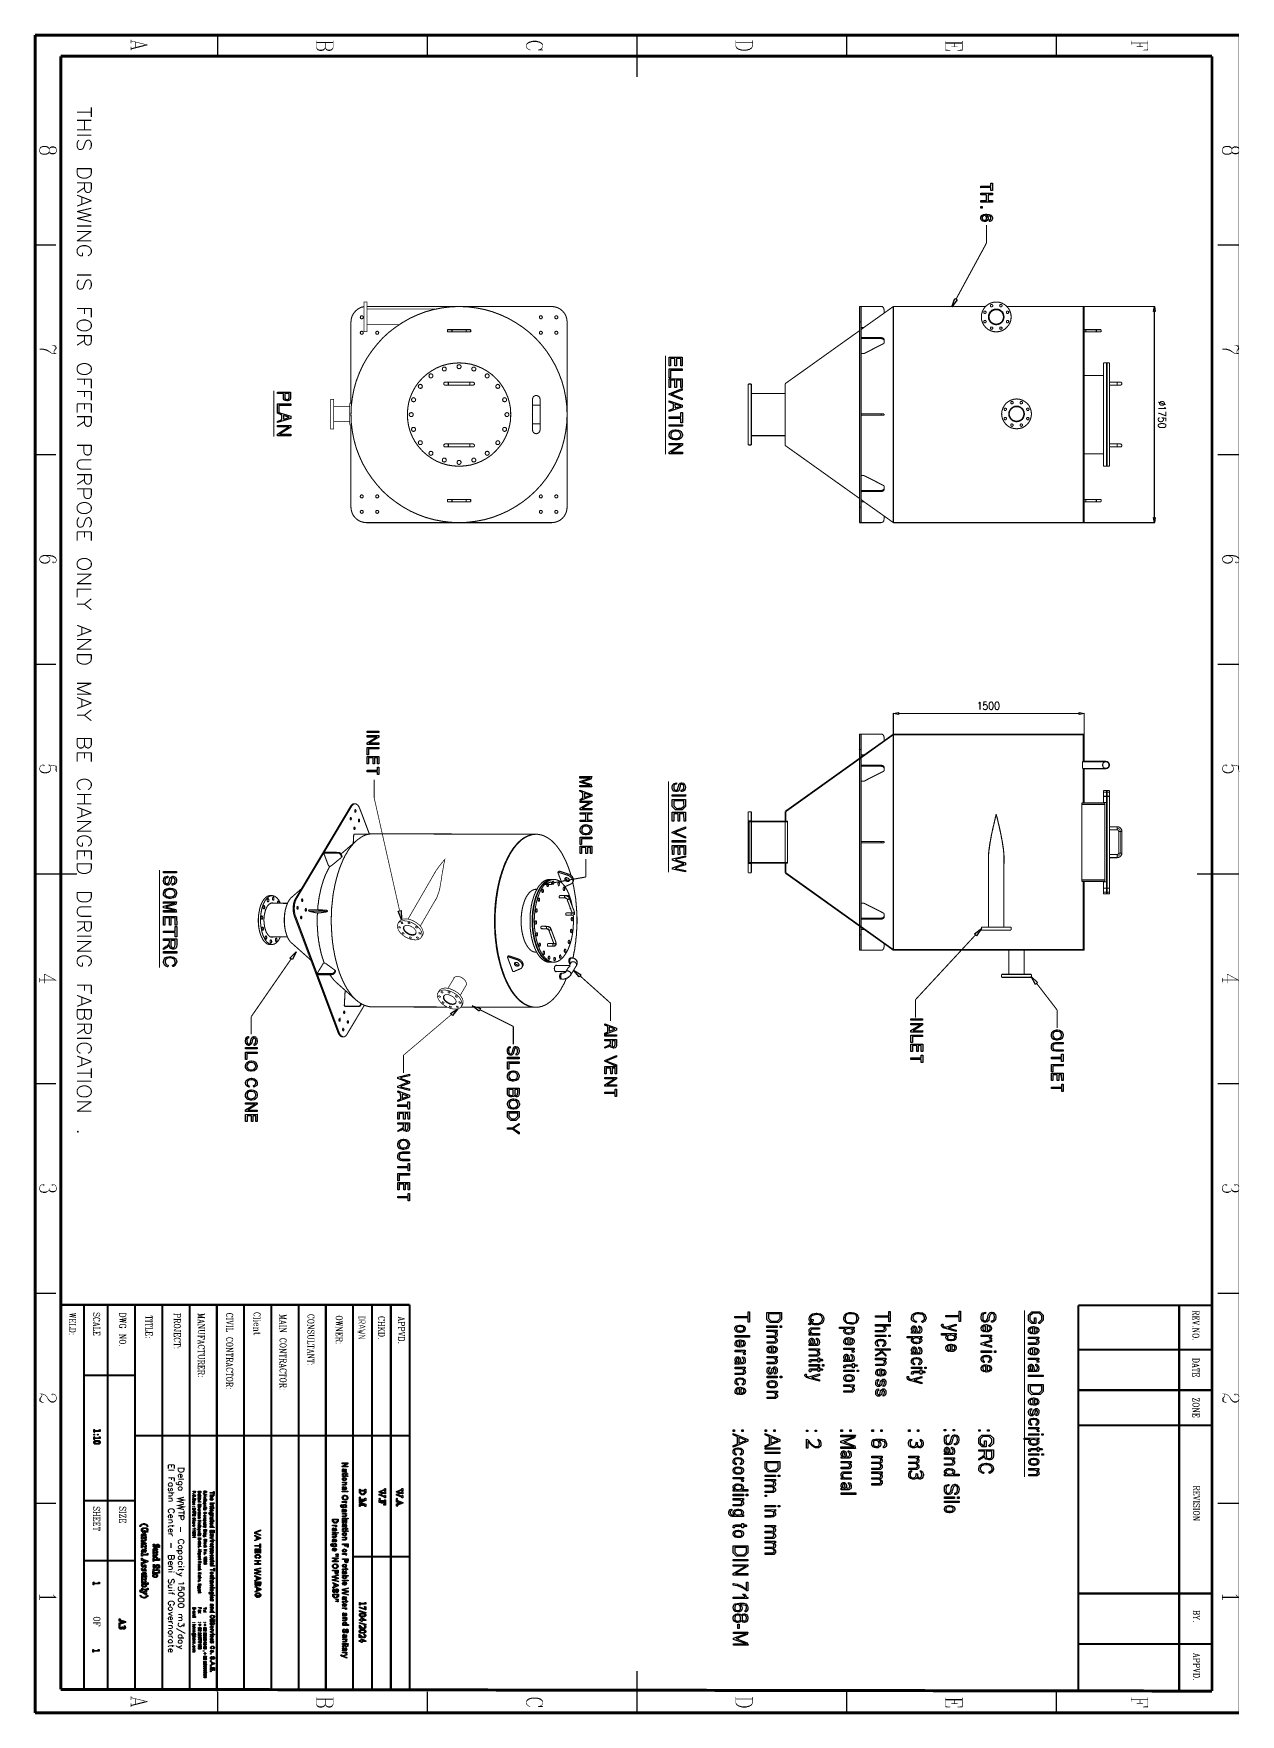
# Model space of a CAD drawing. Extents: x 0.1 to 11.6, y 0.3 to 16.2.
import ezdxf

# ---------------------------------------------------------------- set-up
doc = ezdxf.new("R2010")
doc.units = 0
doc.layers.get('0').update_dxf_attribs({"linetype": 'CONTINUOUS'})

msp = doc.modelspace()

# ---------------------------------------------------------------- linework, layer by layer
at = {"color": 0}
for points, const_width in [([(0.155003, 16.22), (11.57, 16.22)], 0.028333), ([(0.155003, 0.310004), (0.155003, 16.22)], 0.028333), ([(1.06331, 16.1767), (1.06331, 16.1433)], 0.005208), ([(1.22168, 16.1267), (1.06331, 16.165)], 0.005208), ([(1.22168, 16.1267), (1.06331, 16.0867)], 0.005208), ([(1.19835, 16.1267), (1.06331, 16.0917)], 0.005208), ([(1.06331, 16.11), (1.06331, 16.075)], 0.005208), ([(1.10834, 16.155), (1.10834, 16.1033)], 0.005208), ([(1.88499, 16.02), (1.88499, 16.22)], 0.013333), ([(2.82335, 16.1017), (2.82335, 16.1683)], 0.005208), ([(2.98167, 16.1517), (2.82335, 16.1517)], 0.005208), ([(2.98167, 16.1467), (2.82335, 16.1467)], 0.005208), ([(2.83003, 16.085), (2.82335, 16.1017)], 0.005208), ([(2.83003, 16.09), (2.82335, 16.1017)], 0.005208), ([(2.90668, 16.1017), (2.89833, 16.085)], 0.005208), ([(2.90668, 16.1017), (2.89833, 16.09)], 0.005208), ([(2.90668, 16.1467), (2.90668, 16.1017)], 0.005208), ([(2.91336, 16.085), (2.90668, 16.1017)], 0.005208), ([(2.91336, 16.09), (2.90668, 16.1017)], 0.005208), ([(2.98167, 16.1017), (2.97331, 16.085)], 0.005208), ([(2.98167, 16.1017), (2.97331, 16.09)], 0.005208), ([(2.98167, 16.1683), (2.98167, 16.1017)], 0.005208), ([(3.87332, 16.02), (3.87332, 16.22)], 0.013333), ([(4.81999, 16.1417), (4.81168, 16.125)], 0.005208), ([(4.81999, 16.135), (4.81168, 16.125)], 0.005208), ([(4.81168, 16.125), (4.81168, 16.1133)], 0.005208), ([(4.81168, 16.1133), (4.81999, 16.0967)], 0.005208), ([(4.83501, 16.1517), (4.81999, 16.1417)], 0.005208), ([(4.83501, 16.1467), (4.81999, 16.135)], 0.005208), ([(4.81999, 16.0967), (4.83501, 16.085)], 0.005208), ([(4.84999, 16.1583), (4.83501, 16.1517)], 0.005208), ([(4.84999, 16.1517), (4.83501, 16.1467)], 0.005208), ([(4.87169, 16.1633), (4.84999, 16.1583)], 0.005208), ([(4.87169, 16.1583), (4.84999, 16.1517)], 0.005208), ([(4.91, 16.1633), (4.87169, 16.1633)], 0.005208), ([(4.91, 16.1583), (4.87169, 16.1583)], 0.005208), ([(4.93164, 16.1583), (4.91, 16.1633)], 0.005208), ([(4.93164, 16.1517), (4.91, 16.1583)], 0.005208), ([(4.94667, 16.1517), (4.93164, 16.1583)], 0.005208), ([(4.94667, 16.1467), (4.93164, 16.1517)], 0.005208), ([(4.96164, 16.1417), (4.94667, 16.1517)], 0.005208), ([(4.96164, 16.135), (4.94667, 16.1467)], 0.005208), ([(4.94667, 16.085), (4.96164, 16.0967)], 0.005208), ([(4.97, 16.125), (4.96164, 16.1417)], 0.005208), ([(4.97, 16.125), (4.96164, 16.135)], 0.005208), ([(4.96164, 16.0967), (4.97, 16.1133)], 0.005208), ([(4.97, 16.1133), (4.97, 16.125)], 0.005208), ([(5.86165, 16.02), (5.86165, 16.22)], 0.013333), ([(5.86165, 16.22), (5.86165, 15.8217)], 0.013333), ([(6.80003, 16.1133), (6.80003, 16.17)], 0.005208), ([(6.95833, 16.1533), (6.80003, 16.1533)], 0.005208), ([(6.95833, 16.1467), (6.80003, 16.1467)], 0.005208), ([(6.80832, 16.0967), (6.80003, 16.1133)], 0.005208), ([(6.80832, 16.1017), (6.80003, 16.1133)], 0.005208), ([(6.82335, 16.09), (6.80832, 16.1017)], 0.005208), ([(6.82335, 16.085), (6.80832, 16.0967)], 0.005208), ([(6.94997, 16.1017), (6.935, 16.09)], 0.005208), ([(6.94997, 16.0967), (6.935, 16.085)], 0.005208), ([(6.95833, 16.1133), (6.94997, 16.0967)], 0.005208), ([(6.95833, 16.1133), (6.94997, 16.1017)], 0.005208), ([(6.95833, 16.17), (6.95833, 16.1133)], 0.005208), ([(7.84999, 16.02), (7.84999, 16.22)], 0.013333), ([(8.78836, 16.165), (8.78836, 16.075)], 0.005208), ([(8.94667, 16.1483), (8.78836, 16.1483)], 0.005208), ([(8.94667, 16.1417), (8.78836, 16.1417)], 0.005208), ([(8.90169, 16.1083), (8.84169, 16.1083)], 0.005208), ([(8.87169, 16.1417), (8.87169, 16.1083)], 0.005208), ([(8.94667, 16.165), (8.94667, 16.075)], 0.005208), ([(9.84, 16.02), (9.84, 16.22)], 0.013333), ([(10.5483, 16.1667), (10.5483, 16.1267)], 0.005208), ([(10.7067, 16.15), (10.5483, 16.15)], 0.005208), ([(10.7067, 16.1433), (10.5483, 16.1433)], 0.005208), ([(10.6617, 16.11), (10.6017, 16.11)], 0.005208), ([(10.6317, 16.1433), (10.6317, 16.11)], 0.005208), ([(10.7067, 16.1667), (10.7067, 16.0767)], 0.005208), ([(0.398329, 16.02), (11.315, 16.02)], 0.028333), ([(0.398329, 0.533311), (0.398329, 16.02)], 0.028333), ([(2.83832, 16.085), (2.83003, 16.09)], 0.005208), ([(2.83832, 16.0783), (2.83003, 16.085)], 0.005208), ([(2.85335, 16.0783), (2.83832, 16.085)], 0.005208), ([(2.85335, 16.0733), (2.83832, 16.0783)], 0.005208), ([(2.875, 16.0783), (2.85335, 16.0783)], 0.005208), ([(2.875, 16.0733), (2.85335, 16.0733)], 0.005208), ([(2.89165, 16.085), (2.875, 16.0783)], 0.005208), ([(2.89165, 16.0783), (2.875, 16.0733)], 0.005208), ([(2.89833, 16.09), (2.89165, 16.085)], 0.005208), ([(2.89833, 16.085), (2.89165, 16.0783)], 0.005208), ([(2.92165, 16.085), (2.91336, 16.09)], 0.005208), ([(2.92165, 16.0783), (2.91336, 16.085)], 0.005208), ([(2.93668, 16.0783), (2.92165, 16.085)], 0.005208), ([(2.93668, 16.0733), (2.92165, 16.0783)], 0.005208), ([(2.95167, 16.0783), (2.93668, 16.0783)], 0.005208), ([(2.95167, 16.0733), (2.93668, 16.0733)], 0.005208), ([(2.96669, 16.085), (2.95167, 16.0783)], 0.005208), ([(2.96669, 16.0783), (2.95167, 16.0733)], 0.005208), ([(2.97331, 16.09), (2.96669, 16.085)], 0.005208), ([(2.97331, 16.085), (2.96669, 16.0783)], 0.005208), ([(4.83501, 16.085), (4.84999, 16.0783)], 0.005208), ([(4.94667, 16.085), (4.92503, 16.0783)], 0.005208), ([(4.92503, 16.0783), (4.97, 16.0783)], 0.005208), ([(4.97, 16.0783), (4.94667, 16.085)], 0.005208), ([(6.83832, 16.085), (6.82335, 16.09)], 0.005208), ([(6.83832, 16.08), (6.82335, 16.085)], 0.005208), ([(6.86003, 16.08), (6.83832, 16.085)], 0.005208), ([(6.86003, 16.0733), (6.83832, 16.08)], 0.005208), ([(6.89833, 16.08), (6.86003, 16.08)], 0.005208), ([(6.89833, 16.0733), (6.86003, 16.0733)], 0.005208), ([(6.91997, 16.085), (6.89833, 16.08)], 0.005208), ([(6.91997, 16.08), (6.89833, 16.0733)], 0.005208), ([(6.935, 16.09), (6.91997, 16.085)], 0.005208), ([(6.935, 16.085), (6.91997, 16.08)], 0.005208), ([(8.83333, 16.075), (8.78836, 16.08)], 0.005208), ([(8.78836, 16.075), (8.83333, 16.075)], 0.005208), ([(8.90169, 16.075), (8.94667, 16.08)], 0.005208), ([(8.94667, 16.075), (8.90169, 16.075)], 0.005208), ([(10.6617, 16.0767), (10.7067, 16.0817)], 0.005208), ([(10.7067, 16.0767), (10.6617, 16.0767)], 0.005208), ([(11.315, 16.02), (11.315, 0.516656)], 0.028333), ([(0.688314, 15.49), (0.553331, 15.49)], 0.01), ([(0.688314, 15.535), (0.688314, 15.445)], 0.01), ([(0.688314, 15.4117), (0.553331, 15.4117)], 0.01), ([(0.688314, 15.3217), (0.553331, 15.3217)], 0.01), ([(0.623318, 15.4117), (0.623318, 15.3217)], 0.01), ([(0.205024, 15.155), (0.198351, 15.1383)], 0.005208), ([(0.205024, 15.15), (0.198351, 15.1383)], 0.005208), ([(0.213325, 15.1617), (0.205024, 15.155)], 0.005208), ([(0.213325, 15.155), (0.205024, 15.15)], 0.005208), ([(0.228353, 15.1667), (0.213325, 15.1617)], 0.005208), ([(0.228353, 15.1617), (0.213325, 15.155)], 0.005208), ([(0.258356, 15.1667), (0.228353, 15.1667)], 0.005208), ([(0.258356, 15.1617), (0.228353, 15.1617)], 0.005208), ([(0.273329, 15.1617), (0.258356, 15.1667)], 0.005208), ([(0.273329, 15.155), (0.258356, 15.1617)], 0.005208), ([(0.281685, 15.155), (0.273329, 15.1617)], 0.005208), ([(0.281685, 15.15), (0.273329, 15.155)], 0.005208), ([(0.288357, 15.1383), (0.281685, 15.155)], 0.005208), ([(0.288357, 15.1383), (0.281685, 15.15)], 0.005208), ([(0.296658, 15.155), (0.288357, 15.1383)], 0.005208), ([(0.296658, 15.15), (0.288357, 15.1383)], 0.005208), ([(0.311686, 15.1617), (0.296658, 15.155)], 0.005208), ([(0.311686, 15.155), (0.296658, 15.15)], 0.005208), ([(0.333333, 15.1617), (0.311686, 15.1617)], 0.005208), ([(0.333333, 15.155), (0.311686, 15.155)], 0.005208), ([(0.348307, 15.155), (0.333333, 15.1617)], 0.005208), ([(0.348307, 15.15), (0.333333, 15.155)], 0.005208), ([(0.356663, 15.1383), (0.348307, 15.155)], 0.005208), ([(0.356663, 15.1383), (0.348307, 15.15)], 0.005208), ([(0.688314, 15.27), (0.553331, 15.27)], 0.01), ([(0.553331, 15.1933), (0.560004, 15.2117)], 0.01), ([(0.553331, 15.1667), (0.553331, 15.1933)], 0.01), ([(0.560004, 15.1467), (0.553331, 15.1667)], 0.01), ([(0.560004, 15.2117), (0.571669, 15.225)], 0.01), ([(0.571669, 15.135), (0.560004, 15.1467)], 0.01), ([(0.604981, 15.1417), (0.591689, 15.135)], 0.01), ([(0.611654, 15.1467), (0.604981, 15.1417)], 0.01), ([(0.616644, 15.16), (0.611654, 15.1467)], 0.01), ([(0.629992, 15.1983), (0.616644, 15.16)], 0.01), ([(0.636664, 15.2117), (0.629992, 15.1983)], 0.01), ([(0.643338, 15.2183), (0.636664, 15.2117)], 0.01), ([(0.656685, 15.225), (0.643338, 15.2183)], 0.01), ([(0.668349, 15.225), (0.656685, 15.225)], 0.01), ([(0.68164, 15.2117), (0.668349, 15.225)], 0.01), ([(0.668349, 15.135), (0.68164, 15.1467)], 0.01), ([(0.688314, 15.1933), (0.68164, 15.2117)], 0.01), ([(0.68164, 15.1467), (0.688314, 15.1667)], 0.01), ([(0.688314, 15.1667), (0.688314, 15.1933)], 0.01), ([(11.4217, 15.155), (11.4134, 15.1383)], 0.005208), ([(11.4217, 15.15), (11.4134, 15.1383)], 0.005208), ([(11.4283, 15.1617), (11.4217, 15.155)], 0.005208), ([(11.4283, 15.155), (11.4217, 15.15)], 0.005208), ([(11.4434, 15.1667), (11.4283, 15.1617)], 0.005208), ([(11.4434, 15.1617), (11.4283, 15.155)], 0.005208), ([(11.4733, 15.1667), (11.4434, 15.1667)], 0.005208), ([(11.4733, 15.1617), (11.4434, 15.1617)], 0.005208), ([(11.4883, 15.1617), (11.4733, 15.1667)], 0.005208), ([(11.4883, 15.155), (11.4733, 15.1617)], 0.005208), ([(11.4967, 15.155), (11.4883, 15.1617)], 0.005208), ([(11.4967, 15.15), (11.4883, 15.155)], 0.005208), ([(11.5033, 15.1383), (11.4967, 15.155)], 0.005208), ([(11.5033, 15.1383), (11.4967, 15.15)], 0.005208), ([(11.5117, 15.155), (11.5033, 15.1383)], 0.005208), ([(11.5117, 15.15), (11.5033, 15.1383)], 0.005208), ([(11.5267, 15.1617), (11.5117, 15.155)], 0.005208), ([(11.5267, 15.155), (11.5117, 15.15)], 0.005208), ([(11.55, 15.1617), (11.5267, 15.1617)], 0.005208), ([(11.55, 15.155), (11.5267, 15.155)], 0.005208), ([(11.565, 15.155), (11.55, 15.1617)], 0.005208), ([(11.565, 15.15), (11.55, 15.155)], 0.005208), ([(11.5717, 15.1383), (11.565, 15.155)], 0.005208), ([(11.5717, 15.1383), (11.565, 15.15)], 0.005208), ([(0.198351, 15.1383), (0.198351, 15.115)], 0.005208), ([(0.198351, 15.115), (0.205024, 15.0983)], 0.005208), ([(0.198351, 15.115), (0.205024, 15.105)], 0.005208), ([(0.205024, 15.105), (0.213325, 15.0983)], 0.005208), ([(0.205024, 15.0983), (0.213325, 15.0933)], 0.005208), ([(0.213325, 15.0983), (0.228353, 15.0933)], 0.005208), ([(0.213325, 15.0933), (0.228353, 15.0883)], 0.005208), ([(0.228353, 15.0933), (0.258356, 15.0933)], 0.005208), ([(0.228353, 15.0883), (0.258356, 15.0883)], 0.005208), ([(0.258356, 15.0933), (0.273329, 15.0983)], 0.005208), ([(0.258356, 15.0883), (0.273329, 15.0933)], 0.005208), ([(0.273329, 15.0983), (0.281685, 15.105)], 0.005208), ([(0.273329, 15.0933), (0.281685, 15.0983)], 0.005208), ([(0.281685, 15.0983), (0.288357, 15.115)], 0.005208), ([(0.281685, 15.105), (0.288357, 15.115)], 0.005208), ([(0.288357, 15.1383), (0.288357, 15.115)], 0.005208), ([(0.288357, 15.115), (0.296658, 15.0983)], 0.005208), ([(0.288357, 15.115), (0.296658, 15.105)], 0.005208), ([(0.296658, 15.105), (0.311686, 15.0983)], 0.005208), ([(0.296658, 15.0983), (0.311686, 15.0933)], 0.005208), ([(0.311686, 15.0983), (0.333333, 15.0983)], 0.005208), ([(0.311686, 15.0933), (0.333333, 15.0933)], 0.005208), ([(0.333333, 15.0983), (0.348307, 15.105)], 0.005208), ([(0.333333, 15.0933), (0.348307, 15.0983)], 0.005208), ([(0.348307, 15.0983), (0.356663, 15.115)], 0.005208), ([(0.348307, 15.105), (0.356663, 15.115)], 0.005208), ([(0.356663, 15.115), (0.356663, 15.1383)], 0.005208), ([(0.591689, 15.135), (0.571669, 15.135)], 0.01), ([(11.4134, 15.1383), (11.4134, 15.115)], 0.005208), ([(11.4134, 15.115), (11.4217, 15.0983)], 0.005208), ([(11.4134, 15.115), (11.4217, 15.105)], 0.005208), ([(11.4217, 15.105), (11.4283, 15.0983)], 0.005208), ([(11.4217, 15.0983), (11.4283, 15.0933)], 0.005208), ([(11.4283, 15.0983), (11.4434, 15.0933)], 0.005208), ([(11.4283, 15.0933), (11.4434, 15.0883)], 0.005208), ([(11.4434, 15.0933), (11.4733, 15.0933)], 0.005208), ([(11.4434, 15.0883), (11.4733, 15.0883)], 0.005208), ([(11.4733, 15.0933), (11.4883, 15.0983)], 0.005208), ([(11.4733, 15.0883), (11.4883, 15.0933)], 0.005208), ([(11.4883, 15.0983), (11.4967, 15.105)], 0.005208), ([(11.4883, 15.0933), (11.4967, 15.0983)], 0.005208), ([(11.4967, 15.0983), (11.5033, 15.115)], 0.005208), ([(11.4967, 15.105), (11.5033, 15.115)], 0.005208), ([(11.5033, 15.1383), (11.5033, 15.115)], 0.005208), ([(11.5033, 15.115), (11.5117, 15.0983)], 0.005208), ([(11.5033, 15.115), (11.5117, 15.105)], 0.005208), ([(11.5117, 15.105), (11.5267, 15.0983)], 0.005208), ([(11.5117, 15.0983), (11.5267, 15.0933)], 0.005208), ([(11.5267, 15.0983), (11.55, 15.0983)], 0.005208), ([(11.5267, 15.0933), (11.55, 15.0933)], 0.005208), ([(11.55, 15.0983), (11.565, 15.105)], 0.005208), ([(11.55, 15.0933), (11.565, 15.0983)], 0.005208), ([(11.565, 15.0983), (11.5717, 15.115)], 0.005208), ([(11.565, 15.105), (11.5717, 15.115)], 0.005208), ([(0.688314, 14.9533), (0.553331, 14.9533)], 0.01), ([(0.553331, 14.9083), (0.553331, 14.9533)], 0.01), ([(0.560004, 14.8883), (0.553331, 14.9083)], 0.01), ([(0.688314, 14.8183), (0.553331, 14.8183)], 0.01), ([(0.571669, 14.8767), (0.560004, 14.8883)], 0.01), ([(0.585015, 14.87), (0.571669, 14.8767)], 0.01), ([(0.604981, 14.8633), (0.585015, 14.87)], 0.01), ([(0.636664, 14.8633), (0.604981, 14.8633)], 0.01), ([(0.623318, 14.76), (0.623318, 14.8183)], 0.01), ([(0.656685, 14.87), (0.636664, 14.8633)], 0.01), ([(0.668349, 14.8767), (0.656685, 14.87)], 0.01), ([(0.68164, 14.8883), (0.668349, 14.8767)], 0.01), ([(0.688314, 14.9083), (0.68164, 14.8883)], 0.01), ([(0.688314, 14.9533), (0.688314, 14.9083)], 0.01), ([(0.688314, 14.8183), (0.688314, 14.76)], 0.01), ([(0.623318, 14.7733), (0.553331, 14.7267)], 0.01), ([(0.688314, 14.65), (0.553331, 14.7017)], 0.01), ([(0.598307, 14.6817), (0.598307, 14.6167)], 0.01), ([(0.629992, 14.74), (0.623318, 14.76)], 0.01), ([(0.636664, 14.7333), (0.629992, 14.74)], 0.01), ([(0.650011, 14.7267), (0.636664, 14.7333)], 0.01), ([(0.663357, 14.7267), (0.650011, 14.7267)], 0.01), ([(0.675022, 14.7333), (0.663357, 14.7267)], 0.01), ([(0.68164, 14.74), (0.675022, 14.7333)], 0.01), ([(0.688314, 14.76), (0.68164, 14.74)], 0.01), ([(0.688314, 14.65), (0.553331, 14.5983)], 0.01), ([(0.688314, 14.5783), (0.553331, 14.5467)], 0.01), ([(0.688314, 14.5133), (0.553331, 14.5467)], 0.01), ([(0.688314, 14.5133), (0.553331, 14.4817)], 0.01), ([(0.688314, 14.45), (0.553331, 14.4817)], 0.01), ([(0.688314, 14.41), (0.553331, 14.41)], 0.01), ([(0.688314, 14.3583), (0.553331, 14.3583)], 0.01), ([(0.688314, 14.3583), (0.553331, 14.2683)], 0.01), ([(9.17665, 14.2483), (9.17665, 14.4183)], 0.01), ([(0.353353, 14.23), (0.155003, 14.23)], 0.013333), ([(0.688314, 14.2683), (0.553331, 14.2683)], 0.01), ([(0.560004, 14.1967), (0.553331, 14.185)], 0.01), ([(0.553331, 14.185), (0.553331, 14.1583)], 0.01), ([(0.571669, 14.21), (0.560004, 14.1967)], 0.01), ([(0.585015, 14.2167), (0.571669, 14.21)], 0.01), ([(0.604981, 14.2233), (0.585015, 14.2167)], 0.01), ([(0.636664, 14.2233), (0.604981, 14.2233)], 0.01), ([(0.656685, 14.2167), (0.636664, 14.2233)], 0.01), ([(0.668349, 14.21), (0.656685, 14.2167)], 0.01), ([(0.68164, 14.1967), (0.668349, 14.21)], 0.01), ([(0.688314, 14.185), (0.68164, 14.1967)], 0.01), ([(0.688314, 14.1583), (0.688314, 14.185)], 0.01), ([(8.88835, 13.7167), (9.17665, 14.2483)], 0.01), ([(11.37, 14.23), (11.57, 14.23)], 0.013333), ([(0.553331, 14.1583), (0.560004, 14.145)], 0.01), ([(0.560004, 14.145), (0.571669, 14.1333)], 0.01), ([(0.571669, 14.1333), (0.585015, 14.1267)], 0.01), ([(0.585015, 14.1267), (0.604981, 14.1267)], 0.01), ([(0.604981, 14.1583), (0.604981, 14.1267)], 0.01), ([(0.656685, 14.1267), (0.668349, 14.1333)], 0.01), ([(0.668349, 14.1333), (0.68164, 14.145)], 0.01), ([(0.68164, 14.145), (0.688314, 14.1583)], 0.01), ([(0.688314, 13.945), (0.553331, 13.945)], 0.01), ([(0.553331, 13.8683), (0.560004, 13.8867)], 0.01), ([(0.553331, 13.8417), (0.553331, 13.8683)], 0.01), ([(0.560004, 13.8867), (0.571669, 13.9)], 0.01), ([(0.629992, 13.875), (0.616644, 13.835)], 0.01), ([(0.636664, 13.8867), (0.629992, 13.875)], 0.01), ([(0.643338, 13.8933), (0.636664, 13.8867)], 0.01), ([(0.656685, 13.9), (0.643338, 13.8933)], 0.01), ([(0.668349, 13.9), (0.656685, 13.9)], 0.01), ([(0.68164, 13.8867), (0.668349, 13.9)], 0.01), ([(0.688314, 13.8683), (0.68164, 13.8867)], 0.01), ([(0.688314, 13.8417), (0.688314, 13.8683)], 0.01), ([(0.560004, 13.8233), (0.553331, 13.8417)], 0.01), ([(0.571669, 13.81), (0.560004, 13.8233)], 0.01), ([(0.591689, 13.81), (0.571669, 13.81)], 0.01), ([(0.604981, 13.8167), (0.591689, 13.81)], 0.01), ([(0.611654, 13.8233), (0.604981, 13.8167)], 0.01), ([(0.616644, 13.835), (0.611654, 13.8233)], 0.01), ([(0.668349, 13.81), (0.68164, 13.8233)], 0.01), ([(0.68164, 13.8233), (0.688314, 13.8417)], 0.01), ([(0.688314, 13.6283), (0.553331, 13.6283)], 0.01), ([(0.623318, 13.6283), (0.623318, 13.5767)], 0.01), ([(0.688314, 13.6283), (0.688314, 13.545)], 0.01), ([(3.27501, 13.645), (3.24669, 13.6383), (3.22, 13.625), (3.19667, 13.6067), (3.17665, 13.5833), (3.16168, 13.5583), (3.15332, 13.53), (3.15001, 13.5)], 0.01), ([(4.16835, 13.6467), (3.30333, 13.6467)], 0.01), ([(3.94835, 13.6217), (3.30333, 13.6217)], 0.006667), ([(4.18164, 13.6467), (4.16835, 13.6467)], 0.01), ([(4.16835, 13.6467), (4.16997, 13.6467)], 0.01), ([(4.18164, 13.6467), (4.18332, 13.6467)], 0.01), ([(5.05333, 13.6467), (4.18164, 13.6467)], 0.01), ([(5.19997, 13.5), (5.19667, 13.5283), (5.18832, 13.5566), (5.17503, 13.5817), (5.15668, 13.6033), (5.13499, 13.6217), (5.11003, 13.635), (5.08165, 13.6433), (5.05333, 13.6467)], 0.01), ([(7.97168, 13.6467), (7.98665, 13.6467)], 0.01), ([(7.97168, 13.5), (7.97168, 13.6467)], 0.01), ([(7.98665, 13.6467), (8.17665, 13.6467)], 0.01), ([(7.98665, 13.6467), (7.98665, 13.5)], 0.01), ([(8.20503, 13.5833), (8.01497, 13.4483)], 0.01), ([(8.20503, 13.6166), (8.20335, 13.6283), (8.19667, 13.6383), (8.18832, 13.645), (8.17665, 13.6467)], 0.01), ([(8.29335, 13.6467), (8.20503, 13.5833)], 0.01), ([(8.20503, 13.6166), (8.20503, 13.5833)], 0.01), ([(9.16835, 13.6467), (8.29335, 13.6467)], 0.01), ([(8.29335, 13.6467), (8.29335, 11.5967)], 0.01), ([(9.16835, 13.6467), (8.29335, 13.6467)], 0.01), ([(9.25836, 13.62), (9.25667, 13.62), (9.25499, 13.62), (9.25331, 13.62), (9.25168, 13.62), (9.25168, 13.6183), (9.25, 13.6183), (9.24832, 13.6183), (9.24669, 13.6183), (9.24501, 13.6166), (9.24333, 13.6166), (9.24164, 13.6166), (9.24001, 13.615), (9.23833, 13.615), (9.23665, 13.6133), (9.23503, 13.6133), (9.23335, 13.6117), (9.23167, 13.6117), (9.22999, 13.61), (9.22835, 13.61), (9.22835, 13.6083), (9.22667, 13.6083), (9.22499, 13.6067), (9.22331, 13.6067), (9.22331, 13.605), (9.22168, 13.605), (9.22168, 13.6033), (9.22, 13.6033), (9.21832, 13.6017), (9.21832, 13.6), (9.21669, 13.6), (9.215, 13.5983), (9.21332, 13.5967), (9.21332, 13.595), (9.21164, 13.595), (9.21164, 13.5933), (9.21001, 13.5933), (9.21001, 13.5917), (9.20833, 13.59), (9.20665, 13.5883), (9.20665, 13.5866), (9.20503, 13.5866), (9.20503, 13.585), (9.20503, 13.5833), (9.20335, 13.5833), (9.20335, 13.5817)], 0.01), ([(9.23665, 13.605), (9.23833, 13.605)], 0.01), ([(9.33664, 13.5783), (9.33664, 13.58), (9.33501, 13.5817), (9.33333, 13.5833), (9.33333, 13.585), (9.33165, 13.5866), (9.33165, 13.5883), (9.33003, 13.5883), (9.33003, 13.59), (9.33003, 13.5917), (9.32835, 13.5917), (9.32835, 13.5933), (9.32667, 13.5933), (9.32667, 13.595), (9.32497, 13.595), (9.32497, 13.5967), (9.32335, 13.5967), (9.32335, 13.5983), (9.32167, 13.5983), (9.32167, 13.6), (9.31999, 13.6017), (9.31836, 13.6017), (9.31836, 13.6033), (9.31668, 13.6033), (9.315, 13.605), (9.31332, 13.6067), (9.31168, 13.6083), (9.31, 13.6083), (9.31, 13.61), (9.30832, 13.61), (9.30664, 13.6117), (9.30501, 13.6117), (9.30333, 13.6133), (9.30165, 13.6133), (9.30003, 13.615), (9.29833, 13.615), (9.29665, 13.615), (9.29665, 13.6166), (9.29497, 13.6166), (9.29335, 13.6166)], 0.01), ([(9.30165, 13.605), (9.30333, 13.605)], 0.01), ([(10.095, 13.6467), (9.37001, 13.6467)], 0.01), ([(10.02, 13.6467), (9.37001, 13.6467)], 0.01), ([(9.73665, 13.6467), (10.7733, 13.6467)], 0.01), ([(10.1033, 13.6467), (10.095, 13.6467)], 0.01), ([(10.095, 13.6467), (10.095, 11.5967)], 0.01), ([(10.1033, 13.6467), (10.1033, 11.5967)], 0.01), ([(10.7683, 11.645), (10.7683, 13.5983)], 0.01), ([(0.560004, 13.4933), (0.553331, 13.48)], 0.01), ([(0.553331, 13.48), (0.553331, 13.4533)], 0.01), ([(0.553331, 13.4533), (0.560004, 13.4417)], 0.01), ([(0.571669, 13.505), (0.560004, 13.4933)], 0.01), ([(0.560004, 13.4417), (0.571669, 13.4283)], 0.01), ([(0.585015, 13.5117), (0.571669, 13.505)], 0.01), ([(0.571669, 13.4283), (0.585015, 13.4217)], 0.01), ([(0.604981, 13.5183), (0.585015, 13.5117)], 0.01), ([(0.585015, 13.4217), (0.604981, 13.415)], 0.01), ([(0.636664, 13.5183), (0.604981, 13.5183)], 0.01), ([(0.604981, 13.415), (0.636664, 13.415)], 0.01), ([(0.656685, 13.5117), (0.636664, 13.5183)], 0.01), ([(0.636664, 13.415), (0.656685, 13.4217)], 0.01), ([(0.668349, 13.505), (0.656685, 13.5117)], 0.01), ([(0.656685, 13.4217), (0.668349, 13.4283)], 0.01), ([(0.68164, 13.4933), (0.668349, 13.505)], 0.01), ([(0.668349, 13.4283), (0.68164, 13.4417)], 0.01), ([(0.688314, 13.48), (0.68164, 13.4933)], 0.01), ([(0.68164, 13.4417), (0.688314, 13.4533)], 0.01), ([(0.688314, 13.4533), (0.688314, 13.48)], 0.01), ([(3.15001, 13.5), (3.15001, 12.7283)], 0.01), ([(3.30333, 13.475), (3.60667, 13.475)], 0.006667), ([(4.065, 13.4267), (4.065, 13.405)], 0.01), ([(4.065, 13.4267), (4.10835, 13.4267)], 0.01), ([(4.065, 13.405), (4.10835, 13.405)], 0.01), ([(4.10835, 13.4267), (4.10835, 13.405)], 0.01), ([(4.10835, 13.4267), (4.24333, 13.4267)], 0.01), ([(4.10835, 13.405), (4.24333, 13.405)], 0.01), ([(4.24333, 13.4267), (4.24333, 13.405)], 0.01), ([(4.24333, 13.4267), (4.285, 13.4267)], 0.01), ([(4.24333, 13.405), (4.285, 13.405)], 0.01), ([(4.285, 13.4267), (4.285, 13.405)], 0.01), ([(5.19997, 12.6283), (5.19997, 13.5)], 0.01), ([(7.97168, 13.4167), (7.26833, 12.915)], 0.01), ([(7.98665, 13.5), (7.97168, 13.5)], 0.01), ([(7.97168, 13.5), (7.97168, 11.7433)], 0.01), ([(7.98665, 13.5), (7.98665, 11.7433)], 0.01), ([(8.01497, 13.4483), (7.98665, 13.4267)], 0.01), ([(8.01497, 13.4483), (7.98665, 13.4483)], 0.01), ([(10.1033, 13.4267), (10.1183, 13.4267)], 0.01), ([(10.1033, 13.405), (10.1183, 13.405)], 0.01), ([(10.1183, 13.4267), (10.1183, 13.405)], 0.01), ([(10.1183, 13.4267), (10.2183, 13.4267)], 0.01), ([(10.1183, 13.405), (10.2183, 13.405)], 0.01), ([(10.2183, 13.4267), (10.2183, 13.405)], 0.01), ([(10.2183, 13.4267), (10.2633, 13.4267)], 0.01), ([(10.2183, 13.405), (10.2633, 13.405)], 0.01), ([(10.2633, 13.405), (10.2633, 13.4267)], 0.01), ([(0.235026, 13.2433), (0.198351, 13.2433)], 0.005208), ([(0.235026, 13.2383), (0.198351, 13.2383)], 0.005208), ([(0.258356, 13.2383), (0.235026, 13.2433)], 0.005208), ([(0.258356, 13.2317), (0.235026, 13.2383)], 0.005208), ([(0.273329, 13.2317), (0.258356, 13.2383)], 0.005208), ([(0.273329, 13.2267), (0.258356, 13.2317)], 0.005208), ([(0.311686, 13.2033), (0.273329, 13.2317)], 0.005208), ([(0.311686, 13.2033), (0.273329, 13.2267)], 0.005208), ([(0.356663, 13.2767), (0.311686, 13.2767)], 0.005208), ([(0.32666, 13.2767), (0.341689, 13.2717)], 0.005208), ([(0.356663, 13.25), (0.333333, 13.2217)], 0.005208), ([(0.348307, 13.25), (0.333333, 13.2217)], 0.005208), ([(0.341689, 13.2717), (0.356663, 13.26)], 0.005208), ([(0.341689, 13.2717), (0.348307, 13.26)], 0.005208), ([(0.348307, 13.26), (0.348307, 13.25)], 0.005208), ([(0.356663, 13.26), (0.356663, 13.25)], 0.005208), ([(0.688314, 13.37), (0.553331, 13.37)], 0.01), ([(0.623318, 13.325), (0.553331, 13.28)], 0.01), ([(0.623318, 13.3117), (0.623318, 13.37)], 0.01), ([(0.629992, 13.2933), (0.623318, 13.3117)], 0.01), ([(0.636664, 13.2867), (0.629992, 13.2933)], 0.01), ([(0.650011, 13.28), (0.636664, 13.2867)], 0.01), ([(0.663357, 13.28), (0.650011, 13.28)], 0.01), ([(0.675022, 13.2867), (0.663357, 13.28)], 0.01), ([(0.68164, 13.2933), (0.675022, 13.2867)], 0.01), ([(0.688314, 13.3117), (0.68164, 13.2933)], 0.01), ([(0.688314, 13.37), (0.688314, 13.3117)], 0.01), ([(3.45503, 13.3517), (3.44499, 13.3417)], 0.01), ([(3.44499, 13.3417), (3.44667, 13.3417)], 0.01), ([(3.45503, 13.3517), (3.45665, 13.3517)], 0.01), ([(4.905, 13.3417), (4.89501, 13.3517)], 0.01), ([(4.89501, 13.3517), (4.89665, 13.3517)], 0.01), ([(4.905, 13.3417), (4.90668, 13.3417)], 0.01), ([(7.98665, 13.3517), (8.17665, 13.3517)], 0.01), ([(7.98665, 13.3417), (8.17665, 13.3417)], 0.01), ([(8.20503, 13.2967), (8.01497, 13.2)], 0.01), ([(8.17665, 13.3517), (8.17665, 13.3417)], 0.01), ([(8.17665, 13.3517), (8.18001, 13.3517), (8.185, 13.35), (8.18832, 13.35), (8.19168, 13.3483), (8.19499, 13.3467), (8.19835, 13.345), (8.20167, 13.3417), (8.20335, 13.34), (8.20503, 13.3366), (8.20503, 13.3333), (8.20503, 13.3317)], 0.01), ([(8.17665, 13.3417), (8.18001, 13.3417), (8.185, 13.34), (8.18832, 13.34), (8.19168, 13.3383), (8.19499, 13.3366), (8.19835, 13.3333), (8.20167, 13.3317), (8.20335, 13.3283), (8.20503, 13.3267), (8.20503, 13.3233), (8.20503, 13.32)], 0.01), ([(8.20503, 13.3317), (8.20503, 13.32)], 0.01), ([(8.20503, 13.32), (8.20503, 13.2967)], 0.01), ([(11.4517, 13.2433), (11.4134, 13.2433)], 0.005208), ([(11.4517, 13.2383), (11.4134, 13.2383)], 0.005208), ([(11.4733, 13.2383), (11.4517, 13.2433)], 0.005208), ([(11.4733, 13.2317), (11.4517, 13.2383)], 0.005208), ([(11.4883, 13.2317), (11.4733, 13.2383)], 0.005208), ([(11.4883, 13.2267), (11.4733, 13.2317)], 0.005208), ([(11.5267, 13.2033), (11.4883, 13.2317)], 0.005208), ([(11.5267, 13.2033), (11.4883, 13.2267)], 0.005208), ([(11.5717, 13.2767), (11.5267, 13.2767)], 0.005208), ([(11.5417, 13.2767), (11.5566, 13.2717)], 0.005208), ([(11.5717, 13.25), (11.55, 13.2217)], 0.005208), ([(11.565, 13.25), (11.55, 13.2217)], 0.005208), ([(11.5566, 13.2717), (11.5717, 13.26)], 0.005208), ([(11.5566, 13.2717), (11.565, 13.26)], 0.005208), ([(11.565, 13.26), (11.565, 13.25)], 0.005208), ([(0.333333, 13.1983), (0.311686, 13.2033)], 0.005208), ([(0.333333, 13.2217), (0.333333, 13.21)], 0.005208), ([(0.333333, 13.21), (0.341689, 13.2033)], 0.005208), ([(0.356663, 13.1983), (0.333333, 13.1983)], 0.005208), ([(0.341689, 13.2033), (0.356663, 13.1983)], 0.005208), ([(0.560004, 13.08), (0.553331, 13.0667)], 0.01), ([(0.553331, 13.0667), (0.553331, 13.04)], 0.01), ([(0.571669, 13.0917), (0.560004, 13.08)], 0.01), ([(0.585015, 13.0983), (0.571669, 13.0917)], 0.01), ([(0.604981, 13.105), (0.585015, 13.0983)], 0.01), ([(0.636664, 13.105), (0.604981, 13.105)], 0.01), ([(0.656685, 13.0983), (0.636664, 13.105)], 0.01), ([(0.668349, 13.0917), (0.656685, 13.0983)], 0.01), ([(0.68164, 13.08), (0.668349, 13.0917)], 0.01), ([(0.688314, 13.0667), (0.68164, 13.08)], 0.01), ([(0.688314, 13.04), (0.688314, 13.0667)], 0.01), ([(6.13167, 13.18), (6.13167, 12.245)], 0.01), ([(8.01497, 13.2), (7.98665, 13.2)], 0.01), ([(10.3133, 13.1117), (10.285, 13.1117)], 0.01), ([(10.285, 12.1317), (10.285, 13.1117)], 0.01), ([(10.3217, 13.1117), (10.3133, 13.1117)], 0.01), ([(10.3133, 12.1317), (10.3133, 13.1117)], 0.01), ([(10.3433, 13.1117), (10.3217, 13.1117)], 0.01), ([(10.3217, 12.1317), (10.3217, 13.1117)], 0.01), ([(10.3433, 12.1317), (10.3433, 13.1117)], 0.01), ([(11.55, 13.1983), (11.5267, 13.2033)], 0.005208), ([(11.55, 13.2217), (11.55, 13.21)], 0.005208), ([(11.55, 13.21), (11.5566, 13.2033)], 0.005208), ([(11.5717, 13.1983), (11.55, 13.1983)], 0.005208), ([(11.5566, 13.2033), (11.5717, 13.1983)], 0.005208), ([(0.553331, 13.04), (0.560004, 13.0283)], 0.01), ([(0.688314, 12.9567), (0.553331, 12.9567)], 0.01), ([(0.560004, 13.0283), (0.571669, 13.015)], 0.01), ([(0.571669, 13.015), (0.585015, 13.0084)], 0.01), ([(0.585015, 13.0084), (0.604981, 13.0017)], 0.01), ([(0.604981, 13.0017), (0.636664, 13.0017)], 0.01), ([(0.623318, 12.9567), (0.623318, 12.905)], 0.01), ([(0.636664, 13.0017), (0.656685, 13.0084)], 0.01), ([(0.656685, 13.0084), (0.668349, 13.015)], 0.01), ([(0.668349, 13.015), (0.68164, 13.0283)], 0.01), ([(0.68164, 13.0283), (0.688314, 13.04)], 0.01), ([(0.688314, 12.9567), (0.688314, 12.8717)], 0.01), ([(4.04335, 12.93), (4.035, 12.9267), (4.03, 12.9183), (4.03, 12.91), (4.035, 12.9033), (4.04335, 12.9)], 0.01), ([(4.07335, 12.93), (4.04335, 12.93)], 0.01), ([(4.27832, 12.93), (4.07335, 12.93)], 0.01), ([(4.07335, 12.93), (4.07335, 12.9)], 0.01), ([(4.30664, 12.93), (4.27832, 12.93)], 0.01), ([(4.27832, 12.93), (4.27832, 12.9)], 0.01), ([(4.30664, 12.9), (4.315, 12.9033), (4.32167, 12.91), (4.32167, 12.9183), (4.315, 12.9267), (4.30664, 12.93)], 0.01), ([(6.94667, 12.9117), (6.91667, 12.9117)], 0.01), ([(6.91667, 12.9117), (6.91667, 12.3333)], 0.01), ([(6.94667, 12.9117), (6.94667, 12.3333)], 0.01), ([(7.26833, 12.915), (7.26833, 12.3283)], 0.01), ([(10.285, 12.9933), (10.1033, 12.9933)], 0.01), ([(10.4167, 12.93), (10.3433, 12.93)], 0.01), ([(10.445, 12.93), (10.4167, 12.93)], 0.01), ([(10.4167, 12.93), (10.4167, 12.9)], 0.01), ([(10.445, 12.9), (10.455, 12.9033), (10.46, 12.91), (10.46, 12.9183), (10.455, 12.9267), (10.445, 12.93)], 0.01), ([(0.688314, 12.84), (0.553331, 12.84)], 0.01), ([(0.623318, 12.84), (0.623318, 12.7884)], 0.01), ([(0.688314, 12.84), (0.688314, 12.7567)], 0.01), ([(2.41835, 12.8483), (2.41835, 12.4134)], 0.01), ([(4.04335, 12.9), (4.07335, 12.9)], 0.01), ([(4.07335, 12.9), (4.27832, 12.9)], 0.01), ([(4.27832, 12.9), (4.30664, 12.9)], 0.01), ([(4.94336, 12.7683), (4.94, 12.7817), (4.93164, 12.7933), (4.91997, 12.8), (4.90668, 12.8033), (4.89333, 12.8), (4.88167, 12.7933), (4.875, 12.7817), (4.87169, 12.7683)], 0.01), ([(4.87169, 12.7683), (4.87169, 12.71)], 0.01), ([(4.94336, 12.71), (4.94336, 12.7683)], 0.01), ([(7.26833, 12.8217), (6.94667, 12.8217)], 0.01), ([(10.3433, 12.9), (10.4167, 12.9)], 0.01), ([(10.4167, 12.9), (10.445, 12.9)], 0.01), ([(10.8366, 12.7467), (10.8267, 12.7433)], 0.01), ([(10.8433, 12.7467), (10.8366, 12.7467)], 0.01), ([(10.855, 12.7433), (10.8433, 12.7467)], 0.01), ([(0.688314, 12.7233), (0.553331, 12.7233)], 0.01), ([(0.553331, 12.7233), (0.553331, 12.64)], 0.01), ([(0.688314, 12.6017), (0.553331, 12.6017)], 0.01), ([(0.623318, 12.7233), (0.623318, 12.6717)], 0.01), ([(0.623318, 12.5433), (0.623318, 12.6017)], 0.01), ([(0.688314, 12.7233), (0.688314, 12.64)], 0.01), ([(0.688314, 12.6017), (0.688314, 12.5433)], 0.01), ([(3.13835, 12.7), (2.98503, 12.7)], 0.006667), ([(3.155, 12.525), (3.13997, 12.5233), (3.13835, 12.55), (3.13667, 12.575), (3.13667, 12.6017), (3.13667, 12.6267), (3.13667, 12.6517), (3.13667, 12.6783), (3.13835, 12.7033), (3.13997, 12.73), (3.155, 12.7283)], 0.006667), ([(4.87169, 12.6317), (4.87001, 12.6217), (4.87169, 12.6117)], 0.01), ([(4.87169, 12.71), (4.87169, 12.6217)], 0.01), ([(4.87169, 12.71), (4.94336, 12.71)], 0.01), ([(4.87169, 12.6217), (4.87169, 12.5333)], 0.01), ([(4.94336, 12.6217), (4.94336, 12.71)], 0.01), ([(4.94336, 12.6217), (4.94336, 12.6317)], 0.01), ([(4.94336, 12.5333), (4.94336, 12.6217)], 0.01), ([(4.94336, 12.6117), (4.94336, 12.6217)], 0.01), ([(5.19997, 12.615), (5.19997, 12.6283)], 0.01), ([(5.19997, 12.6283), (5.20167, 12.6283)], 0.01), ([(5.19997, 12.615), (5.20167, 12.615)], 0.01), ([(5.19997, 11.7433), (5.19997, 12.615)], 0.01), ([(7.98665, 12.6283), (7.98665, 12.615)], 0.01), ([(7.98665, 12.6283), (8.17665, 12.6283)], 0.01), ([(7.98665, 12.615), (8.17665, 12.615)], 0.01), ([(8.17665, 12.6283), (8.17665, 12.615)], 0.01), ([(8.17665, 12.6283), (8.20503, 12.6283)], 0.01), ([(8.17665, 12.615), (8.20503, 12.615)], 0.01), ([(8.20503, 12.6283), (8.20503, 12.615)], 0.01), ([(9.47331, 12.7017), (9.46164, 12.7017)], 0.01), ([(10.3433, 12.71), (10.3433, 12.7167)], 0.01), ([(10.3433, 12.5333), (10.3433, 12.71)], 0.01), ([(10.3433, 12.71), (10.345, 12.71)], 0.01), ([(10.875, 12.715), (10.805, 12.74)], 0.01), ([(10.8783, 12.6783), (10.805, 12.6783)], 0.01), ([(10.8783, 12.6483), (10.8783, 12.61), (10.805, 12.6367)], 0.01), ([(10.8783, 12.5583), (10.8783, 12.5866), (10.8467, 12.59), (10.85, 12.5866), (10.855, 12.5783), (10.855, 12.57), (10.85, 12.5617), (10.8433, 12.5566), (10.8333, 12.5533), (10.8267, 12.5533), (10.8167, 12.5566), (10.8083, 12.5617), (10.805, 12.57), (10.805, 12.5783), (10.8083, 12.5866), (10.8117, 12.59), (10.82, 12.5917)], 0.01), ([(10.82, 12.7367), (10.8167, 12.7317)], 0.01), ([(10.8167, 12.7317), (10.8167, 12.7233)], 0.01), ([(10.8167, 12.7233), (10.82, 12.7183)], 0.01), ([(10.8267, 12.7433), (10.82, 12.7367)], 0.01), ([(10.82, 12.7183), (10.8267, 12.7116)], 0.01), ([(10.8267, 12.7116), (10.8366, 12.71)], 0.01), ([(10.8366, 12.71), (10.8433, 12.71)], 0.01), ([(10.8433, 12.71), (10.855, 12.7116)], 0.01), ([(10.8617, 12.7367), (10.855, 12.7433)], 0.01), ([(10.855, 12.7116), (10.8617, 12.7183)], 0.01), ([(10.865, 12.7317), (10.8617, 12.7367)], 0.01), ([(10.8617, 12.7183), (10.865, 12.7233)], 0.01), ([(10.865, 12.7233), (10.865, 12.7317)], 0.01), ([(10.865, 12.6934), (10.8683, 12.6867)], 0.01), ([(10.8683, 12.6867), (10.8783, 12.6783)], 0.01), ([(0.623318, 12.555), (0.553331, 12.51)], 0.01), ([(0.629992, 12.5233), (0.623318, 12.5433)], 0.01), ([(0.636664, 12.5167), (0.629992, 12.5233)], 0.01), ([(0.650011, 12.51), (0.636664, 12.5167)], 0.01), ([(0.663357, 12.51), (0.650011, 12.51)], 0.01), ([(0.675022, 12.5167), (0.663357, 12.51)], 0.01), ([(0.68164, 12.5233), (0.675022, 12.5167)], 0.01), ([(0.688314, 12.5433), (0.68164, 12.5233)], 0.01), ([(2.98503, 12.5533), (3.13835, 12.5533)], 0.006667), ([(3.15001, 12.525), (3.15001, 11.7433)], 0.01), ([(4.87169, 12.5333), (4.87169, 12.475)], 0.01), ([(4.87169, 12.5333), (4.94336, 12.5333)], 0.01), ([(4.87169, 12.475), (4.875, 12.4616), (4.88167, 12.45), (4.89333, 12.4434), (4.90668, 12.44), (4.91997, 12.4434), (4.93164, 12.45), (4.94, 12.4616), (4.94336, 12.475)], 0.01), ([(4.94336, 12.475), (4.94336, 12.5333)], 0.01), ([(9.46164, 12.555), (9.47331, 12.555)], 0.01), ([(10.3433, 12.5267), (10.3433, 12.5333)], 0.01), ([(10.3433, 12.5333), (10.345, 12.5333)], 0.01), ([(0.688314, 12.33), (0.553331, 12.33)], 0.01), ([(0.616644, 12.2717), (0.616644, 12.33)], 0.01), ([(0.623318, 12.2517), (0.616644, 12.2717)], 0.01), ([(0.688314, 12.2717), (0.68164, 12.2517)], 0.01), ([(0.688314, 12.33), (0.688314, 12.2717)], 0.01), ([(4.04335, 12.3433), (4.035, 12.34), (4.03, 12.3333), (4.03, 12.325), (4.035, 12.3167), (4.04335, 12.315)], 0.01), ([(4.07335, 12.3433), (4.04335, 12.3433)], 0.01), ([(4.04335, 12.315), (4.07335, 12.315)], 0.01), ([(4.27832, 12.3433), (4.07335, 12.3433)], 0.01), ([(4.07335, 12.3433), (4.07335, 12.315)], 0.01), ([(4.07335, 12.315), (4.27832, 12.315)], 0.01), ([(4.30664, 12.3433), (4.27832, 12.3433)], 0.01), ([(4.27832, 12.3433), (4.27832, 12.315)], 0.01), ([(4.27832, 12.315), (4.30664, 12.315)], 0.01), ([(4.30664, 12.315), (4.315, 12.3167), (4.32167, 12.325), (4.32167, 12.3333), (4.315, 12.34), (4.30664, 12.3433)], 0.01), ([(6.91667, 12.3333), (6.94667, 12.3333)], 0.01), ([(6.94667, 12.4217), (7.26833, 12.4217)], 0.01), ([(7.26833, 12.3283), (7.97168, 11.8267)], 0.01), ([(10.4167, 12.3433), (10.3433, 12.3433)], 0.01), ([(10.3433, 12.315), (10.4167, 12.315)], 0.01), ([(10.445, 12.3433), (10.4167, 12.3433)], 0.01), ([(10.4167, 12.3433), (10.4167, 12.315)], 0.01), ([(10.4167, 12.315), (10.445, 12.315)], 0.01), ([(10.445, 12.315), (10.455, 12.3167), (10.46, 12.325), (10.46, 12.3333), (10.455, 12.34), (10.445, 12.3433)], 0.01), ([(0.353353, 12.2416), (0.155003, 12.2416)], 0.013333), ([(0.560004, 12.175), (0.553331, 12.155)], 0.01), ([(0.553331, 12.155), (0.553331, 12.1417)], 0.01), ([(0.553331, 12.1417), (0.560004, 12.1233)], 0.01), ([(0.571669, 12.1867), (0.560004, 12.175)], 0.01), ([(0.560004, 12.1233), (0.571669, 12.11)], 0.01), ([(0.591689, 12.1934), (0.571669, 12.1867)], 0.01), ([(0.571669, 12.11), (0.591689, 12.1033)], 0.01), ([(0.688314, 12.1934), (0.591689, 12.1934)], 0.01), ([(0.629992, 12.245), (0.623318, 12.2517)], 0.01), ([(0.643338, 12.2383), (0.629992, 12.245)], 0.01), ([(0.663357, 12.2383), (0.643338, 12.2383)], 0.01), ([(0.675022, 12.245), (0.663357, 12.2383)], 0.01), ([(0.68164, 12.2517), (0.675022, 12.245)], 0.01), ([(10.1033, 12.25), (10.285, 12.25)], 0.01), ([(10.285, 12.1317), (10.3133, 12.1317)], 0.01), ([(10.3133, 12.1317), (10.3217, 12.1317)], 0.01), ([(10.3217, 12.1317), (10.3433, 12.1317)], 0.01), ([(11.37, 12.2416), (11.57, 12.2416)], 0.013333), ([(0.688314, 12.0517), (0.553331, 12.0517)], 0.01), ([(0.623318, 12.0067), (0.553331, 11.9616)], 0.01), ([(0.591689, 12.1033), (0.688314, 12.1033)], 0.01), ([(0.623318, 11.9933), (0.623318, 12.0517)], 0.01), ([(0.629992, 11.9733), (0.623318, 11.9933)], 0.01), ([(0.636664, 11.9683), (0.629992, 11.9733)], 0.01), ([(0.650011, 11.9616), (0.636664, 11.9683)], 0.01), ([(0.663357, 11.9616), (0.650011, 11.9616)], 0.01), ([(0.675022, 11.9683), (0.663357, 11.9616)], 0.01), ([(0.68164, 11.9733), (0.675022, 11.9683)], 0.01), ([(0.688314, 11.9933), (0.68164, 11.9733)], 0.01), ([(0.688314, 12.0517), (0.688314, 11.9933)], 0.01), ([(8.01497, 12.0433), (7.98665, 12.0433)], 0.01), ([(8.20503, 11.9467), (8.01497, 12.0433)], 0.01), ([(0.688314, 11.9167), (0.553331, 11.9167)], 0.01), ([(0.616644, 11.8583), (0.616644, 11.9167)], 0.01), ([(0.623318, 11.8383), (0.616644, 11.8583)], 0.01), ([(0.629992, 11.8317), (0.623318, 11.8383)], 0.01), ([(0.643338, 11.825), (0.629992, 11.8317)], 0.01), ([(0.663357, 11.825), (0.643338, 11.825)], 0.01), ([(0.675022, 11.8317), (0.663357, 11.825)], 0.01), ([(0.68164, 11.8383), (0.675022, 11.8317)], 0.01), ([(0.688314, 11.8583), (0.68164, 11.8383)], 0.01), ([(0.688314, 11.9167), (0.688314, 11.8583)], 0.01), ([(3.44499, 11.9017), (3.45503, 11.8917)], 0.01), ([(3.44499, 11.9017), (3.44667, 11.9017)], 0.01), ([(3.45503, 11.8917), (3.45665, 11.8917)], 0.01), ([(4.065, 11.8167), (4.065, 11.795)], 0.01), ([(4.065, 11.8167), (4.10835, 11.8167)], 0.01), ([(4.065, 11.795), (4.10835, 11.795)], 0.01), ([(4.10835, 11.8167), (4.10835, 11.795)], 0.01), ([(4.10835, 11.8167), (4.24333, 11.8167)], 0.01), ([(4.10835, 11.795), (4.24333, 11.795)], 0.01), ([(4.24333, 11.8167), (4.24333, 11.795)], 0.01), ([(4.24333, 11.8167), (4.285, 11.8167)], 0.01), ([(4.24333, 11.795), (4.285, 11.795)], 0.01), ([(4.285, 11.8167), (4.285, 11.795)], 0.01), ([(4.89501, 11.8917), (4.905, 11.9017)], 0.01), ([(4.89501, 11.8917), (4.89665, 11.8917)], 0.01), ([(4.905, 11.9017), (4.90668, 11.9017)], 0.01), ([(7.98665, 11.9017), (8.17665, 11.9017)], 0.01), ([(7.98665, 11.8917), (8.17665, 11.8917)], 0.01), ([(7.98665, 11.8167), (8.01497, 11.795)], 0.01), ([(8.01497, 11.795), (7.98665, 11.795)], 0.01), ([(8.20503, 11.66), (8.01497, 11.795)], 0.01), ([(8.17665, 11.9017), (8.18001, 11.9017), (8.185, 11.9033), (8.18832, 11.9033), (8.19168, 11.905), (8.19499, 11.9067), (8.19835, 11.91), (8.20167, 11.9117), (8.20335, 11.915), (8.20503, 11.9167), (8.20503, 11.92), (8.20503, 11.9233)], 0.01), ([(8.17665, 11.8917), (8.18001, 11.8917), (8.185, 11.8933), (8.18832, 11.8933), (8.19168, 11.895), (8.19499, 11.8967), (8.19835, 11.8983), (8.20167, 11.9017), (8.20335, 11.9033), (8.20503, 11.9067), (8.20503, 11.91), (8.20503, 11.9134)], 0.01), ([(8.17665, 11.9017), (8.17665, 11.8917)], 0.01), ([(8.20503, 11.9233), (8.20503, 11.9467)], 0.01), ([(8.20503, 11.9233), (8.20503, 11.9134)], 0.01), ([(10.1033, 11.8167), (10.1183, 11.8167)], 0.01), ([(10.1033, 11.795), (10.1183, 11.795)], 0.01), ([(10.1183, 11.8167), (10.1183, 11.795)], 0.01), ([(10.1183, 11.8167), (10.2183, 11.8167)], 0.01), ([(10.1183, 11.795), (10.2183, 11.795)], 0.01), ([(10.2183, 11.8167), (10.2183, 11.795)], 0.01), ([(10.2183, 11.8167), (10.2633, 11.8167)], 0.01), ([(10.2183, 11.795), (10.2633, 11.795)], 0.01), ([(10.2633, 11.795), (10.2633, 11.8167)], 0.01), ([(0.560004, 11.76), (0.553331, 11.7483)], 0.01), ([(0.553331, 11.7483), (0.553331, 11.7217)], 0.01), ([(0.553331, 11.7217), (0.560004, 11.7083)], 0.01), ([(0.553331, 11.6117), (0.560004, 11.6317)], 0.01), ([(0.571669, 11.7733), (0.560004, 11.76)], 0.01), ([(0.560004, 11.7083), (0.571669, 11.6967)], 0.01), ([(0.560004, 11.6317), (0.571669, 11.645)], 0.01), ([(0.585015, 11.78), (0.571669, 11.7733)], 0.01), ([(0.571669, 11.6967), (0.585015, 11.69)], 0.01), ([(0.604981, 11.7867), (0.585015, 11.78)], 0.01), ([(0.585015, 11.69), (0.604981, 11.6833)], 0.01), ([(0.636664, 11.7867), (0.604981, 11.7867)], 0.01), ([(0.604981, 11.6833), (0.636664, 11.6833)], 0.01), ([(0.636664, 11.6317), (0.629992, 11.6183)], 0.01), ([(0.656685, 11.78), (0.636664, 11.7867)], 0.01), ([(0.636664, 11.6833), (0.656685, 11.69)], 0.01), ([(0.643338, 11.6383), (0.636664, 11.6317)], 0.01), ([(0.656685, 11.645), (0.643338, 11.6383)], 0.01), ([(0.668349, 11.7733), (0.656685, 11.78)], 0.01), ([(0.656685, 11.69), (0.668349, 11.6967)], 0.01), ([(0.668349, 11.645), (0.656685, 11.645)], 0.01), ([(0.68164, 11.76), (0.668349, 11.7733)], 0.01), ([(0.668349, 11.6967), (0.68164, 11.7083)], 0.01), ([(0.68164, 11.6317), (0.668349, 11.645)], 0.01), ([(0.688314, 11.7483), (0.68164, 11.76)], 0.01), ([(0.68164, 11.7083), (0.688314, 11.7217)], 0.01), ([(0.688314, 11.6117), (0.68164, 11.6317)], 0.01), ([(0.688314, 11.7217), (0.688314, 11.7483)], 0.01), ([(3.15001, 11.7433), (3.15332, 11.715), (3.16168, 11.6867), (3.17503, 11.6617), (3.19336, 11.64), (3.215, 11.6217), (3.24001, 11.6083), (3.26833, 11.6), (3.29665, 11.5967)], 0.01), ([(5.05333, 11.5967), (5.08165, 11.6), (5.11003, 11.6083), (5.13499, 11.6217), (5.15668, 11.64), (5.17503, 11.6617), (5.18832, 11.6867), (5.19667, 11.715), (5.19997, 11.7433)], 0.01), ([(7.97168, 11.7433), (7.98665, 11.7433)], 0.01), ([(7.97168, 11.5967), (7.97168, 11.7433)], 0.01), ([(7.98665, 11.7433), (7.98665, 11.5967)], 0.01), ([(8.20503, 11.66), (8.29335, 11.5967)], 0.01), ([(8.20503, 11.6267), (8.20503, 11.66)], 0.01), ([(0.553331, 11.5866), (0.553331, 11.6117)], 0.01), ([(0.560004, 11.5667), (0.553331, 11.5866)], 0.01), ([(0.688314, 11.5084), (0.553331, 11.5084)], 0.01), ([(0.553331, 11.5084), (0.553331, 11.425)], 0.01), ([(0.571669, 11.5533), (0.560004, 11.5667)], 0.01), ([(0.591689, 11.5533), (0.571669, 11.5533)], 0.01), ([(0.604981, 11.56), (0.591689, 11.5533)], 0.01), ([(0.611654, 11.5667), (0.604981, 11.56)], 0.01), ([(0.616644, 11.58), (0.611654, 11.5667)], 0.01), ([(0.629992, 11.6183), (0.616644, 11.58)], 0.01), ([(0.623318, 11.5084), (0.623318, 11.4567)], 0.01), ([(0.668349, 11.5533), (0.68164, 11.5667)], 0.01), ([(0.68164, 11.5667), (0.688314, 11.5866)], 0.01), ([(0.688314, 11.5866), (0.688314, 11.6117)], 0.01), ([(0.688314, 11.5084), (0.688314, 11.425)], 0.01), ([(3.29665, 11.5967), (4.16835, 11.5967)], 0.01), ([(4.16835, 11.5967), (4.18164, 11.5967)], 0.01), ([(4.16835, 11.5967), (4.16997, 11.5967)], 0.01), ([(4.18164, 11.5967), (4.18332, 11.5967)], 0.01), ([(4.18164, 11.5967), (5.05333, 11.5967)], 0.01), ([(7.98665, 11.5967), (7.97168, 11.5967)], 0.01), ([(7.98665, 11.5967), (8.17665, 11.5967)], 0.01), ([(8.17665, 11.5967), (8.18832, 11.6), (8.19667, 11.605), (8.20335, 11.615), (8.20503, 11.6267)], 0.01), ([(8.29335, 11.5967), (10.095, 11.5967)], 0.01), ([(9.69997, 11.5967), (10.7733, 11.5967)], 0.01), ([(10.095, 11.5967), (10.1033, 11.5967)], 0.01), ([(0.205024, 11.2717), (0.198351, 11.255)], 0.005208), ([(0.205024, 11.2667), (0.198351, 11.255)], 0.005208), ([(0.198351, 11.255), (0.198351, 11.2433)], 0.005208), ([(0.198351, 11.2433), (0.205024, 11.2267)], 0.005208), ([(0.198351, 11.2433), (0.205024, 11.2317)], 0.005208), ([(0.219997, 11.2833), (0.205024, 11.2717)], 0.005208), ([(0.219997, 11.2767), (0.205024, 11.2667)], 0.005208), ([(0.205024, 11.2317), (0.219997, 11.2217)], 0.005208), ([(0.205024, 11.2267), (0.219997, 11.215)], 0.005208), ([(0.243326, 11.2884), (0.219997, 11.2833)], 0.005208), ([(0.243326, 11.2833), (0.219997, 11.2767)], 0.005208), ([(0.219997, 11.2217), (0.243326, 11.215)], 0.005208), ([(0.219997, 11.215), (0.243326, 11.21)], 0.005208), ([(0.288357, 11.2884), (0.243326, 11.2884)], 0.005208), ([(0.288357, 11.2833), (0.243326, 11.2833)], 0.005208), ([(0.243326, 11.215), (0.251682, 11.215)], 0.005208), ([(0.243326, 11.21), (0.251682, 11.21)], 0.005208), ([(0.273329, 11.2767), (0.251682, 11.2833)], 0.005208), ([(0.251682, 11.215), (0.273329, 11.2217)], 0.005208), ([(0.251682, 11.21), (0.273329, 11.215)], 0.005208), ([(0.288357, 11.2667), (0.273329, 11.2767)], 0.005208), ([(0.273329, 11.2217), (0.288357, 11.2317)], 0.005208), ([(0.273329, 11.215), (0.288357, 11.2267)], 0.005208), ([(0.31836, 11.2833), (0.288357, 11.2884)], 0.005208), ([(0.31836, 11.2767), (0.288357, 11.2833)], 0.005208), ([(0.296658, 11.25), (0.288357, 11.2667)], 0.005208), ([(0.288357, 11.2267), (0.296658, 11.2433)], 0.005208), ([(0.288357, 11.2317), (0.296658, 11.2433)], 0.005208), ([(0.296658, 11.2433), (0.296658, 11.25)], 0.005208), ([(0.333333, 11.2767), (0.31836, 11.2833)], 0.005208), ([(0.333333, 11.2717), (0.31836, 11.2767)], 0.005208), ([(0.32666, 11.2267), (0.31836, 11.2217)], 0.005208), ([(0.31836, 11.2217), (0.32666, 11.215)], 0.005208), ([(0.333333, 11.2217), (0.32666, 11.2267)], 0.005208), ([(0.32666, 11.215), (0.333333, 11.215)], 0.005208), ([(0.348307, 11.2667), (0.333333, 11.2767)], 0.005208), ([(0.348307, 11.26), (0.333333, 11.2717)], 0.005208), ([(0.333333, 11.215), (0.348307, 11.2217)], 0.005208), ([(0.356663, 11.25), (0.348307, 11.2667)], 0.005208), ([(0.356663, 11.25), (0.348307, 11.26)], 0.005208), ([(0.348307, 11.2217), (0.356663, 11.2317)], 0.005208), ([(0.356663, 11.2317), (0.356663, 11.25)], 0.005208), ([(0.560004, 11.23), (0.553331, 11.2183)], 0.01), ([(0.553331, 11.2183), (0.553331, 11.1917)], 0.01), ([(0.553331, 11.1917), (0.560004, 11.1783)], 0.01), ([(0.571669, 11.2433), (0.560004, 11.23)], 0.01), ([(0.560004, 11.1783), (0.571669, 11.1667)], 0.01), ([(0.585015, 11.25), (0.571669, 11.2433)], 0.01), ([(0.571669, 11.1667), (0.585015, 11.16)], 0.01), ([(0.604981, 11.2567), (0.585015, 11.25)], 0.01), ([(0.585015, 11.16), (0.604981, 11.1533)], 0.01), ([(0.636664, 11.2567), (0.604981, 11.2567)], 0.01), ([(0.604981, 11.1533), (0.636664, 11.1533)], 0.01), ([(0.656685, 11.25), (0.636664, 11.2567)], 0.01), ([(0.636664, 11.1533), (0.656685, 11.16)], 0.01), ([(0.668349, 11.2433), (0.656685, 11.25)], 0.01), ([(0.656685, 11.16), (0.668349, 11.1667)], 0.01), ([(0.68164, 11.23), (0.668349, 11.2433)], 0.01), ([(0.668349, 11.1667), (0.68164, 11.1783)], 0.01), ([(0.688314, 11.2183), (0.68164, 11.23)], 0.01), ([(0.68164, 11.1783), (0.688314, 11.1917)], 0.01), ([(0.688314, 11.1917), (0.688314, 11.2183)], 0.01), ([(11.4217, 11.2717), (11.4134, 11.255)], 0.005208), ([(11.4217, 11.2667), (11.4134, 11.255)], 0.005208), ([(11.4134, 11.255), (11.4134, 11.2433)], 0.005208), ([(11.4134, 11.2433), (11.4217, 11.2267)], 0.005208), ([(11.4134, 11.2433), (11.4217, 11.2317)], 0.005208), ([(11.4367, 11.2833), (11.4217, 11.2717)], 0.005208), ([(11.4367, 11.2767), (11.4217, 11.2667)], 0.005208), ([(11.4217, 11.2317), (11.4367, 11.2217)], 0.005208), ([(11.4217, 11.2267), (11.4367, 11.215)], 0.005208), ([(11.4583, 11.2884), (11.4367, 11.2833)], 0.005208), ([(11.4583, 11.2833), (11.4367, 11.2767)], 0.005208), ([(11.4367, 11.2217), (11.4583, 11.215)], 0.005208), ([(11.4367, 11.215), (11.4583, 11.21)], 0.005208), ([(11.5033, 11.2884), (11.4583, 11.2884)], 0.005208), ([(11.5033, 11.2833), (11.4583, 11.2833)], 0.005208), ([(11.4583, 11.215), (11.4667, 11.215)], 0.005208), ([(11.4583, 11.21), (11.4667, 11.21)], 0.005208), ([(11.4883, 11.2767), (11.4667, 11.2833)], 0.005208), ([(11.4667, 11.215), (11.4883, 11.2217)], 0.005208), ([(11.4667, 11.21), (11.4883, 11.215)], 0.005208), ([(11.5033, 11.2667), (11.4883, 11.2767)], 0.005208), ([(11.4883, 11.2217), (11.5033, 11.2317)], 0.005208), ([(11.4883, 11.215), (11.5033, 11.2267)], 0.005208), ([(11.535, 11.2833), (11.5033, 11.2884)], 0.005208), ([(11.535, 11.2767), (11.5033, 11.2833)], 0.005208), ([(11.5117, 11.25), (11.5033, 11.2667)], 0.005208), ([(11.5033, 11.2267), (11.5117, 11.2433)], 0.005208), ([(11.5033, 11.2317), (11.5117, 11.2433)], 0.005208), ([(11.5117, 11.2433), (11.5117, 11.25)], 0.005208), ([(11.55, 11.2767), (11.535, 11.2833)], 0.005208), ([(11.55, 11.2717), (11.535, 11.2767)], 0.005208), ([(11.5417, 11.2267), (11.535, 11.2217)], 0.005208), ([(11.535, 11.2217), (11.5417, 11.215)], 0.005208), ([(11.55, 11.2217), (11.5417, 11.2267)], 0.005208), ([(11.5417, 11.215), (11.55, 11.215)], 0.005208), ([(11.565, 11.2667), (11.55, 11.2767)], 0.005208), ([(11.565, 11.26), (11.55, 11.2717)], 0.005208), ([(11.55, 11.215), (11.565, 11.2217)], 0.005208), ([(11.5717, 11.25), (11.565, 11.2667)], 0.005208), ([(11.5717, 11.25), (11.565, 11.26)], 0.005208), ([(11.565, 11.2217), (11.5717, 11.2317)], 0.005208), ([(0.688314, 11.1083), (0.553331, 11.1083)], 0.01), ([(0.688314, 11.1083), (0.553331, 11.0183)], 0.01), ([(0.688314, 11.0183), (0.553331, 11.0183)], 0.01), ([(0.688314, 10.9667), (0.553331, 10.9667)], 0.01), ([(0.553331, 10.9667), (0.553331, 10.8883)], 0.01), ([(0.688314, 10.875), (0.623318, 10.8233)], 0.01), ([(0.623318, 10.8233), (0.553331, 10.8233)], 0.01), ([(0.688314, 10.7717), (0.623318, 10.8233)], 0.01), ([(0.688314, 10.5717), (0.553331, 10.6233)], 0.01), ([(0.688314, 10.5717), (0.553331, 10.52)], 0.01), ([(0.598307, 10.6033), (0.598307, 10.54)], 0.01), ([(0.688314, 10.4883), (0.553331, 10.4883)], 0.01), ([(0.688314, 10.4883), (0.553331, 10.3967)], 0.01), ([(0.688314, 10.3967), (0.553331, 10.3967)], 0.01), ([(0.353353, 10.2533), (0.155003, 10.2533)], 0.013333), ([(0.688314, 10.345), (0.553331, 10.345)], 0.01), ([(0.553331, 10.3), (0.553331, 10.345)], 0.01), ([(0.560004, 10.28), (0.553331, 10.3)], 0.01), ([(0.571669, 10.2683), (0.560004, 10.28)], 0.01), ([(0.585015, 10.2617), (0.571669, 10.2683)], 0.01), ([(0.604981, 10.255), (0.585015, 10.2617)], 0.01), ([(0.636664, 10.255), (0.604981, 10.255)], 0.01), ([(0.656685, 10.2617), (0.636664, 10.255)], 0.01), ([(0.668349, 10.2683), (0.656685, 10.2617)], 0.01), ([(0.68164, 10.28), (0.668349, 10.2683)], 0.01), ([(0.688314, 10.3), (0.68164, 10.28)], 0.01), ([(0.688314, 10.345), (0.688314, 10.3)], 0.01), ([(11.37, 10.2533), (11.57, 10.2533)], 0.013333), ([(0.688314, 10.0733), (0.553331, 10.0733)], 0.01), ([(0.688314, 10.0733), (0.553331, 10.0217)], 0.01), ([(0.688314, 9.97), (0.553331, 10.0217)], 0.01), ([(0.688314, 9.97), (0.553331, 9.97)], 0.01), ([(0.688314, 9.88667), (0.553331, 9.93832)], 0.01), ([(0.688314, 9.88667), (0.553331, 9.83501)], 0.01), ([(0.598307, 9.91835), (0.598307, 9.85499)], 0.01), ([(9.09999, 9.88336), (9.10667, 9.88667)], 0.01), ([(9.10667, 9.88667), (9.11501, 9.89665)], 0.01), ([(9.11501, 9.89665), (9.11501, 9.82335)], 0.01), ([(9.17833, 9.89665), (9.15169, 9.89665), (9.14833, 9.86501), (9.15169, 9.86833), (9.16, 9.87169), (9.16835, 9.87169), (9.17665, 9.86833), (9.18164, 9.86165), (9.185, 9.85167), (9.185, 9.845), (9.18164, 9.83333), (9.17665, 9.82667), (9.16835, 9.82335), (9.16, 9.82335), (9.15169, 9.82667), (9.14833, 9.83003), (9.14501, 9.83664)], 0.01), ([(0.623318, 9.77001), (0.553331, 9.77001)], 0.01), ([(0.688314, 9.82167), (0.623318, 9.77001)], 0.01), ([(0.688314, 9.71832), (0.623318, 9.77001)], 0.01), ([(8.29335, 9.17665), (8.29335, 9.79167)], 0.01), ([(8.34169, 9.78668), (10.055, 9.78668)], 0.01), ([(10.1033, 9.40169), (10.1033, 9.79167)], 0.01), ([(8.29335, 9.58501), (7.27501, 8.85667)], 0.01), ([(7.98665, 9.59169), (7.97168, 9.59169)], 0.01), ([(7.97168, 9.59169), (7.97168, 9.37169)], 0.01), ([(7.97168, 9.59169), (7.98665, 9.59169)], 0.01), ([(7.97168, 9.44499), (7.97168, 9.59169)], 0.01), ([(7.98665, 9.59169), (8.17665, 9.59169)], 0.01), ([(7.98665, 9.39333), (7.98665, 9.59169)], 0.01), ([(7.98665, 9.59169), (8.17665, 9.59169)], 0.01), ([(7.98665, 9.59169), (7.98665, 9.44499)], 0.01), ([(8.20503, 9.56168), (8.20335, 9.57335), (8.19667, 9.58333), (8.18832, 9.59), (8.17665, 9.59169)], 0.01), ([(8.20503, 9.56168), (8.20335, 9.57335), (8.19667, 9.58333), (8.18832, 9.59), (8.17665, 9.59169)], 0.01), ([(8.20503, 9.52832), (8.29335, 9.59169)], 0.01), ([(8.29335, 9.59169), (8.20503, 9.52832)], 0.01), ([(8.20503, 9.56168), (8.20503, 9.52832)], 0.01), ([(8.20503, 9.56168), (8.20503, 9.52832)], 0.01), ([(8.29335, 9.59169), (8.29335, 9.58501)], 0.01), ([(8.29335, 9.59169), (10.095, 9.59169)], 0.01), ([(8.29335, 9.58501), (8.29335, 9.59169)], 0.01), ([(8.29335, 7.54833), (8.29335, 9.58501)], 0.01), ([(8.29335, 9.58501), (10.095, 9.58501)], 0.01), ([(10.095, 9.59169), (10.1033, 9.59169)], 0.01), ([(10.095, 9.33501), (10.095, 9.59169)], 0.01), ([(10.095, 9.58501), (10.095, 9.59169)], 0.01), ([(10.1033, 9.33501), (10.1033, 9.59169)], 0.01), ([(0.688314, 9.55003), (0.553331, 9.55003)], 0.01), ([(0.553331, 9.49164), (0.553331, 9.55003)], 0.01), ([(0.560004, 9.47331), (0.553331, 9.49164)], 0.01), ([(0.688314, 9.41499), (0.553331, 9.41499)], 0.01), ([(0.553331, 9.41499), (0.553331, 9.33003)], 0.01), ([(0.564996, 9.46669), (0.560004, 9.47331)], 0.01), ([(0.578342, 9.46001), (0.564996, 9.46669)], 0.01), ([(0.598307, 9.46001), (0.578342, 9.46001)], 0.01), ([(0.611654, 9.46669), (0.598307, 9.46001)], 0.01), ([(0.616644, 9.47331), (0.611654, 9.46669)], 0.01), ([(0.623318, 9.49164), (0.616644, 9.47331)], 0.01), ([(0.623318, 9.55003), (0.623318, 9.49164)], 0.01), ([(0.629992, 9.47331), (0.623318, 9.49164)], 0.01), ([(0.623318, 9.41499), (0.623318, 9.36333)], 0.01), ([(0.636664, 9.46669), (0.629992, 9.47331)], 0.01), ([(0.650011, 9.46001), (0.636664, 9.46669)], 0.01), ([(0.663357, 9.46001), (0.650011, 9.46001)], 0.01), ([(0.675022, 9.46669), (0.663357, 9.46001)], 0.01), ([(0.68164, 9.47331), (0.675022, 9.46669)], 0.01), ([(0.688314, 9.49164), (0.68164, 9.47331)], 0.01), ([(0.688314, 9.55003), (0.688314, 9.49164)], 0.01), ([(0.688314, 9.41499), (0.688314, 9.33003)], 0.01), ([(7.98665, 9.44499), (7.97168, 9.44499)], 0.01), ([(7.97168, 9.44499), (7.97168, 7.68832)], 0.01), ([(7.98665, 9.44499), (7.98665, 7.68832)], 0.01), ([(8.20503, 9.52832), (8.01497, 9.39333)], 0.01), ([(8.20503, 9.52832), (8.01497, 9.39333)], 0.01), ([(0.198351, 9.27165), (0.205024, 9.28836)], 0.005208), ([(0.198351, 9.25499), (0.198351, 9.27165)], 0.005208), ([(0.205024, 9.23833), (0.198351, 9.25499)], 0.005208), ([(0.205024, 9.24333), (0.198351, 9.25499)], 0.005208), ([(0.205024, 9.28836), (0.213325, 9.29497)], 0.005208), ([(0.219997, 9.23335), (0.205024, 9.24333)], 0.005208), ([(0.213325, 9.29497), (0.228353, 9.30003)], 0.005208), ([(0.228353, 9.30003), (0.235026, 9.30003)], 0.005208), ([(0.235026, 9.28836), (0.228353, 9.29497)], 0.005208), ([(0.235026, 9.30003), (0.243326, 9.29497)], 0.005208), ([(0.243326, 9.29497), (0.235026, 9.28836)], 0.005208), ([(0.356663, 9.28836), (0.281685, 9.30003)], 0.005208), ([(0.281685, 9.30003), (0.296658, 9.28836)], 0.005208), ([(0.296658, 9.24333), (0.281685, 9.23335)], 0.005208), ([(0.296658, 9.28836), (0.303331, 9.27165)], 0.005208), ([(0.303331, 9.25499), (0.296658, 9.23833)], 0.005208), ([(0.303331, 9.25499), (0.296658, 9.24333)], 0.005208), ([(0.303331, 9.27165), (0.303331, 9.25499)], 0.005208), ([(0.348307, 9.28836), (0.348307, 9.25999)], 0.005208), ([(0.348307, 9.25999), (0.356663, 9.23335)], 0.005208), ([(0.356663, 9.28836), (0.356663, 9.23335)], 0.005208), ([(7.26833, 8.86003), (8.01497, 9.39333)], 0.01), ([(7.97168, 9.36165), (7.26833, 8.86003)], 0.01), ([(7.98665, 9.37169), (7.97168, 9.37169)], 0.01), ([(7.97168, 9.36165), (7.97168, 9.37169)], 0.01), ([(7.98665, 9.39333), (7.98665, 9.37169)], 0.01), ([(8.01497, 9.39333), (7.98665, 9.39333)], 0.01), ([(8.01497, 9.39333), (7.98665, 9.37169)], 0.01), ([(8.01497, 9.39333), (7.98665, 9.39333)], 0.01), ([(7.98665, 9.29665), (8.17665, 9.29665)], 0.01), ([(7.98665, 9.28668), (8.17665, 9.28668)], 0.01), ([(8.20503, 9.24164), (8.01497, 9.14501)], 0.01), ([(8.17665, 9.29665), (8.17665, 9.28668)], 0.01), ([(8.17665, 9.29665), (8.18001, 9.29665), (8.185, 9.29497), (8.18832, 9.29497), (8.19168, 9.29335), (8.19499, 9.29167), (8.19835, 9.28999), (8.20167, 9.28668), (8.20335, 9.285), (8.20503, 9.28168), (8.20503, 9.27832), (8.20503, 9.27501)], 0.01), ([(8.17665, 9.28668), (8.18001, 9.28668), (8.185, 9.285), (8.18832, 9.285), (8.19168, 9.28331), (8.19499, 9.28168), (8.19835, 9.27832), (8.20167, 9.27669), (8.20335, 9.27333), (8.20503, 9.27165), (8.20503, 9.26833), (8.20503, 9.26497)], 0.01), ([(8.20503, 9.27501), (8.20503, 9.26497)], 0.01), ([(8.20503, 9.26497), (8.20503, 9.24164)], 0.01), ([(10.0883, 9.33003), (10.0883, 9.33333)], 0.01), ([(10.3083, 9.33333), (10.0883, 9.33333)], 0.01), ([(10.3083, 9.33003), (10.0883, 9.33003)], 0.01), ([(10.0883, 9.26665), (10.0883, 9.33003)], 0.01), ([(10.0883, 9.26335), (10.0883, 9.26665)], 0.01), ([(10.0883, 9.26665), (10.3083, 9.26665)], 0.01), ([(10.0883, 9.26335), (10.3083, 9.26335)], 0.01), ([(10.095, 9.33501), (10.1033, 9.33501)], 0.01), ([(10.095, 9.33501), (10.095, 9.33333)], 0.01), ([(10.095, 9.26335), (10.095, 9.26167)], 0.01), ([(10.1033, 9.26167), (10.095, 9.26167)], 0.01), ([(10.095, 8.94), (10.095, 9.26167)], 0.01), ([(10.1033, 9.33501), (10.1033, 9.33333)], 0.01), ([(10.1033, 9.26335), (10.1033, 9.26167)], 0.01), ([(10.1033, 8.94), (10.1033, 9.26167)], 0.01), ([(10.3083, 9.33003), (10.295, 9.32667), (10.2833, 9.31836), (10.2783, 9.30501), (10.2783, 9.29167), (10.2833, 9.27832), (10.295, 9.27001), (10.3083, 9.26665)], 0.01), ([(10.3083, 9.26335), (10.3217, 9.26665), (10.3333, 9.27333), (10.34, 9.285), (10.3433, 9.29833), (10.34, 9.31168), (10.3333, 9.32335), (10.3217, 9.33165), (10.3083, 9.33333)], 0.01), ([(10.3083, 9.26665), (10.3217, 9.27001), (10.3317, 9.27832), (10.3383, 9.29167), (10.3383, 9.30501), (10.3317, 9.31836), (10.3217, 9.32667), (10.3083, 9.33003)], 0.01), ([(11.4134, 9.27165), (11.4217, 9.28836)], 0.005208), ([(11.4134, 9.25499), (11.4134, 9.27165)], 0.005208), ([(11.4217, 9.23833), (11.4134, 9.25499)], 0.005208), ([(11.4217, 9.24333), (11.4134, 9.25499)], 0.005208), ([(11.4217, 9.28836), (11.4283, 9.29497)], 0.005208), ([(11.4367, 9.23335), (11.4217, 9.24333)], 0.005208), ([(11.4283, 9.29497), (11.4434, 9.30003)], 0.005208), ([(11.4434, 9.30003), (11.4517, 9.30003)], 0.005208), ([(11.4517, 9.28836), (11.4434, 9.29497)], 0.005208), ([(11.4517, 9.30003), (11.4583, 9.29497)], 0.005208), ([(11.4583, 9.29497), (11.4517, 9.28836)], 0.005208), ([(11.5717, 9.28836), (11.4967, 9.30003)], 0.005208), ([(11.4967, 9.30003), (11.5117, 9.28836)], 0.005208), ([(11.5117, 9.24333), (11.4967, 9.23335)], 0.005208), ([(11.5117, 9.28836), (11.5183, 9.27165)], 0.005208), ([(11.5183, 9.25499), (11.5117, 9.23833)], 0.005208), ([(11.5183, 9.25499), (11.5117, 9.24333)], 0.005208), ([(11.5183, 9.27165), (11.5183, 9.25499)], 0.005208), ([(11.565, 9.28836), (11.565, 9.25999)], 0.005208), ([(11.565, 9.25999), (11.5717, 9.23335)], 0.005208), ([(0.219997, 9.22667), (0.205024, 9.23833)], 0.005208), ([(0.243326, 9.22667), (0.219997, 9.23335)], 0.005208), ([(0.243326, 9.22168), (0.219997, 9.22667)], 0.005208), ([(0.258356, 9.22667), (0.243326, 9.22667)], 0.005208), ([(0.258356, 9.22168), (0.243326, 9.22168)], 0.005208), ([(0.281685, 9.23335), (0.258356, 9.22667)], 0.005208), ([(0.281685, 9.22667), (0.258356, 9.22168)], 0.005208), ([(0.296658, 9.23833), (0.281685, 9.22667)], 0.005208), ([(0.560004, 9.13667), (0.553331, 9.12332)], 0.01), ([(0.553331, 9.12332), (0.553331, 9.09831)], 0.01), ([(0.553331, 9.09831), (0.560004, 9.08501)], 0.01), ([(0.571669, 9.15001), (0.560004, 9.13667)], 0.01), ([(0.560004, 9.08501), (0.571669, 9.07167)], 0.01), ([(0.585015, 9.15668), (0.571669, 9.15001)], 0.01), ([(0.604981, 9.16336), (0.585015, 9.15668)], 0.01), ([(0.636664, 9.16336), (0.604981, 9.16336)], 0.01), ([(0.656685, 9.15668), (0.636664, 9.16336)], 0.01), ([(0.668349, 9.15001), (0.656685, 9.15668)], 0.01), ([(0.68164, 9.13667), (0.668349, 9.15001)], 0.01), ([(0.668349, 9.07167), (0.68164, 9.08501)], 0.01), ([(0.688314, 9.12332), (0.68164, 9.13667)], 0.01), ([(0.68164, 9.08501), (0.688314, 9.09831)], 0.01), ([(0.688314, 9.09831), (0.688314, 9.12332)], 0.01), ([(3.37001, 8.98833), (3.37001, 9.15831)], 0.006667), ([(6.16168, 9.14333), (6.16168, 8.28168)], 0.01), ([(8.01497, 9.14501), (7.98665, 9.14501)], 0.01), ([(11.4367, 9.22667), (11.4217, 9.23833)], 0.005208), ([(11.4583, 9.22667), (11.4367, 9.23335)], 0.005208), ([(11.4583, 9.22168), (11.4367, 9.22667)], 0.005208), ([(11.4733, 9.22667), (11.4583, 9.22667)], 0.005208), ([(11.4733, 9.22168), (11.4583, 9.22168)], 0.005208), ([(11.4967, 9.23335), (11.4733, 9.22667)], 0.005208), ([(11.4967, 9.22667), (11.4733, 9.22168)], 0.005208), ([(11.5117, 9.23833), (11.4967, 9.22667)], 0.005208), ([(0.688314, 9.02001), (0.553331, 9.02001)], 0.01), ([(0.688314, 8.93001), (0.553331, 8.93001)], 0.01), ([(0.571669, 9.07167), (0.585015, 9.065)], 0.01), ([(0.623318, 9.02001), (0.623318, 8.93001)], 0.01), ([(0.656685, 9.065), (0.668349, 9.07167)], 0.01), ([(3.14501, 8.905), (3.14833, 8.91), (3.15001, 8.91336), (3.15332, 8.91667), (3.15668, 8.91997), (3.16, 8.92333), (3.16168, 8.92503), (3.16499, 8.92665), (3.16835, 8.92833), (3.17165, 8.93001), (3.17503, 8.93001), (3.17833, 8.93001), (3.18001, 8.93001)], 0.01), ([(3.23335, 8.88667), (3.22999, 8.89165), (3.22835, 8.89665), (3.22667, 8.90169), (3.22331, 8.90668), (3.22, 8.91), (3.21832, 8.91499), (3.215, 8.91835), (3.21164, 8.91997), (3.20833, 8.92333), (3.20503, 8.92503), (3.20335, 8.92833), (3.19997, 8.92833), (3.19667, 8.93001), (3.19336, 8.93001), (3.19, 8.93001), (3.18668, 8.93001), (3.18332, 8.93001), (3.18001, 8.92833), (3.17665, 8.92665), (3.17333, 8.92503), (3.16997, 8.92333), (3.16667, 8.91997), (3.16336, 8.91667), (3.16, 8.91336), (3.15831, 8.91), (3.155, 8.905)], 0.01), ([(3.19, 8.93001), (3.18001, 8.93001)], 0.01), ([(3.61165, 7.91499), (3.37001, 8.98833)], 0.006667), ([(10.08, 8.93832), (10.3, 8.93832)], 0.01), ([(10.08, 8.92503), (10.08, 8.93832)], 0.01), ([(10.08, 8.92503), (10.3, 8.92503)], 0.01), ([(10.08, 8.20833), (10.08, 8.92503)], 0.01), ([(10.1033, 8.94), (10.095, 8.94)], 0.01), ([(10.095, 8.93832), (10.095, 8.94)], 0.01), ([(10.1033, 8.93832), (10.1033, 8.94)], 0.01), ([(10.285, 9.05664), (10.3133, 9.05664)], 0.01), ([(10.285, 9.05664), (10.285, 9.03999)], 0.01), ([(10.285, 9.03999), (10.3133, 9.03999)], 0.01), ([(10.285, 9.03999), (10.285, 9.00168)], 0.01), ([(10.3133, 9.00168), (10.285, 9.00168)], 0.01), ([(10.285, 9.00168), (10.285, 8.94336)], 0.01), ([(10.285, 8.94336), (10.3133, 8.94336)], 0.01), ([(10.285, 8.94336), (10.285, 8.93832)], 0.01), ([(10.3, 8.92503), (10.3, 8.93832)], 0.01), ([(10.3, 8.20833), (10.3, 8.92503)], 0.01), ([(10.3133, 9.05664), (10.3217, 9.05664)], 0.01), ([(10.3133, 9.05664), (10.3133, 9.03999)], 0.01), ([(10.3133, 9.03999), (10.3217, 9.03999)], 0.01), ([(10.3133, 9.03999), (10.3133, 9.00168)], 0.01), ([(10.3217, 9.00168), (10.3133, 9.00168)], 0.01), ([(10.3133, 9.00168), (10.3133, 8.94336)], 0.01), ([(10.3133, 9.00168), (10.3133, 8.94336)], 0.01), ([(10.3133, 8.94336), (10.3217, 8.94336)], 0.01), ([(10.3133, 8.94336), (10.3133, 8.19)], 0.01), ([(10.3133, 9.02001), (10.3217, 9.02001)], 0.006667), ([(10.3217, 9.05664), (10.3433, 9.05664)], 0.01), ([(10.3217, 9.05664), (10.3217, 9.03999)], 0.01), ([(10.3217, 9.03999), (10.3433, 9.03999)], 0.01), ([(10.3217, 9.03999), (10.3217, 9.00168)], 0.01), ([(10.3433, 9.00168), (10.3217, 9.00168)], 0.01), ([(10.3217, 9.00168), (10.3217, 8.13167)], 0.01), ([(10.3217, 9.00168), (10.3217, 8.94336)], 0.01), ([(10.3433, 9.05664), (10.3433, 9.03999)], 0.01), ([(10.3433, 9.03999), (10.3433, 9.00168)], 0.01), ([(10.3433, 9.00168), (10.3433, 8.13167)], 0.01), ([(0.688314, 8.84668), (0.553331, 8.89833)], 0.01), ([(0.688314, 8.84668), (0.553331, 8.79497)], 0.01), ([(0.688314, 8.76167), (0.553331, 8.76167)], 0.01), ([(0.688314, 8.76167), (0.553331, 8.67165)], 0.01), ([(0.598307, 8.87831), (0.598307, 8.81332)], 0.01), ([(3.14501, 8.905), (2.62332, 8.03)], 0.01), ([(3.155, 8.905), (2.63336, 8.03)], 0.01), ([(3.14333, 8.785), (3.14333, 8.79497)], 0.01), ([(3.155, 8.905), (3.14501, 8.905)], 0.01), ([(3.18668, 8.85835), (3.18668, 8.86664)], 0.01), ([(3.22168, 8.76665), (3.22168, 8.77501)], 0.01), ([(3.32497, 8.64333), (3.23335, 8.88667)], 0.01), ([(6.91667, 8.85499), (6.94667, 8.85499)], 0.01), ([(6.91667, 8.76833), (6.91667, 8.85499)], 0.01), ([(6.94667, 8.85499), (6.91667, 8.85499)], 0.01), ([(6.91667, 8.85499), (6.91667, 8.27669)], 0.01), ([(6.91667, 8.76833), (6.94667, 8.76833)], 0.01), ([(6.91667, 8.36501), (6.91667, 8.76833)], 0.01), ([(6.92503, 8.76665), (7.28999, 8.76665)], 0.01), ([(6.92503, 8.75999), (6.92503, 8.76665)], 0.01), ([(6.94667, 8.76833), (6.94667, 8.85499)], 0.01), ([(6.94667, 8.85499), (6.94667, 8.27669)], 0.01), ([(6.94667, 8.76665), (6.94667, 8.76833)], 0.01), ([(7.26833, 8.76665), (6.94667, 8.76665)], 0.01), ([(7.26833, 8.76665), (7.26833, 8.86003)], 0.01), ([(7.26833, 8.86003), (7.26833, 8.27333)], 0.01), ([(7.27501, 8.76665), (7.26833, 8.76665)], 0.01), ([(7.27501, 8.85667), (7.27501, 8.76665)], 0.01), ([(7.28999, 8.75999), (7.28999, 8.76665)], 0.01), ([(9.26833, 8.83333), (9.26833, 8.82835), (9.26665, 8.82497), (9.26665, 8.81999), (9.26497, 8.81668), (9.26497, 8.81332), (9.26335, 8.80832), (9.26167, 8.80501), (9.26167, 8.80165), (9.25999, 8.79665), (9.25999, 8.79335), (9.25836, 8.78999), (9.25836, 8.785), (9.25667, 8.78168), (9.25667, 8.77832), (9.25499, 8.77333), (9.25331, 8.76833), (9.25168, 8.76167), (9.25168, 8.75667), (9.25, 8.75168), (9.24832, 8.74669), (9.24669, 8.74164), (9.24669, 8.73833), (9.24501, 8.73335), (9.24501, 8.72999), (9.24333, 8.72667), (9.24333, 8.72168), (9.24164, 8.71832), (9.24164, 8.715), (9.24001, 8.71001), (9.24001, 8.70665), (9.23833, 8.70335), (9.23665, 8.69835), (9.23665, 8.69499), (9.23503, 8.69168), (9.23503, 8.68668), (9.23335, 8.68332), (9.23335, 8.67833), (9.23167, 8.67503), (9.23167, 8.67165), (9.22999, 8.66667), (9.22999, 8.66336), (9.22835, 8.65831), (9.22835, 8.655), (9.22667, 8.65169), (9.22667, 8.64665), (9.22499, 8.64333), (9.22499, 8.63997), (9.22331, 8.63499), (9.22331, 8.63167), (9.22168, 8.62668), (9.22168, 8.62332), (9.22, 8.62001), (9.22, 8.61501), (9.21832, 8.61165), (9.21832, 8.60835), (9.21832, 8.60335), (9.21669, 8.59831), (9.215, 8.59332), (9.215, 8.58832), (9.21332, 8.58333), (9.21332, 8.57835), (9.21164, 8.57335), (9.21164, 8.56836), (9.21001, 8.56332), (9.21001, 8.55832), (9.20833, 8.55333), (9.20833, 8.54833), (9.20665, 8.54335), (9.20665, 8.53836), (9.20503, 8.53331), (9.20503, 8.52832), (9.20503, 8.52501), (9.20335, 8.52001), (9.20335, 8.51665), (9.20167, 8.51167), (9.20167, 8.50836), (9.20167, 8.50331), (9.20167, 8.5), (9.19997, 8.49669), (9.19997, 8.49333), (9.19997, 8.49001), (9.19997, 8.48665), (9.19835, 8.48335), (9.19835, 8.47999), (9.19835, 8.47667), (9.19835, 8.47331), (9.19835, 8.47), (9.19667, 8.46669), (9.19667, 8.46332), (9.19667, 8.46001), (9.19667, 8.45665), (9.19667, 8.45335), (9.19667, 8.45167), (9.19667, 8.44835), (9.19499, 8.44499), (9.19499, 8.44168), (9.19499, 8.44), (9.19499, 8.43668), (9.19499, 8.43332), (9.19499, 8.43164), (9.19499, 8.42833), (9.19499, 8.42503), (9.19499, 8.42333), (9.19499, 8.41997), (9.19499, 8.41667), (9.19499, 8.41336), (9.19499, 8.41168), (9.19499, 8.40831), (9.19499, 8.405), (9.19499, 8.40169), (9.19499, 8.39833), (9.19499, 8.39501), (9.19499, 8.39333), (9.19499, 8.38997), (9.19499, 8.38667), (9.19499, 8.38336), (9.19499, 8.38167), (9.19499, 8.37831), (9.19499, 8.375), (9.19499, 8.37332), (9.19499, 8.37169), (9.19499, 8.37001), (9.19499, 8.36833), (9.19499, 8.36664), (9.19499, 8.36501)], 0.01), ([(9.26833, 8.83333), (9.26833, 8.82835), (9.26665, 8.82335), (9.26497, 8.81836), (9.26497, 8.81332), (9.26335, 8.80832), (9.26167, 8.80333), (9.25999, 8.79833), (9.25999, 8.79335), (9.25836, 8.78836), (9.25667, 8.78331), (9.25667, 8.77832), (9.25499, 8.77333), (9.25331, 8.76833), (9.25331, 8.76335), (9.25168, 8.75999), (9.25168, 8.75667), (9.25, 8.75331), (9.25, 8.75), (9.24832, 8.74669), (9.24832, 8.74333), (9.24669, 8.74001), (9.24669, 8.73665), (9.24501, 8.73335), (9.24501, 8.72835), (9.24333, 8.72499), (9.24333, 8.72168), (9.24164, 8.71832), (9.24164, 8.715), (9.24001, 8.71164), (9.24001, 8.70833), (9.23833, 8.70335), (9.23833, 8.69997), (9.23665, 8.69667), (9.23665, 8.69336), (9.23503, 8.69), (9.23503, 8.685), (9.23335, 8.68164), (9.23335, 8.67833), (9.23167, 8.67503), (9.23167, 8.66997), (9.22999, 8.66667), (9.22999, 8.66336), (9.22835, 8.65831), (9.22835, 8.655), (9.22667, 8.65169), (9.22667, 8.64665), (9.22499, 8.64333), (9.22499, 8.63997), (9.22499, 8.63667), (9.22331, 8.63167), (9.22168, 8.625), (9.22168, 8.62001), (9.22, 8.61501), (9.22, 8.61003), (9.21832, 8.60499), (9.21669, 8.59999), (9.21669, 8.595), (9.215, 8.59), (9.215, 8.58501), (9.21332, 8.58003), (9.21332, 8.57497), (9.21164, 8.56999), (9.21164, 8.565), (9.21001, 8.56), (9.21001, 8.55501), (9.20833, 8.55165), (9.20833, 8.54665), (9.20665, 8.54167), (9.20665, 8.53668), (9.20665, 8.53168), (9.20503, 8.52832), (9.20503, 8.52501), (9.20503, 8.52165), (9.20335, 8.51833), (9.20335, 8.51335), (9.20335, 8.50999), (9.20335, 8.50667), (9.20167, 8.50331), (9.20167, 8.5), (9.20167, 8.49669), (9.20167, 8.49333), (9.19997, 8.48833), (9.19997, 8.48503), (9.19997, 8.48167), (9.19997, 8.47835), (9.19835, 8.47667), (9.19835, 8.47331), (9.19835, 8.47), (9.19835, 8.46832), (9.19835, 8.465), (9.19835, 8.46164), (9.19835, 8.45833), (9.19667, 8.45665), (9.19667, 8.45335), (9.19667, 8.44997), (9.19667, 8.44835), (9.19667, 8.44499), (9.19667, 8.44168), (9.19667, 8.43832), (9.19667, 8.43668), (9.19667, 8.43332), (9.19667, 8.43001), (9.19667, 8.42833), (9.19667, 8.42503), (9.19499, 8.42165), (9.19499, 8.41997), (9.19499, 8.41835), (9.19499, 8.41499), (9.19499, 8.41336), (9.19499, 8.41), (9.19499, 8.40831), (9.19499, 8.40668)], 0.01), ([(9.34169, 8.36501), (9.34332, 8.36664), (9.34332, 8.36833), (9.34332, 8.37001), (9.34332, 8.37169), (9.34332, 8.37332), (9.34332, 8.375), (9.34332, 8.37668), (9.34332, 8.37999), (9.34332, 8.38167), (9.34332, 8.38499), (9.34332, 8.38835), (9.34332, 8.38997), (9.34332, 8.39333), (9.34332, 8.39501), (9.34332, 8.39833), (9.34332, 8.40169), (9.34332, 8.405), (9.34332, 8.40831), (9.34332, 8.41168), (9.34332, 8.41667), (9.34332, 8.41997), (9.34332, 8.42333), (9.34332, 8.42665), (9.34332, 8.43001), (9.34332, 8.43332), (9.34332, 8.43668), (9.34332, 8.44), (9.34169, 8.44336), (9.34169, 8.44835), (9.34169, 8.45167), (9.34169, 8.45665), (9.34169, 8.46001), (9.34, 8.465), (9.34, 8.47), (9.34, 8.47331), (9.34, 8.47835), (9.33832, 8.48167), (9.33832, 8.48665), (9.33832, 8.49001), (9.33832, 8.49501), (9.33664, 8.5), (9.33664, 8.50331), (9.33664, 8.50836), (9.33501, 8.51335), (9.33501, 8.51833), (9.33333, 8.52333), (9.33333, 8.52832), (9.33165, 8.53331), (9.33165, 8.53836), (9.33165, 8.54335), (9.33003, 8.54665), (9.33003, 8.55165), (9.32835, 8.55501), (9.32835, 8.55832), (9.32835, 8.56332), (9.32667, 8.56668), (9.32667, 8.57167), (9.32497, 8.57497), (9.32497, 8.57835), (9.32497, 8.58333), (9.32335, 8.58664), (9.32335, 8.59169), (9.32167, 8.595), (9.32167, 8.59999), (9.31999, 8.60667), (9.31836, 8.61165), (9.31836, 8.61664), (9.31668, 8.62332), (9.315, 8.62831), (9.315, 8.63499), (9.31332, 8.63835), (9.31332, 8.64165), (9.31168, 8.64665), (9.31168, 8.65001), (9.31, 8.655), (9.31, 8.65831), (9.30832, 8.66168), (9.30832, 8.66667), (9.30664, 8.66997), (9.30664, 8.67503), (9.30501, 8.67833), (9.30501, 8.68164), (9.30333, 8.68668), (9.30165, 8.69), (9.30165, 8.69499), (9.30003, 8.69835), (9.30003, 8.70167), (9.29833, 8.70665), (9.29833, 8.71001), (9.29665, 8.715), (9.29665, 8.71832), (9.29497, 8.72168), (9.29497, 8.72667), (9.29335, 8.72999), (9.29167, 8.73503), (9.29167, 8.73833), (9.28999, 8.74164), (9.28999, 8.74669), (9.28836, 8.75168), (9.28668, 8.75836), (9.285, 8.76497), (9.28331, 8.77165), (9.28168, 8.77669), (9.28168, 8.78331), (9.28, 8.78999), (9.27832, 8.79497), (9.27669, 8.80165), (9.27501, 8.80832), (9.27333, 8.81332), (9.27165, 8.81999), (9.27001, 8.82667), (9.26833, 8.83333)], 0.01), ([(9.34169, 8.40668), (9.34169, 8.40831), (9.34169, 8.41), (9.34169, 8.41168), (9.34169, 8.41336), (9.34169, 8.41499), (9.34169, 8.41667), (9.34169, 8.41835), (9.34169, 8.42165), (9.34169, 8.42503), (9.34169, 8.42665), (9.34169, 8.43001), (9.34169, 8.43332), (9.34169, 8.43668), (9.34169, 8.44), (9.34169, 8.44336), (9.34169, 8.44667), (9.34169, 8.44835), (9.34, 8.45167), (9.34, 8.45503), (9.34, 8.45833), (9.34, 8.46164), (9.34, 8.465), (9.34, 8.46669), (9.34, 8.47), (9.33832, 8.47331), (9.33832, 8.47667), (9.33832, 8.47999), (9.33832, 8.48335), (9.33832, 8.48665), (9.33832, 8.49001), (9.33664, 8.49333), (9.33664, 8.49501), (9.33664, 8.49832), (9.33664, 8.50168), (9.33501, 8.50499), (9.33501, 8.50836), (9.33501, 8.51167), (9.33501, 8.51497), (9.33333, 8.51833), (9.33333, 8.52165), (9.33333, 8.52501), (9.33333, 8.52832), (9.33165, 8.53168), (9.33165, 8.53668), (9.33003, 8.54167), (9.33003, 8.54497), (9.33003, 8.55003), (9.32835, 8.55501), (9.32835, 8.55832), (9.32667, 8.56332), (9.32667, 8.56836), (9.32497, 8.57167), (9.32497, 8.57667), (9.32497, 8.58165), (9.32335, 8.58501), (9.32335, 8.59), (9.32167, 8.595), (9.31999, 8.60167), (9.31999, 8.60667), (9.31836, 8.61165), (9.31668, 8.61833), (9.31668, 8.62332), (9.315, 8.62831), (9.315, 8.63336), (9.31332, 8.63835), (9.31168, 8.64165), (9.31168, 8.64665), (9.31, 8.65169), (9.31, 8.65668), (9.30832, 8.66), (9.30832, 8.66336), (9.30664, 8.66835), (9.30664, 8.67165), (9.30501, 8.67503), (9.30501, 8.67833), (9.30333, 8.68164), (9.30333, 8.685), (9.30165, 8.69), (9.30165, 8.69336), (9.30165, 8.69667), (9.30003, 8.69997), (9.30003, 8.70335), (9.29833, 8.70665), (9.29833, 8.71164), (9.29665, 8.71669), (9.29497, 8.72168), (9.29335, 8.72667), (9.29335, 8.73335), (9.29167, 8.73833), (9.28999, 8.74333), (9.28836, 8.74832), (9.28836, 8.75499), (9.28668, 8.75999), (9.285, 8.76497), (9.28331, 8.77001), (9.28331, 8.77669), (9.28168, 8.78168), (9.28, 8.78668), (9.27832, 8.79335), (9.27669, 8.80003), (9.27501, 8.80664), (9.27333, 8.81332), (9.27165, 8.81999), (9.27001, 8.82667), (9.26833, 8.83333)], 0.01), ([(0.688314, 8.67165), (0.553331, 8.67165)], 0.01), ([(0.571669, 8.61333), (0.560004, 8.59999)], 0.01), ([(0.585015, 8.62001), (0.571669, 8.61333)], 0.01), ([(0.604981, 8.62668), (0.585015, 8.62001)], 0.01), ([(0.636664, 8.62668), (0.604981, 8.62668)], 0.01), ([(0.656685, 8.62001), (0.636664, 8.62668)], 0.01), ([(0.668349, 8.61333), (0.656685, 8.62001)], 0.01), ([(0.68164, 8.59999), (0.668349, 8.61333)], 0.01), ([(3.35335, 8.64501), (3.34668, 8.64501), (3.33501, 8.64501), (3.32497, 8.64333), (3.315, 8.64165), (3.30501, 8.63997), (3.29497, 8.63667), (3.285, 8.63336), (3.27501, 8.62831), (3.26497, 8.625), (3.25499, 8.61833), (3.24501, 8.61333), (3.23665, 8.60667), (3.22667, 8.59999), (3.21669, 8.59332), (3.20665, 8.58501), (3.19835, 8.57667), (3.18832, 8.56836), (3.18001, 8.55832), (3.16997, 8.54833), (3.16168, 8.53836), (3.15332, 8.52832), (3.14333, 8.51665), (3.13499, 8.50499), (3.12668, 8.49333), (3.11833, 8.47999), (3.11165, 8.46669), (3.10335, 8.45335), (3.095, 8.44), (3.08832, 8.42503), (3.08003, 8.41), (3.07335, 8.39501), (3.06668, 8.37831), (3.06, 8.36333), (3.05333, 8.34668), (3.04665, 8.33003), (3.03999, 8.31332), (3.035, 8.29497), (3.02832, 8.27832), (3.02333, 8.25999), (3.01833, 8.24164), (3.01335, 8.22331), (3.00836, 8.20335), (3.00331, 8.185), (2.99832, 8.16499), (2.99501, 8.14501), (2.99164, 8.125), (2.98665, 8.10499), (2.98335, 8.08501), (2.97999, 8.065), (2.97835, 8.04335), (2.97499, 8.02333), (2.97331, 8.00168), (2.97168, 7.98167), (2.96832, 7.96001), (2.96669, 7.93832), (2.96669, 7.91835), (2.965, 7.89665), (2.965, 7.875), (2.96332, 7.85335), (2.96332, 7.83165), (2.96332, 7.81), (2.96332, 7.78999), (2.965, 7.76833), (2.965, 7.74669), (2.96669, 7.72499), (2.96832, 7.70335), (2.96832, 7.68332), (2.97168, 7.66168), (2.97331, 7.63997), (2.97499, 7.62001), (2.97835, 7.59831), (2.98167, 7.57835), (2.98335, 7.55832), (2.98833, 7.53836), (2.99164, 7.51833), (2.99501, 7.49832), (3, 7.47835), (3.00331, 7.46001), (3.00836, 7.44), (3.01335, 7.42165), (3.01833, 7.40332), (3.02333, 7.38499), (3.02832, 7.36664), (3.035, 7.34831), (3.03999, 7.33165), (3.04665, 7.315), (3.05333, 7.29833), (3.06, 7.28168), (3.06668, 7.26665), (3.07335, 7.25), (3.08165, 7.23503), (3.08832, 7.22), (3.095, 7.20665), (3.10335, 7.19336), (3.11165, 7.17833), (3.12001, 7.16667), (3.12831, 7.15332), (3.13667, 7.14165), (3.14501, 7.12999), (3.15332, 7.11833), (3.16168, 7.10835), (3.17165, 7.09831), (3.18001, 7.08832), (3.19, 7.08003), (3.19835, 7.06999), (3.20833, 7.06332), (3.21669, 7.05501), (3.22667, 7.04833), (3.23665, 7.04167), (3.24669, 7.035), (3.25667, 7.03), (3.26665, 7.02501), (3.27669, 7.02001), (3.28668, 7.01665), (3.29665, 7.01335), (3.30664, 7.01167), (3.31668, 7.00836), (3.32667, 7.00667), (3.33664, 7.00667), (3.34668, 7.00499), (3.34999, 7.00499)], 0.01), ([(3.35335, 8.64501), (3.34668, 8.64501), (3.33501, 8.64501), (3.32497, 8.64333), (3.315, 8.64165), (3.30501, 8.63997), (3.29497, 8.63667), (3.285, 8.63336), (3.27501, 8.62831), (3.26497, 8.625), (3.25499, 8.61833), (3.24501, 8.61333), (3.23665, 8.60667), (3.22667, 8.59999), (3.21669, 8.59332), (3.20665, 8.58501), (3.19835, 8.57667), (3.18832, 8.56836), (3.18001, 8.55832), (3.16997, 8.54833), (3.16168, 8.53836), (3.15332, 8.52832), (3.14333, 8.51665), (3.13499, 8.50499), (3.12668, 8.49333), (3.11833, 8.47999), (3.11165, 8.46669), (3.10335, 8.45335), (3.095, 8.44), (3.08832, 8.42503), (3.08003, 8.41), (3.07335, 8.39501), (3.06668, 8.37831), (3.06, 8.36333), (3.05333, 8.34668), (3.04665, 8.33003), (3.03999, 8.31332), (3.035, 8.29497), (3.02832, 8.27832), (3.02333, 8.25999), (3.01833, 8.24164), (3.01335, 8.22331), (3.00836, 8.20335), (3.00331, 8.185), (2.99832, 8.16499), (2.99501, 8.14501), (2.99164, 8.125), (2.98665, 8.10499), (2.98335, 8.08501), (2.97999, 8.065), (2.97835, 8.04335), (2.97499, 8.02333), (2.97331, 8.00168), (2.97168, 7.98167), (2.96832, 7.96001), (2.96669, 7.93832), (2.96669, 7.91835), (2.965, 7.89665), (2.965, 7.875), (2.96332, 7.85335), (2.96332, 7.83165), (2.96332, 7.81), (2.96332, 7.78999), (2.965, 7.76833), (2.965, 7.74669), (2.96669, 7.72499), (2.96832, 7.70335), (2.96832, 7.68332), (2.97168, 7.66168), (2.97331, 7.63997), (2.97499, 7.62001), (2.97835, 7.59831), (2.98167, 7.57835), (2.98335, 7.55832), (2.98833, 7.53836), (2.99164, 7.51833), (2.99501, 7.49832), (3, 7.47835), (3.00331, 7.46001), (3.00836, 7.44), (3.01335, 7.42165), (3.01833, 7.40332), (3.02333, 7.38499), (3.02832, 7.36664), (3.035, 7.34831), (3.03999, 7.33165), (3.04665, 7.315), (3.05333, 7.29833), (3.06, 7.28168), (3.06668, 7.26665), (3.07335, 7.25), (3.08165, 7.23503), (3.08832, 7.22), (3.095, 7.20665), (3.10335, 7.19336), (3.11165, 7.17833), (3.12001, 7.16667), (3.12831, 7.15332), (3.13667, 7.14165), (3.14501, 7.12999), (3.15332, 7.11833), (3.16168, 7.10835), (3.17165, 7.09831), (3.18001, 7.08832), (3.19, 7.08003), (3.19835, 7.06999), (3.20833, 7.06332), (3.21669, 7.05501), (3.22667, 7.04833), (3.23665, 7.04167), (3.24669, 7.035), (3.25667, 7.03), (3.26665, 7.02501), (3.27669, 7.02001), (3.28668, 7.01665), (3.29665, 7.01335), (3.30664, 7.01167), (3.31668, 7.00836), (3.32667, 7.00667), (3.33664, 7.00667), (3.34668, 7.00499), (3.34999, 7.00499)], 0.01), ([(3.17165, 8.55501), (3.17665, 8.64165)], 0.01), ([(3.17665, 8.64165), (3.31168, 8.64165)], 0.01), ([(3.17833, 8.69336), (3.17833, 8.70335)], 0.01), ([(3.31168, 8.64165), (3.31332, 8.64165)], 0.01), ([(3.78999, 8.64501), (3.35335, 8.64501)], 0.01), ([(4.90169, 8.64165), (3.78999, 8.64501)], 0.01), ([(4.90169, 8.64165), (4.89333, 8.64165), (4.88336, 8.63997), (4.87332, 8.63997), (4.86333, 8.63835), (4.85335, 8.63499), (4.84332, 8.63167), (4.83333, 8.62831), (4.82335, 8.625), (4.81332, 8.62001), (4.80333, 8.61501), (4.79335, 8.61003), (4.78331, 8.60335), (4.77333, 8.59668), (4.76497, 8.59), (4.75499, 8.58165), (4.74501, 8.57335), (4.73665, 8.565), (4.72667, 8.55501), (4.71832, 8.54497), (4.71001, 8.535), (4.69997, 8.52333), (4.69168, 8.51335), (4.68332, 8.50168), (4.67503, 8.48833), (4.66667, 8.47667), (4.65831, 8.46332), (4.65169, 8.44997), (4.64333, 8.435), (4.63499, 8.41997), (4.62831, 8.40668), (4.62169, 8.38997), (4.61333, 8.375), (4.60667, 8.35835), (4.59999, 8.34332), (4.595, 8.32497), (4.58832, 8.30832), (4.58165, 8.29167), (4.57667, 8.27333), (4.57167, 8.25499), (4.565, 8.23665), (4.56, 8.21832), (4.55501, 8.19997), (4.55165, 8.18001), (4.54665, 8.16168), (4.54335, 8.14165), (4.53836, 8.12169), (4.535, 8.10167), (4.53168, 8.08165), (4.52832, 8.06), (4.52501, 8.03999), (4.52333, 8.02001), (4.52001, 7.99832), (4.51833, 7.97667), (4.51665, 7.95665), (4.51497, 7.935), (4.51335, 7.91336), (4.51335, 7.89165), (4.51167, 7.87169), (4.51167, 7.84999), (4.51167, 7.82835), (4.51167, 7.80664), (4.51167, 7.785), (4.51167, 7.76335), (4.51335, 7.74164), (4.51335, 7.72168), (4.51497, 7.69997), (4.51665, 7.67833), (4.51833, 7.65831), (4.52165, 7.63667), (4.52333, 7.61501), (4.52669, 7.595), (4.52832, 7.57497), (4.53168, 7.55333), (4.535, 7.53331), (4.53836, 7.51335), (4.54335, 7.49333), (4.54665, 7.47499), (4.55165, 7.45503), (4.55664, 7.43668), (4.56168, 7.41667), (4.56668, 7.39833), (4.57167, 7.37999), (4.57667, 7.36333), (4.58333, 7.345), (4.58832, 7.32835), (4.595, 7.31), (4.60167, 7.29335), (4.60835, 7.27832), (4.61501, 7.26167), (4.62169, 7.24669), (4.62831, 7.23167), (4.63667, 7.21669), (4.64333, 7.20167), (4.65169, 7.18832), (4.66, 7.17503), (4.66667, 7.16168), (4.67503, 7.15001), (4.68332, 7.13835), (4.69168, 7.12668), (4.70167, 7.11501), (4.71001, 7.10499), (4.71832, 7.09332), (4.72835, 7.08501), (4.73665, 7.07497), (4.74669, 7.06668), (4.75499, 7.05832), (4.76497, 7.05165), (4.77501, 7.04335), (4.785, 7.03668), (4.79335, 7.03168), (4.80333, 7.02669), (4.81332, 7.02165), (4.82335, 7.01665), (4.83333, 7.01335), (4.84332, 7.00999), (4.85335, 7.00667), (4.86333, 7.00499), (4.87332, 7.00331), (4.88499, 7.00168), (4.89501, 7.00168), (4.89665, 7.00168)], 0.01), ([(4.90169, 8.64165), (4.89333, 8.64165), (4.88336, 8.63997), (4.87332, 8.63997), (4.86333, 8.63835), (4.85335, 8.63499), (4.84332, 8.63167), (4.83333, 8.62831), (4.82335, 8.625), (4.81332, 8.62001), (4.80333, 8.61501), (4.79335, 8.61003), (4.78331, 8.60335), (4.77333, 8.59668), (4.76497, 8.59), (4.75499, 8.58165), (4.74501, 8.57335), (4.73665, 8.565), (4.72667, 8.55501), (4.71832, 8.54497), (4.71001, 8.535), (4.69997, 8.52333), (4.69168, 8.51335), (4.68332, 8.50168), (4.67503, 8.48833), (4.66667, 8.47667), (4.65831, 8.46332), (4.65169, 8.44997), (4.64333, 8.435), (4.63499, 8.41997), (4.62831, 8.40668), (4.62169, 8.38997), (4.61333, 8.375), (4.60667, 8.35835), (4.59999, 8.34332), (4.595, 8.32497), (4.58832, 8.30832), (4.58165, 8.29167), (4.57667, 8.27333), (4.57167, 8.25499), (4.565, 8.23665), (4.56, 8.21832), (4.55501, 8.19997), (4.55165, 8.18001), (4.54665, 8.16168), (4.54335, 8.14165), (4.53836, 8.12169), (4.535, 8.10167), (4.53168, 8.08165), (4.52832, 8.06), (4.52501, 8.03999), (4.52333, 8.02001), (4.52001, 7.99832), (4.51833, 7.97667), (4.51665, 7.95665), (4.51497, 7.935), (4.51335, 7.91336), (4.51335, 7.89165), (4.51167, 7.87169), (4.51167, 7.84999), (4.51167, 7.82835), (4.51167, 7.80664), (4.51167, 7.785), (4.51167, 7.76335), (4.51335, 7.74164), (4.51335, 7.72168), (4.51497, 7.69997), (4.51665, 7.67833), (4.51833, 7.65831), (4.52165, 7.63667), (4.52333, 7.61501), (4.52669, 7.595), (4.52832, 7.57497), (4.53168, 7.55333), (4.535, 7.53331), (4.53836, 7.51335), (4.54335, 7.49333), (4.54665, 7.47499), (4.55165, 7.45503), (4.55664, 7.43668), (4.56168, 7.41667), (4.56668, 7.39833), (4.57167, 7.37999), (4.57667, 7.36333), (4.58333, 7.345), (4.58832, 7.32835), (4.595, 7.31), (4.60167, 7.29335), (4.60835, 7.27832), (4.61501, 7.26167), (4.62169, 7.24669), (4.62831, 7.23167), (4.63667, 7.21669), (4.64333, 7.20167), (4.65169, 7.18832), (4.66, 7.17503), (4.66667, 7.16168), (4.67503, 7.15001), (4.68332, 7.13835), (4.69168, 7.12668), (4.70167, 7.11501), (4.71001, 7.10499), (4.71832, 7.09332), (4.72835, 7.08501), (4.73665, 7.07497), (4.74669, 7.06668), (4.75499, 7.05832), (4.76497, 7.05165), (4.77501, 7.04335), (4.785, 7.03668), (4.79335, 7.03168), (4.80333, 7.02669), (4.81332, 7.02165), (4.82335, 7.01665), (4.83333, 7.01335), (4.84332, 7.00999), (4.85335, 7.00667), (4.86333, 7.00499), (4.87332, 7.00331), (4.88499, 7.00168), (4.89501, 7.00168), (4.89665, 7.00168)], 0.01), ([(5.23665, 8.25), (5.23335, 8.26167), (5.22835, 8.28), (5.22168, 8.29833), (5.21669, 8.315), (5.21001, 8.33165), (5.20335, 8.34831), (5.19667, 8.36501), (5.19, 8.38167), (5.18332, 8.39665), (5.17503, 8.41168), (5.16835, 8.42665), (5.16, 8.44), (5.15332, 8.45503), (5.14501, 8.46832), (5.13667, 8.48167), (5.12831, 8.49333), (5.12001, 8.50499), (5.11165, 8.51665), (5.10335, 8.52832), (5.095, 8.53836), (5.08501, 8.54833), (5.07667, 8.55832), (5.06668, 8.56836), (5.05832, 8.57667), (5.04833, 8.58501), (5.03999, 8.59169), (5.03, 8.59831), (5.02001, 8.60499), (5.00999, 8.61165), (5, 8.61664), (4.99001, 8.62169), (4.97999, 8.62668), (4.97, 8.62999), (4.96001, 8.63336), (4.94997, 8.63667), (4.94, 8.63835), (4.93001, 8.63997), (4.91997, 8.64165), (4.91, 8.64165), (4.90001, 8.64165), (4.88997, 8.63997), (4.87999, 8.63997), (4.87001, 8.63835), (4.86003, 8.63499), (4.84999, 8.63167), (4.84, 8.62831), (4.83003, 8.625), (4.81999, 8.62001), (4.81, 8.61501), (4.80003, 8.61003), (4.78999, 8.60335), (4.78, 8.59668), (4.77001, 8.59), (4.76167, 8.58165), (4.75168, 8.57335), (4.74333, 8.565), (4.73335, 8.55501), (4.72499, 8.54497), (4.715, 8.535), (4.70665, 8.52333), (4.69835, 8.51335), (4.69, 8.50168), (4.68164, 8.48833), (4.67333, 8.47667), (4.66499, 8.46332), (4.65668, 8.44997), (4.65001, 8.435), (4.64165, 8.41997), (4.63499, 8.40668), (4.62668, 8.38997), (4.62001, 8.375), (4.61333, 8.35835), (4.60667, 8.34332), (4.59999, 8.32497), (4.595, 8.30832), (4.58832, 8.29167), (4.58333, 8.27333), (4.57667, 8.25499), (4.57167, 8.23665), (4.56668, 8.21832), (4.56168, 8.19997), (4.55664, 8.18001), (4.55333, 8.16168), (4.54833, 8.14165), (4.54497, 8.12169), (4.54167, 8.10167), (4.53836, 8.08165), (4.535, 8.06), (4.53168, 8.03999), (4.53, 8.02001), (4.52669, 7.99832), (4.52501, 7.97667), (4.52333, 7.95665), (4.52165, 7.935), (4.52001, 7.91336), (4.51833, 7.89165), (4.51833, 7.87169), (4.51833, 7.84999), (4.51665, 7.82835), (4.51665, 7.80664), (4.51833, 7.785), (4.51833, 7.76335), (4.51833, 7.74164), (4.52001, 7.72168), (4.52165, 7.69997), (4.52333, 7.67833), (4.52501, 7.65831), (4.52669, 7.63667), (4.53, 7.61501), (4.53168, 7.595), (4.535, 7.57497), (4.53836, 7.55333), (4.54167, 7.53331), (4.54497, 7.51335), (4.54833, 7.49333), (4.55333, 7.47499), (4.55832, 7.45503), (4.56168, 7.43668), (4.56668, 7.41667), (4.57167, 7.39833), (4.57667, 7.37999), (4.58333, 7.36333), (4.58832, 7.345), (4.595, 7.32835), (4.60167, 7.31), (4.60667, 7.29335), (4.61333, 7.27832), (4.62001, 7.26167), (4.62831, 7.24669), (4.63499, 7.23167), (4.64165, 7.21669), (4.65001, 7.20167), (4.65831, 7.18832), (4.66499, 7.17503), (4.67333, 7.16168), (4.68164, 7.15001), (4.69, 7.13835), (4.69835, 7.12668), (4.70665, 7.11501), (4.71669, 7.10499), (4.72499, 7.09332), (4.73335, 7.08501), (4.74333, 7.07497), (4.75168, 7.06668), (4.76167, 7.05832), (4.77165, 7.05165), (4.78168, 7.04335), (4.78999, 7.03668), (4.80003, 7.03168), (4.81, 7.02669), (4.81999, 7.02165), (4.83003, 7.01665), (4.84, 7.01335), (4.84999, 7.00999), (4.86003, 7.00667), (4.87001, 7.00499), (4.87999, 7.00331), (4.88997, 7.00168), (4.90001, 7.00168), (4.91, 7.00168), (4.91997, 7.00168), (4.93164, 7.00331), (4.94168, 7.00499), (4.95167, 7.00836), (4.96164, 7.00999), (4.97168, 7.01497), (4.98167, 7.01833), (4.99164, 7.02333), (5.00168, 7.02832), (5.01167, 7.03331), (5.02001, 7.03999), (5.03, 7.04665), (5.03999, 7.05333), (5.05003, 7.06168), (5.05832, 7.06999), (5.06836, 7.07835), (5.07667, 7.08832), (5.08664, 7.09831), (5.095, 7.10835), (5.10335, 7.11833), (5.11333, 7.12999), (5.12169, 7.14165), (5.12999, 7.155), (5.13835, 7.16667), (5.14501, 7.18001)], 0.01), ([(4.90668, 8.64165), (4.90169, 8.64165)], 0.01), ([(6.92503, 8.75999), (7.28999, 8.75999)], 0.01), ([(6.92503, 8.37332), (6.92503, 8.75999)], 0.01), ([(7.28999, 8.37332), (7.28999, 8.75999)], 0.01), ([(10.4167, 8.71332), (10.3433, 8.71332)], 0.01), ([(10.3433, 8.68332), (10.4167, 8.68332)], 0.01), ([(10.46, 8.66835), (10.4583, 8.68332), (10.4517, 8.69499), (10.4417, 8.70503), (10.43, 8.71164), (10.4167, 8.71332)], 0.01), ([(10.4167, 8.69835), (10.4167, 8.71332)], 0.01), ([(10.4167, 8.68332), (10.4167, 8.69835)], 0.01), ([(10.4316, 8.66835), (10.4283, 8.67665), (10.4233, 8.68164), (10.4167, 8.68332)], 0.01), ([(10.445, 8.66835), (10.4434, 8.68001), (10.4367, 8.69), (10.4283, 8.69667), (10.4167, 8.69835)], 0.006667), ([(10.445, 8.66835), (10.4434, 8.68001), (10.4367, 8.69), (10.4283, 8.69667), (10.4167, 8.69835)], 0.006667), ([(10.4316, 8.66835), (10.4316, 8.46332)], 0.01), ([(10.4316, 8.66835), (10.445, 8.66835)], 0.01), ([(10.445, 8.66835), (10.46, 8.66835)], 0.01), ([(10.445, 8.66835), (10.445, 8.46332)], 0.006667), ([(10.46, 8.46332), (10.46, 8.66835)], 0.01), ([(0.560004, 8.59999), (0.553331, 8.58664)], 0.01), ([(0.553331, 8.58664), (0.553331, 8.56168)], 0.01), ([(0.553331, 8.56168), (0.560004, 8.54833)], 0.01), ([(0.688314, 8.48335), (0.553331, 8.48335)], 0.01), ([(0.553331, 8.48335), (0.553331, 8.40001)], 0.01), ([(0.560004, 8.54833), (0.571669, 8.535)], 0.01), ([(0.571669, 8.535), (0.585015, 8.53)], 0.01), ([(0.585015, 8.53), (0.604981, 8.53)], 0.01), ([(0.604981, 8.56168), (0.604981, 8.53)], 0.01), ([(0.623318, 8.48335), (0.623318, 8.43164)], 0.01), ([(0.656685, 8.53), (0.668349, 8.535)], 0.01), ([(0.668349, 8.535), (0.68164, 8.54833)], 0.01), ([(0.688314, 8.58664), (0.68164, 8.59999)], 0.01), ([(0.68164, 8.54833), (0.688314, 8.56168)], 0.01), ([(0.688314, 8.56168), (0.688314, 8.58664)], 0.01), ([(0.688314, 8.48335), (0.688314, 8.40001)], 0.01), ([(2.89665, 8.47168), (2.89165, 8.46332)], 0.01), ([(2.89165, 8.46332), (3.02669, 8.46332)], 0.01), ([(2.93832, 8.34), (2.89165, 8.46332)], 0.01), ([(2.89665, 8.47168), (3.03, 8.47)], 0.01), ([(3.03, 8.47), (3.02669, 8.46332)], 0.01), ([(3.05333, 8.44499), (3.04665, 8.45503), (3.03836, 8.46164), (3.02669, 8.46332)], 0.01), ([(3.05832, 8.45167), (3.05165, 8.46164), (3.04167, 8.46832), (3.03, 8.47)], 0.01), ([(3.05832, 8.45167), (3.05333, 8.44499)], 0.01), ([(3.05333, 8.44499), (3.06168, 8.42333)], 0.01), ([(3.20503, 8.58333), (3.05664, 8.45503)], 0.01), ([(3.05832, 8.45167), (3.06668, 8.43164)], 0.01), ([(7.98665, 8.57335), (7.98665, 8.56)], 0.01), ([(7.98665, 8.57335), (8.17665, 8.57335)], 0.01), ([(7.98665, 8.56), (8.17665, 8.56)], 0.01), ([(8.17665, 8.57335), (8.17665, 8.56)], 0.01), ([(8.17665, 8.57335), (8.20503, 8.57335)], 0.01), ([(8.17665, 8.56), (8.20503, 8.56)], 0.01), ([(8.20503, 8.57335), (8.20503, 8.56)], 0.01), ([(10.4167, 8.44997), (10.3433, 8.44997)], 0.01), ([(10.4167, 8.44997), (10.4233, 8.45167), (10.4283, 8.45665), (10.4316, 8.46332)], 0.01), ([(10.4167, 8.41997), (10.43, 8.42165), (10.4417, 8.42833), (10.4517, 8.43832), (10.4583, 8.44997), (10.46, 8.46332)], 0.01), ([(10.4167, 8.44997), (10.4167, 8.435)], 0.01), ([(10.4167, 8.435), (10.4283, 8.43668), (10.4367, 8.44336), (10.4434, 8.45335), (10.445, 8.46332)], 0.006667), ([(10.4167, 8.435), (10.4283, 8.43668), (10.4367, 8.44336), (10.4434, 8.45335), (10.445, 8.46332)], 0.006667), ([(10.4316, 8.46332), (10.445, 8.46332)], 0.01), ([(10.445, 8.46332), (10.46, 8.46332)], 0.01), ([(0.688314, 8.36165), (0.553331, 8.36165)], 0.01), ([(0.553331, 8.31668), (0.553331, 8.36165)], 0.01), ([(0.560004, 8.29665), (0.553331, 8.31668)], 0.01), ([(0.571669, 8.28331), (0.560004, 8.29665)], 0.01), ([(0.585015, 8.27669), (0.571669, 8.28331)], 0.01), ([(0.668349, 8.28331), (0.656685, 8.27669)], 0.01), ([(0.68164, 8.29665), (0.668349, 8.28331)], 0.01), ([(0.688314, 8.31668), (0.68164, 8.29665)], 0.01), ([(0.688314, 8.36165), (0.688314, 8.31668)], 0.01), ([(1.33502, 8.30333), (1.33502, 7.37831)], 0.01), ([(2.95167, 8.34), (2.94499, 8.33003), (2.94, 8.31999), (2.93332, 8.30832), (2.92833, 8.29665), (2.92165, 8.285), (2.91667, 8.27333), (2.91, 8.26167), (2.905, 8.24832), (2.90001, 8.23503), (2.89501, 8.22168), (2.88997, 8.20833), (2.88499, 8.19499), (2.88167, 8.18164), (2.87668, 8.16667), (2.87332, 8.15332), (2.86833, 8.13835), (2.86501, 8.12332), (2.86165, 8.10835), (2.85835, 8.09332), (2.85499, 8.07667), (2.85167, 8.06168), (2.84831, 8.04665), (2.84668, 8.03), (2.84332, 8.01335), (2.84169, 7.99832), (2.84, 7.98167), (2.83664, 7.965), (2.83501, 7.94835), (2.83501, 7.93164), (2.83333, 7.92333)], 0.01), ([(2.96001, 8.34), (2.93832, 8.34)], 0.01), ([(3.06168, 8.42333), (2.96001, 8.34)], 0.01), ([(3.06668, 8.43164), (3.06168, 8.42333)], 0.01), ([(3.94336, 8.00499), (3.94499, 8.00836), (3.95167, 8.01665), (3.95665, 8.02669), (3.96164, 8.035), (3.96832, 8.05003), (3.97331, 8.065), (3.97835, 8.08003), (3.98335, 8.09332), (3.98833, 8.11333), (3.99333, 8.13336), (3.99669, 8.15332), (4, 8.17165), (4.00331, 8.19168), (4.00667, 8.21164), (4.00999, 8.23503), (4.01335, 8.25667), (4.01665, 8.28), (4.02001, 8.29497), (4.02333, 8.31168), (4.02501, 8.32667), (4.02832, 8.34332), (4.03168, 8.36333), (4.03668, 8.38336), (4.03999, 8.40332), (4.02001, 8.37999), (4, 8.35499), (3.97999, 8.33003), (3.96164, 8.30333), (3.94499, 8.27832), (3.93164, 8.25331), (3.92833, 8.24669)], 0.006667), ([(3.94997, 8.285), (3.94667, 8.27832), (3.94336, 8.27333)], 0.006667), ([(5.11833, 8.29167), (5.11165, 8.28)], 0.01), ([(5.11833, 8.29167), (5.12831, 8.29167)], 0.01), ([(5.12831, 8.29167), (5.12169, 8.28)], 0.01), ([(5.12831, 8.29167), (5.21001, 8.26497)], 0.01), ([(5.37668, 8.23665), (5.37668, 8.40668)], 0.01), ([(6.94667, 8.36501), (6.91667, 8.36501)], 0.01), ([(6.91667, 8.27669), (6.91667, 8.36501)], 0.01), ([(7.28999, 8.37332), (6.92503, 8.37332)], 0.01), ([(6.92503, 8.36664), (6.92503, 8.37332)], 0.01), ([(7.28999, 8.36664), (6.92503, 8.36664)], 0.01), ([(6.94667, 8.36501), (6.94667, 8.36664)], 0.01), ([(6.94667, 8.36664), (7.26833, 8.36664)], 0.01), ([(6.94667, 8.27669), (6.94667, 8.36501)], 0.01), ([(7.26833, 8.36664), (7.27501, 8.36664)], 0.01), ([(7.26833, 8.27333), (7.26833, 8.36664)], 0.01), ([(7.27501, 8.36664), (7.27501, 8.27669)], 0.01), ([(7.28999, 8.36664), (7.28999, 8.37332)], 0.01), ([(9.19499, 8.38667), (9.19499, 8.38835), (9.19499, 8.38997), (9.19499, 8.39165), (9.19499, 8.39333), (9.19499, 8.39665), (9.19499, 8.40001), (9.19499, 8.40169), (9.19499, 8.405), (9.19499, 8.40831), (9.19499, 8.41168)], 0.01), ([(9.19499, 8.40668), (9.19499, 7.76167)], 0.01), ([(9.34332, 8.41), (9.34332, 8.40831), (9.34332, 8.405), (9.34332, 8.40169), (9.34332, 8.40001), (9.34332, 8.39665), (9.34332, 8.39333), (9.34332, 8.39165), (9.34332, 8.38997), (9.34332, 8.38835), (9.34332, 8.38667), (9.34169, 8.38667)], 0.01), ([(9.34169, 7.76167), (9.34169, 8.40668)], 0.01), ([(10.3433, 8.41997), (10.4167, 8.41997)], 0.01), ([(10.4167, 8.435), (10.4167, 8.41997)], 0.01), ([(0.353353, 8.26497), (0.155003, 8.26497)], 0.013333), ([(0.155003, 8.26497), (0.553331, 8.26497)], 0.013333), ([(0.604981, 8.27001), (0.585015, 8.27669)], 0.01), ([(0.636664, 8.27001), (0.604981, 8.27001)], 0.01), ([(0.656685, 8.27669), (0.636664, 8.27001)], 0.01), ([(2.68001, 8.125), (2.58664, 8.04335)], 0.01), ([(3.94336, 8.27333), (3.69168, 7.83832)], 0.006667), ([(3.935, 8.25999), (3.93668, 8.26167), (3.94, 8.26665)], 0.006667), ([(5.03168, 7.42833), (5.02832, 7.42833), (5.02165, 7.43001), (5.01665, 7.43001), (5.00999, 7.43164), (5.00331, 7.43332), (4.99832, 7.435), (4.99164, 7.43832), (4.98665, 7.44168), (4.97999, 7.44499), (4.97499, 7.44835), (4.97, 7.45167), (4.96332, 7.45665), (4.95833, 7.46164), (4.95335, 7.46669), (4.94667, 7.47331), (4.94168, 7.47835), (4.93668, 7.48503), (4.93164, 7.49164), (4.92665, 7.49832), (4.92165, 7.50667), (4.91667, 7.51335), (4.91336, 7.52165), (4.90831, 7.53), (4.90332, 7.53836), (4.90001, 7.54833), (4.89501, 7.55664), (4.89165, 7.56668), (4.88835, 7.57667), (4.88336, 7.58664), (4.87999, 7.59668), (4.87668, 7.60835), (4.87332, 7.61833), (4.87169, 7.62999), (4.86833, 7.63997), (4.86501, 7.65169), (4.86333, 7.66336), (4.86003, 7.67503), (4.85835, 7.68668), (4.85667, 7.69835), (4.85499, 7.71164), (4.85335, 7.72331), (4.85167, 7.73665), (4.84999, 7.74832), (4.84999, 7.75999), (4.84831, 7.77333), (4.84831, 7.78668), (4.84831, 7.79833), (4.84831, 7.81168), (4.84831, 7.82335), (4.84831, 7.83664), (4.84831, 7.84999), (4.84831, 7.86165), (4.84999, 7.875), (4.84999, 7.88667), (4.85167, 7.90001), (4.85335, 7.91168), (4.85499, 7.92503), (4.85667, 7.93668), (4.85835, 7.94835), (4.86003, 7.96001), (4.86165, 7.97331), (4.86501, 7.98503), (4.86664, 7.99501), (4.87001, 8.00667), (4.87332, 8.01833), (4.87668, 8.02832), (4.87999, 8.03999), (4.88336, 8.05003), (4.88667, 8.06), (4.88997, 8.06999), (4.89501, 8.08003), (4.89833, 8.09), (4.90169, 8.09831), (4.90668, 8.10667), (4.91168, 8.11501), (4.91667, 8.12332), (4.91997, 8.13167), (4.92503, 8.13997), (4.93001, 8.14665), (4.935, 8.15332), (4.94, 8.16), (4.94667, 8.16667), (4.95167, 8.17165), (4.95665, 8.17833), (4.96164, 8.18332), (4.96832, 8.18832), (4.97331, 8.19168), (4.97835, 8.19667), (4.98503, 8.19997), (4.99001, 8.20335), (4.99669, 8.20503), (5.00331, 8.20833), (5.00836, 8.21001), (5.01497, 8.21164), (5.02001, 8.21164), (5.02669, 8.21332), (5.03168, 8.21332), (5.035, 8.21332)], 0.01), ([(5.05333, 7.42833), (5.04833, 7.42833), (5.04335, 7.43001), (5.03668, 7.43001), (5.03, 7.43164), (5.02501, 7.43332), (5.01833, 7.435), (5.01335, 7.43832), (5.00667, 7.44168), (5.00168, 7.44499), (4.99501, 7.44835), (4.99001, 7.45167), (4.98503, 7.45665), (4.97835, 7.46164), (4.97331, 7.46669), (4.96832, 7.47331), (4.96332, 7.47835), (4.95665, 7.48503), (4.95167, 7.49164), (4.94667, 7.49832), (4.94336, 7.50667), (4.93832, 7.51335), (4.93332, 7.52165), (4.92833, 7.53), (4.92503, 7.53836), (4.91997, 7.54833), (4.91667, 7.55664), (4.91168, 7.56668), (4.90831, 7.57667), (4.905, 7.58664), (4.90169, 7.59668), (4.89833, 7.60835), (4.89501, 7.61833), (4.89165, 7.62999), (4.88835, 7.63997), (4.88667, 7.65169), (4.88336, 7.66336), (4.88167, 7.67503), (4.87999, 7.68668), (4.87668, 7.69835), (4.875, 7.71164), (4.87332, 7.72331), (4.87332, 7.73503), (4.87169, 7.74832), (4.87001, 7.75999), (4.87001, 7.77333), (4.86833, 7.78668), (4.86833, 7.79833), (4.86833, 7.81168), (4.86833, 7.82335), (4.86833, 7.83664), (4.86833, 7.84999), (4.87001, 7.86165), (4.87001, 7.875), (4.87169, 7.88667), (4.87169, 7.90001), (4.87332, 7.91168), (4.875, 7.92503), (4.87668, 7.93668), (4.87831, 7.94835), (4.87999, 7.96001), (4.88336, 7.97331), (4.88499, 7.98335), (4.88835, 7.99501), (4.88997, 8.00667), (4.89333, 8.01833), (4.89665, 8.02832), (4.90001, 8.03999), (4.90332, 8.05003), (4.90668, 8.06), (4.91168, 8.06999), (4.91499, 8.08003), (4.91835, 8.09), (4.92333, 8.09831), (4.92665, 8.10667), (4.93164, 8.11501), (4.93668, 8.12332), (4.94168, 8.13167), (4.94667, 8.13997), (4.95167, 8.14665), (4.95665, 8.15332), (4.96164, 8.16), (4.96669, 8.16667), (4.97168, 8.17165), (4.97667, 8.17833), (4.98335, 8.18332), (4.98833, 8.18832), (4.99333, 8.19168), (5, 8.19667), (5.00499, 8.19997), (5.01167, 8.20335), (5.01665, 8.20503), (5.02333, 8.20833), (5.02832, 8.21001), (5.035, 8.21164), (5.04167, 8.21164), (5.04665, 8.21332), (5.05333, 8.21332), (5.05501, 8.21332)], 0.01), ([(5.05333, 7.42833), (5.04833, 7.42833), (5.04335, 7.43001), (5.03668, 7.43001), (5.03, 7.43164), (5.02501, 7.43332), (5.01833, 7.435), (5.01335, 7.43832), (5.00667, 7.44168), (5.00168, 7.44499), (4.99501, 7.44835), (4.99001, 7.45167), (4.98503, 7.45665), (4.97835, 7.46164), (4.97331, 7.46669), (4.96832, 7.47331), (4.96332, 7.47835), (4.95665, 7.48503), (4.95167, 7.49164), (4.94667, 7.49832), (4.94336, 7.50667), (4.93832, 7.51335), (4.93332, 7.52165), (4.92833, 7.53), (4.92503, 7.53836), (4.91997, 7.54833), (4.91667, 7.55664), (4.91168, 7.56668), (4.90831, 7.57667), (4.905, 7.58664), (4.90169, 7.59668), (4.89833, 7.60835), (4.89501, 7.61833), (4.89165, 7.62999), (4.88835, 7.63997), (4.88667, 7.65169), (4.88336, 7.66336), (4.88167, 7.67503), (4.87999, 7.68668), (4.87668, 7.69835), (4.875, 7.71164), (4.87332, 7.72331), (4.87332, 7.73503), (4.87169, 7.74832), (4.87001, 7.75999), (4.87001, 7.77333), (4.86833, 7.78668), (4.86833, 7.79833), (4.86833, 7.81168), (4.86833, 7.82335), (4.86833, 7.83664), (4.86833, 7.84999), (4.87001, 7.86165), (4.87001, 7.875), (4.87169, 7.88667), (4.87169, 7.90001), (4.87332, 7.91168), (4.875, 7.92503), (4.87668, 7.93668), (4.87831, 7.94835), (4.87999, 7.96001), (4.88336, 7.97331), (4.88499, 7.98335), (4.88835, 7.99501), (4.88997, 8.00667), (4.89333, 8.01833), (4.89665, 8.02832), (4.90001, 8.03999), (4.90332, 8.05003), (4.90668, 8.06), (4.91168, 8.06999), (4.91499, 8.08003), (4.91835, 8.09), (4.92333, 8.09831), (4.92665, 8.10667), (4.93164, 8.11501), (4.93668, 8.12332), (4.94168, 8.13167), (4.94667, 8.13997), (4.95167, 8.14665), (4.95665, 8.15332), (4.96164, 8.16), (4.96669, 8.16667), (4.97168, 8.17165), (4.97667, 8.17833), (4.98335, 8.18332), (4.98833, 8.18832), (4.99333, 8.19168), (5, 8.19667), (5.00499, 8.19997), (5.01167, 8.20335), (5.01665, 8.20503), (5.02333, 8.20833), (5.02832, 8.21001), (5.035, 8.21164), (5.04167, 8.21164), (5.04665, 8.21332), (5.05333, 8.21332), (5.05501, 8.21332)], 0.01), ([(5.05832, 7.42833), (5.05333, 7.42833), (5.04833, 7.43001), (5.04167, 7.43001), (5.03668, 7.43164), (5.03, 7.43332), (5.02333, 7.435), (5.01833, 7.43832), (5.01167, 7.44168), (5.00667, 7.44499), (5, 7.44835), (4.99501, 7.45167), (4.99001, 7.45665), (4.98335, 7.46164), (4.97835, 7.46669), (4.97331, 7.47331), (4.96832, 7.47835), (4.96332, 7.48503), (4.95833, 7.49164), (4.95335, 7.49832), (4.94835, 7.50667), (4.94336, 7.51335), (4.93832, 7.52165), (4.93332, 7.53), (4.93001, 7.53836), (4.92503, 7.54833), (4.92165, 7.55664), (4.91667, 7.56668), (4.91336, 7.57667), (4.91, 7.58664), (4.90668, 7.59668), (4.90332, 7.60835), (4.90001, 7.61833), (4.89665, 7.62999), (4.89333, 7.63997), (4.89165, 7.65169), (4.88835, 7.66336), (4.88667, 7.67503), (4.88499, 7.68668), (4.88167, 7.69835), (4.87999, 7.71164), (4.87831, 7.72331), (4.87831, 7.73503), (4.87668, 7.74832), (4.875, 7.75999), (4.875, 7.77333), (4.87332, 7.78668), (4.87332, 7.79833), (4.87332, 7.81168), (4.87332, 7.82335), (4.87332, 7.83664), (4.87332, 7.84999), (4.875, 7.86165), (4.875, 7.875), (4.87668, 7.88667), (4.87668, 7.90001), (4.87831, 7.91168), (4.87999, 7.92503), (4.88167, 7.93668), (4.88336, 7.94835), (4.88667, 7.96001), (4.88835, 7.97331), (4.88997, 7.98335), (4.89333, 7.99501), (4.89665, 8.00667), (4.89833, 8.01833), (4.90169, 8.02832), (4.905, 8.03999), (4.90831, 8.05003), (4.91168, 8.06), (4.91667, 8.06999), (4.91997, 8.08003), (4.92333, 8.09), (4.92833, 8.09831), (4.93332, 8.10667), (4.93668, 8.11501), (4.94168, 8.12332), (4.94667, 8.13167), (4.95167, 8.13997), (4.95665, 8.14665), (4.96164, 8.15332), (4.96669, 8.16), (4.97168, 8.16667), (4.97667, 8.17165), (4.98167, 8.17833), (4.98833, 8.18332), (4.99333, 8.18832), (5, 8.19168), (5.00499, 8.19667), (5.00999, 8.19997), (5.01665, 8.20335), (5.02165, 8.20503), (5.02832, 8.20833), (5.035, 8.21001), (5.03999, 8.21164), (5.04665, 8.21164), (5.05165, 8.21332), (5.05832, 8.21332), (5.06, 8.21332)], 0.01), ([(5.05832, 7.42833), (5.05333, 7.42833), (5.04833, 7.43001), (5.04167, 7.43001), (5.03668, 7.43164), (5.03, 7.43332), (5.02333, 7.435), (5.01833, 7.43832), (5.01167, 7.44168), (5.00667, 7.44499), (5, 7.44835), (4.99501, 7.45167), (4.99001, 7.45665), (4.98335, 7.46164), (4.97835, 7.46669), (4.97331, 7.47331), (4.96832, 7.47835), (4.96332, 7.48503), (4.95833, 7.49164), (4.95335, 7.49832), (4.94835, 7.50667), (4.94336, 7.51335), (4.93832, 7.52165), (4.93332, 7.53), (4.93001, 7.53836), (4.92503, 7.54833), (4.92165, 7.55664), (4.91667, 7.56668), (4.91336, 7.57667), (4.91, 7.58664), (4.90668, 7.59668), (4.90332, 7.60835), (4.90001, 7.61833), (4.89665, 7.62999), (4.89333, 7.63997), (4.89165, 7.65169), (4.88835, 7.66336), (4.88667, 7.67503), (4.88499, 7.68668), (4.88167, 7.69835), (4.87999, 7.71164), (4.87831, 7.72331), (4.87831, 7.73503), (4.87668, 7.74832), (4.875, 7.75999), (4.875, 7.77333), (4.87332, 7.78668), (4.87332, 7.79833), (4.87332, 7.81168), (4.87332, 7.82335), (4.87332, 7.83664), (4.87332, 7.84999), (4.875, 7.86165), (4.875, 7.875), (4.87668, 7.88667), (4.87668, 7.90001), (4.87831, 7.91168), (4.87999, 7.92503), (4.88167, 7.93668), (4.88336, 7.94835), (4.88667, 7.96001), (4.88835, 7.97331), (4.88997, 7.98335), (4.89333, 7.99501), (4.89665, 8.00667), (4.89833, 8.01833), (4.90169, 8.02832), (4.905, 8.03999), (4.90831, 8.05003), (4.91168, 8.06), (4.91667, 8.06999), (4.91997, 8.08003), (4.92333, 8.09), (4.92833, 8.09831), (4.93332, 8.10667), (4.93668, 8.11501), (4.94168, 8.12332), (4.94667, 8.13167), (4.95167, 8.13997), (4.95665, 8.14665), (4.96164, 8.15332), (4.96669, 8.16), (4.97168, 8.16667), (4.97667, 8.17165), (4.98167, 8.17833), (4.98833, 8.18332), (4.99333, 8.18832), (5, 8.19168), (5.00499, 8.19667), (5.00999, 8.19997), (5.01665, 8.20335), (5.02165, 8.20503), (5.02832, 8.20833), (5.035, 8.21001), (5.03999, 8.21164), (5.04665, 8.21164), (5.05165, 8.21332), (5.05832, 8.21332), (5.06, 8.21332)], 0.01), ([(5.25836, 7.87668), (5.25836, 7.86833), (5.25999, 7.85667), (5.25999, 7.84332), (5.25999, 7.83165), (5.25999, 7.81836), (5.25999, 7.80501), (5.25999, 7.79335), (5.25836, 7.78), (5.25836, 7.76665), (5.25667, 7.75499), (5.25667, 7.74164), (5.25499, 7.72999), (5.25331, 7.71832), (5.25168, 7.70503), (5.25, 7.69336), (5.24832, 7.68164), (5.24501, 7.66997), (5.24333, 7.65831), (5.24001, 7.64665), (5.23833, 7.63499), (5.23503, 7.625), (5.23167, 7.61333), (5.22835, 7.60335), (5.22499, 7.59169), (5.22168, 7.58165), (5.21669, 7.57167), (5.21332, 7.56168), (5.21001, 7.55333), (5.20503, 7.54335), (5.20167, 7.535), (5.19667, 7.52669), (5.19168, 7.51833), (5.18668, 7.50999), (5.18164, 7.50331), (5.17665, 7.49501), (5.17165, 7.48833), (5.16667, 7.48167), (5.16168, 7.47499), (5.15668, 7.47), (5.15169, 7.465), (5.14501, 7.46001), (5.13997, 7.45503), (5.13499, 7.44997), (5.12831, 7.44667), (5.12332, 7.44336), (5.11664, 7.44), (5.11165, 7.43668), (5.10499, 7.435), (5.09999, 7.43164), (5.09332, 7.43164), (5.08664, 7.43001), (5.08165, 7.42833), (5.07497, 7.42833), (5.06999, 7.42833), (5.06332, 7.43001), (5.05664, 7.43001), (5.05165, 7.43164), (5.04497, 7.43332), (5.03999, 7.435), (5.03331, 7.43832), (5.02832, 7.44168), (5.02165, 7.44499), (5.01665, 7.44835), (5.00999, 7.45167), (5.00499, 7.45665), (5, 7.46164), (4.99333, 7.46669), (4.98833, 7.47331), (4.98335, 7.47835), (4.97835, 7.48503), (4.97331, 7.49164), (4.96832, 7.49832), (4.96332, 7.50667), (4.95833, 7.51335), (4.95335, 7.52165), (4.94997, 7.53), (4.94499, 7.53836), (4.94, 7.54833), (4.93668, 7.55664), (4.93332, 7.56668), (4.92833, 7.57667), (4.92503, 7.58664), (4.92165, 7.59668), (4.91835, 7.60835), (4.91499, 7.61833), (4.91168, 7.62999), (4.91, 7.63997), (4.90668, 7.65169), (4.905, 7.66336), (4.90169, 7.67503), (4.90001, 7.68668), (4.89833, 7.69835), (4.89665, 7.71164), (4.89501, 7.72331), (4.89333, 7.73503), (4.89165, 7.74832), (4.89165, 7.75999), (4.88997, 7.77333), (4.88997, 7.78668), (4.88997, 7.79833), (4.88835, 7.81168), (4.88835, 7.82335), (4.88835, 7.83664), (4.88997, 7.84999), (4.88997, 7.86165), (4.88997, 7.875), (4.89165, 7.88667), (4.89333, 7.90001), (4.89333, 7.91168), (4.89501, 7.92503), (4.89665, 7.93668), (4.90001, 7.94835), (4.90169, 7.96001), (4.90332, 7.97168), (4.90668, 7.98335), (4.90831, 7.99501), (4.91168, 8.00667), (4.91499, 8.01833), (4.91667, 8.02832), (4.91997, 8.03999), (4.92503, 8.05003), (4.92833, 8.06), (4.93164, 8.06999), (4.935, 8.08003), (4.94, 8.09), (4.94336, 8.09831), (4.94835, 8.10667), (4.95335, 8.11501), (4.95665, 8.12332), (4.96164, 8.13167), (4.96669, 8.13997), (4.97168, 8.14665), (4.97667, 8.15332), (4.98167, 8.16), (4.98665, 8.16667), (4.99164, 8.17165), (4.99832, 8.17833), (5.00331, 8.18332), (5.00836, 8.18832), (5.01497, 8.19168), (5.02001, 8.19667), (5.02669, 8.19997), (5.03168, 8.20335), (5.03836, 8.20503), (5.04335, 8.20833), (5.05003, 8.21001), (5.05501, 8.21164), (5.06168, 8.21164), (5.06836, 8.21332), (5.07335, 8.21332), (5.08003, 8.21332), (5.08501, 8.21332), (5.09169, 8.21164), (5.09831, 8.21001), (5.10335, 8.20833), (5.11003, 8.20665), (5.11501, 8.20335), (5.12169, 8.20167), (5.12668, 8.19835), (5.13336, 8.19336), (5.13835, 8.19), (5.14333, 8.185), (5.15001, 8.18001), (5.155, 8.17503), (5.16, 8.16997), (5.16499, 8.16336), (5.17165, 8.15668), (5.17665, 8.15001), (5.18164, 8.14333), (5.18668, 8.13667), (5.19, 8.12831), (5.19499, 8.12001), (5.19997, 8.11165), (5.20335, 8.10335), (5.20833, 8.09332), (5.21164, 8.08501), (5.21669, 8.07497), (5.22, 8.065)], 0.01), ([(5.05501, 8.21332), (5.035, 8.21332)], 0.01), ([(5.05003, 8.17833), (5.37668, 8.23665)], 0.01), ([(5.06, 8.21332), (5.05501, 8.21332)], 0.01), ([(5.07497, 8.21332), (5.06, 8.21332)], 0.01), ([(5.15001, 8.18001), (5.11165, 8.28)], 0.01), ([(5.11165, 8.28), (5.12169, 8.28)], 0.01), ([(5.12169, 8.28), (5.20335, 8.25331)], 0.01), ([(5.23503, 8.16997), (5.18001, 8.14501)], 0.01), ([(5.22168, 8.20665), (5.22, 8.20503), (5.21669, 8.20503), (5.215, 8.20503), (5.21164, 8.20503), (5.20833, 8.20503), (5.20665, 8.20503), (5.20335, 8.20665), (5.19997, 8.20833), (5.19835, 8.20833), (5.19499, 8.21164), (5.19336, 8.21332), (5.19, 8.215), (5.18832, 8.21669), (5.18668, 8.22), (5.18668, 8.22168), (5.185, 8.22499), (5.185, 8.22667), (5.185, 8.22835)], 0.01), ([(5.21001, 8.26497), (5.20335, 8.25331)], 0.01), ([(5.20335, 8.25331), (5.20833, 8.25168), (5.21332, 8.25), (5.21669, 8.24832), (5.22168, 8.24501), (5.22499, 8.24333), (5.22999, 8.24001), (5.23335, 8.23665), (5.23665, 8.23335), (5.24001, 8.22999), (5.24333, 8.22667), (5.24501, 8.22331), (5.24832, 8.22), (5.25, 8.215), (5.25168, 8.21164), (5.25331, 8.20833), (5.25331, 8.20335), (5.25331, 8.19997), (5.25499, 8.19667), (5.25331, 8.19336), (5.25331, 8.19), (5.25168, 8.18668), (5.25168, 8.18332), (5.24832, 8.18001), (5.24669, 8.17833), (5.24501, 8.17503), (5.24164, 8.17333), (5.23833, 8.17165), (5.23503, 8.16997)], 0.01), ([(5.21001, 8.26497), (5.215, 8.26335), (5.22, 8.26167), (5.22331, 8.25836), (5.22835, 8.25667), (5.23167, 8.25331), (5.23665, 8.25168), (5.24001, 8.24832), (5.24333, 8.24501), (5.24669, 8.24164), (5.25, 8.23833), (5.25168, 8.23335), (5.25499, 8.22999), (5.25667, 8.22667), (5.25836, 8.22331), (5.25999, 8.21832), (5.25999, 8.215), (5.25999, 8.21164), (5.25999, 8.20665), (5.25999, 8.20335), (5.25999, 8.19997), (5.25836, 8.19667), (5.25667, 8.19336)], 0.01), ([(5.25, 8.18164), (5.25667, 8.19336)], 0.01), ([(5.25499, 7.46832), (5.25836, 7.48167), (5.26167, 7.50168), (5.26497, 7.52165), (5.27001, 7.54167), (5.27333, 7.56168), (5.27501, 7.58165), (5.27832, 7.60335), (5.28168, 7.62332), (5.28331, 7.64501), (5.285, 7.66499), (5.28836, 7.68668), (5.28836, 7.70833), (5.28999, 7.72999), (5.29167, 7.75), (5.29167, 7.77165), (5.29335, 7.79335), (5.29335, 7.815), (5.29335, 7.83664), (5.29335, 7.85835), (5.29167, 7.87999), (5.29167, 7.90001), (5.28999, 7.92165), (5.28836, 7.94336), (5.28668, 7.965), (5.285, 7.98503), (5.28331, 8.00667), (5.28168, 8.02669), (5.27832, 8.04833), (5.27501, 8.06836), (5.27165, 8.08832), (5.26833, 8.10835), (5.26497, 8.12831), (5.26167, 8.14833), (5.25667, 8.16835), (5.25331, 8.18668)], 0.01), ([(6.94667, 8.27669), (6.91667, 8.27669)], 0.01), ([(6.91667, 8.27669), (6.94667, 8.27669)], 0.01), ([(8.01497, 7.74001), (7.26833, 8.27333)], 0.01), ([(7.26833, 8.27333), (7.97168, 7.77165)], 0.01), ([(7.27501, 8.27669), (8.29335, 7.54833)], 0.01), ([(10.3, 8.20833), (10.08, 8.20833)], 0.01), ([(10.08, 8.19499), (10.08, 8.20833)], 0.01), ([(10.3, 8.19499), (10.08, 8.19499)], 0.01), ([(10.095, 8.19336), (10.095, 8.19499)], 0.01), ([(10.095, 8.19336), (10.1033, 8.19336)], 0.01), ([(10.095, 7.84668), (10.095, 8.19336)], 0.01), ([(10.1033, 8.19336), (10.1033, 8.19499)], 0.01), ([(10.1033, 7.84668), (10.1033, 8.19336)], 0.01), ([(10.285, 8.19499), (10.285, 8.19)], 0.01), ([(10.3133, 8.19), (10.285, 8.19)], 0.01), ([(10.285, 8.19), (10.285, 8.13167)], 0.01), ([(10.285, 8.13167), (10.3133, 8.13167)], 0.01), ([(10.285, 8.13167), (10.285, 8.09332)], 0.01), ([(10.3, 8.19499), (10.3, 8.20833)], 0.01), ([(10.3217, 8.19), (10.3133, 8.19)], 0.01), ([(10.3133, 8.19), (10.3133, 8.13167)], 0.01), ([(10.3133, 8.19), (10.3133, 8.13167)], 0.01), ([(10.3133, 8.13167), (10.3217, 8.13167)], 0.01), ([(10.3133, 8.13167), (10.3133, 8.09332)], 0.01), ([(10.3217, 8.19), (10.3217, 8.13167)], 0.01), ([(10.3217, 8.13167), (10.3433, 8.13167)], 0.01), ([(10.3217, 8.13167), (10.3217, 8.09332)], 0.01), ([(10.3433, 8.13167), (10.3433, 8.09332)], 0.01), ([(11.57, 8.26497), (11.1717, 8.26497)], 0.013333), ([(11.37, 8.26497), (11.57, 8.26497)], 0.013333), ([(0.688314, 8.09), (0.553331, 8.09)], 0.01), ([(0.553331, 8.04497), (0.553331, 8.09)], 0.01), ([(0.560004, 8.02501), (0.553331, 8.04497)], 0.01), ([(0.571669, 8.01167), (0.560004, 8.02501)], 0.01), ([(0.585015, 8.00499), (0.571669, 8.01167)], 0.01), ([(0.604981, 8), (0.585015, 8.00499)], 0.01), ([(0.636664, 8), (0.604981, 8)], 0.01), ([(0.656685, 8.00499), (0.636664, 8)], 0.01), ([(0.668349, 8.01167), (0.656685, 8.00499)], 0.01), ([(0.68164, 8.02501), (0.668349, 8.01167)], 0.01), ([(0.688314, 8.04497), (0.68164, 8.02501)], 0.01), ([(0.688314, 8.09), (0.688314, 8.04497)], 0.01), ([(2.38167, 8.06), (2.37831, 8.06), (2.375, 8.05832), (2.37001, 8.05832), (2.36501, 8.05664), (2.36003, 8.05501), (2.35667, 8.05333), (2.35167, 8.05003), (2.34668, 8.04665), (2.34332, 8.04335), (2.33832, 8.03999), (2.33501, 8.03668), (2.33003, 8.03168), (2.32667, 8.02669), (2.32167, 8.02165), (2.31836, 8.01665), (2.315, 8.00999), (2.31168, 8.00499), (2.30832, 7.99832), (2.30501, 7.99164), (2.30165, 7.98503), (2.29833, 7.97667), (2.29497, 7.97), (2.29167, 7.96164), (2.28999, 7.95335), (2.28668, 7.94499), (2.285, 7.93668), (2.28331, 7.92833), (2.28168, 7.91835), (2.28, 7.91), (2.27832, 7.90169), (2.27669, 7.89165), (2.27501, 7.88167), (2.27333, 7.87332), (2.27333, 7.86333), (2.27333, 7.85335), (2.27165, 7.84332), (2.27165, 7.83333), (2.27165, 7.82335), (2.27165, 7.815), (2.27165, 7.80501), (2.27333, 7.79497), (2.27333, 7.785), (2.27501, 7.77501), (2.27501, 7.76665), (2.27669, 7.75667), (2.27832, 7.74832), (2.28, 7.73833), (2.28168, 7.72999), (2.28331, 7.72168), (2.28668, 7.71164), (2.28836, 7.70335), (2.29167, 7.69667), (2.29335, 7.68832), (2.29665, 7.68001), (2.30003, 7.67333), (2.30333, 7.66667), (2.30664, 7.66), (2.31, 7.65332), (2.31332, 7.64665), (2.31668, 7.63997), (2.31999, 7.63499), (2.32497, 7.62999), (2.32835, 7.625), (2.33333, 7.62001), (2.33664, 7.61664), (2.34169, 7.61333), (2.345, 7.61003), (2.34999, 7.60667), (2.35499, 7.60335), (2.35835, 7.60167), (2.36333, 7.59999), (2.36833, 7.59831), (2.37169, 7.59668), (2.37668, 7.59668), (2.37999, 7.59668)], 0.01), ([(2.48167, 7.98833), (2.47835, 7.99333), (2.47499, 8), (2.47168, 8.00667), (2.46832, 8.01335), (2.465, 8.01833), (2.46001, 8.02333), (2.45665, 8.02832), (2.45335, 8.03331), (2.44835, 8.03836), (2.44499, 8.04167), (2.44, 8.04497), (2.435, 8.04833), (2.43164, 8.05165), (2.42665, 8.05333), (2.42165, 8.05501), (2.41835, 8.05664), (2.41336, 8.05832), (2.40831, 8.05832), (2.40332, 8.06), (2.40001, 8.06), (2.39501, 8.05832), (2.38997, 8.05832), (2.38499, 8.05664), (2.38167, 8.05501), (2.37668, 8.05333), (2.37169, 8.05003), (2.36833, 8.04665), (2.36333, 8.04335), (2.35835, 8.03999), (2.35499, 8.03668), (2.34999, 8.03168), (2.34668, 8.02669), (2.34332, 8.02165), (2.33832, 8.01665), (2.33501, 8.00999), (2.33165, 8.00499), (2.32835, 7.99832), (2.32497, 7.99164), (2.32167, 7.98503), (2.31836, 7.97667), (2.315, 7.97), (2.31332, 7.96164), (2.31, 7.95335), (2.30832, 7.94499), (2.30501, 7.93668), (2.30333, 7.92833), (2.30165, 7.91835), (2.30003, 7.91), (2.29833, 7.90001), (2.29665, 7.89165), (2.29497, 7.88167), (2.29497, 7.87332), (2.29335, 7.86333), (2.29335, 7.85335), (2.29335, 7.84332), (2.29335, 7.83333), (2.29335, 7.82335), (2.29335, 7.815), (2.29335, 7.80501), (2.29335, 7.79497), (2.29497, 7.785), (2.29497, 7.77501), (2.29665, 7.76665), (2.29833, 7.75667), (2.30003, 7.74832), (2.30165, 7.73833), (2.30333, 7.72999), (2.30501, 7.72168), (2.30664, 7.71164), (2.31, 7.70335), (2.31168, 7.69667), (2.315, 7.68832), (2.31668, 7.68001), (2.31999, 7.67333), (2.32335, 7.66667), (2.32667, 7.65831), (2.33003, 7.65332), (2.33333, 7.64665), (2.33832, 7.63997), (2.34169, 7.63499), (2.345, 7.62999), (2.34999, 7.625), (2.35335, 7.62001), (2.35667, 7.61664), (2.36165, 7.61333), (2.36664, 7.61003), (2.37001, 7.60667), (2.375, 7.60335), (2.37999, 7.60167), (2.38336, 7.59999), (2.38835, 7.59831), (2.39333, 7.59668), (2.39833, 7.59668), (2.40169, 7.59668), (2.40668, 7.59668), (2.41168, 7.59831), (2.41667, 7.59831), (2.41997, 7.59999), (2.42503, 7.60167), (2.43001, 7.60499), (2.43332, 7.60667), (2.43832, 7.61003), (2.44336, 7.61333), (2.44667, 7.61833), (2.45167, 7.62169), (2.45503, 7.62668), (2.46001, 7.63167), (2.46332, 7.63667), (2.46669, 7.64165), (2.47, 7.64833), (2.47331, 7.655), (2.47667, 7.66168), (2.47999, 7.66835)], 0.01), ([(2.41499, 7.98833), (2.41168, 7.98833), (2.40831, 7.99001), (2.405, 7.99001), (2.40001, 7.99001), (2.39665, 7.99001), (2.39333, 7.98833), (2.38835, 7.98665), (2.38499, 7.98665), (2.38167, 7.98335), (2.37831, 7.98167), (2.37332, 7.97835), (2.37001, 7.97499), (2.36664, 7.97168), (2.36333, 7.96832), (2.36003, 7.96332), (2.35667, 7.95833), (2.35335, 7.95335), (2.35167, 7.94835), (2.34831, 7.94336), (2.345, 7.93668), (2.34332, 7.93001), (2.34, 7.92503), (2.33832, 7.91835), (2.33664, 7.91), (2.33501, 7.90332), (2.33333, 7.89665), (2.33165, 7.88835), (2.33003, 7.87999), (2.32835, 7.87332), (2.32835, 7.86501), (2.32667, 7.85667), (2.32667, 7.84831), (2.32497, 7.84), (2.32497, 7.83333), (2.32497, 7.82497), (2.32497, 7.81668), (2.32667, 7.80832), (2.32667, 7.80003), (2.32667, 7.79167), (2.32835, 7.78331), (2.33003, 7.77669), (2.33003, 7.76833), (2.33165, 7.76167), (2.33333, 7.75331), (2.33501, 7.74669), (2.33832, 7.74001), (2.34, 7.73335), (2.34169, 7.72667), (2.345, 7.72), (2.34668, 7.71332), (2.34999, 7.70833), (2.35335, 7.70335), (2.35667, 7.69835), (2.36003, 7.69336), (2.36333, 7.68832), (2.36664, 7.685), (2.37001, 7.68164), (2.37332, 7.67833), (2.37668, 7.67503), (2.37999, 7.67165), (2.38336, 7.66997), (2.38835, 7.66835), (2.39165, 7.66667), (2.39501, 7.66667), (2.40001, 7.66667), (2.40332, 7.66667), (2.40668, 7.66667), (2.41168, 7.66667), (2.41336, 7.66835)], 0.01), ([(2.40332, 8.06), (2.38167, 8.06)], 0.01), ([(2.54833, 7.98665), (2.38997, 7.98833)], 0.01), ([(2.39333, 7.98833), (2.39165, 7.98833)], 0.01), ([(2.46669, 7.98833), (2.46669, 7.99001), (2.46669, 7.99333), (2.46669, 7.99501), (2.46669, 7.99832), (2.46669, 8), (2.465, 8.00168), (2.465, 8.00499), (2.46332, 8.00499), (2.46332, 8.00667), (2.46164, 8.00836), (2.46001, 8.00836), (2.45833, 8.00836), (2.45665, 8.00667), (2.45665, 8.00499), (2.45503, 8.00331), (2.45503, 8.00168), (2.45335, 8), (2.45335, 7.99669), (2.45335, 7.99501), (2.45335, 7.99164), (2.45335, 7.99001), (2.45335, 7.98833)], 0.01), ([(2.58664, 8.04335), (2.58333, 8.04167), (2.58003, 8.03668), (2.57497, 8.03168), (2.57167, 8.02669), (2.56836, 8.02165), (2.56332, 8.01665), (2.56, 8.00999), (2.55664, 8.00499), (2.55333, 7.99832), (2.55003, 7.99164), (2.54665, 7.98335), (2.54335, 7.97667), (2.54167, 7.96832), (2.53836, 7.96001), (2.535, 7.95167), (2.53331, 7.94336), (2.53168, 7.935), (2.52832, 7.92665), (2.52669, 7.91835), (2.52501, 7.90831), (2.52333, 7.90001), (2.52165, 7.88997), (2.52165, 7.87999), (2.52001, 7.87001), (2.52001, 7.86165), (2.51833, 7.85167), (2.51833, 7.84169), (2.51833, 7.83165), (2.51833, 7.82167), (2.51833, 7.81168), (2.51833, 7.80165), (2.52001, 7.79335), (2.52001, 7.78331), (2.52165, 7.77333), (2.52165, 7.76335), (2.52333, 7.75499), (2.52501, 7.74501), (2.52669, 7.73665), (2.52832, 7.72667), (2.53, 7.71832), (2.53331, 7.71001), (2.535, 7.70167), (2.53836, 7.69336), (2.53999, 7.685), (2.54335, 7.67833), (2.54665, 7.66997), (2.55003, 7.66336), (2.55333, 7.65668), (2.55664, 7.65001), (2.56, 7.64333), (2.56332, 7.63835), (2.56836, 7.63167), (2.57167, 7.62668), (2.57497, 7.62169), (2.58003, 7.61664), (2.58333, 7.61333), (2.58664, 7.61165)], 0.01), ([(2.61333, 7.86501), (2.61165, 7.87001), (2.61003, 7.87668), (2.60835, 7.88336), (2.60667, 7.88835), (2.60499, 7.89501), (2.60499, 7.90169), (2.60335, 7.90831), (2.60335, 7.91667), (2.60167, 7.92333), (2.60167, 7.93001), (2.60167, 7.93668), (2.60167, 7.94336), (2.60167, 7.95167), (2.60335, 7.95833), (2.60335, 7.965), (2.60499, 7.97168), (2.60499, 7.97835), (2.60667, 7.98503), (2.60835, 7.99164), (2.61003, 7.99832), (2.61165, 8.00331), (2.61333, 8.00999), (2.61501, 8.01497), (2.61833, 8.02001), (2.62001, 8.02501), (2.62332, 8.03)], 0.01), ([(2.63336, 8.03), (2.62999, 8.02501), (2.62831, 8.02001), (2.62668, 8.01497), (2.62332, 8.00999), (2.62169, 8.00331), (2.62001, 7.99832), (2.61833, 7.99164), (2.61664, 7.98503), (2.61501, 7.97835), (2.61501, 7.97168), (2.61333, 7.965), (2.61333, 7.95833), (2.61333, 7.95167), (2.61165, 7.94336), (2.61165, 7.93668), (2.61165, 7.93001), (2.61333, 7.92333), (2.61333, 7.91667), (2.61333, 7.90831), (2.61501, 7.90169), (2.61664, 7.89501), (2.61664, 7.88835), (2.61833, 7.88336), (2.62001, 7.87668), (2.62169, 7.87001), (2.625, 7.86501)], 0.01), ([(2.62332, 8.03), (2.63336, 8.03)], 0.01), ([(2.68332, 8.01167), (2.68332, 8.02001)], 0.01), ([(3.80664, 7.77001), (3.96832, 8.04833)], 0.006667), ([(3.95833, 8.02832), (3.95665, 8.02501), (3.94997, 8.01665), (3.94667, 8.01167)], 0.006667), ([(4.91336, 8.12001), (4.90831, 8.12001), (4.90332, 8.12001), (4.89833, 8.12001), (4.89165, 8.11833), (4.88667, 8.11833), (4.88167, 8.11501), (4.87668, 8.11333), (4.87169, 8.11165), (4.86664, 8.10835), (4.86165, 8.10499), (4.85667, 8.10167), (4.85167, 8.09668), (4.84668, 8.09332), (4.84169, 8.08832), (4.83664, 8.08333), (4.83333, 8.07667), (4.82835, 8.07167), (4.82335, 8.065), (4.81999, 8.05832), (4.815, 8.05165), (4.81168, 8.04497), (4.80832, 8.03668), (4.80333, 8.02832), (4.80003, 8.02165), (4.79665, 8.01167), (4.79335, 8.00331), (4.78999, 7.99501), (4.78836, 7.98503), (4.785, 7.97667), (4.78168, 7.96669), (4.78, 7.95665), (4.77669, 7.94667), (4.77501, 7.93668), (4.77333, 7.92665), (4.77165, 7.91667), (4.77001, 7.905), (4.76833, 7.89501), (4.76665, 7.88336), (4.76665, 7.87332), (4.76497, 7.86165), (4.76497, 7.85167), (4.76497, 7.84), (4.76335, 7.82835), (4.76335, 7.81836), (4.76335, 7.80664), (4.76497, 7.79497), (4.76497, 7.785), (4.76497, 7.77333), (4.76665, 7.76335), (4.76833, 7.75168), (4.76833, 7.74164), (4.77001, 7.72999), (4.77165, 7.72), (4.77333, 7.71001), (4.77669, 7.69997), (4.77832, 7.69), (4.78, 7.68001), (4.78331, 7.66997), (4.78668, 7.66), (4.78836, 7.65169), (4.79167, 7.64165), (4.79497, 7.63336), (4.79833, 7.625), (4.80165, 7.61664), (4.80501, 7.60835), (4.81, 7.60167), (4.81332, 7.59332), (4.81836, 7.58664), (4.82167, 7.58003), (4.82667, 7.57335), (4.83003, 7.56836), (4.83501, 7.56168), (4.84, 7.55664), (4.845, 7.55165), (4.84831, 7.54665), (4.85335, 7.54335), (4.85835, 7.53836), (4.86333, 7.535), (4.86833, 7.53331), (4.87332, 7.53), (4.87831, 7.52832), (4.88499, 7.52669), (4.88997, 7.52501), (4.89501, 7.52333), (4.90001, 7.52333), (4.905, 7.52333), (4.91, 7.52333), (4.91168, 7.52333)], 0.01), ([(4.91336, 8.11833), (4.89333, 8.11833)], 0.01), ([(4.91168, 8.11833), (4.90332, 8.12001)], 0.01), ([(5.12999, 8.06168), (5.12999, 8.06), (5.12831, 8.06), (5.12668, 8.05832), (5.12668, 8.05664), (5.12668, 8.05501), (5.125, 8.05333), (5.125, 8.05165), (5.125, 8.05003), (5.125, 8.04665), (5.125, 8.04497), (5.12668, 8.04335), (5.12668, 8.04167), (5.12668, 8.03999), (5.12831, 8.03836), (5.12999, 8.03836)], 0.01), ([(5.18164, 8.06168), (5.12999, 8.06168)], 0.01), ([(5.12999, 8.03836), (5.18164, 8.03836)], 0.01), ([(5.18164, 8.06168), (5.18164, 8.06), (5.18001, 8.06), (5.17833, 8.05832), (5.17833, 8.05664), (5.17833, 8.05501), (5.17665, 8.05333), (5.17665, 8.05165), (5.17665, 8.05003), (5.17665, 8.04665), (5.17665, 8.04497), (5.17833, 8.04335), (5.17833, 8.04167), (5.17833, 8.03999), (5.18001, 8.03836), (5.18164, 8.03836)], 0.01), ([(5.22, 8.035), (5.22, 8.03668), (5.22, 8.03836), (5.21832, 8.03836), (5.21832, 8.03999), (5.21832, 8.04167), (5.21669, 8.04167), (5.21669, 8.04335), (5.215, 8.04335), (5.215, 8.04497), (5.21332, 8.04665), (5.21164, 8.04833), (5.21164, 8.05003), (5.21001, 8.05003), (5.20833, 8.05165), (5.20665, 8.05165), (5.20665, 8.05333), (5.20503, 8.05333), (5.20503, 8.05501), (5.20335, 8.05501), (5.20167, 8.05501), (5.20167, 8.05664), (5.19997, 8.05664), (5.19835, 8.05664), (5.19835, 8.05832), (5.19667, 8.05832), (5.19499, 8.05832), (5.19336, 8.05832), (5.19336, 8.06), (5.19168, 8.06), (5.19, 8.06), (5.18832, 8.06), (5.18668, 8.06), (5.185, 8.06168), (5.18332, 8.06168), (5.18164, 8.06168)], 0.01), ([(5.18164, 8.03836), (5.18332, 8.03836), (5.18332, 8.03668), (5.185, 8.03668), (5.18668, 8.03668), (5.18832, 8.03668), (5.19, 8.03668), (5.19, 8.035), (5.19168, 8.035), (5.19168, 8.03331), (5.19336, 8.03331), (5.19499, 8.03331), (5.19499, 8.03168), (5.19667, 8.03168), (5.19667, 8.03), (5.19835, 8.02832), (5.19835, 8.02669)], 0.01), ([(5.22, 8.035), (5.22168, 8.03331), (5.22, 8.03331), (5.22, 8.03168), (5.22, 8.03), (5.21832, 8.02832), (5.21669, 8.02669), (5.215, 8.02669), (5.21332, 8.02501), (5.21001, 8.02501), (5.20833, 8.02333), (5.20665, 8.02333), (5.20503, 8.02333), (5.20335, 8.02333), (5.20167, 8.02501), (5.19997, 8.02501), (5.19835, 8.02669)], 0.01), ([(5.19835, 8.02669), (5.24669, 7.89833)], 0.01), ([(5.20335, 8.05501), (5.20335, 8.05664), (5.20503, 8.05832), (5.20503, 8.06), (5.20665, 8.06168), (5.20833, 8.06168), (5.21001, 8.06168), (5.21164, 8.06168), (5.21332, 8.06), (5.21332, 8.05832), (5.215, 8.05664)], 0.01), ([(5.21669, 8.04335), (5.215, 8.05664)], 0.01), ([(5.24832, 7.96164), (5.23665, 8.01497), (5.22, 8.065)], 0.01), ([(5.26833, 7.90668), (5.22, 8.035)], 0.01), ([(8.01497, 7.98833), (7.98665, 7.98833)], 0.01), ([(8.20503, 7.89165), (8.01497, 7.98833)], 0.01), ([(10.3133, 8.09332), (10.285, 8.09332)], 0.01), ([(10.285, 8.09332), (10.285, 8.07667)], 0.01), ([(10.3133, 8.07667), (10.285, 8.07667)], 0.01), ([(10.3217, 8.09332), (10.3133, 8.09332)], 0.01), ([(10.3133, 8.09332), (10.3133, 8.07667)], 0.01), ([(10.3217, 8.07667), (10.3133, 8.07667)], 0.01), ([(10.3133, 8.11333), (10.3217, 8.11333)], 0.006667), ([(10.3433, 8.09332), (10.3217, 8.09332)], 0.01), ([(10.3217, 8.09332), (10.3217, 8.07667)], 0.01), ([(10.3433, 8.07667), (10.3217, 8.07667)], 0.01), ([(10.3433, 8.09332), (10.3433, 8.07667)], 0.01), ([(0.560004, 7.935), (0.553331, 7.91499)], 0.01), ([(0.553331, 7.91499), (0.553331, 7.90169)], 0.01), ([(0.553331, 7.90169), (0.560004, 7.88336)], 0.01), ([(0.688314, 7.81168), (0.553331, 7.81168)], 0.01), ([(0.571669, 7.94835), (0.560004, 7.935)], 0.01), ([(0.560004, 7.88336), (0.571669, 7.87001)], 0.01), ([(0.591689, 7.95335), (0.571669, 7.94835)], 0.01), ([(0.571669, 7.87001), (0.591689, 7.86333)], 0.01), ([(0.688314, 7.95335), (0.591689, 7.95335)], 0.01), ([(0.591689, 7.86333), (0.688314, 7.86333)], 0.01), ([(0.623318, 7.75331), (0.623318, 7.81168)], 0.01), ([(0.688314, 7.81168), (0.688314, 7.75331)], 0.01), ([(2.625, 7.86501), (2.61333, 7.86501)], 0.01), ([(2.61333, 7.86501), (3.02669, 6.76497)], 0.01), ([(2.625, 7.86501), (3.03668, 6.76497)], 0.01), ([(2.63997, 7.94), (2.63997, 7.94835)], 0.01), ([(2.67333, 7.84831), (2.67333, 7.85667)], 0.01), ([(2.71669, 7.91997), (2.71669, 7.92833)], 0.01), ([(2.75, 7.92503), (2.74832, 7.91336)], 0.01), ([(2.74832, 7.91336), (2.88336, 7.91168)], 0.01), ([(2.82335, 7.89501), (2.74832, 7.91336)], 0.01), ([(2.75, 7.92503), (2.88336, 7.92333)], 0.01), ([(2.845, 7.89501), (2.82335, 7.89501)], 0.01), ([(2.83165, 7.89501), (2.83165, 7.88167), (2.83003, 7.86501), (2.83003, 7.84831), (2.83003, 7.83165), (2.83003, 7.815), (2.83003, 7.79833), (2.83003, 7.78), (2.83165, 7.76335), (2.83165, 7.74669), (2.83333, 7.72999), (2.83501, 7.71332), (2.83501, 7.69667), (2.83664, 7.68001), (2.84, 7.66499), (2.84169, 7.64833), (2.84332, 7.63167), (2.84668, 7.61664), (2.84831, 7.59999), (2.85167, 7.58501), (2.85499, 7.56836), (2.85835, 7.55333), (2.86165, 7.53836), (2.86501, 7.52333), (2.86833, 7.50836), (2.87332, 7.49333), (2.87668, 7.47999), (2.88167, 7.465), (2.88667, 7.45167), (2.88997, 7.43832), (2.89501, 7.42503), (2.89833, 7.41835)], 0.01), ([(2.92665, 7.90668), (2.845, 7.89501)], 0.01), ([(2.88336, 7.92333), (2.88336, 7.91168)], 0.01), ([(2.91499, 7.92165), (2.88336, 7.92333)], 0.01), ([(2.91499, 7.91), (2.88336, 7.91168)], 0.01), ([(2.91499, 7.92165), (2.91499, 7.91)], 0.01), ([(2.91499, 7.92165), (2.92833, 7.91835)], 0.01), ([(2.91499, 7.91), (2.92665, 7.90668)], 0.01), ([(2.92833, 7.91835), (2.92665, 7.90668)], 0.01), ([(3.60667, 7.81332), (3.595, 7.79497)], 0.006667), ([(3.83501, 7.715), (3.83003, 7.73335), (3.82167, 7.75168), (3.80664, 7.77165), (3.78999, 7.78836), (3.76833, 7.80501), (3.74501, 7.81836), (3.72, 7.83003), (3.69499, 7.83664), (3.67165, 7.84), (3.65001, 7.83832), (3.63167, 7.83501), (3.61664, 7.82497), (3.60667, 7.81332)], 0.006667), ([(5.19168, 7.87332), (5.19, 7.87332), (5.19, 7.875), (5.18832, 7.87668), (5.18832, 7.87831), (5.18668, 7.87999), (5.18668, 7.88167), (5.18668, 7.88499), (5.18668, 7.88667), (5.18668, 7.88835), (5.18832, 7.89165), (5.18832, 7.89333), (5.19, 7.89501), (5.19168, 7.89665)], 0.01), ([(5.24333, 7.89665), (5.19168, 7.89665)], 0.01), ([(5.19168, 7.87332), (5.24333, 7.87332)], 0.01), ([(5.23335, 7.93332), (5.23335, 7.935), (5.23167, 7.935), (5.22999, 7.93668), (5.22999, 7.93832), (5.22999, 7.94168), (5.22835, 7.94336), (5.22835, 7.94499), (5.22835, 7.94835)], 0.01), ([(5.24333, 7.87332), (5.24164, 7.87332), (5.24001, 7.875), (5.24001, 7.87668), (5.24001, 7.87831), (5.23833, 7.87999), (5.23833, 7.88167), (5.23833, 7.88499), (5.23833, 7.88667), (5.23833, 7.88835), (5.24001, 7.88997), (5.24001, 7.89165), (5.24001, 7.89333), (5.24164, 7.89501), (5.24333, 7.89501), (5.24333, 7.89665)], 0.01), ([(5.24333, 7.87332), (5.24501, 7.87332), (5.24669, 7.87332), (5.24832, 7.87332), (5.25, 7.87332), (5.25168, 7.87332), (5.25331, 7.87332), (5.25331, 7.875), (5.25499, 7.875), (5.25667, 7.875), (5.25836, 7.87668), (5.25999, 7.87668), (5.25999, 7.87831), (5.26167, 7.87831), (5.26335, 7.87999), (5.26497, 7.87999), (5.26497, 7.88167), (5.26665, 7.88336), (5.26665, 7.88499), (5.26833, 7.88499), (5.26833, 7.88667), (5.26833, 7.88835), (5.27001, 7.88835), (5.27001, 7.88997), (5.27001, 7.89165), (5.27001, 7.89333), (5.27001, 7.89501), (5.27001, 7.89665), (5.27001, 7.89833), (5.27001, 7.90001), (5.27001, 7.90169), (5.27001, 7.90332), (5.27001, 7.905), (5.26833, 7.905), (5.26833, 7.90668)], 0.01), ([(5.26833, 7.90668), (5.26833, 7.905), (5.26833, 7.90332), (5.26665, 7.90169), (5.26665, 7.90001), (5.26497, 7.89833), (5.26335, 7.89833), (5.25999, 7.89665), (5.25836, 7.89665), (5.25667, 7.89501), (5.25499, 7.89501), (5.25168, 7.89501), (5.25, 7.89501), (5.24832, 7.89665), (5.24669, 7.89833)], 0.01), ([(7.98665, 7.84668), (8.17665, 7.84668)], 0.01), ([(7.98665, 7.83664), (8.17665, 7.83664)], 0.01), ([(8.17665, 7.84668), (8.18001, 7.84668), (8.185, 7.84831), (8.18832, 7.84831), (8.19168, 7.84999), (8.19499, 7.85167), (8.19835, 7.85499), (8.20167, 7.85667), (8.20335, 7.86003), (8.20503, 7.86165), (8.20503, 7.86501), (8.20503, 7.86833)], 0.01), ([(8.17665, 7.83664), (8.18001, 7.83664), (8.185, 7.83832), (8.18832, 7.83832), (8.19168, 7.84), (8.19499, 7.84169), (8.19835, 7.84332), (8.20167, 7.84668), (8.20335, 7.84831), (8.20503, 7.85167), (8.20503, 7.85499), (8.20503, 7.85835)], 0.01), ([(8.17665, 7.84668), (8.17665, 7.83664)], 0.01), ([(8.20503, 7.86833), (8.20503, 7.89165)], 0.01), ([(8.20503, 7.86833), (8.20503, 7.85835)], 0.01), ([(10.1033, 7.84668), (10.095, 7.84668)], 0.01), ([(10.095, 7.845), (10.095, 7.84668)], 0.01), ([(10.095, 7.54167), (10.095, 7.84668)], 0.01), ([(10.1033, 7.845), (10.1033, 7.84668)], 0.01), ([(10.1033, 7.54167), (10.1033, 7.84668)], 0.01), ([(0.623318, 7.76665), (0.553331, 7.72168)], 0.01), ([(0.688314, 7.67665), (0.553331, 7.67665)], 0.01), ([(0.629992, 7.73503), (0.623318, 7.75331)], 0.01), ([(0.636664, 7.72835), (0.629992, 7.73503)], 0.01), ([(0.650011, 7.72168), (0.636664, 7.72835)], 0.01), ([(0.663357, 7.72168), (0.650011, 7.72168)], 0.01), ([(0.675022, 7.72835), (0.663357, 7.72168)], 0.01), ([(0.68164, 7.73503), (0.675022, 7.72835)], 0.01), ([(0.688314, 7.75331), (0.68164, 7.73503)], 0.01), ([(2.38997, 7.66835), (2.54833, 7.66835)], 0.01), ([(2.39165, 7.66835), (2.39333, 7.66835)], 0.01), ([(3.65169, 7.77001), (3.65169, 7.76833), (3.65001, 7.76497), (3.65001, 7.76335), (3.64833, 7.75999), (3.64833, 7.75667), (3.64833, 7.75331), (3.64833, 7.75), (3.65001, 7.74669), (3.65169, 7.74164), (3.65332, 7.73833), (3.655, 7.73503), (3.65668, 7.73167), (3.66, 7.72835), (3.66336, 7.72331), (3.66667, 7.72), (3.66997, 7.71669), (3.67333, 7.71332), (3.67665, 7.71001), (3.68164, 7.70665), (3.685, 7.70503), (3.69, 7.70167), (3.69499, 7.69835), (3.69997, 7.69667), (3.70503, 7.69499), (3.70833, 7.69336), (3.71332, 7.69168), (3.71832, 7.69), (3.72331, 7.68832), (3.72835, 7.68832), (3.73167, 7.68832), (3.73665, 7.68832), (3.74164, 7.68832), (3.74501, 7.68832), (3.74832, 7.68832), (3.75168, 7.69), (3.75499, 7.69168), (3.75836, 7.69336), (3.76167, 7.69499), (3.76335, 7.69667), (3.76497, 7.69835), (3.76665, 7.70167), (3.76833, 7.70167)], 0.006667), ([(3.67503, 7.77832), (3.66336, 7.77501), (3.655, 7.76665), (3.65169, 7.75667), (3.65332, 7.74501), (3.65831, 7.73503), (3.66, 7.73167), (3.66336, 7.72835), (3.66667, 7.72499), (3.66997, 7.72), (3.67333, 7.71669), (3.67665, 7.715), (3.68001, 7.71164), (3.685, 7.70833), (3.68832, 7.70503), (3.69336, 7.70335), (3.69835, 7.69997), (3.70167, 7.69835), (3.70665, 7.69667), (3.71164, 7.69499), (3.71669, 7.69336), (3.72, 7.69168), (3.72499, 7.69168), (3.72999, 7.69168), (3.73335, 7.69), (3.73833, 7.69), (3.74164, 7.69168), (3.74669, 7.69168), (3.75, 7.69336), (3.75331, 7.69336), (3.75499, 7.69499), (3.75836, 7.69667), (3.75999, 7.69997), (3.76167, 7.70167), (3.76335, 7.70335), (3.76497, 7.70665), (3.76665, 7.71001), (3.76665, 7.71332), (3.76665, 7.715), (3.76665, 7.71832), (3.76665, 7.72331), (3.76497, 7.72667)], 0.006667), ([(3.65169, 7.77001), (3.65169, 7.76833)], 0.006667), ([(3.76665, 7.70167), (3.76833, 7.70167)], 0.006667), ([(3.81836, 7.66667), (3.83003, 7.685), (3.83165, 7.68832), (3.83333, 7.69168), (3.83333, 7.69667), (3.83501, 7.69997), (3.83501, 7.70503), (3.83501, 7.71001), (3.83501, 7.715)], 0.006667), ([(4.95665, 7.77001), (4.95503, 7.76833), (4.95335, 7.76665), (4.95335, 7.76497), (4.95167, 7.76335), (4.95167, 7.76167), (4.95167, 7.75999), (4.95167, 7.75836), (4.95167, 7.75499), (4.95167, 7.75331), (4.95167, 7.75168), (4.95335, 7.75), (4.95335, 7.74832), (4.95503, 7.74669), (4.95665, 7.74669)], 0.01), ([(5.00836, 7.76833), (4.95665, 7.77001)], 0.01), ([(4.95665, 7.74669), (5.00836, 7.74501)], 0.01), ([(5.00836, 7.76833), (5.00667, 7.76833), (5.00499, 7.76665), (5.00499, 7.76497), (5.00331, 7.76335), (5.00331, 7.76167), (5.00331, 7.75999), (5.00331, 7.75667), (5.00331, 7.75499), (5.00331, 7.75331), (5.00331, 7.75168), (5.00499, 7.75), (5.00499, 7.74832), (5.00667, 7.74669), (5.00836, 7.74501)], 0.01), ([(5.04665, 7.74333), (5.04665, 7.74501), (5.04497, 7.74501), (5.04497, 7.74669), (5.04497, 7.74832), (5.04335, 7.74832), (5.04335, 7.75), (5.04335, 7.75168), (5.04167, 7.75168), (5.04167, 7.75331), (5.03999, 7.75331), (5.03999, 7.75499), (5.03836, 7.75499), (5.03836, 7.75667), (5.03668, 7.75667), (5.03668, 7.75836), (5.035, 7.75836), (5.035, 7.75999), (5.03331, 7.75999), (5.03331, 7.76167), (5.03168, 7.76167), (5.03, 7.76167), (5.03, 7.76335), (5.02832, 7.76335), (5.02669, 7.76497), (5.02501, 7.76497), (5.02333, 7.76497), (5.02333, 7.76665), (5.02165, 7.76665), (5.02001, 7.76665), (5.01833, 7.76833), (5.01665, 7.76833), (5.01497, 7.76833), (5.01335, 7.76833), (5.01167, 7.76833), (5.00999, 7.76833), (5.00836, 7.76833)], 0.01), ([(5.00836, 7.74501), (5.00999, 7.74501), (5.01167, 7.74501), (5.01335, 7.74501), (5.01497, 7.74501), (5.01497, 7.74333), (5.01665, 7.74333), (5.01833, 7.74333), (5.01833, 7.74164), (5.02001, 7.74164), (5.02001, 7.74001), (5.02165, 7.74001), (5.02165, 7.73833), (5.02333, 7.73833), (5.02333, 7.73665), (5.02501, 7.73665), (5.02501, 7.73503)], 0.01), ([(5.04665, 7.74333), (5.04665, 7.74164), (5.04665, 7.74001), (5.04497, 7.73833), (5.04335, 7.73665), (5.04335, 7.73503), (5.03999, 7.73503), (5.03836, 7.73335), (5.03668, 7.73335), (5.035, 7.73167), (5.03168, 7.73167), (5.03, 7.73167), (5.02832, 7.73167), (5.02669, 7.73335), (5.02501, 7.73503)], 0.01), ([(5.02501, 7.73503), (5.07335, 7.60667)], 0.01), ([(5.095, 7.61501), (5.04665, 7.74333)], 0.01), ([(7.97168, 7.76167), (7.97168, 7.77165)], 0.01), ([(7.97168, 7.76167), (7.98665, 7.76167)], 0.01), ([(7.97168, 7.76167), (7.97168, 7.54167)], 0.01), ([(7.97168, 7.68832), (7.98665, 7.68832)], 0.01), ([(7.97168, 7.54167), (7.97168, 7.68832)], 0.01), ([(7.98665, 7.76167), (7.98665, 7.74001)], 0.01), ([(7.98665, 7.76167), (8.01497, 7.74001)], 0.01), ([(8.01497, 7.74001), (7.98665, 7.74001)], 0.01), ([(7.98665, 7.74001), (7.98665, 7.54167)], 0.01), ([(8.01497, 7.74001), (7.98665, 7.74001)], 0.01), ([(7.98665, 7.68832), (7.98665, 7.54167)], 0.01), ([(8.20503, 7.60499), (8.01497, 7.74001)], 0.01), ([(8.20503, 7.60499), (8.01497, 7.74001)], 0.01), ([(9.07167, 7.68668), (8.50331, 7.07335)], 0.01), ([(9.12831, 7.76167), (9.12831, 7.73335)], 0.01), ([(9.12831, 7.76167), (9.40001, 7.76167)], 0.01), ([(9.12831, 7.73335), (9.40001, 7.73335)], 0.01), ([(9.40001, 7.76167), (9.41, 7.76167)], 0.01), ([(9.40001, 7.73335), (9.41, 7.73335)], 0.01), ([(9.41, 7.73335), (9.41, 7.76167)], 0.01), ([(10.095, 7.67665), (10.095, 7.67833)], 0.01), ([(10.095, 7.67665), (10.1033, 7.67665)], 0.01), ([(10.1033, 7.67665), (10.1033, 7.67833)], 0.01), ([(0.688314, 7.625), (0.553331, 7.625)], 0.01), ([(0.688314, 7.625), (0.553331, 7.53331)], 0.01), ([(0.688314, 7.53331), (0.553331, 7.53331)], 0.01), ([(0.604981, 7.48833), (0.585015, 7.48167)], 0.01), ([(0.636664, 7.48833), (0.604981, 7.48833)], 0.01), ([(0.656685, 7.48167), (0.636664, 7.48833)], 0.01), ([(2.37999, 7.59668), (2.40169, 7.59668)], 0.01), ([(2.58664, 7.61165), (2.77001, 7.44835)], 0.01), ([(4.63997, 7.48833), (4.63336, 7.47835)], 0.01), ([(4.63997, 7.48833), (4.65001, 7.48833)], 0.01), ([(4.65001, 7.48833), (4.64501, 7.47835)], 0.01), ([(4.65001, 7.48833), (4.73167, 7.46164)], 0.01), ([(4.89165, 7.52333), (4.91168, 7.52333)], 0.01), ([(4.90169, 7.52333), (4.91, 7.52333)], 0.01), ([(5.01833, 7.58165), (5.01665, 7.58165), (5.01497, 7.58333), (5.01497, 7.58501), (5.01335, 7.58664), (5.01335, 7.58832), (5.01335, 7.59), (5.01335, 7.59332), (5.01335, 7.595), (5.01335, 7.59668), (5.01335, 7.59831), (5.01497, 7.59999), (5.01497, 7.60167), (5.01665, 7.60335), (5.01833, 7.60499)], 0.01), ([(5.06999, 7.60499), (5.01833, 7.60499)], 0.01), ([(5.01833, 7.58165), (5.06999, 7.58165)], 0.01), ([(5.06999, 7.58165), (5.06836, 7.58165), (5.06668, 7.58333), (5.06668, 7.58501), (5.065, 7.58664), (5.065, 7.58832), (5.065, 7.59), (5.065, 7.59169), (5.065, 7.595), (5.065, 7.59668), (5.065, 7.59831), (5.06668, 7.59999), (5.06668, 7.60167), (5.06836, 7.60335), (5.06999, 7.60499)], 0.01), ([(5.06999, 7.58165), (5.07167, 7.58165), (5.07335, 7.58165), (5.07497, 7.58165), (5.07667, 7.58165), (5.07835, 7.58165), (5.08003, 7.58165), (5.08003, 7.58333), (5.08165, 7.58333), (5.08333, 7.58333), (5.08501, 7.58501), (5.08664, 7.58501), (5.08664, 7.58664), (5.08832, 7.58664), (5.08832, 7.58832), (5.09, 7.58832), (5.09169, 7.59), (5.09169, 7.59169), (5.09332, 7.59169), (5.09332, 7.59332), (5.09332, 7.595), (5.095, 7.595), (5.095, 7.59668), (5.095, 7.59831), (5.09668, 7.59831), (5.09668, 7.59999), (5.09668, 7.60167), (5.09668, 7.60335), (5.09668, 7.60499), (5.09668, 7.60667), (5.09668, 7.60835), (5.09668, 7.61003), (5.09668, 7.61165), (5.095, 7.61165), (5.095, 7.61333), (5.095, 7.61501)], 0.01), ([(5.095, 7.61501), (5.095, 7.61333), (5.095, 7.61165), (5.09332, 7.61003), (5.09169, 7.60835), (5.09, 7.60667), (5.08832, 7.60667), (5.08664, 7.60499), (5.08501, 7.60499), (5.08333, 7.60335), (5.08003, 7.60335), (5.07835, 7.60335), (5.07667, 7.60335), (5.07497, 7.60499), (5.07335, 7.60499), (5.07335, 7.60667)], 0.01), ([(7.97168, 7.54167), (7.98665, 7.54167)], 0.01), ([(7.98665, 7.54167), (7.97168, 7.54167)], 0.01), ([(7.98665, 7.54167), (8.17665, 7.54167)], 0.01), ([(7.98665, 7.54167), (8.17665, 7.54167)], 0.01), ([(8.17665, 7.54167), (8.18832, 7.54335), (8.19667, 7.55003), (8.20335, 7.56), (8.20503, 7.57167)], 0.01), ([(8.17665, 7.54167), (8.18832, 7.54335), (8.19667, 7.55003), (8.20335, 7.56), (8.20503, 7.57167)], 0.01), ([(8.29335, 7.54167), (8.20503, 7.60499)], 0.01), ([(8.20503, 7.57167), (8.20503, 7.60499)], 0.01), ([(8.20503, 7.60499), (8.29335, 7.54167)], 0.01), ([(8.20503, 7.57167), (8.20503, 7.60499)], 0.01), ([(8.29335, 7.54833), (8.29335, 7.54167)], 0.01), ([(8.69168, 7.54833), (8.29335, 7.54833)], 0.01), ([(8.29335, 7.54167), (8.29335, 7.54833)], 0.01), ([(8.29335, 7.54833), (9.38835, 7.54833)], 0.01), ([(8.80165, 7.54167), (8.29335, 7.54167)], 0.01), ([(8.69336, 7.54833), (8.69168, 7.54833)], 0.01), ([(8.69168, 7.54833), (8.69168, 7.54167)], 0.01), ([(8.69336, 7.54167), (8.69168, 7.54167)], 0.01), ([(10.1033, 7.54167), (8.80165, 7.54167)], 0.01), ([(10.1033, 7.54833), (8.81168, 7.54833)], 0.01), ([(8.86165, 7.54833), (8.86003, 7.54833)], 0.01), ([(8.86165, 7.54167), (8.86003, 7.54167)], 0.01), ([(8.86165, 7.54167), (8.86165, 7.54833)], 0.01), ([(9.53668, 7.54833), (9.535, 7.54833), (9.53331, 7.54833), (9.53168, 7.54833), (9.53, 7.54833), (9.52832, 7.54833), (9.52669, 7.54833), (9.52501, 7.54833), (9.52333, 7.54833), (9.52165, 7.54833), (9.52001, 7.54833), (9.51833, 7.54833), (9.51665, 7.54833), (9.51497, 7.54833), (9.51335, 7.54833), (9.51167, 7.54833), (9.50999, 7.54833), (9.50836, 7.54833), (9.50667, 7.54833), (9.50499, 7.54833), (9.50331, 7.55003), (9.50168, 7.55003), (9.5, 7.55003), (9.49832, 7.55003), (9.49669, 7.55003), (9.49501, 7.55003), (9.49333, 7.55003), (9.49164, 7.55003), (9.49001, 7.55003), (9.48833, 7.55003), (9.48665, 7.55003), (9.48503, 7.55003), (9.48335, 7.55003), (9.48167, 7.55003), (9.47999, 7.55003), (9.47835, 7.55003), (9.47667, 7.55003), (9.47499, 7.55003), (9.47331, 7.55003), (9.47168, 7.55003), (9.47, 7.55003), (9.46832, 7.55003), (9.46669, 7.55003), (9.465, 7.55003), (9.46332, 7.55003), (9.46164, 7.55003), (9.46001, 7.55003), (9.45833, 7.55003), (9.45665, 7.55003), (9.45503, 7.55003), (9.45335, 7.55003), (9.45167, 7.55003), (9.44997, 7.55003), (9.44835, 7.55003), (9.44667, 7.55003), (9.44499, 7.55003), (9.44336, 7.55003), (9.44168, 7.55003), (9.44, 7.55003), (9.43832, 7.55003), (9.43668, 7.55003), (9.435, 7.55003), (9.43332, 7.55003), (9.43164, 7.55003), (9.43001, 7.55003), (9.42833, 7.55003), (9.42665, 7.55003), (9.42503, 7.55003), (9.42333, 7.55003), (9.42165, 7.55003), (9.41997, 7.55003), (9.41835, 7.54833), (9.41667, 7.54833), (9.41499, 7.54833), (9.41336, 7.54833), (9.41168, 7.54833), (9.41, 7.54833), (9.40831, 7.54833), (9.40668, 7.54833), (9.405, 7.54833), (9.40332, 7.54833), (9.40169, 7.54833), (9.40001, 7.54833), (9.39833, 7.54833), (9.39665, 7.54833), (9.39501, 7.54833), (9.39333, 7.54833), (9.39165, 7.54833), (9.38997, 7.54833), (9.38835, 7.54833), (9.38667, 7.54833)], 0.01), ([(9.38835, 7.54833), (9.38835, 7.31332)], 0.01), ([(9.535, 7.31332), (9.535, 7.54833)], 0.01), ([(9.53668, 7.54833), (10.095, 7.54833)], 0.01), ([(9.69336, 7.54497), (9.69499, 7.54335)], 0.005208), ([(9.69835, 7.54833), (9.70167, 7.54497)], 0.005208), ([(9.70665, 7.54833), (9.70665, 7.54665)], 0.005208), ([(10.095, 7.54167), (10.095, 7.54833)], 0.01), ([(10.1033, 7.54167), (10.095, 7.54167)], 0.01), ([(0.560004, 7.46332), (0.553331, 7.44997)], 0.01), ([(0.553331, 7.44997), (0.553331, 7.42333)], 0.01), ([(0.553331, 7.42333), (0.560004, 7.41168)], 0.01), ([(0.571669, 7.47499), (0.560004, 7.46332)], 0.01), ([(0.560004, 7.41168), (0.571669, 7.39833)], 0.01), ([(0.585015, 7.48167), (0.571669, 7.47499)], 0.01), ([(0.571669, 7.39833), (0.585015, 7.39165)], 0.01), ([(0.585015, 7.39165), (0.604981, 7.39165)], 0.01), ([(0.604981, 7.42333), (0.604981, 7.39165)], 0.01), ([(0.668349, 7.47499), (0.656685, 7.48167)], 0.01), ([(0.656685, 7.39165), (0.668349, 7.39833)], 0.01), ([(0.68164, 7.46332), (0.668349, 7.47499)], 0.01), ([(0.668349, 7.39833), (0.68164, 7.41168)], 0.01), ([(0.688314, 7.44997), (0.68164, 7.46332)], 0.01), ([(0.68164, 7.41168), (0.688314, 7.42333)], 0.01), ([(0.688314, 7.42333), (0.688314, 7.44997)], 0.01), ([(2.58333, 7.46001), (2.20503, 6.91336)], 0.01), ([(2.88835, 7.41835), (2.82835, 7.31999)], 0.01), ([(2.90831, 7.41835), (2.88835, 7.41835)], 0.01), ([(3.00168, 7.34999), (2.90831, 7.41835)], 0.01), ([(2.96332, 7.31999), (2.965, 7.31999), (2.96832, 7.31999), (2.97168, 7.31999), (2.97499, 7.32167), (2.97835, 7.32335), (2.98167, 7.32497), (2.98335, 7.32667), (2.98665, 7.32835), (2.98833, 7.33003), (2.99001, 7.33165), (2.99164, 7.33333)], 0.01), ([(2.99164, 7.33333), (3.00168, 7.34999)], 0.01), ([(2.99164, 7.33333), (2.99501, 7.32497)], 0.01), ([(2.99501, 7.32497), (3.00499, 7.34169)], 0.01), ([(3.00168, 7.34999), (3.00499, 7.34169)], 0.01), ([(4.685, 7.34), (4.63336, 7.47835)], 0.01), ([(4.63336, 7.47835), (4.64501, 7.47835)], 0.01), ([(4.64501, 7.47835), (4.72499, 7.45167)], 0.01), ([(4.69499, 7.34), (4.685, 7.34)], 0.01), ([(4.75667, 7.36664), (4.69499, 7.34)], 0.01), ([(4.74333, 7.40332), (4.74164, 7.40332), (4.73833, 7.40169), (4.73665, 7.40169), (4.73335, 7.40169), (4.72999, 7.40169), (4.72835, 7.40332), (4.72499, 7.40332), (4.72168, 7.405), (4.72, 7.40668), (4.71669, 7.40831), (4.715, 7.41), (4.71164, 7.41168), (4.71001, 7.41499), (4.70833, 7.41667), (4.70833, 7.41997), (4.70665, 7.42165), (4.70665, 7.42503)], 0.01), ([(4.73167, 7.46164), (4.72499, 7.45167)], 0.01), ([(4.72499, 7.45167), (4.72999, 7.44997), (4.73503, 7.44835), (4.73833, 7.44499), (4.74333, 7.44336), (4.74669, 7.44), (4.75168, 7.43668), (4.75499, 7.435), (4.75836, 7.43164), (4.76167, 7.42833), (4.76497, 7.42333), (4.76665, 7.41997), (4.77001, 7.41667), (4.77165, 7.41336), (4.77333, 7.40831), (4.77501, 7.405), (4.77501, 7.40169), (4.77501, 7.39833), (4.77669, 7.39333), (4.77501, 7.38997), (4.77501, 7.38667), (4.77333, 7.38336), (4.77333, 7.37999), (4.77165, 7.37831), (4.76833, 7.375), (4.76665, 7.37169), (4.76335, 7.37001), (4.75999, 7.36833), (4.75667, 7.36664)], 0.01), ([(4.73167, 7.46164), (4.73665, 7.46001), (4.74164, 7.45833), (4.74501, 7.45665), (4.75, 7.45335), (4.75331, 7.45167), (4.75836, 7.44835), (4.76167, 7.44499), (4.76497, 7.44168), (4.76833, 7.43832), (4.77165, 7.435), (4.77333, 7.43164), (4.77669, 7.42833), (4.77832, 7.42333), (4.78, 7.41997), (4.78168, 7.41667), (4.78168, 7.41168), (4.78168, 7.40831), (4.78168, 7.405), (4.78168, 7.40169), (4.78168, 7.39833), (4.78, 7.39501), (4.77832, 7.39165), (4.77832, 7.38997)], 0.01), ([(4.77165, 7.37831), (4.77832, 7.38997)], 0.01), ([(5.03168, 7.42833), (5.05333, 7.42833)], 0.01), ([(5.05333, 7.42833), (5.05832, 7.42833)], 0.01), ([(5.05832, 7.42833), (5.07335, 7.42833)], 0.01), ([(5.09668, 7.34), (5.095, 7.34), (5.09332, 7.33832), (5.09169, 7.33832), (5.09, 7.34), (5.08832, 7.34), (5.08664, 7.34169), (5.08664, 7.34332), (5.08501, 7.345), (5.08333, 7.34668), (5.08165, 7.34999), (5.08165, 7.35167), (5.08003, 7.35499), (5.08003, 7.35835), (5.08003, 7.36165), (5.07835, 7.36501), (5.07835, 7.36833), (5.07835, 7.37169), (5.08003, 7.375), (5.08003, 7.37831), (5.08003, 7.38167), (5.08165, 7.38499), (5.08165, 7.38835), (5.08333, 7.38997), (5.08501, 7.39165), (5.08664, 7.39333), (5.08832, 7.39501), (5.09, 7.39665), (5.09169, 7.39665), (5.09332, 7.39833), (5.09332, 7.39665), (5.095, 7.39665), (5.09668, 7.39665)], 0.01), ([(5.08832, 7.34), (5.18668, 7.34)], 0.01), ([(5.22168, 7.39665), (5.09, 7.39665)], 0.01), ([(5.09, 7.39665), (5.09169, 7.39665)], 0.01), ([(5.09, 7.34), (5.09169, 7.34)], 0.01), ([(5.18668, 7.33832), (5.18668, 7.33664), (5.185, 7.33664), (5.185, 7.33501), (5.18332, 7.33501), (5.18164, 7.33333), (5.18001, 7.33333), (5.18001, 7.33165), (5.17833, 7.33165), (5.17665, 7.33003), (5.17503, 7.33003), (5.17503, 7.32835), (5.17333, 7.32835), (5.17165, 7.32835), (5.16997, 7.32667), (5.16835, 7.32667), (5.16667, 7.32667), (5.16667, 7.32497), (5.16499, 7.32497), (5.16336, 7.32497), (5.16168, 7.32497), (5.16, 7.32497), (5.16, 7.32335), (5.15831, 7.32335), (5.15668, 7.32335), (5.155, 7.32335), (5.15332, 7.32335)], 0.01), ([(5.20503, 7.36833), (5.18668, 7.33832)], 0.01), ([(5.18668, 7.33832), (5.18832, 7.34), (5.19, 7.34169), (5.19168, 7.34332), (5.19499, 7.345), (5.19667, 7.345), (5.19997, 7.34668), (5.20335, 7.34668), (5.20665, 7.34668), (5.20833, 7.345), (5.21164, 7.345), (5.215, 7.34332), (5.21832, 7.34169), (5.22168, 7.34), (5.22499, 7.33832), (5.22667, 7.33664), (5.22999, 7.33501), (5.23167, 7.33165), (5.23335, 7.33003), (5.23503, 7.32667), (5.23665, 7.32335), (5.23665, 7.32167), (5.23665, 7.31836), (5.23665, 7.31668), (5.23665, 7.31332), (5.23665, 7.31168), (5.23503, 7.31)], 0.01), ([(5.22835, 7.38997), (5.22, 7.38499), (5.21164, 7.37668), (5.20503, 7.36833)], 0.01), ([(5.22835, 7.41336), (5.22667, 7.41336), (5.22499, 7.41336), (5.22331, 7.41499), (5.22168, 7.41667), (5.22168, 7.41835), (5.22, 7.42165), (5.21832, 7.42333), (5.21832, 7.42665), (5.21669, 7.43001), (5.21669, 7.43164), (5.21669, 7.435), (5.215, 7.43832), (5.215, 7.44336), (5.21669, 7.44667), (5.21669, 7.44997), (5.21669, 7.45167), (5.21832, 7.45503), (5.21832, 7.45833), (5.22, 7.46164), (5.22, 7.46332), (5.22168, 7.465), (5.22331, 7.46669), (5.22499, 7.46832), (5.22667, 7.46832), (5.22835, 7.47)], 0.01), ([(5.23833, 7.42665), (5.22168, 7.39665)], 0.01), ([(5.22835, 7.38997), (5.22499, 7.39501), (5.22168, 7.39665)], 0.01), ([(5.23335, 7.41667), (5.23167, 7.41835), (5.22999, 7.42165), (5.22835, 7.42333), (5.22835, 7.42665), (5.22667, 7.43001), (5.22667, 7.43164), (5.22667, 7.435), (5.22667, 7.43832), (5.22667, 7.44336), (5.22667, 7.44667), (5.22667, 7.44997), (5.22667, 7.45167), (5.22835, 7.45503), (5.22835, 7.45833), (5.22999, 7.46164), (5.23167, 7.46332), (5.23167, 7.465), (5.23335, 7.46669), (5.23503, 7.46832), (5.23665, 7.46832), (5.23833, 7.47), (5.24001, 7.47)], 0.01), ([(5.24001, 7.47), (5.22835, 7.47)], 0.01), ([(5.22835, 7.41336), (5.23167, 7.41336)], 0.01), ([(5.23503, 7.31), (5.28836, 7.39665)], 0.01), ([(5.23833, 7.42665), (5.24001, 7.42833), (5.24164, 7.43001), (5.24501, 7.43164), (5.24669, 7.43164), (5.25, 7.43332), (5.25168, 7.43332), (5.25499, 7.43332), (5.25836, 7.43332), (5.26167, 7.43332), (5.26497, 7.43164), (5.26833, 7.43164), (5.27001, 7.43001), (5.27333, 7.42833), (5.27669, 7.42665), (5.27832, 7.42503), (5.28168, 7.42165), (5.28331, 7.41997), (5.285, 7.41667), (5.28668, 7.41499), (5.28836, 7.41168), (5.28836, 7.40831), (5.28999, 7.40668), (5.28999, 7.40332), (5.28999, 7.40169), (5.28836, 7.39833), (5.28836, 7.39665)], 0.01), ([(5.23833, 7.42665), (5.24001, 7.42665)], 0.01), ([(5.28836, 7.39665), (5.28836, 7.39833), (5.28836, 7.40001), (5.28999, 7.40001), (5.28999, 7.40169), (5.28999, 7.40332), (5.29167, 7.40332), (5.29167, 7.405), (5.29167, 7.40668), (5.29335, 7.40831), (5.29335, 7.41), (5.29335, 7.41168), (5.29335, 7.41336), (5.29497, 7.41499), (5.29497, 7.41667), (5.29497, 7.41835), (5.29497, 7.41997), (5.29497, 7.42165), (5.29497, 7.42333), (5.29497, 7.42503), (5.29497, 7.42665), (5.29497, 7.42833), (5.29497, 7.43001), (5.29497, 7.43164), (5.29335, 7.43164), (5.29335, 7.43332), (5.29335, 7.435), (5.29335, 7.43668), (5.29335, 7.43832), (5.29167, 7.43832), (5.29167, 7.44), (5.29167, 7.44168), (5.28999, 7.44168), (5.28999, 7.44336), (5.28999, 7.44499), (5.28836, 7.44499), (5.28836, 7.44667), (5.28668, 7.44835), (5.28668, 7.44997), (5.285, 7.44997), (5.285, 7.45167), (5.28331, 7.45167), (5.28331, 7.45335), (5.28168, 7.45335), (5.28168, 7.45503), (5.28, 7.45503), (5.28, 7.45665), (5.27832, 7.45665), (5.27832, 7.45833), (5.27669, 7.45833), (5.27501, 7.46001), (5.27333, 7.46001), (5.27333, 7.46164), (5.27165, 7.46164), (5.27001, 7.46164), (5.27001, 7.46332), (5.26833, 7.46332), (5.26665, 7.46332), (5.26665, 7.465), (5.26497, 7.465), (5.26335, 7.465), (5.26167, 7.46669), (5.25999, 7.46669), (5.25836, 7.46669), (5.25667, 7.46669), (5.25499, 7.46832), (5.25331, 7.46832), (5.25168, 7.46832), (5.25, 7.46832), (5.24832, 7.46832), (5.24669, 7.46832), (5.24501, 7.46832), (5.24501, 7.47), (5.24333, 7.47), (5.24164, 7.47), (5.24001, 7.47)], 0.01), ([(0.198351, 7.27832), (0.198351, 7.23833)], 0.005208), ([(0.341689, 7.26167), (0.198351, 7.26167)], 0.005208), ([(0.356663, 7.25499), (0.198351, 7.25499)], 0.005208), ([(0.356663, 7.25499), (0.243326, 7.31668)], 0.005208), ([(0.243326, 7.31668), (0.243326, 7.22667)], 0.005208), ([(0.688314, 7.21001), (0.553331, 7.21001)], 0.01), ([(0.623318, 7.21001), (0.623318, 7.15831)], 0.01), ([(0.688314, 7.21001), (0.688314, 7.12668)], 0.01), ([(2.82835, 7.31999), (2.96332, 7.31999)], 0.01), ([(2.82835, 7.31999), (2.83165, 7.31)], 0.01), ([(2.83165, 7.31), (2.96669, 7.31)], 0.01), ([(2.95167, 7.31), (2.95167, 7.30832), (2.95833, 7.29833), (2.965, 7.28836), (2.97168, 7.28), (2.97835, 7.27165), (2.98665, 7.26167), (2.99333, 7.25499), (3, 7.24669), (3.00667, 7.24001), (3.01497, 7.23335), (3.01665, 7.23167)], 0.01), ([(2.96332, 7.31999), (2.96669, 7.31)], 0.01), ([(2.96669, 7.31), (2.96832, 7.31), (2.97168, 7.31168), (2.97499, 7.31168), (2.97835, 7.31332), (2.98167, 7.31332), (2.98503, 7.315), (2.98665, 7.31668), (2.99001, 7.31836), (2.99164, 7.31999), (2.99333, 7.32335), (2.99501, 7.32497)], 0.01), ([(3.01665, 7.23167), (3.19997, 7.06836)], 0.01), ([(4.08832, 7.17665), (4.065, 7.18164), (4.04335, 7.18332), (4.02501, 7.18164), (4.00836, 7.17665), (3.99501, 7.16835), (3.98503, 7.15668)], 0.006667), ([(4.13167, 7.285), (4.06999, 7.18164)], 0.006667), ([(4.20833, 7.02832), (4.21332, 7.04335), (4.21332, 7.06168), (4.20833, 7.08003), (4.19667, 7.09999), (4.18164, 7.12001), (4.16168, 7.13835), (4.13835, 7.15332), (4.11333, 7.16667), (4.08832, 7.17665)], 0.006667), ([(4.23833, 7.20503), (4.24164, 7.20833), (4.24333, 7.21001), (4.24501, 7.21332), (4.24501, 7.21669), (4.24669, 7.22), (4.24669, 7.22331), (4.24669, 7.22667), (4.24501, 7.22999), (4.24501, 7.23335), (4.24164, 7.23833), (4.24001, 7.24333), (4.23665, 7.24832), (4.23503, 7.25168), (4.23167, 7.25667), (4.22835, 7.25999), (4.22331, 7.26335), (4.22, 7.26833), (4.215, 7.27165), (4.21001, 7.27501), (4.20665, 7.27832), (4.20167, 7.28168), (4.19667, 7.28331), (4.19168, 7.28668), (4.18668, 7.28836), (4.18001, 7.28999), (4.17503, 7.29167), (4.16997, 7.29335), (4.16499, 7.29335), (4.16, 7.29497), (4.15668, 7.29497), (4.15169, 7.29335), (4.14665, 7.29335), (4.14333, 7.29167), (4.13997, 7.28999), (4.13667, 7.28836), (4.13336, 7.28668), (4.12999, 7.285), (4.12831, 7.28168), (4.125, 7.27832), (4.125, 7.27669), (4.12332, 7.27333), (4.12332, 7.27165)], 0.006667), ([(4.125, 7.27501), (4.125, 7.27832), (4.12668, 7.28168)], 0.006667), ([(4.18668, 7.11501), (4.24669, 7.21832)], 0.006667), ([(4.24501, 7.21332), (4.24164, 7.21001), (4.24164, 7.20833)], 0.006667), ([(5.14165, 7.32335), (5.13997, 7.32335), (5.13835, 7.32167), (5.13667, 7.31999), (5.13499, 7.31999), (5.13336, 7.31668), (5.13336, 7.315), (5.13167, 7.31168), (5.12999, 7.31), (5.12999, 7.30664), (5.12999, 7.30333), (5.12831, 7.30003), (5.12831, 7.29665), (5.12831, 7.29335), (5.12831, 7.28999), (5.12999, 7.28668), (5.12999, 7.28331), (5.12999, 7.28), (5.13167, 7.27669), (5.13336, 7.27501), (5.13336, 7.27333), (5.13499, 7.27001), (5.13667, 7.27001), (5.13835, 7.26833), (5.13997, 7.26665), (5.14165, 7.26665)], 0.01), ([(5.15169, 7.32335), (5.15001, 7.32335), (5.14833, 7.32167), (5.14665, 7.31999), (5.14501, 7.31999), (5.14333, 7.31668), (5.14333, 7.315), (5.14165, 7.31168), (5.14165, 7.31), (5.13997, 7.30664), (5.13997, 7.30333), (5.13997, 7.30003), (5.13835, 7.29665), (5.13835, 7.29335), (5.13997, 7.28999), (5.13997, 7.28668), (5.13997, 7.28331), (5.14165, 7.28), (5.14165, 7.27669), (5.14333, 7.27501), (5.14501, 7.27333), (5.14501, 7.27001), (5.14665, 7.27001), (5.14833, 7.26833), (5.15001, 7.26665), (5.15169, 7.26665)], 0.01), ([(5.15332, 7.32335), (5.14165, 7.32335)], 0.01), ([(5.14501, 7.18001), (5.17165, 7.22667), (5.19336, 7.27669)], 0.01), ([(5.15169, 7.26665), (5.15332, 7.26665), (5.155, 7.26665), (5.15668, 7.26665), (5.15831, 7.26665), (5.16, 7.26665), (5.16168, 7.26665), (5.16336, 7.26665), (5.16336, 7.26833), (5.16499, 7.26833), (5.16667, 7.26833), (5.16835, 7.26833), (5.16997, 7.26833), (5.17165, 7.26833), (5.17333, 7.26833), (5.17503, 7.27001), (5.17665, 7.27001), (5.17833, 7.27001), (5.18001, 7.27001), (5.18001, 7.27165), (5.18164, 7.27165), (5.18332, 7.27165), (5.185, 7.27165), (5.185, 7.27333), (5.18668, 7.27333), (5.18832, 7.27333), (5.19, 7.27333), (5.19, 7.27501), (5.19168, 7.27501), (5.19336, 7.27501), (5.19499, 7.27669), (5.19667, 7.27669), (5.19835, 7.27669), (5.19835, 7.27832), (5.19997, 7.27832), (5.20167, 7.27832), (5.20167, 7.28), (5.20335, 7.28), (5.20503, 7.28168), (5.20665, 7.28168), (5.20833, 7.28331), (5.21001, 7.28331), (5.21001, 7.285), (5.21164, 7.285), (5.21164, 7.28668), (5.21332, 7.28668), (5.215, 7.28668), (5.215, 7.28836), (5.21669, 7.28836), (5.21669, 7.28999), (5.21832, 7.28999), (5.21832, 7.29167), (5.22, 7.29167), (5.22168, 7.29335), (5.22331, 7.29497), (5.22499, 7.29665), (5.22667, 7.29665), (5.22667, 7.29833), (5.22835, 7.30003), (5.22999, 7.30165), (5.22999, 7.30333), (5.23167, 7.30333), (5.23167, 7.30501), (5.23335, 7.30501), (5.23335, 7.30664), (5.23503, 7.30832), (5.23503, 7.31)], 0.01), ([(5.32335, 7.29833), (5.61165, 7.03999)], 0.01), ([(9.31999, 7.31332), (9.31999, 7.285)], 0.01), ([(9.51665, 7.31332), (9.31999, 7.31332)], 0.01), ([(9.51665, 7.285), (9.31999, 7.285)], 0.01), ([(9.60335, 7.31332), (9.51665, 7.31332)], 0.01), ([(9.60335, 7.285), (9.51665, 7.285)], 0.01), ([(9.60335, 7.285), (9.60335, 7.31332)], 0.01), ([(9.65169, 7.22835), (9.84668, 6.97499)], 0.01), ([(11.4134, 7.27832), (11.4134, 7.23833)], 0.005208), ([(11.5566, 7.26167), (11.4134, 7.26167)], 0.005208), ([(11.5717, 7.25499), (11.4134, 7.25499)], 0.005208), ([(11.5717, 7.25499), (11.4583, 7.31668)], 0.005208), ([(11.4583, 7.31668), (11.4583, 7.22667)], 0.005208), ([(0.688314, 7.06168), (0.553331, 7.11333)], 0.01), ([(0.688314, 7.06168), (0.553331, 7.00999)], 0.01), ([(0.598307, 7.095), (0.598307, 7.03)], 0.01), ([(3.095, 7.16168), (3.08664, 7.01167)], 0.01), ([(3.08664, 7.01167), (3.22, 7.01167)], 0.01), ([(3.08664, 7.01167), (3.09169, 7.00999)], 0.01), ([(3.09169, 7.00999), (3.22667, 7.00999)], 0.01), ([(3.11333, 6.74669), (3.27669, 7.02001)], 0.01), ([(3.22, 7.01167), (3.22331, 7.01167), (3.22667, 7.01335), (3.22999, 7.01335), (3.23167, 7.01497), (3.23503, 7.01665), (3.23665, 7.02001), (3.23833, 7.02165), (3.24001, 7.02501), (3.24164, 7.02832), (3.24164, 7.03168), (3.24333, 7.035)], 0.01), ([(3.22, 7.01167), (3.22667, 7.00999)], 0.01), ([(3.22667, 7.00999), (3.22999, 7.00999), (3.23167, 7.01167), (3.23503, 7.01335), (3.23833, 7.01335), (3.24001, 7.01665), (3.24164, 7.01833), (3.24501, 7.02165), (3.24501, 7.02333), (3.24669, 7.02669), (3.24832, 7.03), (3.24832, 7.03331)], 0.01), ([(3.24333, 7.035), (3.24333, 7.03668)], 0.01), ([(3.24333, 7.035), (3.24832, 7.03331)], 0.01), ([(3.24832, 7.03331), (3.24832, 7.035)], 0.01), ([(3.98503, 7.15668), (3.97499, 7.13835)], 0.006667), ([(4.05003, 7.12169), (4.04665, 7.12001), (4.04335, 7.11833), (4.03999, 7.11664), (4.03836, 7.11501), (4.03668, 7.11333), (4.03331, 7.11003), (4.03331, 7.10835), (4.03168, 7.10499), (4.03168, 7.10167), (4.03, 7.09999), (4.03168, 7.09668), (4.03168, 7.09332), (4.03168, 7.09), (4.03331, 7.08501), (4.035, 7.08165), (4.03668, 7.07835), (4.03836, 7.07497), (4.04167, 7.07167), (4.04497, 7.06836), (4.04833, 7.065), (4.05165, 7.06168), (4.05501, 7.05832), (4.05832, 7.05501), (4.06332, 7.05165), (4.06668, 7.04833), (4.07167, 7.04665), (4.07667, 7.04335), (4.08003, 7.04167), (4.08501, 7.03999), (4.09, 7.03836), (4.095, 7.03668), (4.09831, 7.035), (4.10335, 7.035), (4.10835, 7.03331), (4.11165, 7.03331), (4.11664, 7.03331), (4.12001, 7.03331), (4.125, 7.035), (4.12831, 7.035), (4.13167, 7.03668), (4.13336, 7.03836), (4.13667, 7.03999), (4.13835, 7.04167), (4.14165, 7.04335), (4.14333, 7.04665), (4.14501, 7.04833), (4.14501, 7.05165), (4.14665, 7.05501), (4.14665, 7.05832), (4.14665, 7.06168), (4.14501, 7.065), (4.14501, 7.06668)], 0.006667), ([(4.03168, 7.11333), (4.03, 7.11165)], 0.006667), ([(4.14665, 7.04497), (4.14665, 7.04665)], 0.006667), ([(4.19835, 7.00999), (4.20833, 7.02832)], 0.006667), ([(5.61165, 7.03999), (5.61165, 6.87001)], 0.01), ([(8.50331, 7.07335), (8.50331, 6.90332)], 0.01), ([(0.688314, 6.97835), (0.553331, 6.97835)], 0.01), ([(0.553331, 6.91997), (0.553331, 6.97835)], 0.01), ([(0.560004, 6.90001), (0.553331, 6.91997)], 0.01), ([(0.564996, 6.89333), (0.560004, 6.90001)], 0.01), ([(0.578342, 6.88835), (0.564996, 6.89333)], 0.01), ([(0.598307, 6.88835), (0.578342, 6.88835)], 0.01), ([(0.611654, 6.89333), (0.598307, 6.88835)], 0.01), ([(0.616644, 6.90001), (0.611654, 6.89333)], 0.01), ([(0.623318, 6.91997), (0.616644, 6.90001)], 0.01), ([(0.623318, 6.97835), (0.623318, 6.91997)], 0.01), ([(0.629992, 6.90001), (0.623318, 6.91997)], 0.01), ([(0.636664, 6.89333), (0.629992, 6.90001)], 0.01), ([(0.650011, 6.88835), (0.636664, 6.89333)], 0.01), ([(0.663357, 6.88835), (0.650011, 6.88835)], 0.01), ([(0.675022, 6.89333), (0.663357, 6.88835)], 0.01), ([(0.68164, 6.90001), (0.675022, 6.89333)], 0.01), ([(0.688314, 6.91997), (0.68164, 6.90001)], 0.01), ([(0.688314, 6.97835), (0.688314, 6.91997)], 0.01), ([(2.20503, 6.91336), (2.20503, 6.74333)], 0.01), ([(3.03668, 6.87668), (3.03836, 6.88499)], 0.01), ([(3.08165, 6.94997), (3.08165, 6.95833)], 0.01), ([(3.11501, 6.85835), (3.11501, 6.86664)], 0.01), ([(3.34999, 7.00499), (4.06, 7.00331)], 0.01), ([(3.56332, 7.00331), (4.06, 7.00331)], 0.006667), ([(4.10335, 6.93332), (3.64833, 6.54665)], 0.006667), ([(4.19336, 7.00331), (4.89665, 7.00168)], 0.01), ([(4.37169, 6.97835), (4.69, 6.81999)], 0.01), ([(4.89665, 7.00168), (4.90332, 7.00168)], 0.01), ([(9.84668, 6.97499), (9.84668, 6.80501)], 0.01), ([(0.688314, 6.84169), (0.553331, 6.84169)], 0.01), ([(0.623318, 6.79665), (0.553331, 6.75168)], 0.01), ([(0.688314, 6.70665), (0.553331, 6.70665)], 0.01), ([(0.623318, 6.785), (0.623318, 6.84169)], 0.01), ([(0.629992, 6.76497), (0.623318, 6.785)], 0.01), ([(0.636664, 6.75836), (0.629992, 6.76497)], 0.01), ([(0.650011, 6.75168), (0.636664, 6.75836)], 0.01), ([(0.663357, 6.75168), (0.650011, 6.75168)], 0.01), ([(0.675022, 6.75836), (0.663357, 6.75168)], 0.01), ([(0.68164, 6.76497), (0.675022, 6.75836)], 0.01), ([(0.688314, 6.785), (0.68164, 6.76497)], 0.01), ([(0.688314, 6.84169), (0.688314, 6.785)], 0.01), ([(3.02669, 6.76497), (3.03668, 6.76497)], 0.01), ([(3.06836, 6.72168), (3.06668, 6.72168), (3.06332, 6.72168), (3.06, 6.72331), (3.05664, 6.72499), (3.05333, 6.72667), (3.05003, 6.72835), (3.04665, 6.73167), (3.04335, 6.73503), (3.04167, 6.73833), (3.03836, 6.74164), (3.035, 6.74669), (3.03331, 6.75), (3.03, 6.75499), (3.02832, 6.75999), (3.02669, 6.76497)], 0.01), ([(3.03668, 6.76497), (3.03836, 6.75999), (3.03999, 6.75499), (3.04335, 6.75), (3.04497, 6.74669), (3.04833, 6.74164), (3.05165, 6.73833), (3.05501, 6.73503), (3.05664, 6.73167), (3.06, 6.72835), (3.06332, 6.72667), (3.06668, 6.72499), (3.06999, 6.72331), (3.07335, 6.72168), (3.07667, 6.72168), (3.08003, 6.72168), (3.08333, 6.72168), (3.08664, 6.72168), (3.09, 6.72331), (3.09332, 6.72499), (3.09668, 6.72667), (3.09999, 6.72999), (3.10335, 6.73167), (3.10499, 6.73503), (3.10835, 6.73833), (3.11165, 6.74333), (3.11333, 6.74669)], 0.01), ([(3.06836, 6.72168), (3.08003, 6.72168)], 0.01), ([(3.07167, 6.785), (3.07167, 6.79335)], 0.01), ([(4.69, 6.81999), (4.69, 6.65001)], 0.01), ([(0.560004, 6.63499), (0.553331, 6.62332)], 0.01), ([(0.553331, 6.62332), (0.553331, 6.59668)], 0.01), ([(0.553331, 6.59668), (0.560004, 6.58333)], 0.01), ([(0.688314, 6.48665), (0.553331, 6.53836)], 0.01), ([(0.571669, 6.64833), (0.560004, 6.63499)], 0.01), ([(0.560004, 6.58333), (0.571669, 6.57167)], 0.01), ([(0.585015, 6.655), (0.571669, 6.64833)], 0.01), ([(0.571669, 6.57167), (0.585015, 6.565)], 0.01), ([(0.604981, 6.66168), (0.585015, 6.655)], 0.01), ([(0.636664, 6.66168), (0.604981, 6.66168)], 0.01), ([(0.656685, 6.655), (0.636664, 6.66168)], 0.01), ([(0.668349, 6.64833), (0.656685, 6.655)], 0.01), ([(0.656685, 6.565), (0.668349, 6.57167)], 0.01), ([(0.68164, 6.63499), (0.668349, 6.64833)], 0.01), ([(0.668349, 6.57167), (0.68164, 6.58333)], 0.01), ([(0.688314, 6.62332), (0.68164, 6.63499)], 0.01), ([(0.68164, 6.58333), (0.688314, 6.59668)], 0.01), ([(0.688314, 6.59668), (0.688314, 6.62332)], 0.01), ([(3.64833, 6.54665), (3.64833, 6.37668)], 0.006667), ([(0.688314, 6.48665), (0.553331, 6.435)], 0.01), ([(0.688314, 6.37668), (0.553331, 6.37668)], 0.01), ([(0.598307, 6.52001), (0.598307, 6.45503)], 0.01), ([(0.688314, 6.42165), (0.688314, 6.33165)], 0.01), ([(0.353353, 6.27669), (0.155003, 6.27669)], 0.013333), ([(0.688314, 6.30003), (0.553331, 6.30003)], 0.01), ([(0.560004, 6.22835), (0.553331, 6.215)], 0.01), ([(0.553331, 6.215), (0.553331, 6.19)], 0.01), ([(0.571669, 6.24164), (0.560004, 6.22835)], 0.01), ([(0.585015, 6.24832), (0.571669, 6.24164)], 0.01), ([(0.604981, 6.25499), (0.585015, 6.24832)], 0.01), ([(0.636664, 6.25499), (0.604981, 6.25499)], 0.01), ([(0.656685, 6.24832), (0.636664, 6.25499)], 0.01), ([(0.668349, 6.24164), (0.656685, 6.24832)], 0.01), ([(0.68164, 6.22835), (0.668349, 6.24164)], 0.01), ([(0.688314, 6.215), (0.68164, 6.22835)], 0.01), ([(0.688314, 6.19), (0.688314, 6.215)], 0.01), ([(11.37, 6.27669), (11.57, 6.27669)], 0.013333), ([(0.553331, 6.19), (0.560004, 6.17665)], 0.01), ([(0.688314, 6.10499), (0.553331, 6.10499)], 0.01), ([(0.688314, 6.10499), (0.553331, 6.01497)], 0.01), ([(0.560004, 6.17665), (0.571669, 6.16336)], 0.01), ([(0.571669, 6.16336), (0.585015, 6.15668)], 0.01), ([(0.585015, 6.15668), (0.604981, 6.15169)], 0.01), ([(0.604981, 6.15169), (0.636664, 6.15169)], 0.01), ([(0.636664, 6.15169), (0.656685, 6.15668)], 0.01), ([(0.656685, 6.15668), (0.668349, 6.16336)], 0.01), ([(0.668349, 6.16336), (0.68164, 6.17665)], 0.01), ([(0.68164, 6.17665), (0.688314, 6.19)], 0.01), ([(0.688314, 6.01497), (0.553331, 6.01497)], 0.01), ([(0.560004, 5.82835), (0.553331, 5.82167)], 0.01), ([(0.553331, 5.82167), (0.560004, 5.815)], 0.01), ([(0.564996, 5.82167), (0.560004, 5.82835)], 0.01), ([(0.560004, 5.815), (0.564996, 5.82167)], 0.01), ([(0.198351, 5.29497), (0.205024, 5.31168)], 0.005208), ([(0.198351, 5.27165), (0.198351, 5.29497)], 0.005208), ([(0.205024, 5.25499), (0.198351, 5.27165)], 0.005208), ([(0.205024, 5.26167), (0.198351, 5.27165)], 0.005208), ([(0.205024, 5.31168), (0.213325, 5.31668)], 0.005208), ([(0.213325, 5.25499), (0.205024, 5.26167)], 0.005208), ([(0.213325, 5.31668), (0.228353, 5.32335)], 0.005208), ([(0.228353, 5.32335), (0.235026, 5.32335)], 0.005208), ([(0.235026, 5.31168), (0.228353, 5.31668)], 0.005208), ([(0.235026, 5.32335), (0.243326, 5.31668)], 0.005208), ([(0.243326, 5.31668), (0.235026, 5.31168)], 0.005208), ([(0.281685, 5.26167), (0.266656, 5.25)], 0.005208), ([(0.288357, 5.27165), (0.281685, 5.26167)], 0.005208), ([(0.288357, 5.27165), (0.288357, 5.28836)], 0.005208), ([(0.296658, 5.25499), (0.288357, 5.27165)], 0.005208), ([(0.296658, 5.26167), (0.288357, 5.27165)], 0.005208), ([(0.311686, 5.25499), (0.296658, 5.26167)], 0.005208), ([(0.311686, 5.31668), (0.31836, 5.32335)], 0.005208), ([(0.31836, 5.31168), (0.311686, 5.31668)], 0.005208), ([(0.31836, 5.32335), (0.32666, 5.32335)], 0.005208), ([(0.32666, 5.31668), (0.31836, 5.31168)], 0.005208), ([(0.32666, 5.32335), (0.341689, 5.31668)], 0.005208), ([(0.348307, 5.26167), (0.333333, 5.25499)], 0.005208), ([(0.341689, 5.31668), (0.348307, 5.31168)], 0.005208), ([(0.348307, 5.31168), (0.356663, 5.29497)], 0.005208), ([(0.356663, 5.27165), (0.348307, 5.25499)], 0.005208), ([(0.356663, 5.27165), (0.348307, 5.26167)], 0.005208), ([(0.356663, 5.29497), (0.356663, 5.27165)], 0.005208), ([(11.4134, 5.29497), (11.4217, 5.31168)], 0.005208), ([(11.4134, 5.27165), (11.4134, 5.29497)], 0.005208), ([(11.4217, 5.25499), (11.4134, 5.27165)], 0.005208), ([(11.4217, 5.26167), (11.4134, 5.27165)], 0.005208), ([(11.4217, 5.31168), (11.4283, 5.31668)], 0.005208), ([(11.4283, 5.25499), (11.4217, 5.26167)], 0.005208), ([(11.4283, 5.31668), (11.4434, 5.32335)], 0.005208), ([(11.4434, 5.32335), (11.4517, 5.32335)], 0.005208), ([(11.4517, 5.31168), (11.4434, 5.31668)], 0.005208), ([(11.4517, 5.32335), (11.4583, 5.31668)], 0.005208), ([(11.4583, 5.31668), (11.4517, 5.31168)], 0.005208), ([(11.4967, 5.26167), (11.4817, 5.25)], 0.005208), ([(11.5033, 5.27165), (11.4967, 5.26167)], 0.005208), ([(11.5033, 5.27165), (11.5033, 5.28836)], 0.005208), ([(11.5117, 5.25499), (11.5033, 5.27165)], 0.005208), ([(11.5117, 5.26167), (11.5033, 5.27165)], 0.005208), ([(11.5267, 5.25499), (11.5117, 5.26167)], 0.005208), ([(11.5267, 5.31668), (11.535, 5.32335)], 0.005208), ([(11.535, 5.31168), (11.5267, 5.31668)], 0.005208), ([(11.535, 5.32335), (11.5417, 5.32335)], 0.005208), ([(11.5417, 5.31668), (11.535, 5.31168)], 0.005208), ([(11.5417, 5.32335), (11.5566, 5.31668)], 0.005208), ([(11.565, 5.26167), (11.55, 5.25499)], 0.005208), ([(11.5566, 5.31668), (11.565, 5.31168)], 0.005208), ([(11.565, 5.31168), (11.5717, 5.29497)], 0.005208), ([(11.5717, 5.27165), (11.565, 5.25499)], 0.005208), ([(11.5717, 5.27165), (11.565, 5.26167)], 0.005208), ([(0.213325, 5.25), (0.205024, 5.25499)], 0.005208), ([(0.228353, 5.25), (0.213325, 5.25499)], 0.005208), ([(0.228353, 5.24333), (0.213325, 5.25)], 0.005208), ([(0.251682, 5.25), (0.228353, 5.25)], 0.005208), ([(0.251682, 5.24333), (0.228353, 5.24333)], 0.005208), ([(0.273329, 5.25499), (0.251682, 5.25)], 0.005208), ([(0.266656, 5.25), (0.251682, 5.24333)], 0.005208), ([(0.311686, 5.25), (0.296658, 5.25499)], 0.005208), ([(0.333333, 5.25499), (0.311686, 5.25499)], 0.005208), ([(0.333333, 5.25), (0.311686, 5.25)], 0.005208), ([(0.348307, 5.25499), (0.333333, 5.25)], 0.005208), ([(11.4283, 5.25), (11.4217, 5.25499)], 0.005208), ([(11.4434, 5.25), (11.4283, 5.25499)], 0.005208), ([(11.4434, 5.24333), (11.4283, 5.25)], 0.005208), ([(11.4667, 5.25), (11.4434, 5.25)], 0.005208), ([(11.4667, 5.24333), (11.4434, 5.24333)], 0.005208), ([(11.4883, 5.25499), (11.4667, 5.25)], 0.005208), ([(11.4817, 5.25), (11.4667, 5.24333)], 0.005208), ([(11.5267, 5.25), (11.5117, 5.25499)], 0.005208), ([(11.55, 5.25499), (11.5267, 5.25499)], 0.005208), ([(11.55, 5.25), (11.5267, 5.25)], 0.005208), ([(11.565, 5.25499), (11.55, 5.25)], 0.005208), ([(0.353353, 4.28836), (0.155003, 4.28836)], 0.013333), ([(3.34999, 4.18001), (0.398329, 4.18001)], 0.02), ([(0.618326, 4.18001), (0.618326, 0.533311)], 0.02), ([(0.843317, 4.18001), (0.843317, 0.533311)], 0.02), ([(1.10167, 4.18001), (1.10167, 0.531685)], 0.02), ([(1.36165, 0.531685), (1.36165, 4.18001)], 0.02), ([(1.62001, 0.531685), (1.62001, 4.18001)], 0.02), ([(1.87831, 0.513346), (1.87831, 4.18001)], 0.02), ([(2.13667, 0.530003), (2.13667, 4.18001)], 0.02), ([(2.39501, 0.530003), (2.39501, 4.18001)], 0.02), ([(2.65332, 0.530003), (2.65332, 4.18001)], 0.02), ([(2.91168, 0.530003), (2.91168, 4.18001)], 0.02), ([(3.16997, 0.528321), (3.16997, 4.18001)], 0.02), ([(3.70665, 4.18001), (3.34999, 4.18001)], 0.02), ([(3.34999, 0.528321), (3.34999, 4.18001)], 0.02), ([(3.52832, 0.528321), (3.52832, 4.18001)], 0.02), ([(3.70665, 0.528321), (3.70665, 4.18001)], 0.02), ([(11.315, 4.17503), (10.0483, 4.17503)], 0.02), ([(10.0483, 0.518338), (10.0483, 4.17503)], 0.02), ([(11.0033, 0.516656), (11.0033, 4.17503)], 0.02), ([(11.37, 4.28836), (11.57, 4.28836)], 0.013333), ([(0.541667, 4.09668), (0.478353, 4.08832)], 0.005208), ([(0.541667, 4.07835), (0.478353, 4.08832)], 0.005208), ([(0.541667, 4.07835), (0.478353, 4.06999)], 0.005208), ([(0.541667, 4.06), (0.478353, 4.06999)], 0.005208), ([(0.478353, 4.04665), (0.478353, 4.01167)], 0.005208), ([(0.541667, 4.03999), (0.478353, 4.03999)], 0.005208), ([(0.541667, 4.03836), (0.478353, 4.03836)], 0.005208), ([(0.495008, 4.01167), (0.478353, 4.01335)], 0.005208), ([(0.478353, 4.01167), (0.495008, 4.01167)], 0.005208), ([(0.478353, 4), (0.478353, 3.96669)], 0.005208), ([(0.541667, 3.99333), (0.478353, 3.99333)], 0.005208), ([(0.541667, 3.99001), (0.478353, 3.99001)], 0.005208), ([(0.541667, 4.095), (0.493326, 4.08832)], 0.005208), ([(0.541667, 4.07667), (0.493326, 4.06999)], 0.005208), ([(0.523329, 4.02501), (0.498318, 4.02501)], 0.005208), ([(0.511664, 4.03836), (0.511664, 4.02501)], 0.005208), ([(0.523329, 4.01167), (0.541667, 4.01335)], 0.005208), ([(0.541667, 4.01167), (0.523329, 4.01167)], 0.005208), ([(0.541667, 4.10335), (0.541667, 4.08832)], 0.005208), ([(0.541667, 4.06668), (0.541667, 4.05333)], 0.005208), ([(0.541667, 4.04665), (0.541667, 4.01167)], 0.005208), ([(0.541667, 4), (0.541667, 3.98335)], 0.005208), ([(0.723307, 4.10335), (0.706651, 4.10335)], 0.005208), ([(0.706651, 4.10335), (0.715007, 4.10167)], 0.005208), ([(0.706651, 4.09), (0.708333, 4.09668)], 0.005208), ([(0.706651, 4.08333), (0.706651, 4.09)], 0.005208), ([(0.708333, 4.07667), (0.706651, 4.08333)], 0.005208), ([(0.708333, 4.05003), (0.706651, 4.04335)], 0.005208), ([(0.708333, 4.04665), (0.706651, 4.04335)], 0.005208), ([(0.706651, 4.04335), (0.706651, 4.03836)], 0.005208), ([(0.706651, 4.03836), (0.708333, 4.03168)], 0.005208), ([(0.706651, 4.01497), (0.706651, 4.00168)], 0.005208), ([(0.770019, 3.99501), (0.706651, 4.01167)], 0.005208), ([(0.770019, 3.99501), (0.706651, 3.97999)], 0.005208), ([(0.759983, 3.99501), (0.706651, 3.98167)], 0.005208), ([(0.706651, 3.98833), (0.706651, 3.97499)], 0.005208), ([(0.708333, 4.09668), (0.715007, 4.10167)], 0.005208), ([(0.715007, 4.07167), (0.708333, 4.07667)], 0.005208), ([(0.715007, 4.05333), (0.708333, 4.05003)], 0.005208), ([(0.715007, 4.05165), (0.708333, 4.04665)], 0.005208), ([(0.708333, 4.03168), (0.715007, 4.02669)], 0.005208), ([(0.715007, 4.10167), (0.723307, 4.10335)], 0.005208), ([(0.726671, 4.07167), (0.715007, 4.07167)], 0.005208), ([(0.721679, 4.05664), (0.715007, 4.05333)], 0.005208), ([(0.721679, 4.05333), (0.715007, 4.05165)], 0.005208), ([(0.715007, 4.02669), (0.721679, 4.02501)], 0.005208), ([(0.729981, 4.05832), (0.721679, 4.05664)], 0.005208), ([(0.729981, 4.05664), (0.721679, 4.05333)], 0.005208), ([(0.723307, 4.00667), (0.723307, 3.98665)], 0.005208), ([(0.733344, 4.07667), (0.726671, 4.07167)], 0.005208), ([(0.733344, 4.07335), (0.726671, 4.07167)], 0.005208), ([(0.745008, 4.05832), (0.729981, 4.05832)], 0.005208), ([(0.745008, 4.05664), (0.729981, 4.05664)], 0.005208), ([(0.736654, 4.08165), (0.733344, 4.07667)], 0.005208), ([(0.736654, 4.07667), (0.733344, 4.07335)], 0.005208), ([(0.741644, 4.095), (0.736654, 4.08165)], 0.005208), ([(0.738336, 4.08165), (0.736654, 4.07667)], 0.005208), ([(0.745008, 4.095), (0.738336, 4.08165)], 0.005208), ([(0.745008, 4.09831), (0.741644, 4.095)], 0.005208), ([(0.748318, 4.10167), (0.745008, 4.09831)], 0.005208), ([(0.748318, 4.09831), (0.745008, 4.095)], 0.005208), ([(0.75331, 4.05664), (0.745008, 4.05832)], 0.005208), ([(0.75331, 4.05333), (0.745008, 4.05664)], 0.005208), ([(0.75331, 4.10335), (0.748318, 4.10167)], 0.005208), ([(0.75331, 4.10335), (0.748318, 4.09831)], 0.005208), ([(0.751682, 4.07167), (0.759983, 4.07335)], 0.005208), ([(0.770019, 4.07167), (0.751682, 4.07167)], 0.005208), ([(0.759983, 4.02669), (0.751682, 4.02501)], 0.005208), ([(0.751682, 4.02501), (0.770019, 4.02501)], 0.005208), ([(0.759983, 4.10335), (0.75331, 4.10335)], 0.005208), ([(0.759983, 4.05333), (0.75331, 4.05664)], 0.005208), ([(0.759983, 4.05165), (0.75331, 4.05333)], 0.005208), ([(0.766656, 4.09831), (0.759983, 4.10335)], 0.005208), ([(0.759983, 4.07335), (0.766656, 4.07835)], 0.005208), ([(0.759983, 4.07335), (0.770019, 4.07167)], 0.005208), ([(0.766656, 4.05003), (0.759983, 4.05333)], 0.005208), ([(0.766656, 4.04665), (0.759983, 4.05165)], 0.005208), ([(0.759983, 4.02669), (0.766656, 4.03168)], 0.005208), ([(0.770019, 4.02501), (0.759983, 4.02669)], 0.005208), ([(0.770019, 4.09169), (0.766656, 4.09831)], 0.005208), ([(0.766656, 4.07835), (0.770019, 4.08501)], 0.005208), ([(0.770019, 4.04335), (0.766656, 4.05003)], 0.005208), ([(0.770019, 4.04335), (0.766656, 4.04665)], 0.005208), ([(0.766656, 4.03168), (0.770019, 4.03836)], 0.005208), ([(0.770019, 4.08501), (0.770019, 4.09169)], 0.005208), ([(0.770019, 4.03836), (0.770019, 4.04335)], 0.005208), ([(0.953342, 4.08165), (0.953342, 4.10335)], 0.005208), ([(1.01666, 4.09668), (0.953342, 4.09668)], 0.005208), ([(1.01666, 4.095), (0.953342, 4.095)], 0.005208), ([(0.956651, 4.07335), (0.953342, 4.08165)], 0.005208), ([(0.956651, 4.07667), (0.953342, 4.08165)], 0.005208), ([(1.01666, 4.05003), (0.953342, 4.03999)], 0.005208), ([(1.01666, 4.03168), (0.953342, 4.03999)], 0.005208), ([(1.01666, 4.03168), (0.953342, 4.02165)], 0.005208), ([(1.01666, 4.01335), (0.953342, 4.02165)], 0.005208), ([(0.956651, 3.98833), (0.953342, 3.98167)], 0.005208), ([(0.956651, 3.98665), (0.953342, 3.98167)], 0.005208), ([(0.963325, 4.07167), (0.956651, 4.07667)], 0.005208), ([(0.963325, 4.06999), (0.956651, 4.07335)], 0.005208), ([(0.963325, 3.99333), (0.956651, 3.98833)], 0.005208), ([(0.963325, 3.99001), (0.956651, 3.98665)], 0.005208), ([(0.968317, 4.06999), (0.963325, 4.07167)], 0.005208), ([(0.968317, 4.06668), (0.963325, 4.06999)], 0.005208), ([(0.968317, 3.99501), (0.963325, 3.99333)], 0.005208), ([(0.968317, 3.99333), (0.963325, 3.99001)], 0.005208), ([(0.978353, 4.06668), (0.968317, 4.06999)], 0.005208), ([(0.978353, 4.065), (0.968317, 4.06668)], 0.005208), ([(1.01666, 4.04665), (0.968317, 4.03999)], 0.005208), ([(1.01666, 4.02832), (0.968317, 4.02165)], 0.005208), ([(0.978353, 3.99669), (0.968317, 3.99501)], 0.005208), ([(0.978353, 3.99501), (0.968317, 3.99333)], 0.005208), ([(0.993326, 4.06668), (0.978353, 4.06668)], 0.005208), ([(0.993326, 4.065), (0.978353, 4.065)], 0.005208), ([(0.993326, 3.99669), (0.978353, 3.99669)], 0.005208), ([(0.993326, 3.99501), (0.978353, 3.99501)], 0.005208), ([(1.00168, 4.06999), (0.993326, 4.06668)], 0.005208), ([(1.00168, 4.06668), (0.993326, 4.065)], 0.005208), ([(1.00168, 3.99501), (0.993326, 3.99669)], 0.005208), ([(1.00168, 3.99333), (0.993326, 3.99501)], 0.005208), ([(1.00836, 4.07167), (1.00168, 4.06999)], 0.005208), ([(1.00836, 4.06999), (1.00168, 4.06668)], 0.005208), ([(1.00836, 3.99333), (1.00168, 3.99501)], 0.005208), ([(1.00836, 3.99001), (1.00168, 3.99333)], 0.005208), ([(1.01497, 4.07667), (1.00836, 4.07167)], 0.005208), ([(1.01497, 4.07335), (1.00836, 4.06999)], 0.005208), ([(1.01497, 3.98833), (1.00836, 3.99333)], 0.005208), ([(1.01497, 3.98665), (1.00836, 3.99001)], 0.005208), ([(1.01666, 4.08165), (1.01497, 4.07335)], 0.005208), ([(1.01666, 4.08165), (1.01497, 4.07667)], 0.005208), ([(1.01666, 3.98167), (1.01497, 3.98833)], 0.005208), ([(1.01666, 3.98167), (1.01497, 3.98665)], 0.005208), ([(1.01666, 4.10335), (1.01666, 4.08165)], 0.005208), ([(1.01666, 4.05664), (1.01666, 4.03999)], 0.005208), ([(1.01666, 4.02001), (1.01666, 4.00667)], 0.005208), ([(1.20334, 4.06668), (1.20334, 4.05165)], 0.005208), ([(1.26666, 4.06), (1.20334, 4.06)], 0.005208), ([(1.26666, 4.05832), (1.20334, 4.05832)], 0.005208), ([(1.20334, 4.03331), (1.20334, 4.01665)], 0.005208), ([(1.26666, 4.02669), (1.20334, 4.02669)], 0.005208), ([(1.26666, 4.02333), (1.20334, 4.02333)], 0.005208), ([(1.20334, 3.99832), (1.20334, 3.98335)], 0.005208), ([(1.26666, 3.99164), (1.20334, 3.99164)], 0.005208), ([(1.26666, 3.99001), (1.20334, 3.99001)], 0.005208), ([(1.26666, 4.07335), (1.24832, 4.07497)], 0.005208), ([(1.24832, 4.07497), (1.26666, 4.07497)], 0.005208), ([(1.24832, 4.04167), (1.26666, 4.04497)], 0.005208), ([(1.26666, 4.04167), (1.24832, 4.04167)], 0.005208), ([(1.26666, 4.00667), (1.24832, 4.00836)], 0.005208), ([(1.24832, 4.00836), (1.26666, 4.00836)], 0.005208), ([(1.26666, 4.07497), (1.26666, 4.04167)], 0.005208), ([(1.26666, 4.03331), (1.26666, 4.01665)], 0.005208), ([(1.26666, 4.00836), (1.26666, 3.97499)], 0.005208), ([(1.47168, 4.09831), (1.47168, 4.08165)], 0.005208), ([(1.535, 4.09), (1.47168, 4.09)], 0.005208), ([(1.535, 4.08832), (1.47168, 4.08832)], 0.005208), ([(1.47168, 4.04833), (1.47168, 4.03168)], 0.005208), ([(1.535, 4.04167), (1.47168, 4.04167)], 0.005208), ([(1.535, 4.03836), (1.47168, 4.03836)], 0.005208), ([(1.47499, 4.01665), (1.47168, 4.01335)], 0.005208), ([(1.47168, 4.01335), (1.47168, 4.00999)], 0.005208), ([(1.47168, 4.00999), (1.47667, 4.00667)], 0.005208), ([(1.47499, 3.98665), (1.47168, 3.97999)], 0.005208), ([(1.47499, 3.98503), (1.47168, 3.97999)], 0.005208), ([(1.49501, 4.02165), (1.47499, 4.01665)], 0.005208), ([(1.47667, 4.01335), (1.47499, 4.01167)], 0.005208), ([(1.47499, 4.01167), (1.47499, 4.00999)], 0.005208), ([(1.47499, 4.00999), (1.47667, 4.00667)], 0.005208), ([(1.47999, 3.99164), (1.47499, 3.98665)], 0.005208), ([(1.47999, 3.99001), (1.47499, 3.98503)], 0.005208), ([(1.49832, 4.02165), (1.47667, 4.01335)], 0.005208), ([(1.47667, 4.00667), (1.47999, 4.00667)], 0.005208), ([(1.48665, 3.99333), (1.47999, 3.99164)], 0.005208), ([(1.48665, 3.99164), (1.47999, 3.99001)], 0.005208), ([(1.49832, 3.99669), (1.48665, 3.99333)], 0.005208), ([(1.49832, 3.99333), (1.48665, 3.99164)], 0.005208), ([(1.50168, 4.02333), (1.49501, 4.02165)], 0.005208), ([(1.50168, 4.02333), (1.49832, 4.02165)], 0.005208), ([(1.50667, 3.99669), (1.49832, 3.99669)], 0.005208), ([(1.50667, 3.99333), (1.49832, 3.99333)], 0.005208), ([(1.50168, 4.06999), (1.50168, 4.08832)], 0.005208), ([(1.50499, 4.06332), (1.50168, 4.06999)], 0.005208), ([(1.50499, 4.06668), (1.50168, 4.06999)], 0.005208), ([(1.50499, 4.02832), (1.50168, 4.02333)], 0.005208), ([(1.50667, 4.06332), (1.50499, 4.06668)], 0.005208), ([(1.50667, 4.06168), (1.50499, 4.06332)], 0.005208), ([(1.50499, 4.02165), (1.50499, 4.03836)], 0.005208), ([(1.50667, 4.01335), (1.50499, 4.02165)], 0.005208), ([(1.50667, 4.01665), (1.50499, 4.02165)], 0.005208), ([(1.51335, 4.06168), (1.50667, 4.06332)], 0.005208), ([(1.51335, 4.06), (1.50667, 4.06168)], 0.005208), ([(1.50999, 4.01335), (1.50667, 4.01665)], 0.005208), ([(1.50999, 4.01167), (1.50667, 4.01335)], 0.005208), ([(1.52001, 3.99333), (1.50667, 3.99669)], 0.005208), ([(1.52001, 3.99164), (1.50667, 3.99333)], 0.005208), ([(1.51665, 4.01167), (1.50999, 4.01335)], 0.005208), ([(1.51665, 4.00999), (1.50999, 4.01167)], 0.005208), ([(1.52165, 4.06168), (1.51335, 4.06168)], 0.005208), ([(1.52165, 4.06), (1.51335, 4.06)], 0.005208), ([(1.52165, 4.01167), (1.51665, 4.01167)], 0.005208), ([(1.52165, 4.00999), (1.51665, 4.00999)], 0.005208), ([(1.52501, 3.99164), (1.52001, 3.99333)], 0.005208), ([(1.52501, 3.99001), (1.52001, 3.99164)], 0.005208), ([(1.52832, 4.06332), (1.52165, 4.06168)], 0.005208), ([(1.52832, 4.06168), (1.52165, 4.06)], 0.005208), ([(1.52832, 4.01335), (1.52165, 4.01167)], 0.005208), ([(1.52832, 4.01167), (1.52165, 4.00999)], 0.005208), ([(1.53168, 3.98665), (1.52501, 3.99164)], 0.005208), ([(1.53168, 3.98503), (1.52501, 3.99001)], 0.005208), ([(1.53168, 4.06668), (1.52832, 4.06332)], 0.005208), ([(1.53168, 4.06332), (1.52832, 4.06168)], 0.005208), ([(1.53168, 4.01665), (1.52832, 4.01335)], 0.005208), ([(1.53168, 4.01335), (1.52832, 4.01167)], 0.005208), ([(1.535, 4.06999), (1.53168, 4.06332)], 0.005208), ([(1.535, 4.06999), (1.53168, 4.06668)], 0.005208), ([(1.535, 4.02165), (1.53168, 4.01335)], 0.005208), ([(1.535, 4.02165), (1.53168, 4.01665)], 0.005208), ([(1.535, 3.97999), (1.53168, 3.98665)], 0.005208), ([(1.535, 3.97999), (1.53168, 3.98503)], 0.005208), ([(1.535, 4.09831), (1.535, 4.06999)], 0.005208), ([(1.535, 4.04833), (1.535, 4.02165)], 0.005208), ([(1.69997, 4.09831), (1.69997, 4.08333)], 0.005208), ([(1.76335, 4.09), (1.69997, 4.09)], 0.005208), ([(1.76335, 4.09), (1.69997, 4.07497)], 0.005208), ([(1.76335, 4.06), (1.69997, 4.07497)], 0.005208), ([(1.69997, 4.06668), (1.69997, 4.05003)], 0.005208), ([(1.76335, 4.06), (1.69997, 4.06)], 0.005208), ([(1.76335, 4.05664), (1.69997, 4.05664)], 0.005208), ([(1.69997, 4.04335), (1.69997, 4.03)], 0.005208), ([(1.76335, 4.02333), (1.69997, 4.03836)], 0.005208), ([(1.76335, 4.02333), (1.69997, 4.00667)], 0.005208), ([(1.75331, 4.02333), (1.69997, 4.00999)], 0.005208), ([(1.69997, 4.01665), (1.69997, 4.00331)], 0.005208), ([(1.69997, 3.99669), (1.69997, 3.98335)], 0.005208), ([(1.76335, 3.99001), (1.69997, 3.99001)], 0.005208), ([(1.75667, 3.98665), (1.69997, 3.96001)], 0.005208), ([(1.76335, 3.98665), (1.70665, 3.96001)], 0.005208), ([(1.76335, 4.08832), (1.70833, 4.07497)], 0.005208), ([(1.71832, 4.035), (1.71832, 4.01335)], 0.005208), ([(1.76335, 4.09831), (1.76335, 4.08832)], 0.005208), ([(1.76335, 4.06), (1.76335, 4.05003)], 0.005208), ([(1.76335, 3.99669), (1.76335, 3.98665)], 0.005208), ([(1.97, 4.09), (1.96832, 4.08333)], 0.005208), ([(1.97, 4.08664), (1.96832, 4.08333)], 0.005208), ([(1.96832, 4.08333), (1.96832, 4.07835)], 0.005208), ([(1.96832, 4.07835), (1.97, 4.07167)], 0.005208), ([(1.96832, 4.05333), (1.96832, 4.03836)], 0.005208), ([(2.03168, 4.04665), (1.96832, 4.04665)], 0.005208), ([(2.03168, 4.04497), (1.96832, 4.04497)], 0.005208), ([(2.03168, 4.02669), (1.96832, 4.00999)], 0.005208), ([(2.03168, 3.99501), (1.96832, 4.00999)], 0.005208), ([(1.96832, 3.98335), (1.96832, 3.96832)], 0.005208), ([(1.97667, 4.095), (1.97, 4.09)], 0.005208), ([(1.97667, 4.09169), (1.97, 4.08664)], 0.005208), ([(1.97, 4.07167), (1.97667, 4.06668)], 0.005208), ([(1.98335, 4.09668), (1.97667, 4.095)], 0.005208), ([(1.98335, 4.095), (1.97667, 4.09169)], 0.005208), ([(1.97667, 4.06668), (1.98335, 4.065)], 0.005208), ([(2.03168, 4.02501), (1.97667, 4.00999)], 0.005208), ([(1.99164, 4.09831), (1.98335, 4.09668)], 0.005208), ([(1.99164, 4.09668), (1.98335, 4.095)], 0.005208), ([(2.00667, 4.09831), (1.99164, 4.09831)], 0.005208), ([(2.00667, 4.09668), (1.99164, 4.09668)], 0.005208), ([(2.01665, 4.09668), (2.00667, 4.09831)], 0.005208), ([(2.01665, 4.095), (2.00667, 4.09668)], 0.005208), ([(2.02165, 4.06668), (2.01335, 4.065)], 0.005208), ([(2.01335, 4.065), (2.03168, 4.065)], 0.005208), ([(2.02165, 4.095), (2.01665, 4.09668)], 0.005208), ([(2.02165, 4.09169), (2.01665, 4.095)], 0.005208), ([(2.02832, 4.09), (2.02165, 4.095)], 0.005208), ([(2.02832, 4.08664), (2.02165, 4.09169)], 0.005208), ([(2.02165, 4.06668), (2.02832, 4.07167)], 0.005208), ([(2.03168, 4.065), (2.02165, 4.06668)], 0.005208), ([(2.03168, 4.08333), (2.02832, 4.09)], 0.005208), ([(2.03168, 4.08333), (2.02832, 4.08664)], 0.005208), ([(2.02832, 4.07167), (2.03168, 4.07835)], 0.005208), ([(2.03168, 4.07835), (2.03168, 4.08333)], 0.005208), ([(2.03168, 4.05333), (2.03168, 4.03836)], 0.005208), ([(2.03168, 4.03168), (2.03168, 4.01833)], 0.005208), ([(2.03168, 4.00331), (2.03168, 3.99001)], 0.005208), ([(2.03168, 3.98335), (2.03168, 3.96832)], 0.005208), ([(2.23167, 4.09668), (2.22835, 4.09)], 0.005208), ([(2.23167, 4.095), (2.22835, 4.09)], 0.005208), ([(2.22835, 4.09), (2.22835, 4.08501)], 0.005208), ([(2.22835, 4.08501), (2.23167, 4.07835)], 0.005208), ([(2.22835, 4.06), (2.22835, 4.04497)], 0.005208), ([(2.29167, 4.05333), (2.22835, 4.05333)], 0.005208), ([(2.29167, 4.05165), (2.22835, 4.05165)], 0.005208), ([(2.22835, 4.035), (2.22835, 4.02001)], 0.005208), ([(2.27001, 4.02832), (2.22835, 4.02832)], 0.005208), ([(2.27001, 4.02669), (2.22835, 4.02669)], 0.005208), ([(2.23167, 4.00168), (2.22835, 3.99501)], 0.005208), ([(2.23167, 4), (2.22835, 3.99501)], 0.005208), ([(2.22835, 3.99501), (2.22835, 3.99001)], 0.005208), ([(2.22835, 3.99001), (2.23167, 3.98335)], 0.005208), ([(2.23665, 4.10167), (2.23167, 4.09668)], 0.005208), ([(2.23665, 4.09831), (2.23167, 4.095)], 0.005208), ([(2.23167, 4.07835), (2.23665, 4.07335)], 0.005208), ([(2.23665, 4.00667), (2.23167, 4.00168)], 0.005208), ([(2.23665, 4.00499), (2.23167, 4)], 0.005208), ([(2.23167, 3.98335), (2.23665, 3.97999)], 0.005208), ([(2.24333, 4.10335), (2.23665, 4.10167)], 0.005208), ([(2.24333, 4.10167), (2.23665, 4.09831)], 0.005208), ([(2.23665, 4.07335), (2.24333, 4.07167)], 0.005208), ([(2.24669, 4.00836), (2.23665, 4.00667)], 0.005208), ([(2.24669, 4.00667), (2.23665, 4.00499)], 0.005208), ([(2.25168, 4.10499), (2.24333, 4.10335)], 0.005208), ([(2.25168, 4.10335), (2.24333, 4.10167)], 0.005208), ([(2.25168, 4.00836), (2.24669, 4.00836)], 0.005208), ([(2.25168, 4.00667), (2.24669, 4.00667)], 0.005208), ([(2.26665, 4.10499), (2.25168, 4.10499)], 0.005208), ([(2.26665, 4.10335), (2.25168, 4.10335)], 0.005208), ([(2.26167, 4.00667), (2.25168, 4.00836)], 0.005208), ([(2.25168, 4.00667), (2.25168, 3.97999)], 0.005208), ([(2.26167, 4.00499), (2.25168, 4.00667)], 0.005208), ([(2.26665, 4.00168), (2.26167, 4.00667)], 0.005208), ([(2.26665, 4), (2.26167, 4.00499)], 0.005208), ([(2.26167, 3.98167), (2.26665, 3.98335)], 0.005208), ([(2.26335, 3.98167), (2.26665, 3.98335)], 0.005208), ([(2.27669, 4.10335), (2.26665, 4.10499)], 0.005208), ([(2.27669, 4.10167), (2.26665, 4.10335)], 0.005208), ([(2.27001, 3.99501), (2.26665, 4.00168)], 0.005208), ([(2.27001, 3.99501), (2.26665, 4)], 0.005208), ([(2.26665, 3.98335), (2.27001, 3.98833)], 0.005208), ([(2.27001, 4.035), (2.27001, 4.02669)], 0.005208), ([(2.27001, 3.98833), (2.27001, 3.99501)], 0.005208), ([(2.28168, 4.07335), (2.27333, 4.07167)], 0.005208), ([(2.27333, 4.07167), (2.29167, 4.07167)], 0.005208), ([(2.28168, 4.10167), (2.27669, 4.10335)], 0.005208), ([(2.28168, 4.09831), (2.27669, 4.10167)], 0.005208), ([(2.28836, 4.09668), (2.28168, 4.10167)], 0.005208), ([(2.28836, 4.095), (2.28168, 4.09831)], 0.005208), ([(2.28168, 4.07335), (2.28836, 4.07835)], 0.005208), ([(2.29167, 4.07167), (2.28168, 4.07335)], 0.005208), ([(2.28836, 4.03168), (2.285, 4.02832)], 0.005208), ([(2.285, 4.02832), (2.28836, 4.02669)], 0.005208), ([(2.29167, 4.09), (2.28836, 4.09668)], 0.005208), ([(2.29167, 4.09), (2.28836, 4.095)], 0.005208), ([(2.28836, 4.07835), (2.29167, 4.08501)], 0.005208), ([(2.29167, 4.02832), (2.28836, 4.03168)], 0.005208), ([(2.28836, 4.02669), (2.29167, 4.02832)], 0.005208), ([(2.29167, 4.08501), (2.29167, 4.09)], 0.005208), ([(2.29167, 4.06), (2.29167, 4.05165)], 0.005208), ([(2.47499, 4.08832), (2.47499, 4.07497)], 0.005208), ([(2.53836, 4.08165), (2.47499, 4.08165)], 0.005208), ([(2.53836, 4.08165), (2.47499, 4.065)], 0.005208), ([(2.53836, 4.05003), (2.47499, 4.065)], 0.005208), ([(2.47499, 4.05664), (2.47499, 4.03999)], 0.005208), ([(2.53836, 4.05003), (2.47499, 4.05003)], 0.005208), ([(2.53836, 4.04665), (2.47499, 4.04665)], 0.005208), ([(2.47499, 4.03331), (2.47499, 4.02001)], 0.005208), ([(2.53836, 4.01335), (2.47499, 4.03)], 0.005208), ([(2.53836, 4.01335), (2.47499, 3.99832)], 0.005208), ([(2.52832, 4.01335), (2.47499, 4)], 0.005208), ([(2.47499, 4.00667), (2.47499, 3.99333)], 0.005208), ([(2.47499, 3.98665), (2.47499, 3.97)], 0.005208), ([(2.53836, 4.07835), (2.48335, 4.065)], 0.005208), ([(2.49333, 4.02501), (2.49333, 4.00499)], 0.005208), ([(2.53836, 4.08832), (2.53836, 4.07835)], 0.005208), ([(2.53836, 4.05003), (2.53836, 4.03999)], 0.005208), ([(2.53836, 3.98665), (2.53836, 3.97)], 0.005208), ([(2.74164, 4.07835), (2.74001, 4.07167)], 0.005208), ([(2.74164, 4.07667), (2.74001, 4.07167)], 0.005208), ([(2.74001, 4.07167), (2.74001, 4.06836)], 0.005208), ([(2.74001, 4.06836), (2.74164, 4.06168)], 0.005208), ([(2.74164, 4.03168), (2.74001, 4.02501)], 0.005208), ([(2.74164, 4.03), (2.74001, 4.02501)], 0.005208), ([(2.74001, 4.02501), (2.74001, 4.02001)], 0.005208), ([(2.74001, 4.02001), (2.74164, 4.01335)], 0.005208), ([(2.74001, 4.02001), (2.74164, 4.01497)], 0.005208), ([(2.74001, 3.99333), (2.74001, 3.97999)], 0.005208), ([(2.80165, 3.98665), (2.74001, 3.98665)], 0.005208), ([(2.79665, 3.98503), (2.74001, 3.95665)], 0.005208), ([(2.74832, 4.08333), (2.74164, 4.07835)], 0.005208), ([(2.74832, 4.08165), (2.74164, 4.07667)], 0.005208), ([(2.74164, 4.06168), (2.74832, 4.05664)], 0.005208), ([(2.74832, 4.03668), (2.74164, 4.03168)], 0.005208), ([(2.74832, 4.03331), (2.74164, 4.03)], 0.005208), ([(2.74164, 4.01497), (2.74832, 4.01167)], 0.005208), ([(2.74164, 4.01335), (2.74832, 4.00836)], 0.005208), ([(2.80165, 3.98503), (2.74501, 3.95665)], 0.005208), ([(2.75499, 4.08501), (2.74832, 4.08333)], 0.005208), ([(2.75499, 4.08333), (2.74832, 4.08165)], 0.005208), ([(2.74832, 4.05664), (2.75499, 4.05333)], 0.005208), ([(2.75499, 4.03836), (2.74832, 4.03668)], 0.005208), ([(2.75499, 4.03668), (2.74832, 4.03331)], 0.005208), ([(2.74832, 4.01167), (2.75499, 4.00836)], 0.005208), ([(2.74832, 4.00836), (2.75499, 4.00667)], 0.005208), ([(2.76335, 4.08832), (2.75499, 4.08501)], 0.005208), ([(2.76335, 4.08501), (2.75499, 4.08333)], 0.005208), ([(2.76665, 4.03999), (2.75499, 4.03836)], 0.005208), ([(2.76665, 4.03836), (2.75499, 4.03668)], 0.005208), ([(2.75499, 4.00836), (2.76665, 4.00667)], 0.005208), ([(2.75499, 4.00667), (2.76665, 4.00499)], 0.005208), ([(2.77832, 4.08832), (2.76335, 4.08832)], 0.005208), ([(2.77832, 4.08501), (2.76335, 4.08501)], 0.005208), ([(2.77501, 4.03999), (2.76665, 4.03999)], 0.005208), ([(2.77501, 4.03836), (2.76665, 4.03836)], 0.005208), ([(2.76665, 4.00667), (2.77501, 4.00667)], 0.005208), ([(2.76665, 4.00499), (2.77501, 4.00499)], 0.005208), ([(2.78668, 4.03836), (2.77501, 4.03999)], 0.005208), ([(2.78668, 4.03668), (2.77501, 4.03836)], 0.005208), ([(2.77501, 4.00667), (2.78668, 4.00836)], 0.005208), ([(2.77501, 4.00499), (2.78668, 4.00667)], 0.005208), ([(2.78668, 4.08501), (2.77832, 4.08832)], 0.005208), ([(2.78668, 4.08333), (2.77832, 4.08501)], 0.005208), ([(2.79335, 4.05664), (2.785, 4.05333)], 0.005208), ([(2.785, 4.05333), (2.80165, 4.05333)], 0.005208), ([(2.79335, 4.08333), (2.78668, 4.08501)], 0.005208), ([(2.79335, 4.08165), (2.78668, 4.08333)], 0.005208), ([(2.79335, 4.03668), (2.78668, 4.03836)], 0.005208), ([(2.79335, 4.03331), (2.78668, 4.03668)], 0.005208), ([(2.78668, 4.00836), (2.79335, 4.01167)], 0.005208), ([(2.78668, 4.00667), (2.79335, 4.00836)], 0.005208), ([(2.80003, 4.07835), (2.79335, 4.08333)], 0.005208), ([(2.80003, 4.07667), (2.79335, 4.08165)], 0.005208), ([(2.79335, 4.05664), (2.80003, 4.06168)], 0.005208), ([(2.80165, 4.05333), (2.79335, 4.05664)], 0.005208), ([(2.80003, 4.03168), (2.79335, 4.03668)], 0.005208), ([(2.80003, 4.03), (2.79335, 4.03331)], 0.005208), ([(2.79335, 4.01167), (2.80003, 4.01497)], 0.005208), ([(2.79335, 4.00836), (2.80003, 4.01335)], 0.005208), ([(2.80165, 4.07167), (2.80003, 4.07835)], 0.005208), ([(2.80165, 4.07167), (2.80003, 4.07667)], 0.005208), ([(2.80003, 4.06168), (2.80165, 4.06836)], 0.005208), ([(2.80165, 4.02501), (2.80003, 4.03168)], 0.005208), ([(2.80165, 4.02501), (2.80003, 4.03)], 0.005208), ([(2.80003, 4.01335), (2.80165, 4.02001)], 0.005208), ([(2.80003, 4.01497), (2.80165, 4.02001)], 0.005208), ([(2.80165, 4.06836), (2.80165, 4.07167)], 0.005208), ([(2.80165, 4.02001), (2.80165, 4.02501)], 0.005208), ([(2.80165, 3.99333), (2.80165, 3.98503)], 0.005208), ([(3.00999, 4.06332), (3.00667, 4.05664)], 0.005208), ([(3.00999, 4.06168), (3.00667, 4.05664)], 0.005208), ([(3.00667, 4.05664), (3.00667, 4.05333)], 0.005208), ([(3.00667, 4.05333), (3.00999, 4.04665)], 0.005208), ([(3.00667, 4.05333), (3.00999, 4.04833)], 0.005208), ([(3.06999, 4.02165), (3.00667, 4.01167)], 0.005208), ([(3.06999, 4.00331), (3.00667, 4.01167)], 0.005208), ([(3.06999, 4.00331), (3.00667, 3.99333)], 0.005208), ([(3.06999, 3.98503), (3.00667, 3.99333)], 0.005208), ([(3.01497, 4.06836), (3.00999, 4.06332)], 0.005208), ([(3.01497, 4.06668), (3.00999, 4.06168)], 0.005208), ([(3.00999, 4.04833), (3.01497, 4.04335)], 0.005208), ([(3.00999, 4.04665), (3.01497, 4.04167)], 0.005208), ([(3.02165, 4.06999), (3.01497, 4.06836)], 0.005208), ([(3.02165, 4.06836), (3.01497, 4.06668)], 0.005208), ([(3.01497, 4.04335), (3.02165, 4.04167)], 0.005208), ([(3.01497, 4.04167), (3.02165, 4.03999)], 0.005208), ([(3.03331, 4.07335), (3.02165, 4.06999)], 0.005208), ([(3.03331, 4.06999), (3.02165, 4.06836)], 0.005208), ([(3.02165, 4.04167), (3.03331, 4.03999)], 0.005208), ([(3.02165, 4.03999), (3.03331, 4.03668)], 0.005208), ([(3.06999, 4.01833), (3.02165, 4.01167)], 0.005208), ([(3.06999, 4.00168), (3.02165, 3.99333)], 0.005208), ([(3.04335, 4.07335), (3.03331, 4.07335)], 0.005208), ([(3.04335, 4.06999), (3.03331, 4.06999)], 0.005208), ([(3.03331, 4.03999), (3.04335, 4.03999)], 0.005208), ([(3.03331, 4.03668), (3.04335, 4.03668)], 0.005208), ([(3.05501, 4.06999), (3.04335, 4.07335)], 0.005208), ([(3.05501, 4.06836), (3.04335, 4.06999)], 0.005208), ([(3.04335, 4.03999), (3.05501, 4.04167)], 0.005208), ([(3.04335, 4.03668), (3.05501, 4.03999)], 0.005208), ([(3.06, 4.06836), (3.05501, 4.06999)], 0.005208), ([(3.06, 4.06668), (3.05501, 4.06836)], 0.005208), ([(3.05501, 4.04167), (3.06, 4.04335)], 0.005208), ([(3.05501, 4.03999), (3.06, 4.04167)], 0.005208), ([(3.06668, 4.06332), (3.06, 4.06836)], 0.005208), ([(3.06668, 4.06168), (3.06, 4.06668)], 0.005208), ([(3.06, 4.04335), (3.06668, 4.04833)], 0.005208), ([(3.06, 4.04167), (3.06668, 4.04665)], 0.005208), ([(3.06999, 4.05664), (3.06668, 4.06332)], 0.005208), ([(3.06999, 4.05664), (3.06668, 4.06168)], 0.005208), ([(3.06668, 4.04665), (3.06999, 4.05333)], 0.005208), ([(3.06668, 4.04833), (3.06999, 4.05333)], 0.005208), ([(3.06999, 4.05333), (3.06999, 4.05664)], 0.005208), ([(3.06999, 4.02832), (3.06999, 4.01167)], 0.005208), ([(3.06999, 3.99164), (3.06999, 3.97835)], 0.005208), ([(3.22168, 4.07167), (3.22168, 4.05003)], 0.005208), ([(3.285, 4.06332), (3.22168, 4.06332)], 0.005208), ([(3.22168, 4.05003), (3.23335, 4.04335)], 0.005208), ([(3.22168, 4.02832), (3.285, 4.02832)], 0.005208), ([(3.25331, 4.02165), (3.22168, 4.00168)], 0.005208), ([(3.22168, 3.98665), (3.24333, 3.98665)], 0.005208), ([(3.23335, 4.04335), (3.27501, 4.04335)], 0.005208), ([(3.24333, 3.98665), (3.285, 3.97331)], 0.005208), ([(3.24333, 3.98665), (3.24333, 3.95833)], 0.005208), ([(3.25331, 4.00836), (3.25331, 4.02832)], 0.005208), ([(3.26497, 4.00168), (3.25331, 4.00836)], 0.005208), ([(3.27501, 4.00168), (3.26497, 4.00168)], 0.005208), ([(3.27501, 4.04335), (3.285, 4.05003)], 0.005208), ([(3.285, 4.00836), (3.27501, 4.00168)], 0.005208), ([(3.285, 4.05003), (3.285, 4.07167)], 0.005208), ([(3.285, 4.02832), (3.285, 4.00836)], 0.005208), ([(3.41168, 4.05832), (3.41, 4.05165)], 0.005208), ([(3.41168, 4.05664), (3.41, 4.05165)], 0.005208), ([(3.41, 4.05165), (3.41, 4.04665)], 0.005208), ([(3.41, 4.04665), (3.41168, 4.03999)], 0.005208), ([(3.41, 4.02333), (3.41, 4.00667)], 0.005208), ([(3.47168, 4.01497), (3.41, 4.01497)], 0.005208), ([(3.47168, 4.01335), (3.41, 4.01335)], 0.005208), ([(3.41, 3.99333), (3.41, 3.97667)], 0.005208), ([(3.47168, 3.98665), (3.41, 3.98665)], 0.005208), ([(3.47168, 3.98503), (3.41, 3.98503)], 0.005208), ([(3.41835, 4.06332), (3.41168, 4.05832)], 0.005208), ([(3.41835, 4.06168), (3.41168, 4.05664)], 0.005208), ([(3.41168, 4.03999), (3.41835, 4.03668)], 0.005208), ([(3.42503, 4.065), (3.41835, 4.06332)], 0.005208), ([(3.42503, 4.06332), (3.41835, 4.06168)], 0.005208), ([(3.41835, 4.03668), (3.42503, 4.03331)], 0.005208), ([(3.43332, 4.06836), (3.42503, 4.065)], 0.005208), ([(3.43332, 4.065), (3.42503, 4.06332)], 0.005208), ([(3.44835, 4.06836), (3.43332, 4.06836)], 0.005208), ([(3.44835, 4.065), (3.43332, 4.065)], 0.005208), ([(3.44168, 4.01335), (3.44168, 3.98665)], 0.005208), ([(3.45665, 4.065), (3.44835, 4.06836)], 0.005208), ([(3.45665, 4.06332), (3.44835, 4.065)], 0.005208), ([(3.46332, 4.03668), (3.45503, 4.03331)], 0.005208), ([(3.45503, 4.03331), (3.47168, 4.03331)], 0.005208), ([(3.46332, 4.06332), (3.45665, 4.065)], 0.005208), ([(3.46332, 4.06168), (3.45665, 4.06332)], 0.005208), ([(3.47, 4.05832), (3.46332, 4.06332)], 0.005208), ([(3.47, 4.05664), (3.46332, 4.06168)], 0.005208), ([(3.46332, 4.03668), (3.47, 4.03999)], 0.005208), ([(3.47168, 4.03331), (3.46332, 4.03668)], 0.005208), ([(3.47168, 4.05165), (3.47, 4.05832)], 0.005208), ([(3.47168, 4.05165), (3.47, 4.05664)], 0.005208), ([(3.47, 4.03999), (3.47168, 4.04665)], 0.005208), ([(3.47168, 4.04665), (3.47168, 4.05165)], 0.005208), ([(3.47168, 4.02333), (3.47168, 4.00667)], 0.005208), ([(3.47168, 3.99333), (3.47168, 3.97667)], 0.005208), ([(3.59831, 4.06836), (3.59831, 4.05333)], 0.005208), ([(3.66, 4.04665), (3.59831, 4.06332)], 0.005208), ([(3.66, 4.04665), (3.59831, 4.03168)], 0.005208), ([(3.65169, 4.04665), (3.59831, 4.03331)], 0.005208), ([(3.59831, 4.03999), (3.59831, 4.02669)], 0.005208), ([(3.59831, 4.02001), (3.59831, 4.00499)], 0.005208), ([(3.66, 4.01335), (3.59831, 4.01335)], 0.005208), ([(3.66, 4.01167), (3.59831, 4.01167)], 0.005208), ([(3.61501, 4.05832), (3.61501, 4.03836)], 0.005208), ([(3.62831, 3.99333), (3.62831, 4.01167)], 0.005208), ([(3.62999, 3.98665), (3.62831, 3.99333)], 0.005208), ([(3.62999, 3.98833), (3.62831, 3.99333)], 0.005208), ([(3.63336, 3.98665), (3.62999, 3.98833)], 0.005208), ([(3.63336, 3.98503), (3.62999, 3.98665)], 0.005208), ([(3.63997, 3.98503), (3.63336, 3.98665)], 0.005208), ([(3.63997, 3.98167), (3.63336, 3.98503)], 0.005208), ([(3.64833, 3.98503), (3.63997, 3.98503)], 0.005208), ([(3.655, 3.98665), (3.64833, 3.98503)], 0.005208), ([(3.655, 3.98503), (3.64833, 3.98167)], 0.005208), ([(3.65831, 3.98833), (3.655, 3.98665)], 0.005208), ([(3.65831, 3.98665), (3.655, 3.98503)], 0.005208), ([(3.66, 3.99333), (3.65831, 3.98665)], 0.005208), ([(3.66, 3.99333), (3.65831, 3.98833)], 0.005208), ([(3.66, 4.02001), (3.66, 3.99333)], 0.005208), ([(9.53668, 4.12668), (9.53668, 2.54665)], 0.01), ([(11.13, 4.12332), (11.13, 4.10835)], 0.005208), ([(11.1934, 4.11664), (11.13, 4.11664)], 0.005208), ([(11.1934, 4.11501), (11.13, 4.11501)], 0.005208), ([(11.1334, 4.09169), (11.13, 4.09)], 0.005208), ([(11.13, 4.09), (11.13, 4.08501)], 0.005208), ([(11.13, 4.08501), (11.1367, 4.08333)], 0.005208), ([(11.13, 4.07497), (11.13, 4.03836)], 0.005208), ([(11.1934, 4.06836), (11.13, 4.06836)], 0.005208), ([(11.1934, 4.065), (11.13, 4.065)], 0.005208), ([(11.1483, 4.03836), (11.13, 4.03999)], 0.005208), ([(11.13, 4.03836), (11.1483, 4.03836)], 0.005208), ([(11.1934, 4.02501), (11.13, 4.00836)], 0.005208), ([(11.1934, 3.99333), (11.13, 4.00836)], 0.005208), ([(11.155, 4.09668), (11.1334, 4.09169)], 0.005208), ([(11.1367, 4.09), (11.1334, 4.08832)], 0.005208), ([(11.1334, 4.08832), (11.1334, 4.08501)], 0.005208), ([(11.1334, 4.08501), (11.1367, 4.08333)], 0.005208), ([(11.1583, 4.09668), (11.1367, 4.09)], 0.005208), ([(11.1367, 4.08333), (11.14, 4.08333)], 0.005208), ([(11.1934, 4.02165), (11.14, 4.00836)], 0.005208), ([(11.1767, 4.05165), (11.1517, 4.05165)], 0.005208), ([(11.16, 4.09831), (11.155, 4.09668)], 0.005208), ([(11.16, 4.09831), (11.1583, 4.09668)], 0.005208), ([(11.1634, 4.10335), (11.16, 4.09831)], 0.005208), ([(11.1634, 4.09668), (11.1634, 4.11501)], 0.005208), ([(11.1667, 4.09), (11.1634, 4.09668)], 0.005208), ([(11.1667, 4.09169), (11.1634, 4.09668)], 0.005208), ([(11.1634, 4.065), (11.1634, 4.05165)], 0.005208), ([(11.17, 4.09), (11.1667, 4.09169)], 0.005208), ([(11.17, 4.08832), (11.1667, 4.09)], 0.005208), ([(11.1767, 4.08832), (11.17, 4.09)], 0.005208), ([(11.1767, 4.08501), (11.17, 4.08832)], 0.005208), ([(11.1816, 4.08832), (11.1767, 4.08832)], 0.005208), ([(11.1816, 4.08501), (11.1767, 4.08501)], 0.005208), ([(11.1767, 4.03836), (11.1934, 4.03999)], 0.005208), ([(11.1934, 4.03836), (11.1767, 4.03836)], 0.005208), ([(11.1883, 4.09), (11.1816, 4.08832)], 0.005208), ([(11.1883, 4.08832), (11.1816, 4.08501)], 0.005208), ([(11.1917, 4.09169), (11.1883, 4.09)], 0.005208), ([(11.1917, 4.09), (11.1883, 4.08832)], 0.005208), ([(11.1934, 4.09668), (11.1917, 4.09)], 0.005208), ([(11.1934, 4.09668), (11.1917, 4.09169)], 0.005208), ([(11.1934, 4.12332), (11.1934, 4.09668)], 0.005208), ([(11.1934, 4.07497), (11.1934, 4.03836)], 0.005208), ([(11.1934, 4.03), (11.1934, 4.01497)], 0.005208), ([(11.1934, 4.00168), (11.1934, 3.98833)], 0.005208), ([(0.495008, 3.96669), (0.478353, 3.96832)], 0.005208), ([(0.478353, 3.96669), (0.495008, 3.96669)], 0.005208), ([(0.478353, 3.93668), (0.478353, 3.95833)], 0.005208), ([(0.541667, 3.95167), (0.478353, 3.95167)], 0.005208), ([(0.541667, 3.94997), (0.478353, 3.94997)], 0.005208), ([(0.479981, 3.93001), (0.478353, 3.93668)], 0.005208), ([(0.479981, 3.93164), (0.478353, 3.93668)], 0.005208), ([(0.479981, 3.905), (0.478353, 3.90332)], 0.005208), ([(0.478353, 3.90332), (0.479981, 3.90001)], 0.005208), ([(0.486654, 3.92833), (0.479981, 3.93164)], 0.005208), ([(0.486654, 3.92503), (0.479981, 3.93001)], 0.005208), ([(0.483344, 3.90332), (0.479981, 3.905)], 0.005208), ([(0.479981, 3.90001), (0.483344, 3.90332)], 0.005208), ([(0.493326, 3.92503), (0.486654, 3.92833)], 0.005208), ([(0.493326, 3.92333), (0.486654, 3.92503)], 0.005208), ([(0.501682, 3.92333), (0.493326, 3.92503)], 0.005208), ([(0.501682, 3.91997), (0.493326, 3.92333)], 0.005208), ([(0.516656, 3.92333), (0.501682, 3.92333)], 0.005208), ([(0.516656, 3.91997), (0.501682, 3.91997)], 0.005208), ([(0.516656, 3.905), (0.513346, 3.90332)], 0.005208), ([(0.513346, 3.90332), (0.516656, 3.90001)], 0.005208), ([(0.526693, 3.92503), (0.516656, 3.92333)], 0.005208), ([(0.526693, 3.92333), (0.516656, 3.91997)], 0.005208), ([(0.520019, 3.90332), (0.516656, 3.905)], 0.005208), ([(0.516656, 3.90001), (0.520019, 3.90332)], 0.005208), ([(0.531685, 3.92833), (0.526693, 3.92503)], 0.005208), ([(0.531685, 3.92503), (0.526693, 3.92333)], 0.005208), ([(0.538357, 3.93164), (0.531685, 3.92833)], 0.005208), ([(0.538357, 3.93001), (0.531685, 3.92503)], 0.005208), ([(0.541667, 3.93668), (0.538357, 3.93001)], 0.005208), ([(0.541667, 3.93668), (0.538357, 3.93164)], 0.005208), ([(0.541667, 3.95833), (0.541667, 3.93668)], 0.005208), ([(0.706651, 3.96832), (0.706651, 3.935)], 0.005208), ([(0.770019, 3.96164), (0.706651, 3.96164)], 0.005208), ([(0.770019, 3.95833), (0.706651, 3.95833)], 0.005208), ([(0.723307, 3.935), (0.706651, 3.93668)], 0.005208), ([(0.706651, 3.935), (0.723307, 3.935)], 0.005208), ([(0.706651, 3.92833), (0.706651, 3.89165)], 0.005208), ([(0.770019, 3.91997), (0.706651, 3.91997)], 0.005208), ([(0.770019, 3.91835), (0.706651, 3.91835)], 0.005208), ([(0.723307, 3.89165), (0.706651, 3.89333)], 0.005208), ([(0.706651, 3.89165), (0.723307, 3.89165)], 0.005208), ([(0.751682, 3.905), (0.726671, 3.905)], 0.005208), ([(0.738336, 3.91835), (0.738336, 3.905)], 0.005208), ([(0.751682, 3.89165), (0.770019, 3.89333)], 0.005208), ([(0.770019, 3.89165), (0.751682, 3.89165)], 0.005208), ([(0.770019, 3.96832), (0.770019, 3.95167)], 0.005208), ([(0.770019, 3.92833), (0.770019, 3.89165)], 0.005208), ([(0.953342, 3.98167), (0.953342, 3.97667)], 0.005208), ([(0.953342, 3.97667), (0.956651, 3.97)], 0.005208), ([(0.978353, 3.96669), (0.953342, 3.96669)], 0.005208), ([(0.978353, 3.96332), (0.953342, 3.96332)], 0.005208), ([(0.953342, 3.90001), (0.953342, 3.88667)], 0.005208), ([(1.01666, 3.89333), (0.953342, 3.89333)], 0.005208), ([(1.01166, 3.89165), (0.953342, 3.86501)], 0.005208), ([(1.01666, 3.86501), (0.953342, 3.86501)], 0.005208), ([(0.956651, 3.83664), (0.953342, 3.83003)], 0.005208), ([(0.956651, 3.83501), (0.953342, 3.83003)], 0.005208), ([(0.953342, 3.83003), (0.953342, 3.82667)], 0.005208), ([(0.953342, 3.82667), (0.956651, 3.81999)], 0.005208), ([(0.953342, 3.82667), (0.956651, 3.82167)], 0.005208), ([(0.956651, 3.97), (0.963325, 3.96669)], 0.005208), ([(0.963325, 3.84169), (0.956651, 3.83664)], 0.005208), ([(0.963325, 3.84), (0.956651, 3.83501)], 0.005208), ([(1.01666, 3.89165), (0.960015, 3.86501)], 0.005208), ([(0.968317, 3.84332), (0.963325, 3.84169)], 0.005208), ([(0.968317, 3.84169), (0.963325, 3.84)], 0.005208), ([(0.981663, 3.84668), (0.968317, 3.84332)], 0.005208), ([(0.981663, 3.84332), (0.968317, 3.84169)], 0.005208), ([(0.978353, 3.97331), (0.978353, 3.95665)], 0.005208), ([(0.990018, 3.84668), (0.981663, 3.84668)], 0.005208), ([(0.990018, 3.84332), (0.981663, 3.84332)], 0.005208), ([(1.00168, 3.84332), (0.990018, 3.84668)], 0.005208), ([(1.00168, 3.84169), (0.990018, 3.84332)], 0.005208), ([(1.00836, 3.96669), (1, 3.96332)], 0.005208), ([(1, 3.96332), (1.01666, 3.96332)], 0.005208), ([(1.00836, 3.84169), (1.00168, 3.84332)], 0.005208), ([(1.00836, 3.84), (1.00168, 3.84169)], 0.005208), ([(1.00836, 3.96669), (1.01497, 3.97)], 0.005208), ([(1.01666, 3.96332), (1.00836, 3.96669)], 0.005208), ([(1.01497, 3.83664), (1.00836, 3.84169)], 0.005208), ([(1.01497, 3.83501), (1.00836, 3.84)], 0.005208), ([(1.01497, 3.97), (1.01666, 3.97667)], 0.005208), ([(1.01666, 3.83003), (1.01497, 3.83664)], 0.005208), ([(1.01666, 3.83003), (1.01497, 3.83501)], 0.005208), ([(1.01497, 3.81999), (1.01666, 3.82667)], 0.005208), ([(1.01497, 3.82167), (1.01666, 3.82667)], 0.005208), ([(1.01666, 3.97667), (1.01666, 3.98167)], 0.005208), ([(1.01666, 3.90001), (1.01666, 3.89165)], 0.005208), ([(1.01666, 3.87169), (1.01666, 3.85835)], 0.005208), ([(1.01666, 3.82667), (1.01666, 3.83003)], 0.005208), ([(1.20334, 3.965), (1.20334, 3.93164)], 0.005208), ([(1.26666, 3.95833), (1.20334, 3.95833)], 0.005208), ([(1.26666, 3.95665), (1.20334, 3.95665)], 0.005208), ([(1.22168, 3.93164), (1.20334, 3.93332)], 0.005208), ([(1.20334, 3.93164), (1.22168, 3.93164)], 0.005208), ([(1.20334, 3.92503), (1.20334, 3.88835)], 0.005208), ([(1.26666, 3.91835), (1.20334, 3.91835)], 0.005208), ([(1.26666, 3.91499), (1.20334, 3.91499)], 0.005208), ([(1.22168, 3.88835), (1.20334, 3.89165)], 0.005208), ([(1.20334, 3.88835), (1.22168, 3.88835)], 0.005208), ([(1.20665, 3.87332), (1.20334, 3.87001)], 0.005208), ([(1.20334, 3.87001), (1.20665, 3.86833)], 0.005208), ([(1.21002, 3.87001), (1.20665, 3.87332)], 0.005208), ([(1.20665, 3.86833), (1.21002, 3.87001)], 0.005208), ([(1.24832, 3.90169), (1.22499, 3.90169)], 0.005208), ([(1.23665, 3.91499), (1.23665, 3.90169)], 0.005208), ([(1.24164, 3.87332), (1.24002, 3.87001)], 0.005208), ([(1.24002, 3.87001), (1.24164, 3.86833)], 0.005208), ([(1.24501, 3.87001), (1.24164, 3.87332)], 0.005208), ([(1.24164, 3.86833), (1.24501, 3.87001)], 0.005208), ([(1.24832, 3.97499), (1.26666, 3.97667)], 0.005208), ([(1.26666, 3.97499), (1.24832, 3.97499)], 0.005208), ([(1.24832, 3.88835), (1.26666, 3.89165)], 0.005208), ([(1.26666, 3.88835), (1.24832, 3.88835)], 0.005208), ([(1.26666, 3.965), (1.26666, 3.94997)], 0.005208), ([(1.26666, 3.92503), (1.26666, 3.88835)], 0.005208), ([(1.47168, 3.97999), (1.47168, 3.97499)], 0.005208), ([(1.47168, 3.97499), (1.47499, 3.96832)], 0.005208), ([(1.47168, 3.97499), (1.47499, 3.97168)], 0.005208), ([(1.47168, 3.94168), (1.47499, 3.94667)], 0.005208), ([(1.47168, 3.93668), (1.47168, 3.94168)], 0.005208), ([(1.47499, 3.93332), (1.47168, 3.93668)], 0.005208), ([(1.47499, 3.935), (1.47168, 3.93668)], 0.005208), ([(1.47168, 3.91499), (1.47168, 3.87831)], 0.005208), ([(1.535, 3.90831), (1.47168, 3.90831)], 0.005208), ([(1.535, 3.90668), (1.47168, 3.90668)], 0.005208), ([(1.49001, 3.87831), (1.47168, 3.88167)], 0.005208), ([(1.47168, 3.87831), (1.49001, 3.87831)], 0.005208), ([(1.47499, 3.85667), (1.47168, 3.84999)], 0.005208), ([(1.47499, 3.85335), (1.47168, 3.84999)], 0.005208), ([(1.47168, 3.84999), (1.47168, 3.845)], 0.005208), ([(1.47168, 3.845), (1.47499, 3.83832)], 0.005208), ([(1.47499, 3.97168), (1.47999, 3.96669)], 0.005208), ([(1.47499, 3.96832), (1.47999, 3.965)], 0.005208), ([(1.47499, 3.94667), (1.47999, 3.94835)], 0.005208), ([(1.48335, 3.93332), (1.47499, 3.935)], 0.005208), ([(1.48335, 3.93001), (1.47499, 3.93332)], 0.005208), ([(1.47999, 3.86003), (1.47499, 3.85667)], 0.005208), ([(1.47999, 3.85835), (1.47499, 3.85335)], 0.005208), ([(1.47499, 3.83832), (1.47999, 3.83333)], 0.005208), ([(1.47999, 3.96669), (1.48665, 3.965)], 0.005208), ([(1.47999, 3.965), (1.48665, 3.96164)], 0.005208), ([(1.47999, 3.94835), (1.48665, 3.94835)], 0.005208), ([(1.48665, 3.86333), (1.47999, 3.86003)], 0.005208), ([(1.48665, 3.86003), (1.47999, 3.85835)], 0.005208), ([(1.47999, 3.83333), (1.48665, 3.83165)], 0.005208), ([(1.48665, 3.94499), (1.48335, 3.94667)], 0.005208), ([(1.535, 3.93332), (1.48335, 3.93332)], 0.005208), ([(1.535, 3.93001), (1.48335, 3.93001)], 0.005208), ([(1.48665, 3.965), (1.49832, 3.96164)], 0.005208), ([(1.48665, 3.96164), (1.49832, 3.96001)], 0.005208), ([(1.48665, 3.94835), (1.49001, 3.94667)], 0.005208), ([(1.49001, 3.94667), (1.48665, 3.94499)], 0.005208), ([(1.49501, 3.86501), (1.48665, 3.86333)], 0.005208), ([(1.49501, 3.86333), (1.48665, 3.86003)], 0.005208), ([(1.51665, 3.89165), (1.49164, 3.89165)], 0.005208), ([(1.50999, 3.86501), (1.49501, 3.86501)], 0.005208), ([(1.50999, 3.86333), (1.49501, 3.86333)], 0.005208), ([(1.49832, 3.96164), (1.50667, 3.96164)], 0.005208), ([(1.49832, 3.96001), (1.50667, 3.96001)], 0.005208), ([(1.50499, 3.90668), (1.50499, 3.89165)], 0.005208), ([(1.50667, 3.96164), (1.52001, 3.965)], 0.005208), ([(1.50667, 3.96001), (1.52001, 3.96164)], 0.005208), ([(1.52001, 3.86333), (1.50999, 3.86501)], 0.005208), ([(1.52001, 3.86003), (1.50999, 3.86333)], 0.005208), ([(1.51665, 3.87831), (1.535, 3.88167)], 0.005208), ([(1.535, 3.87831), (1.51665, 3.87831)], 0.005208), ([(1.52501, 3.83333), (1.51665, 3.83165)], 0.005208), ([(1.51665, 3.83165), (1.535, 3.83165)], 0.005208), ([(1.52001, 3.965), (1.52501, 3.96669)], 0.005208), ([(1.52001, 3.96164), (1.52501, 3.965)], 0.005208), ([(1.52501, 3.86003), (1.52001, 3.86333)], 0.005208), ([(1.52501, 3.85835), (1.52001, 3.86003)], 0.005208), ([(1.52501, 3.96669), (1.53168, 3.97168)], 0.005208), ([(1.52501, 3.965), (1.53168, 3.96832)], 0.005208), ([(1.53168, 3.85667), (1.52501, 3.86003)], 0.005208), ([(1.53168, 3.85335), (1.52501, 3.85835)], 0.005208), ([(1.52501, 3.83333), (1.53168, 3.83832)], 0.005208), ([(1.535, 3.83165), (1.52501, 3.83333)], 0.005208), ([(1.53168, 3.96832), (1.535, 3.97499)], 0.005208), ([(1.53168, 3.97168), (1.535, 3.97499)], 0.005208), ([(1.535, 3.84999), (1.53168, 3.85667)], 0.005208), ([(1.535, 3.84999), (1.53168, 3.85335)], 0.005208), ([(1.53168, 3.83832), (1.535, 3.845)], 0.005208), ([(1.535, 3.97499), (1.535, 3.97999)], 0.005208), ([(1.535, 3.94), (1.535, 3.92333)], 0.005208), ([(1.535, 3.91499), (1.535, 3.87831)], 0.005208), ([(1.535, 3.845), (1.535, 3.84999)], 0.005208), ([(1.76335, 3.96001), (1.69997, 3.96001)], 0.005208), ([(1.70335, 3.93001), (1.69997, 3.92333)], 0.005208), ([(1.70335, 3.92833), (1.69997, 3.92333)], 0.005208), ([(1.69997, 3.92333), (1.69997, 3.91997)], 0.005208), ([(1.69997, 3.91997), (1.70335, 3.91336)], 0.005208), ([(1.69997, 3.88997), (1.69997, 3.875)], 0.005208), ([(1.76335, 3.88336), (1.69997, 3.88336)], 0.005208), ([(1.76335, 3.88167), (1.69997, 3.88167)], 0.005208), ([(1.69997, 3.84668), (1.69997, 3.83333)], 0.005208), ([(1.76335, 3.82667), (1.69997, 3.84332)], 0.005208), ([(1.76335, 3.82667), (1.69997, 3.81168)], 0.005208), ([(1.75331, 3.82667), (1.69997, 3.81332)], 0.005208), ([(1.70833, 3.935), (1.70335, 3.93001)], 0.005208), ([(1.70833, 3.93332), (1.70335, 3.92833)], 0.005208), ([(1.70335, 3.91336), (1.70833, 3.90831)], 0.005208), ([(1.71832, 3.93668), (1.70833, 3.935)], 0.005208), ([(1.71832, 3.935), (1.70833, 3.93332)], 0.005208), ([(1.70833, 3.90831), (1.71832, 3.90668)], 0.005208), ([(1.76335, 3.93668), (1.71832, 3.93668)], 0.005208), ([(1.76335, 3.935), (1.71832, 3.935)], 0.005208), ([(1.71832, 3.90668), (1.76335, 3.90668)], 0.005208), ([(1.71832, 3.83832), (1.71832, 3.81836)], 0.005208), ([(1.74501, 3.86833), (1.72168, 3.86833)], 0.005208), ([(1.73335, 3.88167), (1.73335, 3.86833)], 0.005208), ([(1.74501, 3.85335), (1.76335, 3.85667)], 0.005208), ([(1.76335, 3.85335), (1.74501, 3.85335)], 0.005208), ([(1.76335, 3.96669), (1.76335, 3.95335)], 0.005208), ([(1.76335, 3.94499), (1.76335, 3.92833)], 0.005208), ([(1.76335, 3.91336), (1.76335, 3.89833)], 0.005208), ([(1.76335, 3.88997), (1.76335, 3.85335)], 0.005208), ([(2.03168, 3.97667), (1.96832, 3.97667)], 0.005208), ([(2.03168, 3.97499), (1.96832, 3.97499)], 0.005208), ([(1.96832, 3.95833), (1.96832, 3.92503)], 0.005208), ([(2.03168, 3.95167), (1.96832, 3.95167)], 0.005208), ([(2.03168, 3.94997), (1.96832, 3.94997)], 0.005208), ([(1.98503, 3.92503), (1.96832, 3.92665)], 0.005208), ([(1.96832, 3.92503), (1.98503, 3.92503)], 0.005208), ([(1.97, 3.86003), (1.96832, 3.85335)], 0.005208), ([(1.97, 3.85667), (1.96832, 3.85335)], 0.005208), ([(1.96832, 3.85335), (1.96832, 3.84831)], 0.005208), ([(1.96832, 3.84831), (1.97, 3.84169)], 0.005208), ([(1.97667, 3.86501), (1.97, 3.86003)], 0.005208), ([(1.97667, 3.86165), (1.97, 3.85667)], 0.005208), ([(1.97, 3.84169), (1.97667, 3.83664)], 0.005208), ([(1.98335, 3.86664), (1.97667, 3.86501)], 0.005208), ([(1.98335, 3.86501), (1.97667, 3.86165)], 0.005208), ([(1.97667, 3.83664), (1.98335, 3.83501)], 0.005208), ([(1.99164, 3.86833), (1.98335, 3.86664)], 0.005208), ([(1.99164, 3.86664), (1.98335, 3.86501)], 0.005208), ([(2.00667, 3.86833), (1.99164, 3.86833)], 0.005208), ([(2.00667, 3.86664), (1.99164, 3.86664)], 0.005208), ([(2.01665, 3.86664), (2.00667, 3.86833)], 0.005208), ([(2.01665, 3.86501), (2.00667, 3.86664)], 0.005208), ([(2.02165, 3.83664), (2.01335, 3.83501)], 0.005208), ([(2.01335, 3.83501), (2.03168, 3.83501)], 0.005208), ([(2.02165, 3.86501), (2.01665, 3.86664)], 0.005208), ([(2.02165, 3.86165), (2.01665, 3.86501)], 0.005208), ([(2.02832, 3.86003), (2.02165, 3.86501)], 0.005208), ([(2.02832, 3.85667), (2.02165, 3.86165)], 0.005208), ([(2.02165, 3.83664), (2.02832, 3.84169)], 0.005208), ([(2.03168, 3.83501), (2.02165, 3.83664)], 0.005208), ([(2.03168, 3.85335), (2.02832, 3.86003)], 0.005208), ([(2.03168, 3.85335), (2.02832, 3.85667)], 0.005208), ([(2.02832, 3.84169), (2.03168, 3.84831)], 0.005208), ([(2.03168, 3.95833), (2.03168, 3.94336)], 0.005208), ([(2.03168, 3.84831), (2.03168, 3.85335)], 0.005208), ([(2.22835, 3.96832), (2.22835, 3.95167)], 0.005208), ([(2.27001, 3.96164), (2.22835, 3.96164)], 0.005208), ([(2.27001, 3.95833), (2.22835, 3.95833)], 0.005208), ([(2.22835, 3.94336), (2.22835, 3.92833)], 0.005208), ([(2.26167, 3.93668), (2.22835, 3.93668)], 0.005208), ([(2.26167, 3.935), (2.22835, 3.935)], 0.005208), ([(2.23167, 3.91), (2.22835, 3.905)], 0.005208), ([(2.23167, 3.90668), (2.22835, 3.905)], 0.005208), ([(2.22835, 3.905), (2.22835, 3.90001)], 0.005208), ([(2.22835, 3.90001), (2.23167, 3.89665)], 0.005208), ([(2.24001, 3.91168), (2.23167, 3.91)], 0.005208), ([(2.24001, 3.91), (2.23167, 3.90668)], 0.005208), ([(2.23167, 3.89665), (2.23665, 3.89333)], 0.005208), ([(2.29167, 3.91168), (2.24001, 3.91168)], 0.005208), ([(2.29167, 3.91), (2.24001, 3.91)], 0.005208), ([(2.25168, 3.98167), (2.26167, 3.98167)], 0.005208), ([(2.25168, 3.97999), (2.25836, 3.97999)], 0.005208), ([(2.25836, 3.97999), (2.26335, 3.98167)], 0.005208), ([(2.26167, 3.95833), (2.26665, 3.95503)], 0.005208), ([(2.26665, 3.93832), (2.26167, 3.93668)], 0.005208), ([(2.26665, 3.93668), (2.26167, 3.935)], 0.005208), ([(2.26665, 3.95503), (2.27001, 3.94835)], 0.005208), ([(2.27001, 3.94336), (2.26665, 3.93668)], 0.005208), ([(2.27001, 3.94336), (2.26665, 3.93832)], 0.005208), ([(2.27001, 3.96832), (2.27001, 3.95833)], 0.005208), ([(2.27001, 3.94835), (2.27001, 3.94336)], 0.005208), ([(2.27001, 3.91835), (2.27001, 3.90001)], 0.005208), ([(2.53836, 3.97999), (2.47499, 3.97999)], 0.005208), ([(2.53836, 3.97667), (2.47499, 3.97667)], 0.005208), ([(2.47499, 3.96164), (2.47499, 3.94835)], 0.005208), ([(2.53836, 3.95503), (2.47499, 3.95503)], 0.005208), ([(2.53168, 3.95335), (2.47499, 3.92503)], 0.005208), ([(2.53836, 3.92503), (2.47499, 3.92503)], 0.005208), ([(2.47835, 3.85167), (2.47499, 3.845)], 0.005208), ([(2.47835, 3.84831), (2.47499, 3.845)], 0.005208), ([(2.47499, 3.845), (2.47499, 3.84)], 0.005208), ([(2.47499, 3.84), (2.47835, 3.83333)], 0.005208), ([(2.48335, 3.85499), (2.47835, 3.85167)], 0.005208), ([(2.48335, 3.85335), (2.47835, 3.84831)], 0.005208), ([(2.47835, 3.83333), (2.48335, 3.82835)], 0.005208), ([(2.53836, 3.95335), (2.48167, 3.92503)], 0.005208), ([(2.49001, 3.85835), (2.48335, 3.85499)], 0.005208), ([(2.49001, 3.85499), (2.48335, 3.85335)], 0.005208), ([(2.48335, 3.82835), (2.49001, 3.82667)], 0.005208), ([(2.49832, 3.86003), (2.49001, 3.85835)], 0.005208), ([(2.49832, 3.85835), (2.49001, 3.85499)], 0.005208), ([(2.51335, 3.86003), (2.49832, 3.86003)], 0.005208), ([(2.51335, 3.85835), (2.49832, 3.85835)], 0.005208), ([(2.52333, 3.85835), (2.51335, 3.86003)], 0.005208), ([(2.52333, 3.85499), (2.51335, 3.85835)], 0.005208), ([(2.52832, 3.82835), (2.52001, 3.82667)], 0.005208), ([(2.52001, 3.82667), (2.53836, 3.82667)], 0.005208), ([(2.52832, 3.85499), (2.52333, 3.85835)], 0.005208), ([(2.52832, 3.85335), (2.52333, 3.85499)], 0.005208), ([(2.535, 3.85167), (2.52832, 3.85499)], 0.005208), ([(2.535, 3.84831), (2.52832, 3.85335)], 0.005208), ([(2.52832, 3.82835), (2.535, 3.83333)], 0.005208), ([(2.53836, 3.82667), (2.52832, 3.82835)], 0.005208), ([(2.53836, 3.845), (2.535, 3.85167)], 0.005208), ([(2.53836, 3.845), (2.535, 3.84831)], 0.005208), ([(2.535, 3.83333), (2.53836, 3.84)], 0.005208), ([(2.53836, 3.96164), (2.53836, 3.95335)], 0.005208), ([(2.53836, 3.93164), (2.53836, 3.91835)], 0.005208), ([(2.53836, 3.84), (2.53836, 3.845)], 0.005208), ([(2.80165, 3.95665), (2.74001, 3.95665)], 0.005208), ([(2.75667, 3.93832), (2.74001, 3.93832)], 0.005208), ([(2.74001, 3.93832), (2.74832, 3.93668)], 0.005208), ([(2.74001, 3.92503), (2.74164, 3.93164)], 0.005208), ([(2.74001, 3.91835), (2.74001, 3.92503)], 0.005208), ([(2.74164, 3.91168), (2.74001, 3.91835)], 0.005208), ([(2.74164, 3.88336), (2.74001, 3.87668)], 0.005208), ([(2.74164, 3.87999), (2.74001, 3.87668)], 0.005208), ([(2.74001, 3.87668), (2.74001, 3.87169)], 0.005208), ([(2.74001, 3.87169), (2.74164, 3.86501)], 0.005208), ([(2.74001, 3.84169), (2.74001, 3.80832)], 0.005208), ([(2.80165, 3.83501), (2.74001, 3.83501)], 0.005208), ([(2.80165, 3.83333), (2.74001, 3.83333)], 0.005208), ([(2.74164, 3.93164), (2.74832, 3.93668)], 0.005208), ([(2.74832, 3.90831), (2.74164, 3.91168)], 0.005208), ([(2.74832, 3.88667), (2.74164, 3.88336)], 0.005208), ([(2.74832, 3.88499), (2.74164, 3.87999)], 0.005208), ([(2.74164, 3.86501), (2.74832, 3.86003)], 0.005208), ([(2.74832, 3.93668), (2.75667, 3.93832)], 0.005208), ([(2.75999, 3.90831), (2.74832, 3.90831)], 0.005208), ([(2.75667, 3.88997), (2.74832, 3.88667)], 0.005208), ([(2.75667, 3.88667), (2.74832, 3.88499)], 0.005208), ([(2.74832, 3.86003), (2.75667, 3.85835)], 0.005208), ([(2.80165, 3.88997), (2.75667, 3.88997)], 0.005208), ([(2.80165, 3.88667), (2.75667, 3.88667)], 0.005208), ([(2.75667, 3.85835), (2.80165, 3.85835)], 0.005208), ([(2.76665, 3.91168), (2.75999, 3.90831)], 0.005208), ([(2.76665, 3.91), (2.75999, 3.90831)], 0.005208), ([(2.77001, 3.91667), (2.76665, 3.91168)], 0.005208), ([(2.77001, 3.91168), (2.76665, 3.91)], 0.005208), ([(2.77501, 3.93001), (2.77001, 3.91667)], 0.005208), ([(2.77165, 3.91667), (2.77001, 3.91168)], 0.005208), ([(2.77832, 3.93001), (2.77165, 3.91667)], 0.005208), ([(2.77832, 3.935), (2.77501, 3.93001)], 0.005208), ([(2.78168, 3.93668), (2.77832, 3.935)], 0.005208), ([(2.78168, 3.935), (2.77832, 3.93001)], 0.005208), ([(2.78668, 3.93832), (2.78168, 3.93668)], 0.005208), ([(2.78668, 3.93832), (2.78168, 3.935)], 0.005208), ([(2.785, 3.90831), (2.79335, 3.91)], 0.005208), ([(2.80165, 3.90831), (2.785, 3.90831)], 0.005208), ([(2.79335, 3.93832), (2.78668, 3.93832)], 0.005208), ([(2.80003, 3.935), (2.79335, 3.93832)], 0.005208), ([(2.79335, 3.91), (2.80003, 3.91499)], 0.005208), ([(2.79335, 3.91), (2.80165, 3.90831)], 0.005208), ([(2.80165, 3.92833), (2.80003, 3.935)], 0.005208), ([(2.80003, 3.91499), (2.80165, 3.92165)], 0.005208), ([(2.80165, 3.96332), (2.80165, 3.94997)], 0.005208), ([(2.80165, 3.92165), (2.80165, 3.92833)], 0.005208), ([(2.80165, 3.89665), (2.80165, 3.87999)], 0.005208), ([(2.80165, 3.86501), (2.80165, 3.85167)], 0.005208), ([(2.80165, 3.84169), (2.80165, 3.82667)], 0.005208), ([(3.00667, 3.97168), (3.00667, 3.95833)], 0.005208), ([(3.06999, 3.965), (3.00667, 3.965)], 0.005208), ([(3.06332, 3.96332), (3.00667, 3.935)], 0.005208), ([(3.06999, 3.935), (3.00667, 3.935)], 0.005208), ([(3.00667, 3.91997), (3.00667, 3.88336)], 0.005208), ([(3.06999, 3.91336), (3.00667, 3.91336)], 0.005208), ([(3.06999, 3.91), (3.00667, 3.91)], 0.005208), ([(3.02501, 3.88336), (3.00667, 3.88667)], 0.005208), ([(3.00667, 3.88336), (3.02501, 3.88336)], 0.005208), ([(3.00667, 3.87169), (3.00667, 3.85667)], 0.005208), ([(3.06999, 3.86501), (3.00667, 3.86501)], 0.005208), ([(3.06999, 3.86333), (3.00667, 3.86333)], 0.005208), ([(3.00999, 3.84), (3.00667, 3.83832)], 0.005208), ([(3.00667, 3.83832), (3.00667, 3.83333)], 0.005208), ([(3.00667, 3.83333), (3.01335, 3.83165)], 0.005208), ([(3.03, 3.845), (3.00999, 3.84)], 0.005208), ([(3.01335, 3.83832), (3.00999, 3.83664)], 0.005208), ([(3.00999, 3.83664), (3.00999, 3.83333)], 0.005208), ([(3.00999, 3.83333), (3.01335, 3.83165)], 0.005208), ([(3.06999, 3.96332), (3.01335, 3.935)], 0.005208), ([(3.03331, 3.845), (3.01335, 3.83832)], 0.005208), ([(3.01335, 3.83165), (3.01497, 3.83165)], 0.005208), ([(3.05165, 3.89665), (3.02832, 3.89665)], 0.005208), ([(3.03668, 3.84831), (3.03, 3.845)], 0.005208), ([(3.03668, 3.84831), (3.03331, 3.845)], 0.005208), ([(3.03999, 3.85167), (3.03668, 3.84831)], 0.005208), ([(3.03999, 3.91), (3.03999, 3.89665)], 0.005208), ([(3.03999, 3.845), (3.03999, 3.86333)], 0.005208), ([(3.04335, 3.83832), (3.03999, 3.845)], 0.005208), ([(3.04335, 3.84), (3.03999, 3.845)], 0.005208), ([(3.04497, 3.83832), (3.04335, 3.84)], 0.005208), ([(3.04497, 3.83664), (3.04335, 3.83832)], 0.005208), ([(3.05165, 3.83664), (3.04497, 3.83832)], 0.005208), ([(3.05165, 3.83333), (3.04497, 3.83664)], 0.005208), ([(3.05165, 3.88336), (3.06999, 3.88667)], 0.005208), ([(3.06999, 3.88336), (3.05165, 3.88336)], 0.005208), ([(3.05832, 3.83664), (3.05165, 3.83664)], 0.005208), ([(3.05832, 3.83333), (3.05165, 3.83333)], 0.005208), ([(3.06332, 3.83832), (3.05832, 3.83664)], 0.005208), ([(3.06332, 3.83664), (3.05832, 3.83333)], 0.005208), ([(3.06668, 3.84), (3.06332, 3.83832)], 0.005208), ([(3.06668, 3.83832), (3.06332, 3.83664)], 0.005208), ([(3.06999, 3.845), (3.06668, 3.83832)], 0.005208), ([(3.06999, 3.845), (3.06668, 3.84)], 0.005208), ([(3.06999, 3.97168), (3.06999, 3.96332)], 0.005208), ([(3.06999, 3.94168), (3.06999, 3.92833)], 0.005208), ([(3.06999, 3.91997), (3.06999, 3.88336)], 0.005208), ([(3.06999, 3.87169), (3.06999, 3.845)], 0.005208), ([(3.285, 3.94499), (3.22168, 3.93001), (3.25331, 3.92333), (3.22168, 3.91667), (3.285, 3.90332)], 0.005208), ([(3.24333, 3.95833), (3.22168, 3.95833)], 0.005208), ([(3.22168, 3.88835), (3.285, 3.88835)], 0.005208), ([(3.285, 3.88835), (3.22168, 3.86003)], 0.005208), ([(3.22168, 3.86003), (3.285, 3.86003)], 0.005208), ([(3.285, 3.97331), (3.24333, 3.95833)], 0.005208), ([(3.41, 3.96832), (3.41, 3.95335)], 0.005208), ([(3.47168, 3.96164), (3.41, 3.96164)], 0.005208), ([(3.47168, 3.96001), (3.41, 3.96001)], 0.005208), ([(3.44499, 3.94997), (3.41, 3.93164)], 0.005208), ([(3.44499, 3.94835), (3.41, 3.93001)], 0.005208), ([(3.41, 3.93832), (3.41, 3.92503)], 0.005208), ([(3.41, 3.89665), (3.41, 3.91835)], 0.005208), ([(3.47168, 3.91168), (3.41, 3.91168)], 0.005208), ([(3.47168, 3.91), (3.41, 3.91)], 0.005208), ([(3.41168, 3.88997), (3.41, 3.89665)], 0.005208), ([(3.41168, 3.89165), (3.41, 3.89665)], 0.005208), ([(3.41168, 3.86501), (3.41, 3.86165)], 0.005208), ([(3.41, 3.86165), (3.41168, 3.86003)], 0.005208), ([(3.41835, 3.88667), (3.41168, 3.89165)], 0.005208), ([(3.41835, 3.88499), (3.41168, 3.88997)], 0.005208), ([(3.41499, 3.86165), (3.41168, 3.86501)], 0.005208), ([(3.41168, 3.86003), (3.41499, 3.86165)], 0.005208), ([(3.42503, 3.88499), (3.41835, 3.88667)], 0.005208), ([(3.42503, 3.88336), (3.41835, 3.88499)], 0.005208), ([(3.43332, 3.88336), (3.42503, 3.88499)], 0.005208), ([(3.43332, 3.87999), (3.42503, 3.88336)], 0.005208), ([(3.47168, 3.93001), (3.43332, 3.96001)], 0.005208), ([(3.44835, 3.88336), (3.43332, 3.88336)], 0.005208), ([(3.44835, 3.87999), (3.43332, 3.87999)], 0.005208), ([(3.45665, 3.88499), (3.44835, 3.88336)], 0.005208), ([(3.45665, 3.88336), (3.44835, 3.87999)], 0.005208), ([(3.46332, 3.88667), (3.45665, 3.88499)], 0.005208), ([(3.46332, 3.88499), (3.45665, 3.88336)], 0.005208), ([(3.47, 3.89165), (3.46332, 3.88667)], 0.005208), ([(3.47, 3.88997), (3.46332, 3.88499)], 0.005208), ([(3.47168, 3.89665), (3.47, 3.88997)], 0.005208), ([(3.47168, 3.89665), (3.47, 3.89165)], 0.005208), ([(3.47168, 3.96832), (3.47168, 3.95335)], 0.005208), ([(3.47168, 3.93832), (3.47168, 3.92503)], 0.005208), ([(3.47168, 3.91835), (3.47168, 3.89665)], 0.005208), ([(3.59831, 3.97), (3.59831, 3.95503)], 0.005208), ([(3.66, 3.96332), (3.59831, 3.96332)], 0.005208), ([(3.66, 3.96164), (3.59831, 3.96164)], 0.005208), ([(3.66, 3.91835), (3.59831, 3.90332)], 0.005208), ([(3.66, 3.88667), (3.59831, 3.90332)], 0.005208), ([(3.59831, 3.85335), (3.59831, 3.87668)], 0.005208), ([(3.66, 3.87001), (3.59831, 3.87001)], 0.005208), ([(3.66, 3.86664), (3.59831, 3.86664)], 0.005208), ([(3.59999, 3.84668), (3.59831, 3.85335)], 0.005208), ([(3.59999, 3.84831), (3.59831, 3.85335)], 0.005208), ([(3.60667, 3.845), (3.59999, 3.84831)], 0.005208), ([(3.60667, 3.84169), (3.59999, 3.84668)], 0.005208), ([(3.66, 3.91667), (3.60667, 3.90332)], 0.005208), ([(3.61333, 3.84169), (3.60667, 3.845)], 0.005208), ([(3.61333, 3.84), (3.60667, 3.84169)], 0.005208), ([(3.62169, 3.84), (3.61333, 3.84169)], 0.005208), ([(3.62169, 3.83832), (3.61333, 3.84)], 0.005208), ([(3.63667, 3.84), (3.62169, 3.84)], 0.005208), ([(3.63667, 3.83832), (3.62169, 3.83832)], 0.005208), ([(3.62831, 3.94336), (3.62831, 3.96164)], 0.005208), ([(3.62999, 3.93668), (3.62831, 3.94336)], 0.005208), ([(3.62999, 3.93832), (3.62831, 3.94336)], 0.005208), ([(3.63336, 3.93668), (3.62999, 3.93832)], 0.005208), ([(3.63336, 3.935), (3.62999, 3.93668)], 0.005208), ([(3.63997, 3.935), (3.63336, 3.93668)], 0.005208), ([(3.63997, 3.93164), (3.63336, 3.935)], 0.005208), ([(3.64501, 3.84169), (3.63667, 3.84)], 0.005208), ([(3.64501, 3.84), (3.63667, 3.83832)], 0.005208), ([(3.64833, 3.98167), (3.63997, 3.98167)], 0.005208), ([(3.64833, 3.935), (3.63997, 3.935)], 0.005208), ([(3.64833, 3.93164), (3.63997, 3.93164)], 0.005208), ([(3.65169, 3.845), (3.64501, 3.84169)], 0.005208), ([(3.65169, 3.84169), (3.64501, 3.84)], 0.005208), ([(3.655, 3.93668), (3.64833, 3.935)], 0.005208), ([(3.655, 3.935), (3.64833, 3.93164)], 0.005208), ([(3.65831, 3.84831), (3.65169, 3.845)], 0.005208), ([(3.65831, 3.84668), (3.65169, 3.84169)], 0.005208), ([(3.65831, 3.93832), (3.655, 3.93668)], 0.005208), ([(3.65831, 3.93668), (3.655, 3.935)], 0.005208), ([(3.66, 3.94336), (3.65831, 3.93668)], 0.005208), ([(3.66, 3.94336), (3.65831, 3.93832)], 0.005208), ([(3.66, 3.85335), (3.65831, 3.84668)], 0.005208), ([(3.66, 3.85335), (3.65831, 3.84831)], 0.005208), ([(3.66, 3.97), (3.66, 3.94336)], 0.005208), ([(3.66, 3.92333), (3.66, 3.91)], 0.005208), ([(3.66, 3.89665), (3.66, 3.88336)], 0.005208), ([(3.66, 3.87668), (3.66, 3.85335)], 0.005208), ([(11.1334, 3.97667), (11.13, 3.97499)], 0.005208), ([(11.13, 3.97499), (11.1334, 3.97331)], 0.005208), ([(11.13, 3.96001), (11.13, 3.94499)], 0.005208), ([(11.1934, 3.95335), (11.13, 3.95335)], 0.005208), ([(11.1883, 3.94997), (11.13, 3.92333)], 0.005208), ([(11.1934, 3.92333), (11.13, 3.92333)], 0.005208), ([(11.1334, 3.89665), (11.13, 3.88997)], 0.005208), ([(11.1334, 3.89333), (11.13, 3.88997)], 0.005208), ([(11.13, 3.88997), (11.13, 3.88499)], 0.005208), ([(11.13, 3.88499), (11.1334, 3.87831)], 0.005208), ([(11.13, 3.88499), (11.1334, 3.87999)], 0.005208), ([(11.1334, 3.85335), (11.13, 3.85167)], 0.005208), ([(11.13, 3.85167), (11.1334, 3.84831)], 0.005208), ([(11.1367, 3.97499), (11.1334, 3.97667)], 0.005208), ([(11.1334, 3.97331), (11.1367, 3.97499)], 0.005208), ([(11.14, 3.90001), (11.1334, 3.89665)], 0.005208), ([(11.14, 3.89833), (11.1334, 3.89333)], 0.005208), ([(11.1334, 3.87999), (11.14, 3.87668)], 0.005208), ([(11.1334, 3.87831), (11.14, 3.87332)], 0.005208), ([(11.1367, 3.85167), (11.1334, 3.85335)], 0.005208), ([(11.1334, 3.84831), (11.1367, 3.85167)], 0.005208), ([(11.1934, 3.94997), (11.1367, 3.92333)], 0.005208), ([(11.145, 3.90332), (11.14, 3.90001)], 0.005208), ([(11.145, 3.90001), (11.14, 3.89833)], 0.005208), ([(11.14, 3.87668), (11.145, 3.87332)], 0.005208), ([(11.14, 3.87332), (11.145, 3.87169)], 0.005208), ([(11.1583, 3.905), (11.145, 3.90332)], 0.005208), ([(11.1583, 3.90332), (11.145, 3.90001)], 0.005208), ([(11.145, 3.87332), (11.1583, 3.87169)], 0.005208), ([(11.145, 3.87169), (11.1583, 3.86833)], 0.005208), ([(11.1667, 3.905), (11.1583, 3.905)], 0.005208), ([(11.1667, 3.90332), (11.1583, 3.90332)], 0.005208), ([(11.1583, 3.87169), (11.1667, 3.87169)], 0.005208), ([(11.1583, 3.86833), (11.1667, 3.86833)], 0.005208), ([(11.1783, 3.90332), (11.1667, 3.905)], 0.005208), ([(11.1783, 3.90001), (11.1667, 3.90332)], 0.005208), ([(11.1667, 3.87169), (11.1783, 3.87332)], 0.005208), ([(11.1667, 3.86833), (11.1783, 3.87169)], 0.005208), ([(11.185, 3.90001), (11.1783, 3.90332)], 0.005208), ([(11.185, 3.89833), (11.1783, 3.90001)], 0.005208), ([(11.1783, 3.87332), (11.185, 3.87668)], 0.005208), ([(11.1783, 3.87169), (11.185, 3.87332)], 0.005208), ([(11.1917, 3.89665), (11.185, 3.90001)], 0.005208), ([(11.1917, 3.89333), (11.185, 3.89833)], 0.005208), ([(11.185, 3.87668), (11.1917, 3.87999)], 0.005208), ([(11.185, 3.87332), (11.1917, 3.87831)], 0.005208), ([(11.1934, 3.88997), (11.1917, 3.89665)], 0.005208), ([(11.1934, 3.88997), (11.1917, 3.89333)], 0.005208), ([(11.1917, 3.87831), (11.1934, 3.88499)], 0.005208), ([(11.1917, 3.87999), (11.1934, 3.88499)], 0.005208), ([(11.1934, 3.96001), (11.1934, 3.94997)], 0.005208), ([(11.1934, 3.93001), (11.1934, 3.91667)], 0.005208), ([(11.1934, 3.88499), (11.1934, 3.88997)], 0.005208), ([(0.956651, 3.79497), (0.953342, 3.79167)], 0.005208), ([(0.953342, 3.79167), (0.956651, 3.78999)], 0.005208), ([(0.956651, 3.82167), (0.963325, 3.81668)], 0.005208), ([(0.956651, 3.81999), (0.963325, 3.815)], 0.005208), ([(0.960015, 3.79167), (0.956651, 3.79497)], 0.005208), ([(0.956651, 3.78999), (0.960015, 3.79167)], 0.005208), ([(0.963325, 3.81668), (0.968317, 3.815)], 0.005208), ([(0.963325, 3.815), (0.968317, 3.81332)], 0.005208), ([(0.968317, 3.815), (0.981663, 3.81332)], 0.005208), ([(0.968317, 3.81332), (0.981663, 3.81)], 0.005208), ([(0.981663, 3.81332), (0.990018, 3.81332)], 0.005208), ([(0.981663, 3.81), (0.990018, 3.81)], 0.005208), ([(0.990018, 3.81332), (1.00168, 3.815)], 0.005208), ([(0.990018, 3.81), (1.00168, 3.81332)], 0.005208), ([(1.00168, 3.815), (1.00836, 3.81668)], 0.005208), ([(1.00168, 3.81332), (1.00836, 3.815)], 0.005208), ([(1.00836, 3.81668), (1.01497, 3.82167)], 0.005208), ([(1.00836, 3.815), (1.01497, 3.81999)], 0.005208), ([(1.47168, 3.81168), (1.47168, 3.79497)], 0.005208), ([(1.535, 3.80501), (1.47168, 3.80501)], 0.005208), ([(1.535, 3.80165), (1.47168, 3.80165)], 0.005208), ([(1.47499, 3.77333), (1.47168, 3.77001)], 0.005208), ([(1.47168, 3.77001), (1.47499, 3.76833)], 0.005208), ([(1.47667, 3.77001), (1.47499, 3.77333)], 0.005208), ([(1.47499, 3.76833), (1.47667, 3.77001)], 0.005208), ([(1.50999, 3.77333), (1.50667, 3.77001)], 0.005208), ([(1.50667, 3.77001), (1.50999, 3.76833)], 0.005208), ([(1.51335, 3.77001), (1.50999, 3.77333)], 0.005208), ([(1.50999, 3.76833), (1.51335, 3.77001)], 0.005208), ([(1.535, 3.81836), (1.51665, 3.81999)], 0.005208), ([(1.51665, 3.81999), (1.535, 3.81999)], 0.005208), ([(1.51665, 3.78668), (1.535, 3.78836)], 0.005208), ([(1.535, 3.78668), (1.51665, 3.78668)], 0.005208), ([(1.535, 3.81999), (1.535, 3.78668)], 0.005208), ([(1.69997, 3.81999), (1.69997, 3.80664)], 0.005208), ([(1.70335, 3.78836), (1.69997, 3.78168)], 0.005208), ([(1.70335, 3.78668), (1.69997, 3.78168)], 0.005208), ([(1.69997, 3.78168), (1.69997, 3.77669)], 0.005208), ([(1.69997, 3.77669), (1.70335, 3.77001)], 0.005208), ([(1.69997, 3.74333), (1.69997, 3.72835)], 0.005208), ([(1.76335, 3.73665), (1.69997, 3.73665)], 0.005208), ([(1.76335, 3.73503), (1.69997, 3.73503)], 0.005208), ([(1.70335, 3.69667), (1.69997, 3.69)], 0.005208), ([(1.70335, 3.69336), (1.69997, 3.69)], 0.005208), ([(1.69997, 3.69), (1.69997, 3.685)], 0.005208), ([(1.69997, 3.685), (1.70335, 3.67833)], 0.005208), ([(1.70833, 3.79335), (1.70335, 3.78836)], 0.005208), ([(1.70833, 3.79167), (1.70335, 3.78668)], 0.005208), ([(1.70335, 3.77001), (1.70833, 3.76665)], 0.005208), ([(1.70833, 3.69997), (1.70335, 3.69667)], 0.005208), ([(1.70833, 3.69835), (1.70335, 3.69336)], 0.005208), ([(1.70335, 3.67833), (1.70833, 3.67333)], 0.005208), ([(1.715, 3.79497), (1.70833, 3.79335)], 0.005208), ([(1.715, 3.79335), (1.70833, 3.79167)], 0.005208), ([(1.70833, 3.76665), (1.715, 3.76335)], 0.005208), ([(1.71832, 3.70335), (1.70833, 3.69997)], 0.005208), ([(1.71832, 3.69997), (1.70833, 3.69835)], 0.005208), ([(1.70833, 3.67333), (1.71832, 3.67165)], 0.005208), ([(1.72331, 3.79833), (1.715, 3.79497)], 0.005208), ([(1.72331, 3.79497), (1.715, 3.79335)], 0.005208), ([(1.76335, 3.70335), (1.71832, 3.70335)], 0.005208), ([(1.76335, 3.69997), (1.71832, 3.69997)], 0.005208), ([(1.71832, 3.67165), (1.76335, 3.67165)], 0.005208), ([(1.73833, 3.79833), (1.72331, 3.79833)], 0.005208), ([(1.73833, 3.79497), (1.72331, 3.79497)], 0.005208), ([(1.74832, 3.79497), (1.73833, 3.79833)], 0.005208), ([(1.74832, 3.79335), (1.73833, 3.79497)], 0.005208), ([(1.75331, 3.76665), (1.74501, 3.76335)], 0.005208), ([(1.74501, 3.76335), (1.76335, 3.76335)], 0.005208), ([(1.76335, 3.75), (1.74501, 3.75331)], 0.005208), ([(1.74501, 3.75331), (1.76335, 3.75331)], 0.005208), ([(1.74501, 3.71832), (1.76335, 3.72168)], 0.005208), ([(1.76335, 3.71832), (1.74501, 3.71832)], 0.005208), ([(1.75331, 3.79335), (1.74832, 3.79497)], 0.005208), ([(1.75331, 3.79167), (1.74832, 3.79335)], 0.005208), ([(1.75999, 3.78836), (1.75331, 3.79335)], 0.005208), ([(1.75999, 3.78668), (1.75331, 3.79167)], 0.005208), ([(1.75331, 3.76665), (1.75999, 3.77001)], 0.005208), ([(1.76335, 3.76335), (1.75331, 3.76665)], 0.005208), ([(1.76335, 3.78168), (1.75999, 3.78836)], 0.005208), ([(1.76335, 3.78168), (1.75999, 3.78668)], 0.005208), ([(1.75999, 3.77001), (1.76335, 3.77669)], 0.005208), ([(1.76335, 3.77669), (1.76335, 3.78168)], 0.005208), ([(1.76335, 3.75331), (1.76335, 3.71832)], 0.005208), ([(1.76335, 3.71001), (1.76335, 3.69336)], 0.005208), ([(1.76335, 3.67833), (1.76335, 3.66499)], 0.005208), ([(1.97, 3.81168), (1.96832, 3.80501)], 0.005208), ([(1.97, 3.81), (1.96832, 3.80501)], 0.005208), ([(1.96832, 3.80501), (1.96832, 3.80165)], 0.005208), ([(1.96832, 3.80165), (1.97, 3.79497)], 0.005208), ([(1.96832, 3.80165), (1.97, 3.79665)], 0.005208), ([(1.96832, 3.77333), (1.96832, 3.75999)], 0.005208), ([(2.03168, 3.76665), (1.96832, 3.76665)], 0.005208), ([(2.02501, 3.76497), (1.96832, 3.73833)], 0.005208), ([(2.03168, 3.73833), (1.96832, 3.73833)], 0.005208), ([(1.96832, 3.71332), (1.96832, 3.69667)], 0.005208), ([(2.03168, 3.70665), (1.96832, 3.70665)], 0.005208), ([(2.03168, 3.70335), (1.96832, 3.70335)], 0.005208), ([(1.96832, 3.68001), (1.96832, 3.66336)], 0.005208), ([(2.03168, 3.67333), (1.96832, 3.67333)], 0.005208), ([(2.03168, 3.66997), (1.96832, 3.66997)], 0.005208), ([(1.97667, 3.81668), (1.97, 3.81168)], 0.005208), ([(1.97667, 3.815), (1.97, 3.81)], 0.005208), ([(1.97, 3.79665), (1.97667, 3.79167)], 0.005208), ([(1.97, 3.79497), (1.97667, 3.78999)], 0.005208), ([(2.03168, 3.76497), (1.97331, 3.73833)], 0.005208), ([(1.98335, 3.81836), (1.97667, 3.81668)], 0.005208), ([(1.98335, 3.81668), (1.97667, 3.815)], 0.005208), ([(1.97667, 3.79167), (1.98335, 3.78999)], 0.005208), ([(1.97667, 3.78999), (1.98335, 3.78836)], 0.005208), ([(1.99501, 3.82167), (1.98335, 3.81836)], 0.005208), ([(1.99501, 3.81836), (1.98335, 3.81668)], 0.005208), ([(1.98335, 3.78999), (1.99501, 3.78836)], 0.005208), ([(1.98335, 3.78836), (1.99501, 3.785)], 0.005208), ([(2.00331, 3.82167), (1.99501, 3.82167)], 0.005208), ([(2.00331, 3.81836), (1.99501, 3.81836)], 0.005208), ([(1.99501, 3.78836), (2.00331, 3.78836)], 0.005208), ([(1.99501, 3.785), (2.00331, 3.785)], 0.005208), ([(2, 3.65169), (2, 3.66997)], 0.005208), ([(2.01665, 3.81836), (2.00331, 3.82167)], 0.005208), ([(2.01665, 3.81668), (2.00331, 3.81836)], 0.005208), ([(2.00331, 3.78836), (2.01665, 3.78999)], 0.005208), ([(2.00331, 3.785), (2.01665, 3.78836)], 0.005208), ([(2.03168, 3.72), (2.01335, 3.72168)], 0.005208), ([(2.01335, 3.72168), (2.03168, 3.72168)], 0.005208), ([(2.01335, 3.68832), (2.03168, 3.69)], 0.005208), ([(2.03168, 3.68832), (2.01335, 3.68832)], 0.005208), ([(2.02165, 3.81668), (2.01665, 3.81836)], 0.005208), ([(2.02165, 3.815), (2.01665, 3.81668)], 0.005208), ([(2.01665, 3.78999), (2.02165, 3.79167)], 0.005208), ([(2.01665, 3.78836), (2.02165, 3.78999)], 0.005208), ([(2.02832, 3.81168), (2.02165, 3.81668)], 0.005208), ([(2.02832, 3.81), (2.02165, 3.815)], 0.005208), ([(2.02165, 3.79167), (2.02832, 3.79665)], 0.005208), ([(2.02165, 3.78999), (2.02832, 3.79497)], 0.005208), ([(2.03168, 3.80501), (2.02832, 3.81168)], 0.005208), ([(2.03168, 3.80501), (2.02832, 3.81)], 0.005208), ([(2.02832, 3.79497), (2.03168, 3.80165)], 0.005208), ([(2.02832, 3.79665), (2.03168, 3.80165)], 0.005208), ([(2.03168, 3.80165), (2.03168, 3.80501)], 0.005208), ([(2.03168, 3.77333), (2.03168, 3.76497)], 0.005208), ([(2.03168, 3.74501), (2.03168, 3.73167)], 0.005208), ([(2.03168, 3.72168), (2.03168, 3.68832)], 0.005208), ([(2.03168, 3.68001), (2.03168, 3.65169)], 0.005208), ([(2.47835, 3.80333), (2.47499, 3.79665)], 0.005208), ([(2.47835, 3.80165), (2.47499, 3.79665)], 0.005208), ([(2.47499, 3.79665), (2.47499, 3.79335)], 0.005208), ([(2.47499, 3.79335), (2.47835, 3.785)], 0.005208), ([(2.47499, 3.79335), (2.47835, 3.78836)], 0.005208), ([(2.47499, 3.76497), (2.47499, 3.75168)], 0.005208), ([(2.53836, 3.75836), (2.47499, 3.75836)], 0.005208), ([(2.53168, 3.75667), (2.47499, 3.72999)], 0.005208), ([(2.53836, 3.72999), (2.47499, 3.72999)], 0.005208), ([(2.47499, 3.70503), (2.47499, 3.68832)], 0.005208), ([(2.53836, 3.69835), (2.47499, 3.69835)], 0.005208), ([(2.53836, 3.69499), (2.47499, 3.69499)], 0.005208), ([(2.47499, 3.66997), (2.47499, 3.655)], 0.005208), ([(2.53836, 3.66336), (2.47499, 3.66336)], 0.005208), ([(2.48335, 3.80832), (2.47835, 3.80333)], 0.005208), ([(2.48335, 3.80664), (2.47835, 3.80165)], 0.005208), ([(2.47835, 3.78836), (2.48335, 3.78331)], 0.005208), ([(2.47835, 3.785), (2.48335, 3.78168)], 0.005208), ([(2.53836, 3.75667), (2.48167, 3.72999)], 0.005208), ([(2.49001, 3.81), (2.48335, 3.80832)], 0.005208), ([(2.49001, 3.80832), (2.48335, 3.80664)], 0.005208), ([(2.48335, 3.78331), (2.49001, 3.78168)], 0.005208), ([(2.48335, 3.78168), (2.49001, 3.77832)], 0.005208), ([(2.50168, 3.81332), (2.49001, 3.81)], 0.005208), ([(2.50168, 3.81), (2.49001, 3.80832)], 0.005208), ([(2.49001, 3.78168), (2.50168, 3.77832)], 0.005208), ([(2.49001, 3.77832), (2.50168, 3.77669)], 0.005208), ([(2.51167, 3.81332), (2.50168, 3.81332)], 0.005208), ([(2.51167, 3.81), (2.50168, 3.81)], 0.005208), ([(2.50168, 3.77832), (2.51167, 3.77832)], 0.005208), ([(2.50168, 3.77669), (2.51167, 3.77669)], 0.005208), ([(2.52333, 3.81), (2.51167, 3.81332)], 0.005208), ([(2.52333, 3.80832), (2.51167, 3.81)], 0.005208), ([(2.51167, 3.77832), (2.52333, 3.78168)], 0.005208), ([(2.51167, 3.77669), (2.52333, 3.77832)], 0.005208), ([(2.53836, 3.71164), (2.52001, 3.71332)], 0.005208), ([(2.52001, 3.71332), (2.53836, 3.71332)], 0.005208), ([(2.52001, 3.68001), (2.53836, 3.68164)], 0.005208), ([(2.53836, 3.68001), (2.52001, 3.68001)], 0.005208), ([(2.52832, 3.80832), (2.52333, 3.81)], 0.005208), ([(2.52832, 3.80664), (2.52333, 3.80832)], 0.005208), ([(2.52333, 3.78168), (2.52832, 3.78331)], 0.005208), ([(2.52333, 3.77832), (2.52832, 3.78168)], 0.005208), ([(2.535, 3.80333), (2.52832, 3.80832)], 0.005208), ([(2.535, 3.80165), (2.52832, 3.80664)], 0.005208), ([(2.52832, 3.78331), (2.535, 3.78836)], 0.005208), ([(2.52832, 3.78168), (2.535, 3.785)], 0.005208), ([(2.53836, 3.79665), (2.535, 3.80333)], 0.005208), ([(2.53836, 3.79665), (2.535, 3.80165)], 0.005208), ([(2.535, 3.785), (2.53836, 3.79335)], 0.005208), ([(2.535, 3.78836), (2.53836, 3.79335)], 0.005208), ([(2.53836, 3.79335), (2.53836, 3.79665)], 0.005208), ([(2.53836, 3.76497), (2.53836, 3.75667)], 0.005208), ([(2.53836, 3.73665), (2.53836, 3.72331)], 0.005208), ([(2.53836, 3.71332), (2.53836, 3.68001)], 0.005208), ([(2.53836, 3.66997), (2.53836, 3.64333)], 0.005208), ([(2.75667, 3.80832), (2.74001, 3.81)], 0.005208), ([(2.74001, 3.80832), (2.75667, 3.80832)], 0.005208), ([(2.74001, 3.79335), (2.74001, 3.77669)], 0.005208), ([(2.80165, 3.785), (2.74001, 3.785)], 0.005208), ([(2.80165, 3.78331), (2.74001, 3.78331)], 0.005208), ([(2.74001, 3.76167), (2.74001, 3.74669)], 0.005208), ([(2.80165, 3.74001), (2.74001, 3.75667)], 0.005208), ([(2.80165, 3.74001), (2.74001, 3.72499)], 0.005208), ([(2.79335, 3.74001), (2.74001, 3.72667)], 0.005208), ([(2.74001, 3.73335), (2.74001, 3.72)], 0.005208), ([(2.74001, 3.71332), (2.74001, 3.69997)], 0.005208), ([(2.80165, 3.70665), (2.74001, 3.70665)], 0.005208), ([(2.79665, 3.70503), (2.74001, 3.67833)], 0.005208), ([(2.80165, 3.67833), (2.74001, 3.67833)], 0.005208), ([(2.80165, 3.70503), (2.74501, 3.67833)], 0.005208), ([(2.75667, 3.75168), (2.75667, 3.73167)], 0.005208), ([(2.80165, 3.80003), (2.785, 3.80165)], 0.005208), ([(2.785, 3.80165), (2.80165, 3.80165)], 0.005208), ([(2.785, 3.76833), (2.80165, 3.77001)], 0.005208), ([(2.80165, 3.76833), (2.785, 3.76833)], 0.005208), ([(2.80165, 3.80165), (2.80165, 3.76833)], 0.005208), ([(2.80165, 3.71332), (2.80165, 3.70503)], 0.005208), ([(2.80165, 3.685), (2.80165, 3.66997)], 0.005208), ([(3.00999, 3.81836), (3.00667, 3.81668)], 0.005208), ([(3.00667, 3.81668), (3.00999, 3.81332)], 0.005208), ([(3.01335, 3.81668), (3.00999, 3.81836)], 0.005208), ([(3.00999, 3.81332), (3.01335, 3.81668)], 0.005208), ([(3.04497, 3.81836), (3.04335, 3.81668)], 0.005208), ([(3.04335, 3.81668), (3.04497, 3.81332)], 0.005208), ([(3.04833, 3.81668), (3.04497, 3.81836)], 0.005208), ([(3.04497, 3.81332), (3.04833, 3.81668)], 0.005208), ([(3.59999, 3.82167), (3.59831, 3.81999)], 0.005208), ([(3.59831, 3.81999), (3.59999, 3.81668)], 0.005208), ([(3.60335, 3.81999), (3.59999, 3.82167)], 0.005208), ([(3.59999, 3.81668), (3.60335, 3.81999)], 0.005208), ([(11.315, 3.75331), (10.0533, 3.75331)], 0.02), ([(11.1317, 3.65001), (11.1317, 3.67165)], 0.005208), ([(11.195, 3.66499), (11.1317, 3.66499)], 0.005208), ([(11.195, 3.66336), (11.1317, 3.66336)], 0.005208), ([(11.195, 3.67165), (11.195, 3.65001)], 0.005208), ([(0.618326, 3.50999), (1.10167, 3.50999)], 0.02), ([(1.69997, 3.655), (1.69997, 3.63997)], 0.005208), ([(1.76335, 3.64833), (1.69997, 3.64833)], 0.005208), ([(1.76335, 3.64665), (1.69997, 3.64665)], 0.005208), ([(1.70335, 3.62332), (1.69997, 3.62169)], 0.005208), ([(1.69997, 3.62169), (1.69997, 3.61664)], 0.005208), ([(1.69997, 3.61664), (1.70665, 3.61501)], 0.005208), ([(1.69997, 3.60667), (1.69997, 3.56999)], 0.005208), ([(1.76335, 3.59999), (1.69997, 3.59999)], 0.005208), ([(1.76335, 3.59668), (1.69997, 3.59668)], 0.005208), ([(1.71832, 3.56999), (1.69997, 3.57167)], 0.005208), ([(1.69997, 3.56999), (1.71832, 3.56999)], 0.005208), ([(1.69997, 3.55832), (1.69997, 3.54335)], 0.005208), ([(1.76335, 3.55165), (1.69997, 3.55165)], 0.005208), ([(1.76335, 3.55003), (1.69997, 3.55003)], 0.005208), ([(1.70335, 3.52669), (1.69997, 3.52501)], 0.005208), ([(1.69997, 3.52501), (1.69997, 3.52001)], 0.005208), ([(1.69997, 3.52001), (1.70665, 3.51833)], 0.005208), ([(1.70335, 3.50499), (1.69997, 3.50168)], 0.005208), ([(1.72331, 3.62831), (1.70335, 3.62332)], 0.005208), ([(1.70665, 3.62169), (1.70335, 3.62001)], 0.005208), ([(1.70335, 3.62001), (1.70335, 3.61664)], 0.005208), ([(1.70335, 3.61664), (1.70665, 3.61501)], 0.005208), ([(1.72331, 3.53168), (1.70335, 3.52669)], 0.005208), ([(1.70665, 3.52501), (1.70335, 3.52333)], 0.005208), ([(1.70335, 3.52333), (1.70335, 3.52001)], 0.005208), ([(1.70335, 3.52001), (1.70665, 3.51833)], 0.005208), ([(1.70665, 3.50168), (1.70335, 3.50499)], 0.005208), ([(1.72667, 3.62831), (1.70665, 3.62169)], 0.005208), ([(1.70665, 3.61501), (1.70833, 3.61501)], 0.005208), ([(1.72667, 3.53168), (1.70665, 3.52501)], 0.005208), ([(1.70665, 3.51833), (1.70833, 3.51833)], 0.005208), ([(1.74501, 3.58333), (1.72168, 3.58333)], 0.005208), ([(1.72999, 3.62999), (1.72331, 3.62831)], 0.005208), ([(1.72999, 3.53331), (1.72331, 3.53168)], 0.005208), ([(1.72999, 3.62999), (1.72667, 3.62831)], 0.005208), ([(1.72999, 3.53331), (1.72667, 3.53168)], 0.005208), ([(1.73335, 3.63499), (1.72999, 3.62999)], 0.005208), ([(1.73335, 3.53836), (1.72999, 3.53331)], 0.005208), ([(1.73335, 3.62831), (1.73335, 3.64665)], 0.005208), ([(1.73665, 3.62169), (1.73335, 3.62831)], 0.005208), ([(1.73665, 3.62332), (1.73335, 3.62831)], 0.005208), ([(1.73335, 3.59668), (1.73335, 3.58333)], 0.005208), ([(1.73335, 3.53168), (1.73335, 3.55003)], 0.005208), ([(1.73665, 3.52501), (1.73335, 3.53168)], 0.005208), ([(1.73665, 3.52669), (1.73335, 3.53168)], 0.005208), ([(1.73833, 3.62169), (1.73665, 3.62332)], 0.005208), ([(1.73833, 3.62001), (1.73665, 3.62169)], 0.005208), ([(1.73833, 3.52501), (1.73665, 3.52669)], 0.005208), ([(1.73833, 3.52333), (1.73665, 3.52501)], 0.005208), ([(1.73833, 3.50499), (1.73665, 3.50168)], 0.005208), ([(1.74501, 3.62001), (1.73833, 3.62169)], 0.005208), ([(1.74501, 3.61664), (1.73833, 3.62001)], 0.005208), ([(1.74501, 3.52333), (1.73833, 3.52501)], 0.005208), ([(1.74501, 3.52001), (1.73833, 3.52333)], 0.005208), ([(1.74164, 3.50168), (1.73833, 3.50499)], 0.005208), ([(1.75168, 3.62001), (1.74501, 3.62001)], 0.005208), ([(1.75168, 3.61664), (1.74501, 3.61664)], 0.005208), ([(1.74501, 3.56999), (1.76335, 3.57167)], 0.005208), ([(1.76335, 3.56999), (1.74501, 3.56999)], 0.005208), ([(1.75168, 3.52333), (1.74501, 3.52333)], 0.005208), ([(1.75168, 3.52001), (1.74501, 3.52001)], 0.005208), ([(1.75667, 3.62169), (1.75168, 3.62001)], 0.005208), ([(1.75667, 3.62001), (1.75168, 3.61664)], 0.005208), ([(1.75667, 3.52501), (1.75168, 3.52333)], 0.005208), ([(1.75667, 3.52333), (1.75168, 3.52001)], 0.005208), ([(1.75999, 3.62332), (1.75667, 3.62169)], 0.005208), ([(1.75999, 3.62169), (1.75667, 3.62001)], 0.005208), ([(1.75999, 3.52669), (1.75667, 3.52501)], 0.005208), ([(1.75999, 3.52501), (1.75667, 3.52333)], 0.005208), ([(1.76335, 3.62831), (1.75999, 3.62169)], 0.005208), ([(1.76335, 3.62831), (1.75999, 3.62332)], 0.005208), ([(1.76335, 3.53168), (1.75999, 3.52501)], 0.005208), ([(1.76335, 3.53168), (1.75999, 3.52669)], 0.005208), ([(1.76335, 3.655), (1.76335, 3.62831)], 0.005208), ([(1.76335, 3.60667), (1.76335, 3.56999)], 0.005208), ([(1.76335, 3.55832), (1.76335, 3.53168)], 0.005208), ([(1.97, 3.64833), (1.96832, 3.64501)], 0.005208), ([(1.96832, 3.64501), (1.96832, 3.64165)], 0.005208), ([(1.96832, 3.64165), (1.97331, 3.63835)], 0.005208), ([(1.96832, 3.63167), (1.96832, 3.61833)], 0.005208), ([(2.03168, 3.61165), (1.96832, 3.62668)], 0.005208), ([(2.03168, 3.61165), (1.96832, 3.59668)], 0.005208), ([(2.02165, 3.61165), (1.96832, 3.59831)], 0.005208), ([(1.96832, 3.60499), (1.96832, 3.59169)], 0.005208), ([(1.97, 3.57335), (1.96832, 3.56668)], 0.005208), ([(1.97, 3.57167), (1.96832, 3.56668)], 0.005208), ([(1.96832, 3.56668), (1.96832, 3.56168)], 0.005208), ([(1.96832, 3.56168), (1.97, 3.55501)], 0.005208), ([(1.96832, 3.52832), (1.96832, 3.51167)], 0.005208), ([(2.03168, 3.52165), (1.96832, 3.52165)], 0.005208), ([(2.03168, 3.52001), (1.96832, 3.52001)], 0.005208), ([(1.99164, 3.65169), (1.97, 3.64833)], 0.005208), ([(1.97331, 3.64501), (1.97, 3.64333)], 0.005208), ([(1.97, 3.64333), (1.97, 3.64165)], 0.005208), ([(1.97, 3.64165), (1.97331, 3.63835)], 0.005208), ([(1.97667, 3.57835), (1.97, 3.57335)], 0.005208), ([(1.97667, 3.57497), (1.97, 3.57167)], 0.005208), ([(1.97, 3.55501), (1.97667, 3.55003)], 0.005208), ([(1.99501, 3.65169), (1.97331, 3.64501)], 0.005208), ([(1.97331, 3.63835), (1.97667, 3.63835)], 0.005208), ([(1.98335, 3.58003), (1.97667, 3.57835)], 0.005208), ([(1.98335, 3.57835), (1.97667, 3.57497)], 0.005208), ([(1.97667, 3.55003), (1.98335, 3.54833)], 0.005208), ([(1.99164, 3.58165), (1.98335, 3.58003)], 0.005208), ([(1.99164, 3.58003), (1.98335, 3.57835)], 0.005208), ([(1.98503, 3.62332), (1.98503, 3.60335)], 0.005208), ([(1.99832, 3.655), (1.99164, 3.65169)], 0.005208), ([(2.00667, 3.58165), (1.99164, 3.58165)], 0.005208), ([(2.00667, 3.58003), (1.99164, 3.58003)], 0.005208), ([(1.99832, 3.655), (1.99501, 3.65169)], 0.005208), ([(2, 3.65831), (1.99832, 3.655)], 0.005208), ([(2.00331, 3.64501), (2, 3.65169)], 0.005208), ([(2.00331, 3.64833), (2, 3.65169)], 0.005208), ([(2.00667, 3.64501), (2.00331, 3.64833)], 0.005208), ([(2.00667, 3.64333), (2.00331, 3.64501)], 0.005208), ([(2.01335, 3.64333), (2.00667, 3.64501)], 0.005208), ([(2.01335, 3.64165), (2.00667, 3.64333)], 0.005208), ([(2.01665, 3.58003), (2.00667, 3.58165)], 0.005208), ([(2.01665, 3.57835), (2.00667, 3.58003)], 0.005208), ([(2.01833, 3.64333), (2.01335, 3.64333)], 0.005208), ([(2.01833, 3.64165), (2.01335, 3.64165)], 0.005208), ([(2.02165, 3.55003), (2.01335, 3.54833)], 0.005208), ([(2.01335, 3.54833), (2.03168, 3.54833)], 0.005208), ([(2.03168, 3.535), (2.01335, 3.53668)], 0.005208), ([(2.01335, 3.53668), (2.03168, 3.53668)], 0.005208), ([(2.01335, 3.50331), (2.03168, 3.50499)], 0.005208), ([(2.02165, 3.57835), (2.01665, 3.58003)], 0.005208), ([(2.02165, 3.57497), (2.01665, 3.57835)], 0.005208), ([(2.02501, 3.64501), (2.01833, 3.64333)], 0.005208), ([(2.02501, 3.64333), (2.01833, 3.64165)], 0.005208), ([(2.02832, 3.57335), (2.02165, 3.57835)], 0.005208), ([(2.02832, 3.57167), (2.02165, 3.57497)], 0.005208), ([(2.02165, 3.55003), (2.02832, 3.55501)], 0.005208), ([(2.03168, 3.54833), (2.02165, 3.55003)], 0.005208), ([(2.02832, 3.64833), (2.02501, 3.64501)], 0.005208), ([(2.02832, 3.64501), (2.02501, 3.64333)], 0.005208), ([(2.03168, 3.65169), (2.02832, 3.64501)], 0.005208), ([(2.03168, 3.65169), (2.02832, 3.64833)], 0.005208), ([(2.03168, 3.56668), (2.02832, 3.57335)], 0.005208), ([(2.03168, 3.56668), (2.02832, 3.57167)], 0.005208), ([(2.02832, 3.55501), (2.03168, 3.56168)], 0.005208), ([(2.03168, 3.56168), (2.03168, 3.56668)], 0.005208), ([(2.03168, 3.53668), (2.03168, 3.50331)], 0.005208), ([(2.53836, 3.66168), (2.47499, 3.66168)], 0.005208), ([(2.47835, 3.63997), (2.47499, 3.63667)], 0.005208), ([(2.47499, 3.63667), (2.47499, 3.63167)], 0.005208), ([(2.47499, 3.63167), (2.48167, 3.62999)], 0.005208), ([(2.47499, 3.62332), (2.47499, 3.61003)], 0.005208), ([(2.53836, 3.60335), (2.47499, 3.61833)], 0.005208), ([(2.53836, 3.60335), (2.47499, 3.58664)], 0.005208), ([(2.52832, 3.60335), (2.47499, 3.59)], 0.005208), ([(2.47499, 3.59668), (2.47499, 3.58333)], 0.005208), ([(2.47835, 3.565), (2.47499, 3.55832)], 0.005208), ([(2.47835, 3.56332), (2.47499, 3.55832)], 0.005208), ([(2.47499, 3.55832), (2.47499, 3.55333)], 0.005208), ([(2.47499, 3.55333), (2.47835, 3.54665)], 0.005208), ([(2.47499, 3.52001), (2.47499, 3.50331)], 0.005208), ([(2.53836, 3.51335), (2.47499, 3.51335)], 0.005208), ([(2.53836, 3.50999), (2.47499, 3.50999)], 0.005208), ([(2.49832, 3.64333), (2.47835, 3.63997)], 0.005208), ([(2.48167, 3.63667), (2.47835, 3.63499)], 0.005208), ([(2.47835, 3.63499), (2.47835, 3.63167)], 0.005208), ([(2.47835, 3.63167), (2.48167, 3.62999)], 0.005208), ([(2.48335, 3.56999), (2.47835, 3.565)], 0.005208), ([(2.48335, 3.56668), (2.47835, 3.56332)], 0.005208), ([(2.47835, 3.54665), (2.48335, 3.54167)], 0.005208), ([(2.50168, 3.64333), (2.48167, 3.63667)], 0.005208), ([(2.48167, 3.62999), (2.48335, 3.62999)], 0.005208), ([(2.49001, 3.57167), (2.48335, 3.56999)], 0.005208), ([(2.49001, 3.56999), (2.48335, 3.56668)], 0.005208), ([(2.48335, 3.54167), (2.49001, 3.53999)], 0.005208), ([(2.49832, 3.57335), (2.49001, 3.57167)], 0.005208), ([(2.49832, 3.57167), (2.49001, 3.56999)], 0.005208), ([(2.49333, 3.61501), (2.49333, 3.59332)], 0.005208), ([(2.50499, 3.64665), (2.49832, 3.64333)], 0.005208), ([(2.51335, 3.57335), (2.49832, 3.57335)], 0.005208), ([(2.51335, 3.57167), (2.49832, 3.57167)], 0.005208), ([(2.50499, 3.64665), (2.50168, 3.64333)], 0.005208), ([(2.50836, 3.65001), (2.50499, 3.64665)], 0.005208), ([(2.50836, 3.64333), (2.50836, 3.66168)], 0.005208), ([(2.51167, 3.63667), (2.50836, 3.64333)], 0.005208), ([(2.51167, 3.63997), (2.50836, 3.64333)], 0.005208), ([(2.51335, 3.63667), (2.51167, 3.63997)], 0.005208), ([(2.51335, 3.63499), (2.51167, 3.63667)], 0.005208), ([(2.52001, 3.63499), (2.51335, 3.63667)], 0.005208), ([(2.52001, 3.63167), (2.51335, 3.63499)], 0.005208), ([(2.52333, 3.57167), (2.51335, 3.57335)], 0.005208), ([(2.52333, 3.56999), (2.51335, 3.57167)], 0.005208), ([(2.52669, 3.63499), (2.52001, 3.63499)], 0.005208), ([(2.52669, 3.63167), (2.52001, 3.63167)], 0.005208), ([(2.52832, 3.54167), (2.52001, 3.53999)], 0.005208), ([(2.52001, 3.53999), (2.53836, 3.53999)], 0.005208), ([(2.53836, 3.52669), (2.52001, 3.52832)], 0.005208), ([(2.52001, 3.52832), (2.53836, 3.52832)], 0.005208), ([(2.52832, 3.56999), (2.52333, 3.57167)], 0.005208), ([(2.52832, 3.56668), (2.52333, 3.56999)], 0.005208), ([(2.53168, 3.63667), (2.52669, 3.63499)], 0.005208), ([(2.53168, 3.63499), (2.52669, 3.63167)], 0.005208), ([(2.535, 3.565), (2.52832, 3.56999)], 0.005208), ([(2.535, 3.56332), (2.52832, 3.56668)], 0.005208), ([(2.52832, 3.54167), (2.535, 3.54665)], 0.005208), ([(2.53836, 3.53999), (2.52832, 3.54167)], 0.005208), ([(2.535, 3.63997), (2.53168, 3.63667)], 0.005208), ([(2.535, 3.63667), (2.53168, 3.63499)], 0.005208), ([(2.53836, 3.64333), (2.535, 3.63667)], 0.005208), ([(2.53836, 3.64333), (2.535, 3.63997)], 0.005208), ([(2.53836, 3.55832), (2.535, 3.565)], 0.005208), ([(2.53836, 3.55832), (2.535, 3.56332)], 0.005208), ([(2.535, 3.54665), (2.53836, 3.55333)], 0.005208), ([(2.53836, 3.55333), (2.53836, 3.55832)], 0.005208), ([(2.53836, 3.52832), (2.53836, 3.49501)], 0.005208), ([(2.74001, 3.65332), (2.74001, 3.63667)], 0.005208), ([(2.80165, 3.64665), (2.74001, 3.64665)], 0.005208), ([(2.80165, 3.64333), (2.74001, 3.64333)], 0.005208), ([(2.74164, 3.61501), (2.74001, 3.61165)], 0.005208), ([(2.74001, 3.61165), (2.74164, 3.61003)], 0.005208), ([(2.74501, 3.61165), (2.74164, 3.61501)], 0.005208), ([(2.74164, 3.61003), (2.74501, 3.61165)], 0.005208), ([(2.77832, 3.61501), (2.77501, 3.61165)], 0.005208), ([(2.77501, 3.61165), (2.77832, 3.61003)], 0.005208), ([(2.78168, 3.61165), (2.77832, 3.61501)], 0.005208), ([(2.77832, 3.61003), (2.78168, 3.61165)], 0.005208), ([(2.80165, 3.66), (2.785, 3.66168)], 0.005208), ([(2.785, 3.66168), (2.80165, 3.66168)], 0.005208), ([(2.785, 3.62831), (2.80165, 3.62999)], 0.005208), ([(2.80165, 3.62831), (2.785, 3.62831)], 0.005208), ([(2.80165, 3.66168), (2.80165, 3.62831)], 0.005208), ([(11.135, 3.64333), (11.1317, 3.65001)], 0.005208), ([(11.135, 3.64501), (11.1317, 3.65001)], 0.005208), ([(11.1317, 3.625), (11.1317, 3.61165)], 0.005208), ([(11.195, 3.60499), (11.1317, 3.62001)], 0.005208), ([(11.195, 3.60499), (11.1317, 3.58832)], 0.005208), ([(11.185, 3.60499), (11.1317, 3.59169)], 0.005208), ([(11.1317, 3.59831), (11.1317, 3.58501)], 0.005208), ([(11.1317, 3.56836), (11.1317, 3.55333)], 0.005208), ([(11.195, 3.56168), (11.1317, 3.56168)], 0.005208), ([(11.195, 3.56), (11.1317, 3.56)], 0.005208), ([(11.1317, 3.535), (11.1317, 3.49832)], 0.005208), ([(11.195, 3.52832), (11.1317, 3.52832)], 0.005208), ([(11.195, 3.52501), (11.1317, 3.52501)], 0.005208), ([(11.14, 3.63997), (11.135, 3.64501)], 0.005208), ([(11.14, 3.63835), (11.135, 3.64333)], 0.005208), ([(11.1467, 3.63835), (11.14, 3.63997)], 0.005208), ([(11.1467, 3.63667), (11.14, 3.63835)], 0.005208), ([(11.155, 3.63667), (11.1467, 3.63835)], 0.005208), ([(11.155, 3.63336), (11.1467, 3.63667)], 0.005208), ([(11.15, 3.61664), (11.15, 3.595)], 0.005208), ([(11.1767, 3.51167), (11.1533, 3.51167)], 0.005208), ([(11.17, 3.63667), (11.155, 3.63667)], 0.005208), ([(11.17, 3.63336), (11.155, 3.63336)], 0.005208), ([(11.165, 3.52501), (11.165, 3.51167)], 0.005208), ([(11.18, 3.63835), (11.17, 3.63667)], 0.005208), ([(11.18, 3.63667), (11.17, 3.63336)], 0.005208), ([(11.195, 3.57497), (11.1767, 3.57835)], 0.005208), ([(11.1767, 3.57835), (11.195, 3.57835)], 0.005208), ([(11.1767, 3.54335), (11.195, 3.54665)], 0.005208), ([(11.195, 3.54335), (11.1767, 3.54335)], 0.005208), ([(11.185, 3.63997), (11.18, 3.63835)], 0.005208), ([(11.185, 3.63835), (11.18, 3.63667)], 0.005208), ([(11.1917, 3.64501), (11.185, 3.63997)], 0.005208), ([(11.1917, 3.64333), (11.185, 3.63835)], 0.005208), ([(11.195, 3.65001), (11.1917, 3.64333)], 0.005208), ([(11.195, 3.65001), (11.1917, 3.64501)], 0.005208), ([(11.195, 3.57835), (11.195, 3.54335)], 0.005208), ([(11.195, 3.535), (11.195, 3.49832)], 0.005208), ([(1.69997, 3.50168), (1.70335, 3.5)], 0.005208), ([(1.70335, 3.5), (1.70665, 3.50168)], 0.005208), ([(1.73665, 3.50168), (1.73833, 3.5)], 0.005208), ([(1.73833, 3.5), (1.74164, 3.50168)], 0.005208), ([(1.97, 3.48335), (1.96832, 3.47667)], 0.005208), ([(1.97, 3.48167), (1.96832, 3.47667)], 0.005208), ([(1.96832, 3.47667), (1.96832, 3.47168)], 0.005208), ([(1.96832, 3.47168), (1.97, 3.465)], 0.005208), ([(1.96832, 3.47168), (1.97, 3.46669)], 0.005208), ([(1.96832, 3.44499), (1.96832, 3.42833)], 0.005208), ([(2.03168, 3.43832), (1.96832, 3.43832)], 0.005208), ([(2.03168, 3.435), (1.96832, 3.435)], 0.005208), ([(1.97, 3.41336), (1.96832, 3.41168)], 0.005208), ([(1.96832, 3.41168), (1.96832, 3.40668)], 0.005208), ([(1.96832, 3.40668), (1.97331, 3.405)], 0.005208), ([(1.97, 3.38997), (1.96832, 3.38835)], 0.005208), ([(1.96832, 3.38835), (1.97, 3.38667)], 0.005208), ([(1.97667, 3.48833), (1.97, 3.48335)], 0.005208), ([(1.97667, 3.48503), (1.97, 3.48167)], 0.005208), ([(1.97, 3.46669), (1.97667, 3.46332)], 0.005208), ([(1.97, 3.465), (1.97667, 3.46001)], 0.005208), ([(1.99164, 3.41835), (1.97, 3.41336)], 0.005208), ([(1.97331, 3.41168), (1.97, 3.40831)], 0.005208), ([(1.97, 3.40831), (1.97, 3.40668)], 0.005208), ([(1.97, 3.40668), (1.97331, 3.405)], 0.005208), ([(1.97331, 3.38835), (1.97, 3.38997)], 0.005208), ([(1.97, 3.38667), (1.97331, 3.38835)], 0.005208), ([(1.99501, 3.41835), (1.97331, 3.41168)], 0.005208), ([(1.97331, 3.405), (1.97667, 3.405)], 0.005208), ([(1.98335, 3.49001), (1.97667, 3.48833)], 0.005208), ([(1.98335, 3.48833), (1.97667, 3.48503)], 0.005208), ([(1.97667, 3.46332), (1.98335, 3.46001)], 0.005208), ([(1.97667, 3.46001), (1.98335, 3.45833)], 0.005208), ([(1.99501, 3.49164), (1.98335, 3.49001)], 0.005208), ([(1.99501, 3.49001), (1.98335, 3.48833)], 0.005208), ([(1.98335, 3.46001), (1.99501, 3.45833)], 0.005208), ([(1.98335, 3.45833), (1.99501, 3.45665)], 0.005208), ([(1.99832, 3.41997), (1.99164, 3.41835)], 0.005208), ([(2.00331, 3.49164), (1.99501, 3.49164)], 0.005208), ([(2.00331, 3.49001), (1.99501, 3.49001)], 0.005208), ([(1.99501, 3.45833), (2.00331, 3.45833)], 0.005208), ([(1.99501, 3.45665), (2.00331, 3.45665)], 0.005208), ([(1.99832, 3.41997), (1.99501, 3.41835)], 0.005208), ([(2, 3.42503), (1.99832, 3.41997)], 0.005208), ([(2, 3.41835), (2, 3.435)], 0.005208), ([(2.00331, 3.41168), (2, 3.41835)], 0.005208), ([(2.00331, 3.41336), (2, 3.41835)], 0.005208), ([(2.01665, 3.49001), (2.00331, 3.49164)], 0.005208), ([(2.01665, 3.48833), (2.00331, 3.49001)], 0.005208), ([(2.00331, 3.45833), (2.01665, 3.46001)], 0.005208), ([(2.00331, 3.45665), (2.01665, 3.45833)], 0.005208), ([(2.00667, 3.41168), (2.00331, 3.41336)], 0.005208), ([(2.00667, 3.40831), (2.00331, 3.41168)], 0.005208), ([(2.00667, 3.38997), (2.00331, 3.38835)], 0.005208), ([(2.00331, 3.38835), (2.00667, 3.38667)], 0.005208), ([(2.01335, 3.40831), (2.00667, 3.41168)], 0.005208), ([(2.01335, 3.40668), (2.00667, 3.40831)], 0.005208), ([(2.00999, 3.38835), (2.00667, 3.38997)], 0.005208), ([(2.00667, 3.38667), (2.00999, 3.38835)], 0.005208), ([(2.03168, 3.50331), (2.01335, 3.50331)], 0.005208), ([(2.01833, 3.40831), (2.01335, 3.40831)], 0.005208), ([(2.01833, 3.40668), (2.01335, 3.40668)], 0.005208), ([(2.02165, 3.48833), (2.01665, 3.49001)], 0.005208), ([(2.02165, 3.48503), (2.01665, 3.48833)], 0.005208), ([(2.01665, 3.46001), (2.02165, 3.46332)], 0.005208), ([(2.01665, 3.45833), (2.02165, 3.46001)], 0.005208), ([(2.02501, 3.41168), (2.01833, 3.40831)], 0.005208), ([(2.02501, 3.40831), (2.01833, 3.40668)], 0.005208), ([(2.02832, 3.48335), (2.02165, 3.48833)], 0.005208), ([(2.02832, 3.48167), (2.02165, 3.48503)], 0.005208), ([(2.02165, 3.46332), (2.02832, 3.46669)], 0.005208), ([(2.02165, 3.46001), (2.02832, 3.465)], 0.005208), ([(2.02832, 3.41336), (2.02501, 3.41168)], 0.005208), ([(2.02832, 3.41168), (2.02501, 3.40831)], 0.005208), ([(2.03168, 3.47667), (2.02832, 3.48335)], 0.005208), ([(2.03168, 3.47667), (2.02832, 3.48167)], 0.005208), ([(2.02832, 3.465), (2.03168, 3.47168)], 0.005208), ([(2.02832, 3.46669), (2.03168, 3.47168)], 0.005208), ([(2.03168, 3.41835), (2.02832, 3.41168)], 0.005208), ([(2.03168, 3.41835), (2.02832, 3.41336)], 0.005208), ([(2.03168, 3.47168), (2.03168, 3.47667)], 0.005208), ([(2.03168, 3.44499), (2.03168, 3.41835)], 0.005208), ([(2.47835, 3.47499), (2.47499, 3.46832)], 0.005208), ([(2.47835, 3.47168), (2.47499, 3.46832)], 0.005208), ([(2.47499, 3.46832), (2.47499, 3.46332)], 0.005208), ([(2.47499, 3.46332), (2.47835, 3.45665)], 0.005208), ([(2.47499, 3.46332), (2.47835, 3.45833)], 0.005208), ([(2.47499, 3.43668), (2.47499, 3.41997)], 0.005208), ([(2.53836, 3.43001), (2.47499, 3.43001)], 0.005208), ([(2.53836, 3.42665), (2.47499, 3.42665)], 0.005208), ([(2.47835, 3.405), (2.47499, 3.40169)], 0.005208), ([(2.47499, 3.40169), (2.47499, 3.39833)], 0.005208), ([(2.47499, 3.39833), (2.48167, 3.39501)], 0.005208), ([(2.47835, 3.38167), (2.47499, 3.37999)], 0.005208), ([(2.47499, 3.37999), (2.47835, 3.37831)], 0.005208), ([(2.48335, 3.47835), (2.47835, 3.47499)], 0.005208), ([(2.48335, 3.47667), (2.47835, 3.47168)], 0.005208), ([(2.47835, 3.45833), (2.48335, 3.45503)], 0.005208), ([(2.47835, 3.45665), (2.48335, 3.45167)], 0.005208), ([(2.49832, 3.41), (2.47835, 3.405)], 0.005208), ([(2.48167, 3.40169), (2.47835, 3.40001)], 0.005208), ([(2.47835, 3.40001), (2.47835, 3.39833)], 0.005208), ([(2.47835, 3.39833), (2.48167, 3.39501)], 0.005208), ([(2.48167, 3.37999), (2.47835, 3.38167)], 0.005208), ([(2.47835, 3.37831), (2.48167, 3.37999)], 0.005208), ([(2.50168, 3.41), (2.48167, 3.40169)], 0.005208), ([(2.48167, 3.39501), (2.48335, 3.39501)], 0.005208), ([(2.49001, 3.48167), (2.48335, 3.47835)], 0.005208), ([(2.49001, 3.47835), (2.48335, 3.47667)], 0.005208), ([(2.48335, 3.45503), (2.49001, 3.45167)], 0.005208), ([(2.48335, 3.45167), (2.49001, 3.44997)], 0.005208), ([(2.50168, 3.48335), (2.49001, 3.48167)], 0.005208), ([(2.50168, 3.48167), (2.49001, 3.47835)], 0.005208), ([(2.49001, 3.45167), (2.50168, 3.44997)], 0.005208), ([(2.49001, 3.44997), (2.50168, 3.44835)], 0.005208), ([(2.50499, 3.41168), (2.49832, 3.41)], 0.005208), ([(2.51167, 3.48335), (2.50168, 3.48335)], 0.005208), ([(2.51167, 3.48167), (2.50168, 3.48167)], 0.005208), ([(2.50168, 3.44997), (2.51167, 3.44997)], 0.005208), ([(2.50168, 3.44835), (2.51167, 3.44835)], 0.005208), ([(2.50499, 3.41168), (2.50168, 3.41)], 0.005208), ([(2.50836, 3.41667), (2.50499, 3.41168)], 0.005208), ([(2.50836, 3.41), (2.50836, 3.42665)], 0.005208), ([(2.51167, 3.40169), (2.50836, 3.41)], 0.005208), ([(2.51167, 3.405), (2.50836, 3.41)], 0.005208), ([(2.52333, 3.48167), (2.51167, 3.48335)], 0.005208), ([(2.52333, 3.47835), (2.51167, 3.48167)], 0.005208), ([(2.51167, 3.44997), (2.52333, 3.45167)], 0.005208), ([(2.51167, 3.44835), (2.52333, 3.44997)], 0.005208), ([(2.51335, 3.40169), (2.51167, 3.405)], 0.005208), ([(2.51335, 3.40001), (2.51167, 3.40169)], 0.005208), ([(2.51335, 3.38167), (2.51167, 3.37999)], 0.005208), ([(2.51167, 3.37999), (2.51335, 3.37831)], 0.005208), ([(2.52001, 3.40001), (2.51335, 3.40169)], 0.005208), ([(2.52001, 3.39833), (2.51335, 3.40001)], 0.005208), ([(2.51665, 3.37999), (2.51335, 3.38167)], 0.005208), ([(2.51335, 3.37831), (2.51665, 3.37999)], 0.005208), ([(2.52001, 3.49501), (2.53836, 3.49669)], 0.005208), ([(2.53836, 3.49501), (2.52001, 3.49501)], 0.005208), ([(2.52669, 3.40001), (2.52001, 3.40001)], 0.005208), ([(2.52669, 3.39833), (2.52001, 3.39833)], 0.005208), ([(2.52832, 3.47835), (2.52333, 3.48167)], 0.005208), ([(2.52832, 3.47667), (2.52333, 3.47835)], 0.005208), ([(2.52333, 3.45167), (2.52832, 3.45503)], 0.005208), ([(2.52333, 3.44997), (2.52832, 3.45167)], 0.005208), ([(2.53168, 3.40169), (2.52669, 3.40001)], 0.005208), ([(2.53168, 3.40001), (2.52669, 3.39833)], 0.005208), ([(2.535, 3.47499), (2.52832, 3.47835)], 0.005208), ([(2.535, 3.47168), (2.52832, 3.47667)], 0.005208), ([(2.52832, 3.45503), (2.535, 3.45833)], 0.005208), ([(2.52832, 3.45167), (2.535, 3.45665)], 0.005208), ([(2.535, 3.405), (2.53168, 3.40169)], 0.005208), ([(2.535, 3.40169), (2.53168, 3.40001)], 0.005208), ([(2.53836, 3.46832), (2.535, 3.47499)], 0.005208), ([(2.53836, 3.46832), (2.535, 3.47168)], 0.005208), ([(2.535, 3.45665), (2.53836, 3.46332)], 0.005208), ([(2.535, 3.45833), (2.53836, 3.46332)], 0.005208), ([(2.53836, 3.41), (2.535, 3.40169)], 0.005208), ([(2.53836, 3.41), (2.535, 3.405)], 0.005208), ([(2.53836, 3.46332), (2.53836, 3.46832)], 0.005208), ([(2.53836, 3.43668), (2.53836, 3.41)], 0.005208), ([(11.315, 3.37001), (10.0483, 3.37001)], 0.02), ([(11.15, 3.49832), (11.1317, 3.50168)], 0.005208), ([(11.1317, 3.49832), (11.15, 3.49832)], 0.005208), ([(11.1767, 3.49832), (11.195, 3.50168)], 0.005208), ([(11.195, 3.49832), (11.1767, 3.49832)], 0.005208), ([(0.219997, 3.33501), (0.198351, 3.33501)], 0.005208), ([(0.219997, 3.31668), (0.198351, 3.28999)], 0.005208), ([(0.198351, 3.28999), (0.198351, 3.26665)], 0.005208), ([(0.198351, 3.26665), (0.205024, 3.26167)], 0.005208), ([(0.219997, 3.31668), (0.205024, 3.28999)], 0.005208), ([(0.205024, 3.28999), (0.205024, 3.27165)], 0.005208), ([(0.205024, 3.27165), (0.213325, 3.26167)], 0.005208), ([(0.205024, 3.26167), (0.219997, 3.25499)], 0.005208), ([(0.213325, 3.33501), (0.219997, 3.32835)], 0.005208), ([(0.213325, 3.26167), (0.219997, 3.25499)], 0.005208), ([(0.243326, 3.32835), (0.219997, 3.33501)], 0.005208), ([(0.219997, 3.32835), (0.219997, 3.31668)], 0.005208), ([(0.219997, 3.25499), (0.235026, 3.25499)], 0.005208), ([(0.258356, 3.31668), (0.243326, 3.32835)], 0.005208), ([(0.266656, 3.30664), (0.258356, 3.31668)], 0.005208), ([(0.281685, 3.27832), (0.266656, 3.30664)], 0.005208), ([(0.281685, 3.28331), (0.266656, 3.30664)], 0.005208), ([(0.296658, 3.26665), (0.281685, 3.28331)], 0.005208), ([(0.296658, 3.26167), (0.281685, 3.27832)], 0.005208), ([(0.311686, 3.26167), (0.296658, 3.26665)], 0.005208), ([(0.311686, 3.25499), (0.296658, 3.26167)], 0.005208), ([(0.311686, 3.32835), (0.31836, 3.33501)], 0.005208), ([(0.31836, 3.32335), (0.311686, 3.32835)], 0.005208), ([(0.32666, 3.26167), (0.311686, 3.26167)], 0.005208), ([(0.32666, 3.25499), (0.311686, 3.25499)], 0.005208), ([(0.31836, 3.33501), (0.32666, 3.33501)], 0.005208), ([(0.32666, 3.32835), (0.31836, 3.32335)], 0.005208), ([(0.32666, 3.33501), (0.341689, 3.32835)], 0.005208), ([(0.341689, 3.26665), (0.32666, 3.26167)], 0.005208), ([(0.341689, 3.26167), (0.32666, 3.25499)], 0.005208), ([(0.341689, 3.32835), (0.348307, 3.32335)], 0.005208), ([(0.348307, 3.27165), (0.341689, 3.26665)], 0.005208), ([(0.348307, 3.26665), (0.341689, 3.26167)], 0.005208), ([(0.348307, 3.32335), (0.356663, 3.30664)], 0.005208), ([(0.356663, 3.28331), (0.348307, 3.26665)], 0.005208), ([(0.356663, 3.28331), (0.348307, 3.27165)], 0.005208), ([(0.356663, 3.30664), (0.356663, 3.28331)], 0.005208), ([(11.195, 3.26497), (11.1317, 3.29497)], 0.005208), ([(11.1317, 3.29497), (11.1317, 3.26335)], 0.005208), ([(11.195, 3.26335), (11.1317, 3.29167)], 0.005208), ([(11.15, 3.26335), (11.1317, 3.26497)], 0.005208), ([(11.1317, 3.26335), (11.15, 3.26335)], 0.005208), ([(11.135, 3.24001), (11.1317, 3.23335)], 0.005208), ([(11.135, 3.23833), (11.1317, 3.23335)], 0.005208), ([(11.1317, 3.23335), (11.1317, 3.22999)], 0.005208), ([(11.1317, 3.22999), (11.135, 3.22168)], 0.005208), ([(11.1317, 3.22999), (11.135, 3.22499)], 0.005208), ([(11.1317, 3.20167), (11.1317, 3.18832)], 0.005208), ([(11.195, 3.19499), (11.1317, 3.19499)], 0.005208), ([(11.1883, 3.19336), (11.1317, 3.16667)], 0.005208), ([(11.14, 3.24501), (11.135, 3.24001)], 0.005208), ([(11.14, 3.24333), (11.135, 3.23833)], 0.005208), ([(11.135, 3.22499), (11.14, 3.22)], 0.005208), ([(11.135, 3.22168), (11.14, 3.21832)], 0.005208), ([(11.195, 3.19336), (11.1367, 3.16667)], 0.005208), ([(11.1467, 3.24669), (11.14, 3.24501)], 0.005208), ([(11.1467, 3.24501), (11.14, 3.24333)], 0.005208), ([(11.14, 3.22), (11.1467, 3.21832)], 0.005208), ([(11.14, 3.21832), (11.1467, 3.215)], 0.005208), ([(11.1583, 3.25), (11.1467, 3.24669)], 0.005208), ([(11.1583, 3.24669), (11.1467, 3.24501)], 0.005208), ([(11.1467, 3.21832), (11.1583, 3.215)], 0.005208), ([(11.1467, 3.215), (11.1583, 3.21332)], 0.005208), ([(11.1683, 3.25), (11.1583, 3.25)], 0.005208), ([(11.1683, 3.24669), (11.1583, 3.24669)], 0.005208), ([(11.1583, 3.215), (11.1683, 3.215)], 0.005208), ([(11.1583, 3.21332), (11.1683, 3.21332)], 0.005208), ([(11.18, 3.24669), (11.1683, 3.25)], 0.005208), ([(11.18, 3.24501), (11.1683, 3.24669)], 0.005208), ([(11.1683, 3.215), (11.18, 3.21832)], 0.005208), ([(11.1683, 3.21332), (11.18, 3.215)], 0.005208), ([(11.195, 3.29167), (11.1767, 3.29497)], 0.005208), ([(11.1767, 3.29497), (11.195, 3.29497)], 0.005208), ([(11.185, 3.24501), (11.18, 3.24669)], 0.005208), ([(11.185, 3.24333), (11.18, 3.24501)], 0.005208), ([(11.18, 3.21832), (11.185, 3.22)], 0.005208), ([(11.18, 3.215), (11.185, 3.21832)], 0.005208), ([(11.1917, 3.24001), (11.185, 3.24501)], 0.005208), ([(11.1917, 3.23833), (11.185, 3.24333)], 0.005208), ([(11.185, 3.22), (11.1917, 3.22499)], 0.005208), ([(11.185, 3.21832), (11.1917, 3.22168)], 0.005208), ([(11.195, 3.23335), (11.1917, 3.24001)], 0.005208), ([(11.195, 3.23335), (11.1917, 3.23833)], 0.005208), ([(11.1917, 3.22168), (11.195, 3.22999)], 0.005208), ([(11.1917, 3.22499), (11.195, 3.22999)], 0.005208), ([(11.195, 3.29497), (11.195, 3.26335)], 0.005208), ([(11.195, 3.22999), (11.195, 3.23335)], 0.005208), ([(11.195, 3.20167), (11.195, 3.19336)], 0.005208), ([(11.4367, 3.33501), (11.4134, 3.33501)], 0.005208), ([(11.4367, 3.31668), (11.4134, 3.28999)], 0.005208), ([(11.4134, 3.28999), (11.4134, 3.26665)], 0.005208), ([(11.4134, 3.26665), (11.4217, 3.26167)], 0.005208), ([(11.4367, 3.31668), (11.4217, 3.28999)], 0.005208), ([(11.4217, 3.28999), (11.4217, 3.27165)], 0.005208), ([(11.4217, 3.27165), (11.4283, 3.26167)], 0.005208), ([(11.4217, 3.26167), (11.4367, 3.25499)], 0.005208), ([(11.4283, 3.33501), (11.4367, 3.32835)], 0.005208), ([(11.4283, 3.26167), (11.4367, 3.25499)], 0.005208), ([(11.4583, 3.32835), (11.4367, 3.33501)], 0.005208), ([(11.4367, 3.32835), (11.4367, 3.31668)], 0.005208), ([(11.4367, 3.25499), (11.4517, 3.25499)], 0.005208), ([(11.4733, 3.31668), (11.4583, 3.32835)], 0.005208), ([(11.4817, 3.30664), (11.4733, 3.31668)], 0.005208), ([(11.4967, 3.27832), (11.4817, 3.30664)], 0.005208), ([(11.4967, 3.28331), (11.4817, 3.30664)], 0.005208), ([(11.5117, 3.26665), (11.4967, 3.28331)], 0.005208), ([(11.5117, 3.26167), (11.4967, 3.27832)], 0.005208), ([(11.5267, 3.26167), (11.5117, 3.26665)], 0.005208), ([(11.5267, 3.25499), (11.5117, 3.26167)], 0.005208), ([(11.5267, 3.32835), (11.535, 3.33501)], 0.005208), ([(11.535, 3.32335), (11.5267, 3.32835)], 0.005208), ([(11.5417, 3.26167), (11.5267, 3.26167)], 0.005208), ([(11.5417, 3.25499), (11.5267, 3.25499)], 0.005208), ([(11.535, 3.33501), (11.5417, 3.33501)], 0.005208), ([(11.5417, 3.32835), (11.535, 3.32335)], 0.005208), ([(11.5417, 3.33501), (11.5566, 3.32835)], 0.005208), ([(11.5566, 3.26665), (11.5417, 3.26167)], 0.005208), ([(11.5566, 3.26167), (11.5417, 3.25499)], 0.005208), ([(11.5566, 3.32835), (11.565, 3.32335)], 0.005208), ([(11.565, 3.27165), (11.5566, 3.26665)], 0.005208), ([(11.565, 3.26665), (11.5566, 3.26167)], 0.005208), ([(11.565, 3.32335), (11.5717, 3.30664)], 0.005208), ([(11.5717, 3.28331), (11.565, 3.26665)], 0.005208), ([(11.5717, 3.28331), (11.565, 3.27165)], 0.005208), ([(11.315, 3.03668), (10.0483, 3.03668)], 0.02), ([(11.195, 3.16667), (11.1317, 3.16667)], 0.005208), ([(11.1317, 3.15001), (11.1317, 3.11501)], 0.005208), ([(11.195, 3.14333), (11.1317, 3.14333)], 0.005208), ([(11.195, 3.14165), (11.1317, 3.14165)], 0.005208), ([(11.15, 3.11501), (11.1317, 3.11664)], 0.005208), ([(11.1317, 3.11501), (11.15, 3.11501)], 0.005208), ([(11.1767, 3.12831), (11.1533, 3.12831)], 0.005208), ([(11.165, 3.14165), (11.165, 3.12831)], 0.005208), ([(11.1767, 3.11501), (11.195, 3.11664)], 0.005208), ([(11.195, 3.11501), (11.1767, 3.11501)], 0.005208), ([(11.195, 3.17333), (11.195, 3.16)], 0.005208), ([(11.195, 3.15001), (11.195, 3.11501)], 0.005208), ([(1.10167, 2.93832), (3.16997, 2.93832)], 0.02), ([(3.16997, 2.93832), (3.34999, 2.93832)], 0.02), ([(3.34999, 2.93832), (3.52832, 2.93832)], 0.02), ([(3.52832, 2.93832), (3.70665, 2.93832)], 0.02), ([(1.41835, 2.66168), (1.47499, 2.66168)], 0.01), ([(1.41835, 2.66168), (1.41835, 2.62668)], 0.01), ([(1.41835, 2.61165), (1.47499, 2.61165)], 0.01), ([(1.44835, 2.66168), (1.44835, 2.63997)], 0.01), ([(1.47499, 2.66168), (1.47499, 2.62668)], 0.01), ([(1.51497, 2.56668), (1.51167, 2.56168)], 0.01), ([(1.51167, 2.56168), (1.51167, 2.55333)], 0.01), ([(1.51167, 2.55333), (1.51497, 2.54833)], 0.01), ([(1.52001, 2.57167), (1.51497, 2.56668)], 0.01), ([(1.51497, 2.54833), (1.52001, 2.54167)], 0.01), ([(1.52832, 2.57497), (1.52001, 2.57167)], 0.01), ([(1.53331, 2.57497), (1.52832, 2.57497)], 0.01), ([(1.53331, 2.57497), (1.53331, 2.54167)], 0.01), ([(1.53999, 2.57167), (1.53331, 2.57497)], 0.01), ([(1.54665, 2.56668), (1.53999, 2.57167)], 0.01), ([(1.54335, 2.54497), (1.54665, 2.54833)], 0.01), ([(1.54833, 2.56168), (1.54665, 2.56668)], 0.01), ([(1.54665, 2.54833), (1.54833, 2.55333)], 0.01), ([(1.54833, 2.55333), (1.54833, 2.56168)], 0.01), ([(1.41835, 2.53999), (1.47499, 2.53999)], 0.01), ([(1.42165, 2.48335), (1.41835, 2.47835)], 0.01), ([(1.41835, 2.47835), (1.41835, 2.47168)], 0.01), ([(1.41835, 2.47168), (1.42165, 2.465)], 0.01), ([(1.45665, 2.46001), (1.41835, 2.46001)], 0.01), ([(1.41835, 2.43164), (1.42165, 2.43832)], 0.01), ([(1.41835, 2.42333), (1.41835, 2.43164)], 0.01), ([(1.42165, 2.41499), (1.41835, 2.42333)], 0.01), ([(1.41835, 2.39665), (1.47499, 2.39665)], 0.01), ([(1.42665, 2.49001), (1.42165, 2.48335)], 0.01), ([(1.42165, 2.465), (1.42665, 2.46001)], 0.01), ([(1.42165, 2.43832), (1.42665, 2.44168)], 0.01), ([(1.42665, 2.41336), (1.42165, 2.41499)], 0.01), ([(1.435, 2.49164), (1.42665, 2.49001)], 0.01), ([(1.43001, 2.41336), (1.42665, 2.41336)], 0.01), ([(1.435, 2.41499), (1.43001, 2.41336)], 0.01), ([(1.44, 2.49164), (1.435, 2.49164)], 0.01), ([(1.43668, 2.41997), (1.435, 2.41499)], 0.01), ([(1.44, 2.43332), (1.43668, 2.41997)], 0.01), ([(1.44835, 2.49001), (1.44, 2.49164)], 0.01), ([(1.44336, 2.43832), (1.44, 2.43332)], 0.01), ([(1.44835, 2.44168), (1.44336, 2.43832)], 0.01), ([(1.44499, 2.39665), (1.45335, 2.38835)], 0.01), ([(1.44835, 2.53999), (1.44835, 2.51833)], 0.01), ([(1.45335, 2.48335), (1.44835, 2.49001)], 0.01), ([(1.44835, 2.46001), (1.45335, 2.465)], 0.01), ([(1.45335, 2.43832), (1.44835, 2.44168)], 0.01), ([(1.44835, 2.41336), (1.45335, 2.41499)], 0.01), ([(1.45665, 2.47835), (1.45335, 2.48335)], 0.01), ([(1.45335, 2.465), (1.45665, 2.47168)], 0.01), ([(1.45665, 2.43164), (1.45335, 2.43832)], 0.01), ([(1.45335, 2.41499), (1.45665, 2.42333)], 0.01), ([(1.45335, 2.38835), (1.45665, 2.38336)], 0.01), ([(1.45665, 2.47168), (1.45665, 2.47835)], 0.01), ([(1.45665, 2.42333), (1.45665, 2.43164)], 0.01), ([(1.47499, 2.53999), (1.47499, 2.50499)], 0.01), ([(1.49333, 2.49164), (1.49501, 2.49669)], 0.01), ([(1.49333, 2.48335), (1.49333, 2.49164)], 0.01), ([(1.49501, 2.47835), (1.49333, 2.48335)], 0.01), ([(1.49832, 2.47667), (1.49501, 2.47835)], 0.01), ([(1.50667, 2.47331), (1.49832, 2.47667)], 0.01), ([(1.54833, 2.47331), (1.50667, 2.47331)], 0.01), ([(1.51167, 2.52669), (1.56668, 2.52669)], 0.01), ([(1.51497, 2.49669), (1.51167, 2.49164)], 0.01), ([(1.51167, 2.49164), (1.51167, 2.48335)], 0.01), ([(1.51167, 2.48335), (1.51497, 2.47835)], 0.01), ([(1.51497, 2.44667), (1.51167, 2.44168)], 0.01), ([(1.51167, 2.44168), (1.51167, 2.43332)], 0.01), ([(1.51167, 2.43332), (1.51497, 2.42833)], 0.01), ([(1.54833, 2.42333), (1.51167, 2.42333)], 0.01), ([(1.52001, 2.50331), (1.51497, 2.49669)], 0.01), ([(1.51497, 2.47835), (1.52001, 2.47331)], 0.01), ([(1.52001, 2.45167), (1.51497, 2.44667)], 0.01), ([(1.51497, 2.42833), (1.52001, 2.42333)], 0.01), ([(1.52832, 2.50499), (1.52001, 2.50331)], 0.01), ([(1.52832, 2.45503), (1.52001, 2.45167)], 0.01), ([(1.53331, 2.50499), (1.52832, 2.50499)], 0.01), ([(1.53331, 2.45503), (1.52832, 2.45503)], 0.01), ([(1.53331, 2.54167), (1.53836, 2.54167)], 0.01), ([(1.53999, 2.50331), (1.53331, 2.50499)], 0.01), ([(1.53999, 2.45167), (1.53331, 2.45503)], 0.01), ([(1.53836, 2.54167), (1.54335, 2.54497)], 0.01), ([(1.54665, 2.49669), (1.53999, 2.50331)], 0.01), ([(1.53999, 2.47331), (1.54665, 2.47835)], 0.01), ([(1.54665, 2.44667), (1.53999, 2.45167)], 0.01), ([(1.53999, 2.42333), (1.54665, 2.42833)], 0.01), ([(1.54833, 2.49164), (1.54665, 2.49669)], 0.01), ([(1.54665, 2.47835), (1.54833, 2.48335)], 0.01), ([(1.54833, 2.44168), (1.54665, 2.44667)], 0.01), ([(1.54665, 2.42833), (1.54833, 2.43332)], 0.01), ([(1.54833, 2.48335), (1.54833, 2.49164)], 0.01), ([(1.54833, 2.43332), (1.54833, 2.44168)], 0.01), ([(11.1367, 2.46164), (11.1367, 2.44667)], 0.005208), ([(11.2, 2.45503), (11.1367, 2.45503)], 0.005208), ([(11.2, 2.45335), (11.1367, 2.45335)], 0.005208), ([(11.14, 2.43001), (11.1367, 2.42833)], 0.005208), ([(11.1367, 2.42833), (11.1367, 2.42333)], 0.005208), ([(11.1367, 2.42333), (11.1433, 2.42165)], 0.005208), ([(11.1367, 2.41168), (11.1367, 2.37668)], 0.005208), ([(11.2, 2.405), (11.1367, 2.405)], 0.005208), ([(11.2, 2.40332), (11.1367, 2.40332)], 0.005208), ([(11.16, 2.435), (11.14, 2.43001)], 0.005208), ([(11.1433, 2.42833), (11.14, 2.42503)], 0.005208), ([(11.14, 2.42503), (11.14, 2.42333)], 0.005208), ([(11.14, 2.42333), (11.1433, 2.42165)], 0.005208), ([(11.1634, 2.435), (11.1433, 2.42833)], 0.005208), ([(11.1433, 2.42165), (11.145, 2.42165)], 0.005208), ([(11.1816, 2.38997), (11.1583, 2.38997)], 0.005208), ([(11.1667, 2.43668), (11.16, 2.435)], 0.005208), ([(11.1667, 2.43668), (11.1634, 2.435)], 0.005208), ([(11.17, 2.44168), (11.1667, 2.43668)], 0.005208), ([(11.17, 2.435), (11.17, 2.45335)], 0.005208), ([(11.1733, 2.42833), (11.17, 2.435)], 0.005208), ([(11.1733, 2.43001), (11.17, 2.435)], 0.005208), ([(11.17, 2.40332), (11.17, 2.38997)], 0.005208), ([(11.175, 2.42833), (11.1733, 2.43001)], 0.005208), ([(11.175, 2.42503), (11.1733, 2.42833)], 0.005208), ([(11.1816, 2.42503), (11.175, 2.42833)], 0.005208), ([(11.1816, 2.42333), (11.175, 2.42503)], 0.005208), ([(11.1883, 2.42503), (11.1816, 2.42503)], 0.005208), ([(11.1883, 2.42333), (11.1816, 2.42333)], 0.005208), ([(11.1934, 2.42833), (11.1883, 2.42503)], 0.005208), ([(11.1934, 2.42503), (11.1883, 2.42333)], 0.005208), ([(11.1967, 2.43001), (11.1934, 2.42833)], 0.005208), ([(11.1967, 2.42833), (11.1934, 2.42503)], 0.005208), ([(11.2, 2.435), (11.1967, 2.42833)], 0.005208), ([(11.2, 2.435), (11.1967, 2.43001)], 0.005208), ([(11.2, 2.46164), (11.2, 2.435)], 0.005208), ([(11.2, 2.41168), (11.2, 2.37668)], 0.005208), ([(0.353353, 2.29833), (0.155003, 2.29833)], 0.013333), ([(0.618326, 2.32167), (1.10167, 2.32167)], 0.02), ([(0.723307, 2.26335), (0.706651, 2.26335)], 0.005208), ([(0.706651, 2.26335), (0.715007, 2.25999)], 0.005208), ([(0.706651, 2.25), (0.708333, 2.25667)], 0.005208), ([(0.706651, 2.24333), (0.706651, 2.25)], 0.005208), ([(0.708333, 2.23665), (0.706651, 2.24333)], 0.005208), ([(0.708333, 2.25667), (0.715007, 2.25999)], 0.005208), ([(0.715007, 2.23167), (0.708333, 2.23665)], 0.005208), ([(0.715007, 2.25999), (0.723307, 2.26335)], 0.005208), ([(0.726671, 2.23167), (0.715007, 2.23167)], 0.005208), ([(0.733344, 2.23665), (0.726671, 2.23167)], 0.005208), ([(0.733344, 2.23335), (0.726671, 2.23167)], 0.005208), ([(0.736654, 2.24001), (0.733344, 2.23665)], 0.005208), ([(0.736654, 2.23665), (0.733344, 2.23335)], 0.005208), ([(0.741644, 2.25331), (0.736654, 2.24001)], 0.005208), ([(0.738336, 2.24001), (0.736654, 2.23665)], 0.005208), ([(0.745008, 2.25331), (0.738336, 2.24001)], 0.005208), ([(0.745008, 2.25836), (0.741644, 2.25331)], 0.005208), ([(0.748318, 2.25999), (0.745008, 2.25836)], 0.005208), ([(0.748318, 2.25836), (0.745008, 2.25331)], 0.005208), ([(0.75331, 2.26335), (0.748318, 2.25999)], 0.005208), ([(0.75331, 2.26335), (0.748318, 2.25836)], 0.005208), ([(0.751682, 2.23167), (0.759983, 2.23335)], 0.005208), ([(0.770019, 2.23167), (0.751682, 2.23167)], 0.005208), ([(0.759983, 2.26335), (0.75331, 2.26335)], 0.005208), ([(0.766656, 2.25836), (0.759983, 2.26335)], 0.005208), ([(0.759983, 2.23335), (0.766656, 2.23833)], 0.005208), ([(0.759983, 2.23335), (0.770019, 2.23167)], 0.005208), ([(0.770019, 2.25168), (0.766656, 2.25836)], 0.005208), ([(0.766656, 2.23833), (0.770019, 2.24501)], 0.005208), ([(0.770019, 2.24501), (0.770019, 2.25168)], 0.005208), ([(0.971679, 2.26335), (0.953342, 2.26335)], 0.005208), ([(0.953342, 2.26335), (0.963325, 2.25999)], 0.005208), ([(0.953342, 2.25), (0.956651, 2.25667)], 0.005208), ([(0.953342, 2.24333), (0.953342, 2.25)], 0.005208), ([(0.956651, 2.23665), (0.953342, 2.24333)], 0.005208), ([(0.956651, 2.25667), (0.963325, 2.25999)], 0.005208), ([(0.963325, 2.23167), (0.956651, 2.23665)], 0.005208), ([(0.963325, 2.25999), (0.971679, 2.26335)], 0.005208), ([(0.974989, 2.23167), (0.963325, 2.23167)], 0.005208), ([(0.981663, 2.23665), (0.974989, 2.23167)], 0.005208), ([(0.981663, 2.23335), (0.974989, 2.23167)], 0.005208), ([(0.983344, 2.24001), (0.981663, 2.23665)], 0.005208), ([(0.983344, 2.23665), (0.981663, 2.23335)], 0.005208), ([(0.990018, 2.25331), (0.983344, 2.24001)], 0.005208), ([(0.986654, 2.24001), (0.983344, 2.23665)], 0.005208), ([(0.993326, 2.25331), (0.986654, 2.24001)], 0.005208), ([(0.993326, 2.25836), (0.990018, 2.25331)], 0.005208), ([(0.99669, 2.25999), (0.993326, 2.25836)], 0.005208), ([(0.99669, 2.25836), (0.993326, 2.25331)], 0.005208), ([(1.00168, 2.26335), (0.99669, 2.25999)], 0.005208), ([(1.00168, 2.26335), (0.99669, 2.25836)], 0.005208), ([(1, 2.23167), (1.00836, 2.23335)], 0.005208), ([(1.01666, 2.23167), (1, 2.23167)], 0.005208), ([(1.00836, 2.26335), (1.00168, 2.26335)], 0.005208), ([(1.01497, 2.25836), (1.00836, 2.26335)], 0.005208), ([(1.00836, 2.23335), (1.01497, 2.23833)], 0.005208), ([(1.00836, 2.23335), (1.01666, 2.23167)], 0.005208), ([(1.01666, 2.25168), (1.01497, 2.25836)], 0.005208), ([(1.01497, 2.23833), (1.01666, 2.24501)], 0.005208), ([(1.01666, 2.24501), (1.01666, 2.25168)], 0.005208), ([(1.44499, 2.36664), (1.41835, 2.36664)], 0.01), ([(1.41835, 2.34668), (1.45665, 2.34668)], 0.01), ([(1.44499, 2.31668), (1.41835, 2.31668)], 0.01), ([(1.42165, 2.23497), (1.41835, 2.22999)], 0.01), ([(1.41835, 2.22999), (1.41835, 2.21832)], 0.01), ([(1.42665, 2.24001), (1.42165, 2.23497)], 0.01), ([(1.43164, 2.24333), (1.42665, 2.24001)], 0.01), ([(1.44, 2.24501), (1.43164, 2.24333)], 0.01), ([(1.45335, 2.24501), (1.44, 2.24501)], 0.01), ([(1.45335, 2.37001), (1.44499, 2.36664)], 0.01), ([(1.44499, 2.34668), (1.45335, 2.33832)], 0.01), ([(1.45335, 2.31999), (1.44499, 2.31668)], 0.01), ([(1.45665, 2.375), (1.45335, 2.37001)], 0.01), ([(1.45335, 2.33832), (1.45665, 2.33333)], 0.01), ([(1.45665, 2.32497), (1.45335, 2.31999)], 0.01), ([(1.46164, 2.24333), (1.45335, 2.24501)], 0.01), ([(1.45665, 2.38336), (1.45665, 2.375)], 0.01), ([(1.45665, 2.33333), (1.45665, 2.32497)], 0.01), ([(1.46669, 2.24001), (1.46164, 2.24333)], 0.01), ([(1.47168, 2.23497), (1.46669, 2.24001)], 0.01), ([(1.47499, 2.22999), (1.47168, 2.23497)], 0.01), ([(1.47499, 2.21832), (1.47499, 2.22999)], 0.01), ([(1.56668, 2.28999), (1.51167, 2.27664), (1.56668, 2.26335), (1.51167, 2.25), (1.56668, 2.23833)], 0.01), ([(1.56668, 2.35499), (1.51167, 2.34169), (1.56668, 2.32835), (1.51167, 2.315), (1.56668, 2.30165)], 0.01), ([(1.56668, 2.22667), (1.56668, 2.19)], 0.01), ([(11.155, 2.37668), (11.1367, 2.37831)], 0.005208), ([(11.1367, 2.37668), (11.155, 2.37668)], 0.005208), ([(11.2, 2.36333), (11.1367, 2.34668)], 0.005208), ([(11.2, 2.33165), (11.1367, 2.34668)], 0.005208), ([(11.1367, 2.31999), (11.1367, 2.30333)], 0.005208), ([(11.2, 2.31332), (11.1367, 2.31332)], 0.005208), ([(11.2, 2.31), (11.1367, 2.31)], 0.005208), ([(11.155, 2.29335), (11.1367, 2.29335)], 0.005208), ([(11.1367, 2.29335), (11.145, 2.28999)], 0.005208), ([(11.1367, 2.27832), (11.14, 2.28668)], 0.005208), ([(11.1367, 2.27165), (11.1367, 2.27832)], 0.005208), ([(11.14, 2.26497), (11.1367, 2.27165)], 0.005208), ([(11.1367, 2.25), (11.1367, 2.23335)], 0.005208), ([(11.2, 2.24333), (11.1367, 2.24333)], 0.005208), ([(11.2, 2.24001), (11.1367, 2.24001)], 0.005208), ([(11.14, 2.28668), (11.145, 2.28999)], 0.005208), ([(11.145, 2.26167), (11.14, 2.26497)], 0.005208), ([(11.2, 2.36003), (11.145, 2.34668)], 0.005208), ([(11.145, 2.28999), (11.155, 2.29335)], 0.005208), ([(11.1583, 2.26167), (11.145, 2.26167)], 0.005208), ([(11.1634, 2.26497), (11.1583, 2.26167)], 0.005208), ([(11.1634, 2.26335), (11.1583, 2.26167)], 0.005208), ([(11.1667, 2.27001), (11.1634, 2.26497)], 0.005208), ([(11.1667, 2.26497), (11.1634, 2.26335)], 0.005208), ([(11.1733, 2.28331), (11.1667, 2.27001)], 0.005208), ([(11.17, 2.27001), (11.1667, 2.26497)], 0.005208), ([(11.175, 2.28331), (11.17, 2.27001)], 0.005208), ([(11.175, 2.28836), (11.1733, 2.28331)], 0.005208), ([(11.1783, 2.28999), (11.175, 2.28836)], 0.005208), ([(11.1783, 2.28836), (11.175, 2.28331)], 0.005208), ([(11.185, 2.29335), (11.1783, 2.28999)], 0.005208), ([(11.185, 2.29335), (11.1783, 2.28836)], 0.005208), ([(11.1816, 2.37668), (11.2, 2.37831)], 0.005208), ([(11.2, 2.37668), (11.1816, 2.37668)], 0.005208), ([(11.1816, 2.26167), (11.19, 2.26335)], 0.005208), ([(11.2, 2.26167), (11.1816, 2.26167)], 0.005208), ([(11.19, 2.29335), (11.185, 2.29335)], 0.005208), ([(11.1967, 2.28836), (11.19, 2.29335)], 0.005208), ([(11.19, 2.26335), (11.1967, 2.26833)], 0.005208), ([(11.19, 2.26335), (11.2, 2.26167)], 0.005208), ([(11.2, 2.28168), (11.1967, 2.28836)], 0.005208), ([(11.1967, 2.26833), (11.2, 2.27501)], 0.005208), ([(11.2, 2.36664), (11.2, 2.35335)], 0.005208), ([(11.2, 2.34), (11.2, 2.32667)], 0.005208), ([(11.2, 2.31999), (11.2, 2.30333)], 0.005208), ([(11.2, 2.27501), (11.2, 2.28168)], 0.005208), ([(11.2, 2.25), (11.2, 2.23335)], 0.005208), ([(11.37, 2.29833), (11.57, 2.29833)], 0.013333), ([(0.706651, 2.22), (0.706651, 2.20503)], 0.005208), ([(0.770019, 2.21332), (0.706651, 2.21332)], 0.005208), ([(0.770019, 2.21164), (0.706651, 2.21164)], 0.005208), ([(0.706651, 2.19), (0.706651, 2.17503)], 0.005208), ([(0.770019, 2.18332), (0.706651, 2.18332)], 0.005208), ([(0.770019, 2.18164), (0.706651, 2.18164)], 0.005208), ([(0.706651, 2.16667), (0.706651, 2.12999)], 0.005208), ([(0.770019, 2.16), (0.706651, 2.16)], 0.005208), ([(0.770019, 2.15668), (0.706651, 2.15668)], 0.005208), ([(0.723307, 2.12999), (0.706651, 2.13167)], 0.005208), ([(0.706651, 2.12999), (0.723307, 2.12999)], 0.005208), ([(0.706651, 2.11833), (0.706651, 2.08333)], 0.005208), ([(0.770019, 2.11165), (0.706651, 2.11165)], 0.005208), ([(0.770019, 2.10997), (0.706651, 2.10997)], 0.005208), ([(0.723307, 2.08333), (0.706651, 2.08501)], 0.005208), ([(0.706651, 2.08333), (0.723307, 2.08333)], 0.005208), ([(0.751682, 2.14333), (0.726671, 2.14333)], 0.005208), ([(0.751682, 2.09668), (0.726671, 2.09668)], 0.005208), ([(0.738336, 2.21164), (0.738336, 2.18332)], 0.005208), ([(0.738336, 2.15668), (0.738336, 2.14333)], 0.005208), ([(0.738336, 2.10997), (0.738336, 2.09668)], 0.005208), ([(0.751682, 2.12999), (0.770019, 2.13167)], 0.005208), ([(0.770019, 2.12999), (0.751682, 2.12999)], 0.005208), ([(0.751682, 2.08333), (0.770019, 2.08501)], 0.005208), ([(0.770019, 2.08333), (0.751682, 2.08333)], 0.005208), ([(0.770019, 2.06831), (0.751682, 2.07167)], 0.005208), ([(0.751682, 2.07167), (0.770019, 2.07167)], 0.005208), ([(0.770019, 2.22), (0.770019, 2.20503)], 0.005208), ([(0.770019, 2.19), (0.770019, 2.17503)], 0.005208), ([(0.770019, 2.16667), (0.770019, 2.12999)], 0.005208), ([(0.770019, 2.11833), (0.770019, 2.08333)], 0.005208), ([(0.770019, 2.07167), (0.770019, 2.03668)], 0.005208), ([(0.953342, 2.22), (0.953342, 2.20503)], 0.005208), ([(1.01666, 2.21332), (0.953342, 2.21332)], 0.005208), ([(1.01666, 2.21164), (0.953342, 2.21164)], 0.005208), ([(1.01666, 2.16336), (0.953342, 2.19331)], 0.005208), ([(0.953342, 2.19331), (0.953342, 2.16168)], 0.005208), ([(1.01666, 2.16168), (0.953342, 2.19)], 0.005208), ([(0.971679, 2.16168), (0.953342, 2.16336)], 0.005208), ([(0.953342, 2.16168), (0.971679, 2.16168)], 0.005208), ([(0.953342, 2.15001), (0.953342, 2.11333)], 0.005208), ([(1.01666, 2.14333), (0.953342, 2.14333)], 0.005208), ([(1.01666, 2.14165), (0.953342, 2.14165)], 0.005208), ([(0.971679, 2.11333), (0.953342, 2.11664)], 0.005208), ([(0.953342, 2.11333), (0.971679, 2.11333)], 0.005208), ([(1, 2.12831), (0.974989, 2.12831)], 0.005208), ([(0.986654, 2.14165), (0.986654, 2.12831)], 0.005208), ([(1.01666, 2.19), (1, 2.19331)], 0.005208), ([(1, 2.19331), (1.01666, 2.19331)], 0.005208), ([(1, 2.11333), (1.01666, 2.11664)], 0.005208), ([(1.01666, 2.11333), (1, 2.11333)], 0.005208), ([(1.01666, 2.22), (1.01666, 2.20503)], 0.005208), ([(1.01666, 2.19331), (1.01666, 2.16168)], 0.005208), ([(1.01666, 2.15001), (1.01666, 2.11333)], 0.005208), ([(1.41835, 2.21832), (1.42165, 2.21332)], 0.01), ([(1.42165, 2.18164), (1.41835, 2.17665)], 0.01), ([(1.41835, 2.17665), (1.41835, 2.16835)], 0.01), ([(1.41835, 2.16835), (1.42165, 2.16336)], 0.01), ([(1.41835, 2.14165), (1.45665, 2.14165)], 0.01), ([(1.44499, 2.11333), (1.41835, 2.11333)], 0.01), ([(1.42165, 2.08165), (1.41835, 2.07497)], 0.01), ([(1.41835, 2.07497), (1.41835, 2.06999)], 0.01), ([(1.42165, 2.21332), (1.42665, 2.20833)], 0.01), ([(1.42665, 2.18668), (1.42165, 2.18164)], 0.01), ([(1.42165, 2.16336), (1.42665, 2.15831)], 0.01), ([(1.43001, 2.08333), (1.42165, 2.08165)], 0.01), ([(1.42665, 2.20833), (1.43164, 2.20503)], 0.01), ([(1.435, 2.19), (1.42665, 2.18668)], 0.01), ([(1.47499, 2.08333), (1.43001, 2.08333)], 0.01), ([(1.44, 2.19), (1.435, 2.19)], 0.01), ([(1.44, 2.19), (1.44, 2.15831)], 0.01), ([(1.44835, 2.18668), (1.44, 2.19)], 0.01), ([(1.44, 2.15831), (1.44499, 2.15831)], 0.01), ([(1.44499, 2.15831), (1.44997, 2.16)], 0.01), ([(1.44499, 2.14165), (1.45335, 2.13336)], 0.01), ([(1.45335, 2.11501), (1.44499, 2.11333)], 0.01), ([(1.45335, 2.18164), (1.44835, 2.18668)], 0.01), ([(1.44997, 2.16), (1.45335, 2.16336)], 0.01), ([(1.45665, 2.17665), (1.45335, 2.18164)], 0.01), ([(1.45335, 2.16336), (1.45665, 2.16835)], 0.01), ([(1.45335, 2.13336), (1.45665, 2.12831)], 0.01), ([(1.45665, 2.12169), (1.45335, 2.11501)], 0.01), ([(1.45665, 2.16835), (1.45665, 2.17665)], 0.01), ([(1.45665, 2.12831), (1.45665, 2.12169)], 0.01), ([(1.45665, 2.09169), (1.45665, 2.07335)], 0.01), ([(1.46164, 2.20503), (1.46669, 2.20833)], 0.01), ([(1.46669, 2.20833), (1.47168, 2.21332)], 0.01), ([(1.47168, 2.21332), (1.47499, 2.21832)], 0.01), ([(1.56668, 2.20833), (1.51167, 2.20833)], 0.01), ([(1.51167, 2.18001), (1.56668, 2.18001)], 0.01), ([(1.535, 2.07335), (1.535, 2.02501)], 0.01), ([(1.53836, 2.155), (1.53836, 2.18001)], 0.01), ([(1.53999, 2.14665), (1.53836, 2.155)], 0.01), ([(1.54335, 2.14501), (1.53999, 2.14665)], 0.01), ([(1.54833, 2.14165), (1.54335, 2.14501)], 0.01), ([(1.55664, 2.14165), (1.54833, 2.14165)], 0.01), ([(1.56168, 2.14501), (1.55664, 2.14165)], 0.01), ([(1.565, 2.14665), (1.56168, 2.14501)], 0.01), ([(1.56668, 2.155), (1.565, 2.14665)], 0.01), ([(1.56668, 2.18001), (1.56668, 2.155)], 0.01), ([(11.14, 2.21332), (11.1367, 2.20665)], 0.005208), ([(11.14, 2.21164), (11.1367, 2.20665)], 0.005208), ([(11.1367, 2.20665), (11.1367, 2.20167)], 0.005208), ([(11.1367, 2.20167), (11.14, 2.19499)], 0.005208), ([(11.1367, 2.20167), (11.14, 2.19835)], 0.005208), ([(11.1367, 2.17503), (11.1367, 2.16168)], 0.005208), ([(11.2, 2.16835), (11.1367, 2.16835)], 0.005208), ([(11.1934, 2.16667), (11.1367, 2.13997)], 0.005208), ([(11.2, 2.13997), (11.1367, 2.13997)], 0.005208), ([(11.145, 2.21832), (11.14, 2.21332)], 0.005208), ([(11.145, 2.21669), (11.14, 2.21164)], 0.005208), ([(11.14, 2.19835), (11.145, 2.19331)], 0.005208), ([(11.14, 2.19499), (11.145, 2.19168)], 0.005208), ([(11.2, 2.16667), (11.1433, 2.13997)], 0.005208), ([(11.1517, 2.22), (11.145, 2.21832)], 0.005208), ([(11.1517, 2.21832), (11.145, 2.21669)], 0.005208), ([(11.145, 2.19331), (11.1517, 2.19168)], 0.005208), ([(11.145, 2.19168), (11.1517, 2.18832)], 0.005208), ([(11.1634, 2.22331), (11.1517, 2.22)], 0.005208), ([(11.1634, 2.22), (11.1517, 2.21832)], 0.005208), ([(11.1517, 2.19168), (11.1634, 2.18832)], 0.005208), ([(11.1517, 2.18832), (11.1634, 2.18668)], 0.005208), ([(11.1733, 2.22331), (11.1634, 2.22331)], 0.005208), ([(11.1733, 2.22), (11.1634, 2.22)], 0.005208), ([(11.1634, 2.18832), (11.1733, 2.18832)], 0.005208), ([(11.1634, 2.18668), (11.1733, 2.18668)], 0.005208), ([(11.185, 2.22), (11.1733, 2.22331)], 0.005208), ([(11.185, 2.21832), (11.1733, 2.22)], 0.005208), ([(11.1733, 2.18832), (11.185, 2.19168)], 0.005208), ([(11.1733, 2.18668), (11.185, 2.18832)], 0.005208), ([(11.19, 2.21832), (11.185, 2.22)], 0.005208), ([(11.19, 2.21669), (11.185, 2.21832)], 0.005208), ([(11.185, 2.19168), (11.19, 2.19331)], 0.005208), ([(11.185, 2.18832), (11.19, 2.19168)], 0.005208), ([(11.1967, 2.21332), (11.19, 2.21832)], 0.005208), ([(11.1967, 2.21164), (11.19, 2.21669)], 0.005208), ([(11.19, 2.19331), (11.1967, 2.19835)], 0.005208), ([(11.19, 2.19168), (11.1967, 2.19499)], 0.005208), ([(11.2, 2.20665), (11.1967, 2.21332)], 0.005208), ([(11.2, 2.20665), (11.1967, 2.21164)], 0.005208), ([(11.1967, 2.19499), (11.2, 2.20167)], 0.005208), ([(11.1967, 2.19835), (11.2, 2.20167)], 0.005208), ([(11.2, 2.20167), (11.2, 2.20665)], 0.005208), ([(11.2, 2.17503), (11.2, 2.16667)], 0.005208), ([(11.2, 2.14665), (11.2, 2.13336)], 0.005208), ([(0.706651, 2.06168), (0.706651, 2.04665)], 0.005208), ([(0.770019, 2.05501), (0.706651, 2.05501)], 0.005208), ([(0.770019, 2.05333), (0.706651, 2.05333)], 0.005208), ([(0.751682, 2.03668), (0.770019, 2.03999)], 0.005208), ([(0.770019, 2.03668), (0.751682, 2.03668)], 0.005208), ([(1.42165, 2.04665), (1.41835, 2.04167)], 0.01), ([(1.41835, 2.04167), (1.41835, 2.03331)], 0.01), ([(1.41835, 2.03331), (1.42165, 2.02832)], 0.01), ([(1.41835, 2.00667), (1.45665, 2.00667)], 0.01), ([(1.42665, 2.05165), (1.42165, 2.04665)], 0.01), ([(1.42165, 2.02832), (1.42665, 2.02333)], 0.01), ([(1.435, 2.05501), (1.42665, 2.05165)], 0.01), ([(1.44, 2.05501), (1.435, 2.05501)], 0.01), ([(1.44, 2.05501), (1.44, 2.02333)], 0.01), ([(1.44835, 2.05165), (1.44, 2.05501)], 0.01), ([(1.44, 2.02333), (1.44499, 2.02333)], 0.01), ([(1.44, 2.00667), (1.44835, 2.00499)], 0.01), ([(1.44336, 1.92165), (1.44336, 1.875)], 0.01), ([(1.44499, 2.02333), (1.44997, 2.02501)], 0.01), ([(1.45335, 2.04665), (1.44835, 2.05165)], 0.01), ([(1.44835, 2.00499), (1.45335, 1.99832)], 0.01), ([(1.44997, 2.02501), (1.45335, 2.02832)], 0.01), ([(1.45665, 2.04167), (1.45335, 2.04665)], 0.01), ([(1.45335, 2.02832), (1.45665, 2.03331)], 0.01), ([(1.45335, 1.99832), (1.45665, 1.99333)], 0.01), ([(1.45665, 2.03331), (1.45665, 2.04167)], 0.01), ([(1.45665, 1.99333), (1.45665, 1.98497)], 0.01), ([(1.51497, 1.94331), (1.51167, 1.93832)], 0.01), ([(1.51167, 1.93832), (1.51167, 1.92665)], 0.01), ([(1.51167, 1.92665), (1.51497, 1.92165)], 0.01), ([(1.52001, 1.94835), (1.51497, 1.94331)], 0.01), ([(1.51497, 1.92165), (1.52001, 1.91667)], 0.01), ([(1.52501, 1.95167), (1.52001, 1.94835)], 0.01), ([(1.52001, 1.91667), (1.52501, 1.91336)], 0.01), ([(1.53331, 1.95335), (1.52501, 1.95167)], 0.01), ([(1.54665, 1.95335), (1.53331, 1.95335)], 0.01), ([(1.55333, 1.95167), (1.54665, 1.95335)], 0.01), ([(1.56, 1.94835), (1.55333, 1.95167)], 0.01), ([(1.55333, 1.91336), (1.56, 1.91667)], 0.01), ([(1.565, 1.94331), (1.56, 1.94835)], 0.01), ([(1.56, 1.91667), (1.565, 1.92165)], 0.01), ([(1.56668, 1.93832), (1.565, 1.94331)], 0.01), ([(1.565, 1.92165), (1.56668, 1.92665)], 0.01), ([(1.56668, 1.92665), (1.56668, 1.93832)], 0.01), ([(0.618326, 1.75331), (1.10167, 1.75331)], 0.02), ([(1.41835, 1.80333), (1.47499, 1.80333)], 0.01), ([(1.41835, 1.77832), (1.41835, 1.80333)], 0.01), ([(1.42165, 1.77165), (1.41835, 1.77832)], 0.01), ([(1.42333, 1.76833), (1.42165, 1.77165)], 0.01), ([(1.43001, 1.76497), (1.42333, 1.76833)], 0.01), ([(1.43668, 1.76497), (1.43001, 1.76497)], 0.01), ([(1.44336, 1.76833), (1.43668, 1.76497)], 0.01), ([(1.44499, 1.77165), (1.44336, 1.76833)], 0.01), ([(1.44835, 1.77832), (1.44499, 1.77165)], 0.01), ([(1.44835, 1.80333), (1.44835, 1.77832)], 0.01), ([(1.44997, 1.77165), (1.44835, 1.77832)], 0.01), ([(1.45335, 1.76833), (1.44997, 1.77165)], 0.01), ([(1.45833, 1.76497), (1.45335, 1.76833)], 0.01), ([(1.46332, 1.76497), (1.45833, 1.76497)], 0.01), ([(1.47, 1.76833), (1.46332, 1.76497)], 0.01), ([(1.47168, 1.77165), (1.47, 1.76833)], 0.01), ([(1.47499, 1.77832), (1.47168, 1.77165)], 0.01), ([(1.47499, 1.80333), (1.47499, 1.77832)], 0.01), ([(1.54833, 1.84831), (1.49333, 1.84831)], 0.01), ([(1.51497, 1.88997), (1.51167, 1.88499)], 0.01), ([(1.51167, 1.88499), (1.51167, 1.87668)], 0.01), ([(1.51167, 1.87668), (1.51497, 1.87169)], 0.01), ([(1.54833, 1.86664), (1.51167, 1.86664)], 0.01), ([(1.51167, 1.83664), (1.51497, 1.84169)], 0.01), ([(1.51167, 1.83003), (1.51167, 1.83664)], 0.01), ([(1.51497, 1.82335), (1.51167, 1.83003)], 0.01), ([(1.51497, 1.78999), (1.51167, 1.78331)], 0.01), ([(1.51167, 1.78331), (1.51167, 1.77664)], 0.01), ([(1.51167, 1.77664), (1.51497, 1.77165)], 0.01), ([(1.54833, 1.76497), (1.51167, 1.76497)], 0.01), ([(1.52001, 1.89501), (1.51497, 1.88997)], 0.01), ([(1.51497, 1.87169), (1.52001, 1.86664)], 0.01), ([(1.51497, 1.84169), (1.52001, 1.84831)], 0.01), ([(1.52001, 1.81831), (1.51497, 1.82335)], 0.01), ([(1.52001, 1.79497), (1.51497, 1.78999)], 0.01), ([(1.51497, 1.77165), (1.52001, 1.76497)], 0.01), ([(1.52832, 1.89833), (1.52001, 1.89501)], 0.01), ([(1.52832, 1.81668), (1.52001, 1.81831)], 0.01), ([(1.52832, 1.79665), (1.52001, 1.79497)], 0.01), ([(1.53331, 1.89833), (1.52832, 1.89833)], 0.01), ([(1.53331, 1.81668), (1.52832, 1.81668)], 0.01), ([(1.53331, 1.79665), (1.52832, 1.79665)], 0.01), ([(1.53999, 1.89501), (1.53331, 1.89833)], 0.01), ([(1.53999, 1.81831), (1.53331, 1.81668)], 0.01), ([(1.53999, 1.79497), (1.53331, 1.79665)], 0.01), ([(1.54665, 1.88997), (1.53999, 1.89501)], 0.01), ([(1.53999, 1.86664), (1.54665, 1.87169)], 0.01), ([(1.53999, 1.84831), (1.54665, 1.84169)], 0.01), ([(1.54665, 1.82335), (1.53999, 1.81831)], 0.01), ([(1.54665, 1.78999), (1.53999, 1.79497)], 0.01), ([(1.53999, 1.76497), (1.54665, 1.77165)], 0.01), ([(1.54833, 1.88499), (1.54665, 1.88997)], 0.01), ([(1.54665, 1.87169), (1.54833, 1.87668)], 0.01), ([(1.54665, 1.84169), (1.54833, 1.83664)], 0.01), ([(1.54833, 1.83003), (1.54665, 1.82335)], 0.01), ([(1.54833, 1.78331), (1.54665, 1.78999)], 0.01), ([(1.54665, 1.77165), (1.54833, 1.77664)], 0.01), ([(1.54833, 1.87668), (1.54833, 1.88499)], 0.01), ([(1.54833, 1.83664), (1.54833, 1.83003)], 0.01), ([(1.54833, 1.77664), (1.54833, 1.78331)], 0.01), ([(3.16997, 1.79167), (3.70665, 1.79167)], 0.02), ([(1.42165, 1.73833), (1.41835, 1.73335)], 0.01), ([(1.41835, 1.73335), (1.41835, 1.72499)], 0.01), ([(1.41835, 1.72499), (1.42165, 1.72)], 0.01), ([(1.41835, 1.69997), (1.45665, 1.69997)], 0.01), ([(1.44499, 1.66997), (1.41835, 1.66997)], 0.01), ([(1.45665, 1.64665), (1.41835, 1.64665)], 0.01), ([(1.42665, 1.74501), (1.42165, 1.73833)], 0.01), ([(1.42165, 1.72), (1.42665, 1.715)], 0.01), ([(1.435, 1.74669), (1.42665, 1.74501)], 0.01), ([(1.44, 1.74669), (1.435, 1.74669)], 0.01), ([(1.44, 1.74669), (1.44, 1.715)], 0.01), ([(1.44835, 1.74501), (1.44, 1.74669)], 0.01), ([(1.44, 1.715), (1.44499, 1.715)], 0.01), ([(1.44499, 1.715), (1.44997, 1.71832)], 0.01), ([(1.44499, 1.69997), (1.45335, 1.69168)], 0.01), ([(1.45335, 1.67333), (1.44499, 1.66997)], 0.01), ([(1.45335, 1.73833), (1.44835, 1.74501)], 0.01), ([(1.44997, 1.71832), (1.45335, 1.72)], 0.01), ([(1.45665, 1.73335), (1.45335, 1.73833)], 0.01), ([(1.45335, 1.72), (1.45665, 1.72499)], 0.01), ([(1.45335, 1.69168), (1.45665, 1.68668)], 0.01), ([(1.45665, 1.67833), (1.45335, 1.67333)], 0.01), ([(1.45665, 1.72499), (1.45665, 1.73335)], 0.01), ([(1.45665, 1.68668), (1.45665, 1.67833)], 0.01), ([(1.47168, 1.64833), (1.47, 1.64665)], 0.01), ([(1.47, 1.64665), (1.47168, 1.64333)], 0.01), ([(1.47499, 1.64665), (1.47168, 1.64833)], 0.01), ([(1.47168, 1.64333), (1.47499, 1.64665)], 0.01), ([(1.49333, 1.63336), (1.49333, 1.64165)], 0.01), ([(1.49501, 1.62999), (1.49333, 1.63336)], 0.01), ([(1.51167, 1.62169), (1.49501, 1.62999)], 0.01), ([(1.51497, 1.73833), (1.51167, 1.73335)], 0.01), ([(1.51167, 1.73335), (1.51167, 1.72499)], 0.01), ([(1.51167, 1.72499), (1.51497, 1.72)], 0.01), ([(1.54833, 1.69667), (1.51167, 1.69667)], 0.01), ([(1.51497, 1.66667), (1.51167, 1.66168)], 0.01), ([(1.51167, 1.66168), (1.51167, 1.65668)], 0.01), ([(1.54833, 1.63835), (1.51167, 1.62169)], 0.01), ([(1.54833, 1.60667), (1.51167, 1.62169)], 0.01), ([(1.52001, 1.74501), (1.51497, 1.73833)], 0.01), ([(1.51497, 1.72), (1.52001, 1.715)], 0.01), ([(1.52165, 1.66997), (1.51497, 1.66667)], 0.01), ([(1.52832, 1.74669), (1.52001, 1.74501)], 0.01), ([(1.56668, 1.66997), (1.52165, 1.66997)], 0.01), ([(1.53331, 1.74669), (1.52832, 1.74669)], 0.01), ([(1.53999, 1.74501), (1.53331, 1.74669)], 0.01), ([(1.54665, 1.73833), (1.53999, 1.74501)], 0.01), ([(1.53999, 1.715), (1.54665, 1.72)], 0.01), ([(1.54833, 1.73335), (1.54665, 1.73833)], 0.01), ([(1.54665, 1.72), (1.54833, 1.72499)], 0.01), ([(1.54833, 1.72499), (1.54833, 1.73335)], 0.01), ([(1.54833, 1.67833), (1.54833, 1.66)], 0.01), ([(1.565, 1.69997), (1.56168, 1.69667)], 0.01), ([(1.56168, 1.69667), (1.565, 1.69331)], 0.01), ([(1.56668, 1.69667), (1.565, 1.69997)], 0.01), ([(1.565, 1.69331), (1.56668, 1.69667)], 0.01), ([(1.46669, 1.53999), (1.47168, 1.54497), (1.47499, 1.55333), (1.47499, 1.56332), (1.47168, 1.57167), (1.46669, 1.57667), (1.46164, 1.57667), (1.45665, 1.57497), (1.45335, 1.57167), (1.44997, 1.56668), (1.44499, 1.55003), (1.44336, 1.54497), (1.44, 1.54335), (1.435, 1.53999), (1.42665, 1.53999), (1.42165, 1.54497), (1.41835, 1.55333), (1.41835, 1.56332), (1.42165, 1.57167), (1.42665, 1.57667)], 0.01), ([(1.42165, 1.52165), (1.41835, 1.51665)], 0.01), ([(1.41835, 1.51665), (1.41835, 1.50836)], 0.01), ([(1.41835, 1.50836), (1.42165, 1.50331)], 0.01), ([(1.45665, 1.49501), (1.41835, 1.49501)], 0.01), ([(1.45665, 1.47168), (1.41835, 1.47168)], 0.01), ([(1.46332, 1.44499), (1.41835, 1.44499)], 0.01), ([(1.43001, 1.52501), (1.42165, 1.52165)], 0.01), ([(1.42165, 1.50331), (1.43001, 1.49501)], 0.01), ([(1.45665, 1.52501), (1.43001, 1.52501)], 0.01), ([(1.45665, 1.45335), (1.45665, 1.43332)], 0.01), ([(1.47168, 1.44168), (1.46332, 1.44499)], 0.01), ([(1.47168, 1.47331), (1.47, 1.47168)], 0.01), ([(1.47, 1.47168), (1.47168, 1.46832)], 0.01), ([(1.47499, 1.47168), (1.47168, 1.47331)], 0.01), ([(1.47168, 1.46832), (1.47499, 1.47168)], 0.01), ([(1.47499, 1.43668), (1.47168, 1.44168)], 0.01), ([(1.47499, 1.43164), (1.47499, 1.43668)], 0.01), ([(1.56668, 1.535), (1.51167, 1.535)], 0.01), ([(1.56668, 1.47331), (1.56668, 1.5), (1.54335, 1.50331), (1.54665, 1.5), (1.54833, 1.49164), (1.54833, 1.48497), (1.54665, 1.47667), (1.53999, 1.47168), (1.53331, 1.46832), (1.52832, 1.46832), (1.52001, 1.47168), (1.51497, 1.47667), (1.51167, 1.48497), (1.51167, 1.49164), (1.51497, 1.5), (1.51665, 1.50331), (1.52165, 1.50499)], 0.01), ([(1.55664, 1.54833), (1.56, 1.54335)], 0.01), ([(1.56, 1.54335), (1.56668, 1.535)], 0.01), ([(11.315, 1.44168), (10.0483, 1.44168)], 0.02), ([(0.198351, 1.43164), (0.198351, 1.37999)], 0.005208), ([(0.348307, 1.40831), (0.198351, 1.40831)], 0.005208), ([(0.356663, 1.40332), (0.198351, 1.40332)], 0.005208), ([(0.32666, 1.43164), (0.333333, 1.41997)], 0.005208), ([(0.333333, 1.41997), (0.356663, 1.40332)], 0.005208), ([(1.42165, 1.35997), (1.41835, 1.35498)], 0.01), ([(1.41835, 1.35498), (1.41835, 1.34332)], 0.01), ([(1.41835, 1.34332), (1.42165, 1.33832)], 0.01), ([(1.42165, 1.30664), (1.41835, 1.30165)], 0.01), ([(1.41835, 1.30165), (1.41835, 1.29335)], 0.01), ([(1.41835, 1.29335), (1.42165, 1.28836)], 0.01), ([(1.42665, 1.36502), (1.42165, 1.35997)], 0.01), ([(1.42165, 1.33832), (1.42665, 1.33333)], 0.01), ([(1.42665, 1.31169), (1.42165, 1.30664)], 0.01), ([(1.42165, 1.28836), (1.42665, 1.28331)], 0.01), ([(1.43164, 1.36833), (1.42665, 1.36502)], 0.01), ([(1.42665, 1.33333), (1.43164, 1.33002)], 0.01), ([(1.435, 1.315), (1.42665, 1.31169)], 0.01), ([(1.42665, 1.28331), (1.435, 1.28)], 0.01), ([(1.44, 1.37001), (1.43164, 1.36833)], 0.01), ([(1.43164, 1.33002), (1.44, 1.33002)], 0.01), ([(1.44, 1.315), (1.435, 1.315)], 0.01), ([(1.435, 1.28), (1.44, 1.28)], 0.01), ([(1.45335, 1.37001), (1.44, 1.37001)], 0.01), ([(1.44, 1.33002), (1.44, 1.34332)], 0.01), ([(1.44835, 1.31169), (1.44, 1.315)], 0.01), ([(1.44, 1.28), (1.44835, 1.28331)], 0.01), ([(1.45335, 1.30664), (1.44835, 1.31169)], 0.01), ([(1.44835, 1.28331), (1.45335, 1.28836)], 0.01), ([(1.46164, 1.36833), (1.45335, 1.37001)], 0.01), ([(1.45665, 1.30165), (1.45335, 1.30664)], 0.01), ([(1.45335, 1.28836), (1.45665, 1.29335)], 0.01), ([(1.45665, 1.29335), (1.45665, 1.30165)], 0.01), ([(1.46669, 1.36502), (1.46164, 1.36833)], 0.01), ([(1.46164, 1.33002), (1.46669, 1.33333)], 0.01), ([(1.47168, 1.35997), (1.46669, 1.36502)], 0.01), ([(1.46669, 1.33333), (1.47168, 1.33832)], 0.01), ([(1.47499, 1.35498), (1.47168, 1.35997)], 0.01), ([(1.47168, 1.33832), (1.47499, 1.34332)], 0.01), ([(1.47499, 1.34332), (1.47499, 1.35498)], 0.01), ([(11.1367, 1.25499), (11.1367, 1.28168)], 0.005208), ([(11.2, 1.27501), (11.1367, 1.27501)], 0.005208), ([(11.2, 1.27333), (11.1367, 1.27333)], 0.005208), ([(11.17, 1.27333), (11.17, 1.25499)], 0.005208), ([(11.2, 1.28168), (11.2, 1.25499)], 0.005208), ([(11.4134, 1.43164), (11.4134, 1.37999)], 0.005208), ([(11.565, 1.40831), (11.4134, 1.40831)], 0.005208), ([(11.5717, 1.40332), (11.4134, 1.40332)], 0.005208), ([(11.5417, 1.43164), (11.55, 1.41997)], 0.005208), ([(11.55, 1.41997), (11.5717, 1.40332)], 0.005208), ([(0.711643, 1.21002), (0.710015, 1.20334)], 0.005208), ([(0.711643, 1.20665), (0.710015, 1.20334)], 0.005208), ([(0.710015, 1.20334), (0.710015, 1.19835)], 0.005208), ([(0.710015, 1.19835), (0.711643, 1.19168)], 0.005208), ([(0.710015, 1.19835), (0.711643, 1.19331)], 0.005208), ([(0.710015, 1.17166), (0.710015, 1.155)], 0.005208), ([(0.771647, 1.16498), (0.710015, 1.16498)], 0.005208), ([(0.771647, 1.16168), (0.710015, 1.16168)], 0.005208), ([(0.718317, 1.21501), (0.711643, 1.21002)], 0.005208), ([(0.718317, 1.21164), (0.711643, 1.20665)], 0.005208), ([(0.711643, 1.19331), (0.718317, 1.19)], 0.005208), ([(0.711643, 1.19168), (0.718317, 1.18669)], 0.005208), ([(0.724989, 1.21669), (0.718317, 1.21501)], 0.005208), ([(0.724989, 1.21501), (0.718317, 1.21164)], 0.005208), ([(0.718317, 1.19), (0.724989, 1.18669)], 0.005208), ([(0.718317, 1.18669), (0.724989, 1.185)], 0.005208), ([(0.736654, 1.21832), (0.724989, 1.21669)], 0.005208), ([(0.736654, 1.21669), (0.724989, 1.21501)], 0.005208), ([(0.724989, 1.18669), (0.736654, 1.185)], 0.005208), ([(0.724989, 1.185), (0.736654, 1.18332)], 0.005208), ([(0.754992, 1.14833), (0.729981, 1.14833)], 0.005208), ([(0.745008, 1.21832), (0.736654, 1.21832)], 0.005208), ([(0.745008, 1.21669), (0.736654, 1.21669)], 0.005208), ([(0.736654, 1.185), (0.745008, 1.185)], 0.005208), ([(0.736654, 1.18332), (0.745008, 1.18332)], 0.005208), ([(0.741644, 1.16168), (0.741644, 1.14833)], 0.005208), ([(0.756674, 1.21669), (0.745008, 1.21832)], 0.005208), ([(0.756674, 1.21501), (0.745008, 1.21669)], 0.005208), ([(0.745008, 1.185), (0.756674, 1.18669)], 0.005208), ([(0.745008, 1.18332), (0.756674, 1.185)], 0.005208), ([(0.754992, 1.13498), (0.771647, 1.13835)], 0.005208), ([(0.771647, 1.13498), (0.754992, 1.13498)], 0.005208), ([(0.763346, 1.21501), (0.756674, 1.21669)], 0.005208), ([(0.763346, 1.21164), (0.756674, 1.21501)], 0.005208), ([(0.756674, 1.18669), (0.763346, 1.19)], 0.005208), ([(0.756674, 1.185), (0.763346, 1.18669)], 0.005208), ([(0.770019, 1.21002), (0.763346, 1.21501)], 0.005208), ([(0.770019, 1.20665), (0.763346, 1.21164)], 0.005208), ([(0.763346, 1.19), (0.770019, 1.19331)], 0.005208), ([(0.763346, 1.18669), (0.770019, 1.19168)], 0.005208), ([(0.771647, 1.20334), (0.770019, 1.21002)], 0.005208), ([(0.771647, 1.20334), (0.770019, 1.20665)], 0.005208), ([(0.770019, 1.19168), (0.771647, 1.19835)], 0.005208), ([(0.770019, 1.19331), (0.771647, 1.19835)], 0.005208), ([(0.771647, 1.19835), (0.771647, 1.20334)], 0.005208), ([(0.771647, 1.17166), (0.771647, 1.13498)], 0.005208), ([(1.45665, 1.26497), (1.41835, 1.24832)], 0.01), ([(1.41835, 1.24832), (1.45665, 1.23334)], 0.01), ([(1.42165, 1.21332), (1.41835, 1.20833)], 0.01), ([(1.41835, 1.20833), (1.41835, 1.19998)], 0.01), ([(1.41835, 1.19998), (1.42165, 1.19499)], 0.01), ([(1.41835, 1.17502), (1.45665, 1.17502)], 0.01), ([(1.41835, 1.13997), (1.45665, 1.13997)], 0.01), ([(1.42665, 1.22), (1.42165, 1.21332)], 0.01), ([(1.42165, 1.19499), (1.42665, 1.19)], 0.01), ([(1.435, 1.22168), (1.42665, 1.22)], 0.01), ([(1.44, 1.22168), (1.435, 1.22168)], 0.01), ([(1.44, 1.22168), (1.44, 1.19)], 0.01), ([(1.44835, 1.22), (1.44, 1.22168)], 0.01), ([(1.44, 1.19), (1.44499, 1.19)], 0.01), ([(1.44, 1.17502), (1.44835, 1.17166)], 0.01), ([(1.44499, 1.19), (1.44997, 1.19331)], 0.01), ([(1.44499, 1.13997), (1.45335, 1.13167)], 0.01), ([(1.45335, 1.11334), (1.44499, 1.10997)], 0.01), ([(1.45335, 1.21332), (1.44835, 1.22)], 0.01), ([(1.44835, 1.17166), (1.45335, 1.16667)], 0.01), ([(1.44997, 1.19331), (1.45335, 1.19499)], 0.01), ([(1.45665, 1.20833), (1.45335, 1.21332)], 0.01), ([(1.45335, 1.19499), (1.45665, 1.19998)], 0.01), ([(1.45335, 1.16667), (1.45665, 1.16168)], 0.01), ([(1.45335, 1.13167), (1.45665, 1.12668)], 0.01), ([(1.45665, 1.11833), (1.45335, 1.11334)], 0.01), ([(1.45665, 1.19998), (1.45665, 1.20833)], 0.01), ([(1.45665, 1.16168), (1.45665, 1.15332)], 0.01), ([(1.45665, 1.12668), (1.45665, 1.11833)], 0.01), ([(1.51167, 1.24333), (1.54833, 1.24333)], 0.01), ([(1.53836, 1.21332), (1.51167, 1.21332)], 0.01), ([(1.53836, 1.185), (1.51167, 1.185)], 0.01), ([(1.51167, 1.15001), (1.51497, 1.15831)], 0.01), ([(1.51167, 1.14166), (1.51167, 1.15001)], 0.01), ([(1.51497, 1.13498), (1.51167, 1.14166)], 0.01), ([(1.51497, 1.15831), (1.51665, 1.16168)], 0.01), ([(1.52001, 1.12999), (1.51497, 1.13498)], 0.01), ([(1.51665, 1.16168), (1.52165, 1.16336)], 0.01), ([(1.52832, 1.12668), (1.52001, 1.12999)], 0.01), ([(1.53331, 1.12668), (1.52832, 1.12668)], 0.01), ([(1.53999, 1.12999), (1.53331, 1.12668)], 0.01), ([(1.53836, 1.24333), (1.54665, 1.23497)], 0.01), ([(1.54665, 1.21669), (1.53836, 1.21332)], 0.01), ([(1.53836, 1.21332), (1.54665, 1.20665)], 0.01), ([(1.54665, 1.18831), (1.53836, 1.185)], 0.01), ([(1.54335, 1.13167), (1.53999, 1.12999)], 0.01), ([(1.54665, 1.13666), (1.54335, 1.13167)], 0.01), ([(1.54665, 1.23497), (1.54833, 1.22998)], 0.01), ([(1.54833, 1.22168), (1.54665, 1.21669)], 0.01), ([(1.54665, 1.20665), (1.54833, 1.19998)], 0.01), ([(1.54833, 1.19331), (1.54665, 1.18831)], 0.01), ([(1.56668, 1.12999), (1.54665, 1.14502)], 0.01), ([(1.54665, 1.14502), (1.54665, 1.13666)], 0.01), ([(1.54833, 1.22998), (1.54833, 1.22168)], 0.01), ([(1.54833, 1.19998), (1.54833, 1.19331)], 0.01), ([(1.56668, 1.15831), (1.56668, 1.12999)], 0.01), ([(11.14, 1.24832), (11.1367, 1.25499)], 0.005208), ([(11.14, 1.25168), (11.1367, 1.25499)], 0.005208), ([(11.1367, 1.22168), (11.1367, 1.20502)], 0.005208), ([(11.1667, 1.21501), (11.1367, 1.21501)], 0.005208), ([(11.1667, 1.21332), (11.1367, 1.21332)], 0.005208), ([(11.14, 1.18164), (11.1367, 1.17833)], 0.005208), ([(11.1367, 1.17833), (11.14, 1.17665)], 0.005208), ([(11.1433, 1.24832), (11.14, 1.25168)], 0.005208), ([(11.1433, 1.24669), (11.14, 1.24832)], 0.005208), ([(11.1433, 1.17833), (11.14, 1.18164)], 0.005208), ([(11.14, 1.17665), (11.1433, 1.17833)], 0.005208), ([(11.15, 1.24669), (11.1433, 1.24832)], 0.005208), ([(11.15, 1.24333), (11.1433, 1.24669)], 0.005208), ([(11.1583, 1.24669), (11.15, 1.24669)], 0.005208), ([(11.1583, 1.24333), (11.15, 1.24333)], 0.005208), ([(11.165, 1.24832), (11.1583, 1.24669)], 0.005208), ([(11.165, 1.24669), (11.1583, 1.24333)], 0.005208), ([(11.1667, 1.25168), (11.165, 1.24832)], 0.005208), ([(11.1667, 1.24832), (11.165, 1.24669)], 0.005208), ([(11.17, 1.25499), (11.1667, 1.24832)], 0.005208), ([(11.17, 1.25499), (11.1667, 1.25168)], 0.005208), ([(11.2, 1.22998), (11.1667, 1.21501)], 0.005208), ([(11.2, 1.22835), (11.1667, 1.21332)], 0.005208), ([(11.2, 1.19667), (11.1667, 1.21332)], 0.005208), ([(11.1733, 1.24832), (11.17, 1.25499)], 0.005208), ([(11.1733, 1.25168), (11.17, 1.25499)], 0.005208), ([(11.1767, 1.24832), (11.1733, 1.25168)], 0.005208), ([(11.1767, 1.24669), (11.1733, 1.24832)], 0.005208), ([(11.1816, 1.24669), (11.1767, 1.24832)], 0.005208), ([(11.1816, 1.24333), (11.1767, 1.24669)], 0.005208), ([(11.1883, 1.24669), (11.1816, 1.24669)], 0.005208), ([(11.1883, 1.24333), (11.1816, 1.24333)], 0.005208), ([(11.195, 1.24832), (11.1883, 1.24669)], 0.005208), ([(11.195, 1.24669), (11.1883, 1.24333)], 0.005208), ([(11.1967, 1.25168), (11.195, 1.24832)], 0.005208), ([(11.1967, 1.24832), (11.195, 1.24669)], 0.005208), ([(11.2, 1.25499), (11.1967, 1.24832)], 0.005208), ([(11.2, 1.25499), (11.1967, 1.25168)], 0.005208), ([(11.2, 1.23497), (11.2, 1.22168)], 0.005208), ([(11.2, 1.20502), (11.2, 1.19168)], 0.005208), ([(1.44499, 1.10997), (1.41835, 1.10997)], 0.01), ([(1.42165, 1.08165), (1.41835, 1.07666)], 0.01), ([(1.41835, 1.07666), (1.41835, 1.06831)], 0.01), ([(1.41835, 1.06831), (1.42165, 1.06331)], 0.01), ([(1.41835, 1.03836), (1.45665, 1.03836)], 0.01), ([(1.42165, 0.99669), (1.41835, 0.991644)], 0.01), ([(1.41835, 0.991644), (1.41835, 0.983344)], 0.01), ([(1.41835, 0.983344), (1.42165, 0.978353)], 0.01), ([(1.45665, 0.973307), (1.41835, 0.973307)], 0.01), ([(1.42665, 1.08664), (1.42165, 1.08165)], 0.01), ([(1.42165, 1.06331), (1.42665, 1.05832)], 0.01), ([(1.42665, 1.00168), (1.42165, 0.99669)], 0.01), ([(1.42165, 0.978353), (1.42665, 0.973307)], 0.01), ([(1.435, 1.09001), (1.42665, 1.08664)], 0.01), ([(1.42665, 1.05832), (1.435, 1.05501)], 0.01), ([(1.435, 1.00499), (1.42665, 1.00168)], 0.01), ([(1.44, 1.09001), (1.435, 1.09001)], 0.01), ([(1.435, 1.05501), (1.44, 1.05501)], 0.01), ([(1.44, 1.00499), (1.435, 1.00499)], 0.01), ([(1.44835, 1.08664), (1.44, 1.09001)], 0.01), ([(1.44, 1.05501), (1.44835, 1.05832)], 0.01), ([(1.44, 1.03836), (1.44835, 1.03668)], 0.01), ([(1.44835, 1.00168), (1.44, 1.00499)], 0.01), ([(1.45335, 1.08165), (1.44835, 1.08664)], 0.01), ([(1.44835, 1.05832), (1.45335, 1.06331)], 0.01), ([(1.44835, 1.03668), (1.45335, 1.03168)], 0.01), ([(1.45335, 0.99669), (1.44835, 1.00168)], 0.01), ([(1.44835, 0.973307), (1.45335, 0.978353)], 0.01), ([(1.45665, 1.07666), (1.45335, 1.08165)], 0.01), ([(1.45335, 1.06331), (1.45665, 1.06831)], 0.01), ([(1.45335, 1.03168), (1.45665, 1.02501)], 0.01), ([(1.45665, 0.991644), (1.45335, 0.99669)], 0.01), ([(1.45335, 0.978353), (1.45665, 0.983344)], 0.01), ([(1.45665, 1.06831), (1.45665, 1.07666)], 0.01), ([(1.45665, 1.02501), (1.45665, 1.01834)], 0.01), ([(1.45665, 0.983344), (1.45665, 0.991644)], 0.01), ([(1.45665, 0.955024), (1.45665, 0.935004)], 0.01), ([(1.57835, 1.06331), (1.49333, 1.10997)], 0.01), ([(1.49333, 0.943306), (1.49333, 0.95166)], 0.01), ([(1.51497, 1.04498), (1.51167, 1.03836)], 0.01), ([(1.51167, 1.03836), (1.51167, 1.03168)], 0.01), ([(1.51167, 1.03168), (1.51497, 1.02501)], 0.01), ([(1.56668, 1.02002), (1.51167, 1.02002)], 0.01), ([(1.51497, 0.993326), (1.51167, 0.988336)], 0.01), ([(1.51167, 0.988336), (1.51167, 0.979981)], 0.01), ([(1.51167, 0.979981), (1.51497, 0.974989)], 0.01), ([(1.54833, 0.969997), (1.51167, 0.969997)], 0.01), ([(1.52001, 1.05002), (1.51497, 1.04498)], 0.01), ([(1.51497, 1.02501), (1.52001, 1.02002)], 0.01), ([(1.52001, 1), (1.51497, 0.993326)], 0.01), ([(1.51497, 0.974989), (1.52001, 0.969997)], 0.01), ([(1.52832, 1.05165), (1.52001, 1.05002)], 0.01), ([(1.52832, 1.00168), (1.52001, 1)], 0.01), ([(1.53331, 1.05165), (1.52832, 1.05165)], 0.01), ([(1.53331, 1.00168), (1.52832, 1.00168)], 0.01), ([(1.53999, 1.05002), (1.53331, 1.05165)], 0.01), ([(1.53999, 1), (1.53331, 1.00168)], 0.01), ([(1.54665, 1.04498), (1.53999, 1.05002)], 0.01), ([(1.53999, 1.02002), (1.54665, 1.02501)], 0.01), ([(1.54665, 0.993326), (1.53999, 1)], 0.01), ([(1.53999, 0.969997), (1.54665, 0.974989)], 0.01), ([(1.54833, 1.03836), (1.54665, 1.04498)], 0.01), ([(1.54665, 1.02501), (1.54833, 1.03168)], 0.01), ([(1.54833, 0.988336), (1.54665, 0.993326)], 0.01), ([(1.54665, 0.974989), (1.54833, 0.979981)], 0.01), ([(1.54833, 1.03168), (1.54833, 1.03836)], 0.01), ([(1.54833, 0.979981), (1.54833, 0.988336)], 0.01), ([(11.315, 0.963325), (10.0483, 0.963325)], 0.02), ([(1.42165, 0.943306), (1.41835, 0.938314)], 0.01), ([(1.41835, 0.938314), (1.41835, 0.933322)], 0.01), ([(1.42165, 0.908311), (1.41835, 0.903321)], 0.01), ([(1.41835, 0.903321), (1.41835, 0.896647)], 0.01), ([(1.41835, 0.896647), (1.42165, 0.889974)], 0.01), ([(1.43001, 0.946669), (1.42165, 0.943306)], 0.01), ([(1.42665, 0.914985), (1.42165, 0.908311)], 0.01), ([(1.42165, 0.889974), (1.42665, 0.884983)], 0.01), ([(1.435, 0.916667), (1.42665, 0.914985)], 0.01), ([(1.47499, 0.946669), (1.43001, 0.946669)], 0.01), ([(1.44, 0.916667), (1.435, 0.916667)], 0.01), ([(1.44, 0.916667), (1.44, 0.884983)], 0.01), ([(1.44835, 0.914985), (1.44, 0.916667)], 0.01), ([(1.44, 0.884983), (1.44499, 0.884983)], 0.01), ([(1.44499, 0.884983), (1.44997, 0.888346)], 0.01), ([(1.45335, 0.908311), (1.44835, 0.914985)], 0.01), ([(1.44997, 0.888346), (1.45335, 0.889974)], 0.01), ([(1.45665, 0.903321), (1.45335, 0.908311)], 0.01), ([(1.45335, 0.889974), (1.45665, 0.896647)], 0.01), ([(1.45665, 0.896647), (1.45665, 0.903321)], 0.01), ([(1.49501, 0.941678), (1.49333, 0.943306)], 0.01), ([(1.51167, 0.933322), (1.49501, 0.941678)], 0.01), ([(1.54833, 0.948351), (1.51167, 0.933322)], 0.01), ([(1.54833, 0.916667), (1.51167, 0.933322)], 0.01), ([(11.1367, 0.876682), (11.1367, 0.863336)], 0.005208), ([(11.2, 0.856662), (11.1367, 0.87169)], 0.005208), ([(11.2, 0.856662), (11.1367, 0.840007)], 0.005208), ([(11.1917, 0.856662), (11.1367, 0.841689)], 0.005208), ([(11.1367, 0.849989), (11.1367, 0.835015)], 0.005208), ([(11.1367, 0.828342), (11.1367, 0.813314)], 0.005208), ([(11.2, 0.821669), (11.1367, 0.821669)], 0.005208), ([(11.2, 0.819988), (11.1367, 0.819988)], 0.005208), ([(11.155, 0.866644), (11.155, 0.846679)], 0.005208), ([(11.1667, 0.80165), (11.1667, 0.819988)], 0.005208), ([(11.17, 0.794976), (11.1667, 0.80165)], 0.005208), ([(11.17, 0.796658), (11.1667, 0.80165)], 0.005208), ([(11.1733, 0.794976), (11.17, 0.796658)], 0.005208), ([(11.1733, 0.793349), (11.17, 0.794976)], 0.005208), ([(11.18, 0.793349), (11.1733, 0.794976)], 0.005208), ([(11.195, 0.794976), (11.1883, 0.793349)], 0.005208), ([(11.1967, 0.796658), (11.195, 0.794976)], 0.005208), ([(11.1967, 0.794976), (11.195, 0.793349)], 0.005208), ([(11.2, 0.80165), (11.1967, 0.794976)], 0.005208), ([(11.2, 0.80165), (11.1967, 0.796658)], 0.005208), ([(11.2, 0.828342), (11.2, 0.80165)], 0.005208), ([(5.86165, 0.310004), (5.86165, 0.708333)], 0.013333), ([(11.1367, 0.780003), (11.1367, 0.763346)], 0.005208), ([(11.2, 0.773329), (11.1367, 0.773329)], 0.005208), ([(11.2, 0.770019), (11.1367, 0.770019)], 0.005208), ([(11.2, 0.726671), (11.1367, 0.711643)], 0.005208), ([(11.2, 0.696669), (11.1367, 0.711643)], 0.005208), ([(11.1367, 0.661675), (11.1367, 0.685004)], 0.005208), ([(11.2, 0.678331), (11.1367, 0.678331)], 0.005208), ([(11.2, 0.675022), (11.1367, 0.675022)], 0.005208), ([(11.14, 0.655003), (11.1367, 0.661675)], 0.005208), ([(11.14, 0.658311), (11.1367, 0.661675)], 0.005208), ([(11.1467, 0.653321), (11.14, 0.658311)], 0.005208), ([(11.1467, 0.650011), (11.14, 0.655003)], 0.005208), ([(11.2, 0.724989), (11.1467, 0.711643)], 0.005208), ([(11.1517, 0.650011), (11.1467, 0.653321)], 0.005208), ([(11.1517, 0.648329), (11.1467, 0.650011)], 0.005208), ([(11.1617, 0.648329), (11.1517, 0.650011)], 0.005208), ([(11.1617, 0.646647), (11.1517, 0.648329)], 0.005208), ([(11.1767, 0.648329), (11.1617, 0.648329)], 0.005208), ([(11.1767, 0.646647), (11.1617, 0.646647)], 0.005208), ([(11.1667, 0.751682), (11.1667, 0.770019)], 0.005208), ([(11.17, 0.745008), (11.1667, 0.751682)], 0.005208), ([(11.17, 0.748318), (11.1667, 0.751682)], 0.005208), ([(11.1733, 0.745008), (11.17, 0.748318)], 0.005208), ([(11.1733, 0.743326), (11.17, 0.745008)], 0.005208), ([(11.18, 0.789985), (11.1733, 0.793349)], 0.005208), ([(11.18, 0.743326), (11.1733, 0.745008)], 0.005208), ([(11.18, 0.741644), (11.1733, 0.743326)], 0.005208), ([(11.185, 0.650011), (11.1767, 0.648329)], 0.005208), ([(11.185, 0.648329), (11.1767, 0.646647)], 0.005208), ([(11.1883, 0.793349), (11.18, 0.793349)], 0.005208), ([(11.1883, 0.789985), (11.18, 0.789985)], 0.005208), ([(11.1883, 0.743326), (11.18, 0.743326)], 0.005208), ([(11.1883, 0.741644), (11.18, 0.741644)], 0.005208), ([(11.1917, 0.653321), (11.185, 0.650011)], 0.005208), ([(11.1917, 0.650011), (11.185, 0.648329)], 0.005208), ([(11.195, 0.793349), (11.1883, 0.789985)], 0.005208), ([(11.195, 0.745008), (11.1883, 0.743326)], 0.005208), ([(11.195, 0.743326), (11.1883, 0.741644)], 0.005208), ([(11.1967, 0.658311), (11.1917, 0.653321)], 0.005208), ([(11.1967, 0.655003), (11.1917, 0.650011)], 0.005208), ([(11.1967, 0.748318), (11.195, 0.745008)], 0.005208), ([(11.1967, 0.745008), (11.195, 0.743326)], 0.005208), ([(11.2, 0.751682), (11.1967, 0.745008)], 0.005208), ([(11.2, 0.751682), (11.1967, 0.748318)], 0.005208), ([(11.2, 0.661675), (11.1967, 0.655003)], 0.005208), ([(11.2, 0.661675), (11.1967, 0.658311)], 0.005208), ([(11.2, 0.780003), (11.2, 0.751682)], 0.005208), ([(11.2, 0.731662), (11.2, 0.718317)], 0.005208), ([(11.2, 0.705024), (11.2, 0.691678)], 0.005208), ([(11.2, 0.685004), (11.2, 0.661675)], 0.005208), ([(11.315, 0.516656), (0.398329, 0.533311)], 0.028333), ([(1.88499, 0.509983), (1.88499, 0.310004)], 0.013333), ([(3.87332, 0.509983), (3.87332, 0.310004)], 0.013333), ([(5.86165, 0.509983), (5.86165, 0.310004)], 0.013333), ([(7.84999, 0.509983), (7.84999, 0.310004)], 0.013333), ([(9.84, 0.509983), (9.84, 0.310004)], 0.013333), ([(11.14, 0.629992), (11.1367, 0.62831)], 0.005208), ([(11.1367, 0.62831), (11.14, 0.626682)], 0.005208), ([(11.1433, 0.62831), (11.14, 0.629992)], 0.005208), ([(11.14, 0.626682), (11.1433, 0.62831)], 0.005208), ([(11.57, 0.310004), (0.155003, 0.310004)], 0.028333), ([(1.06331, 0.466689), (1.06331, 0.433322)], 0.005208), ([(1.22168, 0.416667), (1.06331, 0.455024)], 0.005208), ([(1.22168, 0.416667), (1.06331, 0.376682)], 0.005208), ([(1.19835, 0.416667), (1.06331, 0.381674)], 0.005208), ([(1.06331, 0.400011), (1.06331, 0.365018)], 0.005208), ([(1.10834, 0.444988), (1.10834, 0.393337)], 0.005208), ([(2.82335, 0.391656), (2.82335, 0.458333)], 0.005208), ([(2.98167, 0.441678), (2.82335, 0.441678)], 0.005208), ([(2.98167, 0.436686), (2.82335, 0.436686)], 0.005208), ([(2.83003, 0.375), (2.82335, 0.391656)], 0.005208), ([(2.83003, 0.379992), (2.82335, 0.391656)], 0.005208), ([(2.83832, 0.375), (2.83003, 0.379992)], 0.005208), ([(2.83832, 0.368326), (2.83003, 0.375)], 0.005208), ([(2.85335, 0.368326), (2.83832, 0.375)], 0.005208), ([(2.85335, 0.363336), (2.83832, 0.368326)], 0.005208), ([(2.875, 0.368326), (2.85335, 0.368326)], 0.005208), ([(2.875, 0.363336), (2.85335, 0.363336)], 0.005208), ([(2.89165, 0.375), (2.875, 0.368326)], 0.005208), ([(2.89165, 0.368326), (2.875, 0.363336)], 0.005208), ([(2.89833, 0.379992), (2.89165, 0.375)], 0.005208), ([(2.89833, 0.375), (2.89165, 0.368326)], 0.005208), ([(2.90668, 0.391656), (2.89833, 0.375)], 0.005208), ([(2.90668, 0.391656), (2.89833, 0.379992)], 0.005208), ([(2.90668, 0.436686), (2.90668, 0.391656)], 0.005208), ([(2.91336, 0.375), (2.90668, 0.391656)], 0.005208), ([(2.91336, 0.379992), (2.90668, 0.391656)], 0.005208), ([(2.92165, 0.375), (2.91336, 0.379992)], 0.005208), ([(2.92165, 0.368326), (2.91336, 0.375)], 0.005208), ([(2.93668, 0.368326), (2.92165, 0.375)], 0.005208), ([(2.93668, 0.363336), (2.92165, 0.368326)], 0.005208), ([(2.95167, 0.368326), (2.93668, 0.368326)], 0.005208), ([(2.95167, 0.363336), (2.93668, 0.363336)], 0.005208), ([(2.96669, 0.375), (2.95167, 0.368326)], 0.005208), ([(2.96669, 0.368326), (2.95167, 0.363336)], 0.005208), ([(2.97331, 0.379992), (2.96669, 0.375)], 0.005208), ([(2.97331, 0.375), (2.96669, 0.368326)], 0.005208), ([(2.98167, 0.391656), (2.97331, 0.375)], 0.005208), ([(2.98167, 0.391656), (2.97331, 0.379992)], 0.005208), ([(2.98167, 0.458333), (2.98167, 0.391656)], 0.005208), ([(4.81999, 0.43164), (4.81168, 0.414985)], 0.005208), ([(4.81999, 0.425022), (4.81168, 0.414985)], 0.005208), ([(4.81168, 0.414985), (4.81168, 0.403321)], 0.005208), ([(4.81168, 0.403321), (4.81999, 0.386664)], 0.005208), ([(4.83501, 0.443306), (4.81999, 0.43164)], 0.005208), ([(4.83501, 0.436686), (4.81999, 0.425022)], 0.005208), ([(4.81999, 0.386664), (4.83501, 0.375)], 0.005208), ([(4.84999, 0.448351), (4.83501, 0.443306)], 0.005208), ([(4.84999, 0.443306), (4.83501, 0.436686)], 0.005208), ([(4.83501, 0.375), (4.84999, 0.370008)], 0.005208), ([(4.87169, 0.453342), (4.84999, 0.448351)], 0.005208), ([(4.87169, 0.448351), (4.84999, 0.443306)], 0.005208), ([(4.91, 0.453342), (4.87169, 0.453342)], 0.005208), ([(4.91, 0.448351), (4.87169, 0.448351)], 0.005208), ([(4.93164, 0.448351), (4.91, 0.453342)], 0.005208), ([(4.93164, 0.443306), (4.91, 0.448351)], 0.005208), ([(4.94667, 0.375), (4.92503, 0.370008)], 0.005208), ([(4.92503, 0.370008), (4.97, 0.370008)], 0.005208), ([(4.94667, 0.443306), (4.93164, 0.448351)], 0.005208), ([(4.94667, 0.436686), (4.93164, 0.443306)], 0.005208), ([(4.96164, 0.43164), (4.94667, 0.443306)], 0.005208), ([(4.96164, 0.425022), (4.94667, 0.436686)], 0.005208), ([(4.94667, 0.375), (4.96164, 0.386664)], 0.005208), ([(4.97, 0.370008), (4.94667, 0.375)], 0.005208), ([(4.97, 0.414985), (4.96164, 0.43164)], 0.005208), ([(4.97, 0.414985), (4.96164, 0.425022)], 0.005208), ([(4.96164, 0.386664), (4.97, 0.403321)], 0.005208), ([(4.97, 0.403321), (4.97, 0.414985)], 0.005208), ([(6.80003, 0.403321), (6.80003, 0.460015)], 0.005208), ([(6.95833, 0.443306), (6.80003, 0.443306)], 0.005208), ([(6.95833, 0.436686), (6.80003, 0.436686)], 0.005208), ([(6.80832, 0.386664), (6.80003, 0.403321)], 0.005208), ([(6.80832, 0.391656), (6.80003, 0.403321)], 0.005208), ([(6.82335, 0.379992), (6.80832, 0.391656)], 0.005208), ([(6.82335, 0.375), (6.80832, 0.386664)], 0.005208), ([(6.83832, 0.375), (6.82335, 0.379992)], 0.005208), ([(6.83832, 0.370008), (6.82335, 0.375)], 0.005208), ([(6.86003, 0.370008), (6.83832, 0.375)], 0.005208), ([(6.86003, 0.363336), (6.83832, 0.370008)], 0.005208), ([(6.89833, 0.370008), (6.86003, 0.370008)], 0.005208), ([(6.89833, 0.363336), (6.86003, 0.363336)], 0.005208), ([(6.91997, 0.375), (6.89833, 0.370008)], 0.005208), ([(6.91997, 0.370008), (6.89833, 0.363336)], 0.005208), ([(6.935, 0.379992), (6.91997, 0.375)], 0.005208), ([(6.935, 0.375), (6.91997, 0.370008)], 0.005208), ([(6.94997, 0.391656), (6.935, 0.379992)], 0.005208), ([(6.94997, 0.386664), (6.935, 0.375)], 0.005208), ([(6.95833, 0.403321), (6.94997, 0.386664)], 0.005208), ([(6.95833, 0.403321), (6.94997, 0.391656)], 0.005208), ([(6.95833, 0.460015), (6.95833, 0.403321)], 0.005208), ([(8.78836, 0.455024), (8.78836, 0.365018)], 0.005208), ([(8.94667, 0.438314), (8.78836, 0.438314)], 0.005208), ([(8.94667, 0.43164), (8.78836, 0.43164)], 0.005208), ([(8.83333, 0.365018), (8.78836, 0.370008)], 0.005208), ([(8.78836, 0.365018), (8.83333, 0.365018)], 0.005208), ([(8.90169, 0.398329), (8.84169, 0.398329)], 0.005208), ([(8.87169, 0.43164), (8.87169, 0.398329)], 0.005208), ([(8.90169, 0.365018), (8.94667, 0.370008)], 0.005208), ([(8.94667, 0.365018), (8.90169, 0.365018)], 0.005208), ([(8.94667, 0.455024), (8.94667, 0.365018)], 0.005208), ([(10.5483, 0.456651), (10.5483, 0.416667)], 0.005208), ([(10.7067, 0.439996), (10.5483, 0.439996)], 0.005208), ([(10.7067, 0.433322), (10.5483, 0.433322)], 0.005208), ([(10.6617, 0.400011), (10.6017, 0.400011)], 0.005208), ([(10.6317, 0.433322), (10.6317, 0.400011)], 0.005208), ([(10.6617, 0.366644), (10.7067, 0.37169)], 0.005208), ([(10.7067, 0.366644), (10.6617, 0.366644)], 0.005208), ([(10.7067, 0.456651), (10.7067, 0.366644)], 0.005208)]:
    msp.add_lwpolyline(points, dxfattribs=dict(at, const_width=const_width))
for points, const_width in [([(0.155003, 16.22), (11.57, 16.22), (11.57, 0.310004), (0.155003, 0.310004), (0.155003, 16.22)], 0.005208), ([(4.17503, 11.5967), (4.25499, 11.6), (4.33501, 11.61), (4.41499, 11.625), (4.49164, 11.6467), (4.56668, 11.675), (4.63997, 11.7083), (4.71001, 11.7483), (4.77832, 11.7933), (4.84, 11.8417), (4.90001, 11.8967), (4.95503, 11.9567), (5.00499, 12.02), (5.04833, 12.0866), (5.08832, 12.1567), (5.12169, 12.23), (5.15001, 12.305), (5.17165, 12.3834), (5.18668, 12.4616), (5.19667, 12.5417), (5.19997, 12.6217), (5.19667, 12.7017), (5.18668, 12.7817), (5.17165, 12.8617), (5.15001, 12.9383), (5.12169, 13.0133), (5.08832, 13.0866), (5.04833, 13.1567), (5.00499, 13.2233), (4.95503, 13.2867), (4.90001, 13.3467), (4.84, 13.4017), (4.77832, 13.45), (4.71001, 13.495), (4.63997, 13.535), (4.56668, 13.5684), (4.49164, 13.5967), (4.41499, 13.6183), (4.33501, 13.6334), (4.25499, 13.6433), (4.17503, 13.6467), (4.095, 13.6433), (4.01497, 13.6334), (3.93668, 13.6183), (3.85835, 13.5967), (3.78331, 13.5684), (3.71001, 13.535), (3.63997, 13.495), (3.57335, 13.45), (3.50999, 13.4017), (3.44997, 13.3467), (3.39665, 13.2867), (3.34668, 13.2233), (3.30165, 13.1567), (3.26167, 13.0866), (3.22835, 13.0133), (3.19997, 12.9383), (3.17833, 12.8617), (3.16336, 12.7817), (3.15332, 12.7017), (3.15001, 12.6217), (3.15332, 12.5417), (3.16336, 12.4616), (3.17833, 12.3834), (3.19997, 12.305), (3.22835, 12.23), (3.26167, 12.1567), (3.30165, 12.0866), (3.34668, 12.02), (3.39665, 11.9567), (3.44997, 11.8967), (3.50999, 11.8417), (3.57335, 11.7933), (3.63997, 11.7483), (3.71001, 11.7083), (3.78331, 11.675), (3.85835, 11.6467), (3.93668, 11.625), (4.01497, 11.61), (4.095, 11.6), (4.17503, 11.5967)], 0.01), ([(3.25331, 13.53), (3.25999, 13.5317), (3.26497, 13.5367), (3.26665, 13.5433), (3.26497, 13.5517), (3.25999, 13.5566), (3.25331, 13.5583), (3.24501, 13.5566), (3.24001, 13.5517), (3.23833, 13.5433), (3.24001, 13.5367), (3.24501, 13.5317), (3.25331, 13.53)], 0.01), ([(3.27501, 13.6017), (3.27501, 13.595), (3.27501, 13.5866), (3.27501, 13.5783), (3.27501, 13.5717), (3.27501, 13.5633), (3.27501, 13.555), (3.27501, 13.5467), (3.27501, 13.54), (3.27501, 13.5317), (3.27501, 13.5233), (3.27501, 13.515), (3.27501, 13.5084), (3.27501, 13.5), (3.27501, 13.4933), (3.27501, 13.485), (3.27501, 13.4783), (3.27501, 13.4717), (3.27501, 13.465), (3.27501, 13.4583), (3.27501, 13.4533), (3.27501, 13.4467), (3.27501, 13.4417), (3.27501, 13.4367), (3.27501, 13.4316), (3.27501, 13.4283), (3.27501, 13.4233), (3.27501, 13.42), (3.27501, 13.4167), (3.27501, 13.4134), (3.27501, 13.4117), (3.27501, 13.41), (3.27501, 13.4083), (3.27501, 13.4067), (3.30333, 13.4067), (3.30333, 13.4083), (3.30333, 13.41), (3.30333, 13.4117), (3.30333, 13.4134), (3.30333, 13.4167), (3.30333, 13.42), (3.30333, 13.4233), (3.30333, 13.4283), (3.30333, 13.4316), (3.30333, 13.4367), (3.30333, 13.4417), (3.30333, 13.4467), (3.30333, 13.4533), (3.30333, 13.4583), (3.30333, 13.465), (3.30333, 13.4717), (3.30333, 13.4783), (3.30333, 13.485), (3.30333, 13.4933), (3.30333, 13.5), (3.30333, 13.5084), (3.30333, 13.515), (3.30333, 13.5233), (3.30333, 13.5317), (3.30333, 13.54), (3.30333, 13.5467), (3.30333, 13.555), (3.30333, 13.5633), (3.30333, 13.5717), (3.30333, 13.5783), (3.30333, 13.5866), (3.30333, 13.595), (3.30333, 13.6017), (3.30333, 13.6083), (3.30333, 13.6166), (3.30333, 13.6233), (3.30333, 13.63), (3.30333, 13.6367), (3.30333, 13.6417), (3.30333, 13.6483), (3.30333, 13.6533), (3.30333, 13.6583), (3.30333, 13.6634), (3.30333, 13.6667), (3.30333, 13.6717), (3.30333, 13.675), (3.30333, 13.6783), (3.30333, 13.6816), (3.30333, 13.6833), (3.30333, 13.685), (3.30333, 13.6867), (3.30333, 13.6883), (3.27501, 13.6883), (3.27501, 13.6867), (3.27501, 13.685), (3.27501, 13.6833), (3.27501, 13.6816), (3.27501, 13.6783), (3.27501, 13.675), (3.27501, 13.6717), (3.27501, 13.6667), (3.27501, 13.6634), (3.27501, 13.6583), (3.27501, 13.6533), (3.27501, 13.6483), (3.27501, 13.6417), (3.27501, 13.6367), (3.27501, 13.63), (3.27501, 13.6233), (3.27501, 13.6166), (3.27501, 13.6083), (3.27501, 13.6017)], 0.006667), ([(4.95167, 13.53), (4.95833, 13.5317), (4.96332, 13.5367), (4.965, 13.5433), (4.96332, 13.5517), (4.95833, 13.5566), (4.95167, 13.5583), (4.94336, 13.5566), (4.93832, 13.5517), (4.93668, 13.5433), (4.93832, 13.5367), (4.94336, 13.5317), (4.95167, 13.53)], 0.01), ([(5.09668, 13.53), (5.10499, 13.5317), (5.11003, 13.5367), (5.11165, 13.5433), (5.11003, 13.5517), (5.10499, 13.5566), (5.09668, 13.5583), (5.09, 13.5566), (5.08501, 13.5517), (5.08333, 13.5433), (5.08501, 13.5367), (5.09, 13.5317), (5.09668, 13.53)], 0.01), ([(9.26833, 13.4067), (9.29665, 13.4083), (9.32335, 13.4167), (9.34831, 13.43), (9.36833, 13.4483), (9.38667, 13.47), (9.40001, 13.4933), (9.40831, 13.52), (9.41, 13.5483), (9.40831, 13.575), (9.40001, 13.6017), (9.38667, 13.6267), (9.36833, 13.6483), (9.34831, 13.665), (9.32335, 13.6783), (9.29665, 13.6867), (9.26833, 13.6883), (9.24164, 13.6867), (9.215, 13.6783), (9.19, 13.665), (9.16835, 13.6483), (9.15169, 13.6267), (9.13835, 13.6017), (9.12999, 13.575), (9.12831, 13.5483), (9.12999, 13.52), (9.13835, 13.4933), (9.15169, 13.47), (9.16835, 13.4483), (9.19, 13.43), (9.215, 13.4167), (9.24164, 13.4083), (9.26833, 13.4067)], 0.01), ([(9.16168, 13.58), (9.16835, 13.5817), (9.17165, 13.5866), (9.17333, 13.5917), (9.17165, 13.5983), (9.16835, 13.6017), (9.16168, 13.6033), (9.15668, 13.6017), (9.15169, 13.5983), (9.15001, 13.5917), (9.15169, 13.5866), (9.15668, 13.5817), (9.16168, 13.58)], 0.01), ([(9.26833, 13.475), (9.28836, 13.4767), (9.30501, 13.485), (9.32167, 13.4967), (9.33333, 13.5117), (9.34, 13.5283), (9.34169, 13.5483), (9.34, 13.5667), (9.33333, 13.585), (9.32167, 13.6), (9.30501, 13.6117), (9.28836, 13.6183), (9.26833, 13.6217), (9.25, 13.6183), (9.23167, 13.6117), (9.21669, 13.6), (9.20503, 13.585), (9.19835, 13.5667), (9.19499, 13.5483), (9.19835, 13.5283), (9.20503, 13.5117), (9.21669, 13.4967), (9.23167, 13.485), (9.25, 13.4767), (9.26833, 13.475)], 0.01), ([(9.26833, 13.4733), (9.28836, 13.4767), (9.30664, 13.4833), (9.32167, 13.495), (9.33333, 13.51), (9.34, 13.5283), (9.34332, 13.5483), (9.34, 13.5667), (9.33333, 13.585), (9.32167, 13.6), (9.30664, 13.6117), (9.28836, 13.62), (9.26833, 13.6217), (9.25, 13.62), (9.23167, 13.6117), (9.21669, 13.6), (9.20503, 13.585), (9.19667, 13.5667), (9.19499, 13.5483), (9.19667, 13.5283), (9.20503, 13.51), (9.21669, 13.495), (9.23167, 13.4833), (9.25, 13.4767), (9.26833, 13.4733)], 0.01), ([(9.26833, 13.4783), (9.28668, 13.4817), (9.30333, 13.4883), (9.31836, 13.4983), (9.32835, 13.5133), (9.33501, 13.53), (9.33832, 13.5483), (9.33501, 13.565), (9.32835, 13.5817), (9.31836, 13.5967), (9.30333, 13.6067), (9.28668, 13.615), (9.26833, 13.6166), (9.25168, 13.615), (9.23503, 13.6067), (9.22, 13.5967), (9.21001, 13.5817), (9.20335, 13.565), (9.19997, 13.5483), (9.20335, 13.53), (9.21001, 13.5133), (9.22, 13.4983), (9.23503, 13.4883), (9.25168, 13.4817), (9.26833, 13.4783)], 0.01), ([(9.22499, 13.6433), (9.22999, 13.645), (9.23503, 13.6483), (9.23665, 13.655), (9.23503, 13.66), (9.22999, 13.665), (9.22499, 13.6667), (9.21832, 13.665), (9.215, 13.66), (9.21332, 13.655), (9.215, 13.6483), (9.21832, 13.645), (9.22499, 13.6433)], 0.01), ([(9.31332, 13.6433), (9.31836, 13.645), (9.32335, 13.6483), (9.32497, 13.655), (9.32335, 13.66), (9.31836, 13.665), (9.31332, 13.6667), (9.30664, 13.665), (9.30333, 13.66), (9.30165, 13.655), (9.30333, 13.6483), (9.30664, 13.645), (9.31332, 13.6433)], 0.01), ([(9.37668, 13.58), (9.38167, 13.5817), (9.38667, 13.5866), (9.38667, 13.5917), (9.38667, 13.5983), (9.38167, 13.6017), (9.37668, 13.6033), (9.37001, 13.6017), (9.36664, 13.5983), (9.36501, 13.5917), (9.36664, 13.5866), (9.37001, 13.5817), (9.37668, 13.58)], 0.01), ([(3.25331, 13.3834), (3.25999, 13.385), (3.26497, 13.39), (3.26665, 13.3983), (3.26497, 13.405), (3.25999, 13.41), (3.25331, 13.4117), (3.24501, 13.41), (3.24001, 13.405), (3.23833, 13.3983), (3.24001, 13.39), (3.24501, 13.385), (3.25331, 13.3834)], 0.01), ([(3.40001, 13.3834), (3.40668, 13.385), (3.41168, 13.39), (3.41336, 13.3983), (3.41168, 13.405), (3.40668, 13.41), (3.40001, 13.4117), (3.39165, 13.41), (3.38667, 13.405), (3.38499, 13.3983), (3.38667, 13.39), (3.39165, 13.385), (3.40001, 13.3834)], 0.01), ([(4.95167, 13.3834), (4.95833, 13.385), (4.96332, 13.39), (4.965, 13.3983), (4.96332, 13.405), (4.95833, 13.41), (4.95167, 13.4117), (4.94336, 13.41), (4.93832, 13.405), (4.93668, 13.3983), (4.93832, 13.39), (4.94336, 13.385), (4.95167, 13.3834)], 0.01), ([(5.09668, 13.3834), (5.10499, 13.385), (5.11003, 13.39), (5.11165, 13.3983), (5.11003, 13.405), (5.10499, 13.41), (5.09668, 13.4117), (5.09, 13.41), (5.08501, 13.405), (5.08333, 13.3983), (5.08501, 13.39), (5.09, 13.385), (5.09668, 13.3834)], 0.01), ([(9.16168, 13.4916), (9.16835, 13.4933), (9.17165, 13.4983), (9.17333, 13.5033), (9.17165, 13.51), (9.16835, 13.5133), (9.16168, 13.515), (9.15668, 13.5133), (9.15169, 13.51), (9.15001, 13.5033), (9.15169, 13.4983), (9.15668, 13.4933), (9.16168, 13.4916)], 0.01), ([(9.22499, 13.43), (9.22999, 13.4316), (9.23503, 13.435), (9.23665, 13.4417), (9.23503, 13.4467), (9.22999, 13.4517), (9.22499, 13.4517), (9.21832, 13.4517), (9.215, 13.4467), (9.21332, 13.4417), (9.215, 13.435), (9.21832, 13.4316), (9.22499, 13.43)], 0.01), ([(9.31332, 13.43), (9.31836, 13.4316), (9.32335, 13.435), (9.32497, 13.4417), (9.32335, 13.4467), (9.31836, 13.4517), (9.31332, 13.4517), (9.30664, 13.4517), (9.30333, 13.4467), (9.30165, 13.4417), (9.30333, 13.435), (9.30664, 13.4316), (9.31332, 13.43)], 0.01), ([(9.37668, 13.4916), (9.38167, 13.4933), (9.38667, 13.4983), (9.38667, 13.5033), (9.38667, 13.51), (9.38167, 13.5133), (9.37668, 13.515), (9.37001, 13.5133), (9.36664, 13.51), (9.36501, 13.5033), (9.36664, 13.4983), (9.37001, 13.4933), (9.37668, 13.4916)], 0.01), ([(4.17503, 12.1317), (4.22999, 12.135), (4.285, 12.1433), (4.33664, 12.1583), (4.38835, 12.18), (4.43668, 12.2067), (4.48167, 12.2383), (4.52165, 12.275), (4.55832, 12.3167), (4.59, 12.36), (4.61664, 12.4083), (4.63835, 12.46), (4.65332, 12.5133), (4.66336, 12.5667), (4.66499, 12.6217), (4.66336, 12.6767), (4.65332, 12.7317), (4.63835, 12.7833), (4.61664, 12.835), (4.59, 12.8834), (4.55832, 12.9283), (4.52165, 12.9683), (4.48167, 13.005), (4.43668, 13.0367), (4.38835, 13.0633), (4.33664, 13.085), (4.285, 13.1), (4.22999, 13.1083), (4.17503, 13.1117), (4.12001, 13.1083), (4.06668, 13.1), (4.01335, 13.085), (3.96164, 13.0633), (3.91499, 13.0367), (3.87001, 13.005), (3.82835, 12.9683), (3.79167, 12.9283), (3.75999, 12.8834), (3.73335, 12.835), (3.71164, 12.7833), (3.69667, 12.7317), (3.68832, 12.6767), (3.685, 12.6217), (3.68832, 12.5667), (3.69667, 12.5133), (3.71164, 12.46), (3.73335, 12.4083), (3.75999, 12.36), (3.79167, 12.3167), (3.82835, 12.275), (3.87001, 12.2383), (3.91499, 12.2067), (3.96164, 12.18), (4.01335, 12.1583), (4.06668, 12.1433), (4.12001, 12.135), (4.17503, 12.1317)], 0.01), ([(4.035, 13.035), (4.04497, 13.0367), (4.05165, 13.0433), (4.05333, 13.0533), (4.05165, 13.0633), (4.04497, 13.07), (4.035, 13.0717), (4.02501, 13.07), (4.01833, 13.0633), (4.01665, 13.0533), (4.01833, 13.0433), (4.02501, 13.0367), (4.035, 13.035)], 0.01), ([(4.17503, 13.0566), (4.185, 13.0583), (4.19168, 13.0667), (4.19499, 13.075), (4.19168, 13.085), (4.185, 13.0917), (4.17503, 13.095), (4.16499, 13.0917), (4.15831, 13.085), (4.15668, 13.075), (4.15831, 13.0667), (4.16499, 13.0583), (4.17503, 13.0566)], 0.01), ([(4.315, 13.035), (4.32497, 13.0367), (4.33165, 13.0433), (4.33501, 13.0533), (4.33165, 13.0633), (4.32497, 13.07), (4.315, 13.0717), (4.30664, 13.07), (4.29833, 13.0633), (4.29665, 13.0533), (4.29833, 13.0433), (4.30664, 13.0367), (4.315, 13.035)], 0.01), ([(3.80832, 12.87), (3.81836, 12.8717), (3.82497, 12.8783), (3.82667, 12.8883), (3.82497, 12.8983), (3.81836, 12.905), (3.80832, 12.9083), (3.79833, 12.905), (3.79167, 12.8983), (3.78836, 12.8883), (3.79167, 12.8783), (3.79833, 12.8717), (3.80832, 12.87)], 0.01), ([(3.90831, 12.97), (3.91835, 12.9717), (3.92503, 12.98), (3.92665, 12.9883), (3.92503, 12.9983), (3.91835, 13.005), (3.90831, 13.0084), (3.89833, 13.005), (3.89165, 12.9983), (3.88997, 12.9883), (3.89165, 12.98), (3.89833, 12.9717), (3.90831, 12.97)], 0.01), ([(4.44168, 12.97), (4.45167, 12.9717), (4.45833, 12.98), (4.46164, 12.9883), (4.45833, 12.9983), (4.45167, 13.005), (4.44168, 13.0084), (4.43164, 13.005), (4.42503, 12.9983), (4.42333, 12.9883), (4.42503, 12.98), (4.43164, 12.9717), (4.44168, 12.97)], 0.01), ([(4.54167, 12.87), (4.55165, 12.8717), (4.55832, 12.8783), (4.56168, 12.8883), (4.55832, 12.8983), (4.55165, 12.905), (4.54167, 12.9083), (4.53331, 12.905), (4.52669, 12.8983), (4.52333, 12.8883), (4.52669, 12.8783), (4.53331, 12.8717), (4.54167, 12.87)], 0.01), ([(2.95665, 12.7567), (2.95665, 12.7533), (2.95665, 12.75), (2.95665, 12.745), (2.95665, 12.7416), (2.95665, 12.7367), (2.95665, 12.7317), (2.95665, 12.7267), (2.95665, 12.72), (2.95665, 12.7133), (2.95665, 12.7083), (2.95665, 12.7017), (2.95665, 12.6934), (2.95665, 12.6867), (2.95665, 12.68), (2.95665, 12.6717), (2.95665, 12.665), (2.95665, 12.6567), (2.95665, 12.6483), (2.95665, 12.6417), (2.95665, 12.6334), (2.95665, 12.625), (2.95665, 12.6166), (2.95665, 12.61), (2.95665, 12.6017), (2.95665, 12.5933), (2.95665, 12.585), (2.95665, 12.5783), (2.95665, 12.5717), (2.95665, 12.5633), (2.95665, 12.5566), (2.95665, 12.55), (2.95665, 12.5433), (2.95665, 12.5367), (2.95665, 12.5317), (2.95665, 12.525), (2.95665, 12.52), (2.95665, 12.515), (2.95665, 12.51), (2.95665, 12.5067), (2.95665, 12.5017), (2.95665, 12.4983), (2.95665, 12.495), (2.95665, 12.4933), (2.95665, 12.49), (2.95665, 12.4883), (2.95665, 12.4867), (2.95665, 12.485), (2.98503, 12.485), (2.98503, 12.4867), (2.98503, 12.4883), (2.98503, 12.49), (2.98503, 12.4933), (2.98503, 12.495), (2.98503, 12.4983), (2.98503, 12.5017), (2.98503, 12.5067), (2.98503, 12.51), (2.98503, 12.515), (2.98503, 12.52), (2.98503, 12.525), (2.98503, 12.5317), (2.98503, 12.5367), (2.98503, 12.5433), (2.98503, 12.55), (2.98503, 12.5566), (2.98503, 12.5633), (2.98503, 12.5717), (2.98503, 12.5783), (2.98503, 12.585), (2.98503, 12.5933), (2.98503, 12.6017), (2.98503, 12.61), (2.98503, 12.6166), (2.98503, 12.625), (2.98503, 12.6334), (2.98503, 12.6417), (2.98503, 12.6483), (2.98503, 12.6567), (2.98503, 12.665), (2.98503, 12.6717), (2.98503, 12.68), (2.98503, 12.6867), (2.98503, 12.6934), (2.98503, 12.7017), (2.98503, 12.7083), (2.98503, 12.7133), (2.98503, 12.72), (2.98503, 12.7267), (2.98503, 12.7317), (2.98503, 12.7367), (2.98503, 12.7416), (2.98503, 12.745), (2.98503, 12.75), (2.98503, 12.7533), (2.98503, 12.7567), (2.98503, 12.76), (2.98503, 12.7617), (2.98503, 12.7633), (2.98503, 12.765), (2.98503, 12.7667), (2.95665, 12.7667), (2.95665, 12.765), (2.95665, 12.7633), (2.95665, 12.7617), (2.95665, 12.76), (2.95665, 12.7567)], 0.006667), ([(3.74333, 12.7433), (3.75331, 12.745), (3.75999, 12.7517), (3.76335, 12.7617), (3.75999, 12.7717), (3.75331, 12.7783), (3.74333, 12.7817), (3.73335, 12.7783), (3.72667, 12.7717), (3.72499, 12.7617), (3.72667, 12.7517), (3.73335, 12.745), (3.74333, 12.7433)], 0.01), ([(4.60667, 12.7433), (4.61664, 12.745), (4.62332, 12.7517), (4.625, 12.7617), (4.62332, 12.7717), (4.61664, 12.7783), (4.60667, 12.7817), (4.59668, 12.7783), (4.59, 12.7717), (4.58832, 12.7617), (4.59, 12.7517), (4.59668, 12.745), (4.60667, 12.7433)], 0.01), ([(9.46164, 12.4867), (9.49001, 12.49), (9.51665, 12.4967), (9.53999, 12.51), (9.56168, 12.5283), (9.58003, 12.55), (9.59169, 12.5733), (9.59999, 12.6), (9.60335, 12.6283), (9.59999, 12.655), (9.59169, 12.6816), (9.58003, 12.7067), (9.56168, 12.7283), (9.53999, 12.745), (9.51665, 12.7584), (9.49001, 12.7667), (9.46164, 12.77), (9.435, 12.7667), (9.40831, 12.7584), (9.38336, 12.745), (9.36165, 12.7283), (9.345, 12.7067), (9.33165, 12.6816), (9.32335, 12.655), (9.31999, 12.6283), (9.32335, 12.6), (9.33165, 12.5733), (9.345, 12.55), (9.36165, 12.5283), (9.38336, 12.51), (9.40831, 12.4967), (9.435, 12.49), (9.46164, 12.4867)], 0.01), ([(9.41835, 12.7233), (9.42333, 12.725), (9.42833, 12.7283), (9.42833, 12.735), (9.42833, 12.74), (9.42333, 12.745), (9.41835, 12.7467), (9.41168, 12.745), (9.40831, 12.74), (9.40668, 12.735), (9.40831, 12.7283), (9.41168, 12.725), (9.41835, 12.7233)], 0.01), ([(9.50667, 12.7233), (9.51167, 12.725), (9.51665, 12.7283), (9.51833, 12.735), (9.51665, 12.74), (9.51167, 12.745), (9.50667, 12.7467), (9.5, 12.745), (9.49669, 12.74), (9.49501, 12.735), (9.49669, 12.7283), (9.5, 12.725), (9.50667, 12.7233)], 0.01), ([(3.72168, 12.6033), (3.73167, 12.605), (3.73833, 12.6117), (3.74001, 12.6217), (3.73833, 12.6317), (3.73167, 12.6383), (3.72168, 12.64), (3.71164, 12.6383), (3.70503, 12.6317), (3.70167, 12.6217), (3.70503, 12.6117), (3.71164, 12.605), (3.72168, 12.6033)], 0.01), ([(4.62831, 12.6033), (4.63835, 12.605), (4.64501, 12.6117), (4.64833, 12.6217), (4.64501, 12.6317), (4.63835, 12.6383), (4.62831, 12.64), (4.62001, 12.6383), (4.61333, 12.6317), (4.61003, 12.6217), (4.61333, 12.6117), (4.62001, 12.605), (4.62831, 12.6033)], 0.01), ([(9.35499, 12.66), (9.36003, 12.6617), (9.36501, 12.6667), (9.36664, 12.6717), (9.36501, 12.6783), (9.36003, 12.6816), (9.35499, 12.6833), (9.34831, 12.6816), (9.345, 12.6783), (9.34332, 12.6717), (9.345, 12.6667), (9.34831, 12.6617), (9.35499, 12.66)], 0.01), ([(9.35499, 12.5717), (9.36003, 12.5733), (9.36501, 12.5783), (9.36664, 12.5833), (9.36501, 12.59), (9.36003, 12.5933), (9.35499, 12.595), (9.34831, 12.5933), (9.345, 12.59), (9.34332, 12.5833), (9.345, 12.5783), (9.34831, 12.5733), (9.35499, 12.5717)], 0.01), ([(9.46164, 12.555), (9.47999, 12.5566), (9.49832, 12.565), (9.51335, 12.5767), (9.52501, 12.5917), (9.53331, 12.6083), (9.535, 12.6283), (9.53331, 12.6467), (9.52501, 12.665), (9.51335, 12.68), (9.49832, 12.6917), (9.47999, 12.6983), (9.46164, 12.7017), (9.44336, 12.6983), (9.42503, 12.6917), (9.41, 12.68), (9.39833, 12.665), (9.39165, 12.6467), (9.38835, 12.6283), (9.39165, 12.6083), (9.39833, 12.5917), (9.41, 12.5767), (9.42503, 12.565), (9.44336, 12.5566), (9.46164, 12.555)], 0.01), ([(9.46164, 12.5533), (9.48167, 12.5566), (9.49832, 12.5633), (9.51497, 12.575), (9.52669, 12.59), (9.53331, 12.6083), (9.53668, 12.6283), (9.53331, 12.6467), (9.52669, 12.665), (9.51497, 12.68), (9.49832, 12.6917), (9.48167, 12.7), (9.46164, 12.7017), (9.44336, 12.7), (9.42503, 12.6917), (9.41, 12.68), (9.39833, 12.665), (9.38997, 12.6467), (9.38835, 12.6283), (9.38997, 12.6083), (9.39833, 12.59), (9.41, 12.575), (9.42503, 12.5633), (9.44336, 12.5566), (9.46164, 12.5533)], 0.01), ([(9.46164, 12.5583), (9.47999, 12.5617), (9.49669, 12.5684), (9.51167, 12.5783), (9.52165, 12.5933), (9.52832, 12.61), (9.53168, 12.6283), (9.52832, 12.6467), (9.52165, 12.6634), (9.51167, 12.6767), (9.49669, 12.6883), (9.47999, 12.695), (9.46164, 12.6967), (9.44336, 12.695), (9.42665, 12.6883), (9.41336, 12.6767), (9.40169, 12.6634), (9.39501, 12.6467), (9.39165, 12.6283), (9.39501, 12.61), (9.40169, 12.5933), (9.41336, 12.5783), (9.42665, 12.5684), (9.44336, 12.5617), (9.46164, 12.5583)], 0.01), ([(9.56836, 12.66), (9.57497, 12.6617), (9.57835, 12.6667), (9.58003, 12.6717), (9.57835, 12.6783), (9.57497, 12.6816), (9.56836, 12.6833), (9.56332, 12.6816), (9.55832, 12.6783), (9.55664, 12.6717), (9.55832, 12.6667), (9.56332, 12.6617), (9.56836, 12.66)], 0.01), ([(9.56836, 12.5717), (9.57497, 12.5733), (9.57835, 12.5783), (9.58003, 12.5833), (9.57835, 12.59), (9.57497, 12.5933), (9.56836, 12.595), (9.56332, 12.5933), (9.55832, 12.59), (9.55664, 12.5833), (9.55832, 12.5783), (9.56332, 12.5733), (9.56836, 12.5717)], 0.01), ([(3.74333, 12.4616), (3.75331, 12.465), (3.75999, 12.4717), (3.76335, 12.4817), (3.75999, 12.4916), (3.75331, 12.4983), (3.74333, 12.5), (3.73335, 12.4983), (3.72667, 12.4916), (3.72499, 12.4817), (3.72667, 12.4717), (3.73335, 12.465), (3.74333, 12.4616)], 0.01), ([(4.60667, 12.4616), (4.61664, 12.465), (4.62332, 12.4717), (4.625, 12.4817), (4.62332, 12.4916), (4.61664, 12.4983), (4.60667, 12.5), (4.59668, 12.4983), (4.59, 12.4916), (4.58832, 12.4817), (4.59, 12.4717), (4.59668, 12.465), (4.60667, 12.4616)], 0.01), ([(9.41835, 12.51), (9.42333, 12.5117), (9.42833, 12.515), (9.42833, 12.5217), (9.42833, 12.5267), (9.42333, 12.5317), (9.41835, 12.5333), (9.41168, 12.5317), (9.40831, 12.5267), (9.40668, 12.5217), (9.40831, 12.515), (9.41168, 12.5117), (9.41835, 12.51)], 0.01), ([(9.50667, 12.51), (9.51167, 12.5117), (9.51665, 12.515), (9.51833, 12.5217), (9.51665, 12.5267), (9.51167, 12.5317), (9.50667, 12.5333), (9.5, 12.5317), (9.49669, 12.5267), (9.49501, 12.5217), (9.49669, 12.515), (9.5, 12.5117), (9.50667, 12.51)], 0.01), ([(10.8783, 12.52), (10.875, 12.5283), (10.865, 12.5333), (10.8467, 12.5367), (10.8366, 12.5367), (10.82, 12.5333), (10.8083, 12.5283), (10.805, 12.52), (10.805, 12.515), (10.8083, 12.5067), (10.82, 12.5), (10.8366, 12.4983), (10.8467, 12.4983), (10.865, 12.5), (10.875, 12.5067), (10.8783, 12.515), (10.8783, 12.52)], 0.01), ([(3.80832, 12.3366), (3.81836, 12.3383), (3.82497, 12.345), (3.82667, 12.355), (3.82497, 12.365), (3.81836, 12.3717), (3.80832, 12.3733), (3.79833, 12.3717), (3.79167, 12.365), (3.78836, 12.355), (3.79167, 12.345), (3.79833, 12.3383), (3.80832, 12.3366)], 0.01), ([(3.90831, 12.235), (3.91835, 12.2383), (3.92503, 12.245), (3.92665, 12.255), (3.92503, 12.2633), (3.91835, 12.2717), (3.90831, 12.2733), (3.89833, 12.2717), (3.89165, 12.2633), (3.88997, 12.255), (3.89165, 12.245), (3.89833, 12.2383), (3.90831, 12.235)], 0.01), ([(4.44168, 12.235), (4.45167, 12.2383), (4.45833, 12.245), (4.46164, 12.255), (4.45833, 12.2633), (4.45167, 12.2717), (4.44168, 12.2733), (4.43164, 12.2717), (4.42503, 12.2633), (4.42333, 12.255), (4.42503, 12.245), (4.43164, 12.2383), (4.44168, 12.235)], 0.01), ([(4.54167, 12.3366), (4.55165, 12.3383), (4.55832, 12.345), (4.56168, 12.355), (4.55832, 12.365), (4.55165, 12.3717), (4.54167, 12.3733), (4.53331, 12.3717), (4.52669, 12.365), (4.52333, 12.355), (4.52669, 12.345), (4.53331, 12.3383), (4.54167, 12.3366)], 0.01), ([(4.035, 12.1717), (4.04497, 12.1733), (4.05165, 12.18), (4.05333, 12.19), (4.05165, 12.2), (4.04497, 12.2067), (4.035, 12.2083), (4.02501, 12.2067), (4.01833, 12.2), (4.01665, 12.19), (4.01833, 12.18), (4.02501, 12.1733), (4.035, 12.1717)], 0.01), ([(4.17503, 12.1483), (4.185, 12.1517), (4.19168, 12.1583), (4.19499, 12.1683), (4.19168, 12.1767), (4.185, 12.185), (4.17503, 12.1867), (4.16499, 12.185), (4.15831, 12.1767), (4.15668, 12.1683), (4.15831, 12.1583), (4.16499, 12.1517), (4.17503, 12.1483)], 0.01), ([(4.315, 12.1717), (4.32497, 12.1733), (4.33165, 12.18), (4.33501, 12.19), (4.33165, 12.2), (4.32497, 12.2067), (4.315, 12.2083), (4.30664, 12.2067), (4.29833, 12.2), (4.29665, 12.19), (4.29833, 12.18), (4.30664, 12.1733), (4.315, 12.1717)], 0.01), ([(3.25331, 11.8317), (3.25999, 11.8333), (3.26497, 11.8383), (3.26665, 11.845), (3.26497, 11.8533), (3.25999, 11.8583), (3.25331, 11.86), (3.24501, 11.8583), (3.24001, 11.8533), (3.23833, 11.845), (3.24001, 11.8383), (3.24501, 11.8333), (3.25331, 11.8317)], 0.01), ([(3.40001, 11.8317), (3.40668, 11.8333), (3.41168, 11.8383), (3.41336, 11.845), (3.41168, 11.8533), (3.40668, 11.8583), (3.40001, 11.86), (3.39165, 11.8583), (3.38667, 11.8533), (3.38499, 11.845), (3.38667, 11.8383), (3.39165, 11.8333), (3.40001, 11.8317)], 0.01), ([(4.95167, 11.8317), (4.95833, 11.8333), (4.96332, 11.8383), (4.965, 11.845), (4.96332, 11.8533), (4.95833, 11.8583), (4.95167, 11.86), (4.94336, 11.8583), (4.93832, 11.8533), (4.93668, 11.845), (4.93832, 11.8383), (4.94336, 11.8333), (4.95167, 11.8317)], 0.01), ([(5.09668, 11.8317), (5.10499, 11.8333), (5.11003, 11.8383), (5.11165, 11.845), (5.11003, 11.8533), (5.10499, 11.8583), (5.09668, 11.86), (5.09, 11.8583), (5.08501, 11.8533), (5.08333, 11.845), (5.08501, 11.8383), (5.09, 11.8333), (5.09668, 11.8317)], 0.01), ([(3.25331, 11.685), (3.25999, 11.6867), (3.26497, 11.6917), (3.26665, 11.7), (3.26497, 11.7067), (3.25999, 11.7116), (3.25331, 11.7133), (3.24501, 11.7116), (3.24001, 11.7067), (3.23833, 11.7), (3.24001, 11.6917), (3.24501, 11.6867), (3.25331, 11.685)], 0.01), ([(3.40001, 11.685), (3.40668, 11.6867), (3.41168, 11.6917), (3.41336, 11.7), (3.41168, 11.7067), (3.40668, 11.7116), (3.40001, 11.7133), (3.39165, 11.7116), (3.38667, 11.7067), (3.38499, 11.7), (3.38667, 11.6917), (3.39165, 11.6867), (3.40001, 11.685)], 0.01), ([(4.95167, 11.685), (4.95833, 11.6867), (4.96332, 11.6917), (4.965, 11.7), (4.96332, 11.7067), (4.95833, 11.7116), (4.95167, 11.7133), (4.94336, 11.7116), (4.93832, 11.7067), (4.93668, 11.7), (4.93832, 11.6917), (4.94336, 11.6867), (4.95167, 11.685)], 0.01), ([(5.09668, 11.685), (5.10499, 11.6867), (5.11003, 11.6917), (5.11165, 11.7), (5.11003, 11.7067), (5.10499, 11.7116), (5.09668, 11.7133), (5.09, 11.7116), (5.08501, 11.7067), (5.08333, 11.7), (5.08501, 11.6917), (5.09, 11.6867), (5.09668, 11.685)], 0.01), ([(9.21832, 9.89665), (9.21001, 9.89333), (9.20335, 9.88336), (9.20167, 9.86501), (9.20167, 9.85499), (9.20335, 9.83664), (9.21001, 9.82667), (9.21832, 9.82335), (9.22331, 9.82335), (9.23167, 9.82667), (9.23665, 9.83664), (9.24001, 9.85499), (9.24001, 9.86501), (9.23665, 9.88336), (9.23167, 9.89333), (9.22331, 9.89665), (9.21832, 9.89665)], 0.01), ([(9.27333, 9.89665), (9.26497, 9.89333), (9.25999, 9.88336), (9.25667, 9.86501), (9.25667, 9.85499), (9.25999, 9.83664), (9.26497, 9.82667), (9.27333, 9.82335), (9.28, 9.82335), (9.28836, 9.82667), (9.29335, 9.83664), (9.29665, 9.85499), (9.29665, 9.86501), (9.29335, 9.88336), (9.28836, 9.89333), (9.28, 9.89665), (9.27333, 9.89665)], 0.01), ([(3.15169, 8.78), (3.15332, 8.78168), (3.15332, 8.785), (3.15332, 8.78668), (3.155, 8.78836), (3.155, 8.78999), (3.15332, 8.79335), (3.15332, 8.79497), (3.15332, 8.79665), (3.15332, 8.79833), (3.15169, 8.80003), (3.15001, 8.80165), (3.14833, 8.80165), (3.14665, 8.80003), (3.14501, 8.80003), (3.14501, 8.79833), (3.14501, 8.79665), (3.14333, 8.79497), (3.14333, 8.79335), (3.14333, 8.78999), (3.14333, 8.78836), (3.14333, 8.78668), (3.14333, 8.78331), (3.14501, 8.78168), (3.14501, 8.78), (3.14665, 8.78), (3.14665, 8.77832), (3.14833, 8.77832), (3.15001, 8.77832), (3.15169, 8.78)], 0.01), ([(3.19499, 8.85335), (3.19667, 8.85499), (3.19667, 8.85667), (3.19667, 8.86003), (3.19835, 8.86165), (3.19835, 8.86333), (3.19835, 8.86501), (3.19667, 8.86833), (3.19667, 8.87001), (3.19667, 8.87169), (3.19499, 8.87332), (3.19336, 8.875), (3.19168, 8.875), (3.19, 8.87332), (3.18832, 8.87169), (3.18832, 8.87001), (3.18668, 8.86833), (3.18668, 8.86501), (3.18668, 8.86333), (3.18668, 8.86165), (3.18668, 8.85835), (3.18668, 8.85667), (3.18832, 8.85499), (3.18832, 8.85335), (3.19, 8.85335), (3.19, 8.85167), (3.19168, 8.85167), (3.19336, 8.85167), (3.19499, 8.85335)], 0.01), ([(3.22999, 8.76167), (3.22999, 8.76335), (3.23167, 8.76497), (3.23167, 8.76833), (3.23167, 8.77001), (3.23167, 8.77165), (3.23167, 8.77501), (3.23167, 8.77669), (3.23167, 8.77832), (3.22999, 8.78), (3.22999, 8.78168), (3.22835, 8.78168), (3.22835, 8.78331), (3.22667, 8.78331), (3.22499, 8.78331), (3.22499, 8.78168), (3.22331, 8.78168), (3.22331, 8.78), (3.22168, 8.77832), (3.22168, 8.77669), (3.22168, 8.77333), (3.22168, 8.77165), (3.22168, 8.77001), (3.22168, 8.76665), (3.22168, 8.76497), (3.22168, 8.76335), (3.22331, 8.76167), (3.22499, 8.75999), (3.22667, 8.75999), (3.22835, 8.75999), (3.22835, 8.76167), (3.22999, 8.76167)], 0.01), ([(3.18668, 8.69), (3.18832, 8.69336), (3.18832, 8.69499), (3.18832, 8.69667), (3.18832, 8.69835), (3.18832, 8.70167), (3.18832, 8.70335), (3.18832, 8.70503), (3.18668, 8.70665), (3.18668, 8.70833), (3.185, 8.71001), (3.18332, 8.71001), (3.18164, 8.71001), (3.18001, 8.70833), (3.18001, 8.70665), (3.17833, 8.70503), (3.17833, 8.70335), (3.17833, 8.70167), (3.17833, 8.69835), (3.17833, 8.69667), (3.17833, 8.69499), (3.17833, 8.69168), (3.17833, 8.69), (3.18001, 8.68832), (3.18164, 8.68668), (3.18332, 8.68668), (3.185, 8.68668), (3.185, 8.68832), (3.18668, 8.69)], 0.01), ([(5.02001, 8.16997), (5.02165, 8.16835), (5.02165, 8.16667), (5.02165, 8.16336), (5.02165, 8.16168), (5.02165, 8.15831), (5.02165, 8.15668), (5.02165, 8.15332), (5.02001, 8.15169), (5.02001, 8.15001), (5.01833, 8.14833), (5.01833, 8.14665), (5.01665, 8.14665), (5.01497, 8.14665), (5.01335, 8.14665), (5.01167, 8.14665), (5.01167, 8.14833), (5.00999, 8.15001), (5.00999, 8.15169), (5.00836, 8.15332), (5.00836, 8.15668), (5.00836, 8.15831), (5.00836, 8.16168), (5.00836, 8.16336), (5.00836, 8.16667), (5.00836, 8.16835), (5.00999, 8.16997), (5.00999, 8.17165), (5.01167, 8.17333), (5.01167, 8.17503), (5.01335, 8.17503), (5.01497, 8.17665), (5.01665, 8.17665), (5.01833, 8.17503), (5.01833, 8.17333), (5.02001, 8.17165), (5.02001, 8.16997)], 0.01), ([(5.07335, 8.19336), (5.07335, 8.19168), (5.07497, 8.18832), (5.07497, 8.18668), (5.07497, 8.18332), (5.07497, 8.18164), (5.07497, 8.17833), (5.07335, 8.17665), (5.07335, 8.17503), (5.07335, 8.17333), (5.07167, 8.17165), (5.06999, 8.16997), (5.06999, 8.16835), (5.06836, 8.16835), (5.06668, 8.16835), (5.065, 8.16997), (5.06332, 8.17165), (5.06168, 8.17503), (5.06168, 8.17665), (5.06168, 8.17833), (5.06, 8.18164), (5.06, 8.18332), (5.06, 8.18668), (5.06, 8.18832), (5.06168, 8.19168), (5.06168, 8.19336), (5.06332, 8.19499), (5.06332, 8.19667), (5.065, 8.19835), (5.06668, 8.19835), (5.06836, 8.19835), (5.06999, 8.19835), (5.07167, 8.19667), (5.07167, 8.19499), (5.07335, 8.19336)], 0.01), ([(5.12668, 8.18001), (5.12668, 8.17833), (5.12831, 8.17665), (5.12831, 8.17333), (5.12831, 8.17165), (5.12831, 8.16835), (5.12831, 8.16667), (5.12668, 8.16336), (5.12668, 8.16168), (5.12668, 8.16), (5.125, 8.15831), (5.12332, 8.15668), (5.12169, 8.15668), (5.12001, 8.155), (5.12001, 8.15668), (5.11833, 8.15668), (5.11664, 8.15831), (5.11664, 8.16), (5.11501, 8.16168), (5.11501, 8.16336), (5.11501, 8.16667), (5.11333, 8.16835), (5.11333, 8.16997), (5.11333, 8.17333), (5.11501, 8.17503), (5.11501, 8.17833), (5.11501, 8.18001), (5.11664, 8.18164), (5.11664, 8.18332), (5.11833, 8.185), (5.12001, 8.185), (5.12001, 8.18668), (5.12169, 8.18668), (5.12332, 8.185), (5.125, 8.18332), (5.12668, 8.18164), (5.12668, 8.18001)], 0.01), ([(5.17503, 8.13336), (5.17665, 8.13167), (5.17665, 8.12831), (5.17665, 8.12668), (5.17665, 8.12332), (5.17665, 8.12169), (5.17665, 8.12001), (5.17665, 8.11664), (5.17503, 8.11501), (5.17503, 8.11333), (5.17333, 8.11165), (5.17333, 8.11003), (5.17165, 8.11003), (5.16997, 8.10835), (5.16835, 8.10835), (5.16667, 8.11003), (5.16667, 8.11165), (5.16499, 8.11333), (5.16499, 8.11501), (5.16336, 8.11664), (5.16336, 8.11833), (5.16336, 8.12169), (5.16336, 8.12332), (5.16336, 8.12668), (5.16336, 8.12831), (5.16336, 8.13167), (5.16336, 8.13336), (5.16499, 8.13499), (5.16667, 8.13667), (5.16667, 8.13835), (5.16835, 8.13835), (5.16997, 8.13835), (5.17165, 8.13835), (5.17333, 8.13835), (5.17333, 8.13667), (5.17503, 8.13499), (5.17503, 8.13336)], 0.01), ([(5.19336, 8.22999), (5.19499, 8.22999), (5.19835, 8.22999), (5.20167, 8.22835), (5.20503, 8.22667), (5.20665, 8.22667), (5.21001, 8.22499), (5.21164, 8.22331), (5.215, 8.22), (5.21669, 8.21832), (5.21832, 8.21669), (5.22, 8.21332), (5.22, 8.21164), (5.22168, 8.20833), (5.22168, 8.20665), (5.22168, 8.20335), (5.22168, 8.20167), (5.22, 8.19997), (5.21832, 8.19835), (5.21669, 8.19667), (5.215, 8.19499), (5.21332, 8.19499), (5.21001, 8.19336), (5.20833, 8.19336), (5.20503, 8.19336), (5.20167, 8.19336), (5.19997, 8.19499), (5.19667, 8.19499), (5.19336, 8.19667), (5.19168, 8.19835), (5.18832, 8.19997), (5.18668, 8.20167), (5.18332, 8.20335), (5.18164, 8.20665), (5.18001, 8.20833), (5.18001, 8.21164), (5.17833, 8.21332), (5.17833, 8.21669), (5.17833, 8.21832), (5.17833, 8.22), (5.17833, 8.22331), (5.18001, 8.22499), (5.18164, 8.22667), (5.18332, 8.22835), (5.185, 8.22835), (5.18832, 8.22999), (5.19, 8.22999), (5.19336, 8.22999)], 0.01), ([(2.33003, 7.94), (2.33003, 7.94336), (2.33165, 7.94499), (2.33165, 7.94835), (2.33165, 7.94997), (2.33165, 7.95335), (2.33165, 7.95503), (2.33003, 7.95665), (2.33003, 7.96001), (2.32835, 7.96164), (2.32835, 7.96332), (2.32667, 7.96332), (2.32667, 7.965), (2.32497, 7.965), (2.32335, 7.965), (2.32167, 7.965), (2.32167, 7.96332), (2.31999, 7.96164), (2.31999, 7.96001), (2.31836, 7.95833), (2.31836, 7.95665), (2.31668, 7.95503), (2.31668, 7.95167), (2.31668, 7.94997), (2.31668, 7.94667), (2.31668, 7.94499), (2.31836, 7.94168), (2.31836, 7.94), (2.31999, 7.93832), (2.31999, 7.93668), (2.32167, 7.935), (2.32335, 7.935), (2.32497, 7.935), (2.32667, 7.935), (2.32667, 7.93668), (2.32835, 7.93668), (2.33003, 7.93832), (2.33003, 7.94)], 0.01), ([(2.37001, 8.00667), (2.37001, 8.00836), (2.37001, 8.01167), (2.37001, 8.01335), (2.37169, 8.01665), (2.37001, 8.01833), (2.37001, 8.02165), (2.37001, 8.02333), (2.37001, 8.02501), (2.36833, 8.02669), (2.36664, 8.02832), (2.36664, 8.03), (2.36501, 8.03), (2.36333, 8.03168), (2.36165, 8.03), (2.36003, 8.03), (2.36003, 8.02832), (2.35835, 8.02669), (2.35835, 8.02501), (2.35667, 8.02333), (2.35667, 8.02001), (2.35667, 8.01833), (2.35667, 8.01497), (2.35667, 8.01335), (2.35667, 8.00999), (2.35667, 8.00836), (2.35835, 8.00667), (2.35835, 8.00499), (2.36003, 8.00331), (2.36165, 8.00168), (2.36333, 8), (2.36501, 8), (2.36501, 8.00168), (2.36664, 8.00168), (2.36833, 8.00331), (2.36833, 8.00499), (2.37001, 8.00667)], 0.01), ([(2.41835, 8.02333), (2.41997, 8.02501), (2.41997, 8.02669), (2.41997, 8.03), (2.41997, 8.03168), (2.41997, 8.035), (2.41997, 8.03668), (2.41997, 8.03999), (2.41835, 8.04167), (2.41835, 8.04335), (2.41667, 8.04497), (2.41499, 8.04665), (2.41336, 8.04665), (2.41168, 8.04665), (2.41, 8.04497), (2.40831, 8.04335), (2.40831, 8.03999), (2.40668, 8.03836), (2.40668, 8.03668), (2.40668, 8.03331), (2.40668, 8.03168), (2.40668, 8.02832), (2.40668, 8.02669), (2.40668, 8.02333), (2.40831, 8.02165), (2.40831, 8.02001), (2.41, 8.01833), (2.41168, 8.01665), (2.41336, 8.01665), (2.41499, 8.01665), (2.41667, 8.01833), (2.41835, 8.02001), (2.41835, 8.02333)], 0.01), ([(2.69168, 8.00667), (2.69168, 8.00836), (2.69336, 8.00999), (2.69336, 8.01335), (2.69336, 8.01497), (2.69336, 8.01665), (2.69336, 8.02001), (2.69336, 8.02165), (2.69168, 8.02333), (2.69168, 8.02501), (2.69168, 8.02669), (2.69, 8.02669), (2.68832, 8.02832), (2.68668, 8.02832), (2.685, 8.02669), (2.68332, 8.02501), (2.68332, 8.02333), (2.68332, 8.02165), (2.68164, 8.02001), (2.68164, 8.01665), (2.68164, 8.01497), (2.68332, 8.01335), (2.68332, 8.00999), (2.68332, 8.00836), (2.685, 8.00667), (2.68668, 8.00499), (2.68832, 8.00499), (2.69, 8.00499), (2.69, 8.00667), (2.69168, 8.00667)], 0.01), ([(4.93668, 8.03), (4.93832, 8.02832), (4.93832, 8.02669), (4.93832, 8.02333), (4.93832, 8.02165), (4.93832, 8.01833), (4.93832, 8.01665), (4.93832, 8.01335), (4.93668, 8.01167), (4.93668, 8.00999), (4.935, 8.00836), (4.935, 8.00667), (4.93332, 8.00667), (4.93164, 8.00667), (4.93001, 8.00667), (4.92833, 8.00667), (4.92833, 8.00836), (4.92665, 8.00999), (4.92665, 8.01167), (4.92503, 8.01335), (4.92503, 8.01665), (4.92503, 8.01833), (4.92503, 8.02165), (4.92503, 8.02333), (4.92503, 8.02669), (4.92503, 8.02832), (4.92665, 8.03), (4.92665, 8.03168), (4.92833, 8.03331), (4.92833, 8.035), (4.93001, 8.03668), (4.93164, 8.03668), (4.93332, 8.03668), (4.935, 8.035), (4.935, 8.03331), (4.93668, 8.03331), (4.93668, 8.03)], 0.01), ([(4.97331, 8.11501), (4.97499, 8.11165), (4.97499, 8.11003), (4.97499, 8.10835), (4.97499, 8.10499), (4.97499, 8.10335), (4.97499, 8.09999), (4.97499, 8.09831), (4.97331, 8.09668), (4.97331, 8.09332), (4.97168, 8.09169), (4.97, 8.09), (4.96832, 8.09), (4.96669, 8.09), (4.965, 8.09169), (4.96332, 8.09332), (4.96164, 8.095), (4.96164, 8.09831), (4.96164, 8.09999), (4.96164, 8.10167), (4.96164, 8.10499), (4.96164, 8.10667), (4.96164, 8.11003), (4.96164, 8.11165), (4.96164, 8.11501), (4.96332, 8.11664), (4.96332, 8.11833), (4.965, 8.11833), (4.96669, 8.12001), (4.96832, 8.12001), (4.97, 8.12001), (4.97168, 8.11833), (4.97331, 8.11664), (4.97331, 8.11501)], 0.01), ([(2.31168, 7.84169), (2.31168, 7.84332), (2.31332, 7.84668), (2.31332, 7.84831), (2.31332, 7.85167), (2.31332, 7.85335), (2.31168, 7.85667), (2.31168, 7.85835), (2.31168, 7.86003), (2.31, 7.86333), (2.30832, 7.86501), (2.30664, 7.86664), (2.30501, 7.86664), (2.30333, 7.86501), (2.30165, 7.86333), (2.30003, 7.86165), (2.30003, 7.86003), (2.30003, 7.85835), (2.29833, 7.85499), (2.29833, 7.85335), (2.29833, 7.84999), (2.29833, 7.84831), (2.29833, 7.845), (2.30003, 7.84332), (2.30003, 7.84169), (2.30165, 7.84), (2.30165, 7.83832), (2.30333, 7.83664), (2.30501, 7.83664), (2.30664, 7.83664), (2.30832, 7.83664), (2.31, 7.83832), (2.31, 7.84), (2.31168, 7.84169)], 0.01), ([(2.64833, 7.935), (2.64833, 7.93668), (2.65001, 7.93832), (2.65001, 7.94), (2.65001, 7.94168), (2.65001, 7.94336), (2.65001, 7.94667), (2.65001, 7.94835), (2.64833, 7.94997), (2.64833, 7.95167), (2.64665, 7.95335), (2.64665, 7.95503), (2.64501, 7.95503), (2.64333, 7.95503), (2.64165, 7.95503), (2.64165, 7.95335), (2.63997, 7.95167), (2.63997, 7.94997), (2.63997, 7.94835), (2.63835, 7.94667), (2.63835, 7.94336), (2.63835, 7.94168), (2.63835, 7.94), (2.63997, 7.93832), (2.63997, 7.935), (2.64165, 7.935), (2.64165, 7.93332), (2.64333, 7.93164), (2.64501, 7.93164), (2.64665, 7.93164), (2.64665, 7.93332), (2.64833, 7.935)], 0.01), ([(2.68164, 7.84332), (2.68332, 7.845), (2.68332, 7.84668), (2.68332, 7.84831), (2.685, 7.84999), (2.685, 7.85335), (2.68332, 7.85499), (2.68332, 7.85667), (2.68332, 7.85835), (2.68332, 7.86003), (2.68164, 7.86165), (2.68001, 7.86333), (2.67833, 7.86333), (2.67665, 7.86333), (2.67503, 7.86165), (2.67503, 7.86003), (2.67503, 7.85835), (2.67333, 7.85667), (2.67333, 7.85499), (2.67333, 7.85167), (2.67333, 7.84999), (2.67333, 7.84831), (2.67333, 7.84668), (2.67503, 7.845), (2.67503, 7.84332), (2.67665, 7.84169), (2.67665, 7.84), (2.67833, 7.84), (2.68001, 7.84), (2.68164, 7.84169), (2.68164, 7.84332)], 0.01), ([(2.72499, 7.91499), (2.72667, 7.91667), (2.72667, 7.91835), (2.72667, 7.92165), (2.72835, 7.92333), (2.72835, 7.92503), (2.72835, 7.92833), (2.72667, 7.93001), (2.72667, 7.93164), (2.72667, 7.93332), (2.72499, 7.935), (2.72331, 7.93668), (2.72168, 7.93668), (2.72, 7.935), (2.71832, 7.93332), (2.71832, 7.93164), (2.71669, 7.93001), (2.71669, 7.92833), (2.71669, 7.92503), (2.71669, 7.92333), (2.71669, 7.92165), (2.71669, 7.91835), (2.71832, 7.91667), (2.71832, 7.91499), (2.72, 7.91499), (2.72, 7.91336), (2.72168, 7.91336), (2.72331, 7.91336), (2.72499, 7.91499)], 0.01), ([(3.82497, 7.69667), (3.81999, 7.715), (3.81, 7.73665), (3.79335, 7.75667), (3.77333, 7.77501), (3.75, 7.79167), (3.72499, 7.80501), (3.69835, 7.815), (3.67333, 7.81999), (3.64833, 7.82167), (3.62668, 7.81836), (3.61003, 7.81), (3.59831, 7.79833), (3.59169, 7.78331), (3.59, 7.76497), (3.595, 7.74669), (3.60499, 7.72499), (3.62001, 7.70503), (3.63997, 7.68668), (3.66336, 7.66997), (3.68832, 7.65668), (3.715, 7.64665), (3.74164, 7.64165), (3.76497, 7.63997), (3.78668, 7.64333), (3.80333, 7.65169), (3.81668, 7.66336), (3.82335, 7.67833), (3.82497, 7.69667)], 0.006667), ([(3.64333, 7.79665), (3.63997, 7.80333), (3.63336, 7.80664), (3.62668, 7.80664), (3.625, 7.80333), (3.62831, 7.79665), (3.63499, 7.79335), (3.64165, 7.79335), (3.64333, 7.79665)], 0.006667), ([(3.71001, 7.79665), (3.70665, 7.80333), (3.69997, 7.80664), (3.69336, 7.80664), (3.69, 7.80333), (3.69336, 7.79665), (3.70167, 7.79335), (3.70833, 7.79335), (3.71001, 7.79665)], 0.006667), ([(4.90831, 7.815), (4.91, 7.81168), (4.91, 7.81), (4.91, 7.80832), (4.91, 7.80501), (4.91, 7.80333), (4.91, 7.80003), (4.91, 7.79833), (4.90831, 7.79497), (4.90831, 7.79335), (4.90668, 7.79167), (4.905, 7.78999), (4.90332, 7.78999), (4.90169, 7.78999), (4.90001, 7.79167), (4.89833, 7.79167), (4.89833, 7.79335), (4.89665, 7.79497), (4.89665, 7.79833), (4.89665, 7.80003), (4.89501, 7.80165), (4.89501, 7.80501), (4.89501, 7.80664), (4.89665, 7.81), (4.89665, 7.81168), (4.89665, 7.815), (4.89833, 7.81668), (4.89833, 7.81836), (4.90001, 7.81836), (4.90169, 7.81999), (4.90332, 7.81999), (4.905, 7.81999), (4.905, 7.81836), (4.90668, 7.81836), (4.90831, 7.81668), (4.90831, 7.815)], 0.01), ([(4.91499, 7.92665), (4.91499, 7.92503), (4.91667, 7.92333), (4.91667, 7.91997), (4.91667, 7.91835), (4.91667, 7.91499), (4.91667, 7.91336), (4.91499, 7.91), (4.91499, 7.90831), (4.91336, 7.90668), (4.91336, 7.905), (4.91168, 7.90332), (4.91, 7.90332), (4.90831, 7.90332), (4.90668, 7.90332), (4.905, 7.905), (4.905, 7.90668), (4.90332, 7.90831), (4.90332, 7.91), (4.90169, 7.91336), (4.90169, 7.91499), (4.90169, 7.91835), (4.90169, 7.91997), (4.90169, 7.92333), (4.90332, 7.92503), (4.90332, 7.92665), (4.905, 7.92833), (4.905, 7.93001), (4.90668, 7.93164), (4.90668, 7.93332), (4.90831, 7.93332), (4.91, 7.93332), (4.91168, 7.93332), (4.91168, 7.93164), (4.91336, 7.93001), (4.91499, 7.92665)], 0.01), ([(5.25168, 7.84668), (5.25168, 7.845), (5.25331, 7.84169), (5.25331, 7.84), (5.25331, 7.83664), (5.25331, 7.83501), (5.25331, 7.83165), (5.25168, 7.83003), (5.25168, 7.82835), (5.25168, 7.82667), (5.25, 7.82497), (5.24832, 7.82335), (5.24832, 7.82167), (5.24669, 7.82167), (5.24501, 7.82167), (5.24333, 7.82335), (5.24164, 7.82497), (5.24164, 7.82667), (5.24001, 7.82835), (5.24001, 7.83003), (5.24001, 7.83165), (5.23833, 7.83501), (5.23833, 7.83664), (5.23833, 7.84), (5.24001, 7.84169), (5.24001, 7.845), (5.24001, 7.84668), (5.24164, 7.84831), (5.24164, 7.84999), (5.24333, 7.85167), (5.24501, 7.85167), (5.24669, 7.85167), (5.24832, 7.85167), (5.25, 7.84999), (5.25168, 7.84831), (5.25168, 7.84668)], 0.01), ([(2.31836, 7.73665), (2.31999, 7.74001), (2.31999, 7.74164), (2.31999, 7.74333), (2.31999, 7.74669), (2.31999, 7.74832), (2.31999, 7.75168), (2.31999, 7.75331), (2.31836, 7.75499), (2.31836, 7.75836), (2.31668, 7.75836), (2.315, 7.75999), (2.315, 7.76167), (2.31332, 7.76167), (2.31168, 7.76167), (2.31168, 7.75999), (2.31, 7.75999), (2.30832, 7.75836), (2.30832, 7.75667), (2.30664, 7.75499), (2.30664, 7.75331), (2.30664, 7.75), (2.30501, 7.74832), (2.30501, 7.74501), (2.30664, 7.74333), (2.30664, 7.74164), (2.30664, 7.73833), (2.30664, 7.73665), (2.30832, 7.73503), (2.30832, 7.73335), (2.31, 7.73167), (2.31168, 7.73167), (2.31332, 7.73167), (2.315, 7.73167), (2.31668, 7.73167), (2.31668, 7.73335), (2.31836, 7.73503), (2.31836, 7.73665)], 0.01), ([(2.34999, 7.65332), (2.34999, 7.65668), (2.35167, 7.65831), (2.35167, 7.66168), (2.35167, 7.66336), (2.35167, 7.66667), (2.34999, 7.66835), (2.34999, 7.66997), (2.34999, 7.67333), (2.34831, 7.67503), (2.34831, 7.67665), (2.34668, 7.67665), (2.345, 7.67833), (2.34332, 7.67833), (2.34169, 7.67833), (2.34169, 7.67665), (2.34, 7.67503), (2.33832, 7.67333), (2.33832, 7.67165), (2.33832, 7.66997), (2.33664, 7.66835), (2.33664, 7.66499), (2.33664, 7.66336), (2.33664, 7.66), (2.33664, 7.65831), (2.33832, 7.655), (2.33832, 7.65332), (2.34, 7.65169), (2.34, 7.65001), (2.34169, 7.64833), (2.34332, 7.64833), (2.345, 7.64833), (2.34668, 7.64833), (2.34668, 7.65001), (2.34831, 7.65001), (2.34831, 7.65169), (2.34999, 7.65332)], 0.01), ([(2.44667, 7.63167), (2.44667, 7.63336), (2.44667, 7.63499), (2.44667, 7.63835), (2.44835, 7.63997), (2.44667, 7.64333), (2.44667, 7.64501), (2.44667, 7.64833), (2.44667, 7.65001), (2.44499, 7.65169), (2.44336, 7.65332), (2.44336, 7.655), (2.44168, 7.655), (2.44, 7.655), (2.43832, 7.655), (2.43668, 7.65332), (2.435, 7.65169), (2.435, 7.64833), (2.43332, 7.64665), (2.43332, 7.64501), (2.43332, 7.64165), (2.43332, 7.63997), (2.43332, 7.63667), (2.43332, 7.63499), (2.43332, 7.63336), (2.435, 7.62999), (2.435, 7.62831), (2.43668, 7.62668), (2.43832, 7.62668), (2.43832, 7.625), (2.44, 7.625), (2.44168, 7.625), (2.44336, 7.62668), (2.44499, 7.62831), (2.44667, 7.63167)], 0.01), ([(3.62001, 7.75667), (3.61664, 7.76167), (3.61003, 7.76665), (3.60335, 7.76665), (3.60167, 7.76167), (3.60499, 7.75667), (3.61165, 7.75331), (3.61833, 7.75331), (3.62001, 7.75667)], 0.006667), ([(3.65332, 7.69997), (3.65001, 7.70503), (3.64333, 7.71001), (3.63667, 7.71001), (3.63499, 7.70503), (3.63835, 7.69997), (3.64501, 7.69499), (3.65169, 7.69499), (3.65332, 7.69997)], 0.006667), ([(3.76833, 7.71332), (3.76497, 7.72667), (3.75499, 7.74164), (3.74001, 7.75667), (3.72168, 7.76665), (3.70335, 7.77501), (3.68332, 7.77832), (3.66667, 7.77669), (3.655, 7.77165), (3.64665, 7.76167), (3.64501, 7.75), (3.65001, 7.73503), (3.66, 7.72), (3.67503, 7.70665), (3.69168, 7.69499), (3.71164, 7.68668), (3.72999, 7.68332), (3.74669, 7.685), (3.75999, 7.69), (3.76665, 7.69997), (3.76833, 7.71332)], 0.006667), ([(3.72331, 7.66), (3.72, 7.66499), (3.71332, 7.66835), (3.70665, 7.66835), (3.70503, 7.66499), (3.70833, 7.66), (3.715, 7.655), (3.72168, 7.655), (3.72331, 7.66)], 0.006667), ([(3.78, 7.75667), (3.77669, 7.76167), (3.77001, 7.76665), (3.76335, 7.76665), (3.75999, 7.76167), (3.76335, 7.75667), (3.77001, 7.75331), (3.77669, 7.75331), (3.78, 7.75667)], 0.006667), ([(3.78999, 7.66), (3.78668, 7.66499), (3.77832, 7.66835), (3.77333, 7.66835), (3.77001, 7.66499), (3.77333, 7.66), (3.78, 7.655), (3.78668, 7.655), (3.78999, 7.66)], 0.006667), ([(3.81332, 7.69997), (3.81, 7.70503), (3.80165, 7.71001), (3.79497, 7.71001), (3.79335, 7.70503), (3.79665, 7.69997), (3.80333, 7.69499), (3.81, 7.69499), (3.81332, 7.69997)], 0.006667), ([(4.91835, 7.70335), (4.91997, 7.70167), (4.91997, 7.69835), (4.91997, 7.69667), (4.91997, 7.69336), (4.91997, 7.69168), (4.91997, 7.68832), (4.91997, 7.68668), (4.91835, 7.685), (4.91835, 7.68332), (4.91667, 7.68164), (4.91667, 7.68001), (4.91499, 7.67833), (4.91336, 7.67833), (4.91168, 7.67833), (4.91, 7.68001), (4.91, 7.68164), (4.90831, 7.68164), (4.90831, 7.685), (4.90668, 7.68668), (4.90668, 7.68832), (4.90668, 7.69168), (4.90668, 7.69336), (4.90668, 7.69667), (4.90668, 7.69835), (4.90668, 7.69997), (4.90831, 7.70335), (4.90831, 7.70503), (4.91, 7.70665), (4.91, 7.70833), (4.91168, 7.70833), (4.91336, 7.70833), (4.91499, 7.70833), (4.91667, 7.70833), (4.91667, 7.70665), (4.91835, 7.70503), (4.91835, 7.70335)], 0.01), ([(5.24501, 7.73335), (5.24669, 7.73167), (5.24669, 7.72999), (5.24669, 7.72667), (5.24669, 7.72499), (5.24669, 7.72168), (5.24669, 7.72), (5.24669, 7.71669), (5.24501, 7.715), (5.24501, 7.71332), (5.24333, 7.71164), (5.24333, 7.71001), (5.24164, 7.71001), (5.24001, 7.70833), (5.23833, 7.71001), (5.23665, 7.71001), (5.23665, 7.71164), (5.23503, 7.71332), (5.23503, 7.715), (5.23335, 7.71669), (5.23335, 7.72), (5.23335, 7.72168), (5.23335, 7.72331), (5.23335, 7.72667), (5.23335, 7.72835), (5.23335, 7.73167), (5.23335, 7.73335), (5.23503, 7.73503), (5.23665, 7.73665), (5.23665, 7.73833), (5.23833, 7.73833), (5.24001, 7.74001), (5.24164, 7.73833), (5.24333, 7.73833), (5.24333, 7.73665), (5.24501, 7.73503), (5.24501, 7.73335)], 0.01), ([(2.39665, 7.61501), (2.39665, 7.61664), (2.39833, 7.62001), (2.39833, 7.62169), (2.39833, 7.625), (2.39833, 7.62668), (2.39665, 7.62999), (2.39665, 7.63167), (2.39665, 7.63336), (2.39501, 7.63499), (2.39501, 7.63667), (2.39333, 7.63835), (2.39165, 7.63997), (2.38997, 7.63997), (2.38835, 7.63835), (2.38667, 7.63667), (2.38499, 7.63499), (2.38499, 7.63336), (2.38499, 7.63167), (2.38336, 7.62831), (2.38336, 7.62668), (2.38336, 7.62332), (2.38336, 7.62169), (2.38336, 7.61833), (2.38499, 7.61664), (2.38499, 7.61501), (2.38667, 7.61333), (2.38667, 7.61165), (2.38835, 7.61003), (2.38997, 7.60835), (2.39165, 7.61003), (2.39333, 7.61003), (2.39501, 7.61165), (2.39501, 7.61333), (2.39665, 7.61501)], 0.01), ([(4.94499, 7.60499), (4.94667, 7.60167), (4.94667, 7.59999), (4.94667, 7.59831), (4.94667, 7.595), (4.94667, 7.59332), (4.94667, 7.59), (4.94667, 7.58832), (4.94499, 7.58501), (4.94499, 7.58333), (4.94336, 7.58165), (4.94168, 7.58003), (4.94, 7.58003), (4.93832, 7.58003), (4.93668, 7.58165), (4.935, 7.58165), (4.935, 7.58333), (4.93332, 7.58501), (4.93332, 7.58664), (4.93332, 7.59), (4.93332, 7.59169), (4.93332, 7.595), (4.93332, 7.59668), (4.93332, 7.59999), (4.93332, 7.60167), (4.93332, 7.60335), (4.935, 7.60667), (4.935, 7.60835), (4.93668, 7.60835), (4.93832, 7.61003), (4.94, 7.61003), (4.94168, 7.61003), (4.94336, 7.60835), (4.94499, 7.60667), (4.94499, 7.60499)], 0.01), ([(4.98503, 7.52832), (4.98503, 7.52501), (4.98665, 7.52333), (4.98665, 7.52165), (4.98665, 7.51833), (4.98665, 7.51665), (4.98665, 7.51335), (4.98503, 7.51167), (4.98503, 7.50836), (4.98335, 7.50667), (4.98335, 7.50499), (4.98167, 7.50499), (4.98167, 7.50331), (4.97999, 7.50331), (4.97835, 7.50331), (4.97667, 7.50331), (4.97499, 7.50499), (4.97499, 7.50667), (4.97331, 7.50836), (4.97331, 7.50999), (4.97168, 7.51335), (4.97168, 7.51497), (4.97168, 7.51833), (4.97168, 7.52001), (4.97168, 7.52333), (4.97331, 7.52501), (4.97331, 7.52669), (4.97499, 7.53), (4.97667, 7.53168), (4.97667, 7.53331), (4.97835, 7.53331), (4.97999, 7.53331), (4.98167, 7.53331), (4.98167, 7.53168), (4.98335, 7.53168), (4.98335, 7.53), (4.98503, 7.52832)], 0.01), ([(5.03331, 7.47999), (5.035, 7.47835), (5.035, 7.47667), (5.035, 7.47331), (5.035, 7.47168), (5.035, 7.46832), (5.035, 7.46669), (5.035, 7.46332), (5.03331, 7.46164), (5.03331, 7.46001), (5.03168, 7.45833), (5.03168, 7.45665), (5.03, 7.45665), (5.02832, 7.45665), (5.02669, 7.45665), (5.02501, 7.45665), (5.02333, 7.45833), (5.02333, 7.46001), (5.02165, 7.46164), (5.02165, 7.46332), (5.02165, 7.46669), (5.02165, 7.46832), (5.02001, 7.47168), (5.02165, 7.47331), (5.02165, 7.47667), (5.02165, 7.47835), (5.02165, 7.47999), (5.02333, 7.48167), (5.02333, 7.48335), (5.02501, 7.48503), (5.02669, 7.48665), (5.02832, 7.48665), (5.03, 7.48665), (5.03168, 7.48503), (5.03168, 7.48335), (5.03331, 7.48167), (5.03331, 7.47999)], 0.01), ([(5.13997, 7.49001), (5.13997, 7.48833), (5.14165, 7.48665), (5.14165, 7.48335), (5.14165, 7.48167), (5.14165, 7.47835), (5.14165, 7.47667), (5.13997, 7.47331), (5.13997, 7.47168), (5.13835, 7.47), (5.13835, 7.46832), (5.13667, 7.46669), (5.13499, 7.46669), (5.13336, 7.46669), (5.13167, 7.46669), (5.12999, 7.46832), (5.12999, 7.47), (5.12831, 7.47168), (5.12831, 7.47331), (5.12668, 7.47667), (5.12668, 7.47835), (5.12668, 7.48167), (5.12668, 7.48335), (5.12668, 7.48665), (5.12831, 7.48833), (5.12831, 7.49001), (5.12999, 7.49164), (5.12999, 7.49333), (5.13167, 7.49501), (5.13336, 7.49669), (5.13499, 7.49669), (5.13667, 7.49501), (5.13835, 7.49333), (5.13835, 7.49164), (5.13997, 7.49001)], 0.01), ([(5.18668, 7.54665), (5.18668, 7.54497), (5.18832, 7.54167), (5.18832, 7.53999), (5.18832, 7.53668), (5.18832, 7.535), (5.18832, 7.53168), (5.18668, 7.53), (5.18668, 7.52832), (5.18668, 7.52669), (5.185, 7.52501), (5.18332, 7.52333), (5.18332, 7.52165), (5.18164, 7.52165), (5.18001, 7.52165), (5.17833, 7.52333), (5.17665, 7.52501), (5.17503, 7.52832), (5.17503, 7.53), (5.17333, 7.53168), (5.17333, 7.535), (5.17333, 7.53668), (5.17333, 7.53999), (5.17333, 7.54167), (5.17503, 7.54497), (5.17503, 7.54665), (5.17665, 7.54833), (5.17665, 7.55003), (5.17833, 7.55165), (5.18001, 7.55165), (5.18164, 7.55165), (5.18332, 7.55165), (5.185, 7.55003), (5.185, 7.54833), (5.18668, 7.54665)], 0.01), ([(5.22331, 7.62999), (5.22331, 7.62831), (5.22499, 7.62668), (5.22499, 7.62332), (5.22499, 7.62169), (5.22499, 7.61833), (5.22499, 7.61664), (5.22331, 7.61333), (5.22331, 7.61165), (5.22168, 7.61003), (5.22168, 7.60835), (5.22, 7.60667), (5.21832, 7.60499), (5.21669, 7.60499), (5.215, 7.60667), (5.21332, 7.60835), (5.21332, 7.61003), (5.21164, 7.61165), (5.21164, 7.61333), (5.21001, 7.61501), (5.21001, 7.61833), (5.21001, 7.62001), (5.21001, 7.62332), (5.21001, 7.625), (5.21164, 7.62831), (5.21164, 7.62999), (5.21164, 7.63167), (5.21332, 7.63336), (5.215, 7.63499), (5.21669, 7.63667), (5.21832, 7.63667), (5.21832, 7.63499), (5.22, 7.63499), (5.22168, 7.63336), (5.22168, 7.63167), (5.22331, 7.62999)], 0.01), ([(4.715, 7.42665), (4.71669, 7.42665), (4.72, 7.42665), (4.72331, 7.42665), (4.72667, 7.42503), (4.72835, 7.42333), (4.73167, 7.42165), (4.73335, 7.41997), (4.73665, 7.41835), (4.73833, 7.41499), (4.74001, 7.41336), (4.74164, 7.41168), (4.74164, 7.40831), (4.74333, 7.40668), (4.74333, 7.40332), (4.74333, 7.40169), (4.74333, 7.39833), (4.74164, 7.39665), (4.74001, 7.39501), (4.73833, 7.39333), (4.73665, 7.39333), (4.73503, 7.39165), (4.73167, 7.39165), (4.72999, 7.38997), (4.72667, 7.38997), (4.72331, 7.39165), (4.72168, 7.39165), (4.71832, 7.39333), (4.715, 7.39333), (4.71332, 7.39501), (4.71001, 7.39665), (4.70833, 7.40001), (4.70503, 7.40169), (4.70335, 7.40332), (4.70167, 7.40668), (4.70167, 7.40831), (4.69997, 7.41168), (4.69997, 7.41336), (4.69997, 7.41499), (4.69997, 7.41835), (4.70167, 7.41997), (4.70167, 7.42165), (4.70335, 7.42333), (4.70503, 7.42503), (4.70665, 7.42665), (4.71001, 7.42665), (4.71164, 7.42665), (4.715, 7.42665)], 0.01), ([(5.08664, 7.46832), (5.08832, 7.465), (5.08832, 7.46332), (5.08832, 7.46164), (5.08832, 7.45833), (5.08832, 7.45665), (5.08832, 7.45335), (5.08832, 7.45167), (5.08664, 7.44835), (5.08664, 7.44667), (5.08501, 7.44499), (5.08333, 7.44336), (5.08165, 7.44336), (5.08003, 7.44336), (5.07835, 7.44499), (5.07667, 7.44499), (5.07667, 7.44667), (5.07497, 7.44835), (5.07497, 7.45167), (5.07497, 7.45335), (5.07497, 7.45503), (5.07497, 7.45833), (5.07497, 7.46001), (5.07497, 7.46332), (5.07497, 7.465), (5.07497, 7.46832), (5.07667, 7.47), (5.07667, 7.47168), (5.07835, 7.47168), (5.08003, 7.47331), (5.08165, 7.47331), (5.08333, 7.47331), (5.08501, 7.47168), (5.08664, 7.47), (5.08664, 7.46832)], 0.01), ([(4.07835, 7.15831), (4.05165, 7.16336), (4.02832, 7.16499), (4.00667, 7.16168), (3.99001, 7.15332), (3.97667, 7.14165), (3.97, 7.12668), (3.96832, 7.11003), (3.97331, 7.09), (3.98335, 7.06999), (4, 7.04833), (4.02001, 7.03), (4.04335, 7.01335), (4.06836, 7), (4.095, 6.99001), (4.12001, 6.98503), (4.14501, 6.98335), (4.16499, 6.98665), (4.18332, 6.99501), (4.19499, 7.00667), (4.20167, 7.02165), (4.20335, 7.03999), (4.19835, 7.05832), (4.18832, 7.08003), (4.17333, 7.09999), (4.15332, 7.11833), (4.12999, 7.13499), (4.10335, 7.14833), (4.07835, 7.15831)], 0.006667), ([(3.99001, 7.11003), (3.98335, 7.11003), (3.97999, 7.10499), (3.98335, 7.09999), (3.99164, 7.09668), (3.99669, 7.09668), (4, 7.09999), (3.99669, 7.10499), (3.99001, 7.11003)], 0.006667), ([(4.01335, 7.15001), (4.00667, 7.15001), (4.00331, 7.14665), (4.00667, 7.13997), (4.01335, 7.13667), (4.02001, 7.13667), (4.02333, 7.13997), (4.02001, 7.14665), (4.01335, 7.15001)], 0.006667), ([(4.02165, 7.05333), (4.01665, 7.05333), (4.01335, 7.04833), (4.01665, 7.04335), (4.02333, 7.03836), (4.03, 7.03836), (4.03331, 7.04335), (4.03, 7.04833), (4.02165, 7.05333)], 0.006667), ([(4.08165, 7.11833), (4.06332, 7.12169), (4.04665, 7.12169), (4.03331, 7.11501), (4.02669, 7.10499), (4.02501, 7.09332), (4.02832, 7.07835), (4.03836, 7.06332), (4.05333, 7.05003), (4.07167, 7.03836), (4.09, 7.03), (4.11003, 7.02669), (4.12668, 7.02832), (4.13835, 7.03331), (4.14665, 7.04335), (4.14833, 7.05664), (4.14333, 7.06999), (4.13336, 7.08501), (4.11833, 7.09999), (4.10167, 7.11003), (4.08165, 7.11833)], 0.006667), ([(4.07835, 7.15001), (4.07335, 7.15001), (4.06999, 7.14833), (4.06999, 7.14665), (4.07167, 7.14165), (4.07497, 7.13835), (4.08003, 7.13667), (4.08501, 7.13499), (4.08832, 7.13667), (4.08832, 7.13997), (4.08664, 7.14501), (4.08333, 7.14833), (4.07835, 7.15001)], 0.006667), ([(4.09169, 7.01167), (4.08501, 7.01167), (4.08333, 7.00836), (4.08664, 7.00331), (4.09332, 6.99832), (4.09999, 6.99832), (4.10335, 7.00331), (4.09999, 7.00836), (4.09169, 7.01167)], 0.006667), ([(4.14833, 7.11003), (4.14165, 7.11003), (4.13997, 7.10499), (4.14333, 7.09999), (4.15001, 7.09668), (4.15668, 7.09668), (4.15831, 7.09999), (4.155, 7.10499), (4.14833, 7.11003)], 0.006667), ([(4.15831, 7.01167), (4.15169, 7.01167), (4.15001, 7.00836), (4.15332, 7.00331), (4.16, 6.99832), (4.16667, 6.99832), (4.16835, 7.00331), (4.16499, 7.00836), (4.15831, 7.01167)], 0.006667), ([(4.18164, 7.05333), (4.17503, 7.05333), (4.17333, 7.04833), (4.17503, 7.04335), (4.18332, 7.03836), (4.19, 7.03836), (4.19168, 7.04335), (4.18832, 7.04833), (4.18164, 7.05333)], 0.006667), ([(3.04665, 6.87169), (3.04665, 6.87332), (3.04665, 6.875), (3.04833, 6.87668), (3.04833, 6.87999), (3.04833, 6.88167), (3.04833, 6.88336), (3.04833, 6.88499), (3.04665, 6.88835), (3.04665, 6.88997), (3.04497, 6.88997), (3.04497, 6.89165), (3.04335, 6.89165), (3.04335, 6.89333), (3.04167, 6.89165), (3.03999, 6.89165), (3.03999, 6.88997), (3.03836, 6.88997), (3.03836, 6.88835), (3.03836, 6.88499), (3.03668, 6.88336), (3.03668, 6.88167), (3.03668, 6.87831), (3.03668, 6.87668), (3.03836, 6.875), (3.03836, 6.87332), (3.03999, 6.87169), (3.03999, 6.87001), (3.04167, 6.87001), (3.04335, 6.87001), (3.04497, 6.87001), (3.04665, 6.87169)], 0.01), ([(3.09, 6.94499), (3.09, 6.94667), (3.09169, 6.94835), (3.09169, 6.94997), (3.09169, 6.95167), (3.09169, 6.95503), (3.09169, 6.95665), (3.09169, 6.95833), (3.09, 6.96001), (3.09, 6.96164), (3.08832, 6.96332), (3.08832, 6.965), (3.08664, 6.965), (3.08501, 6.965), (3.08333, 6.965), (3.08333, 6.96332), (3.08165, 6.96164), (3.08165, 6.96001), (3.08165, 6.95833), (3.08003, 6.95665), (3.08003, 6.95503), (3.08003, 6.95167), (3.08165, 6.94997), (3.08165, 6.94835), (3.08165, 6.94667), (3.08333, 6.94499), (3.08333, 6.94336), (3.08501, 6.94336), (3.08501, 6.94168), (3.08664, 6.94168), (3.08832, 6.94336), (3.09, 6.94499)], 0.01), ([(3.12332, 6.85335), (3.125, 6.85499), (3.125, 6.85667), (3.125, 6.85835), (3.12668, 6.86003), (3.12668, 6.86333), (3.12668, 6.86501), (3.125, 6.86664), (3.125, 6.86833), (3.125, 6.87001), (3.12332, 6.87169), (3.12332, 6.87332), (3.12169, 6.87332), (3.12001, 6.87332), (3.11833, 6.87332), (3.11664, 6.87169), (3.11664, 6.87001), (3.11664, 6.86833), (3.11501, 6.86664), (3.11501, 6.86501), (3.11501, 6.86333), (3.11501, 6.86003), (3.11501, 6.85835), (3.11501, 6.85667), (3.11664, 6.85499), (3.11664, 6.85335), (3.11833, 6.85167), (3.12001, 6.84999), (3.12169, 6.84999), (3.12169, 6.85167), (3.12332, 6.85167), (3.12332, 6.85335)], 0.01), ([(3.08003, 6.78), (3.08165, 6.78168), (3.08165, 6.78331), (3.08165, 6.785), (3.08165, 6.78836), (3.08333, 6.78999), (3.08165, 6.79167), (3.08165, 6.79497), (3.08165, 6.79665), (3.08003, 6.79833), (3.07835, 6.80003), (3.07667, 6.80165), (3.07667, 6.80003), (3.07497, 6.80003), (3.07335, 6.79833), (3.07167, 6.79665), (3.07167, 6.79335), (3.07167, 6.79167), (3.07167, 6.78999), (3.07167, 6.78836), (3.07167, 6.785), (3.07167, 6.78331), (3.07335, 6.78168), (3.07335, 6.78), (3.07497, 6.77832), (3.07667, 6.77832), (3.07835, 6.77832), (3.08003, 6.77832), (3.08003, 6.78)], 0.01), ([(1.51167, 2.62999), (1.56668, 2.62999), (1.56668, 2.61165), (1.565, 2.60335), (1.56, 2.59831), (1.55333, 2.595), (1.54665, 2.59332), (1.53331, 2.59332), (1.52501, 2.595), (1.52001, 2.59831), (1.51497, 2.60335), (1.51167, 2.61165), (1.51167, 2.62999)], 0.01), ([(1.56668, 1.43668), (1.565, 1.44499), (1.55664, 1.44997), (1.54335, 1.45335), (1.535, 1.45335), (1.52165, 1.44997), (1.51497, 1.44499), (1.51167, 1.43668), (1.51167, 1.43164), (1.51497, 1.42333), (1.52165, 1.41835), (1.535, 1.41499), (1.54335, 1.41499), (1.55664, 1.41835), (1.565, 1.42333), (1.56668, 1.43164), (1.56668, 1.43668)], 0.01), ([(1.56668, 1.38336), (1.565, 1.39165), (1.55664, 1.39665), (1.54335, 1.40001), (1.535, 1.40001), (1.52165, 1.39665), (1.51497, 1.39165), (1.51167, 1.38336), (1.51167, 1.37831), (1.51497, 1.37001), (1.52165, 1.36502), (1.535, 1.36334), (1.54335, 1.36334), (1.55664, 1.36502), (1.565, 1.37001), (1.56668, 1.37831), (1.56668, 1.38336)], 0.01), ([(1.56668, 1.33002), (1.565, 1.33832), (1.55664, 1.34332), (1.54335, 1.34668), (1.535, 1.34668), (1.52165, 1.34332), (1.51497, 1.33832), (1.51167, 1.33002), (1.51167, 1.32498), (1.51497, 1.31668), (1.52165, 1.31169), (1.535, 1.31), (1.54335, 1.31), (1.55664, 1.31169), (1.565, 1.31668), (1.56668, 1.32498), (1.56668, 1.33002)], 0.01)]:
    msp.add_lwpolyline(points, close=True, dxfattribs=dict(at, const_width=const_width))
for points in [[(9.12169, 14.7872), (9.21892, 14.7874), (9.21892, 14.8151), (9.23281, 14.8151), (9.23301, 14.7457), (9.21912, 14.7457), (9.21892, 14.7735), (9.12169, 14.7733), (9.12169, 14.7872)], [(9.12181, 14.7199), (9.23292, 14.7201), (9.23292, 14.7062), (9.19125, 14.7062), (9.19146, 14.6507), (9.23312, 14.6507), (9.23312, 14.6368), (9.12201, 14.6365), (9.12201, 14.6504), (9.17757, 14.6504), (9.17735, 14.706), (9.12179, 14.706), (9.12181, 14.7199)], [(9.12196, 14.594), (9.13585, 14.594), (9.13585, 14.5801), (9.12196, 14.5801), (9.12196, 14.594)], [(9.20562, 14.4529), (9.2054, 14.4668), (9.20643, 14.4671), (9.21419, 14.4711), (9.21474, 14.4717), (9.21468, 14.4721), (9.21929, 14.4815), (9.21929, 14.4846), (9.21929, 14.489), (9.21636, 14.5003), (9.21582, 14.5022), (9.21425, 14.5015), (9.20865, 14.5015), (9.20361, 14.5043), (9.20215, 14.5049), (9.19982, 14.5046), (9.19015, 14.5062), (9.18024, 14.5083), (9.17697, 14.5083), (9.17708, 14.5075), (9.18722, 14.4983), (9.18782, 14.4972), (9.18756, 14.496), (9.19151, 14.4865), (9.19151, 14.4833), (9.19151, 14.4779), (9.18371, 14.4633), (9.18218, 14.4618), (9.18024, 14.4596), (9.17085, 14.4539), (9.16108, 14.4528), (9.15788, 14.4528), (9.15326, 14.4528), (9.14085, 14.4564), (9.13943, 14.4571), (9.13769, 14.4574), (9.12717, 14.4675), (9.12642, 14.4688), (9.12532, 14.4699), (9.12207, 14.4818), (9.12207, 14.4857), (9.12207, 14.4924), (9.13217, 14.5103), (9.13422, 14.5119), (9.13525, 14.5133), (9.14899, 14.5192), (9.16835, 14.5222), (9.17481, 14.5222), (9.17914, 14.5222), (9.20074, 14.5194), (9.21843, 14.5129), (9.22081, 14.511), (9.22271, 14.509), (9.23318, 14.49), (9.23318, 14.4836), (9.23318, 14.4783), (9.227, 14.4642), (9.22581, 14.4628), (9.22407, 14.4606), (9.21636, 14.455), (9.20779, 14.4532), (9.20562, 14.4529)], [(9.15788, 14.5083), (9.15511, 14.5083), (9.14768, 14.506), (9.14681, 14.5054), (9.1454, 14.5044), (9.14079, 14.5015), (9.13917, 14.5012), (9.13878, 14.501), (9.13807, 14.5001), (9.13596, 14.4901), (9.13596, 14.4868), (9.13596, 14.4836), (9.13732, 14.474), (9.14063, 14.4697), (9.1416, 14.4693), (9.14208, 14.4686), (9.15343, 14.4667), (9.15722, 14.4667), (9.16097, 14.4667), (9.17128, 14.4686), (9.17219, 14.469), (9.17236, 14.4693), (9.17518, 14.4744), (9.17763, 14.4842), (9.17763, 14.4872), (9.17763, 14.491), (9.17307, 14.5012), (9.17219, 14.5022), (9.17057, 14.5026), (9.16103, 14.5083), (9.15788, 14.5083)], [(8.90001, 13.71), (8.84831, 13.6433), (8.875, 13.7233), (8.90001, 13.71)], [(10.7767, 13.5983), (10.76, 13.5983), (10.7683, 13.6467), (10.7767, 13.5983)], [(6.16667, 13.1661), (6.29167, 13.1663), (6.29189, 13.083), (6.278, 13.083), (6.27778, 13.1524), (6.23611, 13.1524), (6.23633, 13.083), (6.22244, 13.0827), (6.22222, 13.1522), (6.18056, 13.1522), (6.18078, 13.0827), (6.16689, 13.0827), (6.16667, 13.1661)], [(6.16683, 13.0539), (6.29183, 13.0541), (6.29183, 13.0403), (6.18072, 13.04), (6.18093, 12.9706), (6.16704, 12.9706), (6.16683, 13.0539)], [(6.16694, 12.9615), (6.29194, 12.9617), (6.29215, 12.8784), (6.27826, 12.8784), (6.27806, 12.9479), (6.23639, 12.9479), (6.2366, 12.8784), (6.22271, 12.8782), (6.2225, 12.9476), (6.18083, 12.9476), (6.18104, 12.8782), (6.16715, 12.8782), (6.16694, 12.9615)], [(2.45329, 12.8345), (2.57829, 12.8347), (2.57829, 12.7935), (2.57829, 12.7916), (2.57758, 12.7779), (2.57742, 12.777), (2.57622, 12.7749), (2.57357, 12.7681), (2.57243, 12.7644), (2.57178, 12.7635), (2.57058, 12.7618), (2.56603, 12.7571), (2.56168, 12.7554), (2.56049, 12.7548), (2.55843, 12.754), (2.55165, 12.7518), (2.54639, 12.7514), (2.54465, 12.7514), (2.54144, 12.7514), (2.52979, 12.7536), (2.521, 12.7588), (2.51926, 12.7602), (2.51665, 12.761), (2.51019, 12.7715), (2.50885, 12.7885), (2.50885, 12.7924), (2.50885, 12.8206), (2.45329, 12.8206), (2.45329, 12.8345)], [(2.52274, 12.8208), (2.52274, 12.7917), (2.52274, 12.7883), (2.52419, 12.7779), (2.52746, 12.7723), (2.52838, 12.7713), (2.52881, 12.7698), (2.5344, 12.766), (2.54172, 12.7653), (2.54422, 12.7653), (2.54482, 12.7653), (2.55593, 12.7683), (2.55681, 12.7689), (2.55713, 12.7692), (2.56326, 12.7773), (2.56353, 12.7783), (2.56353, 12.7783), (2.56261, 12.782), (2.5644, 12.7905), (2.5644, 12.7922), (2.5644, 12.8208), (2.52274, 12.8208)], [(6.1671, 12.8177), (6.2921, 12.8685), (6.2921, 12.8535), (6.20703, 12.8212), (6.20443, 12.8195), (6.19558, 12.816), (6.1894, 12.8151), (6.18793, 12.8147), (6.18892, 12.8136), (6.2054, 12.8088), (6.20703, 12.8082), (6.29232, 12.7758), (6.29232, 12.7606), (6.1671, 12.8116), (6.1671, 12.8177)], [(6.16726, 12.7528), (6.29226, 12.7122), (6.29226, 12.6931), (6.16749, 12.6521), (6.16749, 12.6645), (6.20915, 12.6808), (6.20893, 12.7242), (6.16726, 12.7407), (6.16726, 12.7528)], [(2.45344, 12.7223), (2.57844, 12.7225), (2.57844, 12.7086), (2.46733, 12.7084), (2.46756, 12.6389), (2.45367, 12.6389), (2.45344, 12.7223)], [(2.45356, 12.6456), (2.57856, 12.605), (2.57856, 12.5859), (2.45378, 12.5449), (2.45378, 12.5572), (2.49544, 12.5735), (2.49522, 12.6169), (2.45356, 12.6334), (2.45356, 12.6456)], [(2.50911, 12.6126), (2.50933, 12.5778), (2.53429, 12.5859), (2.53592, 12.5857), (2.54818, 12.5893), (2.56218, 12.5947), (2.56467, 12.5954), (2.56239, 12.5955), (2.54156, 12.6028), (2.53971, 12.6035), (2.50911, 12.6126)], [(6.16743, 12.5989), (6.27854, 12.5991), (6.27854, 12.6408), (6.29243, 12.6408), (6.29264, 12.5436), (6.27875, 12.5436), (6.27854, 12.5852), (6.16743, 12.585), (6.16743, 12.5989)], [(6.22282, 12.7198), (6.22304, 12.6851), (6.24799, 12.6931), (6.24962, 12.693), (6.26188, 12.6965), (6.27588, 12.7019), (6.27838, 12.7027), (6.2761, 12.7028), (6.25526, 12.7101), (6.25342, 12.7107), (6.22282, 12.7198)], [(2.45372, 12.5177), (2.57872, 12.518), (2.57872, 12.503), (2.47217, 12.4344), (2.57894, 12.4346), (2.57894, 12.4207), (2.45394, 12.4205), (2.45394, 12.4355), (2.56049, 12.5041), (2.45372, 12.5038), (2.45372, 12.5177)], [(6.16764, 12.5244), (6.29264, 12.5246), (6.29264, 12.5107), (6.16764, 12.5105), (6.16764, 12.5244)], [(6.22868, 12.4782), (6.23318, 12.4783), (6.25467, 12.475), (6.27274, 12.4672), (6.27556, 12.465), (6.27751, 12.4626), (6.28711, 12.4493), (6.29286, 12.4334), (6.29292, 12.4298), (6.29286, 12.4269), (6.28619, 12.4063), (6.28489, 12.4044), (6.28304, 12.4018), (6.27453, 12.3933), (6.26492, 12.3882), (6.26253, 12.3873), (6.25922, 12.3857), (6.24593, 12.3819), (6.23324, 12.381), (6.23019, 12.381), (6.22196, 12.381), (6.1996, 12.3862), (6.19721, 12.3873), (6.19467, 12.3878), (6.18431, 12.3941), (6.17654, 12.4032), (6.17529, 12.4051), (6.17339, 12.4061), (6.16878, 12.4156), (6.16792, 12.4261), (6.16792, 12.4296), (6.16786, 12.4314), (6.17453, 12.4533), (6.17594, 12.4552), (6.1766, 12.4567), (6.18457, 12.4646), (6.1959, 12.4714), (6.19829, 12.4723), (6.20042, 12.4727), (6.22157, 12.4782), (6.22868, 12.4782)], [(6.22846, 12.4643), (6.22336, 12.4643), (6.20817, 12.4619), (6.19601, 12.4562), (6.19396, 12.4545), (6.19086, 12.4525), (6.18317, 12.4428), (6.18175, 12.4321), (6.18181, 12.4296), (6.18175, 12.4265), (6.1849, 12.4149), (6.19228, 12.4063), (6.19439, 12.4046), (6.19542, 12.4022), (6.20817, 12.3962), (6.22651, 12.3951), (6.23042, 12.3951), (6.23221, 12.3951), (6.25396, 12.3987), (6.25581, 12.3994), (6.25722, 12.3997), (6.27192, 12.4103), (6.27294, 12.4116), (6.27328, 12.4127), (6.27903, 12.4254), (6.27903, 12.4296), (6.27897, 12.4314), (6.26904, 12.4526), (6.26708, 12.4543), (6.26497, 12.4557), (6.25136, 12.4615), (6.23296, 12.4644), (6.22846, 12.4643)], [(6.16792, 12.3479), (6.29292, 12.3481), (6.29292, 12.3331), (6.18636, 12.2645), (6.29314, 12.2648), (6.29314, 12.2509), (6.16814, 12.2507), (6.16813, 12.2656), (6.27468, 12.3342), (6.16792, 12.334), (6.16792, 12.3479)], [(10.76, 11.645), (10.7767, 11.645), (10.7683, 11.5967), (10.76, 11.645)], [(8.34169, 9.79497), (8.34169, 9.77832), (8.29335, 9.78668), (8.34169, 9.79497)], [(10.055, 9.77832), (10.055, 9.79497), (10.1033, 9.78668), (10.055, 9.77832)], [(3.30333, 9.61996), (3.41444, 9.62017), (3.41444, 9.60628), (3.30333, 9.60607), (3.30333, 9.61996)], [(3.30339, 9.5771), (3.4145, 9.57731), (3.4145, 9.56256), (3.32422, 9.50765), (3.41471, 9.50786), (3.41471, 9.49397), (3.3036, 9.49376), (3.3036, 9.50851), (3.39387, 9.56342), (3.30339, 9.56321), (3.30339, 9.5771)], [(3.30354, 9.46517), (3.41465, 9.46539), (3.41465, 9.4515), (3.31743, 9.45128), (3.31765, 9.39572), (3.30376, 9.39572), (3.30354, 9.46517)], [(3.30365, 9.37935), (3.41476, 9.37956), (3.41499, 9.31011), (3.4011, 9.31011), (3.40088, 9.36567), (3.3731, 9.36567), (3.37332, 9.31011), (3.35943, 9.3099), (3.35921, 9.36546), (3.31754, 9.36546), (3.31776, 9.3099), (3.30387, 9.3099), (3.30365, 9.37935)], [(3.30382, 9.24881), (3.40104, 9.24903), (3.40104, 9.27681), (3.41493, 9.27681), (3.41515, 9.20736), (3.40126, 9.20736), (3.40104, 9.23514), (3.30382, 9.23492), (3.30382, 9.24881)], [(5.32167, 9.18821), (5.43278, 9.18842), (5.42367, 9.16368), (5.35531, 9.1435), (5.35314, 9.14171), (5.34511, 9.13818), (5.34011, 9.13926), (5.33925, 9.1396), (5.3399, 9.13883), (5.35465, 9.13579), (5.35661, 9.13525), (5.42389, 9.11594), (5.433, 9.09119), (5.32189, 9.09099), (5.32189, 9.10488), (5.41803, 9.10508), (5.32167, 9.1346), (5.32167, 9.14111), (5.41889, 9.17453), (5.32167, 9.17432), (5.32167, 9.18821)], [(6.23833, 9.12939), (6.23833, 9.1155), (6.23682, 9.1154), (6.22433, 9.1141), (6.22336, 9.11399), (6.22157, 9.11301), (6.21658, 9.10943), (6.21457, 9.10508), (6.21403, 9.10357), (6.21317, 9.10183), (6.21056, 9.08946), (6.21056, 9.08535), (6.21056, 9.08311), (6.21294, 9.07265), (6.21338, 9.07167), (6.21354, 9.06999), (6.21631, 9.06515), (6.22017, 9.06347), (6.22097, 9.06299), (6.22092, 9.06244), (6.22461, 9.06033), (6.22965, 9.05994), (6.23139, 9.05994), (6.23389, 9.05994), (6.24067, 9.06125), (6.24138, 9.06147), (6.24181, 9.06164), (6.24804, 9.06918), (6.24854, 9.07036), (6.24854, 9.07036), (6.24968, 9.07656), (6.25375, 9.08849), (6.25439, 9.09119), (6.25483, 9.09358), (6.25831, 9.10856), (6.25831, 9.11356), (6.25911, 9.11393), (6.26519, 9.11925), (6.27192, 9.12506), (6.27306, 9.12571), (6.2736, 9.12554), (6.27935, 9.12739), (6.28603, 9.12961), (6.28825, 9.12961), (6.28907, 9.12961), (6.30404, 9.12565), (6.30539, 9.12483), (6.30578, 9.12326), (6.31099, 9.11762), (6.31685, 9.11208), (6.31754, 9.11051), (6.31739, 9.10818), (6.31939, 9.09933), (6.32167, 9.09179), (6.32167, 9.08925), (6.32167, 9.08703), (6.31771, 9.06853), (6.31689, 9.06689), (6.31526, 9.06472), (6.30951, 9.05746), (6.30376, 9.05279), (6.30214, 9.05192), (6.29986, 9.05057), (6.29085, 9.04719), (6.28228, 9.04639), (6.28022, 9.04628), (6.28022, 9.06017), (6.28244, 9.05979), (6.29964, 9.06526), (6.30083, 9.06668), (6.30143, 9.06754), (6.30524, 9.07563), (6.30778, 9.08653), (6.30778, 9.08882), (6.30778, 9.09397), (6.30322, 9.10835), (6.30236, 9.10943), (6.30078, 9.10986), (6.29546, 9.11322), (6.29101, 9.11572), (6.28956, 9.11572), (6.28765, 9.11572), (6.27382, 9.11193), (6.27197, 9.11117), (6.27192, 9.10965), (6.27208, 9.10189), (6.27094, 9.09088), (6.27024, 9.08772), (6.26915, 9.08458), (6.26318, 9.06396), (6.26264, 9.06299), (6.2609, 9.06131), (6.25569, 9.05512), (6.25147, 9.05089), (6.25028, 9.05018), (6.24804, 9.04915), (6.24078, 9.0466), (6.23503, 9.04606), (6.23313, 9.04606), (6.22857, 9.04606), (6.21631, 9.05008), (6.2149, 9.05083), (6.21311, 9.05126), (6.20242, 9.06321), (6.20167, 9.06472), (6.20042, 9.06581), (6.19667, 9.08285), (6.19667, 9.08469), (6.19667, 9.08469), (6.20063, 9.10699), (6.20144, 9.10856), (6.20188, 9.1096), (6.21457, 9.12283), (6.21619, 9.12375), (6.21733, 9.12397), (6.23628, 9.12939), (6.23833, 9.12939)], [(5.32189, 9.06114), (5.433, 9.02012), (5.433, 9.0019), (5.3221, 8.96044), (5.3221, 8.97282), (5.34988, 8.98583), (5.34967, 9.03575), (5.32189, 9.04899), (5.32189, 9.06114)], [(5.32206, 8.95665), (5.43315, 8.95688), (5.43315, 8.94211), (5.34289, 8.88721), (5.43338, 8.88743), (5.43338, 8.87354), (5.32226, 8.87332), (5.32226, 8.88807), (5.41254, 8.94299), (5.32204, 8.94276), (5.32206, 8.95665)], [(5.36356, 9.03054), (5.36376, 8.99106), (5.39697, 9.00321), (5.39882, 9.00293), (5.40869, 9.00592), (5.41769, 9.01053), (5.41911, 9.01101), (5.41758, 9.01096), (5.40132, 9.01736), (5.39958, 9.01796), (5.36356, 9.03054)], [(6.19683, 9.01719), (6.32183, 9.01742), (6.32183, 9.00353), (6.19683, 9.00331), (6.19683, 9.01719)], [(6.19689, 8.97103), (6.32189, 8.97125), (6.32189, 8.93067), (6.3221, 8.90463), (6.2915, 8.87403), (6.26025, 8.87403), (6.22771, 8.87381), (6.1971, 8.9044), (6.19689, 8.9285), (6.19689, 8.97103)], [(6.21078, 8.95714), (6.21078, 8.93067), (6.21099, 8.91265), (6.23594, 8.88769), (6.26047, 8.88792), (6.28326, 8.88792), (6.30821, 8.91287), (6.308, 8.93132), (6.308, 8.95736), (6.21078, 8.95714)], [(5.32226, 8.84472), (5.43338, 8.84494), (5.43338, 8.83106), (5.39171, 8.83106), (5.39193, 8.7755), (5.4336, 8.7755), (5.4336, 8.76161), (5.32249, 8.76139), (5.32249, 8.77528), (5.37804, 8.77528), (5.37782, 8.83083), (5.32226, 8.83083), (5.32226, 8.84472)], [(6.19706, 8.85064), (6.32206, 8.85086), (6.32226, 8.76753), (6.30838, 8.76753), (6.30817, 8.83697), (6.2665, 8.83697), (6.26671, 8.76753), (6.25282, 8.76731), (6.25261, 8.83675), (6.21094, 8.83675), (6.21115, 8.76731), (6.19726, 8.76731), (6.19706, 8.85064)], [(5.32264, 8.61322), (5.43375, 8.61344), (5.43375, 8.59956), (5.33653, 8.59933), (5.33675, 8.54378), (5.32286, 8.54378), (5.32264, 8.61322)], [(5.37804, 8.73281), (5.38146, 8.73286), (5.40039, 8.7296), (5.41743, 8.72185), (5.41992, 8.71957), (5.42139, 8.71724), (5.42969, 8.70389), (5.43511, 8.68929), (5.43511, 8.6844), (5.43511, 8.68147), (5.42936, 8.66092), (5.42817, 8.65901), (5.42643, 8.65636), (5.41883, 8.64794), (5.41054, 8.64285), (5.40842, 8.64188), (5.40619, 8.64035), (5.38222, 8.63564), (5.37956, 8.63558), (5.37224, 8.63558), (5.35243, 8.64085), (5.35026, 8.64188), (5.34706, 8.64242), (5.3374, 8.64871), (5.33182, 8.65776), (5.33074, 8.65967), (5.32904, 8.66069), (5.32482, 8.67019), (5.324, 8.68072), (5.324, 8.68419), (5.324, 8.6906), (5.33014, 8.70796), (5.33138, 8.70979), (5.33197, 8.71132), (5.33908, 8.71918), (5.34924, 8.72597), (5.35135, 8.72694), (5.35232, 8.72726), (5.36257, 8.73036), (5.37414, 8.73281), (5.37804, 8.73281)], [(5.37804, 8.71892), (5.37343, 8.71892), (5.35975, 8.71647), (5.35032, 8.71078), (5.34853, 8.70915), (5.34586, 8.70714), (5.33919, 8.69743), (5.33789, 8.6875), (5.33789, 8.68419), (5.33789, 8.6811), (5.34071, 8.66954), (5.34711, 8.66086), (5.34896, 8.65924), (5.34983, 8.65679), (5.36068, 8.65072), (5.375, 8.64947), (5.37978, 8.64947), (5.38183, 8.64953), (5.40012, 8.65332), (5.40169, 8.65403), (5.40256, 8.65435), (5.41515, 8.66487), (5.41601, 8.66618), (5.41613, 8.66732), (5.42122, 8.68001), (5.42122, 8.68419), (5.42122, 8.69037), (5.41287, 8.70719), (5.41124, 8.70893), (5.40924, 8.71035), (5.3974, 8.7161), (5.38189, 8.71897), (5.37804, 8.71892)], [(6.19726, 8.6606), (6.32226, 8.71137), (6.32226, 8.6964), (6.23719, 8.66407), (6.2346, 8.66237), (6.22575, 8.65886), (6.21957, 8.65799), (6.2181, 8.65756), (6.21907, 8.65653), (6.23557, 8.65169), (6.23719, 8.65104), (6.32249, 8.61871), (6.32249, 8.60351), (6.19726, 8.65451), (6.19726, 8.6606)], [(5.32281, 8.52886), (5.43392, 8.52908), (5.43414, 8.45964), (5.42025, 8.45964), (5.42003, 8.51519), (5.39225, 8.51519), (5.39247, 8.45964), (5.37858, 8.45942), (5.37836, 8.51497), (5.33669, 8.51497), (5.33692, 8.45942), (5.32303, 8.45942), (5.32281, 8.52886)], [(6.19743, 8.58176), (6.32243, 8.58197), (6.32243, 8.56808), (6.19743, 8.56788), (6.19743, 8.58176)], [(6.19749, 8.53396), (6.32249, 8.53418), (6.32269, 8.45085), (6.30881, 8.45085), (6.3086, 8.52029), (6.26693, 8.52029), (6.26714, 8.45085), (6.25325, 8.45063), (6.25304, 8.52007), (6.21137, 8.52007), (6.21158, 8.45063), (6.19769, 8.45063), (6.19749, 8.53396)], [(1.37164, 8.28939), (1.49664, 8.28961), (1.49664, 8.27572), (1.37164, 8.2755), (1.37164, 8.28939)], [(6.19764, 8.4095), (6.32264, 8.4375), (6.32264, 8.42361), (6.23758, 8.40668), (6.23514, 8.40571), (6.22771, 8.40321), (6.22874, 8.40272), (6.22911, 8.40256), (6.22976, 8.40104), (6.23747, 8.39583), (6.23801, 8.39561), (6.32286, 8.37044), (6.32286, 8.35178), (6.25689, 8.3316), (6.25282, 8.33003), (6.23833, 8.32449), (6.23019, 8.32021), (6.22933, 8.31922), (6.22894, 8.31896), (6.22954, 8.31625), (6.23768, 8.31494), (6.24018, 8.31446), (6.32286, 8.29861), (6.32286, 8.28472), (6.19786, 8.31228), (6.19786, 8.32443), (6.28857, 8.35547), (6.28982, 8.3559), (6.30637, 8.36074), (6.30767, 8.36111), (6.30464, 8.36111), (6.29563, 8.36328), (6.29085, 8.36604), (6.28988, 8.36632), (6.19764, 8.39735), (6.19764, 8.4095)], [(1.41336, 8.24322), (1.41336, 8.22933), (1.41183, 8.22922), (1.39936, 8.22792), (1.39839, 8.22781), (1.3966, 8.22683), (1.3916, 8.22325), (1.3896, 8.21892), (1.38906, 8.21739), (1.38818, 8.21565), (1.38558, 8.20329), (1.38558, 8.19917), (1.38558, 8.19694), (1.38797, 8.18647), (1.3884, 8.18549), (1.38856, 8.18381), (1.39133, 8.17899), (1.39518, 8.17731), (1.396, 8.17681), (1.39594, 8.17626), (1.39963, 8.17415), (1.40468, 8.17378), (1.40642, 8.17378), (1.4089, 8.17378), (1.41569, 8.17507), (1.41639, 8.17529), (1.41683, 8.17546), (1.42307, 8.183), (1.42356, 8.18419), (1.42356, 8.18419), (1.42469, 8.19037), (1.42876, 8.20231), (1.42942, 8.20503), (1.42985, 8.20742), (1.43332, 8.22239), (1.43332, 8.22737), (1.43414, 8.22775), (1.44021, 8.23307), (1.44694, 8.23887), (1.44808, 8.23953), (1.44863, 8.23936), (1.45437, 8.24121), (1.46104, 8.24343), (1.46326, 8.24343), (1.46408, 8.24343), (1.47906, 8.23947), (1.48042, 8.23867), (1.48079, 8.23708), (1.486, 8.23144), (1.49186, 8.22592), (1.49257, 8.22433), (1.4924, 8.222), (1.49442, 8.21317), (1.49669, 8.20562), (1.49669, 8.20307), (1.49669, 8.20085), (1.49274, 8.18235), (1.49192, 8.18072), (1.49029, 8.17854), (1.48454, 8.17128), (1.47879, 8.16661), (1.47715, 8.16575), (1.47488, 8.16439), (1.46588, 8.16103), (1.45731, 8.16021), (1.45524, 8.1601), (1.45524, 8.17399), (1.45747, 8.17361), (1.47467, 8.1791), (1.47586, 8.1805), (1.47646, 8.18138), (1.48025, 8.18946), (1.48281, 8.20036), (1.48281, 8.20264), (1.48281, 8.20779), (1.47825, 8.22217), (1.47738, 8.22325), (1.47581, 8.22368), (1.47049, 8.22706), (1.46604, 8.22954), (1.46457, 8.22954), (1.46268, 8.22954), (1.44883, 8.22575), (1.447, 8.22499), (1.44694, 8.22347), (1.4471, 8.21571), (1.44596, 8.20469), (1.44526, 8.20156), (1.44417, 8.1984), (1.43821, 8.17779), (1.43767, 8.17681), (1.43593, 8.17513), (1.43072, 8.16894), (1.42649, 8.16471), (1.42529, 8.16401), (1.42307, 8.16297), (1.41581, 8.16043), (1.41004, 8.15989), (1.40815, 8.15989), (1.4036, 8.15989), (1.39133, 8.1639), (1.38992, 8.16465), (1.38813, 8.1651), (1.37744, 8.17703), (1.37668, 8.17854), (1.37543, 8.17964), (1.37169, 8.19667), (1.37169, 8.19851), (1.37169, 8.19851), (1.37565, 8.22081), (1.37647, 8.22239), (1.3769, 8.22342), (1.3896, 8.23665), (1.39122, 8.23757), (1.39236, 8.23779), (1.41129, 8.24322), (1.41336, 8.24322)], [(1.43283, 8.13103), (1.43733, 8.13108), (1.45882, 8.12787), (1.47689, 8.12007), (1.47971, 8.11778), (1.48167, 8.11546), (1.49126, 8.10211), (1.49701, 8.08621), (1.49707, 8.08262), (1.49701, 8.07969), (1.49035, 8.05914), (1.48904, 8.05724), (1.48719, 8.05458), (1.47868, 8.04617), (1.46907, 8.04107), (1.46669, 8.0401), (1.46337, 8.03857), (1.45008, 8.03472), (1.43739, 8.03386), (1.43435, 8.03381), (1.42611, 8.03381), (1.40375, 8.03907), (1.40136, 8.0401), (1.39882, 8.04064), (1.38845, 8.04693), (1.3807, 8.05599), (1.37945, 8.05789), (1.37755, 8.05892), (1.37294, 8.06842), (1.37207, 8.07894), (1.37207, 8.08242), (1.37202, 8.08425), (1.37869, 8.10618), (1.3801, 8.10801), (1.38075, 8.10954), (1.38873, 8.1174), (1.40007, 8.12418), (1.40246, 8.12517), (1.40457, 8.12549), (1.42572, 8.13103), (1.43283, 8.13103)], [(5.05333, 8.16499), (4.96832, 8.16336), (5.04833, 8.19168), (5.05333, 8.16499)], [(1.37207, 8.00071), (1.49707, 8.00092), (1.48796, 7.97575), (1.41265, 7.956), (1.40978, 7.95481), (1.40067, 7.95242), (1.396, 7.95231), (1.39507, 7.9521), (1.3954, 7.95133), (1.40192, 7.94954), (1.41206, 7.94829), (1.41417, 7.94775), (1.48817, 7.92888), (1.49729, 7.90369), (1.37229, 7.90349), (1.37229, 7.91738), (1.48232, 7.91758), (1.37229, 7.94342), (1.37207, 7.96035), (1.48318, 7.98703), (1.37207, 7.98682), (1.37207, 8.00071)], [(1.43261, 8.11714), (1.42751, 8.11714), (1.41233, 8.11469), (1.40018, 8.109), (1.39811, 8.10736), (1.39501, 8.10536), (1.38732, 8.09565), (1.38591, 8.0849), (1.38596, 8.08242), (1.38591, 8.07932), (1.38906, 8.06776), (1.39643, 8.05908), (1.39854, 8.05746), (1.39958, 8.05501), (1.41233, 8.04899), (1.43067, 8.0479), (1.43457, 8.0479), (1.43636, 8.0479), (1.45811, 8.05154), (1.45996, 8.05225), (1.46138, 8.05257), (1.47607, 8.0631), (1.47711, 8.0644), (1.47743, 8.06554), (1.48318, 8.07824), (1.48318, 8.08242), (1.48313, 8.08425), (1.47319, 8.10542), (1.47125, 8.10715), (1.46913, 8.10856), (1.45551, 8.11431), (1.43713, 8.11718), (1.43261, 8.11714)], [(1.37229, 7.86208), (1.49729, 7.86231), (1.4975, 7.77897), (1.48361, 7.77897), (1.4834, 7.84842), (1.44174, 7.84842), (1.44194, 7.77897), (1.42806, 7.77875), (1.42785, 7.84819), (1.38618, 7.84819), (1.38639, 7.77875), (1.3725, 7.77875), (1.37229, 7.86208)], [(3.625, 7.91835), (3.62999, 7.83333), (3.59831, 7.91168), (3.625, 7.91835)], [(1.37245, 7.72379), (1.48356, 7.72401), (1.48356, 7.76568), (1.49744, 7.76568), (1.49767, 7.66846), (1.48378, 7.66846), (1.48356, 7.71013), (1.37245, 7.7099), (1.37245, 7.72379)], [(9.06168, 7.69667), (9.12831, 7.74832), (9.08165, 7.67833), (9.06168, 7.69667)], [(1.37261, 7.64931), (1.49761, 7.64953), (1.49783, 7.59679), (1.49778, 7.59375), (1.4949, 7.57286), (1.49436, 7.5714), (1.49289, 7.5695), (1.48822, 7.56293), (1.48361, 7.55838), (1.48221, 7.55751), (1.47971, 7.55621), (1.47151, 7.55296), (1.46517, 7.55231), (1.46311, 7.55231), (1.46024, 7.55231), (1.44162, 7.55935), (1.44011, 7.56076), (1.43756, 7.56147), (1.4311, 7.57058), (1.42882, 7.58425), (1.42839, 7.58724), (1.42768, 7.58583), (1.42139, 7.58051), (1.42079, 7.58008), (1.41889, 7.57921), (1.40713, 7.56999), (1.40603, 7.56901), (1.37283, 7.54904), (1.37283, 7.56272), (1.39822, 7.57921), (1.39908, 7.57932), (1.40642, 7.58415), (1.41396, 7.59039), (1.41493, 7.59115), (1.41585, 7.59099), (1.42296, 7.59879), (1.42339, 7.59939), (1.42333, 7.59944), (1.42464, 7.60249), (1.42731, 7.60633), (1.42751, 7.60699), (1.42751, 7.60699), (1.42632, 7.6091), (1.42817, 7.61453), (1.42817, 7.61632), (1.42817, 7.63542), (1.37261, 7.63542), (1.37261, 7.64931)], [(1.37277, 7.52892), (1.49778, 7.52914), (1.49778, 7.51525), (1.37277, 7.51503), (1.37277, 7.52892)], [(1.44206, 7.63564), (1.44228, 7.60004), (1.44222, 7.59765), (1.44282, 7.58262), (1.44293, 7.58138), (1.44293, 7.58003), (1.44933, 7.57075), (1.45051, 7.5701), (1.45096, 7.56912), (1.45617, 7.56668), (1.46169, 7.56619), (1.46354, 7.56619), (1.46436, 7.56619), (1.47711, 7.57215), (1.47808, 7.57335), (1.47835, 7.57394), (1.48139, 7.58176), (1.48394, 7.59256), (1.48394, 7.59614), (1.48372, 7.63564), (1.44206, 7.63564)], [(2.57167, 7.46832), (2.63167, 7.52832), (2.595, 7.45335), (2.57167, 7.46832)], [(1.41754, 7.39936), (1.41362, 7.38547), (1.40924, 7.38624), (1.39453, 7.39193), (1.3852, 7.40001), (1.38346, 7.40196), (1.38081, 7.40375), (1.37429, 7.41493), (1.37305, 7.42703), (1.37305, 7.43104), (1.37299, 7.43371), (1.37934, 7.45806), (1.38064, 7.4599), (1.38129, 7.46137), (1.38938, 7.46907), (1.40115, 7.47586), (1.40364, 7.47683), (1.40593, 7.47715), (1.43326, 7.4829), (1.43619, 7.48292), (1.43869, 7.48292), (1.46679, 7.47732), (1.46918, 7.47618), (1.47043, 7.47444), (1.47988, 7.46712), (1.48926, 7.45915), (1.49046, 7.45708), (1.4911, 7.45486), (1.49799, 7.43246), (1.49804, 7.42996), (1.49625, 7.42697), (1.48415, 7.40369), (1.48351, 7.40175), (1.48167, 7.39963), (1.4745, 7.39171), (1.46544, 7.38644), (1.46268, 7.38568), (1.45899, 7.39958), (1.46094, 7.40028), (1.47711, 7.41004), (1.47808, 7.41129), (1.4784, 7.41157), (1.48161, 7.41846), (1.48415, 7.42757), (1.48415, 7.43061), (1.4841, 7.43256), (1.47831, 7.45144), (1.47721, 7.45296), (1.47553, 7.45344), (1.46858, 7.4591), (1.46126, 7.46496), (1.45942, 7.46556), (1.45725, 7.46528), (1.44162, 7.46901), (1.43642, 7.46903), (1.43317, 7.46897), (1.4114, 7.46539), (1.4095, 7.46468), (1.40685, 7.46317), (1.39833, 7.45806), (1.39328, 7.45313), (1.39236, 7.45167), (1.39094, 7.44933), (1.38742, 7.44108), (1.38688, 7.43408), (1.38694, 7.43235), (1.38688, 7.42985), (1.39322, 7.41254), (1.39453, 7.41108), (1.39518, 7.40869), (1.40315, 7.4024), (1.41499, 7.3999), (1.41754, 7.39936)], [(5.31332, 7.28836), (5.26167, 7.35335), (5.33165, 7.30832), (5.31332, 7.28836)], [(9.63997, 7.21832), (9.59999, 7.29335), (9.66168, 7.23665), (9.63997, 7.21832)], [(4.36664, 6.965), (4.29833, 7.01497), (4.37831, 6.99001), (4.36664, 6.965)], [(4.09332, 6.94336), (4.16499, 6.98665), (4.11165, 6.92333), (4.09332, 6.94336)], [(8.45996, 6.8915), (8.57107, 6.89171), (8.57107, 6.87782), (8.45996, 6.8776), (8.45996, 6.8915)], [(2.17768, 6.72325), (2.17768, 6.70936), (2.17692, 6.70925), (2.16769, 6.70578), (2.16661, 6.70524), (2.16536, 6.70394), (2.16194, 6.69971), (2.16174, 6.69596), (2.16206, 6.69482), (2.16135, 6.69282), (2.16178, 6.68582), (2.16379, 6.68088), (2.16379, 6.67919), (2.16379, 6.67578), (2.16488, 6.6665), (2.1651, 6.66553), (2.16521, 6.6639), (2.16661, 6.65901), (2.16857, 6.65733), (2.169, 6.65685), (2.16894, 6.65625), (2.17546, 6.65381), (2.17768, 6.65381), (2.1805, 6.65381), (2.18815, 6.65511), (2.18896, 6.65533), (2.18886, 6.65543), (2.19179, 6.65815), (2.19575, 6.66303), (2.19613, 6.66422), (2.19613, 6.66422), (2.19769, 6.67042), (2.20074, 6.68235), (2.20133, 6.68506), (2.20107, 6.68744), (2.2035, 6.69829), (2.20751, 6.70638), (2.20806, 6.70742), (2.2085, 6.70779), (2.21685, 6.71892), (2.21783, 6.71957), (2.21783, 6.71957), (2.22265, 6.72125), (2.22911, 6.72347), (2.23128, 6.72347), (2.23167, 6.72347), (2.24528, 6.71951), (2.24647, 6.71869), (2.24653, 6.71712), (2.25108, 6.71149), (2.25667, 6.70594), (2.25732, 6.70437), (2.25706, 6.70204), (2.25879, 6.69319), (2.26101, 6.68565), (2.26101, 6.68311), (2.26101, 6.67751), (2.25831, 6.66239), (2.25776, 6.66075), (2.25629, 6.65858), (2.25233, 6.65132), (2.24908, 6.64665), (2.24799, 6.64578), (2.24685, 6.64442), (2.23481, 6.64025), (2.23346, 6.64014), (2.23346, 6.65403), (2.2346, 6.65425), (2.24311, 6.66114), (2.24365, 6.66228), (2.24333, 6.66271), (2.2449, 6.66971), (2.24713, 6.67947), (2.24713, 6.68267), (2.24713, 6.68782), (2.24333, 6.70221), (2.24257, 6.70329), (2.241, 6.70372), (2.23633, 6.70708), (2.23269, 6.70958), (2.2315, 6.70958), (2.22982, 6.70958), (2.22482, 6.70844), (2.22293, 6.70578), (2.22239, 6.70503), (2.22151, 6.7035), (2.21799, 6.69575), (2.21468, 6.68474), (2.21392, 6.68158), (2.2124, 6.67844), (2.20904, 6.66585), (2.20839, 6.65761), (2.20828, 6.65663), (2.20731, 6.65587), (2.19829, 6.64779), (2.19721, 6.64665), (2.19564, 6.64497), (2.1894, 6.64079), (2.18386, 6.63992), (2.18201, 6.63992), (2.178, 6.63992), (2.16721, 6.64393), (2.16596, 6.64469), (2.16456, 6.64513), (2.15494, 6.65707), (2.15424, 6.65858), (2.15315, 6.65967), (2.1499, 6.67383), (2.1499, 6.67854), (2.1499, 6.67854), (2.15261, 6.70085), (2.15315, 6.70242), (2.15343, 6.70344), (2.16183, 6.71669), (2.16292, 6.71761), (2.16292, 6.71843), (2.16818, 6.72076), (2.17626, 6.72325), (2.17768, 6.72325)], [(5.55658, 6.84494), (5.66769, 6.80393), (5.66769, 6.78569), (5.55681, 6.74425), (5.55681, 6.75662), (5.58458, 6.76964), (5.58436, 6.81956), (5.55658, 6.83279), (5.55658, 6.84494)], [(5.55675, 6.7405), (5.66786, 6.74072), (5.66786, 6.72683), (5.55675, 6.72661), (5.55675, 6.7405)], [(5.55681, 6.69607), (5.66792, 6.69629), (5.66792, 6.65007), (5.66792, 6.64675), (5.66726, 6.63672), (5.66575, 6.63021), (5.66531, 6.62901), (5.6639, 6.6276), (5.6569, 6.61806), (5.65576, 6.61729), (5.65446, 6.61621), (5.64388, 6.61296), (5.64035, 6.61296), (5.63851, 6.61296), (5.62315, 6.61893), (5.6219, 6.62011), (5.61985, 6.62067), (5.61458, 6.62815), (5.61268, 6.63954), (5.61236, 6.64204), (5.61176, 6.64117), (5.60618, 6.63569), (5.60563, 6.63531), (5.60385, 6.63379), (5.59728, 6.62924), (5.59158, 6.62597), (5.59022, 6.62511), (5.55701, 6.61296), (5.55701, 6.62164), (5.58219, 6.63531), (5.58306, 6.63564), (5.59044, 6.63981), (5.59793, 6.64464), (5.5989, 6.64529), (5.59982, 6.64556), (5.6071, 6.65175), (5.60758, 6.65224), (5.60758, 6.65224), (5.60883, 6.65392), (5.61149, 6.65799), (5.61171, 6.65853), (5.61139, 6.65858), (5.61051, 6.66114), (5.61236, 6.66488), (5.61236, 6.66613), (5.61236, 6.68218), (5.55681, 6.68218), (5.55681, 6.69607)], [(5.59825, 6.81435), (5.59847, 6.77485), (5.63167, 6.787), (5.63351, 6.78672), (5.64339, 6.78971), (5.6524, 6.79432), (5.65381, 6.79482), (5.65229, 6.79476), (5.63601, 6.80117), (5.63428, 6.80176), (5.59825, 6.81435)], [(8.46001, 6.84864), (8.57112, 6.84885), (8.57112, 6.8341), (8.48085, 6.77918), (8.57135, 6.7794), (8.57135, 6.76551), (8.46024, 6.76531), (8.46024, 6.78006), (8.55051, 6.83496), (8.46001, 6.83475), (8.46001, 6.84864)], [(8.46018, 6.73671), (8.57129, 6.73693), (8.57129, 6.72304), (8.47407, 6.72282), (8.47428, 6.66726), (8.46039, 6.66726), (8.46018, 6.73671)], [(9.84571, 6.78657), (9.84913, 6.78662), (9.86806, 6.78336), (9.8851, 6.77561), (9.88758, 6.77333), (9.88906, 6.771), (9.89735, 6.75765), (9.90278, 6.74306), (9.90278, 6.73817), (9.90278, 6.73525), (9.89703, 6.71468), (9.89583, 6.71278), (9.8941, 6.71013), (9.8865, 6.70171), (9.87821, 6.69661), (9.87608, 6.69564), (9.87386, 6.69412), (9.84987, 6.6894), (9.84722, 6.68935), (9.8399, 6.68935), (9.8201, 6.69461), (9.81793, 6.69564), (9.81472, 6.69618), (9.80507, 6.70247), (9.79947, 6.71153), (9.79839, 6.71343), (9.79671, 6.71446), (9.79249, 6.72396), (9.79167, 6.73449), (9.79167, 6.73796), (9.79167, 6.74436), (9.79779, 6.76172), (9.79904, 6.76357), (9.79964, 6.76508), (9.80675, 6.77294), (9.81689, 6.77974), (9.81901, 6.78071), (9.81999, 6.78103), (9.83024, 6.78413), (9.84179, 6.78657), (9.84571, 6.78657)], [(9.84571, 6.77268), (9.8411, 6.77268), (9.82742, 6.77024), (9.81799, 6.76454), (9.81619, 6.76292), (9.81353, 6.7609), (9.80686, 6.75119), (9.80556, 6.74126), (9.80556, 6.73796), (9.80556, 6.73486), (9.80838, 6.72331), (9.81478, 6.71463), (9.81663, 6.713), (9.81749, 6.71056), (9.82835, 6.70449), (9.84267, 6.70324), (9.84744, 6.70324), (9.8495, 6.70329), (9.86778, 6.70708), (9.86936, 6.70779), (9.87022, 6.70811), (9.88281, 6.71864), (9.88368, 6.71994), (9.88379, 6.72108), (9.88889, 6.73378), (9.88889, 6.73796), (9.88889, 6.74414), (9.88053, 6.76096), (9.8789, 6.76269), (9.8769, 6.76411), (9.86507, 6.76986), (9.84956, 6.77274), (9.84571, 6.77268)], [(2.15007, 6.62056), (2.26118, 6.62076), (2.26118, 6.60688), (2.15007, 6.60667), (2.15007, 6.62056)], [(2.15013, 6.57612), (2.26124, 6.57633), (2.26124, 6.56244), (2.16401, 6.56224), (2.16422, 6.50668), (2.15033, 6.50668), (2.15013, 6.57612)], [(4.66103, 6.62994), (4.66103, 6.61606), (4.66026, 6.61594), (4.65104, 6.61247), (4.64996, 6.61193), (4.64871, 6.61062), (4.64529, 6.60639), (4.64507, 6.60265), (4.6454, 6.60151), (4.64469, 6.5995), (4.64513, 6.5925), (4.64714, 6.58757), (4.64714, 6.58589), (4.64714, 6.58247), (4.64822, 6.57319), (4.64843, 6.57221), (4.64854, 6.57058), (4.64996, 6.56571), (4.6519, 6.56401), (4.65235, 6.56353), (4.65229, 6.56293), (4.65881, 6.56049), (4.66103, 6.5605), (4.66385, 6.56049), (4.6715, 6.56179), (4.67231, 6.56201), (4.67219, 6.56212), (4.67513, 6.56483), (4.6791, 6.56972), (4.67947, 6.5709), (4.67947, 6.5709), (4.68104, 6.5771), (4.68408, 6.58903), (4.68468, 6.59174), (4.6844, 6.59413), (4.68685, 6.60499), (4.69086, 6.61307), (4.6914, 6.6141), (4.69185, 6.61447), (4.70019, 6.6256), (4.70117, 6.62625), (4.70117, 6.62625), (4.706, 6.62793), (4.71246, 6.63015), (4.71463, 6.63015), (4.715, 6.63015), (4.72863, 6.62619), (4.72982, 6.62538), (4.72987, 6.62381), (4.73443, 6.61817), (4.74001, 6.61263), (4.74067, 6.61106), (4.7404, 6.60872), (4.74214, 6.59988), (4.74436, 6.59233), (4.74436, 6.58979), (4.74436, 6.58421), (4.74164, 6.56907), (4.7411, 6.56743), (4.73964, 6.56526), (4.73568, 6.558), (4.73242, 6.55333), (4.73133, 6.55246), (4.73019, 6.55111), (4.71815, 6.54693), (4.71679, 6.54682), (4.71679, 6.56071), (4.71793, 6.56093), (4.72646, 6.56782), (4.727, 6.56896), (4.72667, 6.56939), (4.72825, 6.57639), (4.73047, 6.58615), (4.73047, 6.58936), (4.73047, 6.59451), (4.72667, 6.60889), (4.72592, 6.60997), (4.72433, 6.6104), (4.71967, 6.61376), (4.71604, 6.61626), (4.71485, 6.61626), (4.71317, 6.61626), (4.70817, 6.61513), (4.70628, 6.61247), (4.70574, 6.61171), (4.70486, 6.61019), (4.70133, 6.60243), (4.69803, 6.59142), (4.69726, 6.58828), (4.69575, 6.58513), (4.69239, 6.57254), (4.69174, 6.56429), (4.69162, 6.56332), (4.69065, 6.56256), (4.68164, 6.55447), (4.68056, 6.55333), (4.67899, 6.55165), (4.67274, 6.54747), (4.66721, 6.5466), (4.66536, 6.5466), (4.66135, 6.5466), (4.65056, 6.55062), (4.64931, 6.55138), (4.64789, 6.55181), (4.63829, 6.56375), (4.63758, 6.56526), (4.6365, 6.56635), (4.63325, 6.58051), (4.63325, 6.58524), (4.63325, 6.58524), (4.63596, 6.60753), (4.6365, 6.6091), (4.63678, 6.61014), (4.64518, 6.62337), (4.64626, 6.62429), (4.64626, 6.62511), (4.65153, 6.62744), (4.65961, 6.62993), (4.66103, 6.62994)], [(5.55701, 6.4955), (5.66813, 6.54519), (5.66813, 6.53153), (5.58306, 6.49744), (5.58106, 6.49653), (5.57508, 6.49376), (5.57721, 6.493), (5.57785, 6.49268), (5.5771, 6.49214), (5.57607, 6.48882), (5.58143, 6.48682), (5.58306, 6.48617), (5.66835, 6.45383), (5.66835, 6.43994), (5.55701, 6.48964), (5.55701, 6.4955)], [(5.62625, 6.6824), (5.62625, 6.65289), (5.62625, 6.65039), (5.62663, 6.64285), (5.62765, 6.63883), (5.62799, 6.63792), (5.6281, 6.63639), (5.62983, 6.63178), (5.63243, 6.63015), (5.63297, 6.62967), (5.63297, 6.62896), (5.63867, 6.62685), (5.64057, 6.62685), (5.64154, 6.62685), (5.64968, 6.6314), (5.65033, 6.63226), (5.65007, 6.63271), (5.65181, 6.63857), (5.65403, 6.64671), (5.65403, 6.64942), (5.65403, 6.6824), (5.62625, 6.6824)], [(8.46029, 6.6524), (8.5714, 6.65261), (8.57161, 6.58317), (8.55772, 6.58317), (8.55751, 6.63872), (8.52974, 6.63872), (8.52994, 6.58317), (8.51606, 6.58296), (8.51585, 6.63851), (8.47418, 6.63851), (8.47439, 6.58296), (8.4605, 6.58296), (8.46029, 6.6524)], [(8.46044, 6.52035), (8.55767, 6.52056), (8.55767, 6.54833), (8.57156, 6.54833), (8.57178, 6.47889), (8.55789, 6.47889), (8.55767, 6.50667), (8.46044, 6.50646), (8.46044, 6.52035)], [(9.90315, 6.59771), (9.90315, 6.58382), (9.84, 6.58361), (9.83344, 6.58361), (9.81537, 6.58669), (9.81375, 6.58729), (9.81147, 6.58757), (9.80399, 6.59185), (9.79893, 6.59874), (9.7979, 6.60032), (9.79639, 6.60167), (9.79258, 6.61083), (9.79183, 6.62153), (9.79183, 6.62506), (9.79183, 6.63113), (9.79617, 6.64779), (9.79704, 6.64936), (9.79747, 6.65012), (9.8029, 6.65631), (9.81076, 6.66238), (9.81244, 6.66303), (9.81353, 6.66287), (9.8234, 6.66476), (9.83567, 6.66694), (9.83979, 6.66694), (9.90294, 6.66715), (9.90294, 6.65326), (9.84044, 6.65304), (9.83479, 6.65306), (9.81928, 6.65088), (9.81788, 6.65044), (9.81575, 6.64925), (9.80946, 6.64556), (9.80778, 6.64264), (9.80746, 6.64154), (9.80701, 6.64031), (9.80572, 6.62989), (9.80572, 6.62636), (9.80572, 6.62082), (9.81168, 6.60531), (9.81287, 6.60422), (9.81347, 6.60254), (9.8226, 6.59836), (9.8361, 6.5975), (9.84065, 6.5975), (9.90315, 6.59771)], [(9.79199, 6.52729), (9.88921, 6.52751), (9.88921, 6.55529), (9.9031, 6.55528), (9.90332, 6.48585), (9.88943, 6.48583), (9.88921, 6.51362), (9.79199, 6.5134), (9.79199, 6.52729)], [(2.20426, 6.49181), (2.20768, 6.49186), (2.22661, 6.48861), (2.24365, 6.48085), (2.24615, 6.47857), (2.24761, 6.47624), (2.25592, 6.46289), (2.26133, 6.44829), (2.26133, 6.44342), (2.26133, 6.44049), (2.25558, 6.41992), (2.25439, 6.41803), (2.25265, 6.41536), (2.24507, 6.40696), (2.23676, 6.40186), (2.23465, 6.40088), (2.23242, 6.39936), (2.20844, 6.39464), (2.20578, 6.39458), (2.19846, 6.39458), (2.17865, 6.39985), (2.17649, 6.40088), (2.17329, 6.40142), (2.16363, 6.40772), (2.15804, 6.41678), (2.15696, 6.41868), (2.15528, 6.41971), (2.15104, 6.42919), (2.15022, 6.43972), (2.15022, 6.44319), (2.15022, 6.4496), (2.15636, 6.46696), (2.15761, 6.46881), (2.15821, 6.47032), (2.16531, 6.47819), (2.17546, 6.48497), (2.17757, 6.48594), (2.17854, 6.48628), (2.18881, 6.48936), (2.20036, 6.49181), (2.20426, 6.49181)], [(2.20426, 6.47792), (2.19965, 6.47792), (2.18599, 6.47547), (2.17654, 6.46978), (2.17475, 6.46815), (2.1721, 6.46615), (2.16542, 6.45643), (2.16411, 6.4465), (2.16411, 6.44319), (2.16411, 6.44011), (2.16694, 6.42856), (2.17333, 6.41987), (2.17518, 6.41824), (2.17606, 6.41581), (2.1869, 6.40972), (2.20122, 6.40847), (2.206, 6.40847), (2.20806, 6.40853), (2.22635, 6.41233), (2.22792, 6.41303), (2.22879, 6.41336), (2.24137, 6.42389), (2.24224, 6.42518), (2.24235, 6.42632), (2.24744, 6.43901), (2.24744, 6.44319), (2.24744, 6.44939), (2.2391, 6.46619), (2.23747, 6.46793), (2.23546, 6.46935), (2.22364, 6.4751), (2.20811, 6.47797), (2.20426, 6.47792)], [(4.63346, 6.52718), (4.74457, 6.5274), (4.74457, 6.51351), (4.63346, 6.51329), (4.63346, 6.52718)], [(4.63351, 6.48269), (4.74463, 6.48292), (4.74463, 6.46903), (4.6474, 6.46881), (4.64763, 6.41325), (4.63374, 6.41325), (4.63351, 6.48269)], [(4.68772, 6.39839), (4.69114, 6.39844), (4.71007, 6.39518), (4.72711, 6.38743), (4.7296, 6.38514), (4.73107, 6.38282), (4.73936, 6.36947), (4.74479, 6.35487), (4.74479, 6.34999), (4.74479, 6.34706), (4.73904, 6.3265), (4.73785, 6.3246), (4.73611, 6.32194), (4.72851, 6.31353), (4.72021, 6.30843), (4.7181, 6.30746), (4.71588, 6.30593), (4.69189, 6.30122), (4.68924, 6.30117), (4.68192, 6.30117), (4.66211, 6.30643), (4.65994, 6.30746), (4.65674, 6.308), (4.64708, 6.31429), (4.6415, 6.32335), (4.6404, 6.32525), (4.63872, 6.32628), (4.6345, 6.33578), (4.63368, 6.34631), (4.63368, 6.34978), (4.63368, 6.35618), (4.63981, 6.37353), (4.64106, 6.37538), (4.64165, 6.3769), (4.64876, 6.38476), (4.6589, 6.39154), (4.66103, 6.39253), (4.662, 6.39285), (4.67225, 6.39594), (4.68381, 6.39839), (4.68772, 6.39839)], [(4.68772, 6.3845), (4.68311, 6.3845), (4.66943, 6.38206), (4.66, 6.37636), (4.65821, 6.37472), (4.65554, 6.37272), (4.64887, 6.36301), (4.64757, 6.35308), (4.64757, 6.34978), (4.64757, 6.34668), (4.65039, 6.33513), (4.65679, 6.32644), (4.65864, 6.32482), (4.6595, 6.32238), (4.67036, 6.31629), (4.68468, 6.31506), (4.68946, 6.31506), (4.69151, 6.31511), (4.70979, 6.3189), (4.71137, 6.31961), (4.71224, 6.31993), (4.72483, 6.33046), (4.72569, 6.33176), (4.72581, 6.3329), (4.7309, 6.3456), (4.7309, 6.34978), (4.7309, 6.35596), (4.72254, 6.37278), (4.72092, 6.37451), (4.71892, 6.37592), (4.70708, 6.38167), (4.69157, 6.38456), (4.68772, 6.3845)], [(5.55718, 6.43858), (5.66829, 6.43881), (5.66851, 6.36936), (5.65462, 6.36936), (5.6544, 6.42492), (5.62663, 6.42492), (5.62685, 6.36936), (5.61296, 6.36914), (5.61274, 6.42469), (5.57107, 6.42469), (5.57129, 6.36914), (5.5574, 6.36914), (5.55718, 6.43858)], [(9.7921, 6.45996), (9.90321, 6.46018), (9.90321, 6.44629), (9.80599, 6.44607), (9.80621, 6.39051), (9.79232, 6.39051), (9.7921, 6.45996)], [(9.79221, 6.37565), (9.90332, 6.37587), (9.90354, 6.30642), (9.88965, 6.30643), (9.88943, 6.36199), (9.86165, 6.36199), (9.86187, 6.30643), (9.84799, 6.30621), (9.84776, 6.36176), (9.8061, 6.36176), (9.80632, 6.30621), (9.79243, 6.30621), (9.79221, 6.37565)], [(2.17692, 6.25836), (2.18733, 6.24447), (2.1836, 6.24511), (2.17042, 6.25), (2.16157, 6.25689), (2.16, 6.25857), (2.15761, 6.26025), (2.15164, 6.26992), (2.15044, 6.28017), (2.15044, 6.28353), (2.15044, 6.28907), (2.15619, 6.30453), (2.15739, 6.30567), (2.15799, 6.30637), (2.16521, 6.31212), (2.17572, 6.31896), (2.178, 6.32021), (2.1791, 6.32096), (2.19021, 6.32514), (2.20269, 6.32781), (2.20688, 6.32781), (2.20958, 6.32786), (2.23389, 6.32335), (2.23594, 6.32238), (2.23785, 6.32069), (2.25396, 6.30783), (2.25504, 6.3061), (2.25549, 6.30382), (2.26156, 6.28797), (2.26156, 6.28267), (2.26156, 6.27903), (2.25944, 6.26807), (2.2545, 6.25999), (2.2531, 6.25836), (2.25125, 6.25672), (2.23199, 6.24533), (2.22944, 6.24468), (2.2264, 6.25857), (2.22771, 6.25885), (2.24181, 6.2659), (2.24268, 6.26704), (2.24274, 6.26747), (2.24528, 6.27354), (2.24767, 6.28087), (2.24767, 6.28332), (2.24767, 6.28776), (2.24278, 6.29992), (2.24181, 6.30111), (2.24018, 6.30225), (2.22819, 6.31082), (2.22661, 6.31131), (2.22444, 6.31087), (2.21604, 6.31201), (2.20856, 6.31397), (2.20688, 6.31392), (2.20111, 6.31392), (2.18549, 6.31119), (2.18386, 6.31065), (2.18175, 6.30919), (2.17453, 6.30501), (2.16992, 6.30143), (2.16911, 6.30024), (2.16792, 6.29904), (2.16433, 6.28842), (2.16433, 6.28483), (2.16433, 6.28131), (2.16596, 6.27067), (2.16992, 6.26585), (2.17106, 6.26508), (2.1716, 6.26383), (2.17503, 6.26042), (2.17697, 6.25868), (2.17692, 6.25836)], [(2.20464, 6.21744), (2.20806, 6.2175), (2.227, 6.21425), (2.24403, 6.20649), (2.24653, 6.20421), (2.24799, 6.20188), (2.25629, 6.18853), (2.26172, 6.17393), (2.26172, 6.16906), (2.26172, 6.16613), (2.25597, 6.14557), (2.25478, 6.14367), (2.25304, 6.141), (2.24544, 6.1326), (2.23714, 6.1275), (2.23503, 6.12651), (2.23281, 6.125), (2.20882, 6.12028), (2.20617, 6.12022), (2.19883, 6.12022), (2.17904, 6.12549), (2.17686, 6.12651), (2.17367, 6.12706), (2.16401, 6.13336), (2.15842, 6.14242), (2.15733, 6.14432), (2.15565, 6.14535), (2.15142, 6.15485), (2.15061, 6.16536), (2.15061, 6.16883), (2.15061, 6.17524), (2.15674, 6.1926), (2.15799, 6.19444), (2.15858, 6.19596), (2.16569, 6.20383), (2.17583, 6.21061), (2.17794, 6.21158), (2.17893, 6.21192), (2.18918, 6.21501), (2.20074, 6.21744), (2.20464, 6.21744)], [(3.59326, 6.33767), (3.70437, 6.36567), (3.70437, 6.35178), (3.62733, 6.33464), (3.62549, 6.33365), (3.61974, 6.33117), (3.62201, 6.33089), (3.62278, 6.33072), (3.62392, 6.32889), (3.63292, 6.32243), (3.6334, 6.32226), (3.70437, 6.29861), (3.70458, 6.28017), (3.64578, 6.25999), (3.6415, 6.25836), (3.62858, 6.25271), (3.62343, 6.24837), (3.62299, 6.2474), (3.62261, 6.24701), (3.62332, 6.24419), (3.63049, 6.24274), (3.63276, 6.24219), (3.70458, 6.22678), (3.70458, 6.21289), (3.59347, 6.24046), (3.59347, 6.25239), (3.67421, 6.28364), (3.67497, 6.28413), (3.69006, 6.28896), (3.69114, 6.28928), (3.69006, 6.28901), (3.68088, 6.29269), (3.68007, 6.29297), (3.59326, 6.32551), (3.59326, 6.33767)], [(4.63396, 6.23432), (4.74507, 6.23454), (4.74507, 6.19026), (4.74507, 6.1869), (4.74442, 6.17676), (4.74289, 6.17014), (4.74246, 6.16878), (4.74104, 6.1671), (4.73763, 6.16103), (4.73514, 6.15674), (4.73421, 6.15597), (4.73301, 6.15479), (4.7251, 6.15121), (4.7225, 6.15121), (4.72108, 6.15121), (4.71251, 6.15446), (4.71164, 6.15511), (4.71013, 6.15538), (4.70606, 6.15929), (4.7041, 6.16515), (4.70361, 6.16639), (4.70301, 6.16504), (4.69308, 6.15576), (4.69168, 6.15511), (4.69011, 6.15408), (4.67643, 6.15099), (4.67193, 6.15099), (4.66764, 6.15099), (4.65608, 6.15369), (4.65479, 6.15424), (4.65289, 6.15451), (4.64333, 6.16168), (4.64264, 6.16249), (4.64154, 6.16238), (4.63781, 6.1665), (4.6365, 6.17344), (4.63612, 6.17464), (4.63558, 6.17503), (4.63422, 6.18142), (4.63396, 6.18956), (4.63396, 6.19222), (4.63396, 6.23432)], [(4.64785, 6.22043), (4.64785, 6.192), (4.64785, 6.19006), (4.648, 6.18408), (4.64839, 6.18213), (4.64849, 6.18158), (4.64854, 6.1805), (4.65132, 6.1735), (4.65175, 6.1729), (4.65186, 6.17165), (4.65793, 6.16764), (4.65869, 6.16726), (4.65858, 6.16704), (4.662, 6.16519), (4.66715, 6.16488), (4.66889, 6.16488), (4.67182, 6.16488), (4.67974, 6.16579), (4.68061, 6.16596), (4.68099, 6.16601), (4.68722, 6.17225), (4.68756, 6.17333), (4.68685, 6.17372), (4.6875, 6.18001), (4.68951, 6.18869), (4.68951, 6.19157), (4.68951, 6.22043), (4.64785, 6.22043)], [(4.7034, 6.22065), (4.7034, 6.19353), (4.7034, 6.18956), (4.70426, 6.1785), (4.70449, 6.17768), (4.70458, 6.17594), (4.70628, 6.17063), (4.70871, 6.16889), (4.70925, 6.16835), (4.70931, 6.16753), (4.71528, 6.1651), (4.71729, 6.1651), (4.71804, 6.1651), (4.72472, 6.16764), (4.72532, 6.16813), (4.72521, 6.1684), (4.72965, 6.17589), (4.72987, 6.17681), (4.72982, 6.17681), (4.72922, 6.18278), (4.73118, 6.19249), (4.73118, 6.19569), (4.73118, 6.22065), (4.7034, 6.22065)], [(5.55735, 6.33583), (5.66846, 6.33604), (5.66846, 6.32129), (5.57818, 6.26639), (5.66868, 6.2666), (5.66868, 6.25271), (5.55757, 6.2525), (5.55757, 6.26725), (5.64785, 6.32215), (5.55735, 6.32194), (5.55735, 6.33583)], [(5.55757, 6.19618), (5.65478, 6.1964), (5.65479, 6.22418), (5.66868, 6.22418), (5.66889, 6.15474), (5.655, 6.15474), (5.65479, 6.18251), (5.55757, 6.18229), (5.55757, 6.19618)], [(9.79238, 6.24365), (9.8896, 6.24387), (9.8896, 6.27165), (9.90349, 6.27165), (9.90369, 6.20221), (9.88981, 6.20221), (9.8896, 6.22999), (9.79238, 6.22976), (9.79238, 6.24365)], [(2.15076, 6.09631), (2.26187, 6.09651), (2.26187, 6.08176), (2.1716, 6.02686), (2.2621, 6.02707), (2.2621, 6.01318), (2.15099, 6.01297), (2.15099, 6.02772), (2.24126, 6.08263), (2.15076, 6.08242), (2.15076, 6.09631)], [(2.20464, 6.20356), (2.20003, 6.20356), (2.18636, 6.20112), (2.17692, 6.19542), (2.17512, 6.19379), (2.17247, 6.19179), (2.16581, 6.18207), (2.1645, 6.17215), (2.1645, 6.16883), (2.1645, 6.16575), (2.16732, 6.15419), (2.17372, 6.14551), (2.17557, 6.14388), (2.17643, 6.14144), (2.18728, 6.13536), (2.20161, 6.13411), (2.20637, 6.13411), (2.20844, 6.13417), (2.22672, 6.13797), (2.22831, 6.13867), (2.22917, 6.139), (2.24175, 6.14953), (2.24262, 6.15082), (2.24274, 6.15196), (2.24783, 6.16467), (2.24783, 6.16883), (2.24783, 6.17503), (2.23947, 6.19185), (2.23785, 6.19358), (2.23583, 6.19499), (2.22401, 6.20074), (2.2085, 6.20361), (2.20464, 6.20356)], [(3.59347, 6.20763), (3.70458, 6.16661), (3.70458, 6.14839), (3.59369, 6.10693), (3.59369, 6.11931), (3.62147, 6.13232), (3.62125, 6.18224), (3.59347, 6.19547), (3.59347, 6.20763)], [(3.59364, 6.07542), (3.69086, 6.07563), (3.69086, 6.1034), (3.70475, 6.1034), (3.70497, 6.03396), (3.69108, 6.03396), (3.69086, 6.06174), (3.59364, 6.06153), (3.59364, 6.07542)], [(3.63514, 6.17703), (3.63536, 6.13753), (3.66857, 6.14968), (3.67042, 6.14942), (3.68028, 6.1524), (3.68929, 6.15701), (3.69069, 6.1575), (3.68918, 6.15744), (3.6729, 6.16385), (3.67117, 6.16444), (3.63514, 6.17703)], [(4.68972, 6.13157), (4.69314, 6.13162), (4.71208, 6.12836), (4.72911, 6.12061), (4.73161, 6.11833), (4.73307, 6.116), (4.74138, 6.10265), (4.74681, 6.08806), (4.74681, 6.08317), (4.74681, 6.08024), (4.74104, 6.05968), (4.73986, 6.05778), (4.73812, 6.05512), (4.73053, 6.04671), (4.72222, 6.04161), (4.72011, 6.04064), (4.71788, 6.03911), (4.6939, 6.0344), (4.69125, 6.03435), (4.68392, 6.03435), (4.66411, 6.03961), (4.66194, 6.04064), (4.65875, 6.04118), (4.64908, 6.04747), (4.6435, 6.05653), (4.64242, 6.05843), (4.64074, 6.05946), (4.6365, 6.06896), (4.63568, 6.07949), (4.63568, 6.08296), (4.63569, 6.08936), (4.64182, 6.10672), (4.64307, 6.10856), (4.64367, 6.11008), (4.65076, 6.11794), (4.66092, 6.12472), (4.66303, 6.12571), (4.66401, 6.12603), (4.67426, 6.12913), (4.68582, 6.13157), (4.68972, 6.13157)], [(4.68972, 6.11768), (4.68511, 6.11768), (4.67144, 6.11524), (4.662, 6.10954), (4.66021, 6.10792), (4.65756, 6.1059), (4.65088, 6.09619), (4.64958, 6.08626), (4.64958, 6.08296), (4.64958, 6.07986), (4.6524, 6.06831), (4.65881, 6.05963), (4.66064, 6.058), (4.66151, 6.05556), (4.67236, 6.04949), (4.68668, 6.04824), (4.69146, 6.04824), (4.69353, 6.04829), (4.71181, 6.05208), (4.71338, 6.05279), (4.71425, 6.05311), (4.72683, 6.06364), (4.72771, 6.06494), (4.72781, 6.06608), (4.73292, 6.07878), (4.73292, 6.08296), (4.73292, 6.08914), (4.72456, 6.10596), (4.72293, 6.10769), (4.72092, 6.10911), (4.7091, 6.11486), (4.69357, 6.11774), (4.68972, 6.11768)], [(2.15093, 5.98589), (2.26204, 5.98611), (2.26226, 5.91667), (2.24837, 5.91667), (2.24815, 5.97222), (2.22038, 5.97222), (2.2206, 5.91667), (2.20671, 5.91644), (2.20649, 5.972), (2.16482, 5.972), (2.16504, 5.91644), (2.15115, 5.91644), (2.15093, 5.98589)], [(3.59375, 6.00808), (3.70486, 6.00831), (3.70508, 5.93886), (3.69119, 5.93886), (3.69097, 5.99442), (3.66319, 5.99442), (3.66342, 5.93886), (3.64953, 5.93864), (3.64931, 5.99419), (3.60764, 5.99419), (3.60786, 5.93864), (3.59397, 5.93864), (3.59375, 6.00808)], [(3.59392, 5.90539), (3.70503, 5.9056), (3.70503, 5.85938), (3.70503, 5.85607), (3.70437, 5.84603), (3.70285, 5.83951), (3.70242, 5.83832), (3.70101, 5.83692), (3.69401, 5.82736), (3.69287, 5.82661), (3.69157, 5.82551), (3.68099, 5.82226), (3.67746, 5.82226), (3.67562, 5.82226), (3.66026, 5.82824), (3.65901, 5.82943), (3.65696, 5.82997), (3.65169, 5.83746), (3.64979, 5.84885), (3.64947, 5.85135), (3.64887, 5.85047), (3.64328, 5.845), (3.64274, 5.84461), (3.64094, 5.8431), (3.63439, 5.83854), (3.62869, 5.83529), (3.62733, 5.83442), (3.59413, 5.82226), (3.59413, 5.83094), (3.61931, 5.84462), (3.62017, 5.84494), (3.62756, 5.84912), (3.63504, 5.85394), (3.63601, 5.8546), (3.63693, 5.85487), (3.64421, 5.86106), (3.64469, 5.86154), (3.64469, 5.86154), (3.64594, 5.86322), (3.6486, 5.86729), (3.64882, 5.86783), (3.64849, 5.86789), (3.64762, 5.87044), (3.64947, 5.87418), (3.64947, 5.87543), (3.64947, 5.8915), (3.59392, 5.8915), (3.59392, 5.90539)], [(4.63433, 6.01199), (4.74544, 6.01221), (4.74544, 5.97749), (4.74544, 5.95947), (4.71506, 5.92888), (4.69075, 5.92865), (4.66515, 5.92865), (4.63433, 5.95925), (4.63433, 5.97553), (4.63433, 6.01199)], [(4.63456, 5.85835), (4.68164, 5.85835), (4.74565, 5.90022), (4.74565, 5.88656), (4.70942, 5.86638), (4.70742, 5.86415), (4.69971, 5.85688), (4.69336, 5.85232), (4.69206, 5.8514), (4.69342, 5.84982), (4.71078, 5.83664), (4.71268, 5.8349), (4.74588, 5.81668), (4.74588, 5.79779), (4.68164, 5.84446), (4.63456, 5.84446), (4.63456, 5.85835)], [(4.64822, 5.9981), (4.64822, 5.97683), (4.64822, 5.9675), (4.67339, 5.94254), (4.69097, 5.94254), (4.70682, 5.94276), (4.73156, 5.96772), (4.73156, 5.97749), (4.73156, 5.99832), (4.64822, 5.9981)], [(3.64817, 5.7506), (3.65158, 5.75065), (3.67051, 5.74739), (3.68756, 5.73964), (3.69006, 5.73736), (3.69151, 5.73503), (3.69982, 5.72168), (3.70524, 5.70708), (3.70524, 5.70221), (3.70524, 5.69928), (3.69949, 5.67871), (3.69829, 5.67681), (3.69656, 5.67415), (3.68896, 5.66575), (3.68067, 5.66064), (3.67854, 5.65967), (3.67632, 5.65815), (3.65235, 5.65343), (3.64968, 5.65338), (3.64236, 5.65338), (3.62256, 5.65864), (3.62039, 5.65967), (3.61719, 5.66021), (3.60753, 5.6665), (3.60194, 5.67557), (3.60086, 5.67746), (3.59918, 5.6785), (3.59494, 5.68799), (3.59413, 5.69851), (3.59413, 5.70199), (3.59413, 5.70839), (3.60026, 5.72575), (3.60151, 5.7276), (3.60211, 5.72911), (3.60921, 5.73699), (3.61936, 5.74376), (3.62147, 5.74474), (3.62244, 5.74507), (3.63271, 5.74815), (3.64426, 5.7506), (3.64817, 5.7506)], [(3.66336, 5.89171), (3.66336, 5.86219), (3.66336, 5.85969), (3.66374, 5.85215), (3.66476, 5.84814), (3.6651, 5.84722), (3.66521, 5.84571), (3.66694, 5.8411), (3.66954, 5.83946), (3.67008, 5.83897), (3.67008, 5.83826), (3.67578, 5.83615), (3.67768, 5.83615), (3.67865, 5.83615), (3.68679, 5.84071), (3.68744, 5.84158), (3.68718, 5.84201), (3.68892, 5.84788), (3.69114, 5.85601), (3.69114, 5.85872), (3.69114, 5.89171), (3.66336, 5.89171)], [(3.70562, 5.56022), (3.70562, 5.54633), (3.64247, 5.54611), (3.6359, 5.54611), (3.61783, 5.54921), (3.61621, 5.54981), (3.61393, 5.55007), (3.60644, 5.55436), (3.6014, 5.56125), (3.60037, 5.56282), (3.59885, 5.56418), (3.59506, 5.57335), (3.59429, 5.58404), (3.59429, 5.58757), (3.59429, 5.59364), (3.59864, 5.61029), (3.5995, 5.61187), (3.59993, 5.61263), (3.60536, 5.61882), (3.61322, 5.62489), (3.6149, 5.62554), (3.616, 5.62538), (3.62587, 5.62728), (3.63813, 5.62944), (3.64225, 5.62944), (3.7054, 5.62967), (3.7054, 5.61578), (3.6429, 5.61556), (3.63726, 5.61556), (3.62175, 5.61339), (3.62033, 5.61296), (3.61822, 5.61176), (3.61193, 5.60807), (3.61025, 5.60514), (3.60992, 5.60406), (3.60949, 5.60281), (3.60818, 5.59239), (3.60818, 5.58886), (3.60818, 5.58333), (3.61415, 5.56782), (3.61535, 5.56674), (3.61594, 5.56506), (3.62506, 5.56087), (3.63857, 5.56), (3.64312, 5.56), (3.70562, 5.56022)], [(3.64817, 5.73671), (3.64356, 5.73671), (3.62989, 5.73426), (3.62044, 5.72857), (3.61865, 5.72694), (3.616, 5.72493), (3.60932, 5.71522), (3.60801, 5.70529), (3.60801, 5.70199), (3.60801, 5.69889), (3.61083, 5.68733), (3.61724, 5.67865), (3.61908, 5.67703), (3.61996, 5.67458), (3.63081, 5.66851), (3.64513, 5.66726), (3.6499, 5.66726), (3.65196, 5.66732), (3.67025, 5.67111), (3.67182, 5.67182), (3.67269, 5.67214), (3.68528, 5.68267), (3.68614, 5.68397), (3.68625, 5.68511), (3.69135, 5.69781), (3.69135, 5.70199), (3.69135, 5.70817), (3.683, 5.72499), (3.68137, 5.72672), (3.67936, 5.72814), (3.66754, 5.73389), (3.65201, 5.73676), (3.64817, 5.73671)], [(3.59446, 5.49132), (3.69168, 5.49154), (3.69168, 5.51932), (3.70557, 5.51932), (3.70578, 5.44987), (3.69189, 5.44987), (3.69168, 5.47765), (3.59446, 5.47743), (3.59446, 5.49132)], [(3.59457, 5.42404), (3.70568, 5.42426), (3.70568, 5.41037), (3.60846, 5.41015), (3.60867, 5.3546), (3.59478, 5.3546), (3.59457, 5.42404)], [(3.59467, 5.33817), (3.70578, 5.33838), (3.706, 5.26893), (3.69211, 5.26893), (3.69189, 5.32449), (3.66411, 5.32449), (3.66433, 5.26893), (3.65044, 5.26872), (3.65022, 5.32428), (3.60856, 5.32428), (3.60878, 5.26872), (3.59489, 5.26872), (3.59467, 5.33817)], [(3.59483, 5.20768), (3.69206, 5.2079), (3.69206, 5.23568), (3.70594, 5.23568), (3.70617, 5.16624), (3.69228, 5.16624), (3.69206, 5.19401), (3.59483, 5.19379), (3.59483, 5.20768)], [(6.79161, 4.07004), (6.91661, 4.07026), (6.91661, 4.11193), (6.9305, 4.11193), (6.93072, 4.01471), (6.91683, 4.01471), (6.91661, 4.05637), (6.79161, 4.05615), (6.79161, 4.07004)], [(6.84039, 3.98725), (6.84407, 3.98731), (6.86193, 3.9846), (6.87651, 3.97792), (6.87858, 3.97597), (6.87999, 3.97418), (6.889, 3.95811), (6.889, 3.95275), (6.889, 3.9496), (6.88596, 3.93793), (6.87869, 3.92942), (6.87663, 3.92779), (6.8744, 3.92535), (6.86143, 3.91922), (6.8456, 3.91786), (6.8419, 3.91781), (6.83757, 3.91781), (6.82471, 3.91894), (6.81521, 3.92144), (6.81347, 3.92215), (6.81108, 3.92253), (6.80333, 3.92697), (6.79839, 3.93338), (6.79742, 3.93474), (6.79601, 3.93582), (6.79178, 3.94835), (6.79178, 3.95253), (6.79178, 3.95882), (6.80208, 3.97613), (6.80414, 3.97771), (6.80518, 3.97894), (6.81793, 3.98438), (6.83475, 3.98725), (6.84039, 3.98725)], [(7.09494, 4.10781), (7.23383, 4.10801), (7.23383, 4.06744), (7.23406, 4.0414), (7.20344, 4.01079), (7.16525, 4.01079), (7.12576, 4.01058), (7.09517, 4.04118), (7.09494, 4.06526), (7.09494, 4.10781)], [(7.10883, 4.09392), (7.10883, 4.06744), (7.10906, 4.04943), (7.134, 4.02447), (7.16569, 4.02468), (7.19521, 4.02468), (7.22017, 4.04964), (7.21994, 4.06808), (7.21994, 4.09413), (7.10883, 4.09392)], [(7.51064, 4.00558), (7.50944, 4.00407), (7.50179, 3.99115), (7.50131, 3.98996), (7.48742, 3.99192), (7.48758, 3.99376), (7.49408, 4.00364), (7.50618, 4.01383), (7.50911, 4.01579), (7.50678, 4.01704), (7.49864, 4.02821), (7.49522, 4.04075), (7.49522, 4.04487), (7.49517, 4.04644), (7.49718, 4.05854), (7.50222, 4.07178), (7.50369, 4.07394), (7.50444, 4.07607), (7.51318, 4.08544), (7.52576, 4.09293), (7.52843, 4.09413), (7.5306, 4.09472), (7.54471, 4.09858), (7.56108, 4.10129), (7.56446, 4.10129), (7.56771, 4.10129), (7.59776, 4.09554), (7.60047, 4.09435), (7.60254, 4.09261), (7.61393, 4.08507), (7.62403, 4.07676), (7.62543, 4.0746), (7.62636, 4.07232), (7.63406, 4.04839), (7.63411, 4.04574), (7.63406, 4.04308), (7.62668, 4.01883), (7.62522, 4.01665), (7.62326, 4.01346), (7.61382, 4.00364), (7.60292, 3.99804), (7.60026, 3.9969), (7.5969, 3.99522), (7.58214, 3.99106), (7.56853, 3.99018), (7.56401, 3.99018), (7.56011, 3.99013), (7.54639, 3.991), (7.53608, 3.99322), (7.53386, 3.99387), (7.53071, 3.99419), (7.52001, 3.99826), (7.51226, 4.00429), (7.51064, 4.00558)], [(7.5345, 4.04118), (7.53418, 4.03808), (7.53162, 4.02647), (7.52376, 4.01682), (7.52083, 4.01471), (7.52225, 4.01199), (7.5376, 4.00532), (7.55994, 4.00407), (7.56489, 4.00407), (7.5676, 4.00407), (7.5919, 4.00678), (7.59397, 4.00732), (7.59586, 4.0076), (7.61208, 4.02018), (7.61328, 4.02208), (7.61382, 4.02365), (7.62022, 4.0401), (7.62022, 4.04551), (7.62017, 4.04943), (7.6084, 4.07656), (7.60612, 4.07807), (7.60379, 4.07926), (7.58871, 4.08453), (7.57047, 4.0874), (7.56446, 4.0874), (7.55994, 4.08735), (7.52561, 4.0796), (7.52322, 4.07807), (7.52078, 4.07612), (7.51243, 4.06461), (7.50906, 4.04921), (7.50911, 4.04531), (7.50906, 4.04275), (7.51085, 4.03347), (7.51508, 4.02453), (7.51628, 4.02208), (7.51596, 4.02414), (7.52018, 4.04368), (7.52061, 4.04508), (7.5345, 4.04118)], [(7.891, 4.10796), (7.89556, 4.10796), (7.91928, 4.10411), (7.94015, 4.09517), (7.94331, 4.09256), (7.94569, 4.08892), (7.95638, 4.07319), (7.96235, 4.05653), (7.9624, 4.0524), (7.96235, 4.04975), (7.95497, 4.0255), (7.9535, 4.02333), (7.95156, 4.02013), (7.94217, 4.01031), (7.93138, 4.00472), (7.92876, 4.00358), (7.9254, 4.0019), (7.91075, 3.99772), (7.89725, 3.99685), (7.89274, 3.99685), (7.88932, 3.99681), (7.85878, 4.0026), (7.85607, 4.00379), (7.85297, 4.00439), (7.84131, 4.01156), (7.83311, 4.02181), (7.83176, 4.02399), (7.82964, 4.02507), (7.82449, 4.03592), (7.82351, 4.04812), (7.82351, 4.05219), (7.82346, 4.05496), (7.83089, 4.07954), (7.83242, 4.08171), (7.83317, 4.08371), (7.84201, 4.09283), (7.85471, 4.10015), (7.85736, 4.10124), (7.85949, 4.10172), (7.87289, 4.10531), (7.88801, 4.10796), (7.891, 4.10796)], [(7.89057, 4.09407), (7.88547, 4.09403), (7.86697, 4.09272), (7.85389, 4.0899), (7.85151, 4.08908), (7.84907, 4.08751), (7.84071, 4.07628), (7.83735, 4.05751), (7.8374, 4.05219), (7.83735, 4.04688), (7.84093, 4.02696), (7.84933, 4.01611), (7.85172, 4.01531), (7.85406, 4.01411), (7.86919, 4.01124), (7.88851, 4.01074), (7.89296, 4.01074), (7.89572, 4.01074), (7.91997, 4.00911), (7.92204, 4.00879), (7.92372, 4.00765), (7.933, 4.01004), (7.94037, 4.02078), (7.94157, 4.02354), (7.94211, 4.02528), (7.94586, 4.03749), (7.94851, 4.04856), (7.94851, 4.05219), (7.94846, 4.0574), (7.94499, 4.07688), (7.93722, 4.08778), (7.93506, 4.08865), (7.93278, 4.08886), (7.91721, 4.09169), (7.89719, 4.09407), (7.89057, 4.09407)], [(8.12494, 4.07497), (8.24994, 4.07519), (8.24994, 4.11686), (8.26383, 4.11686), (8.26406, 4.01964), (8.25017, 4.01964), (8.24994, 4.06131), (8.12494, 4.06108), (8.12494, 4.07497)], [(8.12511, 3.99224), (8.264, 3.99246), (8.264, 3.97857), (8.2041, 3.97857), (8.20632, 3.97689), (8.21653, 3.96701), (8.22233, 3.95633), (8.22233, 3.95275), (8.22254, 3.93972), (8.20583, 3.92301), (8.18565, 3.92279), (8.12532, 3.92279), (8.12532, 3.93668), (8.18565, 3.93668), (8.1976, 3.9369), (8.20844, 3.94797), (8.20844, 3.95535), (8.20844, 3.95844), (8.20535, 3.96674), (8.20475, 3.96772), (8.20329, 3.96843), (8.19564, 3.97575), (8.19456, 3.97618), (8.19347, 3.97564), (8.17904, 3.9784), (8.17719, 3.97836), (8.12511, 3.97835), (8.12511, 3.99224)], [(8.51406, 4.02442), (8.5095, 4.01053), (8.50564, 4.01128), (8.47835, 4.02507), (8.47651, 4.02701), (8.47364, 4.02881), (8.46658, 4.03999), (8.46522, 4.05208), (8.46522, 4.0561), (8.46517, 4.05875), (8.47222, 4.08311), (8.47368, 4.08496), (8.47444, 4.08643), (8.4834, 4.09413), (8.49647, 4.10092), (8.49929, 4.10189), (8.50157, 4.10221), (8.51594, 4.10536), (8.53228, 4.10796), (8.53554, 4.10796), (8.5389, 4.10796), (8.56939, 4.10238), (8.572, 4.10124), (8.57379, 4.0995), (8.58447, 4.09218), (8.59429, 4.08421), (8.59565, 4.08214), (8.59651, 4.07992), (8.60406, 4.05751), (8.60411, 4.05501), (8.60406, 4.05231), (8.5956, 4.02974), (8.59392, 4.02767), (8.5919, 4.02533), (8.56874, 4.0115), (8.56569, 4.01074), (8.56158, 4.02463), (8.56293, 4.02533), (8.58214, 4.0351), (8.58328, 4.03635), (8.58382, 4.03662), (8.58757, 4.04351), (8.59022, 4.05263), (8.59022, 4.05567), (8.59017, 4.05761), (8.58365, 4.0765), (8.58242, 4.07801), (8.58062, 4.0785), (8.57269, 4.08414), (8.56413, 4.09), (8.56201, 4.0906), (8.55871, 4.09033), (8.54725, 4.0919), (8.53847, 4.09407), (8.53554, 4.09407), (8.5325, 4.09403), (8.50711, 4.09044), (8.50493, 4.08974), (8.50174, 4.08822), (8.49197, 4.08311), (8.48649, 4.07818), (8.4854, 4.07671), (8.48378, 4.07438), (8.47971, 4.06614), (8.47906, 4.05914), (8.47911, 4.0574), (8.47906, 4.0549), (8.48633, 4.0376), (8.48779, 4.03614), (8.4885, 4.03375), (8.49767, 4.02746), (8.51113, 4.02496), (8.51406, 4.02442)], [(8.7519, 3.99556), (8.76536, 3.99556), (8.76503, 3.99474), (8.76406, 3.98888), (8.76406, 3.98687), (8.76406, 3.98486), (8.76568, 3.97939), (8.766, 3.97885), (8.76606, 3.97781), (8.76796, 3.97472), (8.77061, 3.97418), (8.77121, 3.97385), (8.77111, 3.97342), (8.77479, 3.97114), (8.78228, 3.96962), (8.78401, 3.96907), (8.78401, 3.96907), (8.78765, 3.96793), (8.78814, 3.96778), (8.88906, 3.99576), (8.88906, 3.9821), (8.83675, 3.96647), (8.83481, 3.96496), (8.82607, 3.96208), (8.81754, 3.96149), (8.81571, 3.96104), (8.81565, 3.9605), (8.82047, 3.95828), (8.8291, 3.95703), (8.83089, 3.95649), (8.88926, 3.94021), (8.88926, 3.92654), (8.79053, 3.95454), (8.78663, 3.95546), (8.77447, 3.95904), (8.76796, 3.96126), (8.76688, 3.96149), (8.76519, 3.96186), (8.75493, 3.9719), (8.75429, 3.97276), (8.75325, 3.97325), (8.75017, 3.98253), (8.75017, 3.98557), (8.75017, 3.98807), (8.75157, 3.99468), (8.7519, 3.99556)], [(8.79167, 4.07835), (8.91667, 4.07856), (8.91667, 4.12022), (8.93056, 4.12022), (8.93078, 4.023), (8.91689, 4.023), (8.91667, 4.06467), (8.79167, 4.06446), (8.79167, 4.07835)], [(9.16829, 4.11106), (9.16829, 4.09717), (9.16678, 4.097), (9.15429, 4.09631), (9.15332, 4.09631), (9.15147, 4.09538), (9.14654, 4.09164), (9.14453, 4.08556), (9.14399, 4.0835), (9.14312, 4.08128), (9.14068, 4.06125), (9.14074, 4.0594), (9.14068, 4.05751), (9.1429, 4.04226), (9.14333, 4.04075), (9.1435, 4.03847), (9.14626, 4.03174), (9.15013, 4.03), (9.15093, 4.02968), (9.15087, 4.02946), (9.15494, 4.028), (9.16086, 4.02772), (9.16287, 4.02772), (9.16596, 4.02772), (9.17437, 4.02935), (9.17524, 4.02968), (9.17557, 4.02985), (9.18338, 4.03922), (9.18392, 4.04075), (9.18392, 4.04075), (9.18647, 4.04867), (9.18989, 4.06364), (9.19065, 4.067), (9.19071, 4.06944), (9.19396, 4.08242), (9.19846, 4.09283), (9.19911, 4.09392), (9.19965, 4.09451), (9.21024, 4.10624), (9.21149, 4.10693), (9.21263, 4.10688), (9.22444, 4.11128), (9.2284, 4.11128), (9.22971, 4.11128), (9.24599, 4.10661), (9.2475, 4.10564), (9.24815, 4.10394), (9.25407, 4.09744), (9.26019, 4.09056), (9.26096, 4.08871), (9.2609, 4.08643), (9.26551, 4.06976), (9.26551, 4.06418), (9.26551, 4.06104), (9.26156, 4.04004), (9.26074, 4.03814), (9.25911, 4.03537), (9.25336, 4.02675), (9.24761, 4.0216), (9.24599, 4.02057), (9.24371, 4.01899), (9.23469, 4.01508), (9.22613, 4.01417), (9.22407, 4.01406), (9.22407, 4.02794), (9.22629, 4.02821), (9.24349, 4.0331), (9.24468, 4.03381), (9.24528, 4.03401), (9.24908, 4.04275), (9.25163, 4.05951), (9.25163, 4.06375), (9.25163, 4.06814), (9.25, 4.08122), (9.24636, 4.0911), (9.24533, 4.09196), (9.24365, 4.09218), (9.234, 4.09739), (9.23079, 4.09739), (9.22894, 4.09739), (9.21918, 4.09272), (9.21843, 4.09174), (9.2169, 4.09125), (9.21164, 4.0849), (9.2066, 4.07047), (9.20519, 4.06592), (9.20301, 4.06054), (9.19851, 4.04269), (9.19943, 4.03336), (9.19999, 4.03228), (9.19874, 4.03093), (9.18767, 4.02121), (9.18631, 4.02013), (9.18457, 4.01856), (9.17156, 4.01383), (9.16721, 4.01383), (9.16417, 4.01383), (9.15506, 4.01531), (9.14839, 4.01856), (9.14681, 4.01947), (9.14469, 4.01992), (9.13764, 4.02556), (9.13292, 4.03381), (9.13206, 4.03554), (9.13069, 4.03662), (9.12744, 4.04563), (9.12685, 4.05567), (9.12685, 4.05897), (9.12679, 4.06147), (9.12842, 4.0849), (9.12879, 4.08675), (9.12901, 4.08838), (9.1415, 4.10331), (9.14356, 4.10433), (9.14535, 4.10482), (9.16624, 4.111), (9.16829, 4.11106)], [(9.15479, 3.93625), (9.15479, 3.92258), (9.15256, 3.92307), (9.13536, 3.93267), (9.13417, 3.93408), (9.13232, 3.93451), (9.12776, 3.94228), (9.12679, 3.95361), (9.12679, 3.95578), (9.12679, 3.96235), (9.13726, 3.98042), (9.13937, 3.98204), (9.1404, 3.98329), (9.15283, 3.98872), (9.16911, 3.9916), (9.17453, 3.9916), (9.17796, 3.99164), (9.20882, 3.98367), (9.21099, 3.98204), (9.21306, 3.98008), (9.22401, 3.96251), (9.22401, 3.95665), (9.22401, 3.95356), (9.22076, 3.94206), (9.213, 3.93354), (9.21078, 3.93192), (9.20844, 3.92953), (9.1945, 3.9235), (9.17703, 3.92219), (9.17301, 3.92215), (9.17193, 3.92215), (9.16949, 3.92215), (9.16868, 3.92215), (9.16846, 3.97771), (9.16618, 3.9776), (9.1524, 3.97706), (9.14785, 3.97706), (9.14606, 3.97592), (9.14154, 3.96994), (9.14068, 3.95921), (9.14068, 3.95557), (9.14068, 3.95269), (9.14356, 3.94488), (9.14415, 3.94407), (9.14442, 3.9426), (9.14806, 3.93864), (9.1536, 3.93674), (9.15479, 3.93625)], [(9.63075, 4.05724), (9.64464, 4.05746), (9.64464, 4.0019), (9.60579, 4.00168), (9.57519, 4.03228), (9.57519, 4.05138), (9.57497, 4.08219), (9.60558, 4.11279), (9.64378, 4.11301), (9.68326, 4.11301), (9.71386, 4.08242), (9.71408, 4.05268), (9.71408, 4.03315), (9.68349, 4.00342), (9.67437, 4.00342), (9.67025, 4.01644), (9.67524, 4.01644), (9.70019, 4.04139), (9.70019, 4.0529), (9.69997, 4.07417), (9.67503, 4.09912), (9.64442, 4.09912), (9.61382, 4.0989), (9.58886, 4.07394), (9.58908, 4.05246), (9.58908, 4.04053), (9.61404, 4.01557), (9.63075, 4.01557), (9.63075, 4.05724)], [(6.79194, 3.88737), (6.93083, 3.88758), (6.93083, 3.87369), (6.79194, 3.87349), (6.79194, 3.88737)], [(6.81999, 3.79286), (6.81999, 3.77919), (6.81776, 3.77968), (6.80057, 3.78928), (6.79937, 3.79069), (6.79753, 3.79113), (6.79297, 3.79889), (6.79199, 3.81022), (6.79199, 3.81239), (6.79199, 3.81896), (6.80246, 3.83703), (6.80458, 3.83865), (6.80561, 3.8399), (6.81803, 3.84532), (6.83431, 3.84819), (6.83974, 3.84819), (6.84315, 3.84825), (6.87403, 3.84028), (6.87619, 3.83865), (6.87825, 3.83669), (6.88921, 3.81912), (6.88921, 3.81326), (6.88921, 3.81017), (6.88596, 3.79867), (6.87819, 3.79015), (6.87597, 3.78851), (6.87364, 3.78614), (6.85969, 3.78011), (6.84224, 3.77881), (6.83822, 3.77875), (6.83713, 3.77875), (6.83469, 3.77875), (6.83388, 3.77875), (6.83365, 3.83431), (6.83138, 3.83421), (6.8176, 3.83365), (6.81304, 3.83365), (6.81125, 3.83251), (6.80675, 3.82656), (6.80588, 3.81581), (6.80588, 3.81218), (6.80588, 3.80931), (6.80875, 3.80149), (6.80935, 3.80067), (6.80963, 3.79921), (6.81326, 3.79525), (6.81879, 3.79335), (6.81999, 3.79286)], [(6.84039, 3.97336), (6.83388, 3.97336), (6.81575, 3.97065), (6.81435, 3.97011), (6.81218, 3.96869), (6.80675, 3.96268), (6.80567, 3.95508), (6.80567, 3.95253), (6.80567, 3.94933), (6.80794, 3.93924), (6.8131, 3.93474), (6.81456, 3.93431), (6.81526, 3.93365), (6.82443, 3.93203), (6.83703, 3.93169), (6.84125, 3.93169), (6.84337, 3.93175), (6.86518, 3.93408), (6.86664, 3.93451), (6.86762, 3.93468), (6.8724, 3.93994), (6.87511, 3.95014), (6.87511, 3.95275), (6.87511, 3.95714), (6.86783, 3.96978), (6.86643, 3.97032), (6.86453, 3.97), (6.85487, 3.9714), (6.84326, 3.97342), (6.84039, 3.97336)], [(6.84754, 3.83431), (6.84776, 3.79264), (6.84978, 3.79286), (6.86496, 3.79699), (6.866, 3.79764), (6.86669, 3.79699), (6.8725, 3.79878), (6.87532, 3.80996), (6.87532, 3.81326), (6.87532, 3.817), (6.87337, 3.82807), (6.86914, 3.8341), (6.86774, 3.8341), (6.86594, 3.83296), (6.85807, 3.83236), (6.84961, 3.83425), (6.84754, 3.83431)], [(7.09517, 3.97939), (7.19239, 3.9796), (7.19239, 3.96571), (7.09517, 3.9655), (7.09517, 3.97939)], [(7.09521, 3.94021), (7.19243, 3.94043), (7.19243, 3.92654), (7.17703, 3.92654), (7.17714, 3.92583), (7.18739, 3.91644), (7.1881, 3.91526), (7.18799, 3.91385), (7.19243, 3.90272), (7.19243, 3.89899), (7.19243, 3.89725), (7.18901, 3.88336), (7.18832, 3.88228), (7.18674, 3.88026), (7.17969, 3.87533), (7.17019, 3.8736), (7.16749, 3.87315), (7.17144, 3.87115), (7.18599, 3.86014), (7.19265, 3.84825), (7.19265, 3.84429), (7.19265, 3.83214), (7.17594, 3.81543), (7.16075, 3.81543), (7.09543, 3.81521), (7.09543, 3.8291), (7.15533, 3.8291), (7.16769, 3.82932), (7.17876, 3.84039), (7.17876, 3.8469), (7.17871, 3.84831), (7.17313, 3.86312), (7.17204, 3.86426), (7.17031, 3.86481), (7.16237, 3.86839), (7.15315, 3.87082), (7.15076, 3.87076), (7.09543, 3.87076), (7.09543, 3.88465), (7.15728, 3.88465), (7.15847, 3.88471), (7.17225, 3.88835), (7.17313, 3.889), (7.17329, 3.88932), (7.17611, 3.89378), (7.17854, 3.90012), (7.17854, 3.90224), (7.17854, 3.90549), (7.17546, 3.91428), (7.17486, 3.91526), (7.17339, 3.91601), (7.16558, 3.92329), (7.16444, 3.92372), (7.16211, 3.92324), (7.15429, 3.92432), (7.14708, 3.92632), (7.14469, 3.92632), (7.09521, 3.92632), (7.09521, 3.94021)], [(7.22017, 3.9796), (7.23406, 3.9796), (7.23406, 3.96571), (7.22017, 3.96571), (7.22017, 3.9796)], [(7.49544, 3.90642), (7.5115, 3.90642), (7.50857, 3.90804), (7.49897, 3.91797), (7.49522, 3.92936), (7.49522, 3.93311), (7.49522, 3.94526), (7.51193, 3.96197), (7.53364, 3.96197), (7.59244, 3.96218), (7.59244, 3.94829), (7.53971, 3.94808), (7.52018, 3.94808), (7.50911, 3.93701), (7.50911, 3.92985), (7.50911, 3.92671), (7.51215, 3.91824), (7.51281, 3.91726), (7.51307, 3.91558), (7.51682, 3.91097), (7.52192, 3.90946), (7.523, 3.90901), (7.52408, 3.90836), (7.53728, 3.90642), (7.54167, 3.90642), (7.59267, 3.90663), (7.59267, 3.89274), (7.49544, 3.89253), (7.49544, 3.90642)], [(7.5095, 3.80658), (7.50819, 3.80767), (7.49918, 3.8189), (7.49864, 3.82004), (7.49783, 3.8201), (7.49576, 3.82563), (7.49539, 3.83268), (7.49539, 3.83501), (7.49593, 3.83714), (7.50299, 3.854), (7.50385, 3.85519), (7.50401, 3.85579), (7.50928, 3.8596), (7.51693, 3.86214), (7.51947, 3.86214), (7.52231, 3.86214), (7.52989, 3.85997), (7.53076, 3.85954), (7.53093, 3.85835), (7.53446, 3.85504), (7.53847, 3.85331), (7.53901, 3.8526), (7.53939, 3.85151), (7.54351, 3.84375), (7.54378, 3.84283), (7.5434, 3.84147), (7.54574, 3.83203), (7.54596, 3.83068), (7.54557, 3.82715), (7.54719, 3.81526), (7.55063, 3.80789), (7.55117, 3.80658), (7.5524, 3.80658), (7.55518, 3.80658), (7.55615, 3.80658), (7.55761, 3.80664), (7.57161, 3.81006), (7.57243, 3.81071), (7.57281, 3.81131), (7.57872, 3.82292), (7.57872, 3.82676), (7.57872, 3.83046), (7.57617, 3.84076), (7.57568, 3.84153), (7.57428, 3.84174), (7.5701, 3.84478), (7.56614, 3.84814), (7.56483, 3.84847), (7.56483, 3.86236), (7.5664, 3.86203), (7.57926, 3.85699), (7.58024, 3.85628), (7.58111, 3.85493), (7.58882, 3.84526), (7.58936, 3.84392), (7.58897, 3.84174), (7.59044, 3.83393), (7.59261, 3.82726), (7.59261, 3.82503), (7.59261, 3.82075), (7.59044, 3.80897), (7.59, 3.80789), (7.5886, 3.80669), (7.58376, 3.79867), (7.58307, 3.79812), (7.58197, 3.79715), (7.57368, 3.79378), (7.57265, 3.79357), (7.57135, 3.7934), (7.56174, 3.79292), (7.55854, 3.79292), (7.53792, 3.79269), (7.53076, 3.79269), (7.51465, 3.79269), (7.50928, 3.79269), (7.50586, 3.79269), (7.49815, 3.79269), (7.49561, 3.79269), (7.49561, 3.80658), (7.49908, 3.80658), (7.50689, 3.80658), (7.5095, 3.80658)], [(7.53728, 3.80658), (7.53678, 3.80783), (7.53282, 3.82644), (7.5325, 3.82894), (7.53179, 3.82964), (7.53125, 3.83512), (7.53131, 3.84033), (7.53097, 3.84088), (7.52994, 3.84093), (7.52664, 3.84597), (7.52621, 3.84631), (7.52572, 3.84586), (7.52181, 3.84825), (7.52057, 3.84825), (7.5191, 3.84825), (7.51476, 3.84728), (7.51307, 3.84483), (7.51253, 3.84413), (7.51172, 3.84267), (7.50928, 3.83469), (7.50928, 3.83197), (7.50928, 3.82981), (7.51025, 3.82319), (7.51269, 3.81912), (7.5134, 3.81808), (7.51372, 3.81629), (7.51731, 3.81119), (7.52171, 3.80931), (7.52251, 3.80875), (7.52251, 3.80875), (7.52539, 3.80686), (7.53136, 3.80658), (7.53336, 3.80658), (7.53728, 3.80658)], [(7.78185, 3.96864), (7.92074, 3.96886), (7.92074, 3.95497), (7.90511, 3.95497), (7.90479, 3.95426), (7.91411, 3.94629), (7.9151, 3.94542), (7.91531, 3.94417), (7.92074, 3.93539), (7.92074, 3.9324), (7.92074, 3.928), (7.91564, 3.91613), (7.91465, 3.91482), (7.91303, 3.91342), (7.89936, 3.90397), (7.89751, 3.90332), (7.89529, 3.90235), (7.87522, 3.89925), (7.87299, 3.89919), (7.86654, 3.89919), (7.84907, 3.90283), (7.84717, 3.90354), (7.84446, 3.90392), (7.83589, 3.90842), (7.83062, 3.91493), (7.82958, 3.91635), (7.82807, 3.91749), (7.82351, 3.92985), (7.82351, 3.93392), (7.82351, 3.93696), (7.82856, 3.94521), (7.82958, 3.94607), (7.83014, 3.9465), (7.83604, 3.95421), (7.8361, 3.95475), (7.78185, 3.95475), (7.78185, 3.96864)], [(7.85167, 3.81347), (7.85167, 3.79981), (7.84944, 3.80029), (7.83225, 3.8099), (7.83106, 3.81131), (7.82921, 3.81174), (7.82465, 3.8195), (7.82368, 3.83083), (7.82368, 3.83301), (7.82368, 3.83957), (7.83415, 3.85764), (7.83626, 3.85926), (7.83729, 3.86051), (7.84972, 3.86594), (7.866, 3.86882), (7.87142, 3.86882), (7.87483, 3.86887), (7.90571, 3.86089), (7.90788, 3.85926), (7.90994, 3.85732), (7.9209, 3.83974), (7.9209, 3.83388), (7.9209, 3.83078), (7.91764, 3.81928), (7.90989, 3.81076), (7.90767, 3.80914), (7.90533, 3.80675), (7.89139, 3.80072), (7.87392, 3.79943), (7.8699, 3.79937), (7.86882, 3.79937), (7.86638, 3.79937), (7.86556, 3.79937), (7.86535, 3.85493), (7.86307, 3.85482), (7.84928, 3.85428), (7.84472, 3.85428), (7.84293, 3.85314), (7.83843, 3.84717), (7.83757, 3.83643), (7.83757, 3.83279), (7.83757, 3.82992), (7.84044, 3.8221), (7.84104, 3.82129), (7.84131, 3.81982), (7.84494, 3.81586), (7.85047, 3.81396), (7.85167, 3.81347)], [(7.87125, 3.95475), (7.86486, 3.95475), (7.847, 3.94987), (7.84565, 3.94889), (7.84358, 3.94726), (7.83843, 3.94119), (7.8374, 3.93593), (7.8374, 3.93414), (7.8374, 3.9311), (7.83951, 3.92199), (7.84462, 3.91737), (7.84608, 3.91678), (7.84679, 3.91585), (7.85596, 3.91357), (7.86854, 3.91308), (7.87278, 3.91308), (7.875, 3.91314), (7.89697, 3.91624), (7.89839, 3.91678), (7.89936, 3.91704), (7.90414, 3.92231), (7.90685, 3.93147), (7.90685, 3.93371), (7.90685, 3.93744), (7.89925, 3.9476), (7.89774, 3.94868), (7.89578, 3.94911), (7.87413, 3.95481), (7.87125, 3.95475)], [(7.87924, 3.85493), (7.87944, 3.81326), (7.88146, 3.81347), (7.89665, 3.8176), (7.89768, 3.81825), (7.89839, 3.8176), (7.90419, 3.81939), (7.90701, 3.83057), (7.90701, 3.83388), (7.90701, 3.83762), (7.90506, 3.84868), (7.90082, 3.85471), (7.89942, 3.85471), (7.89763, 3.85357), (7.88976, 3.85297), (7.88129, 3.85487), (7.87924, 3.85493)], [(8.12532, 3.89236), (8.22254, 3.89258), (8.22254, 3.87869), (8.12532, 3.87847), (8.12532, 3.89236)], [(8.15338, 3.79764), (8.15338, 3.78375), (8.15115, 3.78413), (8.13417, 3.79351), (8.13297, 3.79503), (8.13108, 3.79557), (8.12642, 3.80354), (8.12537, 3.81478), (8.12537, 3.81694), (8.12537, 3.82351), (8.13568, 3.84158), (8.13775, 3.84321), (8.13878, 3.84457), (8.15142, 3.85026), (8.16803, 3.85319), (8.17356, 3.85319), (8.17551, 3.85325), (8.19814, 3.84982), (8.20003, 3.84907), (8.20144, 3.84754), (8.21599, 3.83735), (8.21696, 3.83583), (8.21718, 3.8335), (8.22011, 3.82525), (8.2226, 3.81858), (8.2226, 3.81629), (8.2226, 3.81369), (8.21664, 3.79622), (8.21544, 3.79482), (8.21365, 3.79249), (8.20589, 3.78651), (8.19721, 3.7844), (8.19504, 3.78396), (8.19504, 3.79785), (8.19618, 3.79818), (8.20469, 3.80382), (8.20524, 3.80458), (8.20492, 3.80479), (8.20649, 3.80908), (8.20871, 3.81451), (8.20871, 3.81629), (8.20871, 3.81988), (8.2066, 3.83046), (8.20167, 3.83703), (8.20025, 3.83735), (8.1984, 3.83675), (8.18886, 3.83746), (8.17697, 3.83936), (8.17399, 3.83931), (8.16738, 3.83931), (8.14887, 3.83789), (8.14751, 3.83757), (8.14546, 3.83626), (8.14031, 3.83018), (8.13926, 3.82058), (8.13926, 3.81739), (8.13926, 3.81413), (8.14214, 3.80524), (8.14274, 3.80436), (8.14301, 3.80296), (8.14665, 3.79915), (8.15218, 3.79785), (8.15338, 3.79764)], [(8.25032, 3.89258), (8.26421, 3.89258), (8.26421, 3.87869), (8.25032, 3.87869), (8.25032, 3.89258)], [(8.42372, 3.8795), (8.56261, 3.87972), (8.56261, 3.86583), (8.54699, 3.86583), (8.54665, 3.86513), (8.55599, 3.85715), (8.55697, 3.85628), (8.55718, 3.85503), (8.56261, 3.84625), (8.56261, 3.84326), (8.56261, 3.83886), (8.55751, 3.82699), (8.55653, 3.82568), (8.5549, 3.82428), (8.54124, 3.81483), (8.53939, 3.81418), (8.53717, 3.81321), (8.51708, 3.81011), (8.51486, 3.81006), (8.5084, 3.81006), (8.49094, 3.81369), (8.48904, 3.8144), (8.48633, 3.81478), (8.47775, 3.81928), (8.4725, 3.82579), (8.47146, 3.82721), (8.46994, 3.82835), (8.46539, 3.84071), (8.46539, 3.84478), (8.46539, 3.84782), (8.47043, 3.85607), (8.47146, 3.85693), (8.472, 3.85736), (8.47792, 3.86507), (8.47797, 3.86561), (8.42372, 3.86561), (8.42372, 3.8795)], [(8.47933, 3.92378), (8.47803, 3.92486), (8.46901, 3.93608), (8.46847, 3.93722), (8.46767, 3.93728), (8.4656, 3.94282), (8.46522, 3.94987), (8.46522, 3.95221), (8.46576, 3.95432), (8.47282, 3.97119), (8.47368, 3.97239), (8.47385, 3.97299), (8.47911, 3.97678), (8.48676, 3.97933), (8.48931, 3.97933), (8.49214, 3.97933), (8.49972, 3.97715), (8.5006, 3.97672), (8.50076, 3.97553), (8.50429, 3.97222), (8.50831, 3.97049), (8.50885, 3.96978), (8.50922, 3.96869), (8.51335, 3.96094), (8.51361, 3.96001), (8.51324, 3.95865), (8.51557, 3.94922), (8.51579, 3.94786), (8.5154, 3.94433), (8.51704, 3.93246), (8.52046, 3.92507), (8.521, 3.92378), (8.52225, 3.92378), (8.52501, 3.92378), (8.52599, 3.92378), (8.52746, 3.92383), (8.54144, 3.92725), (8.54226, 3.9279), (8.54264, 3.9285), (8.54856, 3.94011), (8.54856, 3.94396), (8.54856, 3.94764), (8.54601, 3.95796), (8.54551, 3.95871), (8.54411, 3.95893), (8.53993, 3.96197), (8.53597, 3.96533), (8.53467, 3.96565), (8.53467, 3.97954), (8.53624, 3.97922), (8.5491, 3.97418), (8.55007, 3.97347), (8.55094, 3.97211), (8.55865, 3.96246), (8.55919, 3.9611), (8.55881, 3.95893), (8.56028, 3.95111), (8.56244, 3.94444), (8.56244, 3.94222), (8.56244, 3.93793), (8.56028, 3.92617), (8.55985, 3.92507), (8.55843, 3.92388), (8.5536, 3.91585), (8.5529, 3.91531), (8.55181, 3.91433), (8.54351, 3.91097), (8.54249, 3.91075), (8.54118, 3.91058), (8.53157, 3.9101), (8.52838, 3.9101), (8.50776, 3.90989), (8.5006, 3.90989), (8.48449, 3.90989), (8.47911, 3.90989), (8.47569, 3.90989), (8.46799, 3.90989), (8.46544, 3.90989), (8.46544, 3.92378), (8.46892, 3.92378), (8.47672, 3.92378), (8.47933, 3.92378)], [(8.50711, 3.92378), (8.50662, 3.92503), (8.50265, 3.94363), (8.50233, 3.94613), (8.50163, 3.94683), (8.50108, 3.95231), (8.50114, 3.95751), (8.50082, 3.95806), (8.49978, 3.95811), (8.49647, 3.96317), (8.49604, 3.96349), (8.49556, 3.96306), (8.49164, 3.96544), (8.4904, 3.96544), (8.48893, 3.96544), (8.4846, 3.96446), (8.4829, 3.96203), (8.48236, 3.96132), (8.48156, 3.95985), (8.47911, 3.95188), (8.47911, 3.94917), (8.47911, 3.947), (8.48008, 3.94038), (8.48253, 3.93631), (8.48324, 3.93528), (8.48356, 3.93349), (8.48714, 3.92839), (8.49154, 3.92649), (8.49235, 3.92594), (8.49235, 3.92594), (8.49522, 3.92404), (8.50119, 3.92378), (8.50319, 3.92378), (8.50711, 3.92378)], [(8.51313, 3.86561), (8.50672, 3.86561), (8.48887, 3.86074), (8.48753, 3.85975), (8.48546, 3.85813), (8.48031, 3.85206), (8.47928, 3.84679), (8.47928, 3.845), (8.47928, 3.84196), (8.48139, 3.83285), (8.48649, 3.82824), (8.48796, 3.82764), (8.48867, 3.82671), (8.49783, 3.82443), (8.51042, 3.82394), (8.51465, 3.82394), (8.51688, 3.824), (8.53885, 3.8271), (8.54025, 3.82764), (8.54124, 3.8279), (8.546, 3.83317), (8.54872, 3.84233), (8.54872, 3.84457), (8.54872, 3.84831), (8.54113, 3.85846), (8.53961, 3.85954), (8.53765, 3.85997), (8.516, 3.86567), (8.51313, 3.86561)], [(8.75028, 3.90642), (8.88917, 3.90663), (8.88917, 3.89274), (8.87354, 3.89274), (8.87321, 3.89204), (8.88254, 3.88406), (8.88351, 3.88319), (8.88374, 3.88194), (8.88917, 3.87315), (8.88917, 3.87017), (8.88917, 3.86578), (8.88406, 3.85389), (8.88308, 3.8526), (8.88146, 3.85118), (8.86778, 3.84174), (8.86594, 3.8411), (8.86372, 3.84011), (8.84364, 3.83703), (8.84142, 3.83697), (8.83496, 3.83697), (8.81749, 3.8406), (8.8156, 3.84131), (8.81287, 3.84169), (8.80431, 3.84619), (8.79904, 3.85271), (8.79801, 3.85411), (8.7965, 3.85525), (8.79194, 3.86762), (8.79194, 3.87169), (8.79194, 3.87472), (8.79699, 3.88297), (8.79801, 3.88385), (8.79856, 3.88428), (8.80447, 3.89199), (8.80453, 3.89253), (8.75028, 3.89253), (8.75028, 3.90642)], [(8.83968, 3.89253), (8.83328, 3.89253), (8.81543, 3.88764), (8.81407, 3.88667), (8.81201, 3.88504), (8.80686, 3.87896), (8.80583, 3.87369), (8.80583, 3.8719), (8.80583, 3.86887), (8.80794, 3.85975), (8.81304, 3.85514), (8.81451, 3.85454), (8.81521, 3.85363), (8.82437, 3.85135), (8.83697, 3.85086), (8.84119, 3.85086), (8.84343, 3.85092), (8.8654, 3.854), (8.86681, 3.85454), (8.86778, 3.85482), (8.87256, 3.86008), (8.87528, 3.86925), (8.87528, 3.87147), (8.87528, 3.87522), (8.86768, 3.88536), (8.86615, 3.88644), (8.86421, 3.88688), (8.84256, 3.89258), (8.83968, 3.89253)], [(9.12696, 3.89176), (9.22418, 3.89199), (9.22418, 3.8781), (9.21029, 3.8781), (9.21024, 3.87739), (9.21582, 3.8711), (9.21701, 3.8705), (9.21761, 3.86936), (9.22418, 3.86436), (9.22418, 3.86268), (9.22418, 3.86079), (9.22342, 3.85504), (9.22179, 3.8514), (9.22136, 3.85032), (9.20703, 3.85465), (9.20665, 3.85504), (9.21029, 3.8616), (9.21029, 3.86376), (9.21029, 3.86376), (9.20947, 3.866), (9.20757, 3.87061), (9.20703, 3.87115), (9.20574, 3.87115), (9.20176, 3.8731), (9.19889, 3.87571), (9.19792, 3.87593), (9.19629, 3.87528), (9.18283, 3.87788), (9.17839, 3.87788), (9.12696, 3.87788), (9.12696, 3.89176)], [(9.12701, 3.81706), (9.22424, 3.84526), (9.22424, 3.83138), (9.16585, 3.81511), (9.16401, 3.81407), (9.15836, 3.81119), (9.15978, 3.8106), (9.16021, 3.81033), (9.1594, 3.8099), (9.1575, 3.80746), (9.16293, 3.8061), (9.16476, 3.80556), (9.22424, 3.78971), (9.22444, 3.77582), (9.12701, 3.80317), (9.12701, 3.81706)], [(9.18235, 3.97771), (9.18257, 3.93604), (9.18457, 3.93625), (9.19976, 3.94038), (9.20079, 3.94103), (9.2015, 3.94038), (9.20731, 3.94217), (9.21013, 3.95335), (9.21013, 3.95665), (9.21013, 3.96039), (9.20817, 3.97146), (9.20394, 3.97749), (9.20253, 3.97749), (9.20074, 3.97635), (9.19288, 3.97575), (9.1844, 3.97765), (9.18235, 3.97771)], [(9.60319, 3.9184), (9.60319, 3.90474), (9.60096, 3.90522), (9.58376, 3.91482), (9.58257, 3.91624), (9.58074, 3.91667), (9.57617, 3.92443), (9.57519, 3.93576), (9.57519, 3.93793), (9.57519, 3.9445), (9.58567, 3.96257), (9.58778, 3.96419), (9.58882, 3.96544), (9.60124, 3.97086), (9.61751, 3.97374), (9.62294, 3.97374), (9.62636, 3.97379), (9.65722, 3.96582), (9.6594, 3.96419), (9.66146, 3.96224), (9.67242, 3.94467), (9.67242, 3.93881), (9.67242, 3.93571), (9.66917, 3.92421), (9.6614, 3.91569), (9.65918, 3.91407), (9.65685, 3.91168), (9.6429, 3.90565), (9.62543, 3.90435), (9.62142, 3.90429), (9.62033, 3.90429), (9.61789, 3.90429), (9.61708, 3.90429), (9.61686, 3.95985), (9.61458, 3.95975), (9.60081, 3.95921), (9.59625, 3.95921), (9.59446, 3.95806), (9.58996, 3.9521), (9.58908, 3.94135), (9.58908, 3.93772), (9.58908, 3.93485), (9.59196, 3.92703), (9.59256, 3.92622), (9.59283, 3.92475), (9.59646, 3.92079), (9.602, 3.91889), (9.60319, 3.9184)], [(9.57536, 3.87386), (9.67258, 3.87408), (9.67258, 3.86019), (9.65935, 3.86019), (9.66092, 3.85861), (9.67199, 3.83643), (9.67258, 3.8335), (9.67279, 3.82135), (9.65608, 3.80464), (9.63396, 3.80442), (9.57557, 3.80442), (9.57557, 3.81831), (9.63351, 3.81831), (9.64785, 3.81853), (9.65869, 3.82958), (9.65869, 3.83675), (9.65869, 3.84088), (9.65326, 3.85211), (9.65218, 3.85325), (9.65044, 3.85385), (9.64176, 3.85753), (9.63047, 3.86003), (9.62744, 3.85997), (9.57536, 3.85997), (9.57536, 3.87386)], [(9.63075, 3.95985), (9.63097, 3.91818), (9.63297, 3.9184), (9.64817, 3.92253), (9.64919, 3.92318), (9.6499, 3.92253), (9.65571, 3.92432), (9.65853, 3.93549), (9.65853, 3.93881), (9.65853, 3.94254), (9.65657, 3.95361), (9.65235, 3.95964), (9.65093, 3.95964), (9.64914, 3.9585), (9.64128, 3.9579), (9.63282, 3.95979), (9.63075, 3.95985)], [(6.79215, 3.74837), (6.88938, 3.74858), (6.88938, 3.73471), (6.87549, 3.73469), (6.87543, 3.734), (6.88103, 3.72771), (6.88222, 3.72711), (6.88282, 3.72597), (6.88938, 3.72097), (6.88938, 3.71929), (6.88938, 3.71739), (6.88861, 3.71164), (6.88699, 3.70801), (6.88656, 3.70692), (6.87224, 3.71126), (6.87185, 3.71164), (6.87549, 3.71821), (6.87549, 3.72038), (6.87549, 3.72038), (6.87468, 3.7226), (6.87278, 3.72721), (6.87224, 3.72775), (6.87093, 3.72775), (6.86697, 3.72971), (6.8641, 3.73232), (6.86312, 3.73253), (6.86149, 3.73188), (6.84804, 3.73449), (6.84358, 3.73449), (6.79215, 3.73449), (6.79215, 3.74837)], [(6.80632, 3.63222), (6.80501, 3.63331), (6.79601, 3.64453), (6.79546, 3.64567), (6.79465, 3.64572), (6.79258, 3.65126), (6.79221, 3.65832), (6.79221, 3.66064), (6.79275, 3.66276), (6.79981, 3.67964), (6.80067, 3.68083), (6.80083, 3.68143), (6.8061, 3.68522), (6.81375, 3.68778), (6.81629, 3.68778), (6.81912, 3.68778), (6.82671, 3.6856), (6.82758, 3.68517), (6.82775, 3.68397), (6.83128, 3.68067), (6.83529, 3.67893), (6.83583, 3.67822), (6.83621, 3.67714), (6.84033, 3.66938), (6.8406, 3.66846), (6.84022, 3.6671), (6.84256, 3.65767), (6.84278, 3.65631), (6.84239, 3.65278), (6.84403, 3.6409), (6.84744, 3.63351), (6.84799, 3.63222), (6.84924, 3.63222), (6.852, 3.63222), (6.85297, 3.63222), (6.85444, 3.63226), (6.86843, 3.63569), (6.86925, 3.63635), (6.86963, 3.63693), (6.87554, 3.64854), (6.87554, 3.6524), (6.87554, 3.65608), (6.87299, 3.6664), (6.8725, 3.66715), (6.8711, 3.66737), (6.86692, 3.67042), (6.86296, 3.67378), (6.86165, 3.6741), (6.86165, 3.68799), (6.86322, 3.68767), (6.87608, 3.68261), (6.87706, 3.68192), (6.87793, 3.68056), (6.88564, 3.6709), (6.88618, 3.66954), (6.88579, 3.66737), (6.88726, 3.65956), (6.88943, 3.65289), (6.88943, 3.65067), (6.88943, 3.64638), (6.88726, 3.63461), (6.88683, 3.63351), (6.88542, 3.63232), (6.88058, 3.62429), (6.87989, 3.62375), (6.87879, 3.62278), (6.8705, 3.61942), (6.86947, 3.61919), (6.86817, 3.61903), (6.85856, 3.61854), (6.85536, 3.61854), (6.83475, 3.61833), (6.82758, 3.61833), (6.81147, 3.61833), (6.8061, 3.61833), (6.80268, 3.61833), (6.79497, 3.61833), (6.79243, 3.61833), (6.79243, 3.63222), (6.7959, 3.63222), (6.80371, 3.63222), (6.80632, 3.63222)], [(6.8341, 3.63222), (6.83361, 3.63346), (6.82964, 3.65207), (6.82932, 3.65457), (6.82861, 3.65528), (6.82807, 3.66075), (6.82813, 3.66596), (6.82781, 3.6665), (6.82676, 3.66656), (6.82346, 3.67161), (6.82303, 3.67193), (6.82254, 3.6715), (6.81863, 3.67389), (6.81739, 3.67389), (6.81592, 3.67389), (6.81158, 3.6729), (6.80989, 3.67047), (6.80935, 3.66976), (6.80854, 3.66829), (6.8061, 3.66032), (6.8061, 3.65761), (6.8061, 3.65543), (6.80707, 3.64882), (6.80951, 3.64475), (6.81022, 3.64372), (6.81054, 3.64193), (6.81413, 3.63683), (6.81853, 3.63493), (6.81933, 3.63439), (6.81933, 3.63439), (6.82221, 3.63249), (6.82818, 3.63222), (6.83018, 3.63222), (6.8341, 3.63222)], [(7.12343, 3.73508), (7.12343, 3.72142), (7.12121, 3.7219), (7.104, 3.7315), (7.10281, 3.73292), (7.10097, 3.73335), (7.0964, 3.74111), (7.09543, 3.75244), (7.09543, 3.75461), (7.09543, 3.76118), (7.1059, 3.77925), (7.10801, 3.78087), (7.10906, 3.78212), (7.12147, 3.78754), (7.13775, 3.79042), (7.14318, 3.79042), (7.1466, 3.79047), (7.17746, 3.7825), (7.17964, 3.78087), (7.18169, 3.77892), (7.19265, 3.76135), (7.19265, 3.75549), (7.19265, 3.75239), (7.1894, 3.74089), (7.18164, 3.73237), (7.17942, 3.73074), (7.17708, 3.72836), (7.16314, 3.72233), (7.14567, 3.72103), (7.14165, 3.72097), (7.14057, 3.72097), (7.13813, 3.72097), (7.13732, 3.72097), (7.1371, 3.77653), (7.13482, 3.77643), (7.12104, 3.77588), (7.11649, 3.77588), (7.11469, 3.77474), (7.11019, 3.76878), (7.10932, 3.75803), (7.10932, 3.7544), (7.10932, 3.75151), (7.11219, 3.74371), (7.11279, 3.74289), (7.11307, 3.74143), (7.11669, 3.73747), (7.12224, 3.73557), (7.12343, 3.73508)], [(7.0956, 3.6906), (7.19282, 3.69081), (7.19282, 3.67692), (7.17958, 3.67692), (7.18115, 3.67535), (7.19222, 3.65315), (7.19282, 3.65024), (7.19303, 3.63808), (7.17632, 3.62136), (7.15419, 3.62115), (7.09581, 3.62115), (7.09581, 3.63504), (7.15375, 3.63504), (7.16808, 3.63525), (7.17893, 3.64632), (7.17893, 3.65349), (7.17893, 3.65761), (7.1735, 3.66883), (7.17242, 3.66997), (7.17068, 3.67057), (7.162, 3.67426), (7.15072, 3.67676), (7.14768, 3.67671), (7.0956, 3.67671), (7.0956, 3.6906)], [(7.15099, 3.77653), (7.15121, 3.73486), (7.15321, 3.73508), (7.1684, 3.73921), (7.16943, 3.73986), (7.17014, 3.73921), (7.17594, 3.741), (7.17876, 3.75217), (7.17876, 3.75549), (7.17876, 3.75922), (7.17682, 3.77029), (7.17258, 3.77632), (7.17117, 3.77632), (7.16938, 3.77518), (7.16151, 3.77458), (7.15306, 3.77647), (7.15099, 3.77653)], [(7.49556, 3.76232), (7.59278, 3.76253), (7.59278, 3.74864), (7.57954, 3.74864), (7.58111, 3.74707), (7.59218, 3.72488), (7.59278, 3.72196), (7.59299, 3.70981), (7.57628, 3.69308), (7.55414, 3.69287), (7.49576, 3.69287), (7.49576, 3.70676), (7.55371, 3.70676), (7.56803, 3.70697), (7.57889, 3.71804), (7.57889, 3.72521), (7.57889, 3.72933), (7.57346, 3.74056), (7.57238, 3.74169), (7.57064, 3.74229), (7.56196, 3.74599), (7.55067, 3.74849), (7.54764, 3.74843), (7.49556, 3.74843), (7.49556, 3.76232)], [(7.51113, 3.63471), (7.49701, 3.63471), (7.49669, 3.63564), (7.49571, 3.64231), (7.49571, 3.64447), (7.49571, 3.64725), (7.49789, 3.65489), (7.49832, 3.65554), (7.49854, 3.6556), (7.50493, 3.66069), (7.50569, 3.66097), (7.50569, 3.66097), (7.51139, 3.6606), (7.52126, 3.66249), (7.52458, 3.66249), (7.57904, 3.66271), (7.57904, 3.6766), (7.59293, 3.6766), (7.59293, 3.66271), (7.61615, 3.66271), (7.62571, 3.64882), (7.59293, 3.64882), (7.59293, 3.63493), (7.57904, 3.63493), (7.57904, 3.64882), (7.52285, 3.6486), (7.521, 3.6486), (7.51546, 3.64844), (7.51426, 3.64806), (7.51394, 3.64794), (7.51351, 3.64719), (7.51156, 3.64529), (7.51074, 3.64561), (7.51069, 3.64557), (7.51042, 3.64492), (7.5096, 3.64182), (7.5096, 3.64079), (7.5096, 3.63926), (7.51085, 3.63536), (7.51113, 3.63471)], [(7.82383, 3.76899), (7.92106, 3.76921), (7.92106, 3.75532), (7.90717, 3.75532), (7.90711, 3.75461), (7.91271, 3.74832), (7.9139, 3.74772), (7.9145, 3.74658), (7.92106, 3.7416), (7.92106, 3.7399), (7.92106, 3.73801), (7.92031, 3.73226), (7.91868, 3.72863), (7.91824, 3.72754), (7.90392, 3.73188), (7.90354, 3.73226), (7.90717, 3.73882), (7.90717, 3.741), (7.90717, 3.741), (7.90636, 3.74322), (7.90446, 3.74783), (7.90392, 3.74837), (7.90261, 3.74837), (7.89865, 3.75032), (7.89578, 3.75293), (7.89481, 3.75315), (7.89318, 3.7525), (7.87972, 3.7551), (7.87526, 3.7551), (7.82383, 3.7551), (7.82383, 3.76899)], [(7.838, 3.65462), (7.83669, 3.65571), (7.82769, 3.66693), (7.82715, 3.66808), (7.82633, 3.66813), (7.82428, 3.67367), (7.82389, 3.68072), (7.82389, 3.68306), (7.82443, 3.68517), (7.83149, 3.70204), (7.83236, 3.70324), (7.83251, 3.70383), (7.83778, 3.70763), (7.84543, 3.71018), (7.84799, 3.71018), (7.85081, 3.71018), (7.8584, 3.70801), (7.85926, 3.70757), (7.85943, 3.70638), (7.86296, 3.70307), (7.86697, 3.70133), (7.86751, 3.70063), (7.86789, 3.69954), (7.87201, 3.69179), (7.87229, 3.69086), (7.8719, 3.6895), (7.87424, 3.68007), (7.87446, 3.67871), (7.87408, 3.67518), (7.87571, 3.66331), (7.87913, 3.65593), (7.87967, 3.65462), (7.88092, 3.65462), (7.88368, 3.65462), (7.88465, 3.65462), (7.88613, 3.65468), (7.90013, 3.6581), (7.90093, 3.65875), (7.90132, 3.65935), (7.90722, 3.67096), (7.90722, 3.67481), (7.90722, 3.6785), (7.90468, 3.68881), (7.90419, 3.68956), (7.90278, 3.68978), (7.8986, 3.69282), (7.89464, 3.69618), (7.89333, 3.6965), (7.89333, 3.71039), (7.89492, 3.71007), (7.90776, 3.70503), (7.90875, 3.70432), (7.90961, 3.70296), (7.91732, 3.69331), (7.91786, 3.69194), (7.91749, 3.68978), (7.91894, 3.68197), (7.92111, 3.67529), (7.92111, 3.67307), (7.92111, 3.66878), (7.91894, 3.65701), (7.91851, 3.65593), (7.9171, 3.65474), (7.91228, 3.64671), (7.91157, 3.64615), (7.91049, 3.64518), (7.90218, 3.64182), (7.90115, 3.6416), (7.89985, 3.64144), (7.89025, 3.64094), (7.88704, 3.64094), (7.86643, 3.64074), (7.85926, 3.64074), (7.84315, 3.64074), (7.83778, 3.64074), (7.83436, 3.64074), (7.82667, 3.64074), (7.82411, 3.64074), (7.82411, 3.65462), (7.82758, 3.65462), (7.83539, 3.65462), (7.838, 3.65462)], [(7.86578, 3.65462), (7.86529, 3.65587), (7.86133, 3.67449), (7.861, 3.67697), (7.86029, 3.67768), (7.85975, 3.68317), (7.85981, 3.68837), (7.85949, 3.68892), (7.85846, 3.68896), (7.85514, 3.69401), (7.85471, 3.69433), (7.85422, 3.6939), (7.85032, 3.69629), (7.84907, 3.69629), (7.8476, 3.69629), (7.84326, 3.69532), (7.84158, 3.69287), (7.84104, 3.69217), (7.84022, 3.69069), (7.83778, 3.68272), (7.83778, 3.68001), (7.83778, 3.67785), (7.83876, 3.67122), (7.84119, 3.66715), (7.8419, 3.66613), (7.84224, 3.66433), (7.84581, 3.65924), (7.85021, 3.65733), (7.85101, 3.65679), (7.85101, 3.65679), (7.85389, 3.65489), (7.85986, 3.65462), (7.86187, 3.65462), (7.86578, 3.65462)], [(8.12549, 3.76226), (8.26437, 3.76247), (8.26437, 3.74858), (8.17888, 3.74837), (8.22293, 3.70692), (8.22293, 3.69303), (8.18733, 3.72646), (8.12571, 3.69282), (8.12571, 3.70671), (8.178, 3.73535), (8.16411, 3.74837), (8.12549, 3.74837), (8.12549, 3.76226)], [(8.1256, 3.67312), (8.22282, 3.67333), (8.22282, 3.65946), (8.20958, 3.65944), (8.21115, 3.65788), (8.22222, 3.63569), (8.22282, 3.63276), (8.22304, 3.62061), (8.20632, 3.60389), (8.18419, 3.60368), (8.12582, 3.60368), (8.12582, 3.61757), (8.18375, 3.61757), (8.19808, 3.61778), (8.20893, 3.62885), (8.20893, 3.63601), (8.20893, 3.64014), (8.2035, 3.65136), (8.20242, 3.6525), (8.20068, 3.6531), (8.192, 3.65679), (8.18072, 3.65929), (8.17768, 3.65924), (8.1256, 3.65924), (8.1256, 3.67312)], [(8.47965, 3.72412), (8.47835, 3.72521), (8.46935, 3.73643), (8.46881, 3.73757), (8.46799, 3.73763), (8.46593, 3.74317), (8.46554, 3.75022), (8.46554, 3.75256), (8.4661, 3.75467), (8.47314, 3.77154), (8.47401, 3.77274), (8.47418, 3.77333), (8.47943, 3.77713), (8.48708, 3.77968), (8.48964, 3.77968), (8.49246, 3.77968), (8.50006, 3.7775), (8.50092, 3.77707), (8.50108, 3.77588), (8.50461, 3.77257), (8.50862, 3.77083), (8.50917, 3.77013), (8.50956, 3.76904), (8.51367, 3.76129), (8.51394, 3.76036), (8.51357, 3.759), (8.5159, 3.74957), (8.51611, 3.74821), (8.51574, 3.74468), (8.51736, 3.73281), (8.52078, 3.72542), (8.52132, 3.72412), (8.52257, 3.72412), (8.52533, 3.72412), (8.52631, 3.72412), (8.52778, 3.72418), (8.54178, 3.7276), (8.54258, 3.72825), (8.54297, 3.72885), (8.54887, 3.74044), (8.54887, 3.74431), (8.54889, 3.74799), (8.54633, 3.75831), (8.54585, 3.75906), (8.54443, 3.75928), (8.54025, 3.76232), (8.53629, 3.76568), (8.53499, 3.766), (8.53499, 3.77989), (8.53657, 3.77957), (8.54943, 3.77453), (8.5504, 3.77382), (8.55126, 3.77246), (8.55897, 3.76281), (8.55951, 3.76144), (8.55914, 3.75928), (8.5606, 3.75146), (8.56278, 3.74479), (8.56276, 3.74257), (8.56278, 3.73828), (8.5606, 3.72651), (8.56017, 3.72542), (8.55875, 3.72422), (8.55393, 3.71619), (8.55322, 3.71565), (8.55214, 3.71468), (8.54383, 3.71132), (8.54281, 3.7111), (8.5415, 3.71094), (8.5319, 3.71044), (8.52869, 3.71044), (8.50808, 3.71024), (8.50092, 3.71024), (8.48481, 3.71024), (8.47943, 3.71024), (8.47601, 3.71024), (8.46832, 3.71024), (8.46576, 3.71024), (8.46576, 3.72412), (8.46924, 3.72412), (8.47706, 3.72412), (8.47965, 3.72412)], [(8.49371, 3.62429), (8.49371, 3.6104), (8.49149, 3.61079), (8.4745, 3.62017), (8.47331, 3.62169), (8.4714, 3.62224), (8.46674, 3.63021), (8.46571, 3.64144), (8.46571, 3.64361), (8.46571, 3.65018), (8.47601, 3.66824), (8.47808, 3.66986), (8.47911, 3.67122), (8.49175, 3.67692), (8.50836, 3.67985), (8.51389, 3.67985), (8.51585, 3.6799), (8.53847, 3.67649), (8.54036, 3.67572), (8.54178, 3.67421), (8.55632, 3.66401), (8.55729, 3.66249), (8.55751, 3.66015), (8.56044, 3.6519), (8.56293, 3.64524), (8.56293, 3.64296), (8.56293, 3.64035), (8.55697, 3.62289), (8.55578, 3.62147), (8.55399, 3.61914), (8.54622, 3.61317), (8.53754, 3.61106), (8.53538, 3.61062), (8.53538, 3.62451), (8.53651, 3.62483), (8.54503, 3.63049), (8.54557, 3.63124), (8.54525, 3.63146), (8.54682, 3.63574), (8.54904, 3.64117), (8.54904, 3.64296), (8.54904, 3.64654), (8.54693, 3.65712), (8.54199, 3.66368), (8.54058, 3.66401), (8.53874, 3.66342), (8.52919, 3.66411), (8.51731, 3.66601), (8.51432, 3.66596), (8.50771, 3.66596), (8.48921, 3.66456), (8.48785, 3.66422), (8.48579, 3.66292), (8.48062, 3.65685), (8.4796, 3.64725), (8.4796, 3.64404), (8.4796, 3.64079), (8.48247, 3.63189), (8.48307, 3.63103), (8.48335, 3.62961), (8.48697, 3.62582), (8.49251, 3.62451), (8.49371, 3.62429)], [(8.50743, 3.72412), (8.50694, 3.72537), (8.50299, 3.74397), (8.50265, 3.74647), (8.50196, 3.74718), (8.50142, 3.75265), (8.50146, 3.75786), (8.50114, 3.7584), (8.50011, 3.75846), (8.49679, 3.76351), (8.49636, 3.76383), (8.49588, 3.7634), (8.49197, 3.76579), (8.49072, 3.76579), (8.48926, 3.76579), (8.48492, 3.76481), (8.48324, 3.76237), (8.48269, 3.76167), (8.48188, 3.76019), (8.47943, 3.75222), (8.47944, 3.74951), (8.47943, 3.74735), (8.48042, 3.74072), (8.48286, 3.73665), (8.48356, 3.73562), (8.48389, 3.73383), (8.48747, 3.72874), (8.49186, 3.72683), (8.49268, 3.72629), (8.49268, 3.72629), (8.49556, 3.72439), (8.50151, 3.72412), (8.50353, 3.72412), (8.50743, 3.72412)], [(8.8201, 3.75125), (8.8201, 3.73757), (8.81788, 3.73807), (8.80067, 3.74767), (8.79949, 3.74908), (8.79764, 3.74951), (8.79308, 3.75726), (8.7921, 3.76861), (8.7921, 3.77078), (8.7921, 3.77735), (8.80257, 3.79542), (8.80469, 3.79704), (8.80572, 3.79829), (8.81814, 3.80371), (8.83442, 3.80658), (8.83985, 3.80658), (8.84326, 3.80664), (8.87414, 3.79867), (8.87631, 3.79704), (8.87836, 3.79508), (8.88932, 3.7775), (8.88932, 3.77165), (8.88932, 3.76856), (8.88607, 3.75706), (8.87831, 3.74854), (8.87608, 3.7469), (8.87375, 3.74451), (8.85981, 3.7385), (8.84233, 3.73719), (8.83832, 3.73714), (8.83724, 3.73714), (8.83481, 3.73714), (8.83399, 3.73714), (8.83376, 3.79269), (8.83149, 3.79258), (8.81771, 3.79204), (8.81315, 3.79204), (8.81136, 3.7909), (8.80686, 3.78494), (8.80599, 3.77419), (8.80599, 3.77056), (8.80599, 3.76768), (8.80886, 3.75988), (8.80946, 3.75906), (8.80974, 3.7576), (8.81337, 3.75364), (8.8189, 3.75174), (8.8201, 3.75125)], [(8.84765, 3.79269), (8.84788, 3.75103), (8.84987, 3.75125), (8.86507, 3.75537), (8.8661, 3.75603), (8.86681, 3.75537), (8.87261, 3.75717), (8.87543, 3.76833), (8.87543, 3.77165), (8.87543, 3.77539), (8.87349, 3.78646), (8.86925, 3.79249), (8.86783, 3.79249), (8.86606, 3.79135), (8.85818, 3.79075), (8.84972, 3.79264), (8.84765, 3.79269)], [(9.12711, 3.74203), (9.22433, 3.74224), (9.22433, 3.72836), (9.12711, 3.72814), (9.12711, 3.74203)], [(9.15517, 3.64546), (9.15517, 3.63157), (9.15294, 3.63194), (9.13596, 3.64133), (9.13476, 3.64285), (9.13286, 3.64339), (9.12821, 3.65137), (9.12717, 3.6626), (9.12717, 3.66476), (9.12717, 3.67133), (9.13747, 3.6894), (9.13954, 3.69103), (9.14057, 3.69239), (9.15321, 3.69808), (9.16982, 3.70101), (9.17535, 3.70101), (9.17731, 3.70107), (9.19993, 3.69765), (9.20182, 3.69689), (9.20324, 3.69536), (9.21778, 3.68517), (9.21875, 3.68365), (9.21897, 3.68132), (9.2219, 3.67307), (9.22439, 3.6664), (9.22439, 3.66412), (9.22439, 3.66151), (9.21843, 3.64404), (9.21724, 3.64264), (9.21544, 3.64031), (9.20768, 3.63433), (9.199, 3.63222), (9.19683, 3.63178), (9.19683, 3.64567), (9.19797, 3.646), (9.20649, 3.65164), (9.20703, 3.6524), (9.20671, 3.65261), (9.20828, 3.6569), (9.2105, 3.66233), (9.2105, 3.66411), (9.2105, 3.66769), (9.20839, 3.67828), (9.20344, 3.68485), (9.20204, 3.68517), (9.20019, 3.68457), (9.19065, 3.68528), (9.17876, 3.68718), (9.17578, 3.68712), (9.16917, 3.68712), (9.15067, 3.68571), (9.14931, 3.68539), (9.14725, 3.68408), (9.14208, 3.678), (9.14106, 3.6684), (9.14106, 3.66521), (9.14106, 3.66194), (9.14393, 3.65306), (9.14453, 3.65218), (9.14481, 3.65078), (9.14844, 3.64697), (9.15397, 3.64567), (9.15517, 3.64546)], [(9.25211, 3.74224), (9.266, 3.74224), (9.266, 3.72835), (9.25211, 3.72835), (9.25211, 3.74224)], [(9.60351, 3.71869), (9.60351, 3.70503), (9.60129, 3.70551), (9.5841, 3.71511), (9.5829, 3.71653), (9.58106, 3.71696), (9.5765, 3.72472), (9.57553, 3.73606), (9.57553, 3.73822), (9.57553, 3.74479), (9.58599, 3.76286), (9.58811, 3.76449), (9.58914, 3.76574), (9.60157, 3.77115), (9.61783, 3.77403), (9.62326, 3.77403), (9.62668, 3.77408), (9.65756, 3.76611), (9.65972, 3.76449), (9.66179, 3.76253), (9.67275, 3.74496), (9.67275, 3.7391), (9.67275, 3.736), (9.66949, 3.7245), (9.66174, 3.71599), (9.6595, 3.71436), (9.65717, 3.71197), (9.64324, 3.70594), (9.62576, 3.70464), (9.62175, 3.70458), (9.62065, 3.70458), (9.61822, 3.70458), (9.6174, 3.70458), (9.61719, 3.76014), (9.6149, 3.76004), (9.60113, 3.7595), (9.59657, 3.7595), (9.59478, 3.75836), (9.59028, 3.75239), (9.5894, 3.74164), (9.58942, 3.73801), (9.58942, 3.73514), (9.59229, 3.72732), (9.59289, 3.72651), (9.59315, 3.72504), (9.59679, 3.72108), (9.60232, 3.71918), (9.60351, 3.71869)], [(9.57568, 3.67421), (9.6729, 3.67443), (9.6729, 3.66054), (9.65901, 3.66054), (9.65896, 3.65983), (9.66456, 3.65354), (9.66575, 3.65294), (9.66635, 3.65181), (9.6729, 3.64681), (9.6729, 3.64513), (9.6729, 3.64324), (9.67215, 3.63747), (9.67051, 3.63385), (9.67008, 3.63276), (9.65576, 3.6371), (9.65539, 3.63747), (9.65901, 3.64404), (9.65901, 3.64621), (9.65901, 3.64621), (9.65821, 3.64844), (9.65631, 3.65306), (9.65576, 3.6536), (9.65446, 3.6536), (9.6505, 3.65554), (9.64763, 3.65815), (9.64665, 3.65836), (9.64501, 3.65771), (9.63157, 3.66032), (9.62711, 3.66032), (9.57568, 3.66032), (9.57568, 3.67421)], [(9.63108, 3.76014), (9.63129, 3.71847), (9.63331, 3.71869), (9.64849, 3.72282), (9.64953, 3.72347), (9.65022, 3.72282), (9.65603, 3.72461), (9.65885, 3.73579), (9.65886, 3.7391), (9.65885, 3.74283), (9.6569, 3.7539), (9.65267, 3.75993), (9.65126, 3.75993), (9.64947, 3.75879), (9.6416, 3.75819), (9.63314, 3.7601), (9.63108, 3.76014)], [(6.79237, 3.58794), (6.8896, 3.58817), (6.8896, 3.57428), (6.87636, 3.57428), (6.87793, 3.57269), (6.889, 3.55051), (6.8896, 3.54758), (6.88981, 3.53543), (6.8731, 3.51872), (6.85097, 3.5185), (6.79258, 3.5185), (6.79258, 3.53239), (6.85053, 3.53239), (6.86486, 3.53261), (6.87571, 3.54368), (6.87571, 3.55083), (6.87571, 3.55496), (6.87028, 3.56619), (6.86919, 3.56733), (6.86746, 3.56793), (6.85878, 3.57161), (6.8475, 3.57411), (6.84446, 3.57406), (6.79237, 3.57406), (6.79237, 3.58794)], [(7.12354, 3.59076), (7.12354, 3.57688), (7.1224, 3.57667), (7.11372, 3.57107), (7.11313, 3.57015), (7.11225, 3.56868), (7.10965, 3.55826), (7.10965, 3.55474), (7.10965, 3.54628), (7.12093, 3.53521), (7.12397, 3.53521), (7.12289, 3.53521), (7.13396, 3.54107), (7.13396, 3.54064), (7.13678, 3.55387), (7.14111, 3.57167), (7.14111, 3.57406), (7.16303, 3.59099), (7.16585, 3.59099), (7.17626, 3.59099), (7.19299, 3.57428), (7.19299, 3.55757), (7.19299, 3.5529), (7.19026, 3.54026), (7.18972, 3.5389), (7.18826, 3.53722), (7.18446, 3.53136), (7.18158, 3.52761), (7.18061, 3.52697), (7.17953, 3.52588), (7.16699, 3.52181), (7.16542, 3.52154), (7.16542, 3.53543), (7.16644, 3.5356), (7.17481, 3.54085), (7.1754, 3.54172), (7.17513, 3.54206), (7.17686, 3.54721), (7.1791, 3.55404), (7.1791, 3.55626), (7.1791, 3.56603), (7.16803, 3.5771), (7.16781, 3.5771), (7.17128, 3.5771), (7.16021, 3.56603), (7.16021, 3.57319), (7.15869, 3.57579), (7.15793, 3.57314), (7.15631, 3.56407), (7.15528, 3.55632), (7.15479, 3.55431), (7.15044, 3.53717), (7.15044, 3.53803), (7.13112, 3.52132), (7.12571, 3.52132), (7.11268, 3.52132), (7.09597, 3.53803), (7.09576, 3.55496), (7.09576, 3.56119), (7.10151, 3.57851), (7.10271, 3.57992), (7.10331, 3.58111), (7.11057, 3.58654), (7.12125, 3.59039), (7.12354, 3.59076)], [(7.45594, 3.52349), (7.4694, 3.52349), (7.46907, 3.52268), (7.4681, 3.51682), (7.4681, 3.51481), (7.4681, 3.51281), (7.46972, 3.50732), (7.47006, 3.50678), (7.47011, 3.50575), (7.472, 3.50267), (7.47467, 3.50211), (7.47526, 3.50179), (7.47515, 3.50136), (7.47885, 3.49908), (7.48633, 3.49756), (7.48807, 3.49701), (7.48807, 3.49701), (7.49169, 3.49588), (7.49219, 3.49572), (7.5931, 3.52371), (7.5931, 3.51004), (7.54081, 3.49442), (7.53885, 3.49289), (7.53011, 3.49001), (7.5216, 3.48942), (7.51975, 3.48899), (7.51969, 3.48844), (7.52453, 3.48622), (7.53315, 3.48497), (7.53494, 3.48443), (7.59332, 3.46815), (7.59332, 3.45449), (7.49457, 3.48247), (7.49067, 3.4834), (7.47851, 3.48699), (7.472, 3.48921), (7.47092, 3.48942), (7.46924, 3.48981), (7.45899, 3.49983), (7.45833, 3.50071), (7.45731, 3.50119), (7.45421, 3.51047), (7.45421, 3.51351), (7.45421, 3.516), (7.45562, 3.52262), (7.45594, 3.52349)], [(7.49576, 3.61258), (7.59299, 3.61279), (7.59299, 3.5989), (7.49576, 3.59869), (7.49576, 3.61258)], [(7.51124, 3.54563), (7.49713, 3.54563), (7.49681, 3.54656), (7.49582, 3.55322), (7.49582, 3.55539), (7.49582, 3.55817), (7.49799, 3.56581), (7.49843, 3.56646), (7.49864, 3.56651), (7.50504, 3.57161), (7.50581, 3.57189), (7.50581, 3.57189), (7.5115, 3.5715), (7.52138, 3.5734), (7.52468, 3.5734), (7.57915, 3.57362), (7.57915, 3.58751), (7.59304, 3.58751), (7.59304, 3.57362), (7.61626, 3.57362), (7.62582, 3.55974), (7.59304, 3.55974), (7.59304, 3.54585), (7.57915, 3.54585), (7.57915, 3.55974), (7.52294, 3.55951), (7.52111, 3.55951), (7.51557, 3.55935), (7.51437, 3.55897), (7.51406, 3.55886), (7.51361, 3.55811), (7.51167, 3.55621), (7.51085, 3.55653), (7.51079, 3.55649), (7.51053, 3.55583), (7.50971, 3.55274), (7.50971, 3.55171), (7.50971, 3.55018), (7.51096, 3.54628), (7.51124, 3.54563)], [(7.62076, 3.61279), (7.63465, 3.61279), (7.63465, 3.5989), (7.62076, 3.5989), (7.62076, 3.61279)], [(7.83946, 3.58257), (7.82536, 3.58257), (7.82503, 3.5835), (7.82406, 3.59017), (7.82406, 3.59233), (7.82406, 3.59511), (7.82622, 3.60275), (7.82667, 3.6034), (7.82687, 3.60346), (7.83328, 3.60856), (7.83404, 3.60883), (7.83404, 3.60883), (7.83974, 3.60846), (7.84961, 3.61035), (7.85292, 3.61035), (7.90739, 3.61057), (7.90739, 3.62446), (7.92128, 3.62446), (7.92128, 3.61057), (7.9445, 3.61057), (7.95404, 3.59668), (7.92128, 3.59668), (7.92128, 3.58279), (7.90739, 3.58279), (7.90739, 3.59668), (7.85118, 3.59646), (7.84933, 3.59646), (7.84381, 3.59631), (7.84261, 3.59592), (7.84229, 3.59581), (7.84185, 3.59506), (7.8399, 3.59315), (7.83908, 3.59349), (7.83903, 3.59343), (7.83876, 3.59278), (7.83794, 3.58968), (7.83794, 3.58865), (7.83794, 3.58713), (7.83919, 3.58322), (7.83946, 3.58257)], [(7.82411, 3.56044), (7.92133, 3.56065), (7.92133, 3.54676), (7.82411, 3.54656), (7.82411, 3.56044)], [(7.87278, 3.51942), (7.87646, 3.51947), (7.89432, 3.51676), (7.9089, 3.5101), (7.91097, 3.50814), (7.91237, 3.50635), (7.92139, 3.49029), (7.92139, 3.48492), (7.92139, 3.48178), (7.91835, 3.47011), (7.91108, 3.46158), (7.90901, 3.45996), (7.90679, 3.45751), (7.89382, 3.45139), (7.87799, 3.45003), (7.87429, 3.44997), (7.86996, 3.44997), (7.8571, 3.45111), (7.8476, 3.45361), (7.84586, 3.45432), (7.84347, 3.45469), (7.83572, 3.45915), (7.83078, 3.46556), (7.82981, 3.4669), (7.8284, 3.46799), (7.82417, 3.48053), (7.82417, 3.48469), (7.82417, 3.491), (7.83447, 3.50831), (7.83653, 3.50988), (7.83757, 3.51112), (7.85032, 3.51654), (7.86714, 3.51942), (7.87278, 3.51942)], [(7.94911, 3.56065), (7.963, 3.56065), (7.963, 3.54676), (7.94911, 3.54676), (7.94911, 3.56065)], [(8.15375, 3.51796), (8.15375, 3.50429), (8.15153, 3.50478), (8.13433, 3.51438), (8.13314, 3.51579), (8.13129, 3.51622), (8.12674, 3.52399), (8.12576, 3.53532), (8.12576, 3.53749), (8.12576, 3.54406), (8.13624, 3.56212), (8.13835, 3.56375), (8.13937, 3.565), (8.15181, 3.57042), (8.16808, 3.57329), (8.1735, 3.57329), (8.17692, 3.57335), (8.20779, 3.56538), (8.20996, 3.56375), (8.21203, 3.56179), (8.22299, 3.54422), (8.22299, 3.53836), (8.22299, 3.53526), (8.21972, 3.52376), (8.21197, 3.51525), (8.20975, 3.51361), (8.20742, 3.51124), (8.19347, 3.50521), (8.176, 3.5039), (8.17199, 3.50385), (8.1709, 3.50385), (8.16846, 3.50385), (8.16764, 3.50385), (8.16743, 3.5594), (8.16515, 3.55931), (8.15136, 3.55875), (8.14681, 3.55875), (8.14501, 3.55761), (8.14051, 3.55165), (8.13965, 3.5409), (8.13965, 3.53728), (8.13965, 3.5344), (8.14253, 3.52658), (8.14312, 3.52576), (8.14339, 3.52431), (8.14703, 3.52035), (8.15256, 3.51844), (8.15375, 3.51796)], [(8.18132, 3.5594), (8.18153, 3.51774), (8.18354, 3.51796), (8.19874, 3.52208), (8.19976, 3.52274), (8.20047, 3.52208), (8.20628, 3.52387), (8.2091, 3.53504), (8.2091, 3.53836), (8.2091, 3.5421), (8.20714, 3.55317), (8.2029, 3.55919), (8.2015, 3.55919), (8.19971, 3.55806), (8.19185, 3.55746), (8.18338, 3.55935), (8.18132, 3.5594)], [(8.46582, 3.58892), (8.56304, 3.58914), (8.56304, 3.57525), (8.46582, 3.57503), (8.46582, 3.58892)], [(8.48128, 3.52192), (8.46718, 3.52192), (8.46685, 3.52285), (8.46588, 3.52951), (8.46588, 3.53168), (8.46588, 3.53444), (8.46804, 3.5421), (8.46847, 3.54275), (8.46869, 3.54281), (8.4751, 3.5479), (8.47586, 3.54818), (8.47586, 3.54818), (8.48156, 3.54779), (8.49143, 3.54969), (8.49474, 3.54969), (8.54921, 3.54992), (8.54921, 3.56381), (8.5631, 3.56381), (8.5631, 3.54992), (8.58632, 3.54992), (8.59586, 3.53603), (8.5631, 3.53603), (8.5631, 3.52214), (8.54921, 3.52214), (8.54921, 3.53603), (8.493, 3.53581), (8.49115, 3.53581), (8.48563, 3.53564), (8.48443, 3.53526), (8.4841, 3.53515), (8.48367, 3.5344), (8.48172, 3.5325), (8.4809, 3.53282), (8.48085, 3.53276), (8.48058, 3.53211), (8.47976, 3.52903), (8.47976, 3.528), (8.47976, 3.52647), (8.48101, 3.52257), (8.48128, 3.52192)], [(8.59082, 3.58914), (8.60471, 3.58914), (8.60471, 3.57525), (8.59082, 3.57525), (8.59082, 3.58914)], [(9.15528, 3.55653), (9.15528, 3.54286), (9.15306, 3.54335), (9.13585, 3.55296), (9.13465, 3.55436), (9.13282, 3.55479), (9.12825, 3.56256), (9.12728, 3.57389), (9.12728, 3.57607), (9.12728, 3.58263), (9.13775, 3.60069), (9.13986, 3.60232), (9.1409, 3.60357), (9.15332, 3.609), (9.1696, 3.61187), (9.17503, 3.61187), (9.17844, 3.61193), (9.20931, 3.60394), (9.21149, 3.60232), (9.21354, 3.60037), (9.2245, 3.58279), (9.2245, 3.57693), (9.2245, 3.57383), (9.22125, 3.56233), (9.21349, 3.55382), (9.21126, 3.55219), (9.20893, 3.54981), (9.19499, 3.54378), (9.17751, 3.54249), (9.1735, 3.54243), (9.17242, 3.54243), (9.16997, 3.54243), (9.16917, 3.54243), (9.16894, 3.59799), (9.16667, 3.59787), (9.15289, 3.59733), (9.14833, 3.59733), (9.14654, 3.59619), (9.14204, 3.59022), (9.14117, 3.57949), (9.14117, 3.57585), (9.14117, 3.57297), (9.14404, 3.56515), (9.14464, 3.56435), (9.14492, 3.56288), (9.14854, 3.55892), (9.15408, 3.55703), (9.15528, 3.55653)], [(9.18283, 3.59799), (9.18306, 3.55632), (9.18506, 3.55653), (9.20025, 3.56065), (9.20128, 3.56131), (9.20199, 3.56065), (9.20779, 3.56244), (9.21061, 3.57362), (9.21061, 3.57693), (9.21061, 3.58068), (9.20865, 3.59175), (9.20443, 3.59776), (9.20301, 3.59776), (9.20122, 3.59663), (9.19336, 3.59603), (9.1849, 3.59793), (9.18283, 3.59799)], [(9.58985, 3.55985), (9.58854, 3.56093), (9.57954, 3.57215), (9.579, 3.57329), (9.57818, 3.57335), (9.57613, 3.57889), (9.57574, 3.58594), (9.57574, 3.58828), (9.57628, 3.59039), (9.58333, 3.60726), (9.58421, 3.60846), (9.58436, 3.60906), (9.58963, 3.61285), (9.59728, 3.6154), (9.59983, 3.6154), (9.60265, 3.6154), (9.61025, 3.61322), (9.61111, 3.61279), (9.61128, 3.6116), (9.61481, 3.60829), (9.61882, 3.60656), (9.61936, 3.60585), (9.61974, 3.60476), (9.62386, 3.597), (9.62414, 3.59608), (9.62375, 3.59472), (9.62608, 3.58529), (9.62631, 3.58393), (9.62592, 3.5804), (9.62756, 3.56853), (9.63097, 3.56114), (9.63151, 3.55985), (9.63276, 3.55985), (9.63553, 3.55985), (9.6365, 3.55985), (9.63797, 3.55989), (9.65196, 3.56332), (9.65278, 3.56396), (9.65315, 3.56456), (9.65907, 3.57617), (9.65907, 3.58003), (9.65907, 3.58371), (9.65651, 3.59403), (9.65603, 3.59478), (9.65463, 3.595), (9.65044, 3.59804), (9.64649, 3.6014), (9.64518, 3.60172), (9.64518, 3.61561), (9.64675, 3.61529), (9.65961, 3.61025), (9.6606, 3.60954), (9.66146, 3.60818), (9.66917, 3.59853), (9.66971, 3.59717), (9.66932, 3.595), (9.67079, 3.58718), (9.67296, 3.58051), (9.67296, 3.57829), (9.67296, 3.574), (9.67079, 3.56222), (9.67036, 3.56114), (9.66894, 3.55994), (9.66411, 3.55192), (9.66342, 3.55138), (9.66233, 3.5504), (9.65403, 3.54704), (9.653, 3.54682), (9.65169, 3.54665), (9.64208, 3.54617), (9.63889, 3.54617), (9.61828, 3.54596), (9.61111, 3.54596), (9.595, 3.54596), (9.58963, 3.54596), (9.58621, 3.54596), (9.5785, 3.54596), (9.57596, 3.54596), (9.57596, 3.55985), (9.57943, 3.55985), (9.58724, 3.55985), (9.58985, 3.55985)], [(9.57596, 3.51378), (9.71485, 3.514), (9.71485, 3.50011), (9.57596, 3.49989), (9.57596, 3.51378)], [(9.61762, 3.55985), (9.61714, 3.56108), (9.61317, 3.57969), (9.61285, 3.58219), (9.61214, 3.5829), (9.6116, 3.58838), (9.61165, 3.59358), (9.61133, 3.59413), (9.61029, 3.59418), (9.60699, 3.59924), (9.60656, 3.59956), (9.60607, 3.59912), (9.60215, 3.60151), (9.60092, 3.60151), (9.59944, 3.60151), (9.59511, 3.60053), (9.59343, 3.5981), (9.59289, 3.59739), (9.59207, 3.59592), (9.58963, 3.58794), (9.58963, 3.58524), (9.58963, 3.58306), (9.5906, 3.57644), (9.59304, 3.57238), (9.59375, 3.57135), (9.59407, 3.56956), (9.59765, 3.56446), (9.60206, 3.56256), (9.60286, 3.56201), (9.60286, 3.56201), (9.60574, 3.56011), (9.61171, 3.55985), (9.61372, 3.55985), (9.61762, 3.55985)], [(6.82053, 3.43257), (6.82053, 3.41868), (6.81831, 3.41906), (6.80132, 3.42844), (6.80013, 3.42996), (6.79824, 3.4305), (6.79357, 3.43847), (6.79254, 3.44971), (6.79254, 3.45188), (6.79254, 3.45844), (6.80285, 3.47651), (6.8049, 3.47814), (6.80593, 3.4795), (6.81858, 3.48519), (6.83518, 3.48813), (6.84071, 3.48813), (6.84267, 3.48817), (6.86529, 3.48475), (6.86719, 3.484), (6.8686, 3.48247), (6.88314, 3.47228), (6.88411, 3.47076), (6.88433, 3.46843), (6.88726, 3.46018), (6.88976, 3.4535), (6.88976, 3.45122), (6.88975, 3.44862), (6.88379, 3.43115), (6.8826, 3.42975), (6.88081, 3.42742), (6.87304, 3.42144), (6.86436, 3.41933), (6.86219, 3.41889), (6.86219, 3.43278), (6.86333, 3.43311), (6.87185, 3.43875), (6.8724, 3.43951), (6.87207, 3.43972), (6.87364, 3.44401), (6.87587, 3.44943), (6.87587, 3.45122), (6.87587, 3.45481), (6.87375, 3.46539), (6.86882, 3.47194), (6.8674, 3.47228), (6.86556, 3.47168), (6.85601, 3.47239), (6.84413, 3.47429), (6.84115, 3.47424), (6.83453, 3.47424), (6.81603, 3.47282), (6.81467, 3.4725), (6.81261, 3.47119), (6.80746, 3.46511), (6.80643, 3.45551), (6.80643, 3.45232), (6.80643, 3.44906), (6.80931, 3.44015), (6.8099, 3.43929), (6.81017, 3.43787), (6.81381, 3.43408), (6.81933, 3.43278), (6.82053, 3.43257)], [(6.82064, 3.34185), (6.82064, 3.32818), (6.81842, 3.32867), (6.80122, 3.33828), (6.80003, 3.33968), (6.79818, 3.34011), (6.79362, 3.34787), (6.79264, 3.35921), (6.79264, 3.36139), (6.79264, 3.36794), (6.80311, 3.38601), (6.80524, 3.38764), (6.80626, 3.38889), (6.81868, 3.39432), (6.83496, 3.39719), (6.84039, 3.39719), (6.84381, 3.39725), (6.87468, 3.38926), (6.87685, 3.38764), (6.8789, 3.38569), (6.88986, 3.36811), (6.88986, 3.36225), (6.88986, 3.35915), (6.88661, 3.34765), (6.87885, 3.33914), (6.87663, 3.33751), (6.87429, 3.33512), (6.86035, 3.3291), (6.84289, 3.32781), (6.83886, 3.32775), (6.83778, 3.32775), (6.83535, 3.32775), (6.83453, 3.32775), (6.83431, 3.38331), (6.83203, 3.38319), (6.81825, 3.38265), (6.81369, 3.38265), (6.8119, 3.38151), (6.8074, 3.37554), (6.80653, 3.36481), (6.80653, 3.36117), (6.80653, 3.35829), (6.8094, 3.35047), (6.81, 3.34967), (6.81028, 3.34819), (6.81392, 3.34424), (6.81944, 3.34233), (6.82064, 3.34185)], [(6.84819, 3.38331), (6.84842, 3.34164), (6.85043, 3.34185), (6.86561, 3.34597), (6.86664, 3.34663), (6.86735, 3.34597), (6.87315, 3.34776), (6.87597, 3.35894), (6.87597, 3.36225), (6.87597, 3.366), (6.87403, 3.37706), (6.86979, 3.38308), (6.86838, 3.38308), (6.8666, 3.38194), (6.85872, 3.38135), (6.85026, 3.38325), (6.84819, 3.38331)], [(7.09586, 3.50163), (7.19308, 3.50185), (7.19308, 3.48796), (7.09586, 3.48774), (7.09586, 3.50163)], [(7.14453, 3.46061), (7.14822, 3.46067), (7.16607, 3.45796), (7.18067, 3.45128), (7.18272, 3.44933), (7.18414, 3.44754), (7.19314, 3.43149), (7.19314, 3.42611), (7.19314, 3.42296), (7.19011, 3.41129), (7.18283, 3.40278), (7.18078, 3.40115), (7.17854, 3.39871), (7.16558, 3.39258), (7.14974, 3.39122), (7.14606, 3.39117), (7.14171, 3.39117), (7.12885, 3.39231), (7.11936, 3.39481), (7.11762, 3.39551), (7.11524, 3.39589), (7.10747, 3.40033), (7.10254, 3.40674), (7.10157, 3.4081), (7.10015, 3.40918), (7.09592, 3.42171), (7.09592, 3.42589), (7.09592, 3.43218), (7.10622, 3.44949), (7.10829, 3.45107), (7.10932, 3.45231), (7.12207, 3.45774), (7.13889, 3.46061), (7.14453, 3.46061)], [(7.09608, 3.36079), (7.19331, 3.361), (7.19331, 3.34711), (7.18007, 3.34711), (7.18164, 3.34554), (7.19271, 3.32335), (7.19331, 3.32042), (7.19353, 3.30826), (7.17681, 3.29156), (7.15468, 3.29135), (7.09631, 3.29135), (7.09631, 3.30524), (7.15424, 3.30524), (7.16857, 3.30544), (7.17942, 3.31651), (7.17942, 3.32368), (7.17942, 3.32781), (7.17399, 3.33903), (7.1729, 3.34017), (7.17117, 3.34076), (7.16249, 3.34446), (7.15121, 3.34696), (7.14817, 3.3469), (7.09608, 3.3469), (7.09608, 3.36079)], [(7.14453, 3.44672), (7.13803, 3.44672), (7.1199, 3.44401), (7.11849, 3.44347), (7.11632, 3.44206), (7.11089, 3.43604), (7.10981, 3.42844), (7.10981, 3.42589), (7.10981, 3.42269), (7.11208, 3.4126), (7.11724, 3.4081), (7.11871, 3.40767), (7.11942, 3.40701), (7.12858, 3.40539), (7.14117, 3.40506), (7.1454, 3.40506), (7.14751, 3.40511), (7.16932, 3.40744), (7.17079, 3.40788), (7.17176, 3.40804), (7.17654, 3.41331), (7.17925, 3.4235), (7.17925, 3.42611), (7.17925, 3.4305), (7.17199, 3.44314), (7.17057, 3.44368), (7.16868, 3.44336), (7.15901, 3.44476), (7.1474, 3.44678), (7.14453, 3.44672)], [(7.22086, 3.50185), (7.23475, 3.50185), (7.23475, 3.48796), (7.22086, 3.48796), (7.22086, 3.50185)], [(7.82433, 3.4196), (7.92156, 3.41982), (7.92156, 3.40593), (7.90831, 3.40593), (7.90989, 3.40435), (7.92096, 3.38217), (7.92156, 3.37924), (7.92176, 3.36708), (7.90506, 3.35038), (7.88292, 3.35015), (7.82454, 3.35015), (7.82454, 3.36404), (7.88249, 3.36404), (7.89681, 3.36426), (7.90767, 3.37532), (7.90767, 3.38249), (7.90767, 3.38661), (7.90224, 3.39785), (7.90115, 3.39899), (7.89942, 3.39958), (7.89074, 3.40326), (7.87944, 3.40576), (7.87642, 3.40571), (7.82433, 3.40571), (7.82433, 3.4196)], [(7.87278, 3.50553), (7.86626, 3.50553), (7.84814, 3.50282), (7.84674, 3.50228), (7.84457, 3.50088), (7.83914, 3.49485), (7.83806, 3.48725), (7.83806, 3.48469), (7.83806, 3.4815), (7.84033, 3.4714), (7.84549, 3.4669), (7.84694, 3.46647), (7.84765, 3.46582), (7.85682, 3.46419), (7.86942, 3.46386), (7.87364, 3.46386), (7.87576, 3.46392), (7.89757, 3.46625), (7.89903, 3.46669), (7.90001, 3.46685), (7.90478, 3.47211), (7.9075, 3.48232), (7.9075, 3.48492), (7.9075, 3.48931), (7.90022, 3.50196), (7.89882, 3.5025), (7.89692, 3.50217), (7.88726, 3.50358), (7.87565, 3.50558), (7.87278, 3.50553)], [(8.15369, 3.47347), (8.15369, 3.45958), (8.15256, 3.45936), (8.14388, 3.45378), (8.14328, 3.45285), (8.14242, 3.45139), (8.13981, 3.44097), (8.13981, 3.43744), (8.13981, 3.42899), (8.1511, 3.41792), (8.15414, 3.41792), (8.15306, 3.41792), (8.16411, 3.42378), (8.16411, 3.42333), (8.16693, 3.43658), (8.17128, 3.45437), (8.17128, 3.45676), (8.19319, 3.47368), (8.19601, 3.47368), (8.20643, 3.47368), (8.22314, 3.45697), (8.22314, 3.44026), (8.22314, 3.4356), (8.22043, 3.42296), (8.21989, 3.42161), (8.21843, 3.41992), (8.21463, 3.41407), (8.21175, 3.41032), (8.21078, 3.40967), (8.20969, 3.40858), (8.19715, 3.40451), (8.19558, 3.40424), (8.19558, 3.41812), (8.19661, 3.41829), (8.20497, 3.42356), (8.20557, 3.42443), (8.20529, 3.42475), (8.20703, 3.4299), (8.20925, 3.43674), (8.20925, 3.43896), (8.20925, 3.44874), (8.19819, 3.45979), (8.19797, 3.45979), (8.20144, 3.45979), (8.19037, 3.44874), (8.19037, 3.45589), (8.18886, 3.4585), (8.1881, 3.45583), (8.18647, 3.44678), (8.18544, 3.43901), (8.18494, 3.43701), (8.18061, 3.41986), (8.18061, 3.42074), (8.16129, 3.40403), (8.15588, 3.40403), (8.14285, 3.40403), (8.12614, 3.42074), (8.12592, 3.43767), (8.12592, 3.4439), (8.13167, 3.46121), (8.13286, 3.46263), (8.13346, 3.46382), (8.14074, 3.46924), (8.15142, 3.4731), (8.15369, 3.47347)], [(8.15381, 3.38254), (8.15381, 3.36865), (8.15267, 3.36843), (8.14399, 3.36285), (8.14339, 3.36193), (8.14253, 3.36046), (8.13992, 3.35004), (8.13992, 3.34651), (8.13992, 3.33806), (8.15121, 3.32699), (8.15424, 3.32699), (8.15315, 3.32699), (8.16422, 3.33285), (8.16422, 3.33242), (8.16704, 3.34565), (8.17139, 3.36344), (8.17139, 3.36583), (8.19331, 3.38276), (8.19612, 3.38276), (8.20654, 3.38276), (8.22325, 3.36604), (8.22325, 3.34933), (8.22325, 3.34467), (8.22054, 3.33203), (8.22, 3.33068), (8.21853, 3.329), (8.21474, 3.32314), (8.21186, 3.31939), (8.21089, 3.31874), (8.20979, 3.31765), (8.19726, 3.31358), (8.19569, 3.31332), (8.19569, 3.32721), (8.19672, 3.32736), (8.20508, 3.33263), (8.20568, 3.3335), (8.2054, 3.33382), (8.20714, 3.33897), (8.20936, 3.34581), (8.20936, 3.34804), (8.20936, 3.35781), (8.19829, 3.36888), (8.19808, 3.36888), (8.20156, 3.36888), (8.19049, 3.35781), (8.19049, 3.36496), (8.18896, 3.36757), (8.18821, 3.3649), (8.18658, 3.35585), (8.18554, 3.3481), (8.18506, 3.34608), (8.18072, 3.32894), (8.18072, 3.32981), (8.1614, 3.3131), (8.15597, 3.3131), (8.14296, 3.3131), (8.12625, 3.32981), (8.12603, 3.34674), (8.12603, 3.35297), (8.13178, 3.37028), (8.13297, 3.37169), (8.13357, 3.37289), (8.14085, 3.37831), (8.15153, 3.38217), (8.15381, 3.38254)], [(8.426, 3.49983), (8.43946, 3.49983), (8.43913, 3.49903), (8.43815, 3.49317), (8.43815, 3.49115), (8.43815, 3.48915), (8.43978, 3.48367), (8.44011, 3.48313), (8.44015, 3.4821), (8.44206, 3.479), (8.44471, 3.47846), (8.44531, 3.47814), (8.44521, 3.47769), (8.44889, 3.47542), (8.45638, 3.4739), (8.45811, 3.47336), (8.45811, 3.47336), (8.46175, 3.47222), (8.46224, 3.47206), (8.56315, 3.50006), (8.56315, 3.48637), (8.51085, 3.47075), (8.5089, 3.46924), (8.50017, 3.46636), (8.49164, 3.46576), (8.48981, 3.46533), (8.48975, 3.46479), (8.49457, 3.46257), (8.50319, 3.46132), (8.50499, 3.46078), (8.56337, 3.4445), (8.56337, 3.43083), (8.46463, 3.45882), (8.46072, 3.45975), (8.44857, 3.46332), (8.44206, 3.46556), (8.44097, 3.46576), (8.43929, 3.46615), (8.42904, 3.47618), (8.42839, 3.47706), (8.42735, 3.47754), (8.42426, 3.48682), (8.42426, 3.48986), (8.42426, 3.49235), (8.42567, 3.49897), (8.426, 3.49983)], [(9.57607, 3.42469), (9.71496, 3.42492), (9.71496, 3.38433), (9.71517, 3.35829), (9.68457, 3.32769), (9.64638, 3.32769), (9.60688, 3.32747), (9.57628, 3.35807), (9.57607, 3.38217), (9.57607, 3.42469)], [(9.58996, 3.41081), (9.58996, 3.38433), (9.59017, 3.36632), (9.61513, 3.34136), (9.64681, 3.34158), (9.67632, 3.34158), (9.70128, 3.36654), (9.70107, 3.38499), (9.70107, 3.41103), (9.58996, 3.41081)], [(9.60428, 3.24094), (9.60428, 3.22726), (9.60206, 3.22775), (9.58485, 3.23736), (9.58365, 3.23876), (9.58182, 3.23921), (9.57726, 3.24696), (9.57628, 3.25831), (9.57628, 3.26047), (9.57628, 3.26704), (9.58675, 3.2851), (9.58886, 3.28674), (9.5899, 3.28797), (9.60232, 3.2934), (9.6186, 3.29628), (9.62403, 3.29628), (9.62744, 3.29633), (9.65831, 3.28836), (9.66049, 3.28674), (9.66254, 3.28478), (9.6735, 3.26719), (9.6735, 3.26133), (9.6735, 3.25825), (9.67025, 3.24675), (9.66249, 3.23822), (9.66026, 3.2366), (9.65793, 3.23421), (9.64399, 3.22819), (9.62651, 3.22689), (9.6225, 3.22683), (9.62142, 3.22683), (9.61897, 3.22683), (9.61817, 3.22683), (9.61794, 3.28239), (9.61567, 3.28228), (9.60189, 3.28174), (9.59733, 3.28174), (9.59554, 3.2806), (9.59104, 3.27462), (9.59017, 3.26389), (9.59017, 3.26025), (9.59017, 3.25738), (9.59304, 3.24957), (9.59364, 3.24875), (9.59392, 3.24729), (9.59754, 3.24333), (9.60308, 3.24143), (9.60428, 3.24094)], [(9.60422, 3.19646), (9.60422, 3.18257), (9.60308, 3.18235), (9.5944, 3.17676), (9.59381, 3.17583), (9.59293, 3.17437), (9.59033, 3.16396), (9.59033, 3.16043), (9.59033, 3.15196), (9.60161, 3.14089), (9.60465, 3.14089), (9.60357, 3.14089), (9.61464, 3.14675), (9.61464, 3.14632), (9.61746, 3.15956), (9.62181, 3.17736), (9.62181, 3.17974), (9.64372, 3.19667), (9.64654, 3.19667), (9.65696, 3.19667), (9.67367, 3.17996), (9.67367, 3.16325), (9.67367, 3.15858), (9.67096, 3.14594), (9.6704, 3.14458), (9.66894, 3.1429), (9.66515, 3.13704), (9.66228, 3.13331), (9.66129, 3.13265), (9.66021, 3.13157), (9.64768, 3.1275), (9.64611, 3.12722), (9.6461, 3.14111), (9.64714, 3.14128), (9.65549, 3.14654), (9.65608, 3.1474), (9.65582, 3.14774), (9.65756, 3.15289), (9.65978, 3.15972), (9.65978, 3.16194), (9.65978, 3.17171), (9.64871, 3.18278), (9.64849, 3.18278), (9.65196, 3.18278), (9.64089, 3.17171), (9.6409, 3.17887), (9.63937, 3.18147), (9.63861, 3.17882), (9.63699, 3.16976), (9.63596, 3.162), (9.63547, 3.16), (9.63112, 3.14285), (9.63112, 3.14372), (9.61182, 3.12701), (9.60639, 3.12701), (9.59338, 3.127), (9.57667, 3.14372), (9.57644, 3.16064), (9.57644, 3.16689), (9.58219, 3.18419), (9.58339, 3.1856), (9.58399, 3.18679), (9.59125, 3.19222), (9.60194, 3.19607), (9.60422, 3.19646)], [(9.63183, 3.28239), (9.63206, 3.24072), (9.63406, 3.24094), (9.64925, 3.24506), (9.65028, 3.24571), (9.65099, 3.24507), (9.65679, 3.24685), (9.65961, 3.25803), (9.65961, 3.26133), (9.65961, 3.26508), (9.65767, 3.27615), (9.65343, 3.28217), (9.65201, 3.28217), (9.65022, 3.28103), (9.64236, 3.28043), (9.6339, 3.28233), (9.63183, 3.28239)], [(9.60454, 3.04997), (9.60454, 3.03608), (9.60232, 3.03646), (9.58535, 3.04585), (9.58415, 3.04736), (9.58225, 3.0479), (9.57758, 3.05587), (9.57656, 3.06711), (9.57656, 3.06928), (9.57656, 3.07585), (9.58686, 3.09392), (9.58892, 3.09554), (9.58996, 3.0969), (9.6026, 3.1026), (9.61919, 3.10553), (9.62472, 3.10553), (9.62668, 3.10558), (9.64931, 3.10215), (9.65121, 3.1014), (9.65261, 3.09987), (9.66715, 3.08968), (9.66814, 3.08817), (9.66835, 3.08583), (9.67128, 3.07758), (9.67378, 3.0709), (9.67378, 3.06862), (9.67378, 3.06603), (9.66781, 3.04856), (9.66661, 3.04714), (9.66482, 3.04482), (9.65707, 3.03885), (9.64839, 3.03674), (9.64621, 3.03629), (9.64621, 3.05018), (9.64735, 3.05051), (9.65588, 3.05615), (9.65642, 3.05692), (9.65608, 3.05713), (9.65767, 3.06142), (9.65989, 3.06685), (9.65989, 3.06862), (9.65989, 3.07221), (9.65776, 3.08279), (9.65283, 3.08936), (9.65142, 3.08968), (9.64958, 3.08908), (9.64003, 3.08979), (9.62815, 3.09169), (9.62517, 3.09164), (9.61854, 3.09164), (9.60004, 3.09022), (9.59868, 3.0899), (9.59662, 3.0886), (9.59147, 3.08251), (9.59044, 3.07292), (9.59044, 3.06972), (9.59044, 3.06646), (9.59332, 3.05757), (9.59392, 3.05669), (9.59418, 3.05528), (9.59782, 3.05149), (9.60335, 3.05018), (9.60454, 3.04997)], [(0.772026, 2.99636), (0.772026, 2.98074), (0.772026, 2.979), (0.720161, 2.979), (0.720107, 2.979), (0.720161, 2.97868), (0.720161, 2.97857), (0.720053, 2.97857), (0.720161, 2.97711), (0.720161, 2.97661), (0.719672, 2.97575), (0.719021, 2.97271), (0.720161, 2.97108), (0.720161, 2.97054), (0.711481, 2.97054), (0.711481, 2.99636), (0.720161, 2.99636), (0.719564, 2.99544), (0.719021, 2.99186), (0.720161, 2.99072), (0.720161, 2.99029), (0.719781, 2.98964), (0.719021, 2.98747), (0.720161, 2.98833), (0.720161, 2.98833), (0.719835, 2.9879), (0.719021, 2.98649), (0.720161, 2.98768), (0.720161, 2.98768), (0.763346, 2.98768), (0.763021, 2.98742), (0.762044, 2.98654), (0.763346, 2.98774), (0.763346, 2.98811), (0.763075, 2.9879), (0.762207, 2.98719), (0.763889, 2.9891), (0.763997, 2.98919), (0.763781, 2.98904), (0.763075, 2.98865), (0.764649, 2.99056), (0.764649, 2.99115), (0.763997, 2.99137), (0.763564, 2.99528), (0.763346, 2.99571), (0.772026, 2.99636)], [(0.720215, 2.94874), (0.719618, 2.94851), (0.719129, 2.9459), (0.718913, 2.94569), (0.718425, 2.94504), (0.716525, 2.94325), (0.716037, 2.94439), (0.715875, 2.94439), (0.715549, 2.94401), (0.713704, 2.94342), (0.713053, 2.94547), (0.712836, 2.94569), (0.712782, 2.94564), (0.711697, 2.94569), (0.711535, 2.94797), (0.711535, 2.94872), (0.711535, 2.94949), (0.712619, 2.95156), (0.712836, 2.95176), (0.712944, 2.95165), (0.715115, 2.95307), (0.715875, 2.95307), (0.715821, 2.9529), (0.718696, 2.95199), (0.718913, 2.95176), (0.718642, 2.95144), (0.720215, 2.94943), (0.720215, 2.94874)], [(0.772081, 2.92794), (0.772081, 2.91232), (0.772081, 2.9106), (0.720215, 2.9106), (0.720161, 2.91058), (0.720215, 2.91026), (0.720215, 2.91015), (0.720107, 2.91015), (0.720215, 2.90869), (0.720215, 2.90821), (0.719726, 2.90733), (0.719075, 2.90429), (0.720215, 2.90267), (0.720215, 2.90213), (0.711535, 2.90213), (0.711535, 2.92794), (0.720215, 2.92794), (0.719618, 2.92703), (0.719075, 2.92344), (0.720215, 2.92231), (0.720215, 2.92188), (0.719835, 2.92122), (0.719075, 2.91906), (0.720215, 2.91992), (0.720215, 2.91992), (0.719889, 2.91949), (0.719075, 2.91807), (0.720215, 2.91926), (0.720215, 2.91926), (0.7634, 2.91926), (0.763075, 2.919), (0.762099, 2.91812), (0.7634, 2.91932), (0.7634, 2.91971), (0.763129, 2.91949), (0.762261, 2.91878), (0.763943, 2.92068), (0.764051, 2.92079), (0.763835, 2.92063), (0.763129, 2.92025), (0.764703, 2.92214), (0.764703, 2.92274), (0.764051, 2.92296), (0.763618, 2.92686), (0.763401, 2.92731), (0.772081, 2.92794)], [(0.741536, 2.89333), (0.761719, 2.89333), (0.772136, 2.88292), (0.772136, 2.87597), (0.772136, 2.86903), (0.761719, 2.85883), (0.742188, 2.85883), (0.722006, 2.85883), (0.711589, 2.86903), (0.711589, 2.8764), (0.711589, 2.88292), (0.722006, 2.89333), (0.741536, 2.89333)], [(0.740886, 2.88465), (0.727214, 2.88465), (0.720269, 2.87771), (0.720269, 2.87619), (0.720269, 2.87424), (0.727214, 2.86729), (0.743707, 2.86729), (0.756511, 2.86729), (0.763456, 2.87424), (0.763456, 2.87597), (0.763456, 2.87771), (0.756511, 2.88465), (0.740886, 2.88465)], [(0.754719, 2.94872), (0.754557, 2.9484), (0.753635, 2.9459), (0.753418, 2.94569), (0.75331, 2.94525), (0.751085, 2.94439), (0.750379, 2.94439), (0.749729, 2.94396), (0.747342, 2.94342), (0.747558, 2.94547), (0.747342, 2.94569), (0.747017, 2.94547), (0.745335, 2.94569), (0.746039, 2.94797), (0.74604, 2.94872), (0.74604, 2.94872), (0.747125, 2.95156), (0.747342, 2.95176), (0.747342, 2.95176), (0.749621, 2.95307), (0.750379, 2.95307), (0.750325, 2.95307), (0.750706, 2.9521), (0.753201, 2.95199), (0.753418, 2.95176), (0.753581, 2.95122), (0.754719, 2.94937), (0.754719, 2.94872)], [(6.77333, 2.99279), (6.78722, 2.99278), (6.78722, 2.97889), (6.77333, 2.9789), (6.77333, 2.99279)], [(6.77339, 2.95828), (6.91228, 2.90272), (6.91249, 2.88624), (6.7736, 2.83024), (6.7736, 2.84239), (6.81526, 2.86193), (6.81506, 2.9266), (6.77339, 2.94635), (6.77339, 2.95828)], [(6.82894, 2.92117), (6.82915, 2.86735), (6.86561, 2.88167), (6.86757, 2.88206), (6.88086, 2.88704), (6.89578, 2.89339), (6.8986, 2.89447), (6.89501, 2.89529), (6.86703, 2.90653), (6.86496, 2.90728), (6.82894, 2.92117)], [(6.85667, 2.993), (6.87056, 2.993), (6.87056, 2.97911), (6.85667, 2.97911), (6.85667, 2.993)], [(7.07661, 2.99283), (7.0905, 2.99283), (7.0905, 2.97894), (7.07661, 2.97894), (7.07661, 2.99283)], [(7.07671, 2.95833), (7.2156, 2.90278), (7.21582, 2.88629), (7.07693, 2.83029), (7.07693, 2.84244), (7.1186, 2.86199), (7.11838, 2.92665), (7.07671, 2.9464), (7.07671, 2.95833)], [(7.13226, 2.92122), (7.13249, 2.8674), (7.16894, 2.88172), (7.1709, 2.88211), (7.18419, 2.8871), (7.19911, 2.89344), (7.20193, 2.89453), (7.19835, 2.89535), (7.17036, 2.90657), (7.16829, 2.90733), (7.13226, 2.92122)], [(7.15994, 2.99306), (7.17383, 2.99306), (7.17383, 2.97917), (7.15994, 2.97917), (7.15994, 2.99306)], [(7.46826, 2.9911), (7.48215, 2.9911), (7.48215, 2.97721), (7.46826, 2.97721), (7.46826, 2.9911)], [(7.48247, 2.82183), (7.46858, 2.82183), (7.46838, 2.90517), (7.46929, 2.90522), (7.47835, 2.90321), (7.47922, 2.90278), (7.47971, 2.9011), (7.48579, 2.89578), (7.49311, 2.89068), (7.49419, 2.88911), (7.49425, 2.88656), (7.49951, 2.87756), (7.50722, 2.86963), (7.50851, 2.86762), (7.51101, 2.86421), (7.52582, 2.85151), (7.53956, 2.84353), (7.5415, 2.84244), (7.54318, 2.84082), (7.5535, 2.83675), (7.56401, 2.83594), (7.56754, 2.83594), (7.56917, 2.83594), (7.58453, 2.84082), (7.58578, 2.84179), (7.58649, 2.84228), (7.59065, 2.84933), (7.59338, 2.85965), (7.59338, 2.86307), (7.59338, 2.86828), (7.59028, 2.8826), (7.58968, 2.8839), (7.58822, 2.88465), (7.58399, 2.88883), (7.58057, 2.8915), (7.57949, 2.8915), (7.57949, 2.90539), (7.58171, 2.90511), (7.5989, 2.89442), (7.6001, 2.89258), (7.60069, 2.89063), (7.60726, 2.86979), (7.60726, 2.86285), (7.60726, 2.85824), (7.60449, 2.84435), (7.59804, 2.83496), (7.59619, 2.83311), (7.59407, 2.83035), (7.58333, 2.82346), (7.5721, 2.82206), (7.56842, 2.82206), (7.56674, 2.82206), (7.55306, 2.82476), (7.55171, 2.82531), (7.55035, 2.82553), (7.53608, 2.83431), (7.53456, 2.8355), (7.53217, 2.83556), (7.52251, 2.8425), (7.51226, 2.85374), (7.5096, 2.8559), (7.50624, 2.85769), (7.49675, 2.86697), (7.49235, 2.87451), (7.4916, 2.87543), (7.49018, 2.87543), (7.48579, 2.87912), (7.48301, 2.88417), (7.48226, 2.88476), (7.48247, 2.82183)], [(7.5516, 2.99132), (7.56549, 2.99132), (7.56549, 2.97743), (7.5516, 2.97743), (7.5516, 2.99132)], [(7.79661, 2.99278), (7.8105, 2.99278), (7.81049, 2.97889), (7.7966, 2.97889), (7.79661, 2.99278)], [(7.79665, 2.94287), (7.93554, 2.94308), (7.92643, 2.91943), (7.84418, 2.88687), (7.84153, 2.88504), (7.83225, 2.88135), (7.82611, 2.88069), (7.82508, 2.88037), (7.82617, 2.87944), (7.84343, 2.87408), (7.84571, 2.87321), (7.92665, 2.84174), (7.93576, 2.81808), (7.79688, 2.81787), (7.79688, 2.83176), (7.92079, 2.83197), (7.79688, 2.87386), (7.79688, 2.88644), (7.92165, 2.92919), (7.79665, 2.92899), (7.79665, 2.94287)], [(7.87993, 2.993), (7.89382, 2.993), (7.89382, 2.97911), (7.87993, 2.97911), (7.87993, 2.993)], [(8.08996, 2.99274), (8.10385, 2.99274), (8.10385, 2.97885), (8.08996, 2.97885), (8.08996, 2.99274)], [(8.20139, 2.82368), (8.20139, 2.83757), (8.20242, 2.83794), (8.21018, 2.84343), (8.21072, 2.84408), (8.21061, 2.84467), (8.21272, 2.85101), (8.21506, 2.85867), (8.21506, 2.86122), (8.21506, 2.86372), (8.21365, 2.8711), (8.2105, 2.88607), (8.20964, 2.88943), (8.20785, 2.88769), (8.20003, 2.88499), (8.19163, 2.88758), (8.18946, 2.88835), (8.18707, 2.88835), (8.15956, 2.89312), (8.15625, 2.89312), (8.15679, 2.89219), (8.16835, 2.88064), (8.16906, 2.87924), (8.16894, 2.87782), (8.17339, 2.86589), (8.17339, 2.86187), (8.17339, 2.85792), (8.17051, 2.84586), (8.16396, 2.83664), (8.16211, 2.83475), (8.16004, 2.83192), (8.14893, 2.82488), (8.13699, 2.82346), (8.13303, 2.82346), (8.12756, 2.82346), (8.11279, 2.82781), (8.11111, 2.82867), (8.10883, 2.8291), (8.10129, 2.8341), (8.0964, 2.84125), (8.09549, 2.84278), (8.09412, 2.84381), (8.09071, 2.85161), (8.09006, 2.86014), (8.09006, 2.86296), (8.09006, 2.86919), (8.09386, 2.88781), (8.10286, 2.90072), (8.10547, 2.90158), (8.10792, 2.90175), (8.1256, 2.90446), (8.15018, 2.90701), (8.15603, 2.90701), (8.16174, 2.90701), (8.18875, 2.90528), (8.21035, 2.90126), (8.21332, 2.90007), (8.2149, 2.89632), (8.22347, 2.87978), (8.22894, 2.8654), (8.22894, 2.86057), (8.22894, 2.85683), (8.22706, 2.84543), (8.22276, 2.83703), (8.22157, 2.83539), (8.21983, 2.83279), (8.21213, 2.82613), (8.20356, 2.824), (8.20139, 2.82368)], [(8.13325, 2.8929), (8.1295, 2.8929), (8.11947, 2.89274), (8.11828, 2.89268), (8.11708, 2.8915), (8.10824, 2.88667), (8.10764, 2.88553), (8.10672, 2.88385), (8.10394, 2.86903), (8.10394, 2.86404), (8.10394, 2.86008), (8.10579, 2.84804), (8.11025, 2.84267), (8.11154, 2.8419), (8.11219, 2.84076), (8.11974, 2.83794), (8.12935, 2.83735), (8.1326, 2.83735), (8.13753, 2.83735), (8.15115, 2.84115), (8.15235, 2.8419), (8.15294, 2.84229), (8.15685, 2.84928), (8.1595, 2.861), (8.1595, 2.86492), (8.1595, 2.86724), (8.15761, 2.87418), (8.15332, 2.88357), (8.15213, 2.88488), (8.15039, 2.88574), (8.13753, 2.8929), (8.13325, 2.8929)], [(8.17329, 2.99294), (8.18718, 2.99294), (8.18718, 2.97906), (8.17329, 2.97906), (8.17329, 2.99294)], [(8.43837, 2.99274), (8.45226, 2.99274), (8.45226, 2.97885), (8.43837, 2.97885), (8.43837, 2.99274)], [(8.46625, 2.90685), (8.46625, 2.89296), (8.46501, 2.89253), (8.45617, 2.88726), (8.45562, 2.88667), (8.45481, 2.88542), (8.45275, 2.87869), (8.45236, 2.86908), (8.45236, 2.86583), (8.45236, 2.85992), (8.45958, 2.84299), (8.46104, 2.84218), (8.46175, 2.84099), (8.46957, 2.838), (8.47911, 2.8374), (8.48232, 2.8374), (8.48725, 2.8374), (8.50076, 2.84392), (8.50206, 2.84521), (8.50265, 2.84586), (8.50672, 2.85297), (8.50965, 2.86182), (8.50965, 2.86475), (8.50965, 2.86475), (8.50896, 2.86843), (8.50819, 2.87549), (8.50792, 2.87668), (8.52181, 2.87474), (8.52175, 2.87397), (8.5216, 2.87229), (8.5216, 2.87169), (8.52046, 2.86897), (8.52056, 2.85851), (8.52393, 2.84999), (8.52442, 2.84825), (8.52463, 2.84586), (8.53022, 2.83897), (8.54015, 2.83763), (8.54351, 2.83763), (8.54428, 2.83763), (8.55686, 2.84381), (8.55783, 2.845), (8.55806, 2.8456), (8.56099, 2.85254), (8.56347, 2.86122), (8.56347, 2.8641), (8.56347, 2.86893), (8.56054, 2.88211), (8.56, 2.8834), (8.55854, 2.88433), (8.55072, 2.89285), (8.54958, 2.89318), (8.54958, 2.90707), (8.55176, 2.90653), (8.56879, 2.89458), (8.56999, 2.89274), (8.57064, 2.88976), (8.57465, 2.87842), (8.57736, 2.86817), (8.57736, 2.86475), (8.57736, 2.8616), (8.57622, 2.85211), (8.57357, 2.84532), (8.57281, 2.84369), (8.57129, 2.84158), (8.56635, 2.83436), (8.56174, 2.82981), (8.56044, 2.82894), (8.55815, 2.82764), (8.55078, 2.82437), (8.54531, 2.82374), (8.54351, 2.82374), (8.54144, 2.82374), (8.52924, 2.82753), (8.5281, 2.82829), (8.52642, 2.82867), (8.52106, 2.83333), (8.51768, 2.84011), (8.51704, 2.84153), (8.51579, 2.83931), (8.51144, 2.83176), (8.50662, 2.82753), (8.5051, 2.82699), (8.50265, 2.82611), (8.4936, 2.82394), (8.48529, 2.82351), (8.48253, 2.82351), (8.47472, 2.82351), (8.45344, 2.83365), (8.45128, 2.83567), (8.44808, 2.83669), (8.44006, 2.84799), (8.43847, 2.86187), (8.43847, 2.86649), (8.43847, 2.87343), (8.44476, 2.89242), (8.44607, 2.89426), (8.44672, 2.896), (8.45404, 2.90283), (8.46419, 2.90662), (8.46625, 2.90685)], [(8.52169, 2.99294), (8.5356, 2.99294), (8.5356, 2.97906), (8.52171, 2.97906), (8.52169, 2.99294)], [(8.77664, 2.99772), (8.79053, 2.99772), (8.79053, 2.98383), (8.77664, 2.98383), (8.77664, 2.99772)], [(8.81836, 2.94786), (8.81836, 2.93397), (8.81685, 2.93381), (8.80436, 2.93311), (8.80339, 2.93311), (8.80154, 2.93218), (8.7966, 2.92844), (8.7946, 2.92236), (8.79406, 2.92031), (8.79318, 2.91808), (8.79075, 2.89806), (8.79081, 2.89621), (8.79075, 2.89432), (8.79297, 2.87907), (8.7934, 2.87756), (8.79357, 2.87528), (8.79633, 2.86854), (8.80018, 2.86681), (8.801, 2.86649), (8.80094, 2.86626), (8.80501, 2.86481), (8.81093, 2.86453), (8.81293, 2.86453), (8.81603, 2.86453), (8.82443, 2.86615), (8.82531, 2.86649), (8.82563, 2.86664), (8.83344, 2.87603), (8.83399, 2.87756), (8.83399, 2.87756), (8.83653, 2.88547), (8.83996, 2.90044), (8.84071, 2.90381), (8.84076, 2.90625), (8.84401, 2.91922), (8.84853, 2.92964), (8.84918, 2.93072), (8.84972, 2.93132), (8.86029, 2.94304), (8.86154, 2.94374), (8.86268, 2.94368), (8.87451, 2.94808), (8.87847, 2.94808), (8.87978, 2.94808), (8.89606, 2.94342), (8.89757, 2.94244), (8.89822, 2.94075), (8.90414, 2.93425), (8.91026, 2.92736), (8.91103, 2.92551), (8.91097, 2.92324), (8.91558, 2.90657), (8.91558, 2.90099), (8.91558, 2.89785), (8.91163, 2.87685), (8.91081, 2.87494), (8.90918, 2.87218), (8.90343, 2.86356), (8.89768, 2.8584), (8.89606, 2.85738), (8.89378, 2.85579), (8.88476, 2.85189), (8.87619, 2.85097), (8.87414, 2.85086), (8.87414, 2.86475), (8.87636, 2.86501), (8.89356, 2.8699), (8.89475, 2.87061), (8.89535, 2.87082), (8.89914, 2.87956), (8.90169, 2.89632), (8.90169, 2.90056), (8.90169, 2.90494), (8.90007, 2.91803), (8.89643, 2.9279), (8.8954, 2.92876), (8.89372, 2.92899), (8.88406, 2.93419), (8.88086, 2.93419), (8.87901, 2.93419), (8.86925, 2.92953), (8.86849, 2.92856), (8.86697, 2.92806), (8.86171, 2.92171), (8.85667, 2.90728), (8.85525, 2.90272), (8.85308, 2.89735), (8.84858, 2.8795), (8.8495, 2.87017), (8.85004, 2.86908), (8.84879, 2.86774), (8.83772, 2.85801), (8.83637, 2.85693), (8.83464, 2.85536), (8.82161, 2.85064), (8.81728, 2.85064), (8.81424, 2.85064), (8.80512, 2.85211), (8.79844, 2.85536), (8.79688, 2.85628), (8.79476, 2.85672), (8.78771, 2.86236), (8.78299, 2.87061), (8.78212, 2.87235), (8.78076, 2.87343), (8.7775, 2.88243), (8.77692, 2.89247), (8.77692, 2.89578), (8.77686, 2.89828), (8.77849, 2.92171), (8.77886, 2.92356), (8.77908, 2.92518), (8.79156, 2.94011), (8.79362, 2.94114), (8.79542, 2.94162), (8.81629, 2.94781), (8.81836, 2.94786)], [(8.85997, 2.99794), (8.87386, 2.99794), (8.87386, 2.98406), (8.85997, 2.98406), (8.85997, 2.99794)], [(9.10331, 2.99442), (9.11719, 2.99442), (9.11719, 2.98053), (9.10331, 2.98053), (9.10331, 2.99442)], [(9.15912, 2.88894), (9.17301, 2.88917), (9.17301, 2.83361), (9.13417, 2.83339), (9.10357, 2.86399), (9.10357, 2.88308), (9.10335, 2.9139), (9.13396, 2.9445), (9.17215, 2.94472), (9.21164, 2.94472), (9.24224, 2.91411), (9.24246, 2.88439), (9.24246, 2.86486), (9.21186, 2.83512), (9.20275, 2.83512), (9.19863, 2.84815), (9.20361, 2.84815), (9.22857, 2.8731), (9.22857, 2.8846), (9.22835, 2.90588), (9.2034, 2.93083), (9.17279, 2.93083), (9.14219, 2.93061), (9.11724, 2.90565), (9.11746, 2.88417), (9.11746, 2.87224), (9.14242, 2.84728), (9.15912, 2.84728), (9.15912, 2.88894)], [(9.18663, 2.99463), (9.20051, 2.99463), (9.20053, 2.98074), (9.18664, 2.98074), (9.18663, 2.99463)], [(9.5351, 2.91661), (9.67399, 2.91683), (9.67399, 2.90294), (9.65836, 2.90294), (9.65804, 2.90224), (9.66738, 2.89426), (9.66835, 2.89339), (9.66857, 2.89214), (9.67399, 2.88336), (9.67399, 2.88037), (9.67399, 2.87597), (9.66889, 2.8641), (9.66792, 2.86279), (9.66629, 2.86137), (9.65261, 2.85194), (9.65076, 2.85129), (9.64854, 2.85032), (9.62847, 2.84722), (9.62625, 2.84717), (9.61979, 2.84717), (9.60232, 2.85081), (9.60043, 2.85151), (9.59771, 2.85189), (9.58914, 2.85639), (9.58388, 2.8629), (9.58285, 2.86431), (9.58132, 2.86546), (9.57676, 2.87782), (9.57676, 2.88189), (9.57676, 2.88493), (9.58182, 2.89318), (9.58285, 2.89404), (9.58339, 2.89447), (9.58931, 2.90218), (9.58936, 2.90272), (9.5351, 2.90272), (9.5351, 2.91661)], [(9.57667, 3.01639), (9.67387, 3.0166), (9.67389, 3.00271), (9.66, 3.00271), (9.65994, 3.00201), (9.66553, 2.99571), (9.66672, 2.99511), (9.66732, 2.99397), (9.67389, 2.98899), (9.67387, 2.98731), (9.67389, 2.9854), (9.67313, 2.97965), (9.6715, 2.97601), (9.67106, 2.97493), (9.65674, 2.97928), (9.65636, 2.97965), (9.66, 2.98622), (9.66, 2.98839), (9.66, 2.98839), (9.65918, 2.99061), (9.65728, 2.99522), (9.65674, 2.99576), (9.65543, 2.99576), (9.65147, 2.99772), (9.6486, 3.00032), (9.64763, 3.00054), (9.646, 2.99989), (9.63254, 3.0025), (9.6281, 3.0025), (9.57667, 3.0025), (9.57667, 3.01639)], [(9.57671, 2.95578), (9.67393, 2.956), (9.67393, 2.94211), (9.57671, 2.94189), (9.57671, 2.95578)], [(9.62451, 2.90272), (9.61811, 2.90272), (9.60026, 2.89785), (9.5989, 2.89686), (9.59685, 2.89524), (9.59169, 2.88917), (9.59065, 2.8839), (9.59065, 2.88211), (9.59065, 2.87907), (9.59278, 2.86996), (9.59788, 2.86535), (9.59933, 2.86475), (9.60004, 2.86382), (9.60921, 2.86154), (9.62181, 2.86106), (9.62603, 2.86106), (9.62825, 2.86111), (9.65022, 2.86421), (9.65164, 2.86475), (9.65261, 2.86501), (9.65739, 2.87028), (9.6601, 2.87944), (9.6601, 2.88167), (9.6601, 2.88542), (9.6525, 2.89556), (9.65099, 2.89665), (9.64903, 2.89708), (9.62739, 2.90278), (9.62451, 2.90272)], [(9.70171, 2.956), (9.7156, 2.956), (9.7156, 2.94211), (9.70171, 2.94211), (9.70171, 2.956)], [(6.80154, 2.76785), (6.80154, 2.75396), (6.79932, 2.75433), (6.78233, 2.76372), (6.78114, 2.76525), (6.77924, 2.76579), (6.77458, 2.77376), (6.77354, 2.785), (6.77354, 2.78717), (6.77354, 2.79372), (6.78386, 2.81179), (6.78592, 2.81342), (6.78694, 2.81478), (6.79958, 2.82047), (6.81619, 2.8234), (6.82172, 2.8234), (6.82368, 2.82346), (6.84631, 2.82004), (6.84819, 2.81928), (6.84961, 2.81776), (6.86415, 2.80757), (6.86513, 2.80604), (6.86535, 2.80371), (6.86828, 2.79546), (6.87076, 2.78879), (6.87076, 2.78651), (6.87076, 2.7839), (6.86481, 2.76644), (6.86361, 2.76503), (6.86182, 2.76269), (6.85406, 2.75672), (6.84538, 2.75461), (6.84321, 2.75418), (6.84321, 2.76807), (6.84435, 2.76839), (6.85286, 2.77404), (6.8534, 2.77479), (6.85308, 2.77501), (6.85465, 2.77929), (6.85688, 2.78472), (6.85688, 2.78651), (6.85688, 2.7901), (6.85476, 2.80067), (6.84983, 2.80724), (6.84842, 2.80757), (6.84657, 2.80697), (6.83703, 2.80767), (6.82514, 2.80957), (6.82215, 2.80951), (6.81554, 2.80951), (6.79704, 2.80811), (6.79568, 2.80778), (6.79362, 2.80647), (6.78847, 2.8004), (6.78743, 2.79081), (6.78743, 2.7876), (6.78743, 2.78435), (6.79031, 2.77544), (6.7909, 2.77458), (6.79118, 2.77317), (6.79482, 2.76938), (6.80035, 2.76807), (6.80154, 2.76785)], [(6.80165, 2.67692), (6.80165, 2.66303), (6.79943, 2.66342), (6.78244, 2.67279), (6.78125, 2.67432), (6.77935, 2.67486), (6.77468, 2.68283), (6.77365, 2.69407), (6.77365, 2.69624), (6.77365, 2.70281), (6.78396, 2.72086), (6.78603, 2.7225), (6.78706, 2.72385), (6.79969, 2.72954), (6.81629, 2.73247), (6.82183, 2.73247), (6.82379, 2.73253), (6.8464, 2.72911), (6.84831, 2.72835), (6.84972, 2.72683), (6.86426, 2.71664), (6.86524, 2.71511), (6.86546, 2.71278), (6.86838, 2.70454), (6.87088, 2.69786), (6.87088, 2.69558), (6.87088, 2.69299), (6.8649, 2.67551), (6.86372, 2.6741), (6.86193, 2.67176), (6.85417, 2.66581), (6.84549, 2.66368), (6.84332, 2.66325), (6.84332, 2.67714), (6.84446, 2.67746), (6.85297, 2.68311), (6.85351, 2.68386), (6.85319, 2.68408), (6.85476, 2.68838), (6.85699, 2.69379), (6.85699, 2.69558), (6.85699, 2.69917), (6.85487, 2.70975), (6.84993, 2.71631), (6.84853, 2.71664), (6.84668, 2.71604), (6.83713, 2.71674), (6.82525, 2.71864), (6.82226, 2.71858), (6.81565, 2.71858), (6.79715, 2.71718), (6.79579, 2.71685), (6.79372, 2.71556), (6.78857, 2.70947), (6.78754, 2.69988), (6.78754, 2.69667), (6.78754, 2.69342), (6.79042, 2.68451), (6.79101, 2.68365), (6.79129, 2.68224), (6.79492, 2.67844), (6.80046, 2.67714), (6.80165, 2.67692)], [(7.07688, 2.82346), (7.21576, 2.82368), (7.21576, 2.80979), (7.07688, 2.80957), (7.07688, 2.82346)], [(7.07693, 2.78244), (7.21582, 2.78267), (7.21582, 2.76878), (7.07693, 2.76856), (7.07693, 2.78244)], [(7.81099, 2.73931), (7.80968, 2.7404), (7.80067, 2.75163), (7.80013, 2.75276), (7.79932, 2.75282), (7.79725, 2.75836), (7.79688, 2.7654), (7.79688, 2.76774), (7.79742, 2.76986), (7.80447, 2.78672), (7.80533, 2.78792), (7.8055, 2.78851), (7.81076, 2.79232), (7.81842, 2.79486), (7.82096, 2.79486), (7.82379, 2.79486), (7.83138, 2.79269), (7.83225, 2.79226), (7.83242, 2.79107), (7.83594, 2.78776), (7.83996, 2.78603), (7.8405, 2.78532), (7.84088, 2.78424), (7.845, 2.77647), (7.84526, 2.77556), (7.84489, 2.77419), (7.84722, 2.76475), (7.84744, 2.7634), (7.84706, 2.75988), (7.84869, 2.74799), (7.85211, 2.74061), (7.85265, 2.73931), (7.8539, 2.73931), (7.85667, 2.73931), (7.85764, 2.73931), (7.8591, 2.73936), (7.8731, 2.74278), (7.87392, 2.74343), (7.87429, 2.74403), (7.88021, 2.75564), (7.88021, 2.7595), (7.88021, 2.76318), (7.87765, 2.77349), (7.87717, 2.77425), (7.87576, 2.77447), (7.87158, 2.7775), (7.86762, 2.78088), (7.86632, 2.78119), (7.86632, 2.79508), (7.86789, 2.79476), (7.88075, 2.78971), (7.88172, 2.78901), (7.8826, 2.78765), (7.89031, 2.778), (7.89085, 2.77664), (7.89046, 2.77447), (7.89193, 2.76665), (7.8941, 2.75999), (7.8941, 2.75776), (7.8941, 2.75347), (7.89193, 2.74169), (7.8915, 2.74061), (7.89008, 2.73942), (7.88525, 2.73139), (7.88456, 2.73085), (7.88346, 2.72987), (7.87517, 2.7265), (7.87414, 2.72629), (7.87283, 2.72613), (7.86322, 2.72564), (7.86003, 2.72564), (7.83942, 2.72542), (7.83225, 2.72542), (7.81614, 2.72542), (7.81076, 2.72542), (7.80735, 2.72542), (7.79964, 2.72542), (7.7971, 2.72542), (7.7971, 2.73931), (7.80057, 2.73931), (7.80838, 2.73931), (7.81099, 2.73931)], [(7.83876, 2.73931), (7.83826, 2.74056), (7.83431, 2.75917), (7.83399, 2.76167), (7.83328, 2.76238), (7.83274, 2.76785), (7.83279, 2.77306), (7.83247, 2.7736), (7.83143, 2.77365), (7.82813, 2.77869), (7.82769, 2.77903), (7.82721, 2.7786), (7.82329, 2.78097), (7.82206, 2.78097), (7.82058, 2.78097), (7.81625, 2.78), (7.81456, 2.77756), (7.81401, 2.77686), (7.81321, 2.77539), (7.81076, 2.76742), (7.81076, 2.76471), (7.81076, 2.76253), (7.81174, 2.75592), (7.81418, 2.75185), (7.81489, 2.75082), (7.81521, 2.74903), (7.81879, 2.74393), (7.82319, 2.74203), (7.824, 2.74149), (7.824, 2.74149), (7.82687, 2.73958), (7.83285, 2.73931), (7.83485, 2.73931), (7.83876, 2.73931)], [(8.09028, 2.74317), (8.1875, 2.74337), (8.1875, 2.72949), (8.1721, 2.72949), (8.17219, 2.72879), (8.18246, 2.7194), (8.18317, 2.71821), (8.18306, 2.71679), (8.1875, 2.70568), (8.1875, 2.70193), (8.1875, 2.70019), (8.18408, 2.68631), (8.18338, 2.68522), (8.18181, 2.68322), (8.17475, 2.67828), (8.16525, 2.67654), (8.16254, 2.67611), (8.1665, 2.6741), (8.18104, 2.66308), (8.18772, 2.65121), (8.18772, 2.64725), (8.18772, 2.6351), (8.17101, 2.61837), (8.15582, 2.61837), (8.0905, 2.61817), (8.0905, 2.63206), (8.15039, 2.63206), (8.16276, 2.63226), (8.17383, 2.64333), (8.17383, 2.64985), (8.17378, 2.65126), (8.16818, 2.66607), (8.1671, 2.66721), (8.16536, 2.66775), (8.15744, 2.67133), (8.14822, 2.67378), (8.14583, 2.67372), (8.0905, 2.67372), (8.0905, 2.68761), (8.15235, 2.68761), (8.15354, 2.68767), (8.16732, 2.69129), (8.16818, 2.69194), (8.16835, 2.69228), (8.17117, 2.69672), (8.17361, 2.70307), (8.17361, 2.70518), (8.17361, 2.70844), (8.17051, 2.71724), (8.16992, 2.71821), (8.16846, 2.71897), (8.16064, 2.72624), (8.1595, 2.72667), (8.15717, 2.72618), (8.14936, 2.72726), (8.14214, 2.72928), (8.13976, 2.72928), (8.09028, 2.72928), (8.09028, 2.74317)], [(8.43869, 2.74322), (8.53592, 2.74343), (8.53592, 2.72954), (8.52051, 2.72954), (8.52061, 2.72885), (8.53088, 2.71946), (8.53157, 2.71826), (8.53147, 2.71685), (8.53592, 2.70574), (8.53592, 2.70199), (8.53592, 2.70025), (8.5325, 2.68636), (8.53179, 2.68528), (8.53022, 2.68326), (8.52317, 2.67833), (8.51367, 2.6766), (8.51096, 2.67617), (8.51492, 2.67415), (8.52946, 2.66314), (8.53614, 2.65126), (8.53614, 2.64729), (8.53614, 2.63515), (8.51942, 2.61843), (8.50424, 2.61843), (8.43892, 2.61822), (8.43892, 2.63211), (8.49881, 2.63211), (8.51118, 2.63232), (8.52225, 2.64339), (8.52225, 2.6499), (8.52219, 2.65131), (8.5166, 2.66612), (8.51551, 2.66726), (8.51378, 2.66781), (8.50586, 2.67139), (8.49664, 2.67383), (8.49425, 2.67378), (8.43892, 2.67378), (8.43892, 2.68767), (8.50076, 2.68767), (8.50196, 2.68772), (8.51574, 2.69135), (8.5166, 2.692), (8.51676, 2.69233), (8.51958, 2.69678), (8.52203, 2.70313), (8.52203, 2.70524), (8.52203, 2.7085), (8.51893, 2.71729), (8.51833, 2.71826), (8.51688, 2.71903), (8.50906, 2.72629), (8.50792, 2.72672), (8.50558, 2.72624), (8.49778, 2.72732), (8.49056, 2.72933), (8.48817, 2.72933), (8.43869, 2.72933), (8.43869, 2.74322)], [(8.79096, 2.77279), (8.78965, 2.77387), (8.78065, 2.7851), (8.78011, 2.78624), (8.77929, 2.78629), (8.77724, 2.79183), (8.77686, 2.79889), (8.77686, 2.80122), (8.7774, 2.80333), (8.78444, 2.82021), (8.78532, 2.8214), (8.78549, 2.822), (8.79075, 2.82579), (8.79839, 2.82835), (8.80094, 2.82835), (8.80376, 2.82835), (8.81136, 2.82617), (8.81222, 2.82574), (8.81239, 2.82454), (8.81592, 2.82124), (8.81993, 2.8195), (8.82047, 2.81879), (8.82086, 2.81771), (8.82497, 2.80996), (8.82525, 2.80903), (8.82487, 2.80767), (8.82721, 2.79824), (8.82742, 2.79688), (8.82704, 2.79335), (8.82867, 2.78147), (8.83208, 2.77408), (8.83262, 2.77279), (8.83388, 2.77279), (8.83664, 2.77279), (8.83763, 2.77279), (8.83908, 2.77285), (8.85308, 2.77626), (8.8539, 2.77692), (8.85428, 2.77751), (8.86019, 2.78911), (8.86019, 2.79297), (8.86019, 2.79665), (8.85764, 2.80697), (8.85715, 2.80772), (8.85574, 2.80794), (8.85157, 2.81099), (8.8476, 2.81435), (8.84631, 2.81467), (8.84631, 2.82856), (8.84788, 2.82824), (8.86074, 2.82319), (8.86171, 2.82249), (8.86257, 2.82113), (8.87028, 2.81147), (8.87082, 2.81011), (8.87044, 2.80794), (8.8719, 2.80012), (8.87408, 2.79346), (8.87408, 2.79124), (8.87408, 2.78694), (8.8719, 2.77518), (8.87147, 2.77408), (8.87007, 2.77289), (8.86524, 2.76486), (8.86453, 2.76432), (8.86344, 2.76335), (8.85514, 2.75999), (8.85411, 2.75976), (8.85281, 2.7596), (8.84321, 2.75911), (8.84, 2.75911), (8.81939, 2.7589), (8.81222, 2.7589), (8.79611, 2.7589), (8.79075, 2.7589), (8.78733, 2.7589), (8.77963, 2.7589), (8.77707, 2.7589), (8.77707, 2.77279), (8.78054, 2.77279), (8.78836, 2.77279), (8.79096, 2.77279)], [(8.77701, 2.72851), (8.87424, 2.72874), (8.87424, 2.71485), (8.861, 2.71485), (8.86257, 2.71326), (8.87364, 2.69108), (8.87424, 2.68815), (8.87446, 2.676), (8.85775, 2.65929), (8.83561, 2.65907), (8.77724, 2.65907), (8.77724, 2.67296), (8.83518, 2.67296), (8.8495, 2.67318), (8.86035, 2.68425), (8.86035, 2.6914), (8.86035, 2.69553), (8.85493, 2.70676), (8.85385, 2.7079), (8.85211, 2.7085), (8.84343, 2.71218), (8.83214, 2.71468), (8.8291, 2.71463), (8.77701, 2.71463), (8.77701, 2.72851)], [(8.81874, 2.77279), (8.81825, 2.77404), (8.81429, 2.79264), (8.81396, 2.79514), (8.81326, 2.79585), (8.81272, 2.80132), (8.81278, 2.80653), (8.81244, 2.80707), (8.81142, 2.80713), (8.80811, 2.81218), (8.80767, 2.8125), (8.80718, 2.81207), (8.80328, 2.81446), (8.80203, 2.81446), (8.80057, 2.81446), (8.79622, 2.81347), (8.79454, 2.81104), (8.794, 2.81033), (8.79318, 2.80886), (8.79075, 2.80089), (8.79075, 2.79818), (8.79075, 2.79601), (8.79172, 2.78939), (8.79417, 2.78532), (8.79486, 2.78429), (8.79519, 2.7825), (8.79878, 2.7774), (8.80317, 2.7755), (8.80399, 2.77496), (8.80399, 2.77496), (8.80686, 2.77306), (8.81282, 2.77279), (8.81483, 2.77279), (8.81874, 2.77279)], [(9.10357, 2.80539), (9.24246, 2.80561), (9.24268, 2.75288), (9.24262, 2.74983), (9.23921, 2.72894), (9.23856, 2.72749), (9.23703, 2.72558), (9.23161, 2.71903), (9.22575, 2.71446), (9.22401, 2.7136), (9.22146, 2.71229), (9.21186, 2.70904), (9.20372, 2.70839), (9.20101, 2.70839), (9.19824, 2.70839), (9.17529, 2.71544), (9.17344, 2.71685), (9.17156, 2.71756), (9.16428, 2.72667), (9.15983, 2.74035), (9.15935, 2.74333), (9.15864, 2.74192), (9.15235, 2.7366), (9.15175, 2.73617), (9.14985, 2.73529), (9.13807, 2.72607), (9.13699, 2.7251), (9.10379, 2.70514), (9.10379, 2.71881), (9.12918, 2.73529), (9.13004, 2.7354), (9.13737, 2.74024), (9.14492, 2.74647), (9.14589, 2.74724), (9.14681, 2.74707), (9.15392, 2.75489), (9.15435, 2.75549), (9.15429, 2.75553), (9.1556, 2.75857), (9.15826, 2.76243), (9.15847, 2.76308), (9.15847, 2.76308), (9.15728, 2.76519), (9.15912, 2.77061), (9.15912, 2.7724), (9.15912, 2.7915), (9.10357, 2.7915), (9.10357, 2.80539)], [(9.17301, 2.79172), (9.17324, 2.75612), (9.17318, 2.75375), (9.17572, 2.73654), (9.17626, 2.73486), (9.17649, 2.73247), (9.18001, 2.72547), (9.18528, 2.72379), (9.18647, 2.72358), (9.18647, 2.72325), (9.19194, 2.72244), (9.19906, 2.72228), (9.20144, 2.72228), (9.20335, 2.72228), (9.21967, 2.72607), (9.22097, 2.72683), (9.22174, 2.72721), (9.22601, 2.73492), (9.22879, 2.74794), (9.22879, 2.75222), (9.22857, 2.79172), (9.17301, 2.79172)], [(9.59233, 2.78901), (9.57824, 2.78901), (9.5779, 2.78993), (9.57693, 2.7966), (9.57693, 2.79878), (9.57693, 2.80154), (9.5791, 2.80919), (9.57954, 2.80985), (9.57975, 2.8099), (9.58615, 2.815), (9.58692, 2.81526), (9.58692, 2.81526), (9.59261, 2.81489), (9.60249, 2.81679), (9.60579, 2.81679), (9.66026, 2.817), (9.66026, 2.83089), (9.67415, 2.83089), (9.67415, 2.817), (9.69738, 2.817), (9.70692, 2.80311), (9.67415, 2.80311), (9.67415, 2.78922), (9.66026, 2.78922), (9.66026, 2.80311), (9.60406, 2.8029), (9.60221, 2.8029), (9.59668, 2.80274), (9.59549, 2.80235), (9.59517, 2.80225), (9.59472, 2.80149), (9.59278, 2.79958), (9.59196, 2.79992), (9.5919, 2.79986), (9.59164, 2.79921), (9.59082, 2.79611), (9.59082, 2.79508), (9.59082, 2.79357), (9.59207, 2.78965), (9.59233, 2.78901)], [(9.57699, 2.76687), (9.67421, 2.76708), (9.67421, 2.75319), (9.57699, 2.75299), (9.57699, 2.76687)], [(9.62565, 2.72586), (9.62935, 2.72592), (9.64719, 2.72319), (9.66178, 2.71653), (9.66385, 2.71457), (9.66525, 2.71278), (9.67426, 2.69672), (9.67426, 2.69135), (9.67426, 2.68821), (9.67122, 2.67654), (9.66396, 2.66803), (9.66189, 2.66639), (9.65967, 2.66396), (9.64671, 2.65782), (9.63086, 2.65647), (9.62717, 2.65642), (9.62283, 2.65642), (9.60997, 2.65756), (9.60047, 2.66004), (9.59874, 2.66075), (9.59635, 2.66114), (9.5886, 2.66558), (9.58365, 2.67199), (9.58268, 2.67333), (9.58128, 2.67443), (9.57704, 2.68696), (9.57704, 2.69114), (9.57704, 2.69743), (9.58735, 2.71474), (9.58942, 2.71631), (9.59044, 2.71756), (9.60319, 2.72299), (9.62001, 2.72586), (9.62565, 2.72586)], [(9.62565, 2.71197), (9.61914, 2.71197), (9.60101, 2.70925), (9.59961, 2.70871), (9.59744, 2.70731), (9.59201, 2.70128), (9.59093, 2.69368), (9.59093, 2.69114), (9.59093, 2.68793), (9.59321, 2.67785), (9.59836, 2.67333), (9.59983, 2.6729), (9.60053, 2.67225), (9.60969, 2.67063), (9.62229, 2.67031), (9.62651, 2.67031), (9.62864, 2.67036), (9.65044, 2.67269), (9.65192, 2.67312), (9.65289, 2.67329), (9.65767, 2.67854), (9.66038, 2.68875), (9.66038, 2.69135), (9.66038, 2.69575), (9.6531, 2.70839), (9.65169, 2.70893), (9.64979, 2.70861), (9.64014, 2.71001), (9.62853, 2.71203), (9.62565, 2.71197)], [(9.70199, 2.76708), (9.71588, 2.76708), (9.71588, 2.75319), (9.70199, 2.75319), (9.70199, 2.76708)], [(3.06819, 2.68093), (3.12181, 2.68093), (3.12181, 2.6729), (3.08165, 2.65033), (3.12181, 2.65033), (3.12181, 2.64253), (3.06819, 2.64253), (3.06819, 2.65056), (3.10835, 2.67312), (3.06819, 2.67312), (3.06819, 2.68093)], [(3.0759, 2.60118), (3.07503, 2.60086), (3.0714, 2.60238), (3.07031, 2.60613), (3.07004, 2.60661), (3.06961, 2.60688), (3.06831, 2.61128), (3.06831, 2.61268), (3.06831, 2.61486), (3.07064, 2.62088), (3.07113, 2.62136), (3.07135, 2.62158), (3.07656, 2.62418), (3.07829, 2.62418), (3.07829, 2.62418), (3.07949, 2.62315), (3.08268, 2.62332), (3.08306, 2.6231), (3.08333, 2.6225), (3.0861, 2.62061), (3.08632, 2.62028), (3.08615, 2.61979), (3.08832, 2.61654), (3.08849, 2.61615), (3.08817, 2.61535), (3.08794, 2.61253), (3.08908, 2.61154), (3.08914, 2.61117), (3.08871, 2.6096), (3.08925, 2.60444), (3.0911, 2.60172), (3.09131, 2.60118), (3.0911, 2.60092), (3.09099, 2.59983), (3.09218, 2.60118), (3.09261, 2.60118), (3.09256, 2.60113), (3.09407, 2.60021), (3.09694, 2.60249), (3.09717, 2.60271), (3.09717, 2.60271), (3.09831, 2.60362), (3.0989, 2.60736), (3.0989, 2.60856), (3.09864, 2.60883), (3.09744, 2.61372), (3.09717, 2.61399), (3.09717, 2.61399), (3.09836, 2.61632), (3.0989, 2.61637), (3.0989, 2.62418), (3.09864, 2.62397), (3.09928, 2.62169), (3.09978, 2.62136), (3.09999, 2.62076), (3.10444, 2.61654), (3.10476, 2.61594), (3.10444, 2.61475), (3.10499, 2.61068), (3.1065, 2.60846), (3.1065, 2.60769), (3.10574, 2.60678), (3.10476, 2.60297), (3.10519, 2.60058), (3.10499, 2.6001), (3.10428, 2.59918), (3.10226, 2.59631), (3.10151, 2.59592), (3.10129, 2.59576), (3.10042, 2.59511), (3.09597, 2.59392), (3.09543, 2.59381), (3.0944, 2.59358), (3.09136, 2.59321), (3.0905, 2.59358), (3.09022, 2.59358), (3.08415, 2.59358), (3.0829, 2.59332), (3.07667, 2.59358), (3.0746, 2.59358), (3.07351, 2.59332), (3.06961, 2.59358), (3.06831, 2.59358), (3.06831, 2.60118), (3.06874, 2.60038), (3.07411, 2.60118), (3.0759, 2.60118)], [(3.07682, 2.56586), (3.06901, 2.56586), (3.06885, 2.56597), (3.06836, 2.56999), (3.06836, 2.57129), (3.06836, 2.57129), (3.06907, 2.57704), (3.06922, 2.57736), (3.06933, 2.57753), (3.07172, 2.58024), (3.07204, 2.5804), (3.07204, 2.5804), (3.07725, 2.58128), (3.07899, 2.58128), (3.09896, 2.58128), (3.09896, 2.58886), (3.10656, 2.58886), (3.10656, 2.58128), (3.11654, 2.58128), (3.12044, 2.57346), (3.10656, 2.57346), (3.10656, 2.56586), (3.09896, 2.56586), (3.09896, 2.57346), (3.08051, 2.57346), (3.07975, 2.57292), (3.07704, 2.57189), (3.07747, 2.57324), (3.07747, 2.57324), (3.07704, 2.57275), (3.07568, 2.57124), (3.07639, 2.57194), (3.07639, 2.57194), (3.07596, 2.5714), (3.07503, 2.56944), (3.07596, 2.56939), (3.07596, 2.56933), (3.07557, 2.56885), (3.07519, 2.56683), (3.07667, 2.56625), (3.07682, 2.56586)], [(3.06842, 2.55903), (3.10661, 2.55903), (3.10661, 2.55121), (3.06842, 2.55121), (3.06842, 2.55903)], [(3.08371, 2.60118), (3.08371, 2.60118), (3.08274, 2.60331), (3.08246, 2.60856), (3.08242, 2.60943), (3.08231, 2.60949), (3.0816, 2.61356), (3.08154, 2.61376), (3.08111, 2.61361), (3.07949, 2.61372), (3.08051, 2.61567), (3.08046, 2.61572), (3.07997, 2.6154), (3.07824, 2.61475), (3.07915, 2.61637), (3.07915, 2.61637), (3.07856, 2.61589), (3.0765, 2.61453), (3.07676, 2.61507), (3.07676, 2.61507), (3.07622, 2.61436), (3.07503, 2.61182), (3.0759, 2.61083), (3.0759, 2.61051), (3.07547, 2.60986), (3.07519, 2.6071), (3.07676, 2.6059), (3.07699, 2.60553), (3.07688, 2.60542), (3.07937, 2.60226), (3.07958, 2.60206), (3.07932, 2.60167), (3.07932, 2.59993), (3.08176, 2.60118), (3.08263, 2.60118), (3.08371, 2.60118)], [(3.11442, 2.55903), (3.12201, 2.55903), (3.12201, 2.55121), (3.11442, 2.55121), (3.11442, 2.55903)], [(6.82238, 2.64333), (6.82607, 2.64339), (6.84392, 2.64068), (6.85851, 2.634), (6.86057, 2.63206), (6.86199, 2.63026), (6.87099, 2.61421), (6.87099, 2.60883), (6.87099, 2.60568), (6.86794, 2.59403), (6.86068, 2.5855), (6.85861, 2.58388), (6.85639, 2.58143), (6.84343, 2.57531), (6.82758, 2.57394), (6.82389, 2.57389), (6.81956, 2.57389), (6.80669, 2.57503), (6.79719, 2.57753), (6.79546, 2.57824), (6.79308, 2.57861), (6.78532, 2.58306), (6.78039, 2.58946), (6.7794, 2.59082), (6.778, 2.5919), (6.77376, 2.60443), (6.77376, 2.60861), (6.77376, 2.6149), (6.78407, 2.63221), (6.78614, 2.63379), (6.78717, 2.63504), (6.79992, 2.64046), (6.81674, 2.64333), (6.82238, 2.64333)], [(6.82238, 2.62944), (6.81586, 2.62944), (6.79775, 2.62674), (6.79633, 2.62619), (6.79417, 2.62478), (6.78874, 2.61876), (6.78765, 2.61117), (6.78765, 2.60861), (6.78765, 2.60542), (6.78993, 2.59532), (6.79508, 2.59082), (6.79656, 2.59039), (6.79725, 2.58974), (6.80643, 2.58811), (6.81901, 2.58778), (6.82324, 2.58778), (6.82536, 2.58783), (6.84717, 2.59017), (6.84864, 2.5906), (6.84961, 2.59076), (6.85439, 2.59603), (6.8571, 2.60622), (6.8571, 2.60883), (6.8571, 2.61322), (6.84983, 2.62588), (6.84842, 2.62642), (6.84651, 2.62608), (6.83686, 2.6275), (6.82525, 2.6295), (6.82238, 2.62944)], [(7.07704, 2.69336), (7.21593, 2.69358), (7.21593, 2.653), (7.21615, 2.62696), (7.18554, 2.59635), (7.14735, 2.59636), (7.10786, 2.59614), (7.07726, 2.62674), (7.07704, 2.65082), (7.07704, 2.69336)], [(7.07726, 2.565), (7.17449, 2.56521), (7.17449, 2.55132), (7.07726, 2.55111), (7.07726, 2.565)], [(7.09093, 2.67947), (7.09093, 2.653), (7.09115, 2.63499), (7.1161, 2.61003), (7.14779, 2.61025), (7.17731, 2.61025), (7.20226, 2.63519), (7.20204, 2.65364), (7.20204, 2.67969), (7.09093, 2.67947)], [(7.20226, 2.56521), (7.21615, 2.56521), (7.21615, 2.55132), (7.20226, 2.55132), (7.20226, 2.56521)], [(7.79704, 2.69504), (7.89426, 2.69526), (7.89426, 2.68138), (7.88103, 2.68138), (7.8826, 2.67979), (7.89367, 2.65761), (7.89426, 2.65468), (7.89447, 2.64253), (7.87776, 2.62582), (7.85562, 2.6256), (7.79725, 2.6256), (7.79725, 2.63949), (7.85519, 2.63949), (7.86951, 2.63971), (7.88038, 2.65076), (7.88038, 2.65793), (7.88038, 2.66206), (7.87494, 2.67329), (7.87386, 2.67443), (7.87213, 2.67503), (7.86344, 2.67871), (7.85215, 2.68121), (7.84913, 2.68115), (7.79704, 2.68115), (7.79704, 2.69504)], [(7.79742, 2.53961), (7.81347, 2.53961), (7.81054, 2.54124), (7.80094, 2.55117), (7.79719, 2.56256), (7.79719, 2.56629), (7.79719, 2.57844), (7.81392, 2.59517), (7.83561, 2.59517), (7.89442, 2.59538), (7.89442, 2.58149), (7.84169, 2.58128), (7.82215, 2.58128), (7.81108, 2.57021), (7.81108, 2.56304), (7.81108, 2.55989), (7.81413, 2.55143), (7.81478, 2.55046), (7.81506, 2.54878), (7.81879, 2.54417), (7.82389, 2.54264), (7.82497, 2.54221), (7.82607, 2.54156), (7.83925, 2.53961), (7.84364, 2.53961), (7.89464, 2.53982), (7.89464, 2.52593), (7.79742, 2.52572), (7.79742, 2.53961)], [(8.0905, 2.59517), (8.18772, 2.59538), (8.18772, 2.58149), (8.17231, 2.58149), (8.17242, 2.58078), (8.18267, 2.5714), (8.18338, 2.57021), (8.18326, 2.56879), (8.18772, 2.55767), (8.18772, 2.55393), (8.18772, 2.55219), (8.18431, 2.53831), (8.1836, 2.53722), (8.18203, 2.53521), (8.17497, 2.53028), (8.16547, 2.52854), (8.16276, 2.5281), (8.16672, 2.5261), (8.18126, 2.51508), (8.18793, 2.50321), (8.18793, 2.49924), (8.18793, 2.48708), (8.17122, 2.47038), (8.15603, 2.47038), (8.09071, 2.47017), (8.09071, 2.48406), (8.15061, 2.48406), (8.16297, 2.48426), (8.17404, 2.49533), (8.17404, 2.50185), (8.17399, 2.50325), (8.1684, 2.51807), (8.16732, 2.51921), (8.16558, 2.51975), (8.15767, 2.52333), (8.14844, 2.52578), (8.14606, 2.52572), (8.09071, 2.52572), (8.09071, 2.53961), (8.15256, 2.53961), (8.15375, 2.53965), (8.16754, 2.54329), (8.1684, 2.54394), (8.16857, 2.54428), (8.17139, 2.54872), (8.17383, 2.55507), (8.17383, 2.55718), (8.17383, 2.56044), (8.17074, 2.56922), (8.17014, 2.57021), (8.16868, 2.57096), (8.16086, 2.57824), (8.15972, 2.57867), (8.15739, 2.57818), (8.14958, 2.57926), (8.14236, 2.58128), (8.13997, 2.58128), (8.0905, 2.58128), (8.0905, 2.59517)], [(8.46669, 2.60906), (8.46669, 2.59517), (8.46544, 2.59472), (8.4566, 2.58946), (8.45606, 2.58886), (8.45524, 2.58763), (8.45318, 2.58089), (8.45281, 2.57129), (8.45281, 2.56803), (8.45281, 2.56213), (8.46001, 2.54519), (8.46149, 2.54438), (8.46218, 2.54318), (8.47, 2.54021), (8.47954, 2.53961), (8.48275, 2.53961), (8.48768, 2.53961), (8.50119, 2.54611), (8.5025, 2.54742), (8.5031, 2.54807), (8.50717, 2.55518), (8.5101, 2.56401), (8.5101, 2.56694), (8.5101, 2.56694), (8.50939, 2.57064), (8.50862, 2.57769), (8.50836, 2.57889), (8.52225, 2.57693), (8.52219, 2.57617), (8.52203, 2.57449), (8.52203, 2.57389), (8.52089, 2.57118), (8.521, 2.56071), (8.52436, 2.55219), (8.52485, 2.55046), (8.52507, 2.54807), (8.53065, 2.54118), (8.54058, 2.53982), (8.54394, 2.53982), (8.54471, 2.53982), (8.55729, 2.54601), (8.55826, 2.54719), (8.55849, 2.54779), (8.56142, 2.55474), (8.56392, 2.56342), (8.56392, 2.56629), (8.56392, 2.57113), (8.56099, 2.58431), (8.56044, 2.58561), (8.55897, 2.58653), (8.55117, 2.59506), (8.55003, 2.59538), (8.55003, 2.60926), (8.55219, 2.60872), (8.56922, 2.59679), (8.57042, 2.59494), (8.57107, 2.59196), (8.57508, 2.58062), (8.57781, 2.57036), (8.57781, 2.56694), (8.57781, 2.56381), (8.57667, 2.55431), (8.574, 2.54753), (8.57324, 2.5459), (8.57172, 2.54378), (8.56679, 2.53657), (8.56218, 2.53201), (8.56088, 2.53114), (8.5586, 2.52983), (8.55122, 2.52658), (8.54574, 2.52593), (8.54394, 2.52593), (8.54189, 2.52593), (8.52968, 2.52974), (8.52854, 2.53049), (8.52686, 2.53088), (8.52149, 2.53554), (8.51812, 2.54232), (8.51747, 2.54372), (8.51622, 2.5415), (8.51187, 2.53396), (8.50706, 2.52974), (8.50553, 2.52919), (8.5031, 2.52832), (8.49403, 2.52615), (8.48574, 2.52572), (8.48296, 2.52572), (8.47515, 2.52572), (8.45389, 2.53586), (8.45171, 2.53788), (8.44851, 2.5389), (8.44049, 2.55018), (8.43892, 2.56407), (8.43892, 2.56868), (8.43892, 2.57563), (8.44521, 2.59463), (8.4465, 2.59646), (8.44715, 2.59819), (8.45449, 2.60504), (8.46463, 2.60883), (8.46669, 2.60906)], [(8.7774, 2.57314), (8.79215, 2.57314), (8.79069, 2.57437), (8.77832, 2.59267), (8.77718, 2.59506), (8.77718, 2.59933), (8.78222, 2.61089), (8.78326, 2.61219), (8.78381, 2.61258), (8.78987, 2.61779), (8.79856, 2.62364), (8.8004, 2.62435), (8.80143, 2.62429), (8.81108, 2.62646), (8.8221, 2.62869), (8.82579, 2.62869), (8.82753, 2.62875), (8.84907, 2.62565), (8.85097, 2.625), (8.85249, 2.62349), (8.86729, 2.61436), (8.86833, 2.61307), (8.86865, 2.61074), (8.87185, 2.60314), (8.8744, 2.59728), (8.8744, 2.59526), (8.8744, 2.59207), (8.86914, 2.58344), (8.86811, 2.58247), (8.8666, 2.58094), (8.86219, 2.57622), (8.86106, 2.57394), (8.86094, 2.57335), (8.91629, 2.57335), (8.91629, 2.55946), (8.7774, 2.55925), (8.7774, 2.57314)], [(8.82579, 2.61481), (8.81885, 2.61481), (8.79975, 2.6096), (8.79801, 2.60851), (8.79579, 2.60693), (8.79015, 2.60075), (8.79047, 2.59517), (8.79107, 2.59375), (8.79107, 2.59011), (8.7979, 2.58018), (8.79932, 2.57921), (8.80003, 2.57769), (8.80881, 2.57389), (8.82069, 2.57314), (8.82471, 2.57314), (8.82731, 2.57319), (8.85042, 2.57844), (8.85183, 2.57943), (8.85281, 2.57992), (8.85764, 2.5855), (8.86051, 2.59233), (8.86051, 2.59463), (8.86106, 2.59543), (8.85547, 2.60818), (8.85379, 2.60915), (8.85151, 2.60949), (8.84088, 2.61253), (8.82878, 2.61486), (8.82579, 2.61481)], [(9.15283, 2.59369), (9.14828, 2.57981), (9.14442, 2.58057), (9.11714, 2.59435), (9.11529, 2.59631), (9.11242, 2.5981), (9.10536, 2.60926), (9.104, 2.62136), (9.104, 2.62537), (9.10394, 2.62804), (9.111, 2.6524), (9.11247, 2.65425), (9.11322, 2.65571), (9.12218, 2.66342), (9.13525, 2.67019), (9.13807, 2.67117), (9.14035, 2.6715), (9.15474, 2.67464), (9.17106, 2.67725), (9.17432, 2.67725), (9.17768, 2.67725), (9.20817, 2.67165), (9.21078, 2.67051), (9.21257, 2.66878), (9.22325, 2.66146), (9.23307, 2.65349), (9.23443, 2.65142), (9.23529, 2.64919), (9.24283, 2.62679), (9.24289, 2.62429), (9.24283, 2.62158), (9.23438, 2.59901), (9.23269, 2.59696), (9.23068, 2.59463), (9.20751, 2.58078), (9.20449, 2.58003), (9.20036, 2.59392), (9.20171, 2.59463), (9.22092, 2.60439), (9.22206, 2.60564), (9.2226, 2.6059), (9.22635, 2.61279), (9.229, 2.6219), (9.229, 2.62494), (9.22894, 2.6269), (9.22244, 2.64578), (9.22119, 2.64731), (9.2194, 2.64779), (9.21149, 2.65343), (9.2029, 2.65929), (9.20079, 2.65989), (9.19749, 2.65961), (9.18604, 2.66119), (9.17725, 2.66336), (9.17432, 2.66336), (9.17128, 2.66331), (9.14589, 2.65972), (9.14372, 2.65901), (9.14051, 2.6575), (9.13075, 2.6524), (9.12526, 2.64746), (9.12418, 2.646), (9.12256, 2.64367), (9.11849, 2.63542), (9.11783, 2.62842), (9.11789, 2.62668), (9.11783, 2.62418), (9.12511, 2.60688), (9.12657, 2.60542), (9.12728, 2.60303), (9.13644, 2.59674), (9.1499, 2.59424), (9.15283, 2.59369)], [(9.57721, 2.62603), (9.67443, 2.62625), (9.67443, 2.61236), (9.66118, 2.61236), (9.66276, 2.61079), (9.67383, 2.5886), (9.67443, 2.58567), (9.67464, 2.57351), (9.65793, 2.55681), (9.63579, 2.55658), (9.57742, 2.55658), (9.57742, 2.57047), (9.63536, 2.57047), (9.64968, 2.57069), (9.66054, 2.58176), (9.66054, 2.58892), (9.66054, 2.59304), (9.65511, 2.60428), (9.65403, 2.60542), (9.65229, 2.60601), (9.64361, 2.60969), (9.63232, 2.61219), (9.62929, 2.61214), (9.57721, 2.61214), (9.57721, 2.62603)], [(1.65022, 2.41336), (1.67475, 2.41336), (1.67475, 2.40468), (1.67432, 2.40446), (1.67453, 2.40142), (1.67453, 2.40121), (1.67399, 2.4005), (1.67264, 2.39817), (1.67324, 2.39839), (1.67324, 2.39839), (1.67275, 2.39785), (1.67117, 2.39626), (1.67106, 2.39665), (1.67106, 2.39665), (1.67051, 2.39617), (1.66857, 2.39507), (1.66797, 2.39578), (1.66781, 2.39578), (1.66715, 2.39535), (1.66292, 2.3974), (1.6626, 2.39774), (1.662, 2.39757), (1.65956, 2.39919), (1.66064, 2.403), (1.66064, 2.40425), (1.66064, 2.40989), (1.65022, 2.40989), (1.65022, 2.41336)], [(1.66411, 2.40989), (1.66411, 2.40446), (1.66411, 2.40349), (1.66482, 2.40078), (1.66499, 2.40056), (1.66499, 2.40018), (1.6671, 2.39925), (1.66781, 2.39925), (1.66775, 2.39904), (1.66851, 2.39822), (1.66982, 2.40001), (1.66997, 2.40013), (1.66992, 2.40001), (1.66992, 2.39953), (1.67101, 2.40169), (1.67106, 2.40186), (1.67096, 2.40169), (1.67036, 2.40126), (1.67128, 2.40369), (1.67128, 2.40446), (1.67128, 2.40989), (1.66411, 2.40989)], [(1.70188, 2.41331), (1.7264, 2.41331), (1.7264, 2.40397), (1.72569, 2.4036), (1.72564, 2.39974), (1.72553, 2.39942), (1.72499, 2.39876), (1.72342, 2.39664), (1.72336, 2.39681), (1.72336, 2.39681), (1.72282, 2.39632), (1.72103, 2.39507), (1.72065, 2.39572), (1.72054, 2.39572), (1.72032, 2.39556), (1.71815, 2.39665), (1.71793, 2.39681), (1.71793, 2.39681), (1.71588, 2.39914), (1.71576, 2.39942), (1.71571, 2.39876), (1.71365, 2.39697), (1.71337, 2.39681), (1.71262, 2.39632), (1.71018, 2.39507), (1.70964, 2.39572), (1.70947, 2.39572), (1.70888, 2.3954), (1.70676, 2.39513), (1.70628, 2.39649), (1.706, 2.3966), (1.70583, 2.39649), (1.70372, 2.39817), (1.70361, 2.39833), (1.70361, 2.39833), (1.70236, 2.4005), (1.70231, 2.40071), (1.70231, 2.40071), (1.70188, 2.40349), (1.70188, 2.4044), (1.70188, 2.41331)], [(1.70535, 2.40983), (1.70535, 2.4044), (1.70514, 2.40419), (1.70551, 2.40256), (1.70557, 2.40246), (1.7054, 2.40186), (1.70518, 2.40001), (1.706, 2.40093), (1.706, 2.40093), (1.70589, 2.40044), (1.70594, 2.39887), (1.70703, 2.3999), (1.70708, 2.39985), (1.70697, 2.39947), (1.70725, 2.39806), (1.70839, 2.39919), (1.70882, 2.39919), (1.70871, 2.39899), (1.70893, 2.398), (1.71061, 2.39942), (1.71078, 2.39942), (1.71061, 2.39925), (1.71035, 2.39865), (1.71181, 2.40072), (1.71186, 2.40093), (1.71175, 2.40082), (1.71093, 2.40088), (1.71229, 2.40354), (1.71229, 2.4044), (1.71229, 2.40983), (1.70535, 2.40983)], [(1.71576, 2.40983), (1.71576, 2.40462), (1.71576, 2.40392), (1.7161, 2.40196), (1.71619, 2.40181), (1.71619, 2.40132), (1.71713, 2.39996), (1.71729, 2.39985), (1.71729, 2.39968), (1.71875, 2.39919), (1.71924, 2.39919), (1.71924, 2.39919), (1.72125, 2.39974), (1.7214, 2.39985), (1.72136, 2.39974), (1.72136, 2.39931), (1.72244, 2.40142), (1.7225, 2.40158), (1.72244, 2.40153), (1.72194, 2.40136), (1.72293, 2.40414), (1.72293, 2.40506), (1.72293, 2.40983), (1.71576, 2.40983)], [(1.75526, 2.39333), (1.75874, 2.39333), (1.75874, 2.38986), (1.75526, 2.38986), (1.75526, 2.38986), (1.75319, 2.39063), (1.7531, 2.39074), (1.75265, 2.39057), (1.75088, 2.39089), (1.75185, 2.39307), (1.75179, 2.39333), (1.75526, 2.39333), (1.75526, 2.39301), (1.75526, 2.39231), (1.75526, 2.39204), (1.75526, 2.39193), (1.75526, 2.3916), (1.75526, 2.3916), (1.75526, 2.39333)], [(1.76221, 2.41678), (1.76221, 2.41331), (1.76172, 2.41282), (1.75976, 2.41162), (1.7596, 2.41243), (1.7596, 2.41243), (1.75906, 2.41162), (1.75874, 2.40918), (1.75874, 2.40831), (1.75846, 2.40717), (1.75999, 2.40315), (1.76025, 2.40311), (1.76025, 2.40311), (1.76318, 2.40289), (1.76417, 2.40289), (1.76417, 2.40289), (1.76764, 2.40311), (1.76785, 2.40311), (1.76768, 2.40311), (1.76719, 2.40457), (1.76915, 2.40756), (1.76915, 2.40853), (1.76915, 2.40946), (1.76824, 2.41217), (1.76807, 2.41222), (1.76747, 2.41189), (1.7654, 2.41157), (1.76574, 2.41331), (1.76568, 2.41331), (1.76568, 2.41678), (1.77979, 2.41331), (1.77979, 2.39919), (1.77632, 2.39919), (1.77632, 2.41069), (1.77067, 2.41243), (1.77089, 2.41124), (1.77285, 2.40842), (1.77285, 2.40744), (1.77251, 2.40653), (1.77083, 2.40201), (1.77046, 2.40158), (1.77007, 2.40067), (1.76753, 2.39828), (1.76514, 2.39919), (1.76438, 2.39919), (1.76351, 2.39865), (1.75993, 2.39849), (1.75874, 2.40104), (1.75831, 2.40136), (1.75808, 2.40121), (1.75564, 2.40289), (1.75526, 2.40696), (1.75526, 2.40831), (1.75526, 2.40978), (1.75689, 2.41385), (1.75722, 2.41417), (1.75722, 2.41417), (1.76167, 2.41672), (1.76221, 2.41678)], [(1.81494, 2.39979), (1.84793, 2.39979), (1.84793, 2.41086), (1.85335, 2.41086), (1.85335, 2.38331), (1.84793, 2.38331), (1.84793, 2.39436), (1.81494, 2.39436), (1.81494, 2.39979)], [(3.06793, 2.4126), (3.12153, 2.4126), (3.12153, 2.40478), (3.06793, 2.40478), (3.06793, 2.4126)], [(3.08751, 2.54297), (3.08876, 2.54249), (3.10183, 2.53885), (3.10271, 2.53797), (3.10281, 2.53717), (3.10661, 2.53), (3.10661, 2.52756), (3.10574, 2.52604), (3.104, 2.52094), (3.10243, 2.51742), (3.10161, 2.51671), (3.10038, 2.51535), (3.09511, 2.51253), (3.08974, 2.51238), (3.08794, 2.51238), (3.08632, 2.5121), (3.07753, 2.514), (3.07688, 2.51432), (3.07574, 2.51421), (3.07215, 2.5159), (3.0709, 2.51915), (3.07058, 2.51975), (3.07047, 2.51975), (3.06868, 2.52214), (3.06842, 2.52621), (3.06842, 2.52756), (3.06842, 2.53039), (3.07238, 2.53814), (3.07319, 2.53885), (3.07362, 2.53939), (3.08404, 2.54297), (3.08751, 2.54297)], [(3.06853, 2.49924), (3.10672, 2.49924), (3.10672, 2.49143), (3.10107, 2.49143), (3.10161, 2.48981), (3.10471, 2.48529), (3.10672, 2.48161), (3.10672, 2.48036), (3.10672, 2.47775), (3.0976, 2.46864), (3.09153, 2.46864), (3.06853, 2.46864), (3.06853, 2.47624), (3.08979, 2.47624), (3.09304, 2.47624), (3.09912, 2.48232), (3.09912, 2.48296), (3.09885, 2.48324), (3.09711, 2.48861), (3.09674, 2.48904), (3.09631, 2.48861), (3.08979, 2.49143), (3.08763, 2.49143), (3.06853, 2.49143), (3.06853, 2.49924)], [(3.07617, 2.43256), (3.07531, 2.43224), (3.07167, 2.43375), (3.07058, 2.4375), (3.07031, 2.43799), (3.06988, 2.43826), (3.06858, 2.44265), (3.06857, 2.44407), (3.06858, 2.44624), (3.0709, 2.45225), (3.0714, 2.45275), (3.07161, 2.45296), (3.07682, 2.45557), (3.07856, 2.45557), (3.07856, 2.45557), (3.07975, 2.45454), (3.08296, 2.45469), (3.08333, 2.45449), (3.08361, 2.45389), (3.08637, 2.45199), (3.08658, 2.45165), (3.08643, 2.45117), (3.0886, 2.44792), (3.08876, 2.44754), (3.08843, 2.44672), (3.08822, 2.4439), (3.08936, 2.44293), (3.0894, 2.44254), (3.08897, 2.44097), (3.08951, 2.43582), (3.09136, 2.43311), (3.09158, 2.43256), (3.09136, 2.43229), (3.09125, 2.43121), (3.09244, 2.43257), (3.09287, 2.43256), (3.09283, 2.43251), (3.09435, 2.43158), (3.09722, 2.43386), (3.09744, 2.43408), (3.09744, 2.43408), (3.09858, 2.435), (3.09918, 2.43875), (3.09918, 2.43994), (3.0989, 2.44021), (3.09771, 2.4451), (3.09744, 2.44536), (3.09744, 2.44536), (3.09864, 2.44769), (3.09918, 2.44775), (3.09918, 2.45557), (3.0989, 2.45535), (3.09956, 2.45307), (3.10004, 2.45275), (3.10026, 2.45215), (3.10471, 2.44792), (3.10503, 2.44732), (3.10471, 2.44613), (3.10525, 2.44206), (3.10678, 2.43983), (3.10678, 2.43907), (3.10601, 2.43815), (3.10503, 2.43435), (3.10547, 2.43197), (3.10525, 2.43147), (3.10454, 2.43056), (3.10254, 2.42768), (3.10178, 2.42731), (3.10156, 2.42714), (3.10069, 2.42649), (3.09625, 2.42529), (3.09571, 2.42518), (3.09467, 2.42497), (3.09164, 2.42458), (3.09076, 2.42497), (3.0905, 2.42497), (3.08442, 2.42497), (3.08317, 2.42469), (3.07693, 2.42497), (3.07488, 2.42497), (3.07378, 2.42469), (3.06988, 2.42497), (3.06858, 2.42497), (3.06857, 2.43256), (3.06901, 2.43175), (3.07437, 2.43256), (3.07617, 2.43256)], [(3.08399, 2.43256), (3.08399, 2.43256), (3.08301, 2.43468), (3.08274, 2.43994), (3.08268, 2.44081), (3.08257, 2.44086), (3.08188, 2.44493), (3.08182, 2.44515), (3.08137, 2.44499), (3.07975, 2.4451), (3.08078, 2.44704), (3.08074, 2.4471), (3.08024, 2.44678), (3.0785, 2.44613), (3.07943, 2.44775), (3.07943, 2.44775), (3.07883, 2.44726), (3.07676, 2.4459), (3.07704, 2.44644), (3.07704, 2.44644), (3.0765, 2.44575), (3.07531, 2.44319), (3.07617, 2.44222), (3.07617, 2.44189), (3.07574, 2.44124), (3.07547, 2.43847), (3.07704, 2.43728), (3.07725, 2.4369), (3.07715, 2.43679), (3.07964, 2.43365), (3.07986, 2.43343), (3.07958, 2.43306), (3.07958, 2.43132), (3.08203, 2.43256), (3.0829, 2.43256), (3.08399, 2.43256)], [(3.08751, 2.53515), (3.08632, 2.53435), (3.08182, 2.53315), (3.07932, 2.53353), (3.07883, 2.53321), (3.07785, 2.53239), (3.07536, 2.52946), (3.07601, 2.52806), (3.07601, 2.52756), (3.07557, 2.52697), (3.07574, 2.52403), (3.07835, 2.52251), (3.07883, 2.52214), (3.07867, 2.52154), (3.08122, 2.51887), (3.0861, 2.51997), (3.08772, 2.51997), (3.088, 2.51942), (3.09196, 2.51915), (3.09571, 2.52181), (3.09619, 2.52214), (3.09625, 2.52208), (3.09825, 2.52294), (3.09901, 2.52642), (3.09901, 2.52756), (3.09874, 2.52778), (3.09663, 2.53288), (3.09619, 2.53321), (3.09571, 2.53267), (3.08951, 2.53515), (3.08751, 2.53515)], [(3.22976, 2.43001), (3.23844, 2.43001), (3.23844, 2.42763), (3.23796, 2.4266), (3.23731, 2.42301), (3.23844, 2.42242), (3.23844, 2.42219), (3.23813, 2.42193), (3.23731, 2.42079), (3.23844, 2.42133), (3.23844, 2.42133), (3.28162, 2.42133), (3.28131, 2.42122), (3.28033, 2.421), (3.28162, 2.42225), (3.28162, 2.42264), (3.28142, 2.42258), (3.28033, 2.42399), (3.28162, 2.42675), (3.28162, 2.42763), (3.28162, 2.43001), (3.29031, 2.43001), (3.29031, 2.40896), (3.29031, 2.39725), (3.27121, 2.37815), (3.26036, 2.37814), (3.24886, 2.37814), (3.22976, 2.39724), (3.22976, 2.40701), (3.22976, 2.43001)], [(3.23931, 2.41265), (3.23861, 2.41151), (3.23742, 2.40744), (3.23844, 2.40597), (3.23844, 2.40549), (3.23844, 2.40224), (3.25407, 2.38683), (3.26014, 2.38682), (3.26622, 2.38682), (3.28162, 2.40224), (3.28162, 2.40571), (3.28093, 2.40588), (3.28071, 2.412), (3.28054, 2.41265), (3.23931, 2.41265)], [(3.47885, 2.34987), (3.47017, 2.34987), (3.46994, 2.34978), (3.46858, 2.35064), (3.4694, 2.35335), (3.46929, 2.35357), (3.46853, 2.35374), (3.46701, 2.35596), (3.46669, 2.35618), (3.46588, 2.35613), (3.46121, 2.35851), (3.46039, 2.35878), (3.41808, 2.37506), (3.41808, 2.38374), (3.44933, 2.39415), (3.41808, 2.40153), (3.41808, 2.41043), (3.46408, 2.42822), (3.46425, 2.42811), (3.46787, 2.43072), (3.46799, 2.43083), (3.46793, 2.43083), (3.46783, 2.43072), (3.4694, 2.43278), (3.46951, 2.433), (3.4694, 2.43294), (3.46858, 2.43349), (3.46994, 2.43608), (3.46994, 2.4369), (3.47863, 2.4369), (3.47863, 2.41564), (3.46994, 2.41564), (3.46994, 2.41672), (3.46967, 2.41667), (3.46838, 2.41775), (3.46903, 2.41997), (3.46886, 2.42019), (3.46847, 2.41986), (3.46669, 2.4196), (3.46669, 2.42128), (3.46669, 2.42128), (3.4661, 2.42057), (3.46338, 2.41926), (3.46083, 2.4196), (3.46018, 2.41932), (3.42979, 2.40631), (3.46257, 2.39871), (3.46343, 2.39893), (3.46604, 2.40022), (3.46604, 2.40022), (3.46804, 2.40224), (3.46821, 2.4024), (3.4681, 2.40235), (3.46767, 2.40207), (3.46903, 2.4036), (3.46907, 2.40369), (3.46892, 2.40364), (3.46832, 2.4036), (3.46983, 2.40549), (3.46994, 2.40565), (3.46972, 2.40549), (3.46864, 2.40543), (3.46994, 2.40756), (3.46994, 2.40826), (3.47863, 2.40826), (3.47863, 2.3859), (3.46994, 2.3859), (3.46994, 2.38743), (3.46963, 2.38742), (3.46847, 2.38872), (3.4694, 2.39074), (3.46929, 2.39089), (3.46892, 2.39068), (3.46729, 2.39051), (3.46756, 2.39199), (3.46756, 2.39199), (3.46701, 2.39149), (3.46451, 2.39074), (3.46306, 2.39219), (3.46257, 2.39219), (3.42979, 2.37918), (3.46322, 2.36724), (3.46343, 2.36697), (3.46685, 2.3655), (3.46799, 2.3655), (3.46778, 2.36524), (3.46739, 2.36421), (3.46897, 2.36604), (3.46907, 2.36615), (3.46892, 2.36594), (3.46838, 2.36529), (3.46972, 2.36708), (3.46972, 2.36768), (3.46957, 2.36774), (3.47017, 2.37082), (3.47017, 2.37179), (3.47885, 2.37181), (3.47885, 2.34987)], [(3.64219, 2.34987), (3.63351, 2.34987), (3.63331, 2.34978), (3.63194, 2.35064), (3.63276, 2.35335), (3.63265, 2.35357), (3.63189, 2.35374), (3.63037, 2.35596), (3.63004, 2.35618), (3.62924, 2.35613), (3.62457, 2.35851), (3.62375, 2.35878), (3.58143, 2.37506), (3.58143, 2.38374), (3.61268, 2.39415), (3.58143, 2.40153), (3.58143, 2.41043), (3.62744, 2.42822), (3.62761, 2.42811), (3.63124, 2.43072), (3.63135, 2.43083), (3.63129, 2.43083), (3.63118, 2.43072), (3.63276, 2.43278), (3.63286, 2.433), (3.63276, 2.43294), (3.63194, 2.43349), (3.63331, 2.43608), (3.63331, 2.4369), (3.64199, 2.4369), (3.64199, 2.41564), (3.63331, 2.41564), (3.63331, 2.41672), (3.63303, 2.41667), (3.63172, 2.41775), (3.63238, 2.41997), (3.63222, 2.42019), (3.63183, 2.41986), (3.63004, 2.4196), (3.63004, 2.42128), (3.63004, 2.42128), (3.62944, 2.42057), (3.62674, 2.41928), (3.62418, 2.4196), (3.62354, 2.41932), (3.59315, 2.40631), (3.62592, 2.39871), (3.62679, 2.39893), (3.62939, 2.40022), (3.62939, 2.40022), (3.6314, 2.40224), (3.63157, 2.4024), (3.63146, 2.40235), (3.63103, 2.40207), (3.63238, 2.4036), (3.63243, 2.40369), (3.63226, 2.40364), (3.63167, 2.4036), (3.63319, 2.40549), (3.63331, 2.40565), (3.63308, 2.40549), (3.632, 2.40543), (3.63331, 2.40756), (3.63331, 2.40825), (3.64199, 2.40826), (3.64199, 2.3859), (3.63331, 2.3859), (3.63331, 2.38742), (3.63297, 2.38742), (3.63183, 2.38872), (3.63276, 2.39074), (3.63265, 2.3909), (3.63226, 2.39068), (3.63064, 2.39051), (3.63092, 2.39199), (3.63092, 2.39199), (3.63037, 2.3915), (3.62788, 2.39074), (3.62642, 2.39219), (3.62592, 2.39219), (3.59315, 2.37918), (3.62657, 2.36724), (3.62679, 2.36697), (3.63021, 2.3655), (3.63135, 2.3655), (3.63113, 2.36524), (3.63075, 2.36421), (3.63232, 2.36604), (3.63243, 2.36615), (3.63226, 2.36594), (3.63172, 2.36529), (3.63308, 2.36708), (3.63308, 2.36768), (3.63292, 2.36774), (3.63351, 2.37082), (3.63351, 2.37179), (3.64219, 2.37181), (3.64219, 2.34987)], [(6.77393, 2.54351), (6.87115, 2.54372), (6.87115, 2.52983), (6.85726, 2.52983), (6.85721, 2.52914), (6.86279, 2.52285), (6.86399, 2.52225), (6.86458, 2.52111), (6.87115, 2.51611), (6.87115, 2.51443), (6.87115, 2.51253), (6.87039, 2.50678), (6.86876, 2.50315), (6.86833, 2.50206), (6.854, 2.5064), (6.85363, 2.50678), (6.85726, 2.51335), (6.85726, 2.51551), (6.85726, 2.51551), (6.85644, 2.51774), (6.85454, 2.52235), (6.854, 2.52289), (6.85271, 2.52289), (6.84874, 2.52485), (6.84586, 2.52746), (6.84489, 2.52767), (6.84326, 2.52701), (6.82981, 2.52962), (6.82536, 2.52962), (6.77393, 2.52962), (6.77393, 2.54351)], [(6.77419, 2.42736), (6.78896, 2.42735), (6.78749, 2.4286), (6.77512, 2.44689), (6.77399, 2.44928), (6.77399, 2.45356), (6.77903, 2.46511), (6.78006, 2.46642), (6.7806, 2.46679), (6.78668, 2.472), (6.79536, 2.47786), (6.79719, 2.47857), (6.79824, 2.47851), (6.80789, 2.48068), (6.8189, 2.48292), (6.8226, 2.48292), (6.82433, 2.48296), (6.84586, 2.47987), (6.84776, 2.47922), (6.84928, 2.47769), (6.8641, 2.46858), (6.86513, 2.46729), (6.86546, 2.46496), (6.86865, 2.45736), (6.87121, 2.4515), (6.87121, 2.44949), (6.87121, 2.44629), (6.86594, 2.43767), (6.8649, 2.43668), (6.86339, 2.43517), (6.859, 2.43044), (6.85786, 2.42817), (6.85775, 2.42757), (6.91308, 2.42757), (6.91308, 2.41368), (6.77419, 2.41347), (6.77419, 2.42736)], [(6.8226, 2.46903), (6.81565, 2.46903), (6.79656, 2.46382), (6.79482, 2.46272), (6.79258, 2.46115), (6.78694, 2.45497), (6.78728, 2.44939), (6.78787, 2.44797), (6.78787, 2.44433), (6.79471, 2.4344), (6.79611, 2.43343), (6.79682, 2.43192), (6.80561, 2.42811), (6.81749, 2.42736), (6.8215, 2.42736), (6.82411, 2.4274), (6.84722, 2.43267), (6.84864, 2.43365), (6.84961, 2.43414), (6.85444, 2.43972), (6.85732, 2.44656), (6.85732, 2.44883), (6.85786, 2.44965), (6.85226, 2.4624), (6.85058, 2.46338), (6.84831, 2.46371), (6.83768, 2.46674), (6.82557, 2.46907), (6.8226, 2.46903)], [(7.07731, 2.52399), (7.17453, 2.52419), (7.17453, 2.51031), (7.15912, 2.51031), (7.15924, 2.5096), (7.16949, 2.50022), (7.17019, 2.49903), (7.17008, 2.49761), (7.17453, 2.48649), (7.17453, 2.48275), (7.17453, 2.48101), (7.17111, 2.46712), (7.17042, 2.46604), (7.16883, 2.46403), (7.16178, 2.4591), (7.15229, 2.45736), (7.14958, 2.45692), (7.15354, 2.45492), (7.16808, 2.4439), (7.17475, 2.43201), (7.17475, 2.42806), (7.17475, 2.4159), (7.15804, 2.39919), (7.14285, 2.39919), (7.07753, 2.39899), (7.07753, 2.41288), (7.13743, 2.41288), (7.14979, 2.41308), (7.16086, 2.42415), (7.16086, 2.43067), (7.16081, 2.43207), (7.15522, 2.44689), (7.15414, 2.44803), (7.1524, 2.44857), (7.14447, 2.45215), (7.13525, 2.45458), (7.13286, 2.45454), (7.07753, 2.45454), (7.07753, 2.46843), (7.13937, 2.46843), (7.14057, 2.46847), (7.15435, 2.47211), (7.15522, 2.47276), (7.15539, 2.4731), (7.15821, 2.47754), (7.16064, 2.48389), (7.16064, 2.486), (7.16064, 2.48926), (7.15756, 2.49804), (7.15696, 2.49903), (7.15549, 2.49978), (7.14768, 2.50706), (7.14654, 2.50749), (7.14421, 2.507), (7.13639, 2.50808), (7.12918, 2.5101), (7.12679, 2.5101), (7.07731, 2.5101), (7.07731, 2.52399)], [(7.81147, 2.43978), (7.81017, 2.44086), (7.80117, 2.4521), (7.80063, 2.45324), (7.79981, 2.45329), (7.79775, 2.45882), (7.79736, 2.46588), (7.79736, 2.46821), (7.7979, 2.47032), (7.80496, 2.48719), (7.80583, 2.48839), (7.80599, 2.48899), (7.81125, 2.49278), (7.8189, 2.49533), (7.82146, 2.49533), (7.82428, 2.49533), (7.83188, 2.49317), (7.83274, 2.49274), (7.8329, 2.49154), (7.83643, 2.48822), (7.84044, 2.48649), (7.84099, 2.48579), (7.84136, 2.48469), (7.84549, 2.47694), (7.84576, 2.47601), (7.84538, 2.47467), (7.84771, 2.46522), (7.84793, 2.46386), (7.84754, 2.46035), (7.84918, 2.44846), (7.8526, 2.44108), (7.85314, 2.43978), (7.85439, 2.43978), (7.85715, 2.43978), (7.85812, 2.43978), (7.8596, 2.43983), (7.87358, 2.44325), (7.8744, 2.4439), (7.87478, 2.4445), (7.88069, 2.45611), (7.88069, 2.45996), (7.88069, 2.46365), (7.87815, 2.47396), (7.87765, 2.47472), (7.87625, 2.47493), (7.87207, 2.47797), (7.86811, 2.48133), (7.86681, 2.48167), (7.86681, 2.49556), (7.86838, 2.49522), (7.88124, 2.49018), (7.88222, 2.48947), (7.88308, 2.48813), (7.89079, 2.47846), (7.89133, 2.47711), (7.89094, 2.47493), (7.89242, 2.46712), (7.89458, 2.46044), (7.89458, 2.45822), (7.89458, 2.45394), (7.89242, 2.44217), (7.89199, 2.44108), (7.89057, 2.43989), (7.88574, 2.43186), (7.88504, 2.43132), (7.88396, 2.43033), (7.87565, 2.42697), (7.87463, 2.42676), (7.87332, 2.4266), (7.86372, 2.42611), (7.86051, 2.42611), (7.8399, 2.42589), (7.83274, 2.42589), (7.81663, 2.42589), (7.81125, 2.42589), (7.80783, 2.42589), (7.80013, 2.42589), (7.79758, 2.42589), (7.79758, 2.43978), (7.80106, 2.43978), (7.80886, 2.43978), (7.81147, 2.43978)], [(7.79753, 2.39551), (7.93642, 2.39572), (7.93642, 2.38183), (7.79753, 2.38163), (7.79753, 2.39551)], [(7.83925, 2.43978), (7.83876, 2.44103), (7.83479, 2.45964), (7.83447, 2.46212), (7.83376, 2.46283), (7.83322, 2.46832), (7.83328, 2.47353), (7.83296, 2.47407), (7.83192, 2.47412), (7.82861, 2.47917), (7.82818, 2.47949), (7.82769, 2.47906), (7.82379, 2.48144), (7.82254, 2.48144), (7.82107, 2.48144), (7.81674, 2.48047), (7.81506, 2.47803), (7.81451, 2.47732), (7.81369, 2.47586), (7.81125, 2.46787), (7.81125, 2.46517), (7.81125, 2.463), (7.81224, 2.45637), (7.81467, 2.45231), (7.81537, 2.45128), (7.81569, 2.44949), (7.81928, 2.44439), (7.82368, 2.44249), (7.82449, 2.44194), (7.82449, 2.44194), (7.82736, 2.44006), (7.83333, 2.43978), (7.83535, 2.43978), (7.83925, 2.43978)], [(8.81907, 2.47717), (8.81907, 2.46328), (8.81754, 2.46311), (8.80507, 2.4624), (8.8041, 2.4624), (8.80225, 2.46149), (8.79731, 2.45774), (8.79531, 2.45167), (8.79476, 2.4496), (8.79389, 2.44737), (8.79144, 2.42736), (8.7915, 2.42551), (8.79144, 2.42361), (8.79368, 2.40836), (8.79411, 2.40685), (8.79426, 2.40457), (8.79704, 2.39785), (8.80089, 2.39611), (8.80171, 2.39578), (8.80165, 2.39556), (8.80572, 2.3941), (8.81164, 2.39383), (8.81364, 2.39383), (8.81674, 2.39383), (8.82514, 2.39546), (8.82601, 2.39578), (8.82633, 2.39594), (8.83415, 2.40533), (8.83469, 2.40685), (8.83469, 2.40685), (8.83724, 2.41476), (8.84065, 2.42974), (8.84142, 2.43311), (8.84147, 2.43554), (8.84472, 2.44851), (8.84924, 2.45893), (8.84987, 2.46001), (8.85042, 2.46061), (8.861, 2.47233), (8.86225, 2.47304), (8.86339, 2.47299), (8.87522, 2.47738), (8.87918, 2.47738), (8.88049, 2.47738), (8.89675, 2.47271), (8.89828, 2.47174), (8.89893, 2.47006), (8.90483, 2.46354), (8.91097, 2.45665), (8.91174, 2.45481), (8.91168, 2.45253), (8.91629, 2.43587), (8.91629, 2.43029), (8.91629, 2.42714), (8.91233, 2.40614), (8.91151, 2.40425), (8.90989, 2.40147), (8.90414, 2.39285), (8.89839, 2.38769), (8.89675, 2.38667), (8.89447, 2.3851), (8.88547, 2.38118), (8.8769, 2.38026), (8.87483, 2.38015), (8.87483, 2.39404), (8.87706, 2.39432), (8.89426, 2.39919), (8.89546, 2.3999), (8.89606, 2.40013), (8.89985, 2.40886), (8.9024, 2.42563), (8.9024, 2.42985), (8.9024, 2.43425), (8.90076, 2.44732), (8.89714, 2.45719), (8.89611, 2.45807), (8.89442, 2.45828), (8.88476, 2.46349), (8.88157, 2.46349), (8.87972, 2.46349), (8.86996, 2.45882), (8.86919, 2.45785), (8.86768, 2.45736), (8.86242, 2.45101), (8.85736, 2.43658), (8.85596, 2.43203), (8.85379, 2.42665), (8.84928, 2.40881), (8.85021, 2.39947), (8.85075, 2.39839), (8.8495, 2.39703), (8.83843, 2.38732), (8.83708, 2.38624), (8.83535, 2.38465), (8.82232, 2.37994), (8.81799, 2.37994), (8.81494, 2.37993), (8.80583, 2.3814), (8.79915, 2.38465), (8.79758, 2.38558), (8.79546, 2.38601), (8.78842, 2.39165), (8.78369, 2.3999), (8.78282, 2.40164), (8.78147, 2.40272), (8.77821, 2.41174), (8.77761, 2.42176), (8.77761, 2.42508), (8.77756, 2.42757), (8.77919, 2.45101), (8.77957, 2.45285), (8.77979, 2.45449), (8.79226, 2.4694), (8.79432, 2.47043), (8.79611, 2.47092), (8.817, 2.47711), (8.81907, 2.47717)], [(1.65007, 2.30165), (1.65875, 2.29471), (1.66764, 2.30165), (1.66764, 2.29818), (1.66351, 2.29492), (1.66276, 2.29454), (1.6606, 2.29312), (1.66092, 2.29297), (1.66092, 2.29297), (1.66069, 2.29275), (1.66097, 2.29118), (1.66319, 2.29112), (1.66331, 2.29101), (1.66764, 2.28776), (1.66764, 2.28429), (1.65875, 2.29124), (1.65007, 2.28407), (1.65007, 2.28754), (1.65549, 2.2921), (1.65657, 2.29297), (1.65007, 2.29818), (1.65007, 2.30165)], [(1.65012, 2.26986), (1.6536, 2.26986), (1.6536, 2.26639), (1.65012, 2.26639), (1.65012, 2.26986)], [(1.65364, 2.23579), (1.65017, 2.23578), (1.65017, 2.25336), (1.65076, 2.25336), (1.65235, 2.25304), (1.65256, 2.25293), (1.65256, 2.25228), (1.65386, 2.25028), (1.65543, 2.25071), (1.6556, 2.25054), (1.65543, 2.24983), (1.65608, 2.24729), (1.65767, 2.24675), (1.65776, 2.24642), (1.65771, 2.24539), (1.66, 2.24219), (1.66287, 2.24121), (1.66319, 2.241), (1.66308, 2.241), (1.66342, 2.23969), (1.66635, 2.23947), (1.66732, 2.23947), (1.66803, 2.23947), (1.66992, 2.24078), (1.67014, 2.241), (1.67014, 2.241), (1.67122, 2.2436), (1.67122, 2.24447), (1.67096, 2.24447), (1.67031, 2.24815), (1.67014, 2.24837), (1.66992, 2.24826), (1.66829, 2.24989), (1.66775, 2.24989), (1.66775, 2.25336), (1.66797, 2.25331), (1.67242, 2.25114), (1.67275, 2.25076), (1.67247, 2.24989), (1.67307, 2.24664), (1.67469, 2.24501), (1.67469, 2.24447), (1.67399, 2.24365), (1.67285, 2.24035), (1.67301, 2.23856), (1.67275, 2.23817), (1.67204, 2.23725), (1.66943, 2.23486), (1.66829, 2.23579), (1.66797, 2.23579), (1.66764, 2.2354), (1.6659, 2.23475), (1.66515, 2.23654), (1.66493, 2.23665), (1.66493, 2.23665), (1.66217, 2.23861), (1.66189, 2.23882), (1.66135, 2.2385), (1.65864, 2.23899), (1.65836, 2.24251), (1.65799, 2.24294), (1.65713, 2.24311), (1.65528, 2.24669), (1.65517, 2.24685), (1.65511, 2.24685), (1.65375, 2.24826), (1.65365, 2.24837), (1.65364, 2.23579)], [(1.65022, 2.21951), (1.65717, 2.21951), (1.65717, 2.2334), (1.66064, 2.2334), (1.67475, 2.21951), (1.67475, 2.21582), (1.66064, 2.21582), (1.66064, 2.21235), (1.65717, 2.21235), (1.65717, 2.21582), (1.65022, 2.21582), (1.65022, 2.21951)], [(1.65028, 2.38986), (1.65375, 2.38986), (1.65375, 2.38639), (1.65028, 2.38639), (1.65028, 2.38986)], [(1.66222, 2.3801), (1.66217, 2.37967), (1.6659, 2.37815), (1.67079, 2.37776), (1.67133, 2.37728), (1.67128, 2.37614), (1.67481, 2.37131), (1.67481, 2.36968), (1.67389, 2.36919), (1.67333, 2.36469), (1.67307, 2.36425), (1.67231, 2.36344), (1.67008, 2.36094), (1.66906, 2.36051), (1.66872, 2.36035), (1.66786, 2.35975), (1.66379, 2.35906), (1.66243, 2.35906), (1.66118, 2.35889), (1.65739, 2.35906), (1.65636, 2.36035), (1.65593, 2.36057), (1.65506, 2.36046), (1.65181, 2.36404), (1.65158, 2.36447), (1.65158, 2.36447), (1.65028, 2.36837), (1.65028, 2.36968), (1.65028, 2.37104), (1.65153, 2.37472), (1.65181, 2.37511), (1.65196, 2.37506), (1.65588, 2.37858), (1.65636, 2.37879), (1.65636, 2.37879), (1.65842, 2.37864), (1.66124, 2.3801), (1.66222, 2.3801)], [(1.65033, 2.35172), (1.65381, 2.35172), (1.65381, 2.34825), (1.65033, 2.34825), (1.65033, 2.35172)], [(1.65039, 2.34158), (1.67492, 2.34158), (1.67492, 2.33225), (1.67421, 2.33186), (1.67415, 2.32801), (1.67404, 2.32769), (1.6735, 2.32704), (1.67193, 2.32492), (1.67188, 2.32508), (1.67188, 2.32508), (1.67133, 2.3246), (1.66954, 2.32335), (1.66917, 2.324), (1.66906, 2.324), (1.66883, 2.32383), (1.66667, 2.32492), (1.66644, 2.32508), (1.66644, 2.32508), (1.66439, 2.32742), (1.66428, 2.32769), (1.66422, 2.32704), (1.66217, 2.32525), (1.66189, 2.32508), (1.66114, 2.3246), (1.65869, 2.32335), (1.65815, 2.324), (1.65799, 2.324), (1.65739, 2.32368), (1.65528, 2.3234), (1.65479, 2.32476), (1.65451, 2.32488), (1.65435, 2.32476), (1.65224, 2.32644), (1.65213, 2.32661), (1.65213, 2.32661), (1.65087, 2.32878), (1.65082, 2.329), (1.65082, 2.329), (1.65039, 2.33176), (1.65039, 2.33268), (1.65039, 2.34158)], [(1.65907, 2.31847), (1.65907, 2.31797), (1.66206, 2.31662), (1.66564, 2.31651), (1.66601, 2.31608), (1.66618, 2.31515), (1.66797, 2.31244), (1.66797, 2.31153), (1.66764, 2.31076), (1.66596, 2.30686), (1.66558, 2.30653), (1.66525, 2.30561), (1.66271, 2.30339), (1.6601, 2.30436), (1.65929, 2.30436), (1.65847, 2.30387), (1.65522, 2.30339), (1.6544, 2.30528), (1.65408, 2.30544), (1.65386, 2.30518), (1.65201, 2.30518), (1.65142, 2.30778), (1.65126, 2.30806), (1.65104, 2.30832), (1.65039, 2.31076), (1.65039, 2.31153), (1.65039, 2.31278), (1.65218, 2.31619), (1.65256, 2.31651), (1.65272, 2.31619), (1.65744, 2.31847), (1.65907, 2.31847)], [(1.66222, 2.37663), (1.66069, 2.37619), (1.65608, 2.37532), (1.65522, 2.37489), (1.65506, 2.37468), (1.6544, 2.37392), (1.65375, 2.37076), (1.65375, 2.36968), (1.65343, 2.36919), (1.65483, 2.36501), (1.65506, 2.36469), (1.65494, 2.3641), (1.65701, 2.36197), (1.66108, 2.36253), (1.66243, 2.36251), (1.66243, 2.36251), (1.66351, 2.36192), (1.66738, 2.36328), (1.66786, 2.36339), (1.66786, 2.36339), (1.67106, 2.36572), (1.67111, 2.36599), (1.67106, 2.36599), (1.67042, 2.36637), (1.67133, 2.36871), (1.67133, 2.36947), (1.67133, 2.36947), (1.67008, 2.37061), (1.67025, 2.37435), (1.67003, 2.37468), (1.66932, 2.37463), (1.66396, 2.37663), (1.66222, 2.37663)], [(1.65386, 2.33811), (1.65386, 2.33268), (1.65364, 2.33247), (1.65403, 2.33083), (1.65408, 2.33074), (1.65392, 2.33012), (1.65369, 2.32829), (1.65451, 2.32921), (1.65451, 2.32921), (1.6544, 2.32872), (1.65446, 2.32715), (1.65554, 2.32818), (1.6556, 2.32813), (1.65549, 2.32775), (1.65576, 2.32633), (1.6569, 2.32747), (1.65733, 2.32747), (1.65722, 2.32725), (1.65744, 2.32628), (1.65913, 2.32769), (1.65929, 2.32769), (1.65913, 2.32753), (1.65886, 2.32693), (1.66032, 2.329), (1.66037, 2.32921), (1.66026, 2.3291), (1.65944, 2.32915), (1.66081, 2.33182), (1.66081, 2.33268), (1.66081, 2.33811), (1.65386, 2.33811)], [(1.65907, 2.315), (1.65826, 2.31461), (1.65565, 2.31396), (1.65522, 2.31418), (1.65517, 2.31413), (1.65468, 2.31364), (1.65386, 2.31207), (1.65386, 2.31153), (1.65365, 2.31125), (1.65494, 2.30929), (1.65517, 2.30914), (1.65517, 2.30914), (1.65826, 2.30806), (1.65929, 2.30806), (1.65929, 2.30806), (1.66276, 2.30897), (1.66297, 2.30914), (1.66297, 2.30914), (1.66428, 2.31093), (1.66428, 2.31153), (1.66428, 2.31153), (1.66319, 2.31396), (1.66297, 2.31413), (1.66222, 2.31396), (1.65972, 2.31407), (1.65924, 2.315), (1.65907, 2.315)], [(1.66401, 2.26986), (1.66769, 2.26986), (1.66769, 2.26639), (1.66401, 2.26639), (1.66401, 2.26986)], [(1.66428, 2.33811), (1.66428, 2.3329), (1.66428, 2.33219), (1.66461, 2.33024), (1.66471, 2.33008), (1.66471, 2.32958), (1.66564, 2.32824), (1.66579, 2.32813), (1.66579, 2.32796), (1.66726, 2.32747), (1.66775, 2.32747), (1.66775, 2.32747), (1.66976, 2.32801), (1.66992, 2.32813), (1.66986, 2.32801), (1.66986, 2.32758), (1.67096, 2.32969), (1.671, 2.32986), (1.67096, 2.32981), (1.67046, 2.32964), (1.67144, 2.33242), (1.67144, 2.33333), (1.67144, 2.33811), (1.66428, 2.33811)], [(1.70871, 2.2915), (1.70871, 2.28803), (1.70828, 2.28776), (1.70687, 2.28728), (1.70676, 2.28717), (1.70638, 2.28678), (1.70574, 2.28543), (1.70568, 2.28521), (1.70529, 2.28472), (1.70524, 2.28299), (1.70524, 2.28239), (1.70492, 2.28207), (1.7054, 2.28), (1.70546, 2.27979), (1.70535, 2.27919), (1.70546, 2.27729), (1.70649, 2.2781), (1.70654, 2.27806), (1.70643, 2.27767), (1.70665, 2.27626), (1.70785, 2.2774), (1.70828, 2.2774), (1.70817, 2.27718), (1.70861, 2.27626), (1.71029, 2.27778), (1.71044, 2.27783), (1.71035, 2.27772), (1.71035, 2.27707), (1.71208, 2.27935), (1.71218, 2.27957), (1.71203, 2.27946), (1.71115, 2.27946), (1.71294, 2.28299), (1.71306, 2.28347), (1.713, 2.28353), (1.71446, 2.2876), (1.71457, 2.28782), (1.71446, 2.28782), (1.71392, 2.28868), (1.71653, 2.29053), (1.71674, 2.29064), (1.71674, 2.29064), (1.71903, 2.2915), (1.71978, 2.2915), (1.71972, 2.29118), (1.72092, 2.28999), (1.72276, 2.29064), (1.72304, 2.29042), (1.72282, 2.28993), (1.72342, 2.28797), (1.72526, 2.28771), (1.72542, 2.28737), (1.72499, 2.28689), (1.72483, 2.28456), (1.72629, 2.28342), (1.72629, 2.28304), (1.72558, 2.28261), (1.72553, 2.27881), (1.72542, 2.27849), (1.72483, 2.27772), (1.7231, 2.27522), (1.72282, 2.27528), (1.72282, 2.27522), (1.72228, 2.27468), (1.72026, 2.27339), (1.71951, 2.27399), (1.71935, 2.27393), (1.71935, 2.2774), (1.71935, 2.27724), (1.72037, 2.27669), (1.72179, 2.27892), (1.72194, 2.27914), (1.72194, 2.27914), (1.72179, 2.27925), (1.72282, 2.28196), (1.72282, 2.28282), (1.72222, 2.28315), (1.7219, 2.28651), (1.72174, 2.28674), (1.72136, 2.28662), (1.72, 2.28803), (1.71957, 2.28803), (1.71918, 2.28765), (1.7175, 2.28733), (1.71739, 2.28717), (1.71713, 2.28651), (1.71599, 2.28342), (1.71588, 2.28282), (1.71571, 2.28206), (1.71468, 2.27806), (1.71457, 2.27783), (1.71382, 2.27713), (1.71175, 2.27485), (1.71197, 2.27501), (1.71197, 2.27501), (1.71132, 2.27453), (1.70921, 2.27328), (1.70882, 2.27393), (1.70871, 2.27393), (1.70817, 2.2736), (1.70606, 2.27339), (1.70551, 2.27485), (1.70524, 2.27501), (1.70524, 2.27501), (1.70281, 2.27772), (1.70264, 2.27806), (1.70264, 2.27806), (1.70176, 2.28114), (1.70176, 2.28217), (1.70176, 2.28342), (1.70247, 2.28683), (1.70264, 2.28717), (1.70264, 2.28717), (1.70475, 2.29021), (1.70503, 2.29042), (1.70503, 2.29042), (1.70779, 2.2915), (1.70871, 2.2915)], [(1.70182, 2.26844), (1.72635, 2.26844), (1.72635, 2.26497), (1.71593, 2.26497), (1.71647, 2.26411), (1.7194, 2.26101), (1.7194, 2.25999), (1.7194, 2.25868), (1.71506, 2.25435), (1.71268, 2.25435), (1.70182, 2.25435), (1.70182, 2.25803), (1.71203, 2.25803), (1.71311, 2.25803), (1.71571, 2.26064), (1.71571, 2.26107), (1.71571, 2.26107), (1.71517, 2.26308), (1.71506, 2.26324), (1.71451, 2.26313), (1.71278, 2.2634), (1.71354, 2.26454), (1.71354, 2.26454), (1.71289, 2.26432), (1.71072, 2.26411), (1.71056, 2.26497), (1.7105, 2.26497), (1.70182, 2.26497), (1.70182, 2.26844)], [(1.70529, 2.23807), (1.70529, 2.2346), (1.70508, 2.23432), (1.7034, 2.23426), (1.70285, 2.23671), (1.70269, 2.23699), (1.70269, 2.23699), (1.70193, 2.23736), (1.70182, 2.24035), (1.70182, 2.24132), (1.70182, 2.24262), (1.70361, 2.24621), (1.704, 2.24653), (1.70415, 2.24625), (1.70871, 2.24849), (1.71029, 2.24849), (1.71029, 2.24804), (1.71306, 2.24669), (1.71658, 2.24685), (1.71701, 2.24653), (1.71729, 2.2455), (1.7194, 2.2424), (1.7194, 2.24132), (1.71907, 2.24056), (1.71724, 2.23665), (1.71679, 2.23633), (1.71642, 2.23546), (1.71354, 2.2334), (1.71061, 2.23438), (1.70964, 2.23438), (1.70931, 2.23406), (1.70828, 2.23313), (1.70876, 2.23438), (1.70876, 2.23438), (1.70876, 2.24501), (1.70822, 2.24463), (1.70632, 2.24382), (1.70617, 2.24393), (1.70617, 2.24393), (1.70574, 2.24343), (1.70529, 2.24186), (1.70529, 2.24132), (1.70508, 2.241), (1.70529, 2.23936), (1.70529, 2.23936), (1.70514, 2.23926), (1.70529, 2.23807), (1.70529, 2.23807)], [(1.7054, 2.37944), (1.7054, 2.37597), (1.70518, 2.37571), (1.7035, 2.37565), (1.70296, 2.3781), (1.70281, 2.37836), (1.70281, 2.37836), (1.70204, 2.37875), (1.70193, 2.38172), (1.70193, 2.38271), (1.70193, 2.384), (1.70372, 2.38758), (1.7041, 2.38792), (1.70426, 2.38764), (1.70882, 2.38986), (1.71039, 2.38986), (1.71039, 2.38943), (1.71317, 2.38807), (1.71669, 2.38824), (1.71713, 2.38792), (1.71739, 2.38687), (1.71951, 2.38379), (1.71951, 2.38271), (1.71918, 2.38194), (1.71733, 2.37804), (1.7169, 2.37771), (1.71653, 2.37685), (1.71365, 2.37478), (1.71072, 2.37576), (1.70975, 2.37576), (1.70942, 2.37543), (1.70839, 2.37451), (1.70888, 2.37576), (1.70888, 2.37576), (1.70888, 2.38639), (1.70833, 2.38601), (1.70643, 2.38519), (1.70628, 2.38531), (1.70628, 2.38531), (1.70583, 2.38482), (1.7054, 2.38325), (1.7054, 2.38271), (1.70518, 2.38238), (1.7054, 2.38075), (1.7054, 2.38075), (1.70524, 2.38064), (1.7054, 2.37944), (1.7054, 2.37944)], [(1.70199, 2.3699), (1.72651, 2.3699), (1.72651, 2.36643), (1.7161, 2.36643), (1.71664, 2.36556), (1.71957, 2.36247), (1.71957, 2.36143), (1.71957, 2.36014), (1.71522, 2.35579), (1.71283, 2.35579), (1.70199, 2.35579), (1.70199, 2.35949), (1.71218, 2.35949), (1.71326, 2.35949), (1.71588, 2.36208), (1.71588, 2.36253), (1.71588, 2.36253), (1.71533, 2.36453), (1.71522, 2.36469), (1.71468, 2.36458), (1.71294, 2.36486), (1.71371, 2.366), (1.71371, 2.366), (1.71306, 2.36578), (1.71089, 2.36556), (1.71072, 2.36643), (1.71067, 2.36643), (1.70199, 2.36643), (1.70199, 2.3699)], [(1.70199, 2.34999), (1.71957, 2.34999), (1.71957, 2.34651), (1.70199, 2.34651), (1.70199, 2.34999)], [(1.70204, 2.34158), (1.71963, 2.34158), (1.71963, 2.33811), (1.71701, 2.33811), (1.71733, 2.33724), (1.71963, 2.33399), (1.71963, 2.3329), (1.71963, 2.33182), (1.71528, 2.32747), (1.71246, 2.32747), (1.70204, 2.32747), (1.70204, 2.33117), (1.71181, 2.33117), (1.71332, 2.33117), (1.71593, 2.33376), (1.71593, 2.33419), (1.71593, 2.33419), (1.715, 2.33681), (1.71485, 2.33703), (1.71408, 2.33686), (1.71164, 2.33712), (1.71094, 2.33811), (1.71072, 2.33811), (1.70204, 2.33811), (1.70204, 2.34158)], [(1.70204, 2.31119), (1.70574, 2.31119), (1.70481, 2.31142), (1.70204, 2.31435), (1.70204, 2.31532), (1.70204, 2.31532), (1.7029, 2.31836), (1.70313, 2.31858), (1.70313, 2.31858), (1.70583, 2.32064), (1.70617, 2.32075), (1.70617, 2.32075), (1.70958, 2.32161), (1.71072, 2.32161), (1.71061, 2.3214), (1.71203, 2.32015), (1.71496, 2.32107), (1.71528, 2.32096), (1.715, 2.32069), (1.71533, 2.31874), (1.7181, 2.31885), (1.71832, 2.31858), (1.71832, 2.31776), (1.71963, 2.31597), (1.71961, 2.31532), (1.71929, 2.31478), (1.71869, 2.3131), (1.71853, 2.31293), (1.71815, 2.31261), (1.71636, 2.31131), (1.71615, 2.31119), (1.72657, 2.31119), (1.72657, 2.30751), (1.70204, 2.30751), (1.70204, 2.31119)], [(1.71072, 2.31814), (1.7099, 2.31776), (1.70731, 2.31706), (1.70687, 2.31711), (1.70682, 2.31706), (1.70632, 2.31657), (1.70551, 2.315), (1.70551, 2.31446), (1.70535, 2.31424), (1.7066, 2.31244), (1.70682, 2.31228), (1.70682, 2.31228), (1.70958, 2.31119), (1.7105, 2.31119), (1.7105, 2.31119), (1.7144, 2.31213), (1.71463, 2.31228), (1.71463, 2.31228), (1.71593, 2.31407), (1.71593, 2.31467), (1.71593, 2.31467), (1.71485, 2.31711), (1.71463, 2.31728), (1.71386, 2.31711), (1.71149, 2.31722), (1.71089, 2.31814), (1.71072, 2.31814)], [(1.71224, 2.24501), (1.71224, 2.23807), (1.71224, 2.23807), (1.71446, 2.23861), (1.71463, 2.23872), (1.71463, 2.23872), (1.71571, 2.24067), (1.71571, 2.24132), (1.71571, 2.24132), (1.71496, 2.24376), (1.71485, 2.24393), (1.71419, 2.24376), (1.71208, 2.24393), (1.71224, 2.24501), (1.71224, 2.24501)], [(1.71235, 2.38639), (1.71235, 2.37944), (1.71235, 2.37944), (1.71457, 2.37999), (1.71474, 2.3801), (1.71474, 2.3801), (1.71582, 2.38206), (1.71582, 2.38271), (1.71582, 2.38271), (1.71506, 2.38514), (1.71496, 2.38531), (1.71431, 2.38515), (1.71218, 2.38531), (1.71235, 2.38639), (1.71235, 2.38639)], [(1.72304, 2.34999), (1.72651, 2.34999), (1.72651, 2.34651), (1.72304, 2.34651), (1.72304, 2.34999)], [(1.74815, 2.29992), (1.77268, 2.29992), (1.77268, 2.29644), (1.76878, 2.29644), (1.76856, 2.29628), (1.76872, 2.29476), (1.77143, 2.29486), (1.7716, 2.29471), (1.77154, 2.29411), (1.77268, 2.29264), (1.77268, 2.2921), (1.77235, 2.29161), (1.7716, 2.28911), (1.77138, 2.28885), (1.77115, 2.28808), (1.76975, 2.28592), (1.76856, 2.28678), (1.76833, 2.28668), (1.76747, 2.28608), (1.7646, 2.28467), (1.76411, 2.28581), (1.764, 2.28581), (1.76324, 2.28532), (1.76036, 2.28478), (1.75956, 2.28657), (1.75922, 2.28668), (1.75896, 2.2864), (1.75694, 2.2864), (1.75635, 2.28901), (1.75618, 2.28928), (1.75613, 2.28922), (1.75521, 2.28917), (1.7551, 2.29172), (1.7551, 2.29254), (1.7551, 2.29254), (1.75581, 2.29454), (1.75597, 2.29471), (1.75597, 2.29471), (1.75808, 2.29633), (1.75836, 2.29644), (1.74815, 2.29644), (1.74815, 2.29992)], [(1.76378, 2.27994), (1.76378, 2.27946), (1.76676, 2.2781), (1.77035, 2.278), (1.77072, 2.27756), (1.77089, 2.27664), (1.77268, 2.27393), (1.77268, 2.273), (1.77235, 2.27225), (1.77067, 2.26833), (1.77029, 2.26801), (1.76997, 2.26708), (1.76742, 2.26486), (1.76481, 2.26585), (1.764, 2.26585), (1.76318, 2.26535), (1.75993, 2.26486), (1.75911, 2.26676), (1.75879, 2.26693), (1.75857, 2.26665), (1.75672, 2.26665), (1.75613, 2.26926), (1.75597, 2.26953), (1.75575, 2.26981), (1.7551, 2.27225), (1.7551, 2.273), (1.7551, 2.27425), (1.75689, 2.27767), (1.75726, 2.278), (1.75743, 2.27767), (1.76215, 2.27994), (1.76378, 2.27994)], [(1.75515, 2.25999), (1.77968, 2.25999), (1.77968, 2.25651), (1.75515, 2.25651), (1.75515, 2.25999)], [(1.75515, 2.25163), (1.77274, 2.25163), (1.77274, 2.24815), (1.75515, 2.24815), (1.75515, 2.25163)], [(1.75868, 2.24669), (1.75868, 2.24322), (1.75857, 2.243), (1.75868, 2.24235), (1.75868, 2.24214), (1.75846, 2.2416), (1.75868, 2.24007), (1.75868, 2.23953), (1.75868, 2.2391), (1.7615, 2.23628), (1.76042, 2.23628), (1.7589, 2.23628), (1.76172, 2.2391), (1.76172, 2.23714), (1.76215, 2.23931), (1.76281, 2.24235), (1.76281, 2.24257), (1.76758, 2.24669), (1.76844, 2.24669), (1.77279, 2.24257), (1.77279, 2.23996), (1.77251, 2.23915), (1.7724, 2.23654), (1.77235, 2.23628), (1.77197, 2.23574), (1.77115, 2.234), (1.77106, 2.23389), (1.77078, 2.23367), (1.76932, 2.23286), (1.7691, 2.23281), (1.7691, 2.23628), (1.7691, 2.23628), (1.7691, 2.23708), (1.7691, 2.23736), (1.7691, 2.23736), (1.7691, 2.23915), (1.7691, 2.23975), (1.7691, 2.2404), (1.7665, 2.24322), (1.76779, 2.24322), (1.76975, 2.24322), (1.76693, 2.24214), (1.76693, 2.24257), (1.76671, 2.24192), (1.76622, 2.24154), (1.76514, 2.24001), (1.76628, 2.23958), (1.76628, 2.23953), (1.7654, 2.23649), (1.7654, 2.23693), (1.76107, 2.23281), (1.76085, 2.23281), (1.75933, 2.23281), (1.75521, 2.23693), (1.75521, 2.23953), (1.75521, 2.23953), (1.75592, 2.24425), (1.75608, 2.24451), (1.75608, 2.24451), (1.75836, 2.24664), (1.75868, 2.24669)], [(1.75526, 2.38319), (1.77979, 2.38319), (1.77979, 2.37972), (1.76915, 2.37972), (1.76915, 2.36908), (1.77979, 2.36908), (1.77979, 2.36561), (1.75526, 2.36561), (1.75526, 2.36908), (1.76568, 2.36908), (1.76568, 2.37972), (1.75526, 2.37972), (1.75526, 2.38319)], [(1.75879, 2.34619), (1.75879, 2.34272), (1.75857, 2.34244), (1.75689, 2.34239), (1.75635, 2.34483), (1.75618, 2.34511), (1.75618, 2.34511), (1.75543, 2.34549), (1.75532, 2.34847), (1.75532, 2.34944), (1.75532, 2.35075), (1.75711, 2.35433), (1.75749, 2.35465), (1.75765, 2.35439), (1.76221, 2.35661), (1.76378, 2.35661), (1.76378, 2.35618), (1.76654, 2.35482), (1.77007, 2.35499), (1.77051, 2.35465), (1.77078, 2.35362), (1.77289, 2.35053), (1.77289, 2.34944), (1.77257, 2.34869), (1.77072, 2.34478), (1.77029, 2.34446), (1.76992, 2.34358), (1.76704, 2.34153), (1.76411, 2.3425), (1.76313, 2.3425), (1.76281, 2.34218), (1.76178, 2.34125), (1.76226, 2.3425), (1.76226, 2.3425), (1.76226, 2.35314), (1.76172, 2.35275), (1.75982, 2.35194), (1.75965, 2.35206), (1.75965, 2.35206), (1.75922, 2.35157), (1.75879, 2.34999), (1.75879, 2.34944), (1.75857, 2.34912), (1.75879, 2.3475), (1.75879, 2.3475), (1.75863, 2.34739), (1.75879, 2.34619), (1.75879, 2.34619)], [(1.75538, 2.33664), (1.77989, 2.33664), (1.77989, 2.33317), (1.75538, 2.33317), (1.75538, 2.33664)], [(1.75538, 2.32824), (1.77294, 2.32824), (1.77294, 2.32476), (1.75538, 2.32476), (1.75538, 2.32824)], [(1.76411, 2.31988), (1.76411, 2.31939), (1.76708, 2.31803), (1.77067, 2.31793), (1.77106, 2.31749), (1.77121, 2.31657), (1.773, 2.31386), (1.773, 2.31293), (1.77268, 2.31218), (1.771, 2.30826), (1.77061, 2.30794), (1.77029, 2.30703), (1.76774, 2.30479), (1.76514, 2.30578), (1.76432, 2.30578), (1.76351, 2.30529), (1.76025, 2.30479), (1.75944, 2.30669), (1.75911, 2.30686), (1.7589, 2.30658), (1.75706, 2.30658), (1.75646, 2.30919), (1.75629, 2.30946), (1.75608, 2.30974), (1.75543, 2.31218), (1.75543, 2.31293), (1.75543, 2.31418), (1.75722, 2.3176), (1.7576, 2.31793), (1.75776, 2.3176), (1.76247, 2.31988), (1.76411, 2.31988)], [(1.76378, 2.29644), (1.76297, 2.29606), (1.76036, 2.29536), (1.75993, 2.29542), (1.75987, 2.29536), (1.75939, 2.29492), (1.75857, 2.29346), (1.75857, 2.29297), (1.75836, 2.29269), (1.75965, 2.29075), (1.75987, 2.29058), (1.75987, 2.29058), (1.76297, 2.2895), (1.764, 2.2895), (1.764, 2.2895), (1.76747, 2.29042), (1.76768, 2.29058), (1.76768, 2.29058), (1.76899, 2.29221), (1.76899, 2.29275), (1.76899, 2.29275), (1.7679, 2.29519), (1.76768, 2.29536), (1.76693, 2.29519), (1.76443, 2.29546), (1.76394, 2.29644), (1.76378, 2.29644)], [(1.76378, 2.27647), (1.76297, 2.2761), (1.76036, 2.27544), (1.75993, 2.27567), (1.75987, 2.27561), (1.75939, 2.27511), (1.75857, 2.27354), (1.75857, 2.273), (1.75836, 2.27274), (1.75965, 2.27078), (1.75987, 2.27061), (1.75987, 2.27061), (1.76297, 2.26953), (1.764, 2.26953), (1.764, 2.26953), (1.76747, 2.27046), (1.76768, 2.27061), (1.76768, 2.27061), (1.76899, 2.2724), (1.76899, 2.273), (1.76899, 2.273), (1.7679, 2.27544), (1.76768, 2.27561), (1.76693, 2.27544), (1.76443, 2.27556), (1.76394, 2.27647), (1.76378, 2.27647)], [(1.76411, 2.3164), (1.76329, 2.31603), (1.76069, 2.31538), (1.76025, 2.3156), (1.76019, 2.31554), (1.75971, 2.31506), (1.7589, 2.31347), (1.7589, 2.31293), (1.75868, 2.31267), (1.75999, 2.31071), (1.76019, 2.31054), (1.76019, 2.31054), (1.76329, 2.30946), (1.76432, 2.30946), (1.76432, 2.30946), (1.76779, 2.31039), (1.76801, 2.31054), (1.76801, 2.31054), (1.76932, 2.31233), (1.76932, 2.31293), (1.76932, 2.31293), (1.76822, 2.31538), (1.76801, 2.31554), (1.76725, 2.31538), (1.76476, 2.31549), (1.76426, 2.3164), (1.76411, 2.3164)], [(1.76574, 2.35314), (1.76574, 2.34619), (1.76574, 2.34619), (1.76796, 2.34674), (1.76813, 2.34685), (1.76813, 2.34685), (1.76921, 2.34879), (1.76921, 2.34944), (1.76921, 2.34944), (1.76844, 2.35189), (1.76833, 2.35206), (1.76768, 2.35189), (1.76557, 2.35206), (1.76574, 2.35314), (1.76574, 2.35314)], [(1.77621, 2.25163), (1.77968, 2.25163), (1.77968, 2.24815), (1.77621, 2.24815), (1.77621, 2.25163)], [(1.77642, 2.32824), (1.77989, 2.32824), (1.77989, 2.32476), (1.77642, 2.32476), (1.77642, 2.32824)], [(1.815, 2.37733), (1.8534, 2.37733), (1.8534, 2.37169), (1.83735, 2.37169), (1.83751, 2.37099), (1.84256, 2.36583), (1.84256, 2.3641), (1.84256, 2.36193), (1.83583, 2.35519), (1.83192, 2.35519), (1.815, 2.35519), (1.815, 2.36085), (1.83083, 2.36085), (1.83257, 2.36085), (1.83692, 2.36518), (1.83692, 2.36561), (1.83675, 2.36551), (1.83561, 2.366), (1.83599, 2.36865), (1.83583, 2.36888), (1.83507, 2.36914), (1.8335, 2.37093), (1.83322, 2.37104), (1.83257, 2.37099), (1.82964, 2.37169), (1.82867, 2.37169), (1.815, 2.37169), (1.815, 2.37733)], [(1.82047, 2.33111), (1.82047, 2.32568), (1.81956, 2.32585), (1.81657, 2.32915), (1.81635, 2.32958), (1.81603, 2.32969), (1.81506, 2.33469), (1.81506, 2.33632), (1.81506, 2.33632), (1.81793, 2.34407), (1.81853, 2.34456), (1.81885, 2.34463), (1.82607, 2.3476), (1.8285, 2.3476), (1.8285, 2.34717), (1.83274, 2.34581), (1.83826, 2.34511), (1.83892, 2.34457), (1.83871, 2.34358), (1.84261, 2.33817), (1.84261, 2.33632), (1.84174, 2.33507), (1.83985, 2.33078), (1.83892, 2.3291), (1.83849, 2.32872), (1.83703, 2.3279), (1.82981, 2.32546), (1.82742, 2.32546), (1.8271, 2.32547), (1.82633, 2.32547), (1.82611, 2.32547), (1.82611, 2.34196), (1.82514, 2.34185), (1.82221, 2.34125), (1.82189, 2.3406), (1.82178, 2.34044), (1.82107, 2.34011), (1.82047, 2.33729), (1.82047, 2.33632), (1.82021, 2.33561), (1.81976, 2.33317), (1.82047, 2.33311), (1.82047, 2.33306), (1.82026, 2.33268), (1.82047, 2.33111), (1.82047, 2.33111)], [(1.81511, 2.30251), (1.85351, 2.30251), (1.85351, 2.29688), (1.81511, 2.29688), (1.81511, 2.30251)], [(1.81515, 2.28765), (1.84272, 2.28765), (1.84272, 2.28201), (1.8386, 2.28201), (1.83849, 2.28136), (1.84272, 2.27599), (1.84272, 2.27419), (1.84272, 2.27225), (1.83599, 2.26551), (1.83165, 2.26551), (1.81515, 2.26551), (1.81515, 2.27115), (1.83035, 2.27117), (1.83274, 2.27115), (1.83708, 2.2755), (1.83708, 2.27593), (1.83692, 2.27588), (1.83561, 2.27701), (1.83561, 2.28), (1.83535, 2.28028), (1.83453, 2.28049), (1.83024, 2.28201), (1.82883, 2.28201), (1.81515, 2.28201), (1.81515, 2.28765)], [(1.82129, 2.24631), (1.81565, 2.24631), (1.81565, 2.24631), (1.81521, 2.24924), (1.81521, 2.25022), (1.81521, 2.25131), (1.81575, 2.25435), (1.81586, 2.25456), (1.81586, 2.25456), (1.8176, 2.25661), (1.81782, 2.25672), (1.81782, 2.25672), (1.82156, 2.25738), (1.82281, 2.25738), (1.83712, 2.25738), (1.83712, 2.26281), (1.84278, 2.26281), (1.84278, 2.25738), (1.84972, 2.25738), (1.85254, 2.25174), (1.84278, 2.25174), (1.84278, 2.24631), (1.83712, 2.24631), (1.83712, 2.25174), (1.82389, 2.25174), (1.82335, 2.25163), (1.82178, 2.25157), (1.82172, 2.25151), (1.82146, 2.25146), (1.8209, 2.25076), (1.82086, 2.25065), (1.82058, 2.25054), (1.82064, 2.24918), (1.82064, 2.24869), (1.82036, 2.2481), (1.8201, 2.24599), (1.82124, 2.24636), (1.82129, 2.24631)], [(1.82064, 2.22607), (1.82064, 2.22065), (1.81972, 2.22082), (1.81674, 2.22412), (1.81651, 2.22456), (1.81619, 2.22467), (1.81521, 2.22965), (1.81521, 2.23128), (1.81521, 2.23128), (1.81808, 2.23904), (1.81868, 2.23953), (1.81901, 2.23958), (1.82622, 2.24257), (1.82867, 2.24257), (1.82867, 2.24214), (1.8329, 2.24078), (1.83843, 2.24007), (1.83908, 2.23953), (1.83886, 2.23856), (1.84278, 2.23313), (1.84278, 2.23128), (1.8419, 2.23003), (1.84, 2.22575), (1.83908, 2.22407), (1.83865, 2.22368), (1.83718, 2.22287), (1.82997, 2.22043), (1.82758, 2.22043), (1.82726, 2.22043), (1.8265, 2.22043), (1.82628, 2.22043), (1.82628, 2.23693), (1.82531, 2.23682), (1.82237, 2.23622), (1.82206, 2.23557), (1.82194, 2.2354), (1.82124, 2.23508), (1.82064, 2.23226), (1.82064, 2.23128), (1.82036, 2.23058), (1.81993, 2.22814), (1.82064, 2.22808), (1.82064, 2.22803), (1.82042, 2.22765), (1.82064, 2.22607), (1.82064, 2.22607)], [(1.83154, 2.34196), (1.83154, 2.33111), (1.83154, 2.33111), (1.83501, 2.33225), (1.83524, 2.33242), (1.83524, 2.33242), (1.83697, 2.3355), (1.83697, 2.33653), (1.83686, 2.33649), (1.83556, 2.33724), (1.83567, 2.34017), (1.83544, 2.34044), (1.83464, 2.3406), (1.83231, 2.34196), (1.83154, 2.34196)], [(1.83171, 2.23693), (1.83171, 2.22607), (1.83171, 2.22607), (1.83518, 2.22721), (1.83539, 2.22738), (1.83539, 2.22738), (1.83712, 2.23047), (1.83712, 2.2315), (1.83703, 2.23144), (1.83572, 2.23221), (1.83583, 2.23514), (1.83561, 2.2354), (1.83479, 2.23557), (1.83247, 2.23693), (1.83171, 2.23693)], [(3.06814, 2.28765), (3.06814, 2.27985), (3.0676, 2.27897), (3.06299, 2.27854), (3.06272, 2.27832), (3.06196, 2.27751), (3.06, 2.27468), (3.06054, 2.27339), (3.06054, 2.27289), (3.06011, 2.27208), (3.06196, 2.26801), (3.06228, 2.26769), (3.06228, 2.26769), (3.06689, 2.26519), (3.06749, 2.26508), (3.06739, 2.26497), (3.06885, 2.26335), (3.074, 2.26465), (3.07574, 2.26465), (3.07422, 2.26443), (3.06907, 2.26725), (3.06814, 2.27197), (3.06814, 2.27354), (3.06814, 2.27615), (3.07264, 2.28336), (3.07357, 2.28396), (3.07406, 2.2844), (3.08376, 2.28765), (3.08703, 2.28765), (3.08751, 2.28717), (3.09625, 2.2864), (3.097, 2.28614), (3.09765, 2.28549), (3.10351, 2.2819), (3.10394, 2.28136), (3.10368, 2.28082), (3.10633, 2.27556), (3.10633, 2.27376), (3.10547, 2.27235), (3.10308, 2.2679), (3.09993, 2.26525), (3.09874, 2.26465), (3.10633, 2.26465), (3.10633, 2.25706), (3.07357, 2.25706), (3.07156, 2.25678), (3.06136, 2.25851), (3.06076, 2.25879), (3.05957, 2.25868), (3.05524, 2.26363), (3.0549, 2.26422), (3.0549, 2.26422), (3.05274, 2.27106), (3.05274, 2.27333), (3.05219, 2.27382), (3.05339, 2.27849), (3.05718, 2.2831), (3.05772, 2.28375), (3.05789, 2.28424), (3.06554, 2.28765), (3.06814, 2.28765)], [(3.09403, 2.37429), (3.09517, 2.37381), (3.104, 2.37196), (3.11301, 2.36908), (3.11421, 2.368), (3.11501, 2.36692), (3.12158, 2.35519), (3.12158, 2.35129), (3.12071, 2.34956), (3.11919, 2.34358), (3.11865, 2.34022), (3.11811, 2.33936), (3.11697, 2.33768), (3.1129, 2.33301), (3.10954, 2.3316), (3.10856, 2.33111), (3.10656, 2.33029), (3.10042, 2.3284), (3.09608, 2.32829), (3.09467, 2.32829), (3.09239, 2.32818), (3.08561, 2.32883), (3.0816, 2.33083), (3.08057, 2.33132), (3.07872, 2.33137), (3.0734, 2.33421), (3.07156, 2.33871), (3.07101, 2.33957), (3.07064, 2.33951), (3.06836, 2.34358), (3.06799, 2.34939), (3.06799, 2.35129), (3.06799, 2.35433), (3.07086, 2.36258), (3.07146, 2.36344), (3.07178, 2.36356), (3.08018, 2.37104), (3.08122, 2.37147), (3.08122, 2.37147), (3.08578, 2.37321), (3.09196, 2.37429), (3.09403, 2.37429)], [(3.06808, 2.31446), (3.10628, 2.31446), (3.10628, 2.30664), (3.09868, 2.30664), (3.09907, 2.30583), (3.10221, 2.3041), (3.10454, 2.30485), (3.10476, 2.30469), (3.10454, 2.30425), (3.10476, 2.30236), (3.10628, 2.30251), (3.10628, 2.30251), (3.10574, 2.30197), (3.10454, 2.29981), (3.10482, 2.29915), (3.10476, 2.29904), (3.09717, 2.30057), (3.09717, 2.30057), (3.09868, 2.30236), (3.09868, 2.30296), (3.09868, 2.30296), (3.0976, 2.30479), (3.09739, 2.3049), (3.09739, 2.3049), (3.09446, 2.3061), (3.09412, 2.30621), (3.09304, 2.30561), (3.08914, 2.30507), (3.08751, 2.30664), (3.08697, 2.30664), (3.06808, 2.30664), (3.06808, 2.31446)], [(3.07579, 2.22092), (3.07493, 2.2206), (3.07129, 2.22211), (3.07021, 2.22586), (3.06993, 2.22635), (3.0695, 2.22661), (3.06819, 2.23101), (3.06819, 2.23242), (3.06819, 2.2346), (3.07053, 2.24061), (3.07101, 2.2411), (3.07124, 2.24132), (3.07644, 2.24392), (3.07818, 2.24393), (3.07818, 2.24393), (3.07937, 2.24289), (3.08257, 2.24306), (3.08296, 2.24283), (3.08322, 2.24224), (3.08599, 2.24035), (3.08621, 2.24001), (3.08604, 2.23953), (3.08822, 2.23628), (3.08838, 2.23589), (3.08806, 2.23508), (3.08783, 2.23226), (3.08897, 2.23128), (3.08903, 2.2309), (3.0886, 2.22933), (3.08914, 2.22418), (3.09099, 2.22146), (3.09119, 2.22092), (3.09099, 2.22065), (3.09088, 2.21957), (3.09207, 2.22092), (3.0925, 2.22092), (3.09244, 2.22086), (3.09397, 2.21994), (3.09685, 2.22222), (3.09706, 2.22244), (3.09706, 2.22244), (3.09819, 2.22336), (3.09879, 2.22711), (3.09879, 2.22831), (3.09853, 2.22857), (3.09733, 2.23346), (3.09706, 2.23372), (3.09706, 2.23372), (3.09825, 2.23606), (3.09879, 2.23611), (3.09879, 2.24393), (3.09853, 2.24371), (3.09918, 2.24143), (3.09967, 2.2411), (3.09987, 2.2405), (3.10433, 2.23628), (3.10465, 2.23568), (3.10433, 2.23449), (3.10487, 2.23042), (3.10639, 2.22819), (3.10639, 2.22743), (3.10562, 2.22651), (3.10465, 2.22271), (3.10508, 2.22032), (3.10487, 2.21983), (3.10417, 2.21892), (3.10215, 2.21604), (3.1014, 2.21565), (3.10118, 2.2155), (3.10032, 2.21485), (3.09586, 2.21365), (3.09532, 2.21354), (3.09429, 2.21332), (3.09125, 2.21294), (3.09039, 2.21332), (3.09011, 2.21332), (3.08404, 2.21332), (3.08279, 2.21306), (3.07656, 2.21332), (3.07449, 2.21332), (3.0734, 2.21306), (3.0695, 2.21332), (3.06819, 2.21332), (3.06819, 2.22092), (3.06862, 2.22011), (3.074, 2.22092), (3.07579, 2.22092)], [(3.08361, 2.22092), (3.08361, 2.22092), (3.08263, 2.22304), (3.08236, 2.22831), (3.08231, 2.22917), (3.08219, 2.22922), (3.08149, 2.23329), (3.08143, 2.23351), (3.081, 2.23335), (3.07937, 2.23344), (3.0804, 2.2354), (3.08035, 2.23546), (3.07986, 2.23514), (3.07813, 2.23449), (3.07904, 2.23611), (3.07904, 2.23611), (3.07844, 2.23562), (3.07639, 2.23426), (3.07667, 2.23481), (3.07667, 2.23481), (3.07611, 2.2341), (3.07493, 2.23156), (3.07579, 2.23058), (3.07579, 2.23025), (3.07536, 2.2296), (3.07508, 2.22683), (3.07667, 2.22564), (3.07688, 2.22526), (3.07676, 2.22515), (3.07926, 2.222), (3.07949, 2.22179), (3.07921, 2.2214), (3.07921, 2.21967), (3.08165, 2.22092), (3.08251, 2.22092), (3.08361, 2.22092)], [(3.09403, 2.36649), (3.09119, 2.36556), (3.08242, 2.36388), (3.0791, 2.3629), (3.07861, 2.36214), (3.07742, 2.361), (3.07497, 2.35628), (3.07557, 2.35254), (3.07557, 2.35129), (3.07503, 2.34961), (3.07536, 2.34381), (3.07807, 2.34099), (3.07861, 2.34022), (3.0785, 2.34006), (3.08279, 2.33703), (3.09169, 2.33589), (3.09467, 2.33589), (3.09467, 2.33589), (3.09896, 2.33524), (3.10558, 2.33751), (3.10661, 2.33783), (3.10661, 2.33783), (3.11003, 2.33865), (3.11322, 2.34267), (3.11333, 2.34326), (3.11313, 2.34358), (3.11399, 2.34924), (3.11399, 2.35107), (3.11361, 2.35129), (3.1116, 2.36139), (3.11117, 2.36214), (3.11057, 2.36219), (3.09814, 2.36649), (3.09403, 2.36649)], [(3.08746, 2.27985), (3.08621, 2.27897), (3.08149, 2.27783), (3.079, 2.27821), (3.07856, 2.27789), (3.07758, 2.27707), (3.07508, 2.27414), (3.07574, 2.27274), (3.07574, 2.27225), (3.07531, 2.27165), (3.07547, 2.26872), (3.07807, 2.26719), (3.07856, 2.26682), (3.0784, 2.26622), (3.08078, 2.26357), (3.08561, 2.26465), (3.08724, 2.26465), (3.08757, 2.26406), (3.09164, 2.26389), (3.09543, 2.26665), (3.09592, 2.26704), (3.09597, 2.26699), (3.09799, 2.26779), (3.09874, 2.27132), (3.09874, 2.27246), (3.09847, 2.27257), (3.09636, 2.27735), (3.09592, 2.27767), (3.09543, 2.27718), (3.08942, 2.27985), (3.08746, 2.27985)], [(3.2385, 2.35374), (3.2379, 2.35346), (3.23742, 2.35092), (3.23719, 2.35069), (3.23671, 2.35004), (3.23481, 2.34825), (3.23432, 2.34939), (3.23415, 2.34939), (3.23383, 2.34901), (3.23199, 2.34842), (3.23133, 2.35047), (3.23113, 2.35069), (3.23107, 2.35064), (3.22999, 2.35069), (3.22982, 2.35297), (3.22982, 2.35374), (3.22982, 2.35449), (3.2309, 2.35656), (3.23113, 2.35676), (3.23122, 2.35667), (3.2334, 2.35807), (3.23415, 2.35807), (3.2341, 2.35786), (3.23699, 2.35699), (3.23719, 2.35676), (3.23693, 2.35644), (3.2385, 2.35443), (3.2385, 2.35374)], [(3.22982, 2.3106), (3.28082, 2.32775), (3.2385, 2.32775), (3.23817, 2.32742), (3.23736, 2.32622), (3.2385, 2.32665), (3.2385, 2.32665), (3.23801, 2.32601), (3.23736, 2.32329), (3.2385, 2.32178), (3.2385, 2.32124), (3.2385, 2.31907), (3.22982, 2.31907), (3.22982, 2.34511), (3.2385, 2.34511), (3.2385, 2.34293), (3.23801, 2.34185), (3.23736, 2.33817), (3.2385, 2.33751), (3.2385, 2.33729), (3.23817, 2.33703), (3.23736, 2.33587), (3.2385, 2.33643), (3.2385, 2.33643), (3.28168, 2.33643), (3.28136, 2.33632), (3.28039, 2.33604), (3.28168, 2.33703), (3.28168, 2.33729), (3.28142, 2.33718), (3.28039, 2.33751), (3.28168, 2.33914), (3.28168, 2.33968), (3.28153, 2.33963), (3.28039, 2.34088), (3.28168, 2.34407), (3.28168, 2.34511), (3.29036, 2.34511), (3.29036, 2.32254), (3.24219, 2.30626), (3.29036, 2.28976), (3.29058, 2.26719), (3.2819, 2.26719), (3.2819, 2.26936), (3.28153, 2.26938), (3.2806, 2.27181), (3.2819, 2.27425), (3.2819, 2.27501), (3.28162, 2.27474), (3.2806, 2.27403), (3.2819, 2.27588), (3.2819, 2.27588), (3.23872, 2.27588), (3.23872, 2.27588), (3.23872, 2.2749), (3.23872, 2.27457), (3.23822, 2.27376), (3.23757, 2.27083), (3.23872, 2.26975), (3.23872, 2.26936), (3.23872, 2.26719), (3.23003, 2.26719), (3.22982, 2.29324), (3.2385, 2.29324), (3.2385, 2.29107), (3.23779, 2.29036), (3.2385, 2.28668), (3.2385, 2.28543), (3.23817, 2.28504), (3.23736, 2.28358), (3.2385, 2.28456), (3.2385, 2.28456), (3.28082, 2.28456), (3.22982, 2.30192), (3.22982, 2.3106)], [(3.42692, 2.3405), (3.42632, 2.34022), (3.42583, 2.33767), (3.42563, 2.33746), (3.42512, 2.33681), (3.42324, 2.33501), (3.42275, 2.33615), (3.42258, 2.33615), (3.42225, 2.33578), (3.42042, 2.33518), (3.41976, 2.33724), (3.41954, 2.33746), (3.41949, 2.3374), (3.4184, 2.33746), (3.41824, 2.33974), (3.41824, 2.3405), (3.41824, 2.34125), (3.41932, 2.34332), (3.41954, 2.34353), (3.41965, 2.34343), (3.42182, 2.34483), (3.42258, 2.34483), (3.42253, 2.34463), (3.4254, 2.34375), (3.42563, 2.34353), (3.42535, 2.34321), (3.42692, 2.34119), (3.42692, 2.3405)], [(3.47011, 2.3145), (3.45275, 2.3145), (3.45275, 2.30583), (3.45275, 2.30583), (3.45356, 2.30583), (3.45383, 2.30583), (3.45383, 2.30583), (3.45953, 2.30583), (3.46143, 2.30583), (3.46143, 2.29736), (3.4356, 2.29736), (3.4356, 2.30583), (3.43593, 2.30572), (3.43989, 2.30583), (3.44125, 2.30583), (3.44125, 2.30583), (3.44303, 2.30583), (3.44362, 2.30583), (3.44362, 2.30583), (3.44428, 2.30583), (3.44428, 2.30583), (3.44428, 2.31451), (3.42692, 2.31451), (3.4266, 2.31418), (3.42578, 2.31315), (3.42692, 2.31407), (3.42692, 2.31407), (3.42654, 2.31364), (3.42578, 2.31207), (3.42692, 2.31213), (3.42692, 2.31213), (3.42643, 2.31153), (3.42578, 2.30914), (3.42692, 2.30832), (3.42692, 2.308), (3.42692, 2.30583), (3.41824, 2.30583), (3.41824, 2.33186), (3.42692, 2.33188), (3.42692, 2.32969), (3.42643, 2.32867), (3.42578, 2.32508), (3.42692, 2.32449), (3.42692, 2.32428), (3.42654, 2.32394), (3.42578, 2.32269), (3.42692, 2.32319), (3.42692, 2.32319), (3.47011, 2.32318), (3.46978, 2.32308), (3.46881, 2.32269), (3.47011, 2.32357), (3.47011, 2.32383), (3.46983, 2.32374), (3.46881, 2.32378), (3.47011, 2.32514), (3.47011, 2.32557), (3.46989, 2.32551), (3.46881, 2.32665), (3.47011, 2.32894), (3.47011, 2.32969), (3.47011, 2.33186), (3.47879, 2.33188), (3.47879, 2.28), (3.46143, 2.28), (3.46143, 2.28868), (3.46164, 2.28814), (3.46442, 2.28743), (3.46653, 2.28928), (3.46685, 2.28933), (3.46679, 2.28922), (3.46739, 2.28857), (3.46912, 2.29172), (3.46924, 2.29215), (3.46881, 2.29232), (3.47011, 2.2979), (3.47011, 2.29975), (3.47011, 2.3145)], [(3.59022, 2.3405), (3.58963, 2.34022), (3.58914, 2.33768), (3.58892, 2.33746), (3.58843, 2.33681), (3.58653, 2.33501), (3.58604, 2.33615), (3.58589, 2.33615), (3.58556, 2.33578), (3.58371, 2.33518), (3.58306, 2.33724), (3.58285, 2.33746), (3.58279, 2.3374), (3.58171, 2.33746), (3.58154, 2.33974), (3.58154, 2.3405), (3.58154, 2.34125), (3.58263, 2.34332), (3.58285, 2.34353), (3.58296, 2.34343), (3.58512, 2.34483), (3.58589, 2.34483), (3.58583, 2.34463), (3.58871, 2.34375), (3.58892, 2.34353), (3.58865, 2.34321), (3.59022, 2.34119), (3.59022, 2.3405)], [(3.5989, 2.29085), (3.5989, 2.31213), (3.59174, 2.31451), (3.59136, 2.31435), (3.5899, 2.3144), (3.59088, 2.31603), (3.59088, 2.31603), (3.5905, 2.3156), (3.58946, 2.31424), (3.59044, 2.31472), (3.59044, 2.31472), (3.58996, 2.31407), (3.58914, 2.31147), (3.59022, 2.31), (3.59022, 2.30951), (3.58154, 2.30951), (3.58154, 2.33208), (3.59022, 2.33208), (3.58968, 2.33165), (3.59056, 2.32753), (3.59065, 2.32731), (3.59022, 2.32667), (3.59022, 2.32394), (3.5925, 2.32318), (3.59283, 2.32275), (3.64208, 2.30583), (3.64208, 2.29736), (3.59239, 2.28), (3.59164, 2.27957), (3.5899, 2.27729), (3.59071, 2.27599), (3.59065, 2.27567), (3.59011, 2.27474), (3.58914, 2.27154), (3.59022, 2.2704), (3.59022, 2.27001), (3.58154, 2.27001), (3.58154, 2.29281), (3.59022, 2.29281), (3.58968, 2.29226), (3.59039, 2.28847), (3.59044, 2.28825), (3.59011, 2.28771), (3.58957, 2.28581), (3.59071, 2.28694), (3.5911, 2.28694), (3.59088, 2.28678), (3.59039, 2.28608), (3.59224, 2.28842), (3.59239, 2.28868), (3.5989, 2.29085)], [(3.60758, 2.29389), (3.6295, 2.30149), (3.60758, 2.30908), (3.60758, 2.29389)], [(6.76053, 2.24224), (6.76053, 2.22835), (6.75939, 2.22825), (6.75125, 2.22424), (6.75076, 2.22358), (6.74972, 2.222), (6.74664, 2.21278), (6.74664, 2.20969), (6.74664, 2.20725), (6.74794, 2.19993), (6.75097, 2.19558), (6.75185, 2.19472), (6.75222, 2.19319), (6.75717, 2.1894), (6.76421, 2.1881), (6.76574, 2.18778), (6.76617, 2.1875), (6.78293, 2.18668), (6.78851, 2.18668), (6.787, 2.18875), (6.77528, 2.20682), (6.77442, 2.20839), (6.77442, 2.21175), (6.77789, 2.22174), (6.78614, 2.23188), (6.78851, 2.23335), (6.79085, 2.23443), (6.81461, 2.24224), (6.8226, 2.24224), (6.82883, 2.24224), (6.8456, 2.23899), (6.84754, 2.23833), (6.84912, 2.23687), (6.86426, 2.22831), (6.86535, 2.22706), (6.86572, 2.22478), (6.86908, 2.21729), (6.87164, 2.21126), (6.87164, 2.20925), (6.87104, 2.20632), (6.86643, 2.1959), (6.85965, 2.18842), (6.85796, 2.1869), (6.87185, 2.1869), (6.87185, 2.17301), (6.78635, 2.17279), (6.78103, 2.17279), (6.76519, 2.17378), (6.75537, 2.17606), (6.75379, 2.17671), (6.75157, 2.17703), (6.74414, 2.18126), (6.73931, 2.18767), (6.73839, 2.18907), (6.73699, 2.19032), (6.73275, 2.20503), (6.73275, 2.2099), (6.73275, 2.21582), (6.7385, 2.23204), (6.73969, 2.23356), (6.74024, 2.23465), (6.7475, 2.23958), (6.75819, 2.24229), (6.76053, 2.24224)], [(6.77414, 2.38308), (6.87136, 2.38331), (6.87136, 2.36942), (6.77414, 2.36919), (6.77414, 2.38308)], [(6.77425, 2.34212), (6.87147, 2.34233), (6.87147, 2.32844), (6.85824, 2.32844), (6.85981, 2.32688), (6.87088, 2.30469), (6.87147, 2.30176), (6.87169, 2.28961), (6.85499, 2.27289), (6.83285, 2.27268), (6.77447, 2.27268), (6.77447, 2.28657), (6.83242, 2.28657), (6.84674, 2.28678), (6.85758, 2.29785), (6.85758, 2.30501), (6.85758, 2.30914), (6.85215, 2.32036), (6.85107, 2.3215), (6.84933, 2.3221), (6.84065, 2.32579), (6.82938, 2.32829), (6.82633, 2.32824), (6.77425, 2.32824), (6.77425, 2.34212)], [(6.89914, 2.38331), (6.91303, 2.38331), (6.91303, 2.36942), (6.89914, 2.36942), (6.89914, 2.38331)], [(7.07753, 2.37597), (7.09142, 2.37597), (7.09142, 2.36208), (7.07753, 2.36208), (7.07753, 2.37597)], [(7.07764, 2.27621), (7.17486, 2.27642), (7.17486, 2.26253), (7.07764, 2.26232), (7.07764, 2.27621)], [(7.07769, 2.23699), (7.17492, 2.23719), (7.17492, 2.22331), (7.16168, 2.22331), (7.16325, 2.22174), (7.17432, 2.19954), (7.17492, 2.19661), (7.17513, 2.18446), (7.15842, 2.16775), (7.13629, 2.16754), (7.0779, 2.16754), (7.0779, 2.18143), (7.13585, 2.18143), (7.15018, 2.18164), (7.16103, 2.19271), (7.16103, 2.19988), (7.16103, 2.204), (7.1556, 2.21522), (7.15451, 2.21636), (7.15278, 2.21696), (7.1441, 2.22065), (7.13282, 2.22314), (7.12978, 2.2231), (7.07769, 2.2231), (7.07769, 2.23699)], [(7.20264, 2.27642), (7.21653, 2.27642), (7.21653, 2.26253), (7.20264, 2.26253), (7.20264, 2.27642)], [(8.77756, 2.35769), (8.87478, 2.35792), (8.87478, 2.34403), (8.77756, 2.34381), (8.77756, 2.35769)], [(8.77761, 2.31853), (8.9165, 2.31874), (8.9165, 2.30485), (8.77761, 2.30464), (8.77761, 2.31853)], [(8.82628, 2.2775), (8.82997, 2.27756), (8.84782, 2.27485), (8.86242, 2.26818), (8.86447, 2.26622), (8.86589, 2.26443), (8.87489, 2.24837), (8.87489, 2.243), (8.87489, 2.23986), (8.87185, 2.22819), (8.86458, 2.21967), (8.86253, 2.21804), (8.86029, 2.2156), (8.84733, 2.20947), (8.83149, 2.20811), (8.82781, 2.20806), (8.82346, 2.20807), (8.8106, 2.20921), (8.80111, 2.21169), (8.79937, 2.2124), (8.79699, 2.21278), (8.78922, 2.21724), (8.78429, 2.22364), (8.78331, 2.22499), (8.7819, 2.22607), (8.77767, 2.23861), (8.77767, 2.24278), (8.77767, 2.24908), (8.78797, 2.26639), (8.79004, 2.26796), (8.79107, 2.26921), (8.80382, 2.27462), (8.82064, 2.2775), (8.82628, 2.2775)], [(8.82628, 2.26361), (8.81976, 2.26363), (8.80165, 2.2609), (8.80024, 2.26036), (8.79807, 2.25896), (8.79264, 2.25293), (8.79156, 2.24533), (8.79156, 2.24279), (8.79156, 2.23958), (8.79383, 2.2295), (8.79899, 2.22499), (8.80046, 2.22456), (8.80117, 2.2239), (8.81033, 2.22228), (8.82292, 2.22194), (8.82715, 2.22194), (8.82926, 2.222), (8.85107, 2.22433), (8.85254, 2.22478), (8.85351, 2.22493), (8.85829, 2.23019), (8.861, 2.2404), (8.861, 2.243), (8.861, 2.2474), (8.85374, 2.26004), (8.85232, 2.26058), (8.85042, 2.26025), (8.84076, 2.26167), (8.82915, 2.26367), (8.82628, 2.26361)], [(8.90256, 2.35792), (8.91644, 2.35792), (8.91644, 2.34403), (8.90256, 2.34403), (8.90256, 2.35792)], [(1.15614, 2.07904), (1.14746, 2.07904), (1.14714, 2.08014), (1.1543, 2.09022), (1.15506, 2.09099), (1.15571, 2.09099), (1.16113, 2.09526), (1.16797, 2.10081), (1.16938, 2.1014), (1.17036, 2.10118), (1.18245, 2.10508), (1.18652, 2.10508), (1.19238, 2.10508), (1.20817, 2.09912), (1.20996, 2.09793), (1.21148, 2.09619), (1.22461, 2.081), (1.22537, 2.07904), (1.21669, 2.07904), (1.21544, 2.07992), (1.21105, 2.08838), (1.2104, 2.08903), (1.20942, 2.08871), (1.20123, 2.09435), (1.2002, 2.09467), (1.19699, 2.09467), (1.18978, 2.0964), (1.18739, 2.0964), (1.18544, 2.09597), (1.17931, 2.09543), (1.17513, 2.09517), (1.17415, 2.09489), (1.17258, 2.0944), (1.16699, 2.09218), (1.16656, 2.09185), (1.16591, 2.09153), (1.16157, 2.08763), (1.16113, 2.08708), (1.16005, 2.08604), (1.15733, 2.08236), (1.15652, 2.07986), (1.15614, 2.07904)], [(1.65007, 2.10499), (1.66764, 2.10499), (1.66764, 2.1015), (1.66396, 2.1015), (1.66417, 2.10103), (1.66667, 2.10053), (1.66678, 2.10042), (1.66672, 2.10026), (1.66764, 2.09978), (1.66764, 2.09956), (1.66743, 2.09918), (1.66689, 2.09814), (1.66678, 2.09804), (1.66331, 2.09869), (1.66303, 2.09862), (1.66211, 2.09868), (1.66396, 2.0995), (1.66396, 2.09978), (1.66396, 2.09978), (1.66342, 2.10058), (1.66331, 2.10064), (1.66276, 2.10047), (1.66108, 2.10032), (1.662, 2.10129), (1.662, 2.10129), (1.66129, 2.10103), (1.6589, 2.10064), (1.65875, 2.1015), (1.65875, 2.1015), (1.65007, 2.1015), (1.65007, 2.10499)], [(1.65881, 2.09343), (1.65881, 2.09293), (1.66178, 2.09158), (1.66536, 2.09147), (1.66575, 2.09104), (1.6659, 2.09011), (1.66769, 2.0874), (1.66769, 2.08649), (1.66738, 2.08572), (1.66569, 2.08182), (1.66531, 2.08149), (1.66499, 2.08057), (1.66243, 2.07835), (1.65983, 2.07932), (1.65901, 2.07932), (1.65821, 2.07883), (1.65494, 2.07835), (1.65414, 2.08024), (1.65381, 2.0804), (1.6536, 2.08014), (1.65175, 2.08014), (1.65115, 2.08274), (1.65099, 2.08301), (1.65076, 2.08328), (1.65012, 2.08572), (1.65012, 2.08649), (1.65012, 2.08772), (1.65192, 2.09115), (1.65229, 2.09147), (1.65246, 2.09115), (1.65717, 2.09343), (1.65881, 2.09343)], [(1.67128, 2.21343), (1.67475, 2.21343), (1.67475, 2.19585), (1.67193, 2.19585), (1.67111, 2.19558), (1.66792, 2.19737), (1.66585, 2.20085), (1.66521, 2.20128), (1.66439, 2.20156), (1.65744, 2.20497), (1.65674, 2.20518), (1.65571, 2.20492), (1.65082, 2.20649), (1.65022, 2.20649), (1.65022, 2.20996), (1.65067, 2.2091), (1.65631, 2.20888), (1.65696, 2.20865), (1.65701, 2.2079), (1.6601, 2.20583), (1.66411, 2.20518), (1.66476, 2.20475), (1.66536, 2.20389), (1.67085, 2.19997), (1.67128, 2.19954), (1.67128, 2.21343)], [(1.65375, 2.17594), (1.65028, 2.17594), (1.65028, 2.19353), (1.65087, 2.19353), (1.65246, 2.19319), (1.65267, 2.19308), (1.65267, 2.19243), (1.65397, 2.19043), (1.65554, 2.19086), (1.65571, 2.19071), (1.65554, 2.19), (1.65619, 2.18744), (1.65776, 2.1869), (1.65787, 2.18658), (1.65782, 2.18554), (1.6601, 2.18235), (1.66297, 2.18138), (1.66331, 2.18115), (1.66319, 2.18115), (1.66351, 2.17985), (1.66644, 2.17964), (1.66743, 2.17964), (1.66813, 2.17962), (1.67003, 2.18093), (1.67025, 2.18115), (1.67025, 2.18115), (1.67133, 2.18376), (1.67133, 2.18463), (1.67106, 2.18463), (1.67042, 2.18832), (1.67025, 2.18853), (1.67003, 2.18842), (1.6684, 2.19006), (1.66786, 2.19006), (1.66786, 2.19353), (1.66808, 2.19347), (1.67253, 2.19129), (1.67285, 2.19092), (1.67258, 2.19006), (1.67318, 2.18679), (1.67481, 2.18517), (1.67481, 2.18463), (1.6741, 2.18381), (1.67296, 2.1805), (1.67312, 2.17871), (1.67285, 2.17833), (1.67215, 2.1774), (1.66954, 2.17503), (1.6684, 2.17594), (1.66808, 2.17594), (1.66775, 2.17557), (1.66601, 2.17492), (1.66525, 2.17671), (1.66504, 2.17681), (1.66504, 2.17681), (1.66228, 2.17876), (1.662, 2.17899), (1.66146, 2.17865), (1.65875, 2.17915), (1.65847, 2.18267), (1.6581, 2.18311), (1.65722, 2.18326), (1.65537, 2.18685), (1.65528, 2.18701), (1.65522, 2.18701), (1.65386, 2.18842), (1.65375, 2.18853), (1.65375, 2.17594)], [(1.65944, 2.14583), (1.65858, 2.14236), (1.65756, 2.1421), (1.65403, 2.14274), (1.65283, 2.14508), (1.6525, 2.1454), (1.6525, 2.1454), (1.65033, 2.14931), (1.65033, 2.15061), (1.65033, 2.15192), (1.65158, 2.15549), (1.65186, 2.15582), (1.65186, 2.15582), (1.65588, 2.15869), (1.65642, 2.15886), (1.65642, 2.15881), (1.65875, 2.15853), (1.66168, 2.15994), (1.66271, 2.15994), (1.66265, 2.15983), (1.66461, 2.15842), (1.66872, 2.15907), (1.66922, 2.15886), (1.66922, 2.15799), (1.67312, 2.15576), (1.67333, 2.15539), (1.67296, 2.15483), (1.67329, 2.15224), (1.67486, 2.15088), (1.67486, 2.15039), (1.67393, 2.14985), (1.67324, 2.14572), (1.6729, 2.1454), (1.67215, 2.14458), (1.66943, 2.14236), (1.66792, 2.14247), (1.66749, 2.14236), (1.66683, 2.14583), (1.66683, 2.14583), (1.67008, 2.14757), (1.67031, 2.14779), (1.67025, 2.14779), (1.67036, 2.14757), (1.67139, 2.14985), (1.67139, 2.15061), (1.67079, 2.15142), (1.67008, 2.15582), (1.67008, 2.15582), (1.66965, 2.15544), (1.66715, 2.15592), (1.66683, 2.15603), (1.66629, 2.1556), (1.66357, 2.15647), (1.66271, 2.15647), (1.66174, 2.15614), (1.65864, 2.15549), (1.65804, 2.15588), (1.65793, 2.15582), (1.65728, 2.15544), (1.65506, 2.15468), (1.65479, 2.15554), (1.65468, 2.1556), (1.65414, 2.15517), (1.65381, 2.15192), (1.65381, 2.15083), (1.65354, 2.15056), (1.65489, 2.148), (1.65511, 2.14779), (1.655, 2.14719), (1.65631, 2.14518), (1.65896, 2.14594), (1.65944, 2.14583)], [(1.65039, 2.13336), (1.66797, 2.13336), (1.66797, 2.12989), (1.65039, 2.12989), (1.65039, 2.13336)], [(1.65386, 2.11453), (1.65321, 2.11475), (1.65115, 2.11669), (1.65104, 2.11692), (1.65087, 2.11697), (1.65039, 2.11908), (1.65039, 2.11974), (1.65039, 2.11974), (1.65147, 2.12343), (1.65169, 2.12364), (1.65169, 2.12364), (1.65414, 2.12494), (1.65494, 2.12494), (1.65483, 2.12468), (1.65539, 2.12358), (1.65674, 2.12463), (1.6569, 2.12451), (1.65674, 2.12414), (1.65701, 2.12267), (1.65853, 2.12332), (1.65864, 2.12321), (1.65836, 2.12283), (1.6581, 2.12125), (1.65944, 2.12136), (1.6595, 2.12125), (1.65913, 2.12099), (1.65853, 2.11951), (1.65989, 2.11908), (1.65994, 2.11888), (1.65944, 2.11833), (1.65913, 2.11572), (1.66069, 2.11475), (1.66081, 2.11453), (1.66081, 2.11453), (1.66146, 2.11453), (1.66146, 2.11453), (1.66146, 2.11453), (1.66351, 2.11507), (1.66362, 2.11518), (1.66331, 2.11524), (1.66243, 2.11621), (1.66428, 2.1174), (1.66428, 2.11778), (1.66428, 2.11843), (1.66351, 2.12028), (1.66342, 2.12039), (1.66297, 2.12028), (1.66163, 2.12028), (1.66401, 2.12142), (1.66428, 2.12147), (1.66428, 2.12494), (1.66422, 2.12468), (1.6645, 2.12375), (1.66471, 2.12364), (1.66488, 2.12299), (1.66694, 2.12153), (1.6671, 2.12125), (1.66699, 2.12044), (1.66797, 2.11817), (1.66797, 2.11735), (1.66764, 2.11675), (1.66721, 2.1141), (1.6671, 2.11388), (1.66689, 2.11317), (1.66596, 2.11111), (1.66536, 2.11192), (1.66536, 2.11192), (1.66525, 2.1116), (1.66297, 2.11111), (1.66276, 2.11106), (1.66217, 2.11062), (1.66015, 2.10965), (1.66037, 2.11085), (1.66037, 2.11085), (1.65756, 2.11083), (1.65685, 2.11035), (1.65414, 2.1096), (1.65343, 2.11083), (1.65321, 2.11083), (1.653, 2.11057), (1.65104, 2.11083), (1.65039, 2.11083), (1.65039, 2.11453), (1.65126, 2.11453), (1.65321, 2.11453), (1.65386, 2.11453)], [(1.65881, 2.08996), (1.65799, 2.08957), (1.65537, 2.08892), (1.65494, 2.08914), (1.65489, 2.08908), (1.6544, 2.0886), (1.6536, 2.08703), (1.6536, 2.08649), (1.65338, 2.08621), (1.65468, 2.08426), (1.65489, 2.0841), (1.65489, 2.0841), (1.65799, 2.08301), (1.65901, 2.08301), (1.65901, 2.08301), (1.66249, 2.08393), (1.66271, 2.0841), (1.66271, 2.0841), (1.66401, 2.08589), (1.66401, 2.08649), (1.66401, 2.08649), (1.66292, 2.08892), (1.66271, 2.08908), (1.66194, 2.08892), (1.65944, 2.08903), (1.65896, 2.08996), (1.65881, 2.08996)], [(1.65733, 2.11453), (1.65696, 2.11464), (1.6569, 2.11778), (1.6569, 2.11822), (1.65685, 2.11822), (1.65647, 2.12007), (1.65647, 2.12017), (1.65647, 2.12017), (1.65588, 2.12121), (1.65582, 2.12125), (1.65576, 2.12125), (1.65543, 2.12147), (1.65539, 2.12147), (1.65517, 2.12125), (1.65435, 2.12093), (1.65429, 2.12082), (1.65403, 2.12044), (1.65386, 2.11914), (1.65386, 2.11865), (1.65365, 2.11833), (1.65419, 2.11664), (1.65429, 2.11649), (1.65419, 2.11637), (1.65549, 2.11486), (1.6556, 2.11475), (1.6556, 2.11475), (1.65657, 2.11453), (1.6569, 2.11453), (1.65733, 2.11453)], [(1.66064, 2.21951), (1.6715, 2.21951), (1.66064, 2.23014), (1.66064, 2.21951)], [(1.67144, 2.13336), (1.67492, 2.13336), (1.67492, 2.12989), (1.67144, 2.12989), (1.67144, 2.13336)], [(1.70518, 2.09944), (1.70518, 2.09597), (1.70497, 2.09571), (1.70329, 2.09565), (1.70275, 2.0981), (1.70258, 2.09836), (1.70258, 2.09836), (1.70182, 2.09874), (1.70171, 2.10172), (1.70171, 2.10271), (1.70171, 2.104), (1.7035, 2.10758), (1.70389, 2.10792), (1.70404, 2.10764), (1.70861, 2.10986), (1.71018, 2.10986), (1.71018, 2.10943), (1.71294, 2.10807), (1.71647, 2.10824), (1.7169, 2.10792), (1.71718, 2.10688), (1.71929, 2.10379), (1.71929, 2.10271), (1.71897, 2.10194), (1.71713, 2.09804), (1.71669, 2.09771), (1.71631, 2.09685), (1.71343, 2.09478), (1.7105, 2.09576), (1.70953, 2.09576), (1.70921, 2.09543), (1.70817, 2.09451), (1.70865, 2.09576), (1.70865, 2.09576), (1.70865, 2.10639), (1.70811, 2.10601), (1.70622, 2.10519), (1.70606, 2.10531), (1.70606, 2.10531), (1.70563, 2.10482), (1.70518, 2.10325), (1.70518, 2.10271), (1.70497, 2.10238), (1.70518, 2.10075), (1.70518, 2.10075), (1.70503, 2.10064), (1.70518, 2.09944), (1.70518, 2.09944)], [(1.70176, 2.0899), (1.72629, 2.0899), (1.72629, 2.08643), (1.70176, 2.08643), (1.70176, 2.0899)], [(1.70176, 2.08154), (1.71935, 2.08154), (1.71935, 2.07807), (1.70176, 2.07807), (1.70176, 2.08154)], [(1.71044, 2.07346), (1.71044, 2.07297), (1.71343, 2.07161), (1.71701, 2.0715), (1.71739, 2.07107), (1.71756, 2.07015), (1.71935, 2.06743), (1.71935, 2.06651), (1.71903, 2.06575), (1.71733, 2.06185), (1.71696, 2.06153), (1.71664, 2.0606), (1.71408, 2.05838), (1.71149, 2.05935), (1.71067, 2.05935), (1.70985, 2.05886), (1.7066, 2.05838), (1.70578, 2.06028), (1.70546, 2.06044), (1.70524, 2.06017), (1.7034, 2.06017), (1.70281, 2.06278), (1.70264, 2.06304), (1.70242, 2.06332), (1.70176, 2.06575), (1.70176, 2.06651), (1.70176, 2.06776), (1.70356, 2.07118), (1.70394, 2.0715), (1.7041, 2.07118), (1.70882, 2.07346), (1.71044, 2.07346)], [(1.70188, 2.22819), (1.71946, 2.22819), (1.71946, 2.22472), (1.71576, 2.22472), (1.71599, 2.22424), (1.71847, 2.22374), (1.71858, 2.22364), (1.71853, 2.22347), (1.71946, 2.22299), (1.71946, 2.22276), (1.71924, 2.22239), (1.71869, 2.22136), (1.71858, 2.22125), (1.71511, 2.2219), (1.71485, 2.22185), (1.71392, 2.22189), (1.71576, 2.22271), (1.71576, 2.22299), (1.71576, 2.22299), (1.71522, 2.22379), (1.71511, 2.22385), (1.71457, 2.22369), (1.71289, 2.22353), (1.71382, 2.2245), (1.71382, 2.2245), (1.71311, 2.22424), (1.71072, 2.22385), (1.71056, 2.22472), (1.71056, 2.22472), (1.70188, 2.22472), (1.70188, 2.22819)], [(1.70535, 2.20622), (1.70469, 2.20643), (1.70264, 2.20839), (1.70253, 2.20861), (1.70236, 2.20865), (1.70188, 2.21078), (1.70188, 2.21143), (1.70188, 2.21143), (1.70296, 2.21511), (1.70318, 2.21533), (1.70318, 2.21533), (1.70563, 2.21664), (1.70643, 2.21664), (1.70632, 2.21636), (1.70687, 2.21528), (1.70822, 2.21631), (1.70839, 2.21619), (1.70822, 2.21582), (1.7085, 2.21436), (1.71001, 2.215), (1.71012, 2.2149), (1.70985, 2.21451), (1.70958, 2.21294), (1.71093, 2.21306), (1.71099, 2.21294), (1.71061, 2.21268), (1.71001, 2.21121), (1.71138, 2.21078), (1.71143, 2.21056), (1.71093, 2.21001), (1.71061, 2.20742), (1.71218, 2.20643), (1.71229, 2.20622), (1.71229, 2.20622), (1.71294, 2.20622), (1.71294, 2.20622), (1.71294, 2.20622), (1.715, 2.20676), (1.71511, 2.20688), (1.71479, 2.20692), (1.71392, 2.2079), (1.71576, 2.2091), (1.71576, 2.20947), (1.71576, 2.21012), (1.715, 2.21197), (1.7149, 2.21207), (1.71446, 2.21197), (1.71311, 2.21197), (1.7155, 2.21311), (1.71576, 2.21317), (1.71576, 2.21664), (1.71571, 2.21636), (1.71599, 2.21544), (1.71619, 2.21533), (1.71636, 2.21468), (1.71843, 2.21322), (1.71858, 2.21294), (1.71847, 2.21212), (1.71946, 2.20985), (1.71946, 2.20904), (1.71913, 2.20844), (1.71869, 2.20578), (1.71858, 2.20557), (1.71838, 2.20486), (1.71744, 2.20281), (1.71685, 2.20361), (1.71685, 2.20361), (1.71674, 2.20329), (1.71446, 2.20281), (1.71425, 2.20275), (1.71365, 2.20231), (1.71164, 2.20133), (1.71186, 2.20253), (1.71186, 2.20253), (1.70904, 2.20253), (1.70833, 2.20204), (1.70563, 2.20128), (1.70492, 2.20253), (1.70469, 2.20253), (1.70449, 2.20226), (1.70253, 2.20253), (1.70188, 2.20253), (1.70188, 2.20622), (1.70275, 2.20622), (1.70469, 2.20622), (1.70535, 2.20622)], [(1.70583, 2.18972), (1.70236, 2.18972), (1.70236, 2.18972), (1.70193, 2.19151), (1.70193, 2.19211), (1.70193, 2.19211), (1.70226, 2.19476), (1.70236, 2.19493), (1.70236, 2.19493), (1.70335, 2.19618), (1.70344, 2.19624), (1.70344, 2.19624), (1.70589, 2.19667), (1.70671, 2.19667), (1.71582, 2.19667), (1.71582, 2.20014), (1.71951, 2.20014), (1.71951, 2.19667), (1.72385, 2.19667), (1.72581, 2.19319), (1.71951, 2.19319), (1.71951, 2.18972), (1.71582, 2.18972), (1.71582, 2.19319), (1.70736, 2.19319), (1.70714, 2.19303), (1.70611, 2.19303), (1.70606, 2.19299), (1.70594, 2.19282), (1.70563, 2.19243), (1.70563, 2.19233), (1.70546, 2.19211), (1.7054, 2.19146), (1.7054, 2.19125), (1.70524, 2.19103), (1.70572, 2.18989), (1.70583, 2.18972)], [(1.71061, 2.18653), (1.71061, 2.18604), (1.7136, 2.18468), (1.71718, 2.18457), (1.71756, 2.18414), (1.71772, 2.18321), (1.71951, 2.1805), (1.71951, 2.17958), (1.71918, 2.17882), (1.7175, 2.17492), (1.71713, 2.17458), (1.71679, 2.17367), (1.71425, 2.17144), (1.71164, 2.17242), (1.71083, 2.17242), (1.71001, 2.17193), (1.70676, 2.17144), (1.70594, 2.17333), (1.70563, 2.1735), (1.7054, 2.17324), (1.70356, 2.17324), (1.70296, 2.17583), (1.70281, 2.17611), (1.70258, 2.17638), (1.70193, 2.17882), (1.70193, 2.17958), (1.70193, 2.18083), (1.70372, 2.18425), (1.7041, 2.18457), (1.70426, 2.18425), (1.70899, 2.18653), (1.71061, 2.18653)], [(1.70199, 2.16656), (1.71957, 2.16656), (1.71957, 2.16308), (1.71696, 2.16308), (1.71729, 2.16222), (1.71957, 2.15896), (1.71957, 2.15788), (1.71957, 2.15679), (1.71522, 2.15246), (1.7124, 2.15246), (1.70199, 2.15246), (1.70199, 2.15614), (1.71175, 2.15614), (1.71326, 2.15614), (1.71588, 2.15875), (1.71588, 2.15918), (1.71588, 2.15918), (1.71496, 2.16178), (1.71479, 2.162), (1.71403, 2.16183), (1.71158, 2.16211), (1.71089, 2.16308), (1.71067, 2.16308), (1.70199, 2.16308), (1.70199, 2.16656)], [(1.70204, 2.13683), (1.72656, 2.13683), (1.72657, 2.13335), (1.71593, 2.13335), (1.71593, 2.12272), (1.72657, 2.12272), (1.72657, 2.11925), (1.70204, 2.11925), (1.70204, 2.12272), (1.71246, 2.12272), (1.71246, 2.13336), (1.70204, 2.13336), (1.70204, 2.13683)], [(1.70882, 2.20622), (1.70844, 2.20632), (1.70839, 2.20947), (1.70839, 2.2099), (1.70833, 2.2099), (1.70796, 2.21175), (1.70796, 2.21186), (1.70796, 2.21186), (1.70736, 2.21289), (1.70731, 2.21294), (1.70725, 2.21294), (1.70692, 2.21317), (1.70687, 2.21317), (1.70665, 2.21294), (1.70583, 2.21263), (1.70578, 2.21251), (1.70551, 2.21212), (1.70535, 2.21083), (1.70535, 2.21033), (1.70514, 2.21001), (1.70568, 2.20833), (1.70578, 2.20817), (1.70568, 2.20806), (1.70697, 2.20654), (1.70708, 2.20643), (1.70708, 2.20643), (1.70806, 2.20622), (1.70839, 2.20622), (1.70882, 2.20622)], [(1.71061, 2.18306), (1.70979, 2.18267), (1.70719, 2.18201), (1.70676, 2.18224), (1.70671, 2.18218), (1.70622, 2.18169), (1.7054, 2.18012), (1.7054, 2.17958), (1.70518, 2.17931), (1.70649, 2.17736), (1.70671, 2.17719), (1.70671, 2.17719), (1.70979, 2.17611), (1.71083, 2.17611), (1.71083, 2.17611), (1.71431, 2.17703), (1.71451, 2.17719), (1.71451, 2.17719), (1.71582, 2.17899), (1.71582, 2.17958), (1.71582, 2.17958), (1.71474, 2.18201), (1.71451, 2.18218), (1.71376, 2.18201), (1.71126, 2.18213), (1.71078, 2.18306), (1.71061, 2.18306)], [(1.71213, 2.10639), (1.71213, 2.09944), (1.71213, 2.09944), (1.71436, 2.09999), (1.71451, 2.1001), (1.71451, 2.1001), (1.7156, 2.10206), (1.7156, 2.10271), (1.7156, 2.10271), (1.71485, 2.10514), (1.71474, 2.10531), (1.71408, 2.10514), (1.71197, 2.10531), (1.71213, 2.10639), (1.71213, 2.10639)], [(1.72282, 2.08154), (1.72629, 2.08154), (1.72629, 2.07807), (1.72282, 2.07807), (1.72282, 2.08154)], [(1.74858, 2.07835), (1.75185, 2.07835), (1.75142, 2.07796), (1.75032, 2.0765), (1.75162, 2.07726), (1.75162, 2.07726), (1.75125, 2.07693), (1.75043, 2.07553), (1.75196, 2.07628), (1.75206, 2.07617), (1.75174, 2.0759), (1.75097, 2.07482), (1.75261, 2.07557), (1.75271, 2.07551), (1.75244, 2.07536), (1.75201, 2.07449), (1.75456, 2.07519), (1.75489, 2.07508), (1.7545, 2.07493), (1.75358, 2.07406), (1.75521, 2.07488), (1.75575, 2.07488), (1.77268, 2.08182), (1.77268, 2.07835), (1.76313, 2.07443), (1.76247, 2.074), (1.76031, 2.07297), (1.7596, 2.07319), (1.75944, 2.07314), (1.75939, 2.07308), (1.76237, 2.07194), (1.76269, 2.07183), (1.77268, 2.06793), (1.77268, 2.06424), (1.75489, 2.0714), (1.75385, 2.07135), (1.75082, 2.07183), (1.75103, 2.07292), (1.75097, 2.07292), (1.75038, 2.07275), (1.74843, 2.07303), (1.74892, 2.07433), (1.74881, 2.07443), (1.74854, 2.07433), (1.74735, 2.07465), (1.74815, 2.07611), (1.74815, 2.07661), (1.74804, 2.0765), (1.74739, 2.07644), (1.74849, 2.07824), (1.74858, 2.07835)], [(1.74843, 2.13818), (1.77294, 2.13818), (1.77294, 2.13471), (1.76904, 2.13471), (1.76882, 2.13456), (1.76899, 2.13303), (1.77171, 2.13314), (1.77186, 2.13297), (1.77181, 2.13238), (1.77294, 2.13092), (1.77294, 2.13037), (1.77262, 2.12989), (1.77186, 2.12739), (1.77165, 2.12711), (1.77143, 2.12636), (1.77001, 2.12418), (1.76882, 2.12506), (1.76861, 2.12494), (1.76774, 2.12435), (1.76486, 2.12294), (1.76438, 2.12407), (1.76426, 2.12407), (1.76351, 2.12358), (1.76064, 2.12304), (1.75982, 2.12483), (1.7595, 2.12494), (1.75922, 2.12468), (1.75722, 2.12468), (1.75662, 2.12728), (1.75646, 2.12756), (1.7564, 2.1275), (1.75549, 2.12744), (1.75538, 2.12999), (1.75538, 2.13081), (1.75538, 2.13081), (1.75608, 2.13282), (1.75624, 2.13297), (1.75624, 2.13297), (1.75836, 2.1346), (1.75863, 2.13471), (1.74843, 2.13471), (1.74843, 2.13818)], [(1.7551, 2.09831), (1.77268, 2.09831), (1.77268, 2.09483), (1.77007, 2.09483), (1.7704, 2.09397), (1.77268, 2.09071), (1.77268, 2.08963), (1.77268, 2.08854), (1.76833, 2.08421), (1.76551, 2.08421), (1.7551, 2.08419), (1.7551, 2.08789), (1.76486, 2.08789), (1.76639, 2.08789), (1.76899, 2.0905), (1.76899, 2.09093), (1.76899, 2.09093), (1.76807, 2.09353), (1.7679, 2.09375), (1.76714, 2.09358), (1.76471, 2.09386), (1.764, 2.09483), (1.76378, 2.09483), (1.7551, 2.09483), (1.7551, 2.09831)], [(1.76432, 2.20074), (1.76346, 2.19726), (1.76243, 2.19699), (1.7589, 2.19765), (1.75771, 2.19997), (1.75737, 2.20031), (1.75737, 2.20031), (1.75521, 2.20421), (1.75521, 2.20551), (1.75521, 2.20682), (1.75646, 2.21039), (1.75672, 2.21072), (1.75672, 2.21072), (1.76074, 2.2136), (1.76129, 2.21376), (1.76129, 2.21371), (1.76361, 2.21343), (1.76654, 2.21485), (1.76758, 2.21485), (1.76753, 2.21474), (1.76947, 2.21332), (1.7736, 2.21397), (1.77408, 2.21376), (1.77408, 2.21289), (1.778, 2.21067), (1.77821, 2.21029), (1.77783, 2.20975), (1.77815, 2.20714), (1.77974, 2.20578), (1.77974, 2.20529), (1.77881, 2.20475), (1.7781, 2.20063), (1.77778, 2.20031), (1.77701, 2.19949), (1.77431, 2.19726), (1.77279, 2.19737), (1.77235, 2.19726), (1.77169, 2.20074), (1.77169, 2.20074), (1.77496, 2.20247), (1.77517, 2.20269), (1.77512, 2.20269), (1.77522, 2.20247), (1.77626, 2.20475), (1.77626, 2.20551), (1.77567, 2.20632), (1.77496, 2.21072), (1.77496, 2.21072), (1.77453, 2.21035), (1.77203, 2.21083), (1.77171, 2.21094), (1.77115, 2.2105), (1.76844, 2.21137), (1.76758, 2.21137), (1.7666, 2.21104), (1.76351, 2.21039), (1.76292, 2.21078), (1.76281, 2.21072), (1.76215, 2.21035), (1.75993, 2.20958), (1.75965, 2.21044), (1.75956, 2.2105), (1.759, 2.21007), (1.75868, 2.20682), (1.75868, 2.20574), (1.7584, 2.20546), (1.75976, 2.2029), (1.75999, 2.20269), (1.75987, 2.2021), (1.76118, 2.20008), (1.76383, 2.20085), (1.76432, 2.20074)], [(1.76394, 2.18826), (1.76394, 2.18778), (1.76693, 2.18642), (1.77051, 2.18631), (1.77089, 2.18587), (1.77106, 2.18494), (1.77285, 2.18224), (1.77285, 2.18132), (1.77251, 2.18056), (1.77083, 2.17665), (1.77046, 2.17632), (1.77012, 2.1754), (1.76758, 2.17318), (1.76497, 2.17415), (1.76417, 2.17415), (1.76335, 2.17367), (1.7601, 2.17318), (1.75928, 2.17507), (1.75896, 2.17524), (1.75874, 2.17497), (1.75689, 2.17497), (1.75629, 2.17757), (1.75613, 2.17785), (1.75592, 2.17811), (1.75526, 2.18056), (1.75526, 2.18132), (1.75526, 2.18257), (1.75706, 2.18599), (1.75743, 2.18631), (1.7576, 2.18599), (1.76232, 2.18826), (1.76394, 2.18826)], [(1.75532, 2.16829), (1.77289, 2.16829), (1.77289, 2.16482), (1.76899, 2.16482), (1.76872, 2.16467), (1.76882, 2.16303), (1.7716, 2.16288), (1.77181, 2.16265), (1.77175, 2.16206), (1.77289, 2.16026), (1.77289, 2.15961), (1.77257, 2.15918), (1.77197, 2.15679), (1.77181, 2.15657), (1.7716, 2.15588), (1.77012, 2.15397), (1.76899, 2.15489), (1.76878, 2.15485), (1.7685, 2.15414), (1.77018, 2.1511), (1.77289, 2.14985), (1.77289, 2.14942), (1.77289, 2.14811), (1.76856, 2.14378), (1.76704, 2.14378), (1.75532, 2.14378), (1.75532, 2.14725), (1.76531, 2.14725), (1.7666, 2.14725), (1.76921, 2.15007), (1.76921, 2.15028), (1.76921, 2.15028), (1.76828, 2.15294), (1.76813, 2.1531), (1.76747, 2.15283), (1.76508, 2.15283), (1.76476, 2.15419), (1.76465, 2.15419), (1.75532, 2.15419), (1.75532, 2.15788), (1.76574, 2.15788), (1.76574, 2.15788), (1.76818, 2.15842), (1.76833, 2.15853), (1.76833, 2.15853), (1.76921, 2.16015), (1.76921, 2.16069), (1.76921, 2.16069), (1.76867, 2.16271), (1.76856, 2.16288), (1.76801, 2.16282), (1.76622, 2.16319), (1.76682, 2.16439), (1.76682, 2.16439), (1.76617, 2.16417), (1.764, 2.16396), (1.76367, 2.16482), (1.76357, 2.16482), (1.75532, 2.16482), (1.75532, 2.16829)], [(1.7589, 2.10786), (1.75825, 2.10807), (1.75618, 2.11003), (1.75608, 2.11025), (1.75592, 2.11029), (1.75543, 2.11242), (1.75543, 2.11307), (1.75543, 2.11307), (1.75651, 2.11675), (1.75672, 2.11697), (1.75672, 2.11697), (1.75917, 2.11828), (1.75999, 2.11828), (1.75987, 2.118), (1.76042, 2.11692), (1.76178, 2.11794), (1.76193, 2.11783), (1.76178, 2.11746), (1.76204, 2.116), (1.76357, 2.11664), (1.76367, 2.11654), (1.7634, 2.11615), (1.76313, 2.11458), (1.76449, 2.11469), (1.76454, 2.11458), (1.76417, 2.11431), (1.76357, 2.11285), (1.76492, 2.11242), (1.76497, 2.11219), (1.76449, 2.11165), (1.76417, 2.10906), (1.76574, 2.10807), (1.76585, 2.10786), (1.76585, 2.10786), (1.76649, 2.10786), (1.76649, 2.10786), (1.76649, 2.10786), (1.76856, 2.1084), (1.76867, 2.10851), (1.76833, 2.10856), (1.76747, 2.10954), (1.76932, 2.11074), (1.76932, 2.11111), (1.76932, 2.11176), (1.76856, 2.11361), (1.76844, 2.11371), (1.76801, 2.11361), (1.76665, 2.11361), (1.76904, 2.11475), (1.76932, 2.11481), (1.76932, 2.11828), (1.76926, 2.118), (1.76953, 2.11708), (1.76975, 2.11697), (1.76992, 2.11632), (1.77197, 2.11486), (1.77214, 2.11458), (1.77203, 2.11376), (1.773, 2.11149), (1.773, 2.11068), (1.77268, 2.11008), (1.77225, 2.10742), (1.77214, 2.10721), (1.77192, 2.1065), (1.771, 2.10444), (1.7704, 2.10525), (1.7704, 2.10525), (1.77029, 2.10493), (1.76801, 2.10444), (1.76779, 2.10439), (1.76719, 2.10394), (1.76519, 2.10297), (1.7654, 2.10417), (1.7654, 2.10417), (1.76258, 2.10417), (1.76188, 2.10368), (1.75917, 2.10292), (1.75846, 2.10417), (1.75825, 2.10417), (1.75803, 2.1039), (1.75607, 2.10417), (1.75543, 2.10417), (1.75543, 2.10786), (1.75629, 2.10786), (1.75825, 2.10786), (1.7589, 2.10786)], [(1.76394, 2.18479), (1.76313, 2.1844), (1.76053, 2.18375), (1.7601, 2.18397), (1.76004, 2.18392), (1.75956, 2.18343), (1.75874, 2.18186), (1.75874, 2.18132), (1.75851, 2.18104), (1.75982, 2.1791), (1.76004, 2.17893), (1.76004, 2.17893), (1.76313, 2.17785), (1.76417, 2.17785), (1.76417, 2.17785), (1.76764, 2.17876), (1.76785, 2.17893), (1.76785, 2.17893), (1.76915, 2.18072), (1.76915, 2.18132), (1.76915, 2.18132), (1.76807, 2.18375), (1.76785, 2.18392), (1.76708, 2.18375), (1.7646, 2.18386), (1.76411, 2.18479), (1.76394, 2.18479)], [(1.76406, 2.13471), (1.76324, 2.13433), (1.76064, 2.13363), (1.76019, 2.13368), (1.76014, 2.13363), (1.75965, 2.13319), (1.75885, 2.13172), (1.75885, 2.13124), (1.75863, 2.13097), (1.75993, 2.12901), (1.76014, 2.12885), (1.76014, 2.12885), (1.76324, 2.12776), (1.76426, 2.12776), (1.76426, 2.12776), (1.76774, 2.12869), (1.76796, 2.12885), (1.76796, 2.12885), (1.76926, 2.13047), (1.76926, 2.13101), (1.76926, 2.13101), (1.76818, 2.13346), (1.76796, 2.13363), (1.76719, 2.13346), (1.76471, 2.13374), (1.76421, 2.13471), (1.76406, 2.13471)], [(1.76237, 2.10786), (1.76199, 2.10797), (1.76193, 2.11111), (1.76193, 2.11154), (1.76188, 2.11154), (1.7615, 2.11339), (1.7615, 2.1135), (1.7615, 2.1135), (1.7609, 2.11453), (1.76085, 2.11458), (1.76079, 2.11458), (1.76047, 2.11481), (1.76042, 2.11481), (1.76019, 2.11458), (1.75939, 2.11425), (1.75933, 2.11415), (1.75906, 2.11378), (1.7589, 2.11247), (1.7589, 2.11199), (1.75868, 2.11165), (1.75922, 2.10997), (1.75933, 2.10981), (1.75922, 2.10971), (1.76053, 2.10818), (1.76064, 2.10807), (1.76064, 2.10807), (1.76161, 2.10786), (1.76193, 2.10786), (1.76237, 2.10786)], [(1.81472, 2.21229), (1.81472, 2.20665), (1.81429, 2.20637), (1.81104, 2.20574), (1.81082, 2.20557), (1.81017, 2.2054), (1.80931, 2.20264), (1.80931, 2.20165), (1.80886, 2.2009), (1.80854, 2.19814), (1.81039, 2.19819), (1.8106, 2.19797), (1.81039, 2.19764), (1.81093, 2.19575), (1.81386, 2.19613), (1.81429, 2.19601), (1.81424, 2.19601), (1.81472, 2.1951), (1.81879, 2.19581), (1.82015, 2.19581), (1.81896, 2.19581), (1.81538, 2.19797), (1.81472, 2.20107), (1.81472, 2.2021), (1.81472, 2.2021), (1.81799, 2.20925), (1.81862, 2.20969), (1.81896, 2.20964), (1.82585, 2.21229), (1.82818, 2.21229), (1.82818, 2.21229), (1.83018, 2.21099), (1.83479, 2.21143), (1.83535, 2.21121), (1.83529, 2.21039), (1.84, 2.20811), (1.84033, 2.20774), (1.83996, 2.20736), (1.84033, 2.20475), (1.84229, 2.20296), (1.84229, 2.20231), (1.84142, 2.20111), (1.83914, 2.19721), (1.83724, 2.19613), (1.83664, 2.19581), (1.84229, 2.19581), (1.84229, 2.19015), (1.81862, 2.19015), (1.81722, 2.19015), (1.80994, 2.19125), (1.80951, 2.19146), (1.80838, 2.19157), (1.80561, 2.19493), (1.80539, 2.19536), (1.80496, 2.19536), (1.80365, 2.20042), (1.80365, 2.2021), (1.80365, 2.2021), (1.80501, 2.20475), (1.80697, 2.20904), (1.80735, 2.20947), (1.80735, 2.20947), (1.81287, 2.21229), (1.81472, 2.21229)], [(1.81478, 2.18261), (1.84233, 2.18261), (1.84233, 2.17697), (1.83669, 2.17697), (1.83664, 2.17692), (1.84104, 2.17557), (1.84125, 2.17546), (1.84125, 2.17546), (1.84233, 2.17449), (1.84233, 2.17415), (1.8419, 2.1741), (1.84125, 2.17176), (1.84104, 2.17154), (1.83561, 2.17264), (1.83556, 2.17253), (1.8355, 2.17199), (1.83669, 2.17378), (1.83669, 2.17437), (1.83643, 2.17442), (1.83593, 2.17557), (1.83583, 2.17567), (1.83524, 2.17567), (1.83365, 2.17654), (1.83344, 2.17654), (1.83268, 2.17643), (1.82932, 2.17697), (1.82824, 2.17697), (1.81478, 2.17697), (1.81478, 2.18261)], [(1.82026, 2.14794), (1.81939, 2.14779), (1.81614, 2.15153), (1.81592, 2.15185), (1.81592, 2.15185), (1.81483, 2.15511), (1.81483, 2.15619), (1.81483, 2.15771), (1.81646, 2.16194), (1.81679, 2.16226), (1.81694, 2.16211), (1.82069, 2.16444), (1.822, 2.16444), (1.82189, 2.16428), (1.82292, 2.16325), (1.82519, 2.1639), (1.82547, 2.16379), (1.82519, 2.16351), (1.82547, 2.16189), (1.82769, 2.16183), (1.82785, 2.16162), (1.82742, 2.16135), (1.82693, 2.15956), (1.82904, 2.1589), (1.82915, 2.15858), (1.82915, 2.15821), (1.82975, 2.15554), (1.82981, 2.15511), (1.82981, 2.15364), (1.83035, 2.14925), (1.83117, 2.14833), (1.83132, 2.14794), (1.83132, 2.14794), (1.83197, 2.14794), (1.83219, 2.14794), (1.83219, 2.14794), (1.83529, 2.14887), (1.83544, 2.14903), (1.83544, 2.14903), (1.83675, 2.15213), (1.83675, 2.15315), (1.83664, 2.1531), (1.83539, 2.15408), (1.83567, 2.15685), (1.83544, 2.15706), (1.83544, 2.15706), (1.83637, 2.15875), (1.83675, 2.15879), (1.83675, 2.16444), (1.83626, 2.16406), (1.83501, 2.1626), (1.83697, 2.16271), (1.8374, 2.16249), (1.83718, 2.16206), (1.83843, 2.15999), (1.84088, 2.15901), (1.8411, 2.15858), (1.8406, 2.15825), (1.8405, 2.15549), (1.84239, 2.15326), (1.84239, 2.1525), (1.84169, 2.15164), (1.84039, 2.14828), (1.84136, 2.14724), (1.84131, 2.14708), (1.8405, 2.1466), (1.83843, 2.14464), (1.83849, 2.1441), (1.83849, 2.14404), (1.83746, 2.14376), (1.83475, 2.14279), (1.83436, 2.14274), (1.83361, 2.14262), (1.83137, 2.14231), (1.83068, 2.14231), (1.82633, 2.14231), (1.8246, 2.14231), (1.82069, 2.14231), (1.81939, 2.14231), (1.81858, 2.14231), (1.81575, 2.14231), (1.81483, 2.14231), (1.81483, 2.14794), (1.81521, 2.14746), (1.81896, 2.14794), (1.82026, 2.14794)], [(1.8209, 2.12315), (1.81526, 2.12315), (1.81526, 2.12315), (1.81483, 2.12608), (1.81483, 2.12706), (1.81483, 2.12815), (1.81538, 2.13118), (1.81549, 2.1314), (1.81549, 2.1314), (1.81722, 2.13346), (1.81743, 2.13357), (1.81743, 2.13357), (1.82118, 2.13422), (1.82243, 2.13422), (1.83675, 2.13422), (1.83675, 2.13965), (1.84239, 2.13965), (1.84239, 2.13422), (1.84933, 2.13422), (1.85215, 2.12858), (1.84239, 2.12858), (1.84239, 2.12315), (1.83675, 2.12315), (1.83675, 2.12858), (1.82351, 2.12858), (1.82297, 2.12847), (1.8214, 2.12842), (1.82135, 2.12836), (1.82107, 2.12831), (1.82053, 2.12761), (1.82047, 2.1275), (1.82021, 2.12739), (1.82026, 2.12603), (1.82026, 2.12554), (1.81999, 2.12494), (1.81972, 2.12283), (1.82086, 2.12321), (1.8209, 2.12315)], [(1.82032, 2.10286), (1.82032, 2.09744), (1.81939, 2.0976), (1.8164, 2.10092), (1.81619, 2.10135), (1.81586, 2.10146), (1.81489, 2.10644), (1.81489, 2.10807), (1.81489, 2.10807), (1.81776, 2.11583), (1.81836, 2.11632), (1.81868, 2.11637), (1.8259, 2.11936), (1.82835, 2.11936), (1.82835, 2.11893), (1.83257, 2.11757), (1.83811, 2.11686), (1.83876, 2.11632), (1.83854, 2.11535), (1.84244, 2.10992), (1.84244, 2.10807), (1.84158, 2.10682), (1.83968, 2.10254), (1.83876, 2.10086), (1.83832, 2.10047), (1.83686, 2.09967), (1.82964, 2.09722), (1.82726, 2.09722), (1.82693, 2.09722), (1.82617, 2.09722), (1.82596, 2.09722), (1.82596, 2.11371), (1.82497, 2.11361), (1.82206, 2.11301), (1.82172, 2.11236), (1.82161, 2.11219), (1.8209, 2.11187), (1.82032, 2.10906), (1.82032, 2.10807), (1.82004, 2.10736), (1.81961, 2.10493), (1.82032, 2.10487), (1.82032, 2.10482), (1.8201, 2.10444), (1.82032, 2.10286), (1.82032, 2.10286)], [(1.81494, 2.07258), (1.82081, 2.07258), (1.81956, 2.07254), (1.81565, 2.0746), (1.81494, 2.07801), (1.81494, 2.0791), (1.81494, 2.0791), (1.81635, 2.08371), (1.81668, 2.0841), (1.81679, 2.08421), (1.8209, 2.08757), (1.82146, 2.08778), (1.82146, 2.08778), (1.82682, 2.08908), (1.82861, 2.08908), (1.82861, 2.08908), (1.83062, 2.08778), (1.83524, 2.08822), (1.83578, 2.088), (1.83572, 2.08718), (1.84044, 2.08474), (1.84076, 2.08431), (1.84033, 2.08393), (1.84056, 2.08137), (1.8425, 2.07969), (1.8425, 2.0791), (1.84185, 2.07835), (1.84039, 2.07557), (1.84099, 2.07542), (1.84099, 2.07542), (1.84017, 2.07476), (1.83768, 2.07281), (1.83718, 2.07269), (1.83708, 2.07258), (1.85335, 2.07258), (1.85335, 2.06694), (1.81494, 2.06694), (1.81494, 2.07258)], [(1.8259, 2.14794), (1.82547, 2.14789), (1.82394, 2.14968), (1.82503, 2.15315), (1.82503, 2.15381), (1.82476, 2.15369), (1.82335, 2.15429), (1.82437, 2.1569), (1.82437, 2.15706), (1.82411, 2.15713), (1.82362, 2.15831), (1.82351, 2.15836), (1.82329, 2.15836), (1.82281, 2.15879), (1.82264, 2.15879), (1.82215, 2.15869), (1.82101, 2.1581), (1.8209, 2.15793), (1.82042, 2.15771), (1.82026, 2.15543), (1.82026, 2.15468), (1.81999, 2.15386), (1.81976, 2.15115), (1.82101, 2.15121), (1.82113, 2.15099), (1.8209, 2.15044), (1.82118, 2.14843), (1.82269, 2.14871), (1.82286, 2.1486), (1.82264, 2.14843), (1.82269, 2.14729), (1.82443, 2.14794), (1.82503, 2.14794), (1.8259, 2.14794)], [(1.82861, 2.20665), (1.82785, 2.20643), (1.82243, 2.2054), (1.8221, 2.20514), (1.82135, 2.20486), (1.82015, 2.20215), (1.82015, 2.20122), (1.81988, 2.20047), (1.81993, 2.19769), (1.82178, 2.1976), (1.8221, 2.19732), (1.822, 2.197), (1.82378, 2.19526), (1.82721, 2.19581), (1.8284, 2.19581), (1.8284, 2.19581), (1.83024, 2.19553), (1.83415, 2.19726), (1.83447, 2.19754), (1.83447, 2.19754), (1.83664, 2.20031), (1.83664, 2.20122), (1.83649, 2.20111), (1.83507, 2.20204), (1.83479, 2.20492), (1.83447, 2.20514), (1.83365, 2.20529), (1.82986, 2.20665), (1.82861, 2.20665)], [(1.82861, 2.08344), (1.82726, 2.08328), (1.82324, 2.08274), (1.82254, 2.08214), (1.82232, 2.08192), (1.82156, 2.08165), (1.82036, 2.07894), (1.82036, 2.07801), (1.8201, 2.07725), (1.82015, 2.07449), (1.822, 2.07437), (1.82232, 2.07411), (1.82221, 2.07378), (1.82383, 2.07204), (1.82726, 2.0726), (1.8284, 2.07258), (1.8284, 2.07258), (1.8304, 2.07232), (1.83436, 2.07406), (1.83469, 2.07432), (1.83469, 2.07432), (1.83686, 2.0771), (1.83686, 2.07801), (1.83669, 2.07796), (1.83535, 2.07883), (1.83524, 2.08171), (1.8349, 2.08192), (1.83404, 2.08208), (1.82997, 2.08344), (1.82861, 2.08344)], [(1.83137, 2.11372), (1.83137, 2.10286), (1.83137, 2.10286), (1.83485, 2.104), (1.83507, 2.10417), (1.83507, 2.10417), (1.83681, 2.10726), (1.83681, 2.10829), (1.83669, 2.10824), (1.83539, 2.109), (1.8355, 2.11193), (1.83529, 2.11219), (1.83447, 2.11236), (1.83214, 2.11372), (1.83137, 2.11372)], [(2.97487, 2.14762), (3.02849, 2.14762), (3.02849, 2.13157), (3.02849, 2.12614), (3.01156, 2.10921), (3.00201, 2.10921), (2.99181, 2.10921), (2.97487, 2.12614), (2.97487, 2.13092), (2.97487, 2.14762)], [(2.97499, 2.09088), (3.01318, 2.09088), (3.01318, 2.08306), (3.00558, 2.08306), (3.00597, 2.08225), (3.00911, 2.08051), (3.01144, 2.08126), (3.01167, 2.08111), (3.01144, 2.08067), (3.01167, 2.07878), (3.01318, 2.07893), (3.01318, 2.07893), (3.01264, 2.0784), (3.01144, 2.07622), (3.01172, 2.07557), (3.01167, 2.07547), (3.00407, 2.07699), (3.00407, 2.07699), (3.00558, 2.07878), (3.00558, 2.07937), (3.00558, 2.07937), (3.0045, 2.08122), (3.00429, 2.08132), (3.00429, 2.08132), (3.00136, 2.08251), (3.00103, 2.08263), (2.99994, 2.08203), (2.99604, 2.08149), (2.99442, 2.08306), (2.99388, 2.08306), (2.97499, 2.08306), (2.97499, 2.09088)], [(2.98247, 2.13982), (2.98247, 2.13114), (2.98247, 2.13069), (2.99636, 2.11703), (3.00201, 2.11703), (3.007, 2.11703), (3.02089, 2.13069), (3.02089, 2.13135), (3.02089, 2.13982), (2.98247, 2.13982)], [(3.06982, 2.20101), (3.10801, 2.20101), (3.10801, 2.19319), (3.10238, 2.19319), (3.10292, 2.19157), (3.10601, 2.18707), (3.10801, 2.18338), (3.10801, 2.18213), (3.10801, 2.17953), (3.0989, 2.17042), (3.09283, 2.17042), (3.06982, 2.17042), (3.06982, 2.178), (3.0911, 2.178), (3.09435, 2.178), (3.10042, 2.18408), (3.10042, 2.18474), (3.10015, 2.185), (3.09842, 2.19038), (3.09804, 2.19081), (3.0976, 2.19038), (3.0911, 2.19319), (3.08892, 2.19319), (3.06982, 2.19319), (3.06982, 2.20101)], [(3.06988, 2.15733), (3.10807, 2.15733), (3.10807, 2.14953), (3.06988, 2.14953), (3.06988, 2.15733)], [(3.06988, 2.14882), (3.07704, 2.14882), (3.10047, 2.1219), (3.10021, 2.12267), (3.10047, 2.12864), (3.10047, 2.13058), (3.10047, 2.14882), (3.10807, 2.14882), (3.10807, 2.11062), (3.10178, 2.11062), (3.08029, 2.13514), (3.07747, 2.1384), (3.07682, 2.13738), (3.07747, 2.13151), (3.07747, 2.1295), (3.07747, 2.11062), (3.06988, 2.11062), (3.06988, 2.14882)], [(3.07758, 2.07986), (3.07671, 2.07954), (3.07308, 2.08106), (3.072, 2.08479), (3.07172, 2.08529), (3.07129, 2.08556), (3.06999, 2.08996), (3.06999, 2.09136), (3.06999, 2.09353), (3.07232, 2.09956), (3.07281, 2.10004), (3.07303, 2.10026), (3.07824, 2.10286), (3.07997, 2.10286), (3.07997, 2.10286), (3.08117, 2.10183), (3.08436, 2.102), (3.08475, 2.10178), (3.08501, 2.10118), (3.08778, 2.09928), (3.088, 2.09896), (3.08783, 2.09847), (3.09, 2.09521), (3.09017, 2.09483), (3.08985, 2.09403), (3.08963, 2.09119), (3.09076, 2.09022), (3.09082, 2.08985), (3.09039, 2.08828), (3.09093, 2.08311), (3.09278, 2.0804), (3.09299, 2.07986), (3.09278, 2.07958), (3.09267, 2.0785), (3.09386, 2.07986), (3.09429, 2.07986), (3.09424, 2.07981), (3.09576, 2.07889), (3.09864, 2.08117), (3.09885, 2.08137), (3.09885, 2.08137), (3.09999, 2.08231), (3.10058, 2.08604), (3.10058, 2.08724), (3.10032, 2.08751), (3.09912, 2.09239), (3.09885, 2.09267), (3.09885, 2.09267), (3.10004, 2.095), (3.10058, 2.09506), (3.10058, 2.10286), (3.10032, 2.10265), (3.10097, 2.10038), (3.10146, 2.10004), (3.10167, 2.09944), (3.10613, 2.09522), (3.10644, 2.09463), (3.10613, 2.09343), (3.10667, 2.08936), (3.10818, 2.08712), (3.10818, 2.08637), (3.10742, 2.08544), (3.10644, 2.08165), (3.10688, 2.07926), (3.10667, 2.07878), (3.10596, 2.07786), (3.10394, 2.07499), (3.10319, 2.0746), (3.10297, 2.07443), (3.10211, 2.07379), (3.09765, 2.0726), (3.09711, 2.07249), (3.09608, 2.07226), (3.09304, 2.07189), (3.09218, 2.07226), (3.0919, 2.07226), (3.08583, 2.07226), (3.08458, 2.072), (3.07835, 2.07226), (3.07628, 2.07226), (3.07519, 2.072), (3.07129, 2.07226), (3.06999, 2.07226), (3.06999, 2.07986), (3.07042, 2.07904), (3.07579, 2.07986), (3.07758, 2.07986)], [(3.08539, 2.07986), (3.08539, 2.07986), (3.08442, 2.08197), (3.08415, 2.08724), (3.0841, 2.08811), (3.08399, 2.08817), (3.08328, 2.09224), (3.08322, 2.09244), (3.08279, 2.09229), (3.08117, 2.09239), (3.08219, 2.09435), (3.08214, 2.0944), (3.08165, 2.09407), (3.07992, 2.09343), (3.08083, 2.09506), (3.08083, 2.09506), (3.08024, 2.09457), (3.07818, 2.09321), (3.07844, 2.09375), (3.07844, 2.09375), (3.0779, 2.09304), (3.07671, 2.0905), (3.07758, 2.08951), (3.07758, 2.08919), (3.07715, 2.08854), (3.07688, 2.08578), (3.07844, 2.08458), (3.07867, 2.08421), (3.07856, 2.0841), (3.08106, 2.08094), (3.08128, 2.08074), (3.081, 2.08035), (3.081, 2.07861), (3.08344, 2.07986), (3.08431, 2.07986), (3.08539, 2.07986)], [(3.11589, 2.15733), (3.12349, 2.15733), (3.12349, 2.14953), (3.11589, 2.14953), (3.11589, 2.15733)], [(6.79004, 2.06472), (6.77593, 2.06472), (6.77561, 2.06565), (6.77463, 2.07232), (6.77463, 2.07449), (6.77463, 2.07726), (6.77681, 2.0849), (6.77724, 2.08556), (6.77746, 2.08561), (6.78386, 2.09071), (6.78461, 2.09099), (6.78461, 2.09099), (6.79031, 2.0906), (6.80018, 2.0925), (6.8035, 2.0925), (6.85796, 2.09272), (6.85796, 2.10661), (6.87185, 2.10661), (6.87185, 2.09272), (6.89507, 2.09272), (6.90462, 2.07883), (6.87185, 2.07883), (6.87185, 2.06494), (6.85796, 2.06494), (6.85796, 2.07883), (6.80176, 2.07861), (6.79992, 2.07861), (6.79438, 2.07844), (6.79318, 2.07807), (6.79286, 2.07796), (6.79243, 2.07721), (6.79047, 2.07531), (6.78967, 2.07563), (6.78961, 2.07557), (6.78933, 2.07493), (6.78851, 2.07183), (6.78851, 2.07081), (6.78851, 2.06928), (6.78976, 2.06538), (6.79004, 2.06472)], [(6.82368, 2.22835), (6.81944, 2.22835), (6.80675, 2.22738), (6.79818, 2.22493), (6.79676, 2.22424), (6.79465, 2.22271), (6.78933, 2.21669), (6.78831, 2.20985), (6.78831, 2.20751), (6.78831, 2.20383), (6.79536, 2.19374), (6.79676, 2.19276), (6.79747, 2.19125), (6.80664, 2.18744), (6.81907, 2.18668), (6.82324, 2.18668), (6.82553, 2.18674), (6.84765, 2.19217), (6.84907, 2.19319), (6.85004, 2.19368), (6.85487, 2.19917), (6.85775, 2.20578), (6.85775, 2.20796), (6.85775, 2.21229), (6.85047, 2.22478), (6.84907, 2.22532), (6.84722, 2.22499), (6.83783, 2.2264), (6.8265, 2.2284), (6.82368, 2.22835)], [(7.0779, 2.08724), (7.17513, 2.08746), (7.17513, 2.07357), (7.15972, 2.07357), (7.15983, 2.07286), (7.17008, 2.06347), (7.17079, 2.06228), (7.17068, 2.06087), (7.17513, 2.04975), (7.17513, 2.04601), (7.17513, 2.04428), (7.17171, 2.03039), (7.17101, 2.02929), (7.16943, 2.02729), (7.16237, 2.02235), (7.15289, 2.02061), (7.15018, 2.02018), (7.15414, 2.01818), (7.16868, 2.00717), (7.17535, 1.99528), (7.17535, 1.99132), (7.17535, 1.97917), (7.15864, 1.96246), (7.14344, 1.96246), (7.07813, 1.96224), (7.07813, 1.97613), (7.13803, 1.97613), (7.15039, 1.97635), (7.16146, 1.98742), (7.16146, 1.99393), (7.1614, 1.99533), (7.15582, 2.01014), (7.15474, 2.01129), (7.153, 2.01183), (7.14507, 2.0154), (7.13585, 2.01785), (7.13346, 2.01779), (7.07813, 2.01779), (7.07813, 2.03168), (7.13997, 2.03168), (7.14117, 2.03174), (7.15494, 2.03537), (7.15582, 2.03603), (7.15597, 2.03635), (7.15881, 2.04079), (7.16124, 2.04715), (7.16124, 2.04926), (7.16124, 2.05251), (7.15815, 2.06131), (7.15756, 2.06228), (7.15608, 2.06304), (7.14828, 2.07032), (7.14714, 2.07075), (7.14481, 2.07026), (7.13699, 2.07135), (7.12978, 2.07335), (7.12739, 2.07335), (7.0779, 2.07335), (7.0779, 2.08724)], [(1.22542, 2.02289), (1.20806, 2.02289), (1.20806, 2.03157), (1.20828, 2.03125), (1.21126, 2.03162), (1.2136, 2.03489), (1.21392, 2.03526), (1.21376, 2.03564), (1.21674, 2.04172), (1.21674, 2.04372), (1.21674, 2.05046), (1.2098, 2.0574), (1.19591, 2.0574), (1.1805, 2.0574), (1.17356, 2.05046), (1.17356, 2.04047), (1.17356, 2.03831), (1.1805, 2.03157), (1.17638, 2.03157), (1.19092, 2.03157), (1.19054, 2.03125), (1.18934, 2.03022), (1.19092, 2.03174), (1.19092, 2.03222), (1.19059, 2.03196), (1.18934, 2.03157), (1.19092, 2.03385), (1.19092, 2.03461), (1.19043, 2.03467), (1.18934, 2.03662), (1.19092, 2.03939), (1.19092, 2.04025), (1.19938, 2.04025), (1.19938, 2.01421), (1.19092, 2.01421), (1.19092, 2.01574), (1.19059, 2.01574), (1.18934, 2.01817), (1.19092, 2.02094), (1.19092, 2.02181), (1.19054, 2.02181), (1.18934, 2.02235), (1.19092, 2.02289), (1.19092, 2.02289), (1.17074, 2.02289), (1.17529, 2.02289), (1.16488, 2.03331), (1.16488, 2.0396), (1.16488, 2.05567), (1.17529, 2.06608), (1.19417, 2.06608), (1.21501, 2.06608), (1.22542, 2.05567), (1.22542, 2.04438), (1.22515, 2.04357), (1.22445, 2.04096), (1.22418, 2.04058), (1.22412, 2.04047), (1.22363, 2.03956), (1.21956, 2.03581), (1.21891, 2.03526), (1.21804, 2.03499), (1.21571, 2.03358), (1.21674, 2.0331), (1.21674, 2.03288), (1.21642, 2.03244), (1.21587, 2.03076), (1.21815, 2.03211), (1.21848, 2.03201), (1.21832, 2.03179), (1.21956, 2.03011), (1.22396, 2.03157), (1.22542, 2.03157), (1.22542, 2.02289)], [(1.18235, 2.00276), (1.18137, 2.00233), (1.17622, 2.00151), (1.17584, 2.00125), (1.17502, 2.00092), (1.1728, 1.99935), (1.17367, 1.99837), (1.17367, 1.99799), (1.17301, 1.99778), (1.17182, 1.99599), (1.1715, 1.99582), (1.17106, 1.99528), (1.17008, 1.99332), (1.17291, 1.99419), (1.17367, 1.99408), (1.17367, 1.9854), (1.17193, 1.9854), (1.16667, 1.9866), (1.16553, 1.98899), (1.16542, 1.98953), (1.16531, 1.98964), (1.16498, 1.99593), (1.16498, 1.99799), (1.16498, 2.00037), (1.16965, 2.00689), (1.17063, 2.00754), (1.17112, 2.00738), (1.17665, 2.00928), (1.18365, 2.01144), (1.18603, 2.01144), (1.1901, 2.01144), (1.20133, 2.00819), (1.20231, 2.00754), (1.20247, 2.00601), (1.20546, 2.00174), (1.20817, 1.99849), (1.20817, 1.99733), (1.20806, 1.99576), (1.20622, 1.99094), (1.20237, 1.98942), (1.20123, 1.98888), (1.19933, 1.9879), (1.18658, 1.9854), (1.18235, 1.9854), (1.18235, 2.00276)], [(1.19672, 1.96468), (1.1983, 1.963), (1.20823, 1.95339), (1.20823, 1.95014), (1.20823, 1.94906), (1.19781, 1.93886), (1.19217, 1.93886), (1.17372, 1.93886), (1.17339, 1.93864), (1.17258, 1.93778), (1.17372, 1.93799), (1.17372, 1.93799), (1.17334, 1.93772), (1.17258, 1.93636), (1.17372, 1.93599), (1.17372, 1.93582), (1.17301, 1.93528), (1.17372, 1.93147), (1.17372, 1.93018), (1.16504, 1.93018), (1.16504, 1.94732), (1.17372, 1.94732), (1.18956, 1.94732), (1.19282, 1.94732), (1.19954, 1.95426), (1.19954, 1.95383), (1.19895, 1.95404), (1.19732, 1.95828), (1.19499, 1.96382), (1.19412, 1.96468), (1.17372, 1.96468), (1.17361, 1.96468), (1.17372, 1.96419), (1.17372, 1.96403), (1.17345, 1.96386), (1.17372, 1.9624), (1.17372, 1.96186), (1.17307, 1.96147), (1.17372, 1.9574), (1.17372, 1.956), (1.16504, 1.956), (1.16504, 1.98204), (1.17372, 1.98204), (1.17372, 1.98074), (1.17318, 1.97976), (1.17258, 1.97618), (1.17372, 1.97521), (1.17372, 1.97487), (1.17356, 1.97482), (1.17372, 1.97336), (1.17372, 1.97336), (1.19954, 1.97336), (1.19954, 1.97336), (1.19954, 1.97368), (1.19954, 1.97379), (1.19954, 1.97379), (1.19987, 1.97499), (1.19998, 1.9751), (1.19998, 1.9751), (1.20041, 1.97689), (1.20041, 1.97749), (1.2003, 1.97749), (1.19965, 1.98085), (1.19954, 1.98117), (1.20823, 1.98204), (1.20823, 1.96707), (1.20823, 1.96468), (1.19672, 1.96468)], [(1.18245, 1.92133), (1.18148, 1.9209), (1.17632, 1.92008), (1.17594, 1.91981), (1.17513, 1.91949), (1.17291, 1.91792), (1.17377, 1.91693), (1.17377, 1.91656), (1.17312, 1.91633), (1.17193, 1.91456), (1.1716, 1.91439), (1.17117, 1.91385), (1.17019, 1.91189), (1.17301, 1.91276), (1.17377, 1.91265), (1.17377, 1.90397), (1.17204, 1.90397), (1.16677, 1.90517), (1.16564, 1.90756), (1.16553, 1.9081), (1.16542, 1.90821), (1.16509, 1.9145), (1.16509, 1.91656), (1.16509, 1.91894), (1.16976, 1.92546), (1.17074, 1.92611), (1.17122, 1.92594), (1.17676, 1.92785), (1.18376, 1.93001), (1.18614, 1.93001), (1.19021, 1.93001), (1.20144, 1.92675), (1.20242, 1.92611), (1.20258, 1.92458), (1.20557, 1.92031), (1.20828, 1.91704), (1.20828, 1.9159), (1.20817, 1.91433), (1.20633, 1.9095), (1.20247, 1.90799), (1.20133, 1.90744), (1.19944, 1.90647), (1.18669, 1.90397), (1.18245, 1.90397), (1.18245, 1.92133)], [(1.19103, 2.00276), (1.19103, 1.99408), (1.19097, 1.99403), (1.19206, 1.99306), (1.19515, 1.99451), (1.19537, 1.99451), (1.19537, 1.99451), (1.19819, 1.9961), (1.19841, 1.99625), (1.19835, 1.99615), (1.19846, 1.99565), (1.19949, 1.99761), (1.19949, 1.99821), (1.19889, 1.99849), (1.19748, 2.00103), (1.1971, 2.00125), (1.19634, 2.00119), (1.19168, 2.00276), (1.19103, 2.00276)], [(1.19113, 1.92133), (1.19113, 1.91265), (1.19108, 1.9126), (1.19217, 1.91162), (1.19526, 1.91308), (1.19548, 1.91308), (1.19548, 1.91308), (1.1983, 1.91465), (1.19851, 1.91482), (1.19846, 1.91471), (1.19857, 1.91422), (1.1996, 1.91618), (1.1996, 1.91678), (1.199, 1.91704), (1.19759, 1.9196), (1.19721, 1.91981), (1.19645, 1.91976), (1.19179, 1.92133), (1.19113, 1.92133)], [(1.65018, 2.05289), (1.65017, 2.05638), (1.66928, 2.05638), (1.66889, 2.05632), (1.66726, 2.05931), (1.6671, 2.05963), (1.6671, 2.05963), (1.66564, 2.06304), (1.66558, 2.06332), (1.66862, 2.06332), (1.66846, 2.06239), (1.66922, 2.05925), (1.67096, 2.05849), (1.67122, 2.05811), (1.67106, 2.05778), (1.67438, 2.05524), (1.67469, 2.05507), (1.67469, 2.0529), (1.65018, 2.05289)], [(1.65017, 2.03299), (1.65017, 2.03646), (1.66926, 2.03646), (1.66889, 2.0364), (1.66726, 2.03939), (1.6671, 2.03971), (1.6671, 2.03971), (1.66564, 2.04312), (1.66558, 2.0434), (1.66862, 2.0434), (1.66846, 2.04247), (1.66922, 2.03933), (1.67096, 2.03857), (1.67122, 2.03819), (1.67106, 2.03786), (1.67438, 2.03532), (1.67469, 2.03515), (1.67469, 2.03299), (1.65017, 2.03299)], [(1.65717, 2.02692), (1.65717, 2.02344), (1.65668, 2.0229), (1.65474, 2.0216), (1.65457, 2.02235), (1.65457, 2.02235), (1.65403, 2.02154), (1.65369, 2.0191), (1.65369, 2.01824), (1.65343, 2.01725), (1.65457, 2.01378), (1.65479, 2.01367), (1.65479, 2.01367), (1.65674, 2.01303), (1.65739, 2.01303), (1.65739, 2.01303), (1.65978, 2.01432), (1.66, 2.01454), (1.66, 2.01454), (1.66108, 2.01714), (1.66108, 2.01801), (1.66075, 2.01796), (1.65956, 2.01844), (1.66069, 2.02018), (1.66064, 2.0204), (1.66411, 2.01997), (1.66411, 2.01986), (1.66411, 2.01964), (1.66411, 2.01953), (1.66411, 2.01839), (1.66482, 2.01531), (1.66499, 2.01497), (1.66504, 2.01449), (1.6671, 2.01303), (1.66781, 2.01303), (1.66781, 2.01303), (1.67003, 2.01411), (1.67019, 2.01432), (1.67014, 2.01432), (1.67128, 2.01693), (1.67128, 2.01779), (1.67106, 2.01779), (1.67051, 2.02149), (1.67042, 2.02171), (1.67008, 2.02149), (1.66851, 2.02176), (1.66803, 2.02339), (1.66781, 2.02344), (1.66781, 2.02692), (1.66803, 2.02681), (1.67247, 2.02431), (1.67279, 2.02387), (1.67253, 2.023), (1.67312, 2.01992), (1.67475, 2.0185), (1.67475, 2.01801), (1.67415, 2.01753), (1.67312, 2.01514), (1.67378, 2.01389), (1.67367, 2.01367), (1.67285, 2.01335), (1.6715, 2.01064), (1.67128, 2.01042), (1.67079, 2.00982), (1.66878, 2.00825), (1.66818, 2.00933), (1.66803, 2.00933), (1.66769, 2.00896), (1.66596, 2.00831), (1.66521, 2.0101), (1.66499, 2.01019), (1.66499, 2.01019), (1.66314, 2.01253), (1.66303, 2.01281), (1.66238, 2.01199), (1.66054, 2.00933), (1.66086, 2.00999), (1.66086, 2.00999), (1.66021, 2.00944), (1.65799, 2.00819), (1.6575, 2.00933), (1.65739, 2.00933), (1.65668, 2.00885), (1.65365, 2.00874), (1.6525, 2.0115), (1.65218, 2.01193), (1.65218, 2.01193), (1.65044, 2.01329), (1.65022, 2.01719), (1.65022, 2.01844), (1.65022, 2.01992), (1.65186, 2.02393), (1.65218, 2.02431), (1.65218, 2.02431), (1.65663, 2.02686), (1.65717, 2.02692)], [(1.66786, 1.98936), (1.66786, 1.99306), (1.66786, 1.99306), (1.66992, 1.99403), (1.67003, 1.99414), (1.66997, 1.99419), (1.67133, 1.99664), (1.67133, 1.9974), (1.67133, 1.9974), (1.67096, 2.00146), (1.6709, 2.00196), (1.67057, 2.00163), (1.66928, 2.00092), (1.66932, 2.0025), (1.66917, 2.00261), (1.66872, 2.00217), (1.66547, 2.00347), (1.66439, 2.00347), (1.66456, 2.00265), (1.66683, 2.00097), (1.66699, 2.00065), (1.66689, 1.99983), (1.66786, 1.99789), (1.66786, 1.99718), (1.66754, 1.99631), (1.66585, 1.99214), (1.66547, 1.99175), (1.6651, 1.99083), (1.66249, 1.98844), (1.66, 1.98936), (1.65918, 1.98936), (1.65847, 1.98888), (1.65571, 1.98839), (1.65494, 1.99029), (1.65463, 1.99046), (1.65429, 1.99013), (1.65213, 1.99035), (1.65153, 1.99317), (1.65136, 1.99349), (1.6511, 1.99382), (1.65028, 1.99685), (1.65028, 1.99783), (1.65028, 1.99946), (1.65246, 2.0039), (1.65289, 2.00435), (1.65294, 2.00418), (1.65619, 2.00493), (1.66054, 2.00694), (1.662, 2.00694), (1.6645, 2.00694), (1.67144, 2.00461), (1.67199, 2.00412), (1.67182, 2.0031), (1.67307, 1.99972), (1.67481, 1.99783), (1.67481, 1.99718), (1.67415, 1.99653), (1.67296, 1.99376), (1.67307, 1.99224), (1.67285, 1.99197), (1.67215, 1.99104), (1.6696, 1.98867), (1.66824, 1.98942), (1.66786, 1.98936)], [(1.65028, 1.97276), (1.65028, 1.97624), (1.66938, 1.97624), (1.669, 1.97618), (1.66738, 1.97917), (1.66721, 1.97949), (1.66721, 1.97949), (1.66575, 1.98292), (1.66569, 1.98318), (1.66872, 1.98318), (1.66857, 1.98226), (1.66932, 1.97911), (1.67106, 1.97835), (1.67133, 1.97797), (1.67117, 1.97765), (1.67447, 1.9751), (1.67481, 1.97493), (1.67481, 1.97276), (1.65028, 1.97276)], [(1.6594, 2.00347), (1.65881, 2.00304), (1.65674, 2.002), (1.65657, 2.00282), (1.65657, 2.00282), (1.65614, 2.00228), (1.65457, 2.00088), (1.6544, 2.00151), (1.6544, 2.00151), (1.65397, 2.00082), (1.65375, 1.99875), (1.65375, 1.99804), (1.65349, 1.99718), (1.65483, 1.99382), (1.65506, 1.99371), (1.65506, 1.99371), (1.65815, 1.99306), (1.65918, 1.99306), (1.65918, 1.99306), (1.66265, 1.9936), (1.66287, 1.99371), (1.66271, 1.99371), (1.66222, 1.99496), (1.66417, 1.99729), (1.66417, 1.99804), (1.66417, 1.99804), (1.66308, 2.00174), (1.66287, 2.00196), (1.66217, 2.00174), (1.65972, 2.002), (1.65944, 2.00347), (1.6594, 2.00347)], [(1.69487, 2.05317), (1.7194, 2.05317), (1.7194, 2.04969), (1.7155, 2.04969), (1.71528, 2.04954), (1.71544, 2.04801), (1.71815, 2.04812), (1.71832, 2.04796), (1.71826, 2.04736), (1.7194, 2.0459), (1.7194, 2.04536), (1.71907, 2.04486), (1.71832, 2.04237), (1.7181, 2.0421), (1.71787, 2.04135), (1.71647, 2.03917), (1.71528, 2.04004), (1.71506, 2.03993), (1.71419, 2.03933), (1.71132, 2.03792), (1.71083, 2.03907), (1.71072, 2.03907), (1.70996, 2.03857), (1.70708, 2.03803), (1.70628, 2.03982), (1.70594, 2.03993), (1.70568, 2.03967), (1.70367, 2.03967), (1.70307, 2.04226), (1.7029, 2.04254), (1.70285, 2.04249), (1.70193, 2.04243), (1.70182, 2.04497), (1.70182, 2.04579), (1.70182, 2.04579), (1.70253, 2.04781), (1.70269, 2.04796), (1.70269, 2.04796), (1.70481, 2.04958), (1.70508, 2.04969), (1.69487, 2.04969), (1.69487, 2.05317)], [(1.71056, 2.03321), (1.71056, 2.03272), (1.71354, 2.03136), (1.71713, 2.03125), (1.7175, 2.03082), (1.71767, 2.02989), (1.71946, 2.02718), (1.71946, 2.02626), (1.71913, 2.0255), (1.71744, 2.0216), (1.71707, 2.02126), (1.71674, 2.02035), (1.71419, 2.01812), (1.71158, 2.0191), (1.71078, 2.0191), (1.70996, 2.01861), (1.70671, 2.01812), (1.70589, 2.02003), (1.70557, 2.02018), (1.70535, 2.01992), (1.7035, 2.01992), (1.7029, 2.02251), (1.70275, 2.02279), (1.70253, 2.02306), (1.70188, 2.0255), (1.70188, 2.02626), (1.70188, 2.02751), (1.70367, 2.03093), (1.70404, 2.03125), (1.70421, 2.03093), (1.70893, 2.03321), (1.71056, 2.03321)], [(1.70188, 2.01329), (1.7264, 2.01329), (1.7264, 2.00982), (1.70188, 2.00982), (1.70188, 2.01329)], [(1.70193, 2.00489), (1.71951, 2.00489), (1.71951, 2.00142), (1.70193, 2.00142), (1.70193, 2.00489)], [(1.7054, 2.00028), (1.7054, 1.99681), (1.70529, 1.99658), (1.7054, 1.99593), (1.7054, 1.99572), (1.70518, 1.99517), (1.7054, 1.99365), (1.7054, 1.99311), (1.7054, 1.99268), (1.70822, 1.98986), (1.70714, 1.98986), (1.70563, 1.98986), (1.70844, 1.99268), (1.70844, 1.99072), (1.70888, 1.99289), (1.70953, 1.99593), (1.70953, 1.99615), (1.71431, 2.00028), (1.71517, 2.00028), (1.71951, 1.99615), (1.71951, 1.99354), (1.71924, 1.99274), (1.71913, 1.99013), (1.71907, 1.98986), (1.71869, 1.98931), (1.71789, 1.98757), (1.71778, 1.98747), (1.7175, 1.98725), (1.71604, 1.98644), (1.71582, 1.98637), (1.71582, 1.98986), (1.71582, 1.98986), (1.71582, 1.99067), (1.71582, 1.99094), (1.71582, 1.99094), (1.71582, 1.99274), (1.71582, 1.99332), (1.71582, 1.99397), (1.71322, 1.99681), (1.71451, 1.99681), (1.71647, 1.99681), (1.71365, 1.99572), (1.71365, 1.99615), (1.71343, 1.9955), (1.71294, 1.99511), (1.71186, 1.9936), (1.713, 1.99317), (1.713, 1.99311), (1.71213, 1.99007), (1.71213, 1.99051), (1.70779, 1.98639), (1.70757, 1.98639), (1.70606, 1.98639), (1.70193, 1.99051), (1.70193, 1.99311), (1.70193, 1.99311), (1.70264, 1.99783), (1.70281, 1.9981), (1.70281, 1.9981), (1.70508, 2.00022), (1.7054, 2.00028)], [(1.70199, 1.96847), (1.72651, 1.96847), (1.72651, 1.965), (1.71588, 1.965), (1.71588, 1.95437), (1.72651, 1.95437), (1.72651, 1.9509), (1.70199, 1.9509), (1.70199, 1.95437), (1.7124, 1.95437), (1.7124, 1.965), (1.70199, 1.965), (1.70199, 1.96847)], [(1.71208, 1.94151), (1.71208, 1.94103), (1.71506, 1.93967), (1.71864, 1.93956), (1.71903, 1.93913), (1.71918, 1.93821), (1.72097, 1.93549), (1.72097, 1.93457), (1.72065, 1.93381), (1.71897, 1.9299), (1.71858, 1.92958), (1.71826, 1.92865), (1.71571, 1.92643), (1.71311, 1.9274), (1.71229, 1.9274), (1.71149, 1.92692), (1.70822, 1.92643), (1.70742, 1.92833), (1.70708, 1.92849), (1.70687, 1.92822), (1.70503, 1.92822), (1.70443, 1.93083), (1.70426, 1.9311), (1.70404, 1.93138), (1.7034, 1.93381), (1.7034, 1.93457), (1.7034, 1.93582), (1.70518, 1.93924), (1.70557, 1.93956), (1.70574, 1.93924), (1.71044, 1.94151), (1.71208, 1.94151)], [(1.70736, 1.91461), (1.70389, 1.91461), (1.70389, 1.91461), (1.70344, 1.91639), (1.70344, 1.91699), (1.70344, 1.91699), (1.70378, 1.91965), (1.70389, 1.91981), (1.70389, 1.91981), (1.70486, 1.92106), (1.70497, 1.92111), (1.70497, 1.92111), (1.70742, 1.92156), (1.70822, 1.92156), (1.71733, 1.92156), (1.71733, 1.92501), (1.72103, 1.92501), (1.72103, 1.92156), (1.72537, 1.92156), (1.72732, 1.91808), (1.72103, 1.91807), (1.72103, 1.91461), (1.71733, 1.91461), (1.71733, 1.91807), (1.70888, 1.91808), (1.70865, 1.91792), (1.70762, 1.91792), (1.70757, 1.91786), (1.70747, 1.91769), (1.70714, 1.91732), (1.70714, 1.91721), (1.70697, 1.91699), (1.70692, 1.91635), (1.70692, 1.91612), (1.70676, 1.9159), (1.70725, 1.91476), (1.70736, 1.91461)], [(1.71044, 2.06999), (1.70964, 2.06961), (1.70703, 2.06896), (1.7066, 2.06917), (1.70654, 2.06911), (1.70606, 2.06862), (1.70524, 2.06706), (1.70524, 2.06651), (1.70503, 2.06624), (1.70632, 2.06429), (1.70654, 2.06413), (1.70654, 2.06413), (1.70964, 2.06304), (1.71067, 2.06304), (1.71067, 2.06304), (1.71414, 2.06396), (1.71436, 2.06413), (1.71436, 2.06413), (1.71565, 2.06592), (1.71565, 2.06651), (1.71565, 2.06651), (1.71457, 2.06896), (1.71436, 2.06911), (1.7136, 2.06896), (1.7111, 2.06907), (1.71061, 2.06999), (1.71044, 2.06999)], [(1.7105, 2.04969), (1.70969, 2.04932), (1.70708, 2.04861), (1.70665, 2.04867), (1.7066, 2.04861), (1.70611, 2.04818), (1.70529, 2.04671), (1.70529, 2.04622), (1.70508, 2.04596), (1.70638, 2.044), (1.7066, 2.04383), (1.7066, 2.04383), (1.70969, 2.04275), (1.71072, 2.04275), (1.71072, 2.04275), (1.71419, 2.04368), (1.7144, 2.04383), (1.7144, 2.04383), (1.71571, 2.04546), (1.71571, 2.04601), (1.71571, 2.04601), (1.71463, 2.04844), (1.7144, 2.04861), (1.71365, 2.04844), (1.71115, 2.04872), (1.71067, 2.04969), (1.7105, 2.04969)], [(1.71056, 2.02974), (1.70975, 2.02935), (1.70714, 2.02869), (1.70671, 2.02892), (1.70665, 2.02886), (1.70617, 2.02838), (1.70535, 2.02681), (1.70535, 2.02626), (1.70514, 2.02599), (1.70643, 2.02404), (1.70665, 2.02387), (1.70665, 2.02387), (1.70975, 2.02279), (1.71078, 2.02279), (1.71078, 2.02279), (1.71425, 2.02371), (1.71446, 2.02387), (1.71446, 2.02387), (1.71576, 2.02567), (1.71576, 2.02626), (1.71576, 2.02626), (1.71468, 2.02869), (1.71446, 2.02886), (1.71371, 2.02871), (1.71121, 2.02881), (1.71072, 2.02974), (1.71056, 2.02974)], [(1.71208, 1.93804), (1.71126, 1.93767), (1.70865, 1.93701), (1.70822, 1.93722), (1.70817, 1.93717), (1.70768, 1.93668), (1.70687, 1.93511), (1.70687, 1.93457), (1.70665, 1.93429), (1.70796, 1.93235), (1.70817, 1.93218), (1.70817, 1.93218), (1.71126, 1.9311), (1.71229, 1.9311), (1.71229, 1.9311), (1.71576, 1.93201), (1.71599, 1.93218), (1.71599, 1.93218), (1.71729, 1.93397), (1.71729, 1.93457), (1.71729, 1.93457), (1.71619, 1.93701), (1.71599, 1.93717), (1.71522, 1.93701), (1.71272, 1.93713), (1.71224, 1.93804), (1.71208, 1.93804)], [(1.72299, 2.00489), (1.72646, 2.00489), (1.72646, 2.00142), (1.72299, 2.00142), (1.72299, 2.00489)], [(1.75526, 1.99821), (1.75526, 1.99474), (1.75504, 1.99436), (1.75299, 1.99397), (1.75288, 1.99388), (1.75222, 1.99354), (1.7506, 1.99214), (1.75179, 1.99164), (1.75179, 1.99149), (1.75136, 1.99126), (1.75071, 1.98969), (1.7525, 1.98926), (1.75265, 1.9891), (1.75265, 1.9891), (1.75456, 1.9879), (1.75483, 1.98779), (1.75478, 1.98779), (1.75467, 1.98779), (1.75771, 1.98779), (1.75874, 1.98779), (1.75786, 1.98807), (1.75526, 1.99083), (1.75526, 1.99169), (1.75526, 1.99294), (1.75722, 1.99642), (1.75765, 1.99669), (1.75776, 1.99642), (1.76237, 1.99821), (1.76394, 1.99821), (1.76383, 1.998), (1.76514, 1.99675), (1.76796, 1.99767), (1.76828, 1.99756), (1.76801, 1.99729), (1.7685, 1.99539), (1.77132, 1.99561), (1.77154, 1.99539), (1.77154, 1.99451), (1.77285, 1.99257), (1.77285, 1.99192), (1.77251, 1.99115), (1.76975, 1.98807), (1.76915, 1.98779), (1.77285, 1.98779), (1.77285, 1.9841), (1.75765, 1.9841), (1.757, 1.98351), (1.75385, 1.98307), (1.75222, 1.98486), (1.75201, 1.98497), (1.75146, 1.98465), (1.74914, 1.98469), (1.74951, 1.98731), (1.7494, 1.98757), (1.74918, 1.98742), (1.74756, 1.98768), (1.74832, 1.99072), (1.74832, 1.99169), (1.74832, 1.99169), (1.75028, 1.99621), (1.75049, 1.99647), (1.75049, 1.99647), (1.75119, 1.99669), (1.75424, 1.99821), (1.75526, 1.99821)], [(1.75515, 2.05003), (1.77968, 2.05003), (1.77968, 2.04069), (1.77897, 2.04031), (1.77892, 2.03646), (1.77881, 2.03614), (1.77826, 2.03549), (1.77669, 2.03336), (1.77664, 2.03353), (1.77664, 2.03353), (1.7761, 2.03304), (1.77431, 2.03179), (1.77393, 2.03244), (1.77382, 2.03244), (1.7736, 2.03228), (1.77143, 2.03336), (1.77121, 2.03353), (1.77121, 2.03353), (1.76915, 2.03586), (1.76904, 2.03614), (1.76899, 2.03549), (1.76693, 2.03369), (1.76665, 2.03353), (1.7659, 2.03304), (1.76346, 2.03179), (1.76292, 2.03244), (1.76275, 2.03244), (1.76215, 2.03213), (1.76004, 2.03185), (1.75956, 2.03321), (1.75928, 2.03331), (1.75911, 2.03321), (1.757, 2.03489), (1.75689, 2.03504), (1.75689, 2.03504), (1.75564, 2.03722), (1.75558, 2.03743), (1.75558, 2.03743), (1.75515, 2.04021), (1.75515, 2.04112), (1.75515, 2.05003)], [(1.75521, 2.02653), (1.77974, 2.02653), (1.77974, 2.02306), (1.75521, 2.02306), (1.75521, 2.02653)], [(1.75521, 2.00776), (1.7589, 2.00776), (1.75797, 2.00797), (1.75521, 2.0109), (1.75521, 2.01187), (1.75521, 2.01187), (1.75607, 2.01492), (1.75629, 2.01514), (1.75629, 2.01514), (1.759, 2.01719), (1.75933, 2.01731), (1.75933, 2.01731), (1.76275, 2.01818), (1.76389, 2.01818), (1.76378, 2.01796), (1.76519, 2.01671), (1.76813, 2.01764), (1.76844, 2.01753), (1.76818, 2.01725), (1.7685, 2.01531), (1.77126, 2.0154), (1.77149, 2.01514), (1.77149, 2.01432), (1.77279, 2.01253), (1.77279, 2.01187), (1.77246, 2.01135), (1.77186, 2.00965), (1.77169, 2.0095), (1.77132, 2.00917), (1.76953, 2.00786), (1.76932, 2.00776), (1.77974, 2.00775), (1.77974, 2.00407), (1.75521, 2.00407), (1.75521, 2.00776)], [(1.75532, 1.97825), (1.75879, 1.97825), (1.75879, 1.97478), (1.75532, 1.97478), (1.75532, 1.97825)], [(1.75672, 1.95833), (1.78125, 1.95833), (1.78125, 1.949), (1.78054, 1.94862), (1.78049, 1.94476), (1.78039, 1.94444), (1.77983, 1.94379), (1.77826, 1.94168), (1.77821, 1.94185), (1.77821, 1.94185), (1.77767, 1.94135), (1.77587, 1.9401), (1.7755, 1.94075), (1.77539, 1.94075), (1.77518, 1.9406), (1.773, 1.94168), (1.77279, 1.94185), (1.77279, 1.94185), (1.77072, 1.94417), (1.77061, 1.94444), (1.77056, 1.94379), (1.7685, 1.942), (1.76824, 1.94185), (1.76747, 1.94135), (1.76503, 1.94011), (1.76449, 1.94075), (1.76432, 1.94075), (1.76372, 1.94043), (1.76161, 1.94015), (1.76113, 1.94151), (1.76085, 1.94162), (1.76069, 1.94151), (1.75857, 1.94319), (1.75846, 1.94336), (1.75846, 1.94336), (1.75722, 1.94553), (1.75717, 1.94575), (1.75717, 1.94575), (1.75672, 1.94851), (1.75672, 1.94943), (1.75672, 1.95833)], [(1.75678, 1.93485), (1.78131, 1.93485), (1.78131, 1.93138), (1.75678, 1.93138), (1.75678, 1.93485)], [(1.76546, 1.92682), (1.76546, 1.92632), (1.76844, 1.92497), (1.77203, 1.92486), (1.7724, 1.92443), (1.77257, 1.9235), (1.77436, 1.92079), (1.77436, 1.91988), (1.77403, 1.91911), (1.77235, 1.91521), (1.77197, 1.91488), (1.77165, 1.91396), (1.7691, 1.91174), (1.76649, 1.91271), (1.76568, 1.91271), (1.76486, 1.91222), (1.76161, 1.91174), (1.76079, 1.91363), (1.76047, 1.91379), (1.76025, 1.91353), (1.7584, 1.91353), (1.75782, 1.91612), (1.75765, 1.9164), (1.75743, 1.91667), (1.75678, 1.91911), (1.75678, 1.91986), (1.75678, 1.92111), (1.75857, 1.92454), (1.75896, 1.92486), (1.75911, 1.92454), (1.76383, 1.92682), (1.76546, 1.92682)], [(1.75863, 2.04656), (1.75863, 2.04112), (1.7584, 2.0409), (1.75879, 2.03928), (1.75885, 2.03917), (1.75868, 2.03857), (1.75846, 2.03672), (1.75928, 2.03765), (1.75928, 2.03765), (1.75917, 2.03717), (1.75922, 2.0356), (1.76031, 2.03662), (1.76036, 2.03657), (1.76025, 2.03618), (1.76053, 2.03478), (1.76167, 2.03592), (1.7621, 2.03592), (1.76199, 2.03569), (1.76221, 2.03472), (1.76389, 2.03614), (1.76406, 2.03614), (1.76389, 2.03597), (1.76361, 2.03537), (1.76508, 2.03743), (1.76514, 2.03765), (1.76503, 2.03754), (1.76421, 2.0376), (1.76557, 2.04025), (1.76557, 2.04112), (1.76557, 2.04656), (1.75863, 2.04656)], [(1.76389, 2.01471), (1.76307, 2.01432), (1.76047, 2.01361), (1.76004, 2.01367), (1.75999, 2.01361), (1.7595, 2.01313), (1.75868, 2.01156), (1.75868, 2.01101), (1.75851, 2.01079), (1.75976, 2.009), (1.75999, 2.00885), (1.75999, 2.00885), (1.76275, 2.00776), (1.76367, 2.00776), (1.76367, 2.00776), (1.76758, 2.00868), (1.76779, 2.00885), (1.76779, 2.00885), (1.7691, 2.01064), (1.7691, 2.01124), (1.7691, 2.01124), (1.76801, 2.01367), (1.76779, 2.01383), (1.76704, 2.01367), (1.76465, 2.01378), (1.76406, 2.01471), (1.76389, 2.01471)], [(1.76417, 1.99474), (1.76329, 1.99436), (1.76058, 1.99371), (1.7601, 1.99393), (1.76004, 1.99388), (1.75956, 1.99337), (1.75874, 1.99181), (1.75874, 1.99126), (1.75851, 1.99099), (1.75982, 1.98904), (1.76004, 1.98888), (1.76004, 1.98888), (1.76297, 1.98779), (1.76394, 1.98779), (1.76394, 1.98779), (1.76764, 1.98872), (1.76785, 1.98888), (1.76785, 1.98888), (1.76915, 1.99067), (1.76915, 1.99126), (1.76915, 1.99126), (1.76807, 1.99349), (1.76785, 1.99365), (1.76708, 1.99349), (1.76465, 1.99376), (1.76426, 1.99474), (1.76417, 1.99474)], [(1.76019, 1.95486), (1.76019, 1.94943), (1.75999, 1.94922), (1.76036, 1.94758), (1.76042, 1.94749), (1.76025, 1.94689), (1.76004, 1.94504), (1.76085, 1.94596), (1.76085, 1.94596), (1.76074, 1.94547), (1.76079, 1.9439), (1.76188, 1.94493), (1.76193, 1.94488), (1.76183, 1.9445), (1.7621, 1.94308), (1.76324, 1.94422), (1.76367, 1.94422), (1.76357, 1.94401), (1.76378, 1.94303), (1.76546, 1.94444), (1.76563, 1.94444), (1.76546, 1.94428), (1.76519, 1.94368), (1.76665, 1.94575), (1.76671, 1.94596), (1.7666, 1.94585), (1.76579, 1.9459), (1.76714, 1.94857), (1.76714, 1.94943), (1.76714, 1.95486), (1.76019, 1.95486)], [(1.76546, 1.92333), (1.76465, 1.92296), (1.76204, 1.92231), (1.76161, 1.92253), (1.76156, 1.92247), (1.76107, 1.92199), (1.76025, 1.92042), (1.76025, 1.91988), (1.76004, 1.9196), (1.76133, 1.91764), (1.76156, 1.91749), (1.76156, 1.91749), (1.76465, 1.9164), (1.76568, 1.9164), (1.76568, 1.9164), (1.76915, 1.91732), (1.76937, 1.91749), (1.76937, 1.91749), (1.77067, 1.91928), (1.77067, 1.91988), (1.77067, 1.91988), (1.76958, 1.92231), (1.76937, 1.92247), (1.76861, 1.92231), (1.76611, 1.92242), (1.76563, 1.92333), (1.76546, 1.92333)], [(1.76904, 2.04654), (1.76904, 2.04133), (1.76904, 2.04064), (1.76937, 2.03868), (1.76947, 2.03851), (1.76947, 2.03803), (1.7704, 2.03668), (1.77056, 2.03657), (1.77056, 2.0364), (1.77203, 2.03592), (1.77251, 2.03592), (1.77251, 2.03592), (1.77453, 2.03646), (1.77468, 2.03657), (1.77463, 2.03646), (1.77463, 2.03603), (1.77572, 2.03814), (1.77576, 2.03831), (1.77572, 2.03825), (1.77522, 2.03808), (1.77621, 2.04085), (1.77621, 2.04178), (1.77621, 2.04656), (1.76904, 2.04654)], [(1.77061, 1.95486), (1.77061, 1.94965), (1.77061, 1.94894), (1.77094, 1.947), (1.77106, 1.94683), (1.77106, 1.94635), (1.77197, 1.94499), (1.77214, 1.94488), (1.77214, 1.94471), (1.7736, 1.94422), (1.77408, 1.94422), (1.77408, 1.94422), (1.7761, 1.94476), (1.77626, 1.94488), (1.77621, 1.94476), (1.77621, 1.94433), (1.77729, 1.94646), (1.77735, 1.94661), (1.77729, 1.94656), (1.77681, 1.9464), (1.77778, 1.94917), (1.77778, 1.95008), (1.77778, 1.95486), (1.77061, 1.95486)], [(1.815, 2.044), (1.8534, 2.044), (1.8534, 2.01644), (1.84799, 2.01644), (1.84799, 2.03836), (1.83692, 2.03836), (1.83692, 2.01644), (1.83149, 2.01644), (1.83149, 2.03836), (1.82042, 2.03836), (1.82042, 2.01644), (1.815, 2.01644), (1.815, 2.044)], [(1.81511, 2.00771), (1.84267, 2.00771), (1.84267, 2.00206), (1.83854, 2.00206), (1.83843, 2.00142), (1.84267, 1.99604), (1.84267, 1.99425), (1.84267, 1.99229), (1.83594, 1.98557), (1.8316, 1.98557), (1.81511, 1.98557), (1.81511, 1.99121), (1.83029, 1.99121), (1.83268, 1.99121), (1.83703, 1.99556), (1.83703, 1.99599), (1.83686, 1.99593), (1.83556, 1.99707), (1.83556, 2.00006), (1.83529, 2.00032), (1.83447, 2.00054), (1.83018, 2.00206), (1.82878, 2.00206), (1.81511, 2.00206), (1.81511, 2.00771)], [(1.81511, 1.972), (1.84267, 1.98286), (1.84267, 1.97743), (1.82617, 1.97092), (1.82476, 1.97065), (1.82096, 1.96935), (1.82053, 1.96918), (1.82053, 1.96918), (1.82519, 1.96744), (1.82574, 1.96724), (1.84267, 1.96094), (1.84267, 1.95529), (1.81511, 1.96615), (1.81511, 1.972)], [(1.81685, 1.94937), (1.8444, 1.94937), (1.8444, 1.94374), (1.81685, 1.94374), (1.81685, 1.94937)], [(1.81685, 1.93728), (1.8444, 1.93728), (1.8444, 1.93164), (1.83876, 1.93164), (1.83871, 1.93158), (1.8431, 1.93024), (1.84332, 1.93012), (1.84332, 1.93012), (1.8444, 1.92914), (1.8444, 1.92882), (1.84397, 1.92876), (1.84332, 1.92643), (1.8431, 1.92622), (1.83768, 1.92731), (1.83763, 1.92719), (1.83757, 1.92665), (1.83876, 1.92844), (1.83876, 1.92904), (1.83849, 1.9291), (1.838, 1.93024), (1.83789, 1.93035), (1.83729, 1.93033), (1.83572, 1.93121), (1.8355, 1.93121), (1.83475, 1.9311), (1.83137, 1.93164), (1.83029, 1.93164), (1.81685, 1.93164), (1.81685, 1.93728)], [(1.83057, 1.91917), (1.83062, 1.91857), (1.83524, 1.91721), (1.84082, 1.91612), (1.84142, 1.91547), (1.84104, 1.91461), (1.84446, 1.90972), (1.84446, 1.9081), (1.84358, 1.90685), (1.84179, 1.9024), (1.84115, 1.90067), (1.84076, 1.90028), (1.83936, 1.89947), (1.83306, 1.89703), (1.831, 1.89703), (1.83014, 1.89703), (1.82346, 1.89833), (1.82297, 1.89854), (1.822, 1.89865), (1.81868, 1.90201), (1.81842, 1.90246), (1.81814, 1.90246), (1.81689, 1.90668), (1.81689, 1.9081), (1.81689, 1.9081), (1.81976, 1.91564), (1.82036, 1.91612), (1.82064, 1.91618), (1.82807, 1.91917), (1.83057, 1.91917)], [(1.83057, 1.91351), (1.82921, 1.91336), (1.82519, 1.91282), (1.82449, 1.91222), (1.82428, 1.912), (1.82351, 1.91174), (1.82232, 1.90901), (1.82232, 1.9081), (1.82206, 1.90733), (1.8221, 1.90457), (1.82394, 1.90446), (1.82428, 1.90419), (1.82417, 1.90386), (1.82601, 1.90213), (1.82958, 1.90267), (1.83078, 1.90267), (1.83143, 1.90218), (1.83632, 1.90397), (1.83664, 1.90419), (1.83664, 1.90419), (1.83882, 1.90713), (1.83882, 1.9081), (1.83865, 1.90799), (1.83724, 1.9089), (1.83697, 1.91179), (1.83664, 1.912), (1.83583, 1.91217), (1.83188, 1.91351), (1.83057, 1.91351)], [(1.84983, 1.94937), (1.85525, 1.94937), (1.85525, 1.94374), (1.84983, 1.94374), (1.84983, 1.94937)], [(2.23986, 2.02458), (2.29346, 2.04476), (2.29346, 2.0376), (2.25288, 2.02154), (2.25125, 2.02106), (2.24642, 2.01942), (2.24442, 2.01872), (2.24376, 2.0185), (2.24419, 2.01818), (2.25211, 2.01557), (2.25288, 2.01525), (2.29346, 1.99919), (2.29346, 1.99203), (2.23986, 2.01221), (2.23986, 2.02458)], [(2.23996, 1.99382), (2.29357, 1.97146), (2.29357, 1.96257), (2.23996, 1.94021), (2.23996, 1.94781), (2.25537, 1.95432), (2.25537, 1.97971), (2.23996, 1.98622), (2.23996, 1.99382)], [(2.24007, 1.89725), (2.28608, 1.89725), (2.28608, 1.91265), (2.29368, 1.91265), (2.29368, 1.87424), (2.28608, 1.87424), (2.28608, 1.88965), (2.24007, 1.88965), (2.24007, 1.89725)], [(2.26297, 1.97667), (2.26297, 1.95736), (2.27815, 1.96386), (2.27826, 1.9636), (2.28222, 1.96468), (2.28581, 1.96707), (2.28597, 1.96712), (2.2851, 1.96724), (2.27875, 1.97006), (2.27794, 1.97038), (2.26297, 1.97667)], [(2.97526, 1.91758), (2.97526, 1.90978), (2.97472, 1.9089), (2.97011, 1.90847), (2.96983, 1.90826), (2.96907, 1.90744), (2.96712, 1.90462), (2.96767, 1.90332), (2.96767, 1.90283), (2.96724, 1.90201), (2.96907, 1.89794), (2.9694, 1.89762), (2.9694, 1.89762), (2.97401, 1.89513), (2.97461, 1.89501), (2.9745, 1.89492), (2.97597, 1.89328), (2.98113, 1.89458), (2.98286, 1.89458), (2.98133, 1.89438), (2.97618, 1.89719), (2.97526, 1.90192), (2.97526, 1.90349), (2.97526, 1.90608), (2.97976, 1.91331), (2.98068, 1.9139), (2.98118, 1.91433), (2.99089, 1.91758), (2.99414, 1.91758), (2.99463, 1.9171), (3.00336, 1.91635), (3.00412, 1.91607), (3.00478, 1.91542), (3.01064, 1.91183), (3.01107, 1.91129), (3.01079, 1.91075), (3.01346, 1.90549), (3.01346, 1.90369), (3.01258, 1.90229), (3.01019, 1.89785), (3.00706, 1.89518), (3.00586, 1.89458), (3.01346, 1.89458), (3.01346, 1.88699), (2.98068, 1.88699), (2.97868, 1.88672), (2.96847, 1.88846), (2.96787, 1.88872), (2.96669, 1.88861), (2.96235, 1.89356), (2.96203, 1.89415), (2.96203, 1.89415), (2.95985, 1.90099), (2.95985, 1.90326), (2.95931, 1.90375), (2.9605, 1.90842), (2.96431, 1.91303), (2.96485, 1.91368), (2.965, 1.91417), (2.97265, 1.91758), (2.97526, 1.91758)], [(2.98258, 2.04101), (2.98172, 2.04069), (2.97808, 2.04221), (2.977, 2.04596), (2.97672, 2.04644), (2.97629, 2.04671), (2.97499, 2.05111), (2.97499, 2.05251), (2.97499, 2.05469), (2.97732, 2.06071), (2.97781, 2.06119), (2.97803, 2.06142), (2.98324, 2.06401), (2.98497, 2.06401), (2.98497, 2.06401), (2.98617, 2.06299), (2.98936, 2.06315), (2.98975, 2.06293), (2.99001, 2.06233), (2.99278, 2.06044), (2.993, 2.06011), (2.99283, 2.05963), (2.99501, 2.05638), (2.99517, 2.05599), (2.99485, 2.05518), (2.99463, 2.05236), (2.99576, 2.05138), (2.99582, 2.051), (2.99539, 2.04943), (2.99593, 2.04428), (2.99778, 2.04156), (2.99799, 2.04101), (2.99778, 2.04075), (2.99767, 2.03965), (2.99886, 2.04101), (2.99929, 2.04101), (2.99924, 2.04096), (3.00076, 2.04004), (3.00364, 2.04232), (3.00385, 2.04254), (3.00385, 2.04254), (3.00499, 2.04346), (3.00558, 2.04719), (3.00558, 2.04839), (3.00532, 2.04867), (3.00412, 2.05354), (3.00385, 2.05382), (3.00385, 2.05382), (3.00504, 2.05615), (3.00558, 2.05621), (3.00558, 2.06401), (3.00532, 2.06381), (3.00597, 2.06153), (3.00646, 2.06119), (3.00667, 2.0606), (3.01112, 2.05638), (3.01144, 2.05578), (3.01112, 2.05458), (3.01167, 2.05051), (3.01318, 2.04829), (3.01318, 2.04753), (3.01243, 2.0466), (3.01144, 2.04281), (3.01187, 2.04042), (3.01167, 2.03993), (3.01096, 2.03901), (3.00896, 2.03614), (3.00819, 2.03575), (3.00797, 2.0356), (3.00711, 2.03494), (3.00265, 2.03375), (3.00211, 2.03364), (3.00108, 2.03342), (2.99804, 2.03304), (2.99718, 2.03342), (2.9969, 2.03342), (2.99083, 2.03342), (2.98958, 2.03315), (2.98335, 2.03342), (2.98128, 2.03342), (2.98019, 2.03315), (2.97629, 2.03342), (2.97499, 2.03342), (2.97499, 2.04101), (2.97542, 2.04021), (2.98079, 2.04101), (2.98258, 2.04101)], [(2.9751, 2.02111), (3.01329, 2.02111), (3.01329, 2.01329), (2.9751, 2.01329), (2.9751, 2.02111)], [(2.9751, 2.00424), (3.01329, 2.00424), (3.01329, 1.99642), (3.00765, 1.99642), (3.00819, 1.99479), (3.01129, 1.99029), (3.01329, 1.9866), (3.01329, 1.98535), (3.01329, 1.98275), (3.00418, 1.97364), (2.9981, 1.97364), (2.9751, 1.97364), (2.9751, 1.98122), (2.99636, 1.98122), (2.99963, 1.98122), (3.00569, 1.98731), (3.00569, 1.98796), (3.00543, 1.98822), (3.00369, 1.9936), (3.00331, 1.99403), (3.00288, 1.9936), (2.99636, 1.99642), (2.99419, 1.99642), (2.9751, 1.99642), (2.9751, 2.00424)], [(2.98281, 1.93832), (2.98193, 1.93799), (2.97829, 1.93951), (2.97721, 1.94325), (2.97694, 1.94374), (2.97651, 1.94401), (2.97521, 1.9484), (2.97521, 1.94982), (2.97521, 1.95199), (2.97754, 1.95801), (2.97803, 1.9585), (2.97825, 1.95871), (2.98346, 1.96132), (2.98519, 1.96132), (2.98519, 1.96132), (2.98639, 1.96029), (2.98958, 1.96044), (2.98996, 1.96024), (2.99024, 1.95964), (2.993, 1.95774), (2.99322, 1.95742), (2.99306, 1.95692), (2.99522, 1.95367), (2.99539, 1.95329), (2.99507, 1.95247), (2.99485, 1.94965), (2.99599, 1.94868), (2.99604, 1.94829), (2.99561, 1.94672), (2.99615, 1.94157), (2.99799, 1.93886), (2.99821, 1.93832), (2.99799, 1.93804), (2.99789, 1.93696), (2.99908, 1.93832), (2.99951, 1.93832), (2.99946, 1.93826), (3.00097, 1.93733), (3.00385, 1.93961), (3.00407, 1.93983), (3.00407, 1.93983), (3.00521, 1.94075), (3.00581, 1.9445), (3.00581, 1.94569), (3.00553, 1.94596), (3.00433, 1.95085), (3.00407, 1.95113), (3.00407, 1.95113), (3.00526, 1.95344), (3.00581, 1.9535), (3.00581, 1.96132), (3.00553, 1.9611), (3.00618, 1.95882), (3.00667, 1.9585), (3.00689, 1.9579), (3.01133, 1.95367), (3.01167, 1.95307), (3.01133, 1.95188), (3.01187, 1.94781), (3.0134, 1.94558), (3.0134, 1.94482), (3.01264, 1.9439), (3.01167, 1.94011), (3.0121, 1.93772), (3.01187, 1.93724), (3.01118, 1.93631), (3.00917, 1.93343), (3.0084, 1.93306), (3.00819, 1.93289), (3.00732, 1.93224), (3.00288, 1.93104), (3.00233, 1.93093), (3.00131, 1.93072), (2.99826, 1.93033), (2.99739, 1.93072), (2.99713, 1.93072), (2.99104, 1.93072), (2.98981, 1.93044), (2.98356, 1.93072), (2.9815, 1.93072), (2.98042, 1.93044), (2.97651, 1.93072), (2.97521, 1.93072), (2.97521, 1.93832), (2.97564, 1.9375), (2.98101, 1.93832), (2.98281, 1.93832)], [(2.9904, 2.04101), (2.9904, 2.04101), (2.98942, 2.04312), (2.98915, 2.04839), (2.9891, 2.04926), (2.98899, 2.04932), (2.98828, 2.05339), (2.98822, 2.0536), (2.98779, 2.05344), (2.98617, 2.05354), (2.98719, 2.0555), (2.98714, 2.05556), (2.98665, 2.05524), (2.98492, 2.05458), (2.98583, 2.05621), (2.98583, 2.05621), (2.98525, 2.05572), (2.98318, 2.05436), (2.98346, 2.0549), (2.98346, 2.0549), (2.98292, 2.05419), (2.98172, 2.05165), (2.98258, 2.05067), (2.98258, 2.05035), (2.98215, 2.04969), (2.98188, 2.04693), (2.98346, 2.04574), (2.98367, 2.04536), (2.98356, 2.04525), (2.98606, 2.0421), (2.98628, 2.04189), (2.986, 2.0415), (2.986, 2.03976), (2.98844, 2.04101), (2.98931, 2.04101), (2.9904, 2.04101)], [(2.99061, 1.93832), (2.99061, 1.93832), (2.98964, 1.94043), (2.98936, 1.94569), (2.98931, 1.94656), (2.98921, 1.94661), (2.9885, 1.95068), (2.98844, 1.9509), (2.98801, 1.95074), (2.98639, 1.95085), (2.98742, 1.95281), (2.98736, 1.95285), (2.98687, 1.95253), (2.98514, 1.95188), (2.98606, 1.9535), (2.98606, 1.9535), (2.98546, 1.95301), (2.9834, 1.95167), (2.98367, 1.95221), (2.98367, 1.95221), (2.98313, 1.9515), (2.98193, 1.94894), (2.98281, 1.94797), (2.98281, 1.94764), (2.98236, 1.947), (2.9821, 1.94422), (2.98367, 1.94304), (2.98389, 1.94265), (2.98378, 1.94254), (2.98628, 1.9394), (2.98649, 1.93918), (2.98622, 1.93881), (2.98622, 1.93707), (2.98867, 1.93832), (2.98953, 1.93832), (2.99061, 1.93832)], [(3.02111, 2.02111), (3.02869, 2.02111), (3.02869, 2.01329), (3.02111, 2.01329), (3.02111, 2.02111)], [(3.06956, 1.91276), (3.12315, 1.91276), (3.12315, 1.88217), (3.11556, 1.88217), (3.11556, 1.90494), (3.10015, 1.90494), (3.10015, 1.88975), (3.09256, 1.88976), (3.09256, 1.90494), (3.06956, 1.90494), (3.06956, 1.91276)], [(3.0785, 2.04378), (3.07069, 2.04378), (3.07053, 2.04389), (3.07004, 2.0479), (3.07004, 2.04921), (3.07004, 2.04921), (3.07075, 2.05496), (3.0709, 2.05528), (3.07101, 2.05544), (3.0734, 2.05817), (3.07374, 2.05832), (3.07374, 2.05832), (3.07894, 2.05919), (3.08068, 2.05919), (3.10064, 2.05919), (3.10064, 2.06678), (3.10824, 2.06679), (3.10824, 2.05919), (3.11822, 2.05919), (3.12213, 2.05138), (3.10824, 2.05138), (3.10824, 2.04378), (3.10064, 2.04378), (3.10064, 2.05138), (3.08219, 2.05138), (3.08143, 2.05083), (3.07872, 2.04981), (3.07915, 2.05115), (3.07915, 2.05115), (3.07872, 2.05067), (3.07736, 2.04915), (3.07807, 2.04986), (3.07807, 2.04986), (3.07764, 2.04932), (3.07671, 2.04736), (3.07764, 2.04731), (3.07764, 2.04725), (3.07725, 2.04676), (3.07688, 2.04476), (3.07835, 2.04417), (3.0785, 2.04378)], [(3.0701, 2.03771), (3.10829, 2.03771), (3.10829, 2.02989), (3.0701, 2.02989), (3.0701, 2.03771)], [(3.08919, 2.02083), (3.09044, 2.02035), (3.10351, 2.01671), (3.10439, 2.01585), (3.10449, 2.01503), (3.10829, 2.00786), (3.10829, 2.00543), (3.10742, 2.0039), (3.10568, 1.99881), (3.10411, 1.99528), (3.10331, 1.99457), (3.10206, 1.99322), (3.09679, 1.9904), (3.09142, 1.99024), (3.08963, 1.99024), (3.088, 1.98996), (3.07921, 1.99186), (3.07856, 1.99219), (3.07742, 1.99208), (3.07383, 1.99376), (3.0726, 1.99701), (3.07226, 1.99761), (3.07215, 1.99761), (3.07036, 2), (3.0701, 2.00407), (3.0701, 2.00543), (3.0701, 2.00825), (3.07406, 2.016), (3.07488, 2.01671), (3.07531, 2.01725), (3.08572, 2.02083), (3.08919, 2.02083)], [(3.07021, 1.97792), (3.1084, 1.97792), (3.1084, 1.97011), (3.10275, 1.97011), (3.10329, 1.96847), (3.10639, 1.96397), (3.1084, 1.96029), (3.1084, 1.95904), (3.1084, 1.95643), (3.09928, 1.94732), (3.09321, 1.94732), (3.07021, 1.94732), (3.07021, 1.95492), (3.09147, 1.95492), (3.09472, 1.95492), (3.10081, 1.96099), (3.10081, 1.96164), (3.10053, 1.96192), (3.09879, 1.96729), (3.09842, 1.96772), (3.09799, 1.96728), (3.09147, 1.97011), (3.08931, 1.97011), (3.07021, 1.97011), (3.07021, 1.97792)], [(3.08919, 2.01303), (3.088, 2.01221), (3.0835, 2.01101), (3.081, 2.01139), (3.08051, 2.01107), (3.07954, 2.01025), (3.07704, 2.00732), (3.07769, 2.00592), (3.07769, 2.00543), (3.07726, 2.00483), (3.07742, 2.0019), (3.08003, 2.00037), (3.08051, 2), (3.08035, 1.9994), (3.0829, 1.99675), (3.08778, 1.99783), (3.0894, 1.99783), (3.08968, 1.99729), (3.09364, 1.99701), (3.09739, 1.99968), (3.09787, 2), (3.09793, 1.99994), (3.09993, 2.00081), (3.10069, 2.00429), (3.10069, 2.00543), (3.10042, 2.00564), (3.09831, 2.01074), (3.09787, 2.01107), (3.09739, 2.01053), (3.09119, 2.01303), (3.08919, 2.01303)], [(3.1161, 2.03771), (3.12369, 2.03771), (3.12369, 2.02989), (3.1161, 2.02989), (3.1161, 2.03771)], [(6.82329, 2.04264), (6.82699, 2.04269), (6.84483, 2.03999), (6.85943, 2.03331), (6.86149, 2.03136), (6.8629, 2.02957), (6.8719, 2.01351), (6.8719, 2.00814), (6.8719, 2.00499), (6.86887, 1.99333), (6.8616, 1.98481), (6.85954, 1.98318), (6.85732, 1.98074), (6.84435, 1.97461), (6.8285, 1.97325), (6.82482, 1.97319), (6.82047, 1.97319), (6.80761, 1.97433), (6.79812, 1.97683), (6.79639, 1.97754), (6.794, 1.97792), (6.78624, 1.98236), (6.78131, 1.98876), (6.78033, 1.99013), (6.77892, 1.99121), (6.77468, 2.00375), (6.77468, 2.00792), (6.77468, 2.01421), (6.785, 2.03153), (6.78706, 2.0331), (6.78808, 2.03435), (6.80083, 2.03976), (6.81765, 2.04264), (6.82329, 2.04264)], [(6.82329, 2.02875), (6.81679, 2.02875), (6.79867, 2.02604), (6.79725, 2.0255), (6.79508, 2.02408), (6.78967, 2.01807), (6.78857, 2.01047), (6.78857, 2.00792), (6.78857, 2.00472), (6.79085, 1.99463), (6.79601, 1.99013), (6.79747, 1.98969), (6.79818, 1.98904), (6.80735, 1.98742), (6.81993, 1.98708), (6.82417, 1.98708), (6.82628, 1.98714), (6.8481, 1.98947), (6.84956, 1.9899), (6.85053, 1.99007), (6.85531, 1.99533), (6.85801, 2.00553), (6.85801, 2.00814), (6.85801, 2.01253), (6.85075, 2.02518), (6.84933, 2.02572), (6.84744, 2.02539), (6.83778, 2.02681), (6.82617, 2.02881), (6.82329, 2.02875)], [(7.07813, 1.93744), (7.17535, 1.93767), (7.17535, 1.92378), (7.15994, 1.92378), (7.16004, 1.92307), (7.17031, 1.91368), (7.17101, 1.91249), (7.1709, 1.91108), (7.17535, 1.89996), (7.17535, 1.89621), (7.17535, 1.89447), (7.17193, 1.88058), (7.17122, 1.8795), (7.16965, 1.8775), (7.1626, 1.87256), (7.1531, 1.87082), (7.15039, 1.87039), (7.15435, 1.86839), (7.16889, 1.85736), (7.17557, 1.84549), (7.17557, 1.84153), (7.17557, 1.82937), (7.15886, 1.81267), (7.14367, 1.81267), (7.07835, 1.81244), (7.07835, 1.82633), (7.13824, 1.82633), (7.15061, 1.82656), (7.16168, 1.83763), (7.16168, 1.84412), (7.16163, 1.84554), (7.15603, 1.86035), (7.15494, 1.86149), (7.15321, 1.86203), (7.14529, 1.86561), (7.13607, 1.86806), (7.13368, 1.868), (7.07835, 1.868), (7.07835, 1.88189), (7.14019, 1.88189), (7.14139, 1.88194), (7.15517, 1.88558), (7.15603, 1.88624), (7.15619, 1.88656), (7.15901, 1.891), (7.16146, 1.89735), (7.16146, 1.89947), (7.16146, 1.90272), (7.15836, 1.91151), (7.15776, 1.91249), (7.15631, 1.91325), (7.14849, 1.92051), (7.14735, 1.92096), (7.14501, 1.92046), (7.13721, 1.92156), (7.12999, 1.92356), (7.12761, 1.92356), (7.07813, 1.92356), (7.07813, 1.93744)], [(1.22499, 1.80604), (1.17312, 1.80604), (1.1728, 1.80572), (1.17198, 1.80458), (1.17312, 1.80539), (1.17312, 1.80539), (1.17274, 1.80496), (1.17198, 1.80322), (1.17312, 1.80322), (1.17312, 1.80322), (1.17258, 1.80263), (1.17198, 1.80007), (1.17312, 1.79807), (1.17312, 1.79736), (1.16444, 1.79736), (1.16444, 1.8234), (1.17312, 1.8234), (1.17242, 1.82281), (1.17312, 1.81922), (1.17312, 1.81799), (1.17269, 1.81749), (1.17198, 1.8156), (1.17312, 1.8156), (1.17312, 1.8156), (1.1728, 1.81532), (1.17198, 1.81418), (1.17312, 1.81472), (1.17312, 1.81472), (1.21631, 1.81472), (1.21598, 1.81461), (1.21501, 1.81424), (1.21631, 1.81494), (1.21631, 1.81515), (1.21604, 1.81506), (1.21506, 1.81506), (1.21647, 1.81635), (1.21652, 1.81646), (1.21631, 1.8164), (1.21549, 1.81657), (1.21696, 1.81814), (1.21696, 1.81864), (1.21669, 1.81853), (1.21539, 1.81928), (1.21642, 1.82215), (1.21631, 1.82254), (1.22499, 1.8234), (1.22499, 1.80843), (1.22499, 1.80604)], [(1.18186, 1.73557), (1.18186, 1.75683), (1.1747, 1.75922), (1.17432, 1.75906), (1.17285, 1.75911), (1.17383, 1.76074), (1.17383, 1.76074), (1.17345, 1.76031), (1.17242, 1.75896), (1.17339, 1.75944), (1.17339, 1.75944), (1.17291, 1.75879), (1.17209, 1.75618), (1.17318, 1.75472), (1.17318, 1.75424), (1.1645, 1.75424), (1.1645, 1.77681), (1.17318, 1.77681), (1.17263, 1.77636), (1.1735, 1.77225), (1.17361, 1.77203), (1.17318, 1.77138), (1.17318, 1.76867), (1.17546, 1.7679), (1.17578, 1.76747), (1.22504, 1.75054), (1.22504, 1.74208), (1.17535, 1.72472), (1.17459, 1.72429), (1.17285, 1.722), (1.17367, 1.72071), (1.17361, 1.72037), (1.17307, 1.71946), (1.17209, 1.71625), (1.17318, 1.71511), (1.17318, 1.71474), (1.1645, 1.71474), (1.1645, 1.73753), (1.17318, 1.73753), (1.17263, 1.73699), (1.17334, 1.73318), (1.17339, 1.73296), (1.17307, 1.73242), (1.17253, 1.73053), (1.17367, 1.73167), (1.17404, 1.73167), (1.17383, 1.7315), (1.17334, 1.73079), (1.17518, 1.73313), (1.17535, 1.7334), (1.18186, 1.73557)], [(1.20839, 1.88319), (1.19971, 1.88319), (1.20057, 1.88189), (1.20839, 1.8744), (1.20839, 1.8719), (1.20823, 1.87082), (1.20708, 1.86789), (1.20687, 1.86757), (1.20665, 1.86703), (1.20454, 1.86583), (1.20383, 1.86583), (1.20313, 1.86578), (1.20101, 1.86692), (1.20079, 1.86712), (1.20057, 1.86712), (1.19971, 1.86908), (1.19971, 1.86974), (1.19971, 1.86974), (1.19971, 1.8725), (1.19971, 1.87343), (1.19965, 1.87343), (1.19884, 1.87418), (1.19971, 1.87608), (1.19971, 1.87668), (1.19954, 1.87651), (1.19873, 1.87608), (1.19933, 1.87847), (1.19927, 1.87864), (1.19857, 1.87896), (1.19618, 1.88281), (1.1958, 1.88319), (1.17388, 1.88319), (1.17301, 1.88292), (1.17025, 1.88232), (1.16965, 1.88222), (1.16954, 1.88211), (1.16949, 1.88211), (1.17084, 1.88004), (1.17128, 1.87972), (1.17117, 1.87928), (1.17388, 1.87571), (1.17388, 1.87451), (1.1652, 1.87451), (1.1652, 1.90056), (1.17388, 1.90056), (1.17334, 1.89953), (1.17274, 1.89583), (1.17388, 1.89469), (1.17388, 1.89426), (1.17361, 1.89415), (1.17388, 1.89262), (1.17388, 1.89208), (1.17388, 1.89208), (1.17388, 1.89187), (1.17388, 1.89187), (1.19971, 1.89187), (1.19971, 1.89187), (1.19971, 1.89203), (1.19971, 1.89208), (1.19971, 1.89208), (1.20003, 1.89328), (1.20014, 1.89339), (1.20014, 1.89339), (1.20057, 1.89535), (1.20057, 1.896), (1.20041, 1.896), (1.19982, 1.89957), (1.19971, 1.8999), (1.20839, 1.90056), (1.20839, 1.88558), (1.20839, 1.88319)], [(1.17453, 1.84418), (1.17291, 1.84412), (1.16802, 1.84685), (1.16688, 1.85004), (1.16672, 1.85026), (1.16634, 1.85038), (1.1652, 1.85325), (1.1652, 1.85417), (1.1652, 1.85113), (1.17562, 1.86154), (1.17497, 1.86154), (1.18083, 1.86154), (1.19124, 1.85113), (1.19124, 1.84418), (1.19233, 1.84418), (1.19298, 1.84418), (1.19971, 1.85113), (1.19971, 1.84918), (1.19971, 1.84614), (1.19298, 1.85308), (1.19775, 1.85308), (1.19623, 1.85308), (1.19428, 1.85286), (1.19417, 1.85281), (1.192, 1.85394), (1.19189, 1.85417), (1.19141, 1.85406), (1.18978, 1.85471), (1.19124, 1.85661), (1.19124, 1.85721), (1.19103, 1.85715), (1.19, 1.85786), (1.19233, 1.86025), (1.19255, 1.86046), (1.19244, 1.86035), (1.19238, 1.85969), (1.19526, 1.86154), (1.19623, 1.86154), (1.19797, 1.86154), (1.20839, 1.85135), (1.20839, 1.84787), (1.20839, 1.84592), (1.19797, 1.8355), (1.20101, 1.8355), (1.19558, 1.8355), (1.18256, 1.8355), (1.18137, 1.83539), (1.17605, 1.83535), (1.17584, 1.83529), (1.1754, 1.83524), (1.17437, 1.83453), (1.17432, 1.83442), (1.17415, 1.83442), (1.17388, 1.83328), (1.17388, 1.8329), (1.17356, 1.83236), (1.17274, 1.83051), (1.17388, 1.83137), (1.17388, 1.83137), (1.17345, 1.83074), (1.17274, 1.82824), (1.17388, 1.82736), (1.17388, 1.82704), (1.17182, 1.82747), (1.16629, 1.83203), (1.1652, 1.83675), (1.1652, 1.83832), (1.1652, 1.83942), (1.16683, 1.84244), (1.16716, 1.84267), (1.16726, 1.84239), (1.17269, 1.84418), (1.17453, 1.84418)], [(1.17584, 1.84418), (1.18256, 1.84418), (1.18256, 1.84592), (1.17562, 1.85286), (1.17714, 1.85286), (1.18083, 1.85286), (1.17388, 1.84592), (1.17388, 1.84918), (1.17372, 1.84912), (1.17551, 1.84472), (1.17584, 1.84418)], [(1.19054, 1.73861), (1.21246, 1.74621), (1.19054, 1.75381), (1.19054, 1.73861)], [(1.33366, 1.87685), (1.3163, 1.87685), (1.3163, 1.88553), (1.31646, 1.88525), (1.32075, 1.88704), (1.32107, 1.88726), (1.32107, 1.88726), (1.32194, 1.88775), (1.32373, 1.89057), (1.32389, 1.89094), (1.32389, 1.89094), (1.32351, 1.89182), (1.32498, 1.8949), (1.32498, 1.89594), (1.32498, 1.89572), (1.31803, 1.90267), (1.31782, 1.90267), (1.31825, 1.90267), (1.31131, 1.90115), (1.31131, 1.89942), (1.30718, 1.89225), (1.30371, 1.88639), (1.30371, 1.88726), (1.29546, 1.87685), (1.28917, 1.87685), (1.28353, 1.87685), (1.27311, 1.88726), (1.27311, 1.88965), (1.27311, 1.88965), (1.27382, 1.8929), (1.27398, 1.89312), (1.27398, 1.89324), (1.27751, 1.89654), (1.2781, 1.89703), (1.27827, 1.89714), (1.28179, 1.90001), (1.28179, 1.90093), (1.28147, 1.90071), (1.28022, 1.9005), (1.28017, 1.90201), (1.28006, 1.90201), (1.27946, 1.90153), (1.27658, 1.90121), (1.27398, 1.90267), (1.27311, 1.90267), (1.27311, 1.91135), (1.29047, 1.91135), (1.29047, 1.90267), (1.28988, 1.90201), (1.28711, 1.90067), (1.2857, 1.9011), (1.28548, 1.90093), (1.28467, 1.90039), (1.2825, 1.89849), (1.28293, 1.89768), (1.28288, 1.89746), (1.28217, 1.89692), (1.28082, 1.89436), (1.28179, 1.89279), (1.28179, 1.89225), (1.28874, 1.88553), (1.28939, 1.88553), (1.29026, 1.88553), (1.2972, 1.88792), (1.2972, 1.89008), (1.30349, 1.90093), (1.31304, 1.91135), (1.31825, 1.91135), (1.32324, 1.91135), (1.33366, 1.90093), (1.33366, 1.89811), (1.33323, 1.89703), (1.3342, 1.89117), (1.33431, 1.89051), (1.33366, 1.88969), (1.33143, 1.88738), (1.33149, 1.88769), (1.33149, 1.88769), (1.33046, 1.88699), (1.32666, 1.88579), (1.32671, 1.88639), (1.32671, 1.88639), (1.32666, 1.88633), (1.3278, 1.88487), (1.33279, 1.88558), (1.33366, 1.88553), (1.33366, 1.87685)], [(1.28255, 1.85417), (1.28093, 1.85411), (1.27604, 1.85682), (1.2749, 1.86003), (1.27474, 1.86025), (1.27436, 1.86035), (1.27322, 1.86322), (1.27322, 1.86415), (1.27322, 1.86111), (1.28364, 1.87153), (1.28299, 1.87153), (1.28885, 1.87153), (1.29926, 1.86111), (1.29926, 1.85417), (1.30035, 1.85417), (1.301, 1.85417), (1.30773, 1.86111), (1.30773, 1.85915), (1.30773, 1.85611), (1.301, 1.86307), (1.30577, 1.86307), (1.30425, 1.86307), (1.3023, 1.86285), (1.30219, 1.86279), (1.30002, 1.86393), (1.29991, 1.86415), (1.29943, 1.86404), (1.2978, 1.86469), (1.29926, 1.8666), (1.29926, 1.86719), (1.29905, 1.86712), (1.29801, 1.86783), (1.30035, 1.87022), (1.30056, 1.87044), (1.30046, 1.87033), (1.3004, 1.86968), (1.30328, 1.87153), (1.30425, 1.87153), (1.30599, 1.87153), (1.31641, 1.86133), (1.31641, 1.85786), (1.31641, 1.8559), (1.30599, 1.84549), (1.30903, 1.84549), (1.3036, 1.84549), (1.29058, 1.84549), (1.28939, 1.84538), (1.28407, 1.84532), (1.28385, 1.84526), (1.28342, 1.84521), (1.28239, 1.84451), (1.28233, 1.8444), (1.28217, 1.8444), (1.2819, 1.84326), (1.2819, 1.84289), (1.28158, 1.84233), (1.28076, 1.8405), (1.2819, 1.84136), (1.2819, 1.84136), (1.28147, 1.84071), (1.28076, 1.83822), (1.2819, 1.83735), (1.2819, 1.83703), (1.27984, 1.83746), (1.27431, 1.84201), (1.27322, 1.84674), (1.27322, 1.84831), (1.27322, 1.84939), (1.27485, 1.85243), (1.27517, 1.85265), (1.27528, 1.85238), (1.28071, 1.85417), (1.28255, 1.85417)], [(1.30496, 1.82471), (1.30653, 1.82303), (1.31646, 1.81342), (1.31646, 1.81017), (1.31646, 1.80908), (1.30604, 1.79887), (1.3004, 1.79889), (1.28196, 1.79889), (1.28163, 1.79867), (1.28082, 1.79779), (1.28196, 1.79801), (1.28196, 1.79801), (1.28158, 1.79774), (1.28082, 1.79639), (1.28196, 1.79601), (1.28196, 1.79585), (1.28125, 1.79531), (1.28196, 1.7915), (1.28196, 1.79021), (1.27327, 1.79021), (1.27327, 1.80735), (1.28196, 1.80735), (1.2978, 1.80735), (1.30105, 1.80735), (1.30778, 1.81429), (1.30778, 1.81386), (1.30718, 1.81407), (1.30556, 1.81831), (1.30322, 1.82383), (1.30235, 1.82471), (1.28196, 1.82471), (1.28185, 1.82471), (1.28196, 1.82422), (1.28196, 1.82406), (1.28168, 1.82389), (1.28196, 1.82243), (1.28196, 1.82189), (1.2813, 1.8215), (1.28196, 1.81743), (1.28196, 1.81603), (1.27327, 1.81603), (1.27327, 1.84207), (1.28196, 1.84207), (1.28196, 1.84076), (1.28141, 1.83979), (1.28082, 1.83621), (1.28196, 1.83524), (1.28196, 1.8349), (1.28179, 1.83485), (1.28196, 1.83339), (1.28196, 1.83339), (1.30778, 1.83339), (1.30778, 1.83339), (1.30778, 1.83371), (1.30778, 1.83382), (1.30778, 1.83382), (1.30811, 1.83501), (1.30821, 1.83512), (1.30821, 1.83512), (1.30865, 1.83692), (1.30865, 1.83751), (1.30854, 1.83751), (1.30789, 1.84088), (1.30778, 1.84119), (1.31646, 1.84207), (1.31646, 1.8271), (1.31646, 1.82471), (1.30496, 1.82471)], [(1.287, 1.764), (1.28461, 1.76432), (1.27772, 1.76654), (1.27582, 1.76899), (1.2755, 1.76942), (1.27534, 1.76942), (1.27333, 1.77349), (1.27333, 1.77485), (1.27333, 1.77962), (1.28375, 1.79004), (1.29329, 1.79004), (1.3061, 1.79004), (1.31652, 1.77962), (1.31652, 1.77225), (1.31635, 1.77078), (1.31293, 1.7665), (1.30528, 1.76454), (1.30306, 1.764), (1.3252, 1.764), (1.3252, 1.764), (1.3252, 1.76432), (1.3252, 1.76443), (1.3252, 1.76443), (1.32536, 1.76579), (1.32541, 1.76594), (1.3252, 1.76594), (1.32438, 1.7665), (1.32585, 1.76774), (1.32585, 1.76813), (1.32552, 1.76807), (1.32427, 1.76915), (1.3253, 1.77165), (1.3252, 1.77203), (1.33388, 1.77268), (1.33388, 1.75792), (1.33388, 1.75553), (1.28201, 1.75553), (1.28168, 1.75532), (1.28087, 1.75456), (1.28201, 1.7551), (1.28201, 1.7551), (1.28163, 1.75483), (1.28076, 1.75375), (1.28158, 1.75379), (1.28158, 1.75379), (1.2812, 1.75353), (1.28114, 1.75196), (1.28114, 1.75142), (1.28082, 1.75119), (1.28185, 1.74794), (1.28201, 1.7475), (1.27333, 1.74685), (1.27333, 1.76161), (1.27333, 1.764), (1.287, 1.764)], [(1.28939, 1.764), (1.2959, 1.764), (1.29622, 1.76394), (1.30382, 1.76535), (1.30415, 1.76551), (1.30415, 1.76551), (1.3068, 1.76824), (1.30697, 1.76856), (1.30697, 1.76856), (1.30783, 1.77115), (1.30783, 1.77203), (1.30783, 1.77442), (1.30111, 1.78136), (1.29546, 1.78136), (1.28895, 1.78136), (1.28201, 1.77442), (1.28201, 1.77072), (1.28158, 1.76997), (1.28272, 1.76628), (1.28814, 1.76454), (1.28939, 1.764)], [(1.28385, 1.85417), (1.29058, 1.85417), (1.29058, 1.8559), (1.28364, 1.86285), (1.28516, 1.86285), (1.28885, 1.86285), (1.2819, 1.8559), (1.2819, 1.85915), (1.28174, 1.8591), (1.28353, 1.85471), (1.28385, 1.85417)], [(1.69667, 1.8201), (1.72119, 1.8201), (1.72119, 1.81662), (1.71729, 1.81662), (1.71707, 1.81646), (1.71724, 1.81494), (1.71994, 1.81504), (1.72011, 1.81489), (1.72006, 1.81429), (1.72119, 1.81282), (1.72119, 1.81228), (1.72086, 1.81179), (1.72011, 1.80931), (1.71989, 1.80903), (1.71967, 1.80826), (1.71826, 1.8061), (1.71707, 1.80696), (1.71685, 1.80686), (1.71599, 1.80626), (1.71311, 1.80485), (1.71262, 1.80599), (1.71251, 1.80599), (1.71175, 1.8055), (1.70888, 1.80496), (1.70806, 1.80675), (1.70774, 1.80686), (1.70747, 1.80658), (1.70546, 1.80658), (1.70486, 1.80919), (1.70469, 1.80946), (1.70464, 1.8094), (1.70372, 1.80935), (1.70361, 1.8119), (1.70361, 1.81272), (1.70361, 1.81272), (1.70432, 1.81472), (1.70449, 1.81489), (1.70449, 1.81489), (1.7066, 1.81651), (1.70687, 1.81662), (1.69667, 1.81662), (1.69667, 1.8201)], [(1.7035, 1.8834), (1.70697, 1.88342), (1.70697, 1.87993), (1.7035, 1.87993), (1.7035, 1.87993), (1.70144, 1.88069), (1.70133, 1.88081), (1.7009, 1.88064), (1.69911, 1.88097), (1.70008, 1.88314), (1.70003, 1.8834), (1.7035, 1.8834), (1.7035, 1.88308), (1.7035, 1.88238), (1.7035, 1.88211), (1.7035, 1.882), (1.7035, 1.88167), (1.7035, 1.88167), (1.7035, 1.8834)], [(1.70692, 1.90138), (1.70692, 1.89789), (1.70671, 1.89762), (1.70503, 1.89757), (1.70449, 1.90001), (1.70432, 1.90028), (1.70432, 1.90028), (1.70356, 1.90067), (1.70344, 1.90365), (1.70344, 1.90462), (1.70344, 1.90593), (1.70524, 1.9095), (1.70563, 1.90983), (1.70578, 1.90956), (1.71035, 1.91178), (1.71192, 1.91178), (1.71192, 1.91135), (1.71468, 1.91), (1.71821, 1.91015), (1.71864, 1.90983), (1.71892, 1.90881), (1.72103, 1.90571), (1.72103, 1.90462), (1.72071, 1.90386), (1.71886, 1.89996), (1.71843, 1.89962), (1.71804, 1.89876), (1.71517, 1.89671), (1.71224, 1.89768), (1.71126, 1.89768), (1.71094, 1.89735), (1.7099, 1.89643), (1.71039, 1.89768), (1.71039, 1.89768), (1.71039, 1.90831), (1.70985, 1.90793), (1.70796, 1.90713), (1.70779, 1.90722), (1.70779, 1.90722), (1.70736, 1.90674), (1.70692, 1.90517), (1.70692, 1.90462), (1.70671, 1.90429), (1.70692, 1.90267), (1.70692, 1.90267), (1.70676, 1.90256), (1.70692, 1.90138), (1.70692, 1.90138)], [(1.7035, 1.89182), (1.72803, 1.89182), (1.72803, 1.88835), (1.7035, 1.88835), (1.7035, 1.89182)], [(1.70356, 1.86692), (1.72808, 1.85671), (1.72808, 1.8526), (1.70356, 1.84239), (1.70356, 1.84586), (1.7105, 1.8489), (1.7105, 1.8604), (1.70356, 1.86344), (1.70356, 1.86692)], [(1.70361, 1.84), (1.72119, 1.84), (1.72119, 1.83653), (1.70361, 1.83653), (1.70361, 1.84)], [(1.70361, 1.8316), (1.72119, 1.8316), (1.72119, 1.82813), (1.7175, 1.82813), (1.71772, 1.82764), (1.72021, 1.82715), (1.72032, 1.82704), (1.72026, 1.82688), (1.72119, 1.82639), (1.72119, 1.82617), (1.72097, 1.82579), (1.72043, 1.82476), (1.72032, 1.82465), (1.71685, 1.82531), (1.71658, 1.82525), (1.71565, 1.82531), (1.7175, 1.82611), (1.7175, 1.82639), (1.7175, 1.82639), (1.71696, 1.82721), (1.71685, 1.82726), (1.71631, 1.8271), (1.71463, 1.82693), (1.71556, 1.8279), (1.71556, 1.8279), (1.71485, 1.82764), (1.71246, 1.82726), (1.71229, 1.82813), (1.71229, 1.82813), (1.70361, 1.82813), (1.70361, 1.8316)], [(1.71235, 1.80012), (1.71235, 1.79964), (1.71533, 1.79829), (1.71892, 1.79818), (1.71929, 1.79775), (1.71946, 1.79682), (1.72125, 1.79411), (1.72125, 1.79318), (1.72092, 1.79243), (1.71924, 1.78851), (1.71886, 1.78819), (1.71853, 1.78728), (1.71599, 1.78506), (1.71337, 1.78603), (1.71257, 1.78603), (1.71175, 1.78554), (1.7085, 1.78506), (1.70768, 1.78694), (1.70736, 1.78711), (1.70714, 1.78683), (1.70529, 1.78683), (1.70469, 1.78944), (1.70454, 1.78971), (1.70432, 1.78999), (1.70367, 1.79243), (1.70367, 1.79318), (1.70367, 1.79443), (1.70546, 1.79785), (1.70583, 1.79818), (1.706, 1.79785), (1.71072, 1.80012), (1.71235, 1.80012)], [(1.70372, 1.78017), (1.72131, 1.78017), (1.72131, 1.77669), (1.71761, 1.77669), (1.71783, 1.77621), (1.72032, 1.77571), (1.72043, 1.77561), (1.72037, 1.77544), (1.72131, 1.77496), (1.72131, 1.77474), (1.72108, 1.77436), (1.72054, 1.77333), (1.72043, 1.77322), (1.71696, 1.77388), (1.71669, 1.77382), (1.71576, 1.77388), (1.71761, 1.77468), (1.71761, 1.77496), (1.71761, 1.77496), (1.71707, 1.77576), (1.71696, 1.77582), (1.71642, 1.77567), (1.71474, 1.7755), (1.71565, 1.77647), (1.71565, 1.77647), (1.71496, 1.77621), (1.71257, 1.77582), (1.7124, 1.77669), (1.7124, 1.77669), (1.70372, 1.77669), (1.70372, 1.78017)], [(1.70762, 1.76133), (1.70415, 1.76133), (1.70415, 1.76133), (1.70372, 1.76313), (1.70372, 1.76372), (1.70372, 1.76372), (1.70404, 1.76639), (1.70415, 1.76654), (1.70415, 1.76654), (1.70514, 1.76779), (1.70524, 1.76785), (1.70524, 1.76785), (1.70768, 1.76828), (1.7085, 1.76828), (1.71761, 1.76828), (1.71761, 1.77175), (1.72131, 1.77175), (1.72131, 1.76828), (1.72564, 1.76828), (1.7276, 1.76481), (1.72131, 1.76481), (1.72131, 1.76133), (1.71761, 1.76133), (1.71761, 1.76481), (1.70915, 1.76481), (1.70893, 1.76465), (1.7079, 1.76465), (1.70785, 1.7646), (1.70774, 1.76443), (1.70742, 1.76406), (1.70742, 1.76394), (1.70725, 1.76372), (1.70719, 1.76307), (1.70719, 1.76286), (1.70703, 1.76264), (1.70751, 1.7615), (1.70762, 1.76133)], [(1.71229, 1.81662), (1.71149, 1.81624), (1.70888, 1.81554), (1.70844, 1.81558), (1.70839, 1.81554), (1.7079, 1.8151), (1.70708, 1.81364), (1.70708, 1.81315), (1.70687, 1.81287), (1.70817, 1.81093), (1.70839, 1.81076), (1.70839, 1.81076), (1.71149, 1.80968), (1.71251, 1.80968), (1.71251, 1.80968), (1.71599, 1.8106), (1.71619, 1.81076), (1.71619, 1.81076), (1.7175, 1.81239), (1.7175, 1.81293), (1.7175, 1.81293), (1.71642, 1.81538), (1.71619, 1.81554), (1.71544, 1.81538), (1.71294, 1.81564), (1.71246, 1.81662), (1.71229, 1.81662)], [(1.71235, 1.79665), (1.71153, 1.79628), (1.70893, 1.79563), (1.7085, 1.79585), (1.70844, 1.79579), (1.70796, 1.79531), (1.70714, 1.79372), (1.70714, 1.79318), (1.70692, 1.79292), (1.70822, 1.79096), (1.70844, 1.79081), (1.70844, 1.79081), (1.71153, 1.78971), (1.71257, 1.78971), (1.71257, 1.78971), (1.71604, 1.79064), (1.71625, 1.79081), (1.71625, 1.79081), (1.71756, 1.79258), (1.71756, 1.79318), (1.71756, 1.79318), (1.71647, 1.79563), (1.71625, 1.79579), (1.7155, 1.79563), (1.713, 1.79574), (1.71251, 1.79665), (1.71235, 1.79665)], [(1.71386, 1.90831), (1.71386, 1.90136), (1.71386, 1.90136), (1.7161, 1.90192), (1.71625, 1.90201), (1.71625, 1.90201), (1.71733, 1.90397), (1.71733, 1.90462), (1.71733, 1.90462), (1.71658, 1.90707), (1.71647, 1.90722), (1.71582, 1.90707), (1.71371, 1.90722), (1.71386, 1.90831), (1.71386, 1.90831)], [(1.71397, 1.8591), (1.71397, 1.85042), (1.72114, 1.85324), (1.72131, 1.85346), (1.7245, 1.85476), (1.72461, 1.85476), (1.72374, 1.85471), (1.72125, 1.85613), (1.72092, 1.85628), (1.71397, 1.8591)], [(1.72467, 1.84), (1.72814, 1.84), (1.72814, 1.83653), (1.72467, 1.83653), (1.72467, 1.84)], [(1.76019, 1.7391), (1.75672, 1.7391), (1.75672, 1.75667), (1.75732, 1.75668), (1.7589, 1.75635), (1.75911, 1.75624), (1.75911, 1.75558), (1.76042, 1.75358), (1.76199, 1.75401), (1.76215, 1.75386), (1.76199, 1.75315), (1.76264, 1.7506), (1.76421, 1.75006), (1.76432, 1.74972), (1.76426, 1.74869), (1.76654, 1.7455), (1.76942, 1.74453), (1.76975, 1.74431), (1.76964, 1.74431), (1.76996, 1.743), (1.77289, 1.74278), (1.77388, 1.74278), (1.77458, 1.74278), (1.77647, 1.74408), (1.77669, 1.74431), (1.77669, 1.74431), (1.77778, 1.7469), (1.77778, 1.74778), (1.7775, 1.74778), (1.77686, 1.75147), (1.77669, 1.75168), (1.77647, 1.75157), (1.77485, 1.75321), (1.77431, 1.75321), (1.77431, 1.75667), (1.77453, 1.75662), (1.77897, 1.75444), (1.77929, 1.75407), (1.77903, 1.75321), (1.77962, 1.74994), (1.78125, 1.74832), (1.78125, 1.74778), (1.78054, 1.74696), (1.7794, 1.74365), (1.77957, 1.74186), (1.77929, 1.74149), (1.7786, 1.74056), (1.77599, 1.73817), (1.77485, 1.7391), (1.77453, 1.7391), (1.77419, 1.73872), (1.77246, 1.73807), (1.77169, 1.73986), (1.77149, 1.73996), (1.77149, 1.73996), (1.76872, 1.74192), (1.76844, 1.74214), (1.7679, 1.74181), (1.76519, 1.74229), (1.76492, 1.74582), (1.76454, 1.74626), (1.76367, 1.74642), (1.76183, 1.75), (1.76172, 1.75017), (1.76167, 1.75017), (1.76031, 1.75157), (1.76019, 1.75168), (1.76019, 1.7391)], [(1.76378, 1.89611), (1.76378, 1.89242), (1.76307, 1.89199), (1.75993, 1.89208), (1.7589, 1.89453), (1.75857, 1.89481), (1.75851, 1.89475), (1.75706, 1.89518), (1.75683, 1.89817), (1.75683, 1.89914), (1.75683, 1.9005), (1.75863, 1.90425), (1.759, 1.90457), (1.75917, 1.90425), (1.76389, 1.90653), (1.76551, 1.90653), (1.7654, 1.90631), (1.76682, 1.90506), (1.76975, 1.90582), (1.77007, 1.90565), (1.76981, 1.90539), (1.77029, 1.90343), (1.77311, 1.90338), (1.77333, 1.90306), (1.77328, 1.90218), (1.77442, 1.8999), (1.77442, 1.89914), (1.77393, 1.89844), (1.77225, 1.89507), (1.77203, 1.89481), (1.77181, 1.89399), (1.76997, 1.89182), (1.76779, 1.89253), (1.76725, 1.89242), (1.76725, 1.89611), (1.76725, 1.89611), (1.76969, 1.89708), (1.76986, 1.89719), (1.76958, 1.89725), (1.76882, 1.898), (1.77072, 1.89887), (1.77072, 1.89914), (1.77072, 1.89985), (1.76964, 1.90181), (1.76942, 1.90196), (1.76867, 1.90181), (1.76628, 1.90207), (1.76568, 1.90306), (1.76551, 1.90306), (1.76471, 1.90267), (1.7621, 1.90196), (1.76167, 1.90201), (1.76161, 1.90196), (1.76113, 1.90147), (1.76031, 1.8999), (1.76031, 1.89936), (1.7601, 1.89908), (1.76101, 1.89735), (1.76118, 1.89719), (1.76118, 1.89719), (1.76346, 1.89615), (1.76378, 1.89611)], [(1.75683, 1.89176), (1.78136, 1.89176), (1.78136, 1.88829), (1.76574, 1.88829), (1.77442, 1.88114), (1.77442, 1.87788), (1.76878, 1.88243), (1.75683, 1.87788), (1.75683, 1.88114), (1.76574, 1.8846), (1.76139, 1.88829), (1.75683, 1.88829), (1.75683, 1.89176)], [(1.75689, 1.85997), (1.78142, 1.85997), (1.78142, 1.85628), (1.76297, 1.84586), (1.78142, 1.84586), (1.78142, 1.84239), (1.75689, 1.84239), (1.75689, 1.84608), (1.77533, 1.8565), (1.75689, 1.8565), (1.75689, 1.85997)], [(1.76563, 1.83333), (1.76563, 1.83285), (1.76861, 1.83149), (1.77219, 1.83137), (1.77257, 1.83094), (1.77274, 1.83003), (1.77453, 1.82731), (1.77453, 1.82639), (1.77419, 1.82563), (1.77251, 1.82172), (1.77214, 1.8214), (1.77181, 1.82047), (1.76926, 1.81825), (1.76665, 1.81922), (1.76585, 1.81922), (1.76503, 1.81874), (1.76178, 1.81825), (1.76096, 1.82015), (1.76064, 1.82032), (1.76042, 1.82004), (1.75857, 1.82004), (1.75797, 1.82264), (1.75781, 1.82292), (1.7576, 1.82319), (1.75694, 1.82563), (1.75694, 1.82639), (1.75694, 1.82764), (1.75874, 1.83106), (1.75911, 1.83137), (1.75928, 1.83106), (1.764, 1.83333), (1.76563, 1.83333)], [(1.757, 1.81342), (1.76047, 1.81342), (1.76047, 1.80996), (1.757, 1.80996), (1.757, 1.81342)], [(1.757, 1.78304), (1.757, 1.78651), (1.7761, 1.78651), (1.77572, 1.78646), (1.77408, 1.78944), (1.77393, 1.78976), (1.77393, 1.78976), (1.77246, 1.79318), (1.7724, 1.79346), (1.77544, 1.79346), (1.77528, 1.79254), (1.77604, 1.78939), (1.77778, 1.78863), (1.77806, 1.78825), (1.77789, 1.78793), (1.78119, 1.78537), (1.78153, 1.78521), (1.78153, 1.78304), (1.757, 1.78304)], [(1.76053, 1.75906), (1.75706, 1.75906), (1.75706, 1.77664), (1.75765, 1.77664), (1.75922, 1.77632), (1.75944, 1.77621), (1.75944, 1.77556), (1.76074, 1.77354), (1.76232, 1.77397), (1.76247, 1.77382), (1.76232, 1.77311), (1.76297, 1.77056), (1.76454, 1.77001), (1.76465, 1.76969), (1.7646, 1.76867), (1.76687, 1.76546), (1.76975, 1.76449), (1.77007, 1.76426), (1.76996, 1.76426), (1.77029, 1.76297), (1.77322, 1.76275), (1.77419, 1.76275), (1.7749, 1.76275), (1.77681, 1.76406), (1.77701, 1.76426), (1.77701, 1.76426), (1.7781, 1.76687), (1.7781, 1.76774), (1.77783, 1.76774), (1.77718, 1.77143), (1.77701, 1.77165), (1.77681, 1.77154), (1.77517, 1.77317), (1.77463, 1.77317), (1.77463, 1.77664), (1.77485, 1.77658), (1.77929, 1.77442), (1.77962, 1.77403), (1.77935, 1.77317), (1.77994, 1.76992), (1.78157, 1.76828), (1.78157, 1.76774), (1.78088, 1.76693), (1.77974, 1.76361), (1.77989, 1.76183), (1.77962, 1.76144), (1.77892, 1.76053), (1.77632, 1.75814), (1.77518, 1.75906), (1.77485, 1.75906), (1.77453, 1.75868), (1.77279, 1.75803), (1.77203, 1.75982), (1.77181, 1.75993), (1.77181, 1.75993), (1.76904, 1.76188), (1.76878, 1.7621), (1.76822, 1.76178), (1.76551, 1.76226), (1.76525, 1.76579), (1.76486, 1.76622), (1.764, 1.76639), (1.76215, 1.76997), (1.76204, 1.77012), (1.76199, 1.77012), (1.76064, 1.77154), (1.76053, 1.77165), (1.76053, 1.75906)], [(1.76563, 1.82986), (1.76481, 1.82949), (1.76221, 1.82883), (1.76178, 1.82904), (1.76172, 1.829), (1.76124, 1.8285), (1.76042, 1.82693), (1.76042, 1.82639), (1.76019, 1.82611), (1.7615, 1.82417), (1.76172, 1.824), (1.76172, 1.824), (1.76481, 1.82292), (1.76585, 1.82292), (1.76585, 1.82292), (1.76932, 1.82385), (1.76953, 1.824), (1.76953, 1.824), (1.77083, 1.82579), (1.77083, 1.82639), (1.77083, 1.82639), (1.76975, 1.82883), (1.76953, 1.829), (1.76878, 1.82883), (1.76628, 1.82894), (1.76579, 1.82986), (1.76563, 1.82986)], [(1.8164, 1.88943), (1.84397, 1.88943), (1.84397, 1.88379), (1.83985, 1.88379), (1.83974, 1.88314), (1.84397, 1.87776), (1.84397, 1.87597), (1.84397, 1.87403), (1.83724, 1.86729), (1.8329, 1.86729), (1.8164, 1.86729), (1.8164, 1.87294), (1.8316, 1.87294), (1.83399, 1.87294), (1.83832, 1.87728), (1.83832, 1.87771), (1.83817, 1.87765), (1.83686, 1.87879), (1.83686, 1.88178), (1.83658, 1.88206), (1.83578, 1.88226), (1.83149, 1.88379), (1.83008, 1.88379), (1.8164, 1.88379), (1.8164, 1.88943)], [(1.81646, 1.85921), (1.84403, 1.85921), (1.84403, 1.85357), (1.83794, 1.85357), (1.83783, 1.85335), (1.84196, 1.85064), (1.84229, 1.85032), (1.8419, 1.8495), (1.84207, 1.8464), (1.84403, 1.84575), (1.84403, 1.84554), (1.84326, 1.84478), (1.84185, 1.84179), (1.84233, 1.84088), (1.84229, 1.84076), (1.84136, 1.84033), (1.83876, 1.83865), (1.838, 1.83806), (1.83772, 1.83794), (1.83817, 1.83735), (1.84403, 1.83149), (1.84403, 1.82949), (1.84403, 1.82731), (1.83729, 1.82081), (1.8349, 1.82081), (1.81646, 1.82081), (1.81646, 1.82622), (1.83231, 1.82622), (1.83404, 1.82622), (1.83838, 1.83057), (1.83838, 1.83078), (1.83811, 1.83072), (1.83692, 1.83242), (1.83692, 1.83507), (1.83664, 1.83535), (1.83615, 1.83496), (1.83356, 1.83512), (1.8316, 1.83708), (1.831, 1.83708), (1.81646, 1.83708), (1.81646, 1.84272), (1.83274, 1.84272), (1.83285, 1.8425), (1.83664, 1.84364), (1.83686, 1.84381), (1.83686, 1.84381), (1.83838, 1.8464), (1.83838, 1.84728), (1.83822, 1.84722), (1.83712, 1.84776), (1.83763, 1.85047), (1.83751, 1.85075), (1.83675, 1.85101), (1.83501, 1.85281), (1.83469, 1.85292), (1.83404, 1.85286), (1.83062, 1.85357), (1.82949, 1.85357), (1.81646, 1.85357), (1.81646, 1.85921)], [(1.82194, 1.79596), (1.82194, 1.79053), (1.82101, 1.79069), (1.81803, 1.794), (1.81782, 1.79443), (1.81749, 1.79454), (1.81651, 1.79953), (1.81651, 1.80115), (1.81651, 1.80115), (1.81939, 1.80892), (1.81999, 1.8094), (1.82031, 1.80946), (1.82753, 1.81244), (1.82997, 1.81244), (1.82997, 1.81201), (1.83419, 1.81065), (1.83974, 1.80994), (1.84039, 1.8094), (1.84017, 1.80843), (1.84407, 1.803), (1.84407, 1.80115), (1.84321, 1.79992), (1.84131, 1.79563), (1.84039, 1.79394), (1.83996, 1.79357), (1.83849, 1.79275), (1.83128, 1.79031), (1.82889, 1.79031), (1.82856, 1.79031), (1.82781, 1.79031), (1.82758, 1.79031), (1.82758, 1.80681), (1.82661, 1.80669), (1.82368, 1.8061), (1.82335, 1.80544), (1.82324, 1.80528), (1.82254, 1.80496), (1.82194, 1.80214), (1.82194, 1.80117), (1.82167, 1.80046), (1.82124, 1.79801), (1.82194, 1.79796), (1.82194, 1.7979), (1.82172, 1.79753), (1.82194, 1.79596), (1.82194, 1.79596)], [(1.81657, 1.78271), (1.84412, 1.78271), (1.84412, 1.77707), (1.84, 1.77707), (1.8399, 1.77642), (1.84412, 1.77106), (1.84412, 1.76926), (1.84412, 1.76731), (1.8374, 1.76058), (1.83306, 1.76058), (1.81657, 1.76058), (1.81657, 1.76622), (1.83176, 1.76622), (1.83415, 1.76622), (1.83849, 1.77056), (1.83849, 1.771), (1.83832, 1.77094), (1.83703, 1.77208), (1.83703, 1.77507), (1.83675, 1.77533), (1.83594, 1.77556), (1.83165, 1.77707), (1.83024, 1.77707), (1.81657, 1.77707), (1.81657, 1.78271)], [(1.82269, 1.74143), (1.81706, 1.74143), (1.81706, 1.74143), (1.81662, 1.74436), (1.81662, 1.74533), (1.81662, 1.74642), (1.81717, 1.74946), (1.81728, 1.74968), (1.81728, 1.74968), (1.81901, 1.75174), (1.81922, 1.75185), (1.81922, 1.75185), (1.82297, 1.7525), (1.82422, 1.7525), (1.83854, 1.7525), (1.83854, 1.75792), (1.84418, 1.75792), (1.84418, 1.7525), (1.85113, 1.7525), (1.85394, 1.74685), (1.84418, 1.74685), (1.84418, 1.74143), (1.83854, 1.74143), (1.83854, 1.74685), (1.82531, 1.74685), (1.82476, 1.74675), (1.82319, 1.74669), (1.82314, 1.74664), (1.82286, 1.74658), (1.82232, 1.74588), (1.82226, 1.74576), (1.822, 1.74565), (1.82206, 1.74431), (1.82206, 1.74382), (1.82178, 1.74322), (1.8215, 1.7411), (1.82264, 1.74149), (1.82269, 1.74143)], [(1.83301, 1.80681), (1.83301, 1.79596), (1.83301, 1.79596), (1.83649, 1.7971), (1.83669, 1.79725), (1.83669, 1.79725), (1.83843, 1.80035), (1.83843, 1.80138), (1.83832, 1.80132), (1.83703, 1.80208), (1.83712, 1.80501), (1.83692, 1.80528), (1.8361, 1.80544), (1.83376, 1.80681), (1.83301, 1.80681)], [(2.23958, 1.75624), (2.29318, 1.75624), (2.29318, 1.74843), (2.27018, 1.74843), (2.27018, 1.72564), (2.29318, 1.72564), (2.29318, 1.71783), (2.23958, 1.71783), (2.23958, 1.72564), (2.26258, 1.72564), (2.26258, 1.74843), (2.23958, 1.74843), (2.23958, 1.75624)], [(2.24018, 1.86436), (2.29378, 1.86436), (2.29378, 1.82596), (2.28618, 1.82596), (2.28618, 1.85656), (2.27078, 1.85656), (2.27078, 1.82596), (2.26318, 1.82596), (2.26318, 1.85656), (2.24778, 1.85656), (2.24778, 1.82596), (2.24018, 1.82596), (2.24018, 1.86436)], [(2.25999, 1.78239), (2.25846, 1.77458), (2.25663, 1.77414), (2.25, 1.7761), (2.24556, 1.78054), (2.24479, 1.78131), (2.24365, 1.7819), (2.24024, 1.78993), (2.24024, 1.7926), (2.24024, 1.79378), (2.24104, 1.79725), (2.24294, 1.80333), (2.24349, 1.8041), (2.24376, 1.80387), (2.24729, 1.80658), (2.25239, 1.81044), (2.25347, 1.81082), (2.25347, 1.81082), (2.25851, 1.81196), (2.26514, 1.81299), (2.26736, 1.81299), (2.26764, 1.8125), (2.27333, 1.81158), (2.28049, 1.81082), (2.28147, 1.81039), (2.28136, 1.80963), (2.28504, 1.80664), (2.29004, 1.8036), (2.29058, 1.80279), (2.29036, 1.80132), (2.29189, 1.7965), (2.29383, 1.79324), (2.29383, 1.79215), (2.29297, 1.79031), (2.29124, 1.7844), (2.2901, 1.78174), (2.2895, 1.78108), (2.28814, 1.78017), (2.27886, 1.7749), (2.27756, 1.77458), (2.27626, 1.78239), (2.27642, 1.78233), (2.28342, 1.78586), (2.28385, 1.78629), (2.28385, 1.78629), (2.28624, 1.79101), (2.28624, 1.7926), (2.28586, 1.79346), (2.28494, 1.79964), (2.28342, 1.80371), (2.28342, 1.80365), (2.28304, 1.80306), (2.27718, 1.80387), (2.27647, 1.8041), (2.27533, 1.8035), (2.27094, 1.8035), (2.26822, 1.80518), (2.26736, 1.80518), (2.26574, 1.80442), (2.26014, 1.80333), (2.2576, 1.8041), (2.25694, 1.80387), (2.25618, 1.80306), (2.25256, 1.80176), (2.25037, 1.80333), (2.25, 1.80344), (2.24908, 1.8029), (2.24713, 1.80003), (2.24783, 1.79497), (2.24783, 1.79324), (2.24729, 1.79269), (2.25032, 1.78679), (2.25086, 1.78629), (2.25065, 1.78581), (2.25331, 1.78304), (2.25896, 1.78261), (2.25999, 1.78239)], [(2.98215, 1.85167), (2.98215, 1.84429), (2.9809, 1.84424), (2.97683, 1.84885), (2.97651, 1.8495), (2.97651, 1.8495), (2.97456, 1.8565), (2.97456, 1.85883), (2.97456, 1.86176), (2.97868, 1.86985), (2.97954, 1.87056), (2.97993, 1.8711), (2.99001, 1.87468), (2.99343, 1.87467), (2.99457, 1.87418), (3.00689, 1.8711), (3.00776, 1.87033), (3.00814, 1.86946), (3.01275, 1.86165), (3.01275, 1.85904), (3.01187, 1.85758), (3.00803, 1.84912), (3.00711, 1.84842), (3.00581, 1.84706), (2.99989, 1.84424), (2.99371, 1.84407), (2.99169, 1.84407), (2.99143, 1.84392), (2.99029, 1.84407), (2.98996, 1.84407), (2.98996, 1.86686), (2.98936, 1.8661), (2.98633, 1.86464), (2.98432, 1.86481), (2.9841, 1.86447), (2.98329, 1.86365), (2.98139, 1.86068), (2.98215, 1.85932), (2.98215, 1.85883), (2.98161, 1.85818), (2.98215, 1.85542), (2.98215, 1.85449), (2.98188, 1.85439), (2.98215, 1.85238), (2.98215, 1.85167)], [(2.97472, 1.78114), (3.02832, 1.78114), (3.02832, 1.77311), (2.98817, 1.75054), (3.02832, 1.75054), (3.02832, 1.74274), (2.97472, 1.74274), (2.97472, 1.75076), (3.01486, 1.77333), (2.97472, 1.77333), (2.97472, 1.78114)], [(2.99457, 1.90978), (2.99333, 1.9089), (2.98861, 1.90776), (2.98611, 1.90815), (2.98568, 1.90782), (2.98469, 1.90701), (2.98221, 1.90408), (2.98286, 1.90267), (2.98286, 1.90218), (2.98242, 1.90158), (2.98258, 1.89865), (2.98519, 1.89714), (2.98568, 1.89675), (2.98551, 1.89615), (2.9879, 1.8935), (2.99274, 1.89458), (2.99436, 1.89458), (2.99468, 1.89399), (2.99875, 1.89382), (3.00256, 1.8966), (3.00304, 1.89697), (3.0031, 1.89692), (3.0051, 1.89774), (3.00586, 1.90126), (3.00586, 1.9024), (3.00558, 1.9025), (3.00347, 1.90728), (3.00304, 1.90761), (3.00256, 1.90713), (2.99653, 1.90978), (2.99457, 1.90978)], [(2.99756, 1.86686), (2.99756, 1.85167), (2.9975, 1.85161), (2.99924, 1.85096), (3.00222, 1.85319), (3.00256, 1.8534), (3.00256, 1.8534), (3.00444, 1.85439), (3.00515, 1.85807), (3.00515, 1.85926), (3.00489, 1.85943), (3.00331, 1.86436), (3.00299, 1.86469), (3.00276, 1.86442), (2.9981, 1.86686), (2.99756, 1.86686)], [(3.00526, 1.81515), (3.01764, 1.81711), (3.02826, 1.81711), (3.02826, 1.80951), (3.01764, 1.80951), (3.00526, 1.81103), (3.00526, 1.81515)], [(3.00526, 1.79997), (3.01764, 1.80171), (3.02826, 1.80171), (3.02826, 1.79411), (3.01764, 1.79411), (3.00526, 1.79585), (3.00526, 1.79997)], [(3.08871, 1.86442), (3.08996, 1.86393), (3.10303, 1.86029), (3.10389, 1.85943), (3.104, 1.85861), (3.10781, 1.85146), (3.10781, 1.84901), (3.10693, 1.8475), (3.10519, 1.84239), (3.10363, 1.83886), (3.10281, 1.83817), (3.10157, 1.83681), (3.09631, 1.83399), (3.09093, 1.83382), (3.08914, 1.83382), (3.08751, 1.83356), (3.07872, 1.83544), (3.07807, 1.83578), (3.07693, 1.83567), (3.07335, 1.83735), (3.0721, 1.8406), (3.07178, 1.84119), (3.07167, 1.84119), (3.06988, 1.84358), (3.06961, 1.84765), (3.06961, 1.84901), (3.06961, 1.85183), (3.07357, 1.8596), (3.07437, 1.86029), (3.07482, 1.86083), (3.08524, 1.86442), (3.08871, 1.86442)], [(3.06972, 1.82075), (3.10792, 1.82075), (3.10792, 1.81293), (3.10032, 1.81293), (3.10069, 1.81213), (3.10385, 1.81039), (3.10618, 1.81114), (3.10639, 1.81099), (3.10618, 1.81054), (3.10639, 1.80865), (3.10792, 1.80881), (3.10792, 1.80881), (3.10736, 1.80826), (3.10618, 1.8061), (3.10644, 1.80544), (3.10639, 1.80533), (3.09879, 1.80686), (3.09879, 1.80686), (3.10032, 1.80865), (3.10032, 1.80925), (3.10032, 1.80925), (3.09924, 1.81108), (3.09901, 1.81119), (3.09901, 1.81119), (3.09608, 1.81239), (3.09576, 1.8125), (3.09467, 1.8119), (3.09076, 1.81136), (3.08914, 1.81293), (3.0886, 1.81293), (3.06972, 1.81293), (3.06972, 1.82075)], [(3.06976, 1.77246), (3.12337, 1.77246), (3.12337, 1.75358), (3.12256, 1.75288), (3.12175, 1.74903), (3.12299, 1.74625), (3.12294, 1.74576), (3.12213, 1.7449), (3.1205, 1.74154), (3.12056, 1.74001), (3.12033, 1.73969), (3.11931, 1.73915), (3.11589, 1.73583), (3.11535, 1.73557), (3.11469, 1.73475), (3.11154, 1.73307), (3.10915, 1.73404), (3.1084, 1.73404), (3.10676, 1.73346), (3.10097, 1.73394), (3.09808, 1.73753), (3.09733, 1.73817), (3.09635, 1.73796), (3.09218, 1.74197), (3.09278, 1.74972), (3.09278, 1.75228), (3.09278, 1.76465), (3.06976, 1.76465), (3.06976, 1.77246)], [(3.08871, 1.85661), (3.08751, 1.85579), (3.08301, 1.8546), (3.08051, 1.85499), (3.08003, 1.85465), (3.07904, 1.85385), (3.07656, 1.85092), (3.07721, 1.8495), (3.07721, 1.84901), (3.07676, 1.84842), (3.07693, 1.84549), (3.07954, 1.84397), (3.08003, 1.84358), (3.07986, 1.84299), (3.08242, 1.84033), (3.08729, 1.84142), (3.08892, 1.84142), (3.08919, 1.84088), (3.09315, 1.8406), (3.0969, 1.84326), (3.09739, 1.84358), (3.09744, 1.84353), (3.09944, 1.8444), (3.10021, 1.84787), (3.10021, 1.84901), (3.09993, 1.84924), (3.09782, 1.85433), (3.09739, 1.85465), (3.0969, 1.85411), (3.09071, 1.85661), (3.08871, 1.85661)], [(3.10038, 1.76465), (3.10038, 1.75271), (3.1001, 1.75174), (3.102, 1.7449), (3.10232, 1.74447), (3.10226, 1.74392), (3.10667, 1.74186), (3.10818, 1.74186), (3.10818, 1.74186), (3.10938, 1.74186), (3.11242, 1.74317), (3.11274, 1.74338), (3.11274, 1.74338), (3.11524, 1.74669), (3.11535, 1.74707), (3.11535, 1.74707), (3.11578, 1.75146), (3.11578, 1.75293), (3.11578, 1.76465), (3.10038, 1.76465)], [(6.7749, 1.8929), (6.91379, 1.89312), (6.91379, 1.85254), (6.91401, 1.8265), (6.8834, 1.7959), (6.84521, 1.7959), (6.80572, 1.79568), (6.77512, 1.82628), (6.7749, 1.85038), (6.7749, 1.8929)], [(6.77512, 1.76449), (6.91401, 1.76471), (6.91401, 1.75082), (6.77512, 1.7506), (6.77512, 1.76449)], [(6.78879, 1.87901), (6.78879, 1.85254), (6.78901, 1.83453), (6.81396, 1.80957), (6.84565, 1.80979), (6.87517, 1.80979), (6.90012, 1.83475), (6.8999, 1.85319), (6.8999, 1.87924), (6.78879, 1.87901)], [(1.20779, 1.68728), (1.19911, 1.68728), (1.19911, 1.69596), (1.199, 1.69586), (1.19824, 1.69569), (1.19911, 1.69754), (1.19911, 1.69814), (1.199, 1.69803), (1.19824, 1.69808), (1.19911, 1.70057), (1.19911, 1.70139), (1.19911, 1.69769), (1.19238, 1.70464), (1.19564, 1.70464), (1.1952, 1.70437), (1.19282, 1.70518), (1.1926, 1.70529), (1.19233, 1.70492), (1.19021, 1.70247), (1.19, 1.70182), (1.18782, 1.69575), (1.18647, 1.69374), (1.18164, 1.68815), (1.17779, 1.68728), (1.17654, 1.68728), (1.17502, 1.68728), (1.16461, 1.69769), (1.16461, 1.6964), (1.16461, 1.6964), (1.16623, 1.69769), (1.17003, 1.7015), (1.17112, 1.70204), (1.17112, 1.70204), (1.17329, 1.70318), (1.17329, 1.70356), (1.17253, 1.70335), (1.16602, 1.70458), (1.16461, 1.70464), (1.16461, 1.71332), (1.17329, 1.71332), (1.17329, 1.70464), (1.17307, 1.70454), (1.17329, 1.70318), (1.17329, 1.70269), (1.17285, 1.70242), (1.17329, 1.70003), (1.17329, 1.69922), (1.17329, 1.7029), (1.18023, 1.69596), (1.17632, 1.69596), (1.17622, 1.69586), (1.17638, 1.69499), (1.17893, 1.69706), (1.17914, 1.69726), (1.17914, 1.69726), (1.18034, 1.69819), (1.18186, 1.70346), (1.18218, 1.70443), (1.18224, 1.70503), (1.18685, 1.71158), (1.18739, 1.71181), (1.18739, 1.71181), (1.18945, 1.71143), (1.19325, 1.71332), (1.19455, 1.71332), (1.19737, 1.71332), (1.20779, 1.7029), (1.20779, 1.70421), (1.20763, 1.70356), (1.20524, 1.70031), (1.20475, 1.69987), (1.20329, 1.69965), (1.19895, 1.69835), (1.19911, 1.69769), (1.19911, 1.69749), (1.19889, 1.6971), (1.19862, 1.69564), (1.20036, 1.69689), (1.20063, 1.69683), (1.20052, 1.69661), (1.2022, 1.69504), (1.20687, 1.69607), (1.20779, 1.69596), (1.20779, 1.68728)], [(1.20784, 1.65261), (1.19916, 1.65261), (1.19916, 1.66129), (1.19906, 1.66118), (1.1983, 1.66103), (1.19916, 1.66287), (1.19916, 1.66347), (1.19906, 1.66336), (1.1983, 1.66342), (1.19916, 1.6659), (1.19916, 1.66672), (1.19916, 1.66303), (1.19244, 1.66997), (1.19569, 1.66997), (1.19526, 1.66971), (1.19287, 1.67051), (1.19265, 1.67063), (1.19238, 1.67025), (1.19027, 1.66781), (1.19005, 1.66715), (1.18788, 1.66108), (1.18652, 1.65907), (1.18169, 1.65349), (1.17784, 1.65261), (1.17659, 1.65261), (1.17508, 1.65261), (1.16466, 1.66303), (1.16466, 1.66172), (1.16466, 1.66172), (1.16629, 1.66303), (1.17008, 1.66683), (1.17117, 1.66738), (1.17117, 1.66738), (1.17334, 1.66851), (1.17334, 1.66889), (1.17258, 1.66868), (1.16607, 1.66992), (1.16466, 1.66997), (1.16466, 1.67865), (1.17334, 1.67865), (1.17334, 1.66997), (1.17312, 1.66986), (1.17334, 1.66851), (1.17334, 1.66803), (1.17291, 1.66775), (1.17334, 1.66536), (1.17334, 1.66456), (1.17334, 1.66824), (1.18028, 1.66129), (1.17638, 1.66129), (1.17627, 1.66118), (1.17643, 1.66032), (1.17898, 1.66238), (1.1792, 1.6626), (1.1792, 1.6626), (1.18039, 1.66351), (1.18191, 1.66878), (1.18224, 1.66976), (1.18229, 1.67036), (1.1869, 1.67692), (1.18745, 1.67714), (1.18745, 1.67714), (1.18951, 1.67675), (1.19331, 1.67865), (1.19461, 1.67865), (1.19743, 1.67865), (1.20784, 1.66824), (1.20784, 1.66954), (1.20768, 1.66889), (1.20529, 1.66564), (1.20481, 1.66519), (1.20334, 1.66499), (1.199, 1.66368), (1.19916, 1.66303), (1.19916, 1.66282), (1.19895, 1.66243), (1.19868, 1.66097), (1.20041, 1.66222), (1.20068, 1.66217), (1.20057, 1.66194), (1.20226, 1.66037), (1.20692, 1.6614), (1.20784, 1.66129), (1.20784, 1.65261)], [(1.18381, 1.63444), (1.18283, 1.634), (1.17768, 1.63319), (1.1773, 1.63292), (1.17649, 1.6326), (1.17426, 1.63103), (1.17513, 1.63004), (1.17513, 1.62967), (1.17448, 1.62944), (1.17329, 1.62765), (1.17296, 1.6275), (1.17253, 1.62696), (1.17155, 1.625), (1.17437, 1.62588), (1.17513, 1.62576), (1.17513, 1.61708), (1.17339, 1.61708), (1.16813, 1.61828), (1.16699, 1.62065), (1.16688, 1.62121), (1.16677, 1.62131), (1.16645, 1.6276), (1.16645, 1.62967), (1.16645, 1.63206), (1.17112, 1.63857), (1.17209, 1.63921), (1.17258, 1.63906), (1.17811, 1.64094), (1.18511, 1.64313), (1.1875, 1.64313), (1.19157, 1.64313), (1.2028, 1.63986), (1.20378, 1.63921), (1.20394, 1.63769), (1.20692, 1.6334), (1.20964, 1.63015), (1.20964, 1.62901), (1.20953, 1.62744), (1.20768, 1.62261), (1.20383, 1.6211), (1.20269, 1.62056), (1.20079, 1.61957), (1.18804, 1.61708), (1.18381, 1.61708), (1.18381, 1.63444)], [(1.19802, 1.59629), (1.19873, 1.59511), (1.20481, 1.59099), (1.20497, 1.59088), (1.2047, 1.59006), (1.20568, 1.58697), (1.20823, 1.58675), (1.20844, 1.58632), (1.2086, 1.58518), (1.20974, 1.58246), (1.20974, 1.58154), (1.20958, 1.58051), (1.20719, 1.57508), (1.20671, 1.5746), (1.20551, 1.57351), (1.20144, 1.57075), (1.19884, 1.57085), (1.19802, 1.57069), (1.19895, 1.56928), (1.20719, 1.56299), (1.20757, 1.56244), (1.20708, 1.56147), (1.20752, 1.55757), (1.20974, 1.55621), (1.20974, 1.55572), (1.20974, 1.55485), (1.19933, 1.54443), (1.19954, 1.54443), (1.19368, 1.54443), (1.17524, 1.54443), (1.17491, 1.54415), (1.1741, 1.54313), (1.17524, 1.54357), (1.17524, 1.54357), (1.17486, 1.54318), (1.1741, 1.54167), (1.17524, 1.54133), (1.17524, 1.54118), (1.17459, 1.54047), (1.17546, 1.53694), (1.17546, 1.53575), (1.16677, 1.53575), (1.16656, 1.56179), (1.17524, 1.56179), (1.17524, 1.56071), (1.17475, 1.55968), (1.1741, 1.55615), (1.17524, 1.5555), (1.17524, 1.55528), (1.17486, 1.55496), (1.1741, 1.55344), (1.17524, 1.55339), (1.17524, 1.55333), (1.17518, 1.55333), (1.17524, 1.55311), (1.17524, 1.55311), (1.19173, 1.55311), (1.19434, 1.55311), (1.20106, 1.56006), (1.20106, 1.55983), (1.20101, 1.55983), (1.19992, 1.56099), (1.20014, 1.56424), (1.19998, 1.56461), (1.19933, 1.56489), (1.19634, 1.56971), (1.19586, 1.57025), (1.19542, 1.57047), (1.19368, 1.57047), (1.17524, 1.57047), (1.17491, 1.57025), (1.1741, 1.56944), (1.17524, 1.56982), (1.17524, 1.56982), (1.17486, 1.5695), (1.1741, 1.56814), (1.17524, 1.56765), (1.17524, 1.56743), (1.17453, 1.56689), (1.17524, 1.5631), (1.17524, 1.56179), (1.16656, 1.56179), (1.16656, 1.58761), (1.17524, 1.58761), (1.1747, 1.58653), (1.1741, 1.58274), (1.17524, 1.58203), (1.17524, 1.58176), (1.17491, 1.58154), (1.17524, 1.57992), (1.17524, 1.57937), (1.17518, 1.57937), (1.17524, 1.57893), (1.17524, 1.57893), (1.19173, 1.57893), (1.19173, 1.57893), (1.1983, 1.58024), (1.19868, 1.58046), (1.19868, 1.58051), (1.20106, 1.58458), (1.20106, 1.58587), (1.20096, 1.58587), (1.19992, 1.58724), (1.20014, 1.59028), (1.19998, 1.59065), (1.19971, 1.5905), (1.19732, 1.59228), (1.19623, 1.59597), (1.19586, 1.59629), (1.17524, 1.59629), (1.17513, 1.59629), (1.17524, 1.59581), (1.17524, 1.59565), (1.17497, 1.59549), (1.17524, 1.59403), (1.17524, 1.59347), (1.17459, 1.5931), (1.17524, 1.58903), (1.17524, 1.58761), (1.16656, 1.58761), (1.16656, 1.61365), (1.17524, 1.61365), (1.1747, 1.61268), (1.1741, 1.60921), (1.17524, 1.60835), (1.17524, 1.60801), (1.17497, 1.60786), (1.17524, 1.60622), (1.17524, 1.60563), (1.17518, 1.60563), (1.17524, 1.60497), (1.17524, 1.60497), (1.20106, 1.60497), (1.20106, 1.60497), (1.20106, 1.60531), (1.20106, 1.60542), (1.20106, 1.60542), (1.20139, 1.60661), (1.2015, 1.60671), (1.2015, 1.60671), (1.20193, 1.6085), (1.20193, 1.6091), (1.20182, 1.6091), (1.20117, 1.61247), (1.20106, 1.61279), (1.20974, 1.61365), (1.20974, 1.59868), (1.20974, 1.59629), (1.19802, 1.59629)], [(1.19249, 1.63444), (1.19249, 1.62576), (1.19244, 1.62571), (1.19352, 1.62472), (1.19662, 1.62619), (1.19683, 1.62619), (1.19683, 1.62619), (1.19965, 1.62776), (1.19987, 1.62793), (1.19982, 1.62782), (1.19992, 1.62733), (1.20096, 1.62929), (1.20096, 1.62989), (1.20036, 1.63015), (1.19895, 1.63271), (1.19857, 1.63292), (1.19781, 1.63286), (1.19314, 1.63444), (1.19249, 1.63444)], [(1.33328, 1.634), (1.28141, 1.634), (1.28109, 1.63368), (1.28027, 1.63254), (1.28141, 1.63336), (1.28141, 1.63336), (1.28103, 1.63292), (1.28027, 1.63118), (1.28141, 1.63118), (1.28141, 1.63118), (1.28087, 1.63058), (1.28027, 1.62804), (1.28141, 1.62603), (1.28141, 1.62532), (1.27273, 1.62532), (1.27273, 1.65136), (1.28141, 1.65136), (1.28071, 1.65076), (1.28141, 1.64719), (1.28141, 1.64594), (1.28098, 1.64546), (1.28027, 1.64356), (1.28141, 1.64356), (1.28141, 1.64356), (1.28109, 1.64328), (1.28027, 1.64214), (1.28141, 1.64268), (1.28141, 1.64268), (1.3246, 1.64268), (1.32427, 1.64258), (1.3233, 1.64219), (1.3246, 1.6429), (1.3246, 1.64313), (1.32433, 1.64301), (1.32335, 1.64301), (1.32476, 1.64432), (1.32482, 1.64442), (1.3246, 1.64437), (1.32378, 1.64453), (1.32525, 1.64611), (1.32525, 1.6466), (1.32498, 1.64649), (1.32368, 1.64725), (1.32471, 1.65012), (1.3246, 1.6505), (1.33328, 1.65136), (1.33328, 1.63639), (1.33328, 1.634)], [(1.31592, 1.60975), (1.31592, 1.60281), (1.3055, 1.59261), (1.29508, 1.59261), (1.28315, 1.59261), (1.27273, 1.60281), (1.27273, 1.61018), (1.27273, 1.61669), (1.28315, 1.62711), (1.294, 1.62711), (1.3055, 1.62711), (1.31592, 1.61669), (1.31592, 1.60975)], [(1.33398, 1.68186), (1.31662, 1.68186), (1.31662, 1.69054), (1.31679, 1.69026), (1.32107, 1.69206), (1.3214, 1.69228), (1.3214, 1.69228), (1.32227, 1.69276), (1.32406, 1.69558), (1.32422, 1.69596), (1.32422, 1.69596), (1.32384, 1.69683), (1.3253, 1.69992), (1.3253, 1.70096), (1.3253, 1.70074), (1.31836, 1.70768), (1.31814, 1.70768), (1.31858, 1.70768), (1.31163, 1.70617), (1.31163, 1.70443), (1.30751, 1.69726), (1.30404, 1.6914), (1.30404, 1.69228), (1.29579, 1.68186), (1.2895, 1.68186), (1.28385, 1.68186), (1.27344, 1.69228), (1.27344, 1.69467), (1.27344, 1.69467), (1.27414, 1.69792), (1.27431, 1.69814), (1.27431, 1.69824), (1.27783, 1.70156), (1.27843, 1.70204), (1.27859, 1.70215), (1.28212, 1.70503), (1.28212, 1.70594), (1.28179, 1.70572), (1.28054, 1.70551), (1.28049, 1.70703), (1.28038, 1.70703), (1.27978, 1.70654), (1.27691, 1.70622), (1.27431, 1.70768), (1.27344, 1.70768), (1.27344, 1.71636), (1.2908, 1.71636), (1.2908, 1.70768), (1.2902, 1.70703), (1.28743, 1.70567), (1.28603, 1.70611), (1.28581, 1.70594), (1.28499, 1.7054), (1.28282, 1.7035), (1.28326, 1.70269), (1.2832, 1.70247), (1.2825, 1.70193), (1.28114, 1.69938), (1.28212, 1.69781), (1.28212, 1.69726), (1.28906, 1.69054), (1.28971, 1.69054), (1.29058, 1.69054), (1.29753, 1.69293), (1.29753, 1.6951), (1.30382, 1.70594), (1.31337, 1.71636), (1.31858, 1.71636), (1.32357, 1.71636), (1.33398, 1.70594), (1.33398, 1.70313), (1.33355, 1.70204), (1.33453, 1.69618), (1.33463, 1.69553), (1.33398, 1.69471), (1.33176, 1.69239), (1.33181, 1.69271), (1.33181, 1.69271), (1.33078, 1.692), (1.32699, 1.69081), (1.32704, 1.6914), (1.32704, 1.6914), (1.32699, 1.69135), (1.32813, 1.68989), (1.33312, 1.6906), (1.33398, 1.69054), (1.33398, 1.68186)], [(1.31673, 1.65913), (1.28223, 1.65913), (1.2819, 1.65881), (1.28109, 1.65767), (1.28223, 1.65847), (1.28223, 1.65847), (1.28185, 1.65804), (1.28109, 1.65625), (1.28223, 1.65614), (1.28223, 1.65608), (1.28174, 1.65554), (1.28109, 1.65304), (1.28223, 1.6511), (1.28223, 1.65044), (1.27355, 1.65044), (1.27355, 1.67649), (1.28223, 1.67649), (1.28152, 1.67589), (1.28223, 1.67231), (1.28223, 1.67106), (1.28179, 1.67057), (1.28109, 1.66868), (1.28223, 1.66867), (1.28223, 1.66867), (1.2819, 1.6684), (1.28109, 1.66726), (1.28223, 1.66781), (1.28223, 1.66781), (1.30805, 1.66781), (1.30805, 1.66781), (1.30805, 1.66829), (1.30805, 1.66846), (1.30805, 1.66846), (1.30838, 1.66943), (1.30848, 1.66954), (1.30843, 1.66954), (1.30789, 1.66976), (1.30892, 1.67139), (1.30892, 1.67193), (1.30881, 1.67188), (1.30773, 1.67247), (1.30816, 1.67529), (1.30805, 1.67561), (1.31673, 1.67649), (1.31673, 1.66151), (1.31673, 1.65913)], [(1.30724, 1.61083), (1.30724, 1.61149), (1.30051, 1.61843), (1.2966, 1.61843), (1.28836, 1.61843), (1.28141, 1.61149), (1.28141, 1.60867), (1.28141, 1.60801), (1.28836, 1.60107), (1.29248, 1.60107), (1.30051, 1.60107), (1.30724, 1.60801), (1.30724, 1.61083)], [(1.33409, 1.66346), (1.33366, 1.66314), (1.33301, 1.66064), (1.33279, 1.66043), (1.33247, 1.65978), (1.33089, 1.65799), (1.33002, 1.65913), (1.32975, 1.65913), (1.32975, 1.65913), (1.32693, 1.66021), (1.32671, 1.66043), (1.32628, 1.66015), (1.32427, 1.66043), (1.32541, 1.66271), (1.32541, 1.66347), (1.32541, 1.66347), (1.3265, 1.66629), (1.32671, 1.6665), (1.32671, 1.6665), (1.32666, 1.66699), (1.32894, 1.66781), (1.32975, 1.66781), (1.32997, 1.66738), (1.33257, 1.66672), (1.33279, 1.6665), (1.33268, 1.66596), (1.33409, 1.66411), (1.33409, 1.66346)], [(1.7034, 1.74832), (1.72792, 1.74832), (1.72792, 1.73833), (1.72726, 1.73801), (1.72715, 1.73426), (1.72706, 1.734), (1.72651, 1.7334), (1.72488, 1.73144), (1.72467, 1.73161), (1.72467, 1.73161), (1.72407, 1.73112), (1.7219, 1.73004), (1.72119, 1.73074), (1.72097, 1.73074), (1.72032, 1.73031), (1.71653, 1.73204), (1.71619, 1.73226), (1.71556, 1.7321), (1.71311, 1.73318), (1.71392, 1.73633), (1.71382, 1.73682), (1.71332, 1.73622), (1.71197, 1.73426), (1.71272, 1.73508), (1.71272, 1.73508), (1.71213, 1.73443), (1.71012, 1.73247), (1.70969, 1.73275), (1.70969, 1.73269), (1.7034, 1.72922), (1.7034, 1.73247), (1.70817, 1.73529), (1.70817, 1.73529), (1.70942, 1.73514), (1.71121, 1.73736), (1.71143, 1.73747), (1.71132, 1.73731), (1.71132, 1.73649), (1.71283, 1.73867), (1.71294, 1.73876), (1.71294, 1.73876), (1.71376, 1.73996), (1.71382, 1.74007), (1.71382, 1.74007), (1.71382, 1.74121), (1.71382, 1.7416), (1.71382, 1.74485), (1.7034, 1.74485), (1.7034, 1.74832)], [(1.71213, 1.72174), (1.71213, 1.72125), (1.71511, 1.71989), (1.71869, 1.71978), (1.71907, 1.71935), (1.71924, 1.71843), (1.72103, 1.71571), (1.72103, 1.71479), (1.72071, 1.71403), (1.71903, 1.71012), (1.71864, 1.70979), (1.71832, 1.70888), (1.71576, 1.70665), (1.71317, 1.70762), (1.71235, 1.70762), (1.71153, 1.70714), (1.70828, 1.70665), (1.70747, 1.70856), (1.70714, 1.70871), (1.70692, 1.70844), (1.70508, 1.70844), (1.70449, 1.71104), (1.70432, 1.71132), (1.7041, 1.71158), (1.70344, 1.71403), (1.70344, 1.71479), (1.70344, 1.71604), (1.70524, 1.71946), (1.70563, 1.71978), (1.70578, 1.71946), (1.7105, 1.72174), (1.71213, 1.72174)], [(1.70697, 1.69135), (1.70632, 1.69157), (1.70426, 1.69353), (1.70415, 1.69374), (1.704, 1.69379), (1.7035, 1.6959), (1.7035, 1.69656), (1.7035, 1.69656), (1.70458, 1.70025), (1.70481, 1.70047), (1.70481, 1.70047), (1.70725, 1.70176), (1.70806, 1.70176), (1.70796, 1.7015), (1.7085, 1.70042), (1.70985, 1.70144), (1.71001, 1.70133), (1.70985, 1.70096), (1.71012, 1.69949), (1.71164, 1.70014), (1.71175, 1.70003), (1.71149, 1.69965), (1.71121, 1.69808), (1.71257, 1.69819), (1.71262, 1.69808), (1.71224, 1.69781), (1.71164, 1.69635), (1.713, 1.6959), (1.71306, 1.69569), (1.71257, 1.69515), (1.71224, 1.69254), (1.71382, 1.69157), (1.71392, 1.69135), (1.71392, 1.69135), (1.71457, 1.69135), (1.71457, 1.69135), (1.71457, 1.69135), (1.71664, 1.69189), (1.71674, 1.692), (1.71642, 1.69206), (1.71556, 1.69303), (1.71739, 1.69422), (1.71739, 1.69461), (1.71739, 1.69526), (1.71664, 1.6971), (1.71653, 1.69721), (1.7161, 1.6971), (1.71474, 1.6971), (1.71713, 1.69825), (1.71739, 1.69829), (1.71739, 1.70176), (1.71733, 1.7015), (1.71761, 1.70058), (1.71783, 1.70047), (1.71799, 1.69982), (1.72006, 1.69835), (1.72021, 1.69808), (1.72011, 1.69726), (1.72108, 1.69499), (1.72108, 1.69418), (1.72076, 1.69358), (1.72032, 1.69092), (1.72021, 1.69069), (1.72, 1.69), (1.71907, 1.68793), (1.71847, 1.68875), (1.71847, 1.68875), (1.71838, 1.68843), (1.7161, 1.68793), (1.71588, 1.68788), (1.71528, 1.68744), (1.71326, 1.68647), (1.71349, 1.68767), (1.71349, 1.68767), (1.71067, 1.68767), (1.70996, 1.68718), (1.70725, 1.68642), (1.70654, 1.68767), (1.70632, 1.68767), (1.70611, 1.68739), (1.70415, 1.68767), (1.7035, 1.68767), (1.7035, 1.69135), (1.70437, 1.69135), (1.70632, 1.69135), (1.70697, 1.69135)], [(1.7035, 1.67139), (1.70719, 1.67139), (1.70628, 1.6716), (1.7035, 1.67453), (1.7035, 1.67551), (1.7035, 1.67551), (1.70437, 1.67854), (1.70458, 1.67876), (1.70458, 1.67876), (1.70731, 1.68083), (1.70762, 1.68093), (1.70762, 1.68093), (1.71104, 1.68181), (1.71218, 1.68181), (1.71208, 1.68158), (1.71349, 1.68033), (1.71642, 1.68126), (1.71674, 1.68115), (1.71647, 1.68088), (1.71679, 1.67893), (1.71957, 1.67904), (1.71978, 1.67876), (1.71978, 1.67796), (1.72108, 1.67617), (1.72108, 1.67551), (1.72076, 1.67497), (1.72017, 1.67329), (1.72, 1.67312), (1.71963, 1.67279), (1.71783, 1.6715), (1.71761, 1.67139), (1.72803, 1.67139), (1.72803, 1.66769), (1.7035, 1.66769), (1.7035, 1.67139)], [(1.70356, 1.66151), (1.70703, 1.66151), (1.70703, 1.65804), (1.70356, 1.65804), (1.70356, 1.66151)], [(1.71272, 1.62744), (1.71186, 1.62397), (1.71083, 1.62369), (1.70731, 1.62435), (1.70611, 1.62668), (1.70578, 1.627), (1.70578, 1.627), (1.70361, 1.63092), (1.70361, 1.63221), (1.70361, 1.63351), (1.70486, 1.6371), (1.70514, 1.63743), (1.70514, 1.63743), (1.70915, 1.64029), (1.70969, 1.64046), (1.70969, 1.6404), (1.71203, 1.64014), (1.71496, 1.64154), (1.71599, 1.64154), (1.71593, 1.64143), (1.71787, 1.64003), (1.722, 1.64068), (1.7225, 1.64046), (1.7225, 1.6396), (1.7264, 1.63737), (1.72661, 1.63699), (1.72624, 1.63644), (1.72656, 1.63385), (1.72814, 1.63249), (1.72814, 1.632), (1.72721, 1.63146), (1.72651, 1.62733), (1.72618, 1.627), (1.72542, 1.62619), (1.72271, 1.62397), (1.72119, 1.62407), (1.72076, 1.62397), (1.72011, 1.62744), (1.72011, 1.62744), (1.72336, 1.62918), (1.72358, 1.62939), (1.72353, 1.62939), (1.72364, 1.62918), (1.72467, 1.63146), (1.72467, 1.63221), (1.72407, 1.63303), (1.72336, 1.63742), (1.72336, 1.63742), (1.72293, 1.63704), (1.72043, 1.63753), (1.72011, 1.63764), (1.71957, 1.63721), (1.71685, 1.63807), (1.71599, 1.63807), (1.715, 1.63775), (1.71192, 1.6371), (1.71132, 1.63747), (1.71121, 1.63742), (1.71056, 1.63704), (1.70833, 1.63628), (1.70806, 1.63715), (1.70796, 1.63721), (1.70742, 1.63678), (1.70708, 1.63351), (1.70708, 1.63243), (1.70682, 1.63217), (1.70817, 1.62961), (1.70839, 1.62939), (1.70828, 1.62879), (1.70958, 1.62679), (1.71224, 1.62754), (1.71272, 1.62744)], [(1.70714, 1.60454), (1.70649, 1.60476), (1.70443, 1.60671), (1.70432, 1.60693), (1.70415, 1.60699), (1.70367, 1.6091), (1.70367, 1.60975), (1.70367, 1.60975), (1.70475, 1.61344), (1.70497, 1.61365), (1.70497, 1.61365), (1.70742, 1.61496), (1.70822, 1.61496), (1.70811, 1.61469), (1.70865, 1.61361), (1.71001, 1.61464), (1.71018, 1.61453), (1.71001, 1.61415), (1.71029, 1.61268), (1.71181, 1.61333), (1.71192, 1.61322), (1.71164, 1.61285), (1.71138, 1.61128), (1.71272, 1.61137), (1.71278, 1.61126), (1.7124, 1.611), (1.71181, 1.60954), (1.71317, 1.6091), (1.71322, 1.60889), (1.71272, 1.60835), (1.7124, 1.60574), (1.71397, 1.60476), (1.71408, 1.60454), (1.71408, 1.60454), (1.71474, 1.60454), (1.71474, 1.60454), (1.71474, 1.60454), (1.71679, 1.60508), (1.7169, 1.60519), (1.71658, 1.60525), (1.71571, 1.60622), (1.71756, 1.60742), (1.71756, 1.60781), (1.71756, 1.60844), (1.71679, 1.61029), (1.71669, 1.6104), (1.71625, 1.61029), (1.7149, 1.61029), (1.71729, 1.61143), (1.71756, 1.61149), (1.71756, 1.61496), (1.7175, 1.61469), (1.71778, 1.61376), (1.71799, 1.61365), (1.71815, 1.61301), (1.72021, 1.61154), (1.72037, 1.61126), (1.72026, 1.61046), (1.72125, 1.60818), (1.72125, 1.60736), (1.72092, 1.60676), (1.72049, 1.60411), (1.72037, 1.60389), (1.72017, 1.60319), (1.71924, 1.60112), (1.71864, 1.60194), (1.71864, 1.60194), (1.71853, 1.60161), (1.71625, 1.60112), (1.71604, 1.60107), (1.71544, 1.60064), (1.71343, 1.59967), (1.71365, 1.60086), (1.71365, 1.60086), (1.71083, 1.60086), (1.71012, 1.60036), (1.70742, 1.59961), (1.70671, 1.60086), (1.70649, 1.60086), (1.70628, 1.60058), (1.70432, 1.60086), (1.70367, 1.60086), (1.70367, 1.60454), (1.70454, 1.60454), (1.70649, 1.60454), (1.70714, 1.60454)], [(1.70367, 1.595), (1.72125, 1.595), (1.72125, 1.59153), (1.70367, 1.59153), (1.70367, 1.595)], [(1.71213, 1.71826), (1.71132, 1.71789), (1.70871, 1.71724), (1.70828, 1.71744), (1.70822, 1.71739), (1.70774, 1.7169), (1.70692, 1.71533), (1.70692, 1.71479), (1.70671, 1.71451), (1.70801, 1.71257), (1.70822, 1.7124), (1.70822, 1.7124), (1.71132, 1.71132), (1.71235, 1.71132), (1.71235, 1.71132), (1.71582, 1.71224), (1.71604, 1.7124), (1.71604, 1.7124), (1.71733, 1.71419), (1.71733, 1.71479), (1.71733, 1.71479), (1.71625, 1.71724), (1.71604, 1.71739), (1.71528, 1.71724), (1.71278, 1.71733), (1.71229, 1.71826), (1.71213, 1.71826)], [(1.71044, 1.69135), (1.71007, 1.69146), (1.71001, 1.69461), (1.71001, 1.69504), (1.70996, 1.69504), (1.70958, 1.69689), (1.70958, 1.697), (1.70958, 1.697), (1.70899, 1.69803), (1.70893, 1.69808), (1.70888, 1.69808), (1.70856, 1.69829), (1.7085, 1.69829), (1.70828, 1.69808), (1.70746, 1.69775), (1.70742, 1.69764), (1.70714, 1.69726), (1.70697, 1.69596), (1.70697, 1.69547), (1.70676, 1.69515), (1.70731, 1.69347), (1.70742, 1.69331), (1.70731, 1.69319), (1.70861, 1.69168), (1.70871, 1.69157), (1.70871, 1.69157), (1.70969, 1.69135), (1.71001, 1.69135), (1.71044, 1.69135)], [(1.71218, 1.67833), (1.71138, 1.67796), (1.70876, 1.67725), (1.70833, 1.67731), (1.70828, 1.67725), (1.70779, 1.67676), (1.70697, 1.67518), (1.70697, 1.67464), (1.70682, 1.67443), (1.70806, 1.67264), (1.70828, 1.67247), (1.70828, 1.67247), (1.71104, 1.67139), (1.71197, 1.67139), (1.71197, 1.67139), (1.71588, 1.67231), (1.7161, 1.67247), (1.7161, 1.67247), (1.71739, 1.67426), (1.71739, 1.67486), (1.71739, 1.67486), (1.71631, 1.67731), (1.7161, 1.67746), (1.71533, 1.67731), (1.71294, 1.6774), (1.71235, 1.67833), (1.71218, 1.67833)], [(1.71061, 1.60454), (1.71024, 1.60465), (1.71018, 1.60781), (1.71018, 1.60824), (1.71012, 1.60824), (1.70975, 1.61008), (1.70975, 1.61018), (1.70975, 1.61018), (1.70915, 1.61122), (1.7091, 1.61128), (1.70904, 1.61128), (1.70871, 1.61149), (1.70865, 1.61149), (1.70844, 1.61128), (1.70762, 1.61094), (1.70757, 1.61083), (1.70731, 1.61046), (1.70714, 1.60915), (1.70714, 1.60867), (1.70692, 1.60835), (1.70746, 1.60667), (1.70757, 1.6065), (1.70747, 1.60639), (1.70876, 1.60488), (1.70888, 1.60476), (1.70888, 1.60476), (1.70985, 1.60454), (1.71018, 1.60454), (1.71061, 1.60454)], [(1.71729, 1.74485), (1.71729, 1.73876), (1.71729, 1.73812), (1.71761, 1.73633), (1.71772, 1.73617), (1.71772, 1.73583), (1.71886, 1.73497), (1.71903, 1.73486), (1.71903, 1.73469), (1.72049, 1.73421), (1.72097, 1.73421), (1.72092, 1.734), (1.72185, 1.73324), (1.72319, 1.73514), (1.72336, 1.73529), (1.72331, 1.73529), (1.72342, 1.73508), (1.72444, 1.73736), (1.72444, 1.73812), (1.72444, 1.74485), (1.71729, 1.74485)], [(1.72472, 1.595), (1.72819, 1.595), (1.72819, 1.59153), (1.72472, 1.59153), (1.72472, 1.595)], [(1.77436, 1.71913), (1.77436, 1.72282), (1.77436, 1.72282), (1.77642, 1.72379), (1.77653, 1.7239), (1.77647, 1.72396), (1.77783, 1.7264), (1.77783, 1.72717), (1.77783, 1.72717), (1.77746, 1.73122), (1.7774, 1.73172), (1.77707, 1.73139), (1.77576, 1.73068), (1.77582, 1.73226), (1.77567, 1.73238), (1.77522, 1.73193), (1.77197, 1.73324), (1.77089, 1.73324), (1.77106, 1.73242), (1.77333, 1.73074), (1.77349, 1.73042), (1.77339, 1.7296), (1.77436, 1.72765), (1.77436, 1.72694), (1.77403, 1.72607), (1.77235, 1.7219), (1.77197, 1.72151), (1.7716, 1.7206), (1.76899, 1.71821), (1.7665, 1.71913), (1.76568, 1.71913), (1.76497, 1.71864), (1.76221, 1.71815), (1.76144, 1.72006), (1.76113, 1.72022), (1.76079, 1.71989), (1.75863, 1.72011), (1.75803, 1.72293), (1.75786, 1.72325), (1.7576, 1.72358), (1.75678, 1.72663), (1.75678, 1.7276), (1.75678, 1.72922), (1.75896, 1.73367), (1.75939, 1.73411), (1.75944, 1.73394), (1.76269, 1.73471), (1.76704, 1.73671), (1.7685, 1.73671), (1.771, 1.73671), (1.77794, 1.73438), (1.77849, 1.73389), (1.77832, 1.73286), (1.77957, 1.7295), (1.78131, 1.7276), (1.78131, 1.72694), (1.78065, 1.72629), (1.77946, 1.72353), (1.77957, 1.722), (1.77935, 1.72174), (1.77865, 1.72082), (1.7761, 1.71843), (1.77474, 1.71918), (1.77436, 1.71913)], [(1.7659, 1.73324), (1.76531, 1.73281), (1.76324, 1.73178), (1.76307, 1.73258), (1.76307, 1.73258), (1.76264, 1.73204), (1.76107, 1.73064), (1.7609, 1.73128), (1.7609, 1.73128), (1.76047, 1.73058), (1.76025, 1.72851), (1.76025, 1.72781), (1.75999, 1.72694), (1.76133, 1.72358), (1.76156, 1.72347), (1.76156, 1.72347), (1.76465, 1.72282), (1.76568, 1.72282), (1.76568, 1.72282), (1.76915, 1.72336), (1.76937, 1.72347), (1.76921, 1.72347), (1.76872, 1.72472), (1.77067, 1.72706), (1.77067, 1.72781), (1.77067, 1.72781), (1.76958, 1.7315), (1.76937, 1.73172), (1.76867, 1.7315), (1.76622, 1.73178), (1.76594, 1.73324), (1.7659, 1.73324)], [(1.82206, 1.72114), (1.82118, 1.72097), (1.81793, 1.72472), (1.81771, 1.72504), (1.81771, 1.72504), (1.81662, 1.72831), (1.81662, 1.72939), (1.81662, 1.7309), (1.81825, 1.73514), (1.81858, 1.73546), (1.81874, 1.73529), (1.82249, 1.73763), (1.82379, 1.73763), (1.82368, 1.73747), (1.82471, 1.73643), (1.82699, 1.73708), (1.82726, 1.73699), (1.82699, 1.73671), (1.82726, 1.73508), (1.82949, 1.73503), (1.82964, 1.73481), (1.82921, 1.73454), (1.82872, 1.73275), (1.83083, 1.7321), (1.83094, 1.73178), (1.83094, 1.73139), (1.83154, 1.72874), (1.8316, 1.72829), (1.8316, 1.72683), (1.83214, 1.72244), (1.83296, 1.72151), (1.83311, 1.72114), (1.83311, 1.72114), (1.83376, 1.72114), (1.83399, 1.72114), (1.83399, 1.72114), (1.83708, 1.72206), (1.83724, 1.72222), (1.83724, 1.72222), (1.83854, 1.72532), (1.83854, 1.72635), (1.83843, 1.72629), (1.83718, 1.72726), (1.83746, 1.73003), (1.83724, 1.73025), (1.83724, 1.73025), (1.83817, 1.73193), (1.83854, 1.73199), (1.83854, 1.73763), (1.83806, 1.73725), (1.83681, 1.73579), (1.83876, 1.73589), (1.83919, 1.73568), (1.83897, 1.73525), (1.84022, 1.73318), (1.84267, 1.73221), (1.84289, 1.73178), (1.84239, 1.73144), (1.84229, 1.72868), (1.84418, 1.72646), (1.84418, 1.72569), (1.84347, 1.72482), (1.84218, 1.72146), (1.84315, 1.72043), (1.8431, 1.72026), (1.84229, 1.71978), (1.84022, 1.71782), (1.84028, 1.71728), (1.84028, 1.71724), (1.83925, 1.71696), (1.83653, 1.71599), (1.83615, 1.71593), (1.83539, 1.71582), (1.83317, 1.7155), (1.83247, 1.7155), (1.82813, 1.7155), (1.82639, 1.7155), (1.82249, 1.7155), (1.82118, 1.7155), (1.82036, 1.7155), (1.81754, 1.7155), (1.81662, 1.7155), (1.81662, 1.72114), (1.817, 1.72065), (1.82075, 1.72114), (1.82206, 1.72114)], [(1.81668, 1.70736), (1.85508, 1.70736), (1.85508, 1.70171), (1.81668, 1.70171), (1.81668, 1.70736)], [(1.81674, 1.66992), (1.84972, 1.66992), (1.84972, 1.68099), (1.85514, 1.68099), (1.85514, 1.65343), (1.84972, 1.65343), (1.84972, 1.6645), (1.81674, 1.6645), (1.81674, 1.66992)], [(1.82221, 1.63092), (1.82221, 1.62549), (1.82129, 1.62565), (1.81831, 1.62896), (1.81808, 1.62939), (1.81776, 1.6295), (1.81679, 1.63449), (1.81679, 1.63613), (1.81679, 1.63613), (1.81967, 1.64388), (1.82026, 1.64436), (1.82058, 1.64442), (1.82781, 1.6474), (1.83024, 1.6474), (1.83024, 1.64697), (1.83447, 1.64561), (1.84, 1.64492), (1.84065, 1.64436), (1.84044, 1.64339), (1.84435, 1.63796), (1.84435, 1.63613), (1.84347, 1.63487), (1.84158, 1.63058), (1.84065, 1.6289), (1.84022, 1.62853), (1.83876, 1.62771), (1.83154, 1.62526), (1.82915, 1.62526), (1.82883, 1.62526), (1.82807, 1.62526), (1.82785, 1.62526), (1.82785, 1.64176), (1.82688, 1.64165), (1.82394, 1.64106), (1.82362, 1.6404), (1.82351, 1.64025), (1.82281, 1.63992), (1.82221, 1.6371), (1.82221, 1.63613), (1.82194, 1.63542), (1.8215, 1.63297), (1.82221, 1.63292), (1.82221, 1.63286), (1.822, 1.63249), (1.82221, 1.63092), (1.82221, 1.63092)], [(1.8279, 1.60124), (1.8279, 1.5956), (1.82611, 1.59575), (1.82015, 1.59885), (1.81967, 1.59928), (1.81896, 1.59944), (1.81685, 1.60454), (1.81685, 1.60622), (1.81685, 1.60622), (1.81972, 1.61415), (1.82032, 1.61469), (1.82058, 1.61475), (1.82801, 1.61774), (1.83051, 1.61774), (1.83051, 1.61774), (1.83268, 1.61637), (1.83735, 1.61664), (1.83789, 1.61643), (1.83783, 1.61561), (1.84239, 1.61257), (1.84267, 1.61208), (1.84212, 1.61154), (1.8444, 1.60742), (1.8444, 1.60601), (1.84338, 1.60493), (1.84099, 1.60097), (1.84093, 1.59961), (1.84071, 1.59928), (1.83951, 1.59853), (1.83421, 1.59576), (1.83333, 1.5956), (1.83333, 1.60124), (1.83339, 1.60112), (1.83724, 1.60275), (1.83746, 1.60297), (1.83746, 1.60297), (1.83757, 1.60346), (1.83876, 1.60542), (1.83876, 1.60601), (1.8386, 1.60596), (1.83724, 1.60726), (1.83712, 1.61031), (1.83681, 1.61057), (1.83594, 1.61074), (1.83188, 1.61208), (1.83051, 1.61208), (1.8291, 1.61193), (1.82503, 1.61139), (1.82443, 1.61079), (1.82422, 1.61057), (1.82346, 1.61031), (1.82226, 1.60742), (1.82226, 1.60644), (1.822, 1.60568), (1.82189, 1.60314), (1.82335, 1.60319), (1.82357, 1.60297), (1.8234, 1.6026), (1.82454, 1.60086), (1.82742, 1.60129), (1.8279, 1.60124)], [(1.82769, 1.72114), (1.82726, 1.72108), (1.82574, 1.72287), (1.82682, 1.72635), (1.82682, 1.727), (1.82656, 1.72689), (1.82514, 1.72749), (1.82617, 1.73008), (1.82617, 1.73025), (1.8259, 1.73031), (1.82542, 1.7315), (1.82531, 1.73156), (1.82508, 1.73156), (1.8246, 1.73199), (1.82443, 1.73199), (1.82394, 1.73188), (1.82281, 1.73128), (1.82269, 1.73112), (1.82221, 1.7309), (1.82206, 1.72862), (1.82206, 1.72786), (1.82178, 1.72706), (1.82156, 1.72433), (1.82281, 1.72439), (1.82292, 1.72418), (1.82269, 1.72364), (1.82297, 1.72163), (1.82449, 1.72189), (1.82465, 1.72179), (1.82443, 1.72163), (1.82449, 1.72049), (1.82622, 1.72114), (1.82682, 1.72114), (1.82769, 1.72114)], [(1.83328, 1.64176), (1.83328, 1.63092), (1.83328, 1.63092), (1.83675, 1.63206), (1.83697, 1.63222), (1.83697, 1.63222), (1.83871, 1.63531), (1.83871, 1.63633), (1.8386, 1.63628), (1.83729, 1.63704), (1.8374, 1.63997), (1.83718, 1.64025), (1.83637, 1.6404), (1.83404, 1.64176), (1.83328, 1.64176)], [(2.23975, 1.67165), (2.29335, 1.6849), (2.29335, 1.67731), (2.25863, 1.66862), (2.25738, 1.66754), (2.25233, 1.66575), (2.24826, 1.66601), (2.24735, 1.66581), (2.24815, 1.66482), (2.25342, 1.66336), (2.25749, 1.66374), (2.25776, 1.66362), (2.29335, 1.65647), (2.29335, 1.64453), (2.26622, 1.63911), (2.26346, 1.63796), (2.25467, 1.63574), (2.24875, 1.63547), (2.24735, 1.63519), (2.24767, 1.6345), (2.25879, 1.63226), (2.25993, 1.63194), (2.29335, 1.62349), (2.29357, 1.6161), (2.23975, 1.62935), (2.23975, 1.64085), (2.28097, 1.64931), (2.28097, 1.64931), (2.28342, 1.64936), (2.28597, 1.65039), (2.28683, 1.65039), (2.28597, 1.6499), (2.28207, 1.65136), (2.28162, 1.65147), (2.23975, 1.65994), (2.23975, 1.67165)], [(2.23986, 1.61203), (2.29346, 1.58968), (2.29346, 1.58079), (2.23986, 1.55843), (2.23986, 1.56603), (2.25526, 1.57254), (2.25526, 1.59793), (2.23986, 1.60444), (2.23986, 1.61203)], [(2.26286, 1.59489), (2.26286, 1.57557), (2.27806, 1.58208), (2.27815, 1.58182), (2.28211, 1.5829), (2.28569, 1.58529), (2.28586, 1.58535), (2.285, 1.58544), (2.27864, 1.58828), (2.27783, 1.5886), (2.26286, 1.59489)], [(3.00088, 1.72439), (3.00201, 1.7239), (3.01085, 1.72206), (3.01986, 1.71918), (3.02106, 1.7181), (3.02186, 1.71701), (3.02843, 1.70529), (3.02843, 1.70139), (3.02756, 1.69965), (3.02604, 1.69368), (3.0255, 1.69032), (3.02496, 1.68946), (3.02382, 1.68778), (3.01975, 1.68311), (3.01639, 1.68169), (3.0154, 1.68121), (3.0134, 1.68039), (3.00726, 1.6785), (3.00293, 1.67839), (3.00151, 1.67839), (2.99924, 1.67828), (2.99246, 1.67893), (2.98844, 1.68093), (2.98742, 1.68143), (2.98557, 1.68149), (2.98025, 1.68431), (2.9784, 1.68881), (2.97786, 1.68967), (2.97749, 1.68961), (2.97521, 1.69368), (2.97483, 1.69949), (2.97483, 1.70139), (2.97483, 1.70443), (2.97771, 1.71268), (2.97831, 1.71354), (2.97863, 1.71365), (2.98703, 1.72114), (2.98807, 1.72157), (2.98807, 1.72157), (2.99262, 1.72331), (2.99881, 1.72439), (3.00088, 1.72439)], [(2.97646, 1.66461), (3.03006, 1.66461), (3.03006, 1.64572), (3.02924, 1.64501), (3.02843, 1.64117), (3.02968, 1.6384), (3.02962, 1.63792), (3.02881, 1.63704), (3.02718, 1.63368), (3.02724, 1.63217), (3.02701, 1.63183), (3.02599, 1.63129), (3.02257, 1.62799), (3.02203, 1.62771), (3.02138, 1.6269), (3.01824, 1.62522), (3.01585, 1.62619), (3.01508, 1.62619), (3.01346, 1.6256), (3.00765, 1.62608), (3.00478, 1.62967), (3.00401, 1.63032), (3.00304, 1.6301), (2.99886, 1.63411), (2.99946, 1.64187), (2.99946, 1.64442), (2.99946, 1.65679), (2.97646, 1.65679), (2.97646, 1.66461)], [(2.97656, 1.60682), (3.03017, 1.62007), (3.03017, 1.61247), (2.99544, 1.60379), (2.99419, 1.60271), (2.98915, 1.60092), (2.98508, 1.60118), (2.98415, 1.60097), (2.98497, 1.59999), (2.99024, 1.59853), (2.99431, 1.5989), (2.99457, 1.59879), (3.03017, 1.59164), (3.03017, 1.57969), (3.00304, 1.57428), (3.00028, 1.57314), (2.99149, 1.5709), (2.98557, 1.57064), (2.98415, 1.57036), (2.98449, 1.56967), (2.99561, 1.56743), (2.99675, 1.56711), (3.03017, 1.55865), (3.03037, 1.55126), (2.97656, 1.56451), (2.97656, 1.57601), (3.01779, 1.58447), (3.01779, 1.58447), (3.02024, 1.58453), (3.02279, 1.58556), (3.02365, 1.58556), (3.02279, 1.58507), (3.01887, 1.58653), (3.01844, 1.58664), (2.97656, 1.59511), (2.97656, 1.60682)], [(3.00088, 1.71658), (2.99804, 1.71565), (2.98926, 1.71397), (2.98594, 1.713), (2.98546, 1.71224), (2.98426, 1.7111), (2.98182, 1.70638), (2.98242, 1.70264), (2.98242, 1.70139), (2.98188, 1.69971), (2.98221, 1.6939), (2.98492, 1.69108), (2.98546, 1.69032), (2.98535, 1.69017), (2.98964, 1.68713), (2.99854, 1.68599), (3.00151, 1.68599), (3.00151, 1.68599), (3.00581, 1.68533), (3.01243, 1.68761), (3.01346, 1.68793), (3.01346, 1.68793), (3.01687, 1.68875), (3.02007, 1.69276), (3.02018, 1.69336), (3.01997, 1.69368), (3.02083, 1.69933), (3.02083, 1.70117), (3.02046, 1.70139), (3.01844, 1.71149), (3.01801, 1.71224), (3.01742, 1.71229), (3.00499, 1.71658), (3.00088, 1.71658)], [(3.00706, 1.65679), (3.00706, 1.64486), (3.00678, 1.64388), (3.00868, 1.63704), (3.009, 1.63661), (3.00896, 1.63607), (3.01335, 1.634), (3.01486, 1.634), (3.01486, 1.634), (3.01606, 1.634), (3.0191, 1.63531), (3.01942, 1.63553), (3.01942, 1.63553), (3.02192, 1.63883), (3.02203, 1.63921), (3.02203, 1.63921), (3.02246, 1.64361), (3.02246, 1.64507), (3.02246, 1.65679), (3.00706, 1.65679)], [(3.08897, 1.72108), (3.09022, 1.7206), (3.10329, 1.71696), (3.10417, 1.7161), (3.10428, 1.71528), (3.10807, 1.70811), (3.10807, 1.70568), (3.10721, 1.70415), (3.10547, 1.69906), (3.10389, 1.69553), (3.10308, 1.69482), (3.10183, 1.69347), (3.09657, 1.69065), (3.09119, 1.69049), (3.0894, 1.69049), (3.08778, 1.69021), (3.07899, 1.69211), (3.07835, 1.69244), (3.07721, 1.69233), (3.07362, 1.69401), (3.07238, 1.69726), (3.07204, 1.69786), (3.07194, 1.69786), (3.07015, 1.70025), (3.06988, 1.70432), (3.06988, 1.70568), (3.06988, 1.7085), (3.07383, 1.71625), (3.07465, 1.71696), (3.07508, 1.7175), (3.0855, 1.72108), (3.08897, 1.72108)], [(3.0784, 1.66194), (3.07058, 1.66194), (3.07042, 1.66206), (3.06993, 1.66607), (3.06993, 1.66738), (3.06993, 1.66738), (3.07064, 1.67312), (3.07081, 1.67344), (3.0709, 1.67361), (3.07329, 1.67632), (3.07362, 1.67649), (3.07362, 1.67649), (3.07883, 1.67736), (3.08057, 1.67736), (3.10053, 1.67736), (3.10053, 1.68494), (3.10813, 1.68496), (3.10813, 1.67736), (3.11811, 1.67736), (3.12201, 1.66954), (3.10813, 1.66954), (3.10813, 1.66194), (3.10053, 1.66194), (3.10053, 1.66954), (3.08208, 1.66954), (3.08132, 1.669), (3.07861, 1.66797), (3.07904, 1.66933), (3.07904, 1.66933), (3.07861, 1.66883), (3.07725, 1.66732), (3.07796, 1.66803), (3.07796, 1.66803), (3.07753, 1.66749), (3.07661, 1.66553), (3.07753, 1.66547), (3.07753, 1.66542), (3.07715, 1.66493), (3.07676, 1.66293), (3.07824, 1.66233), (3.0784, 1.66194)], [(3.07758, 1.63292), (3.07671, 1.6326), (3.07308, 1.63411), (3.072, 1.63786), (3.07172, 1.63835), (3.07129, 1.63861), (3.06999, 1.64301), (3.06999, 1.64442), (3.06999, 1.6466), (3.07232, 1.65261), (3.07281, 1.6531), (3.07303, 1.65332), (3.07824, 1.65593), (3.07997, 1.65593), (3.07997, 1.65593), (3.08117, 1.65489), (3.08436, 1.65506), (3.08475, 1.65483), (3.08501, 1.65424), (3.08778, 1.65235), (3.088, 1.65201), (3.08783, 1.65153), (3.09, 1.64828), (3.09017, 1.6479), (3.08985, 1.64708), (3.08963, 1.64426), (3.09076, 1.64328), (3.09082, 1.6429), (3.09039, 1.64133), (3.09093, 1.63618), (3.09278, 1.63346), (3.09299, 1.63292), (3.09278, 1.63265), (3.09267, 1.63157), (3.09386, 1.63292), (3.09429, 1.63292), (3.09424, 1.63286), (3.09576, 1.63194), (3.09864, 1.63422), (3.09885, 1.63444), (3.09885, 1.63444), (3.09999, 1.63536), (3.10058, 1.63911), (3.10058, 1.64031), (3.10032, 1.64057), (3.09912, 1.64546), (3.09885, 1.64572), (3.09885, 1.64572), (3.10004, 1.64806), (3.10058, 1.64811), (3.10058, 1.65593), (3.10032, 1.65571), (3.10097, 1.65343), (3.10146, 1.6531), (3.10167, 1.6525), (3.10613, 1.64828), (3.10644, 1.64768), (3.10613, 1.64649), (3.10667, 1.64242), (3.10818, 1.64019), (3.10818, 1.63943), (3.10742, 1.63851), (3.10644, 1.63471), (3.10688, 1.63232), (3.10667, 1.63183), (3.10596, 1.63092), (3.10394, 1.62804), (3.10319, 1.62765), (3.10297, 1.6275), (3.10211, 1.62685), (3.09765, 1.62565), (3.09711, 1.62554), (3.09608, 1.62533), (3.09304, 1.62494), (3.09218, 1.62532), (3.0919, 1.62532), (3.08583, 1.62532), (3.08458, 1.62506), (3.07835, 1.62532), (3.07628, 1.62532), (3.07519, 1.62506), (3.07129, 1.62532), (3.06999, 1.62532), (3.06999, 1.63292), (3.07042, 1.63211), (3.07579, 1.63292), (3.07758, 1.63292)], [(3.07004, 1.60514), (3.07004, 1.61296), (3.12364, 1.61296), (3.12364, 1.60514), (3.10086, 1.60514), (3.10178, 1.60362), (3.10601, 1.59967), (3.10824, 1.59711), (3.10824, 1.59625), (3.10736, 1.59549), (3.10715, 1.59104), (3.10693, 1.5906), (3.10622, 1.58963), (3.10417, 1.58664), (3.10325, 1.58626), (3.10303, 1.58604), (3.10215, 1.58518), (3.09771, 1.58361), (3.09717, 1.58344), (3.09586, 1.58306), (3.0919, 1.58208), (3.09028, 1.58236), (3.08979, 1.58236), (3.08767, 1.58208), (3.0759, 1.58583), (3.07503, 1.58649), (3.07389, 1.58653), (3.07064, 1.59006), (3.07004, 1.59472), (3.07004, 1.59625), (3.07004, 1.59847), (3.07671, 1.60465), (3.07807, 1.60514), (3.07004, 1.60514)], [(3.08539, 1.63292), (3.08539, 1.63292), (3.08442, 1.63504), (3.08415, 1.64031), (3.0841, 1.64117), (3.08399, 1.64122), (3.08328, 1.64529), (3.08322, 1.64551), (3.08279, 1.64535), (3.08117, 1.64546), (3.08219, 1.6474), (3.08214, 1.64746), (3.08165, 1.64714), (3.07992, 1.64649), (3.08083, 1.64811), (3.08083, 1.64811), (3.08024, 1.64762), (3.07818, 1.64626), (3.07844, 1.64681), (3.07844, 1.64681), (3.0779, 1.64611), (3.07671, 1.64356), (3.07758, 1.64258), (3.07758, 1.64225), (3.07715, 1.6416), (3.07688, 1.63883), (3.07844, 1.63764), (3.07867, 1.63726), (3.07856, 1.63715), (3.08106, 1.634), (3.08128, 1.63379), (3.081, 1.6334), (3.081, 1.63167), (3.08344, 1.63292), (3.08431, 1.63292), (3.08539, 1.63292)], [(3.08897, 1.71328), (3.08778, 1.71246), (3.08328, 1.71126), (3.08078, 1.71164), (3.08029, 1.71132), (3.07932, 1.7105), (3.07682, 1.70757), (3.07747, 1.70617), (3.07747, 1.70568), (3.07704, 1.70508), (3.07721, 1.70215), (3.07981, 1.70063), (3.08029, 1.70025), (3.08014, 1.69965), (3.08268, 1.697), (3.08757, 1.69808), (3.08919, 1.69808), (3.08946, 1.69754), (3.09343, 1.69726), (3.09717, 1.69993), (3.09765, 1.70025), (3.09771, 1.70019), (3.09972, 1.70107), (3.10047, 1.70454), (3.10047, 1.70568), (3.10021, 1.70589), (3.09808, 1.711), (3.09765, 1.71132), (3.09717, 1.71078), (3.09099, 1.71328), (3.08897, 1.71328)], [(3.08936, 1.60514), (3.08826, 1.60433), (3.08399, 1.60331), (3.08192, 1.60406), (3.08154, 1.60385), (3.08035, 1.60292), (3.07715, 1.59978), (3.07764, 1.59831), (3.07764, 1.59776), (3.07721, 1.59717), (3.07736, 1.59418), (3.07997, 1.59272), (3.08046, 1.59235), (3.08029, 1.59169), (3.08279, 1.58888), (3.08751, 1.58996), (3.08914, 1.58996), (3.08946, 1.58936), (3.09353, 1.58914), (3.09733, 1.59179), (3.09782, 1.59213), (3.09787, 1.59207), (3.09987, 1.59293), (3.10064, 1.5964), (3.10064, 1.59754), (3.10038, 1.59771), (3.09825, 1.60265), (3.09782, 1.60297), (3.09733, 1.60249), (3.09131, 1.60514), (3.08936, 1.60514)], [(6.77518, 1.71457), (6.91407, 1.71479), (6.91407, 1.69982), (6.79601, 1.63124), (6.91428, 1.63146), (6.91428, 1.61757), (6.77539, 1.61735), (6.77539, 1.63232), (6.89344, 1.7009), (6.77518, 1.70068), (6.77518, 1.71457)], [(0.765354, 1.54969), (0.765354, 1.53407), (0.765354, 1.53233), (0.713488, 1.53233), (0.713433, 1.53233), (0.713488, 1.53201), (0.713488, 1.5319), (0.713379, 1.5319), (0.713488, 1.53043), (0.713488, 1.52994), (0.712999, 1.52908), (0.712349, 1.52604), (0.713488, 1.52442), (0.713488, 1.52388), (0.704807, 1.52388), (0.704807, 1.54969), (0.713488, 1.54969), (0.71289, 1.54878), (0.712349, 1.54519), (0.713488, 1.54406), (0.713488, 1.54362), (0.713108, 1.54297), (0.712349, 1.54081), (0.713488, 1.54167), (0.713488, 1.54167), (0.713162, 1.54124), (0.712349, 1.53982), (0.713488, 1.54101), (0.713488, 1.54101), (0.756674, 1.54101), (0.756347, 1.54075), (0.755371, 1.53988), (0.756674, 1.54107), (0.756674, 1.54144), (0.756401, 1.54124), (0.755533, 1.54053), (0.757215, 1.54243), (0.757324, 1.54254), (0.757107, 1.54238), (0.756401, 1.54199), (0.757975, 1.54389), (0.757975, 1.54449), (0.757324, 1.54471), (0.75689, 1.54861), (0.756674, 1.54904), (0.765354, 1.54969)], [(1.20996, 1.47542), (1.20996, 1.45611), (1.20128, 1.45611), (1.20128, 1.45697), (1.20112, 1.45703), (1.20106, 1.45969), (1.20106, 1.45979), (1.20106, 1.45979), (1.20106, 1.46067), (1.20106, 1.46067), (1.20079, 1.46044), (1.20047, 1.45958), (1.20041, 1.45936), (1.17958, 1.45025), (1.20237, 1.442), (1.20215, 1.44194), (1.20182, 1.44135), (1.20172, 1.44135), (1.20166, 1.44135), (1.2015, 1.44174), (1.2015, 1.44178), (1.20144, 1.44178), (1.20128, 1.44276), (1.20128, 1.44288), (1.20128, 1.44288), (1.20128, 1.44467), (1.20128, 1.44525), (1.20996, 1.44525), (1.20996, 1.42789), (1.20128, 1.42789), (1.20112, 1.42794), (1.20128, 1.43028), (1.20128, 1.43028), (1.20128, 1.43028), (1.20166, 1.43192), (1.20171, 1.43201), (1.20171, 1.43201), (1.20204, 1.43338), (1.20215, 1.43354), (1.1594, 1.4535), (1.15858, 1.45275), (1.15424, 1.45242), (1.1524, 1.45697), (1.15202, 1.45785), (1.15082, 1.45833), (1.14844, 1.46272), (1.14941, 1.4669), (1.14941, 1.46826), (1.14893, 1.46858), (1.15066, 1.47396), (1.15093, 1.47433), (1.15093, 1.47433), (1.15088, 1.47537), (1.15332, 1.47672), (1.15419, 1.47672), (1.1543, 1.47624), (1.15679, 1.47547), (1.15701, 1.47521), (1.15685, 1.47439), (1.15809, 1.47163), (1.15809, 1.47065), (1.15766, 1.47017), (1.15809, 1.46679), (1.15809, 1.46565), (1.15782, 1.4649), (1.15744, 1.46235), (1.15809, 1.46283), (1.15809, 1.46283), (1.15782, 1.46229), (1.15772, 1.46029), (1.15902, 1.46007), (1.15918, 1.45979), (1.15902, 1.45947), (1.16276, 1.45665), (1.1633, 1.45632), (1.16873, 1.45415), (1.20128, 1.46847), (1.20123, 1.46847), (1.20128, 1.46994), (1.20128, 1.47043), (1.20128, 1.47043), (1.20128, 1.47217), (1.20128, 1.47217), (1.20128, 1.47217), (1.20128, 1.47461), (1.20128, 1.47542), (1.20996, 1.47542)], [(1.19987, 1.52783), (1.20106, 1.52653), (1.20985, 1.51888), (1.20985, 1.51633), (1.20985, 1.51221), (1.19944, 1.502), (1.18989, 1.50201), (1.17708, 1.50201), (1.16667, 1.51221), (1.16667, 1.52219), (1.16667, 1.5261), (1.17708, 1.53651), (1.17687, 1.53651), (1.21853, 1.53651), (1.21853, 1.53651), (1.21853, 1.53683), (1.21853, 1.53694), (1.21853, 1.53694), (1.2187, 1.53814), (1.21875, 1.53825), (1.21875, 1.53825), (1.21918, 1.53988), (1.21918, 1.54042), (1.2188, 1.54042), (1.21761, 1.54178), (1.21864, 1.544), (1.21853, 1.54432), (1.22721, 1.54519), (1.22721, 1.53022), (1.22721, 1.52783), (1.19987, 1.52783)], [(1.22727, 1.47586), (1.1754, 1.47586), (1.17508, 1.47553), (1.17426, 1.47439), (1.1754, 1.47521), (1.1754, 1.47521), (1.17502, 1.47476), (1.17426, 1.47304), (1.1754, 1.47303), (1.1754, 1.47303), (1.17486, 1.47244), (1.17426, 1.46989), (1.1754, 1.46787), (1.1754, 1.46718), (1.16672, 1.46718), (1.16672, 1.49322), (1.1754, 1.49322), (1.1747, 1.49263), (1.1754, 1.48904), (1.1754, 1.48779), (1.17497, 1.48731), (1.17426, 1.4854), (1.1754, 1.4854), (1.1754, 1.4854), (1.17508, 1.48514), (1.17426, 1.484), (1.1754, 1.48454), (1.1754, 1.48454), (1.21859, 1.48454), (1.21826, 1.48443), (1.21728, 1.48406), (1.21859, 1.48475), (1.21859, 1.48497), (1.21832, 1.48486), (1.21734, 1.48486), (1.21875, 1.48617), (1.2188, 1.48628), (1.21859, 1.48622), (1.21777, 1.48637), (1.21924, 1.48796), (1.21924, 1.48844), (1.21897, 1.48833), (1.21767, 1.4891), (1.2187, 1.49197), (1.21859, 1.49235), (1.22727, 1.49322), (1.22727, 1.47824), (1.22727, 1.47586)], [(1.1977, 1.52783), (1.17882, 1.52783), (1.18229, 1.52783), (1.17535, 1.52089), (1.17535, 1.51981), (1.17535, 1.51742), (1.18229, 1.51047), (1.1888, 1.51047), (1.19444, 1.51047), (1.20117, 1.51742), (1.20117, 1.52024), (1.20112, 1.52018), (1.20009, 1.52067), (1.20041, 1.52382), (1.2003, 1.52414), (1.19971, 1.52431), (1.19802, 1.5275), (1.1977, 1.52783)], [(1.70344, 1.51172), (1.70344, 1.50825), (1.70324, 1.50788), (1.70117, 1.50749), (1.70107, 1.50737), (1.70042, 1.50706), (1.69878, 1.50564), (1.69997, 1.50515), (1.69997, 1.50499), (1.69954, 1.50478), (1.69889, 1.50319), (1.70068, 1.50276), (1.70085, 1.50261), (1.70085, 1.50261), (1.70275, 1.5014), (1.70301, 1.50131), (1.70296, 1.50131), (1.70285, 1.50131), (1.70589, 1.50131), (1.70692, 1.50131), (1.70606, 1.50157), (1.70344, 1.50435), (1.70344, 1.50521), (1.70344, 1.50646), (1.7054, 1.50993), (1.70583, 1.51019), (1.70594, 1.50993), (1.71056, 1.51172), (1.71213, 1.51172), (1.71203, 1.5115), (1.71332, 1.51025), (1.71614, 1.51118), (1.71647, 1.51107), (1.71619, 1.51079), (1.71669, 1.5089), (1.71951, 1.50911), (1.71972, 1.5089), (1.71972, 1.50803), (1.72103, 1.50608), (1.72103, 1.50543), (1.72071, 1.50467), (1.71793, 1.50157), (1.71733, 1.50131), (1.72103, 1.50131), (1.72103, 1.49761), (1.70583, 1.49761), (1.70518, 1.49701), (1.70204, 1.49658), (1.70042, 1.49838), (1.70019, 1.49849), (1.69965, 1.49815), (1.69732, 1.49821), (1.69769, 1.50081), (1.6976, 1.50108), (1.69737, 1.50092), (1.69575, 1.50119), (1.6965, 1.50424), (1.6965, 1.50521), (1.6965, 1.50521), (1.69846, 1.50971), (1.69868, 1.50999), (1.69868, 1.50999), (1.69938, 1.51019), (1.70242, 1.51172), (1.70344, 1.51172)], [(1.697, 1.49175), (1.70025, 1.49175), (1.69982, 1.49137), (1.69874, 1.4899), (1.70003, 1.49067), (1.70003, 1.49067), (1.69965, 1.49035), (1.69883, 1.48893), (1.70036, 1.48969), (1.70047, 1.48958), (1.70014, 1.48931), (1.69938, 1.48822), (1.70101, 1.48899), (1.70111, 1.48893), (1.70085, 1.48876), (1.70042, 1.4879), (1.70296, 1.48861), (1.70329, 1.4885), (1.7029, 1.48833), (1.70199, 1.48747), (1.70361, 1.48828), (1.70415, 1.48828), (1.72108, 1.49522), (1.72108, 1.49175), (1.71153, 1.48785), (1.71089, 1.48742), (1.70871, 1.48639), (1.70801, 1.4866), (1.70785, 1.48654), (1.70779, 1.48649), (1.71078, 1.48535), (1.7111, 1.48525), (1.72108, 1.48133), (1.72108, 1.47765), (1.70329, 1.48481), (1.70226, 1.48475), (1.69922, 1.48525), (1.69943, 1.48633), (1.69938, 1.48633), (1.69878, 1.48617), (1.69683, 1.48643), (1.69732, 1.48774), (1.69721, 1.48785), (1.69694, 1.48774), (1.69575, 1.48807), (1.69656, 1.48953), (1.69656, 1.49001), (1.69646, 1.48992), (1.69581, 1.48985), (1.69689, 1.49164), (1.697, 1.49175)], [(1.69661, 1.47319), (1.72114, 1.47319), (1.72114, 1.46972), (1.71724, 1.46972), (1.71701, 1.46957), (1.71718, 1.46804), (1.71989, 1.46815), (1.72006, 1.46799), (1.72, 1.46739), (1.72114, 1.46593), (1.72114, 1.46539), (1.72081, 1.4649), (1.72006, 1.4624), (1.71983, 1.46213), (1.71961, 1.46138), (1.71821, 1.45921), (1.71701, 1.46007), (1.71679, 1.45996), (1.71593, 1.45936), (1.71306, 1.45796), (1.71257, 1.4591), (1.71246, 1.4591), (1.71169, 1.45861), (1.70882, 1.45806), (1.70801, 1.45986), (1.70768, 1.45996), (1.70742, 1.45969), (1.7054, 1.45969), (1.70481, 1.46229), (1.70464, 1.46257), (1.70458, 1.46251), (1.70367, 1.46246), (1.70356, 1.465), (1.70356, 1.46582), (1.70356, 1.46582), (1.70426, 1.46783), (1.70443, 1.46799), (1.70443, 1.46799), (1.70654, 1.46963), (1.70682, 1.46972), (1.69661, 1.46972), (1.69661, 1.47319)], [(1.7034, 1.55513), (1.70687, 1.55513), (1.70687, 1.55165), (1.7034, 1.55165), (1.7034, 1.55165), (1.70133, 1.5524), (1.70122, 1.55251), (1.70079, 1.55235), (1.699, 1.55268), (1.69997, 1.55485), (1.69993, 1.55513), (1.7034, 1.55513), (1.7034, 1.55479), (1.7034, 1.55408), (1.7034, 1.55382), (1.7034, 1.55371), (1.7034, 1.55339), (1.7034, 1.55339), (1.7034, 1.55513)], [(1.70344, 1.53515), (1.72797, 1.53515), (1.72797, 1.51758), (1.7245, 1.51758), (1.7245, 1.53168), (1.71733, 1.53168), (1.71733, 1.51758), (1.71386, 1.51758), (1.71386, 1.53168), (1.70692, 1.53168), (1.70692, 1.51758), (1.70344, 1.51758), (1.70344, 1.53515)], [(1.70746, 1.44635), (1.70399, 1.44635), (1.70399, 1.44635), (1.70356, 1.44814), (1.70356, 1.44874), (1.70356, 1.44874), (1.70389, 1.45139), (1.70399, 1.45156), (1.70399, 1.45156), (1.70497, 1.45281), (1.70508, 1.45285), (1.70508, 1.45285), (1.70751, 1.45329), (1.70833, 1.45329), (1.71744, 1.45329), (1.71744, 1.45676), (1.72114, 1.45676), (1.72114, 1.45329), (1.72547, 1.45329), (1.72743, 1.44982), (1.72114, 1.44982), (1.72114, 1.44635), (1.71744, 1.44635), (1.71744, 1.44982), (1.70899, 1.44982), (1.70876, 1.44965), (1.70774, 1.44965), (1.70768, 1.4496), (1.70757, 1.44943), (1.70725, 1.44906), (1.70725, 1.44894), (1.70708, 1.44874), (1.70703, 1.44808), (1.70703, 1.44786), (1.70687, 1.44764), (1.70736, 1.4465), (1.70746, 1.44635)], [(1.70372, 1.58664), (1.72131, 1.58664), (1.72131, 1.58317), (1.71761, 1.58317), (1.71783, 1.58268), (1.72032, 1.58219), (1.72043, 1.58208), (1.72037, 1.58192), (1.72131, 1.58143), (1.72131, 1.58122), (1.72108, 1.58083), (1.72054, 1.57981), (1.72043, 1.57969), (1.71696, 1.58035), (1.71669, 1.58029), (1.71576, 1.58035), (1.71761, 1.58117), (1.71761, 1.58143), (1.71761, 1.58143), (1.71707, 1.58225), (1.71696, 1.58231), (1.71642, 1.58214), (1.71474, 1.58197), (1.71565, 1.58294), (1.71565, 1.58294), (1.71496, 1.58268), (1.71257, 1.58231), (1.7124, 1.58317), (1.7124, 1.58317), (1.70372, 1.58317), (1.70372, 1.58664)], [(1.7124, 1.57508), (1.7124, 1.5746), (1.71539, 1.57324), (1.71897, 1.57314), (1.71935, 1.57269), (1.71951, 1.57178), (1.72131, 1.56907), (1.72131, 1.56814), (1.72097, 1.56739), (1.71929, 1.56347), (1.71892, 1.56315), (1.71858, 1.56222), (1.71604, 1.56), (1.71343, 1.56099), (1.71262, 1.56099), (1.71181, 1.56049), (1.70856, 1.56), (1.70774, 1.5619), (1.70742, 1.56207), (1.70719, 1.56179), (1.70535, 1.56179), (1.70475, 1.5644), (1.70458, 1.56467), (1.70437, 1.56494), (1.70372, 1.56739), (1.70372, 1.56814), (1.70372, 1.56939), (1.70551, 1.57281), (1.70589, 1.57314), (1.70606, 1.57281), (1.71078, 1.57508), (1.7124, 1.57508)], [(1.71235, 1.50825), (1.71149, 1.50786), (1.70876, 1.50722), (1.70828, 1.50743), (1.70822, 1.50737), (1.70774, 1.50689), (1.70692, 1.50532), (1.70692, 1.50478), (1.70671, 1.5045), (1.70801, 1.50256), (1.70822, 1.50239), (1.70822, 1.50239), (1.71115, 1.50131), (1.71213, 1.50131), (1.71213, 1.50131), (1.71582, 1.50222), (1.71604, 1.50239), (1.71604, 1.50239), (1.71733, 1.50418), (1.71733, 1.50478), (1.71733, 1.50478), (1.71625, 1.507), (1.71604, 1.50717), (1.71528, 1.507), (1.71283, 1.50726), (1.71246, 1.50825), (1.71235, 1.50825)], [(1.71224, 1.46972), (1.71143, 1.46935), (1.70882, 1.46864), (1.70839, 1.46869), (1.70833, 1.46864), (1.70785, 1.46821), (1.70703, 1.46675), (1.70703, 1.46625), (1.70682, 1.46599), (1.70811, 1.46403), (1.70833, 1.46386), (1.70833, 1.46386), (1.71143, 1.46278), (1.71246, 1.46278), (1.71246, 1.46278), (1.71593, 1.46371), (1.71614, 1.46386), (1.71614, 1.46386), (1.71744, 1.4655), (1.71744, 1.46604), (1.71744, 1.46604), (1.71636, 1.46847), (1.71615, 1.46864), (1.71539, 1.46847), (1.71289, 1.46875), (1.7124, 1.46972), (1.71224, 1.46972)], [(1.7124, 1.57161), (1.71158, 1.57124), (1.70899, 1.57058), (1.70856, 1.57081), (1.7085, 1.57075), (1.70801, 1.57026), (1.70719, 1.56868), (1.70719, 1.56814), (1.70697, 1.56788), (1.70828, 1.56592), (1.7085, 1.56575), (1.7085, 1.56575), (1.71158, 1.56467), (1.71262, 1.56467), (1.71262, 1.56467), (1.7161, 1.5656), (1.71631, 1.56575), (1.71631, 1.56575), (1.71761, 1.56754), (1.71761, 1.56814), (1.71761, 1.56814), (1.71653, 1.57058), (1.71631, 1.57075), (1.71556, 1.57058), (1.71306, 1.57069), (1.71257, 1.57161), (1.7124, 1.57161)], [(1.81657, 1.45768), (1.81657, 1.45204), (1.81614, 1.45176), (1.81287, 1.45111), (1.81267, 1.45096), (1.81201, 1.45079), (1.81114, 1.44803), (1.81114, 1.44704), (1.81071, 1.44629), (1.81039, 1.44353), (1.81222, 1.44358), (1.81244, 1.44336), (1.81222, 1.44303), (1.81278, 1.44114), (1.81569, 1.44151), (1.81614, 1.4414), (1.81608, 1.4414), (1.81657, 1.44049), (1.82064, 1.44119), (1.822, 1.44119), (1.82081, 1.44119), (1.81722, 1.44336), (1.81657, 1.44646), (1.81657, 1.44749), (1.81657, 1.44749), (1.81982, 1.45464), (1.82047, 1.45508), (1.82081, 1.45503), (1.82769, 1.45768), (1.83003, 1.45768), (1.83003, 1.45768), (1.83203, 1.45638), (1.83664, 1.45682), (1.83718, 1.4566), (1.83712, 1.45578), (1.84185, 1.4535), (1.84218, 1.45313), (1.84179, 1.45275), (1.84218, 1.45014), (1.84412, 1.44835), (1.84412, 1.44769), (1.84326, 1.4465), (1.84099, 1.4426), (1.83908, 1.44151), (1.83849, 1.44119), (1.84412, 1.44119), (1.84412, 1.43554), (1.82047, 1.43554), (1.81907, 1.43554), (1.81179, 1.43664), (1.81136, 1.43685), (1.81022, 1.43696), (1.80746, 1.44032), (1.80724, 1.44075), (1.80681, 1.44075), (1.8055, 1.44581), (1.8055, 1.44749), (1.8055, 1.44749), (1.80686, 1.45014), (1.80881, 1.45443), (1.80919, 1.45486), (1.80919, 1.45486), (1.81472, 1.45768), (1.81657, 1.45768)], [(1.81635, 1.58914), (1.85476, 1.58914), (1.85476, 1.5835), (1.83871, 1.5835), (1.83886, 1.58279), (1.84392, 1.57764), (1.84392, 1.5759), (1.84392, 1.57374), (1.83718, 1.567), (1.83328, 1.567), (1.81635, 1.567), (1.81635, 1.57264), (1.83219, 1.57264), (1.83393, 1.57264), (1.83826, 1.57699), (1.83826, 1.57742), (1.83811, 1.57731), (1.83697, 1.57781), (1.83735, 1.58046), (1.83718, 1.58067), (1.83643, 1.58094), (1.83485, 1.58274), (1.83458, 1.58285), (1.83393, 1.58279), (1.831, 1.5835), (1.83003, 1.5835), (1.81635, 1.5835), (1.81635, 1.58914)], [(1.8164, 1.5594), (1.84397, 1.5594), (1.84397, 1.55376), (1.83985, 1.55376), (1.83974, 1.55311), (1.84397, 1.54775), (1.84397, 1.54596), (1.84397, 1.544), (1.83724, 1.53726), (1.8329, 1.53728), (1.8164, 1.53728), (1.8164, 1.54292), (1.8316, 1.54292), (1.83399, 1.54292), (1.83832, 1.54725), (1.83832, 1.54769), (1.83817, 1.54764), (1.83686, 1.54878), (1.83686, 1.55176), (1.83658, 1.55203), (1.83578, 1.55225), (1.83149, 1.55376), (1.83008, 1.55376), (1.8164, 1.55376), (1.8164, 1.5594)], [(1.83014, 1.52919), (1.83018, 1.5286), (1.83479, 1.52724), (1.84039, 1.52615), (1.84099, 1.5255), (1.8406, 1.52463), (1.84403, 1.51975), (1.84403, 1.51813), (1.84315, 1.51687), (1.84136, 1.51242), (1.84071, 1.51069), (1.84033, 1.51031), (1.83892, 1.50949), (1.83263, 1.50706), (1.83057, 1.50706), (1.82969, 1.50706), (1.82303, 1.50836), (1.82254, 1.50857), (1.82156, 1.50868), (1.81825, 1.51204), (1.81799, 1.51247), (1.81771, 1.51247), (1.81646, 1.51671), (1.81646, 1.51813), (1.81646, 1.51813), (1.81933, 1.52567), (1.81993, 1.52615), (1.82021, 1.52621), (1.82764, 1.52918), (1.83014, 1.52919)], [(1.81651, 1.49892), (1.85493, 1.49892), (1.85493, 1.49328), (1.81651, 1.49328), (1.81651, 1.49892)], [(1.83018, 1.48736), (1.83024, 1.48676), (1.83485, 1.4854), (1.84044, 1.48432), (1.84104, 1.48367), (1.84065, 1.48281), (1.84407, 1.47792), (1.84407, 1.47629), (1.84321, 1.47504), (1.84142, 1.4706), (1.84076, 1.46886), (1.84039, 1.46847), (1.83897, 1.46767), (1.83268, 1.46522), (1.83062, 1.46522), (1.82975, 1.46522), (1.82308, 1.46653), (1.8226, 1.46674), (1.82161, 1.46685), (1.81831, 1.47021), (1.81803, 1.47065), (1.81776, 1.47065), (1.81651, 1.47488), (1.81651, 1.47629), (1.81651, 1.47629), (1.81939, 1.48383), (1.81999, 1.48432), (1.82026, 1.48438), (1.82769, 1.48736), (1.83018, 1.48736)], [(1.83014, 1.52354), (1.82878, 1.52339), (1.82476, 1.52283), (1.82406, 1.52225), (1.82383, 1.52203), (1.82308, 1.52175), (1.82189, 1.51904), (1.82189, 1.51813), (1.82161, 1.51736), (1.82167, 1.5146), (1.82351, 1.51449), (1.82383, 1.51421), (1.82374, 1.51389), (1.82557, 1.51215), (1.82915, 1.51269), (1.83035, 1.51269), (1.831, 1.51221), (1.83589, 1.514), (1.83621, 1.51421), (1.83621, 1.51421), (1.83838, 1.51714), (1.83838, 1.51813), (1.83822, 1.51801), (1.83681, 1.51893), (1.83653, 1.52181), (1.83621, 1.52203), (1.83539, 1.52219), (1.83143, 1.52354), (1.83014, 1.52354)], [(1.83018, 1.48172), (1.82883, 1.48156), (1.82482, 1.48101), (1.82411, 1.48042), (1.82389, 1.48019), (1.82314, 1.47993), (1.82194, 1.47721), (1.82194, 1.47629), (1.82167, 1.47553), (1.82172, 1.47276), (1.82357, 1.47265), (1.82389, 1.47239), (1.82379, 1.47206), (1.82563, 1.47032), (1.82921, 1.47086), (1.8304, 1.47086), (1.83106, 1.47037), (1.83594, 1.47217), (1.83626, 1.47239), (1.83626, 1.47239), (1.83843, 1.47532), (1.83843, 1.47629), (1.83826, 1.47618), (1.83686, 1.47711), (1.83658, 1.47999), (1.83626, 1.48019), (1.83544, 1.48036), (1.83149, 1.48172), (1.83018, 1.48172)], [(1.83046, 1.45204), (1.82969, 1.45182), (1.82428, 1.45079), (1.82394, 1.45053), (1.82319, 1.45025), (1.822, 1.44754), (1.822, 1.44661), (1.82172, 1.44586), (1.82178, 1.44308), (1.82362, 1.44297), (1.82394, 1.44271), (1.82383, 1.44237), (1.82563, 1.44065), (1.82904, 1.44119), (1.83024, 1.44119), (1.83024, 1.44119), (1.83208, 1.44092), (1.83599, 1.44265), (1.83632, 1.44293), (1.83632, 1.44293), (1.83849, 1.44569), (1.83849, 1.44661), (1.83832, 1.4465), (1.83692, 1.44743), (1.83664, 1.45031), (1.83632, 1.45053), (1.8355, 1.45068), (1.83171, 1.45204), (1.83046, 1.45204)], [(2.24149, 1.55231), (2.29508, 1.55231), (2.29508, 1.5319), (2.29428, 1.53022), (2.29318, 1.52458), (2.29372, 1.52246), (2.29357, 1.52192), (2.29258, 1.52115), (2.29025, 1.51818), (2.28928, 1.51639), (2.28879, 1.51606), (2.28808, 1.51514), (2.285, 1.51303), (2.2831, 1.51389), (2.2825, 1.51389), (2.28147, 1.51346), (2.27783, 1.51329), (2.27707, 1.51574), (2.27664, 1.51606), (2.2761, 1.51579), (2.27311, 1.51714), (2.27235, 1.52149), (2.27208, 1.52214), (2.2716, 1.52115), (2.26747, 1.51644), (2.26687, 1.51606), (2.26568, 1.51508), (2.26139, 1.51303), (2.25896, 1.51389), (2.25819, 1.51389), (2.25726, 1.51313), (2.25114, 1.51519), (2.2506, 1.5154), (2.24978, 1.51503), (2.24631, 1.51579), (2.2455, 1.51893), (2.24517, 1.51932), (2.24457, 1.51958), (2.24251, 1.52419), (2.24235, 1.52474), (2.24214, 1.52474), (2.24149, 1.53076), (2.24149, 1.53276), (2.24149, 1.55231)], [(2.2416, 1.50851), (2.29519, 1.48617), (2.29519, 1.47726), (2.2416, 1.45492), (2.2416, 1.46251), (2.257, 1.46903), (2.257, 1.49442), (2.2416, 1.50092), (2.2416, 1.50851)], [(2.26465, 1.4266), (2.27225, 1.4266), (2.27225, 1.4036), (2.25857, 1.4036), (2.24164, 1.42051), (2.24164, 1.42421), (2.24164, 1.43267), (2.25857, 1.4496), (2.26812, 1.4496), (2.27832, 1.4496), (2.29525, 1.43267), (2.29525, 1.42486), (2.29525, 1.42074), (2.27832, 1.40446), (2.28049, 1.40446), (2.27854, 1.4114), (2.27767, 1.4114), (2.28765, 1.42529), (2.28765, 1.42486), (2.28765, 1.42811), (2.27376, 1.44179), (2.26833, 1.44179), (2.26313, 1.44179), (2.24924, 1.42811), (2.24924, 1.42486), (2.24924, 1.42508), (2.26313, 1.41118), (2.26465, 1.41118), (2.26465, 1.4266)], [(2.24908, 1.54449), (2.24908, 1.53276), (2.24858, 1.53239), (2.24924, 1.52886), (2.24929, 1.52865), (2.24892, 1.52794), (2.24881, 1.52539), (2.25043, 1.52522), (2.2506, 1.52496), (2.25032, 1.52463), (2.25043, 1.52279), (2.25271, 1.52274), (2.25299, 1.52257), (2.25288, 1.52251), (2.25336, 1.52143), (2.25597, 1.52171), (2.25689, 1.52171), (2.25717, 1.52143), (2.26069, 1.52208), (2.26101, 1.52214), (2.26101, 1.52214), (2.26351, 1.52474), (2.26361, 1.52518), (2.26361, 1.52518), (2.26324, 1.5275), (2.26449, 1.53131), (2.26449, 1.53256), (2.26449, 1.54449), (2.24908, 1.54449)], [(2.2646, 1.49137), (2.2646, 1.47206), (2.27979, 1.47857), (2.27989, 1.47831), (2.28385, 1.47939), (2.28743, 1.48178), (2.2876, 1.48182), (2.28674, 1.48193), (2.28039, 1.48475), (2.27957, 1.48508), (2.2646, 1.49137)], [(2.27208, 1.54449), (2.27208, 1.53342), (2.27181, 1.53256), (2.27262, 1.52724), (2.27274, 1.52692), (2.27257, 1.5261), (2.27479, 1.52322), (2.27513, 1.523), (2.27513, 1.523), (2.27854, 1.52171), (2.27968, 1.52171), (2.27968, 1.52171), (2.2806, 1.52165), (2.28369, 1.52279), (2.28401, 1.523), (2.28401, 1.523), (2.28651, 1.5261), (2.28662, 1.52647), (2.28662, 1.52647), (2.28749, 1.53233), (2.28749, 1.53429), (2.28749, 1.54449), (2.27208, 1.54449)], [(2.97667, 1.54725), (3.03028, 1.5249), (3.03028, 1.516), (2.97667, 1.49365), (2.97667, 1.50125), (2.99208, 1.50776), (2.99208, 1.53315), (2.97667, 1.53965), (2.97667, 1.54725)], [(2.99218, 1.48753), (2.99218, 1.47971), (2.99175, 1.479), (2.98813, 1.4784), (2.98785, 1.47819), (2.98708, 1.47749), (2.98503, 1.47504), (2.98529, 1.47413), (2.98524, 1.47385), (2.9846, 1.4731), (2.9835, 1.47006), (2.98438, 1.46804), (2.98438, 1.46735), (2.98378, 1.46685), (2.98492, 1.46213), (2.98503, 1.46169), (2.98469, 1.4611), (2.98497, 1.45867), (2.98697, 1.45844), (2.98719, 1.45822), (2.98703, 1.45811), (2.98753, 1.45671), (2.99035, 1.45693), (2.99132, 1.45693), (2.99169, 1.45665), (2.99571, 1.45747), (2.9961, 1.45757), (2.9961, 1.45757), (2.99912, 1.46056), (2.99935, 1.46104), (2.99935, 1.46104), (2.99908, 1.46328), (3.00125, 1.46864), (3.00151, 1.46972), (3.00086, 1.47065), (3.00179, 1.47526), (3.0045, 1.479), (3.00478, 1.4795), (3.00478, 1.4795), (3.00906, 1.48525), (3.00954, 1.48557), (3.0096, 1.48557), (3.01443, 1.48753), (3.01606, 1.48753), (3.01606, 1.48753), (3.01833, 1.48622), (3.02268, 1.48574), (3.02322, 1.48535), (3.02339, 1.48465), (3.0281, 1.47939), (3.02843, 1.47862), (3.028, 1.47732), (3.0286, 1.47265), (3.03037, 1.46983), (3.03037, 1.46886), (3.02935, 1.46778), (3.02875, 1.45942), (3.02843, 1.45867), (3.02746, 1.45768), (3.0249, 1.45421), (3.02354, 1.45236), (3.023, 1.45193), (3.02225, 1.45085), (3.01867, 1.4484), (3.01574, 1.44917), (3.01497, 1.44911), (3.01497, 1.45693), (3.01497, 1.45693), (3.01708, 1.45757), (3.02051, 1.45975), (3.02083, 1.46018), (3.02083, 1.46018), (3.02279, 1.46653), (3.02279, 1.46864), (3.0224, 1.46951), (3.02094, 1.47667), (3.02061, 1.47711), (3.02007, 1.47678), (3.01671, 1.47971), (3.01563, 1.47971), (3.01475, 1.47911), (3.01172, 1.47776), (3.01128, 1.47803), (3.01129, 1.47797), (3.01047, 1.47689), (3.00868, 1.47325), (3.00808, 1.46946), (3.00781, 1.46821), (3.00722, 1.46685), (3.00478, 1.45807), (3.00456, 1.45757), (3.00424, 1.45654), (2.99989, 1.45161), (2.99935, 1.45128), (2.99843, 1.45036), (2.9949, 1.44825), (2.99283, 1.44911), (2.99218, 1.44911), (2.99149, 1.44846), (2.98497, 1.45113), (2.98438, 1.4515), (2.98367, 1.45117), (2.98025, 1.45269), (2.97906, 1.45714), (2.97874, 1.45779), (2.97825, 1.45811), (2.97678, 1.46474), (2.97678, 1.4669), (2.97678, 1.4669), (2.97819, 1.47721), (2.97851, 1.47797), (2.97851, 1.47797), (2.98335, 1.48449), (2.98394, 1.48492), (2.98394, 1.48503), (2.99143, 1.48753), (2.99218, 1.48753)], [(2.97689, 1.43614), (3.03049, 1.43614), (3.03049, 1.42008), (3.03049, 1.41465), (3.01357, 1.39774), (3.00401, 1.39774), (2.99382, 1.39774), (2.97689, 1.41465), (2.97689, 1.41943), (2.97689, 1.43614)], [(2.99968, 1.53011), (2.99968, 1.51079), (3.01486, 1.51731), (3.01497, 1.51704), (3.01893, 1.51813), (3.02251, 1.52051), (3.02268, 1.52056), (3.02181, 1.52067), (3.01546, 1.5235), (3.01465, 1.52382), (2.99968, 1.53011)], [(3.0695, 1.48236), (3.1231, 1.49561), (3.1231, 1.48801), (3.08838, 1.47933), (3.08712, 1.47825), (3.08208, 1.47646), (3.07801, 1.47672), (3.0771, 1.47651), (3.0779, 1.47553), (3.08317, 1.47407), (3.08724, 1.47444), (3.08751, 1.47433), (3.1231, 1.46718), (3.1231, 1.45524), (3.09597, 1.44982), (3.09321, 1.44868), (3.08442, 1.44646), (3.0785, 1.44618), (3.0771, 1.4459), (3.07742, 1.44521), (3.08854, 1.44297), (3.08968, 1.44265), (3.1231, 1.43419), (3.12332, 1.42681), (3.0695, 1.44006), (3.0695, 1.45156), (3.11074, 1.46001), (3.11074, 1.46001), (3.11317, 1.46007), (3.11572, 1.4611), (3.1166, 1.4611), (3.11572, 1.46061), (3.11182, 1.46208), (3.11139, 1.46218), (3.0695, 1.47065), (3.0695, 1.48236)], [(3.07015, 1.56928), (3.12375, 1.56928), (3.12375, 1.56147), (3.07015, 1.56147), (3.07015, 1.56928)], [(3.07775, 1.5294), (3.07775, 1.52203), (3.0765, 1.52197), (3.07243, 1.52658), (3.0721, 1.52724), (3.0721, 1.52724), (3.07015, 1.53424), (3.07015, 1.53657), (3.07015, 1.5395), (3.07428, 1.54758), (3.07514, 1.54829), (3.07551, 1.54883), (3.08561, 1.5524), (3.08903, 1.5524), (3.09017, 1.55192), (3.10249, 1.54883), (3.10335, 1.54807), (3.10374, 1.54719), (3.10835, 1.53939), (3.10835, 1.53678), (3.10747, 1.53532), (3.10363, 1.52686), (3.10271, 1.52615), (3.1014, 1.52479), (3.09549, 1.52197), (3.08931, 1.52181), (3.08729, 1.52181), (3.08703, 1.52165), (3.08589, 1.52181), (3.08556, 1.52181), (3.08556, 1.5446), (3.08496, 1.54383), (3.08192, 1.54238), (3.07992, 1.54254), (3.07969, 1.54221), (3.07889, 1.54139), (3.07699, 1.53842), (3.07775, 1.53706), (3.07775, 1.53657), (3.07721, 1.53592), (3.07775, 1.53315), (3.07775, 1.53222), (3.07747, 1.53213), (3.07775, 1.53011), (3.07775, 1.5294)], [(3.09315, 1.5446), (3.09315, 1.5294), (3.0931, 1.52935), (3.09483, 1.52869), (3.09782, 1.53093), (3.09814, 1.53114), (3.09814, 1.53114), (3.10004, 1.53213), (3.10075, 1.53581), (3.10075, 1.537), (3.10047, 1.53717), (3.0989, 1.5421), (3.09858, 1.54243), (3.09836, 1.54215), (3.09369, 1.5446), (3.09315, 1.5446)], [(6.90044, 1.5504), (6.91433, 1.5504), (6.91456, 1.46707), (6.90326, 1.46707), (6.90072, 1.4694), (6.86893, 1.49235), (6.86486, 1.49462), (6.86029, 1.4969), (6.81917, 1.51426), (6.81494, 1.51546), (6.81093, 1.51579), (6.79454, 1.5191), (6.77903, 1.52219), (6.77544, 1.5224), (6.77544, 1.53629), (6.77826, 1.53629), (6.81244, 1.53033), (6.81646, 1.52914), (6.81933, 1.52746), (6.83838, 1.51981), (6.859, 1.51118), (6.86268, 1.50896), (6.86604, 1.50672), (6.89806, 1.48346), (6.90067, 1.48096), (6.90044, 1.5504)], [(6.77561, 1.39481), (6.77561, 1.40869), (6.8839, 1.4089), (6.88428, 1.40972), (6.88531, 1.41471), (6.88103, 1.42096), (6.87913, 1.42215), (6.87646, 1.42236), (6.86794, 1.42811), (6.86376, 1.4356), (6.86328, 1.43668), (6.87978, 1.43668), (6.88032, 1.43474), (6.89442, 1.41775), (6.89606, 1.41629), (6.89686, 1.41422), (6.90425, 1.40793), (6.91297, 1.40457), (6.9145, 1.40392), (6.9145, 1.39501), (6.77561, 1.39481)], [(1.2187, 1.42475), (1.22738, 1.42475), (1.22645, 1.42356), (1.2207, 1.41362), (1.22, 1.41282), (1.21799, 1.41157), (1.21191, 1.40663), (1.20703, 1.40306), (1.20568, 1.4024), (1.20334, 1.40136), (1.19586, 1.39899), (1.19032, 1.39871), (1.18853, 1.39871), (1.18571, 1.3986), (1.17508, 1.40033), (1.16661, 1.40468), (1.16488, 1.40588), (1.16206, 1.40636), (1.15408, 1.41308), (1.15023, 1.42279), (1.14947, 1.42475), (1.15815, 1.42475), (1.15809, 1.42378), (1.16379, 1.41564), (1.16444, 1.41499), (1.16423, 1.41433), (1.16748, 1.41114), (1.17356, 1.40967), (1.17464, 1.40935), (1.17491, 1.40831), (1.17996, 1.40636), (1.18555, 1.40739), (1.18745, 1.40739), (1.1881, 1.40653), (1.19358, 1.40657), (1.19971, 1.40886), (1.20068, 1.40913), (1.20074, 1.40886), (1.20416, 1.40896), (1.20779, 1.41183), (1.20828, 1.41217), (1.20828, 1.41217), (1.20931, 1.41411), (1.21327, 1.41644), (1.2137, 1.41694), (1.2137, 1.41694), (1.21826, 1.42399), (1.2187, 1.42475)], [(1.65192, 1.31006), (1.67643, 1.31006), (1.67643, 1.29248), (1.67296, 1.29248), (1.67296, 1.30659), (1.66581, 1.30659), (1.66581, 1.29248), (1.66233, 1.29248), (1.66233, 1.30659), (1.65539, 1.30659), (1.65539, 1.29248), (1.65192, 1.29248), (1.65192, 1.31006)], [(1.65196, 1.27507), (1.66954, 1.27507), (1.66954, 1.27159), (1.66564, 1.27159), (1.66536, 1.27143), (1.66547, 1.2698), (1.66824, 1.26964), (1.66846, 1.26942), (1.6684, 1.26883), (1.66954, 1.26704), (1.66954, 1.26639), (1.66922, 1.26595), (1.66862, 1.26356), (1.66846, 1.26335), (1.66824, 1.26264), (1.66678, 1.26074), (1.66564, 1.26167), (1.66542, 1.26161), (1.66515, 1.26091), (1.66683, 1.25787), (1.66954, 1.25662), (1.66954, 1.25619), (1.66954, 1.25488), (1.66521, 1.25054), (1.66368, 1.25054), (1.65196, 1.25054), (1.65196, 1.25402), (1.66194, 1.25402), (1.66325, 1.25402), (1.66585, 1.25684), (1.66585, 1.25705), (1.66585, 1.25705), (1.66493, 1.25971), (1.66476, 1.25988), (1.66411, 1.2596), (1.66174, 1.2596), (1.6614, 1.26096), (1.66129, 1.26096), (1.65196, 1.26096), (1.65196, 1.26465), (1.66238, 1.26465), (1.66238, 1.26465), (1.66482, 1.26519), (1.66499, 1.2653), (1.66499, 1.2653), (1.66585, 1.26693), (1.66585, 1.26747), (1.66585, 1.26747), (1.66531, 1.26948), (1.66521, 1.26964), (1.66465, 1.26959), (1.66287, 1.26997), (1.66347, 1.27116), (1.66347, 1.27116), (1.66282, 1.27094), (1.66064, 1.27073), (1.66032, 1.27159), (1.66021, 1.27159), (1.65196, 1.27159), (1.65196, 1.27507)], [(1.6589, 1.29009), (1.66238, 1.29009), (1.66238, 1.28315), (1.6589, 1.28315), (1.6589, 1.29009)], [(1.70524, 1.31006), (1.72976, 1.31006), (1.72976, 1.29595), (1.72629, 1.29595), (1.72629, 1.30659), (1.71913, 1.30659), (1.71913, 1.29964), (1.71565, 1.29964), (1.71565, 1.30659), (1.70524, 1.30659), (1.70524, 1.31006)], [(1.70876, 1.27794), (1.70811, 1.27816), (1.70606, 1.28011), (1.70594, 1.28033), (1.70578, 1.28038), (1.70529, 1.2825), (1.70529, 1.28315), (1.70529, 1.28315), (1.70638, 1.28684), (1.7066, 1.28706), (1.7066, 1.28706), (1.70904, 1.28836), (1.70985, 1.28836), (1.70975, 1.28809), (1.71029, 1.287), (1.71164, 1.28803), (1.71181, 1.28792), (1.71164, 1.28754), (1.71192, 1.28608), (1.71343, 1.28673), (1.71354, 1.28662), (1.71326, 1.28624), (1.713, 1.28467), (1.71436, 1.28478), (1.71442, 1.28467), (1.71403, 1.2844), (1.71343, 1.28293), (1.71479, 1.2825), (1.71485, 1.28228), (1.71436, 1.28174), (1.71403, 1.27913), (1.7156, 1.27816), (1.71571, 1.27794), (1.71571, 1.27794), (1.71636, 1.27794), (1.71636, 1.27794), (1.71636, 1.27794), (1.71843, 1.27848), (1.71853, 1.27859), (1.71821, 1.27865), (1.71733, 1.27962), (1.71918, 1.28082), (1.71918, 1.2812), (1.71918, 1.28185), (1.71843, 1.28369), (1.71832, 1.2838), (1.71787, 1.28369), (1.71653, 1.28369), (1.71892, 1.28483), (1.71918, 1.28488), (1.71918, 1.28836), (1.71913, 1.28809), (1.7194, 1.28717), (1.71963, 1.28706), (1.71978, 1.2864), (1.72185, 1.28494), (1.722, 1.28467), (1.7219, 1.28385), (1.72287, 1.28158), (1.72287, 1.28076), (1.72254, 1.28017), (1.72211, 1.27751), (1.722, 1.27729), (1.72179, 1.27658), (1.72086, 1.27452), (1.72026, 1.27534), (1.72026, 1.27534), (1.72017, 1.27501), (1.71787, 1.27452), (1.71767, 1.27447), (1.71707, 1.27403), (1.71506, 1.27306), (1.71528, 1.27425), (1.71528, 1.27425), (1.71246, 1.27425), (1.71175, 1.27377), (1.70904, 1.273), (1.70833, 1.27425), (1.70811, 1.27425), (1.7079, 1.27398), (1.70594, 1.27425), (1.70529, 1.27425), (1.70529, 1.27794), (1.70617, 1.27794), (1.70811, 1.27794), (1.70876, 1.27794)], [(1.71224, 1.27794), (1.71186, 1.27805), (1.71181, 1.2812), (1.71181, 1.28163), (1.71175, 1.28163), (1.71138, 1.28348), (1.71138, 1.28358), (1.71138, 1.28358), (1.71078, 1.28462), (1.71072, 1.28467), (1.71067, 1.28467), (1.71035, 1.28488), (1.71029, 1.28488), (1.71007, 1.28467), (1.70925, 1.28434), (1.70919, 1.28423), (1.70893, 1.28386), (1.70876, 1.28255), (1.70876, 1.28206), (1.70856, 1.28174), (1.7091, 1.28006), (1.70921, 1.27989), (1.7091, 1.27978), (1.71039, 1.27827), (1.7105, 1.27816), (1.7105, 1.27816), (1.71149, 1.27794), (1.71181, 1.27794), (1.71224, 1.27794)], [(1.75358, 1.30311), (1.77463, 1.30311), (1.77463, 1.31006), (1.7781, 1.31006), (1.7781, 1.29248), (1.77463, 1.29248), (1.77463, 1.29964), (1.75358, 1.29964), (1.75358, 1.30311)], [(1.75711, 1.27794), (1.75711, 1.27447), (1.75689, 1.2742), (1.75521, 1.27414), (1.75467, 1.27658), (1.7545, 1.27686), (1.7545, 1.27686), (1.75375, 1.27723), (1.75364, 1.28022), (1.75364, 1.2812), (1.75364, 1.2825), (1.75543, 1.28608), (1.75581, 1.2864), (1.75597, 1.28613), (1.76053, 1.28836), (1.7621, 1.28836), (1.7621, 1.28792), (1.76486, 1.28657), (1.76839, 1.28673), (1.76882, 1.28641), (1.7691, 1.28537), (1.77121, 1.28228), (1.77121, 1.2812), (1.77089, 1.28044), (1.76904, 1.27653), (1.76861, 1.2762), (1.76822, 1.27533), (1.76535, 1.27327), (1.76243, 1.27425), (1.76144, 1.27425), (1.76113, 1.27393), (1.7601, 1.27301), (1.76058, 1.27425), (1.76058, 1.27425), (1.76058, 1.28488), (1.76004, 1.28451), (1.75814, 1.28369), (1.75797, 1.2838), (1.75797, 1.2838), (1.75754, 1.28331), (1.75711, 1.28174), (1.75711, 1.2812), (1.75689, 1.28087), (1.75711, 1.27924), (1.75711, 1.27924), (1.75694, 1.27913), (1.75711, 1.27794), (1.75711, 1.27794)], [(1.76406, 1.28489), (1.76406, 1.27794), (1.76406, 1.27794), (1.76628, 1.27848), (1.76644, 1.27859), (1.76644, 1.27859), (1.76753, 1.28054), (1.76753, 1.2812), (1.76753, 1.2812), (1.76676, 1.28364), (1.76665, 1.2838), (1.766, 1.28364), (1.76389, 1.2838), (1.76406, 1.28489), (1.76406, 1.28489)], [(1.81635, 1.26628), (1.82221, 1.26628), (1.82096, 1.26622), (1.81706, 1.26828), (1.81635, 1.2717), (1.81635, 1.27279), (1.81635, 1.27279), (1.81776, 1.2774), (1.81808, 1.27778), (1.81819, 1.27789), (1.82232, 1.28125), (1.82286, 1.28147), (1.82286, 1.28147), (1.82824, 1.28277), (1.83003, 1.28277), (1.83003, 1.28277), (1.83203, 1.28147), (1.83664, 1.2819), (1.83718, 1.28168), (1.83712, 1.28087), (1.84185, 1.27843), (1.84218, 1.27799), (1.84174, 1.27762), (1.84196, 1.27507), (1.84392, 1.27338), (1.84392, 1.27279), (1.84326, 1.27203), (1.84179, 1.26926), (1.84239, 1.2691), (1.84239, 1.2691), (1.84158, 1.26845), (1.83908, 1.26649), (1.8386, 1.26639), (1.83849, 1.26628), (1.85476, 1.26628), (1.85476, 1.26063), (1.81635, 1.26063), (1.81635, 1.26628)], [(1.81662, 1.4274), (1.84418, 1.4274), (1.84418, 1.42176), (1.81662, 1.42176), (1.81662, 1.4274)], [(1.8221, 1.39936), (1.8221, 1.39393), (1.82118, 1.3941), (1.81819, 1.3974), (1.81799, 1.39785), (1.81765, 1.39794), (1.81668, 1.40294), (1.81668, 1.40457), (1.81668, 1.40457), (1.81956, 1.41233), (1.82015, 1.41282), (1.82047, 1.41287), (1.82769, 1.41585), (1.83014, 1.41585), (1.83014, 1.41542), (1.83436, 1.41407), (1.8399, 1.41336), (1.84056, 1.41282), (1.84033, 1.41183), (1.84424, 1.40642), (1.84424, 1.40457), (1.84338, 1.40332), (1.84147, 1.39903), (1.84056, 1.39735), (1.84011, 1.39697), (1.83865, 1.39615), (1.83143, 1.39372), (1.82904, 1.39372), (1.82872, 1.39372), (1.82796, 1.39372), (1.82775, 1.39372), (1.82775, 1.41021), (1.82676, 1.4101), (1.82383, 1.4095), (1.82351, 1.40886), (1.8234, 1.40869), (1.82269, 1.40836), (1.8221, 1.40554), (1.8221, 1.40457), (1.82183, 1.40386), (1.8214, 1.40142), (1.8221, 1.40136), (1.8221, 1.40132), (1.82189, 1.40093), (1.8221, 1.39936), (1.8221, 1.39936)], [(1.82215, 1.39106), (1.82215, 1.38563), (1.82194, 1.38536), (1.82215, 1.38428), (1.82215, 1.3839), (1.82172, 1.38314), (1.82215, 1.38064), (1.82215, 1.37978), (1.82215, 1.37891), (1.8265, 1.37457), (1.82497, 1.37457), (1.8226, 1.37457), (1.82693, 1.3789), (1.82693, 1.37587), (1.82758, 1.37956), (1.82889, 1.38411), (1.82889, 1.38455), (1.83626, 1.39106), (1.83757, 1.39106), (1.84429, 1.38455), (1.84429, 1.38042), (1.84353, 1.37993), (1.84239, 1.37695), (1.84375, 1.375), (1.84364, 1.37457), (1.84293, 1.37381), (1.84119, 1.37098), (1.84169, 1.37088), (1.84169, 1.37088), (1.84099, 1.37039), (1.83897, 1.36887), (1.83871, 1.36919), (1.83865, 1.36914), (1.83865, 1.37457), (1.83843, 1.37435), (1.83763, 1.37375), (1.83865, 1.37571), (1.83865, 1.3763), (1.83854, 1.37619), (1.83763, 1.3763), (1.83865, 1.37907), (1.83865, 1.37999), (1.83865, 1.38129), (1.83431, 1.38563), (1.83649, 1.38563), (1.83951, 1.38563), (1.83518, 1.3839), (1.83518, 1.38455), (1.83475, 1.38346), (1.83436, 1.38287), (1.83421, 1.3801), (1.8341, 1.37956), (1.83279, 1.375), (1.83279, 1.37565), (1.82585, 1.36914), (1.82542, 1.36914), (1.82324, 1.36914), (1.81674, 1.37565), (1.81674, 1.37978), (1.81674, 1.38173), (1.81782, 1.38715), (1.81803, 1.38758), (1.81803, 1.38758), (1.82172, 1.39094), (1.82215, 1.39106)], [(1.82221, 1.32623), (1.82135, 1.32606), (1.81808, 1.32981), (1.81787, 1.33013), (1.81787, 1.33013), (1.81679, 1.33339), (1.81679, 1.33447), (1.81679, 1.33599), (1.81842, 1.34022), (1.81874, 1.34055), (1.8189, 1.34038), (1.82264, 1.34272), (1.82394, 1.34272), (1.82383, 1.34255), (1.82488, 1.34152), (1.82715, 1.34218), (1.82742, 1.34207), (1.82715, 1.3418), (1.82742, 1.34017), (1.82964, 1.34011), (1.82981, 1.3399), (1.82937, 1.33963), (1.82889, 1.33783), (1.831, 1.33718), (1.83111, 1.33686), (1.83111, 1.33648), (1.83171, 1.33382), (1.83176, 1.33339), (1.83176, 1.33192), (1.83231, 1.32753), (1.83311, 1.32661), (1.83328, 1.32623), (1.83328, 1.32623), (1.83393, 1.32623), (1.83415, 1.32623), (1.83415, 1.32623), (1.83724, 1.32715), (1.8374, 1.32731), (1.8374, 1.32731), (1.83871, 1.3304), (1.83871, 1.33143), (1.8386, 1.33138), (1.83735, 1.33236), (1.83763, 1.33512), (1.8374, 1.33534), (1.8374, 1.33534), (1.83832, 1.33702), (1.83871, 1.33707), (1.83871, 1.34272), (1.83822, 1.34234), (1.83697, 1.34087), (1.83892, 1.34098), (1.83936, 1.34077), (1.83914, 1.34033), (1.84039, 1.33827), (1.84283, 1.33729), (1.84304, 1.33686), (1.84256, 1.33653), (1.84244, 1.33377), (1.84435, 1.33154), (1.84435, 1.33078), (1.84364, 1.32991), (1.84233, 1.32655), (1.84332, 1.32552), (1.84326, 1.32536), (1.84244, 1.32487), (1.84039, 1.32292), (1.84044, 1.32237), (1.84044, 1.32232), (1.8394, 1.32205), (1.83669, 1.32107), (1.83632, 1.32102), (1.83556, 1.32091), (1.83333, 1.32058), (1.83263, 1.32058), (1.82829, 1.32058), (1.82656, 1.32058), (1.82264, 1.32058), (1.82135, 1.32058), (1.82053, 1.32058), (1.81771, 1.32058), (1.81679, 1.32058), (1.81679, 1.32623), (1.81717, 1.32574), (1.8209, 1.32622), (1.82221, 1.32623)], [(1.81685, 1.31245), (1.8444, 1.31245), (1.8444, 1.3068), (1.84028, 1.3068), (1.84017, 1.30615), (1.8444, 1.30078), (1.8444, 1.29899), (1.8444, 1.29704), (1.83768, 1.29031), (1.83333, 1.29031), (1.81685, 1.29031), (1.81685, 1.29595), (1.83203, 1.29595), (1.83442, 1.29595), (1.83876, 1.30029), (1.83876, 1.30072), (1.8386, 1.30067), (1.83729, 1.30181), (1.83729, 1.30479), (1.83703, 1.30507), (1.83621, 1.30528), (1.83192, 1.3068), (1.83051, 1.3068), (1.81685, 1.3068), (1.81685, 1.31245)], [(1.83003, 1.27713), (1.82867, 1.27696), (1.82465, 1.27642), (1.82394, 1.27583), (1.82374, 1.27561), (1.82297, 1.27534), (1.82178, 1.27262), (1.82178, 1.2717), (1.8215, 1.27094), (1.82156, 1.26818), (1.8234, 1.26807), (1.82374, 1.2678), (1.82362, 1.26747), (1.82525, 1.26573), (1.82867, 1.26628), (1.82981, 1.26628), (1.82981, 1.26628), (1.83182, 1.266), (1.83578, 1.26774), (1.8361, 1.26801), (1.8361, 1.26801), (1.83826, 1.27078), (1.83826, 1.2717), (1.83811, 1.27165), (1.83675, 1.27252), (1.83664, 1.27539), (1.83632, 1.27561), (1.83544, 1.27577), (1.83137, 1.27713), (1.83003, 1.27713)], [(1.82785, 1.32622), (1.82742, 1.32617), (1.8259, 1.32796), (1.82699, 1.33143), (1.82699, 1.33208), (1.82671, 1.33197), (1.82531, 1.33257), (1.82633, 1.33518), (1.82633, 1.33534), (1.82607, 1.33539), (1.82557, 1.33659), (1.82547, 1.33664), (1.82525, 1.33664), (1.82476, 1.33708), (1.8246, 1.33708), (1.82411, 1.33697), (1.82297, 1.33637), (1.82286, 1.33621), (1.82237, 1.33599), (1.82221, 1.33371), (1.82221, 1.33295), (1.82194, 1.33214), (1.82172, 1.32942), (1.82297, 1.32948), (1.82308, 1.32926), (1.82286, 1.32872), (1.82314, 1.32671), (1.82465, 1.32698), (1.82482, 1.32688), (1.8246, 1.32671), (1.82465, 1.32557), (1.82639, 1.32623), (1.82699, 1.32622), (1.82785, 1.32622)], [(1.83317, 1.41021), (1.83317, 1.39936), (1.83317, 1.39936), (1.83664, 1.4005), (1.83686, 1.40067), (1.83686, 1.40067), (1.8386, 1.40375), (1.8386, 1.40478), (1.83849, 1.40474), (1.83718, 1.40549), (1.83729, 1.40842), (1.83708, 1.40869), (1.83626, 1.40886), (1.83393, 1.41021), (1.83317, 1.41021)], [(1.84961, 1.4274), (1.85504, 1.4274), (1.85503, 1.42176), (1.84961, 1.42176), (1.84961, 1.4274)], [(2.98449, 1.42833), (2.98449, 1.41965), (2.98449, 1.41922), (2.99837, 1.40554), (3.00401, 1.40554), (3.009, 1.40554), (3.02289, 1.41922), (3.02289, 1.41986), (3.02289, 1.42833), (2.98449, 1.42833)], [(3.00678, 1.38504), (3.01915, 1.38699), (3.02979, 1.38699), (3.02979, 1.37939), (3.01915, 1.37939), (3.00678, 1.38091), (3.00678, 1.38504)], [(3.00678, 1.36984), (3.01915, 1.37158), (3.02979, 1.37158), (3.02979, 1.36399), (3.01915, 1.36399), (3.00678, 1.36572), (3.00678, 1.36984)], [(3.07721, 1.39139), (3.07633, 1.39106), (3.07269, 1.39258), (3.07161, 1.39632), (3.07135, 1.39681), (3.0709, 1.39708), (3.06961, 1.40147), (3.06961, 1.40289), (3.06961, 1.40506), (3.07194, 1.41108), (3.07243, 1.41157), (3.07264, 1.41178), (3.07785, 1.41439), (3.07958, 1.41439), (3.07958, 1.41439), (3.08078, 1.41336), (3.08399, 1.41351), (3.08436, 1.41331), (3.08464, 1.41271), (3.0874, 1.41081), (3.08763, 1.41049), (3.08746, 1.40999), (3.08963, 1.40674), (3.08979, 1.40636), (3.08946, 1.40554), (3.08925, 1.40272), (3.09039, 1.40175), (3.09044, 1.40136), (3.09, 1.39979), (3.09056, 1.39464), (3.09239, 1.39193), (3.09261, 1.39139), (3.09239, 1.39111), (3.09229, 1.39003), (3.09347, 1.39139), (3.09392, 1.39139), (3.09386, 1.39133), (3.09538, 1.3904), (3.09825, 1.39268), (3.09847, 1.3929), (3.09847, 1.3929), (3.09961, 1.39382), (3.10021, 1.39757), (3.10021, 1.39876), (3.09993, 1.39903), (3.09874, 1.40392), (3.09847, 1.40419), (3.09847, 1.40419), (3.09967, 1.40653), (3.10021, 1.40657), (3.10021, 1.41439), (3.09993, 1.41417), (3.10058, 1.41189), (3.10107, 1.41157), (3.10129, 1.41097), (3.10574, 1.40674), (3.10607, 1.40614), (3.10574, 1.40494), (3.10628, 1.40087), (3.10781, 1.39865), (3.10781, 1.39789), (3.10704, 1.39697), (3.10607, 1.39317), (3.1065, 1.39079), (3.10628, 1.39029), (3.10558, 1.38938), (3.10357, 1.3865), (3.10281, 1.38612), (3.1026, 1.38596), (3.10172, 1.38531), (3.09728, 1.38411), (3.09674, 1.384), (3.09571, 1.38379), (3.09267, 1.38341), (3.09179, 1.38379), (3.09153, 1.38379), (3.08544, 1.38379), (3.08421, 1.38352), (3.07796, 1.38379), (3.0759, 1.38379), (3.07482, 1.38352), (3.0709, 1.38379), (3.06961, 1.38379), (3.06961, 1.39139), (3.07004, 1.39057), (3.07542, 1.39139), (3.07721, 1.39139)], [(3.07818, 1.35531), (3.07036, 1.35531), (3.07021, 1.35541), (3.06972, 1.35943), (3.06972, 1.36073), (3.06972, 1.36073), (3.07042, 1.36648), (3.07058, 1.36681), (3.07069, 1.36697), (3.07308, 1.36968), (3.0734, 1.36985), (3.0734, 1.36985), (3.07861, 1.37071), (3.08035, 1.37071), (3.10032, 1.37071), (3.10032, 1.37831), (3.10792, 1.37831), (3.10792, 1.37071), (3.11789, 1.37071), (3.12181, 1.3629), (3.10792, 1.3629), (3.10792, 1.3553), (3.10032, 1.3553), (3.10032, 1.3629), (3.08188, 1.3629), (3.08111, 1.36236), (3.0784, 1.36133), (3.07883, 1.36268), (3.07883, 1.36268), (3.0784, 1.36219), (3.07704, 1.36067), (3.07775, 1.36138), (3.07775, 1.36138), (3.07731, 1.36084), (3.07639, 1.35889), (3.07731, 1.35883), (3.07731, 1.35878), (3.07693, 1.35829), (3.07656, 1.35628), (3.07801, 1.35568), (3.07818, 1.35531)], [(3.07736, 1.32623), (3.07736, 1.31885), (3.07611, 1.31879), (3.07206, 1.32341), (3.07172, 1.32406), (3.07172, 1.32406), (3.06976, 1.33106), (3.06976, 1.33339), (3.06976, 1.33632), (3.07389, 1.3444), (3.07476, 1.34511), (3.07514, 1.34565), (3.08524, 1.34923), (3.08865, 1.34923), (3.08979, 1.34874), (3.10211, 1.34565), (3.10297, 1.34489), (3.10335, 1.34402), (3.10796, 1.33621), (3.10796, 1.3336), (3.1071, 1.33214), (3.10325, 1.32368), (3.10232, 1.32297), (3.10101, 1.32162), (3.09511, 1.31879), (3.08892, 1.31863), (3.08692, 1.31863), (3.08664, 1.31847), (3.0855, 1.31863), (3.08518, 1.31863), (3.08518, 1.34142), (3.08458, 1.34066), (3.08154, 1.33919), (3.07954, 1.33936), (3.07932, 1.33903), (3.0785, 1.33822), (3.07661, 1.33523), (3.07736, 1.33388), (3.07736, 1.33339), (3.07682, 1.33274), (3.07736, 1.32997), (3.07736, 1.32905), (3.0771, 1.32894), (3.07736, 1.32693), (3.07736, 1.32623)], [(3.06982, 1.30632), (3.10801, 1.30632), (3.10801, 1.2985), (3.10042, 1.2985), (3.10081, 1.29769), (3.10394, 1.29595), (3.10628, 1.29671), (3.1065, 1.29655), (3.10628, 1.29612), (3.1065, 1.29422), (3.10801, 1.29438), (3.10801, 1.29438), (3.10747, 1.29384), (3.10628, 1.29167), (3.10656, 1.29102), (3.1065, 1.29091), (3.0989, 1.29243), (3.0989, 1.29243), (3.10042, 1.29422), (3.10042, 1.29481), (3.10042, 1.29481), (3.09933, 1.29666), (3.09912, 1.29677), (3.09912, 1.29677), (3.09619, 1.29796), (3.09586, 1.29807), (3.09478, 1.29747), (3.09088, 1.29693), (3.08925, 1.2985), (3.08871, 1.2985), (3.06982, 1.2985), (3.06982, 1.30632)], [(3.08501, 1.39139), (3.08501, 1.39139), (3.08404, 1.3935), (3.08376, 1.39876), (3.08371, 1.39963), (3.08361, 1.39968), (3.0829, 1.40375), (3.08285, 1.40397), (3.08242, 1.40381), (3.08078, 1.40392), (3.08182, 1.40588), (3.08176, 1.40592), (3.08128, 1.4056), (3.07954, 1.40494), (3.08046, 1.40657), (3.08046, 1.40657), (3.07986, 1.40608), (3.07781, 1.40474), (3.07807, 1.40528), (3.07807, 1.40528), (3.07753, 1.40457), (3.07633, 1.40201), (3.07721, 1.40104), (3.07721, 1.40072), (3.07676, 1.40007), (3.0765, 1.39729), (3.07807, 1.39611), (3.07829, 1.39572), (3.07818, 1.39561), (3.08068, 1.39247), (3.08089, 1.39225), (3.08062, 1.39187), (3.08062, 1.39014), (3.08306, 1.39139), (3.08393, 1.39139), (3.08501, 1.39139)], [(3.09278, 1.34142), (3.09278, 1.32623), (3.09272, 1.32617), (3.09446, 1.32552), (3.09744, 1.32775), (3.09776, 1.32796), (3.09776, 1.32796), (3.09967, 1.32894), (3.10038, 1.33263), (3.10038, 1.33382), (3.1001, 1.33398), (3.09853, 1.33892), (3.09819, 1.33925), (3.09799, 1.33898), (3.09332, 1.34142), (3.09278, 1.34142)], [(3.29031, 1.35802), (3.29031, 1.34239), (3.29031, 1.34066), (3.23844, 1.34066), (3.23839, 1.34066), (3.23844, 1.34033), (3.23844, 1.34022), (3.23833, 1.34022), (3.23844, 1.33876), (3.23844, 1.33827), (3.23796, 1.3374), (3.23731, 1.33436), (3.23844, 1.33274), (3.23844, 1.33219), (3.22976, 1.33219), (3.22976, 1.35802), (3.23844, 1.35802), (3.23785, 1.35709), (3.23731, 1.35352), (3.23844, 1.35238), (3.23844, 1.35194), (3.23807, 1.35129), (3.23731, 1.34912), (3.23844, 1.34999), (3.23844, 1.34999), (3.23813, 1.34956), (3.23731, 1.34814), (3.23844, 1.34934), (3.23844, 1.34934), (3.28162, 1.34934), (3.28131, 1.34907), (3.28033, 1.3482), (3.28162, 1.34939), (3.28162, 1.34977), (3.28136, 1.34956), (3.28049, 1.34885), (3.28217, 1.35075), (3.28228, 1.35086), (3.28207, 1.35069), (3.28136, 1.35032), (3.28293, 1.35221), (3.28293, 1.35281), (3.28228, 1.35303), (3.28185, 1.35693), (3.28162, 1.35737), (3.29031, 1.35802)], [(3.29036, 1.31467), (3.29036, 1.28711), (3.28668, 1.28711), (3.22982, 1.30599), (3.22982, 1.31467), (3.28168, 1.29731), (3.28168, 1.31141), (3.28082, 1.31196), (3.28076, 1.317), (3.2806, 1.31727), (3.27974, 1.31722), (3.27692, 1.31912), (3.27518, 1.32194), (3.27453, 1.32226), (3.27496, 1.32335), (3.29036, 1.31467)], [(3.29047, 1.25418), (3.22993, 1.27154), (3.22993, 1.28), (3.29047, 1.26264), (3.29047, 1.25418)], [(6.8871, 1.26742), (6.8871, 1.28131), (6.88813, 1.28168), (6.89589, 1.28716), (6.89643, 1.28782), (6.89632, 1.28841), (6.89844, 1.29476), (6.90076, 1.30241), (6.90076, 1.30496), (6.90076, 1.30745), (6.89936, 1.31483), (6.89621, 1.32981), (6.89535, 1.33317), (6.89356, 1.33143), (6.88574, 1.32872), (6.87733, 1.33133), (6.87517, 1.33209), (6.87278, 1.33209), (6.84526, 1.33686), (6.84196, 1.33686), (6.8425, 1.33594), (6.85406, 1.32438), (6.85476, 1.32297), (6.85465, 1.32156), (6.8591, 1.30962), (6.8591, 1.30561), (6.8591, 1.30165), (6.85622, 1.28961), (6.84967, 1.28038), (6.84782, 1.27848), (6.84576, 1.27566), (6.83464, 1.26861), (6.82269, 1.2672), (6.81874, 1.2672), (6.81326, 1.2672), (6.7985, 1.27154), (6.79682, 1.27241), (6.79454, 1.27284), (6.787, 1.27783), (6.78212, 1.285), (6.78119, 1.28651), (6.77983, 1.28754), (6.77642, 1.29536), (6.77576, 1.30387), (6.77578, 1.30669), (6.77576, 1.31293), (6.77957, 1.33154), (6.78857, 1.34446), (6.79118, 1.34533), (6.79362, 1.34549), (6.81131, 1.3482), (6.83589, 1.35075), (6.84174, 1.35075), (6.84744, 1.35075), (6.87446, 1.34901), (6.89606, 1.345), (6.89903, 1.3438), (6.90061, 1.34006), (6.90918, 1.32351), (6.91467, 1.30914), (6.91465, 1.30431), (6.91467, 1.30056), (6.91276, 1.28917), (6.90847, 1.28076), (6.90728, 1.27913), (6.90554, 1.27653), (6.89785, 1.26986), (6.88926, 1.26774), (6.8871, 1.26742)], [(6.81896, 1.33664), (6.81521, 1.33664), (6.80518, 1.33648), (6.80399, 1.33643), (6.80279, 1.33523), (6.79394, 1.3304), (6.79335, 1.32926), (6.79243, 1.32758), (6.78967, 1.31277), (6.78965, 1.30778), (6.78965, 1.30382), (6.7915, 1.29177), (6.79596, 1.2864), (6.79725, 1.28564), (6.7979, 1.28451), (6.80544, 1.28168), (6.81506, 1.28109), (6.81831, 1.28109), (6.82324, 1.28109), (6.83686, 1.28488), (6.83806, 1.28564), (6.83865, 1.28603), (6.84256, 1.29302), (6.84521, 1.30474), (6.84521, 1.30865), (6.84521, 1.31098), (6.84332, 1.31793), (6.83903, 1.32731), (6.83783, 1.32861), (6.8361, 1.32948), (6.82324, 1.33664), (6.81896, 1.33664)], [(0.968804, 1.1607), (0.968804, 1.18197), (0.961643, 1.18435), (0.961262, 1.18419), (0.959799, 1.18424), (0.960775, 1.18587), (0.960775, 1.18587), (0.960394, 1.18544), (0.959364, 1.18408), (0.96034, 1.18457), (0.96034, 1.18457), (0.959853, 1.18392), (0.959039, 1.18132), (0.960124, 1.17985), (0.960124, 1.17936), (0.951443, 1.17936), (0.951443, 1.20193), (0.960124, 1.20193), (0.959582, 1.2015), (0.960449, 1.19737), (0.960558, 1.19716), (0.960124, 1.1965), (0.960124, 1.19379), (0.962403, 1.19303), (0.962728, 1.1926), (1.01199, 1.17567), (1.01199, 1.16721), (0.962294, 1.14985), (0.961535, 1.14941), (0.959799, 1.14713), (0.960613, 1.14583), (0.960558, 1.14551), (0.960015, 1.14459), (0.959039, 1.14138), (0.960124, 1.14024), (0.960124, 1.13986), (0.951443, 1.13986), (0.951443, 1.16265), (0.960124, 1.16265), (0.959582, 1.16211), (0.960286, 1.15831), (0.96034, 1.15809), (0.960015, 1.15755), (0.959472, 1.15565), (0.960613, 1.15679), (0.960992, 1.15679), (0.960775, 1.15663), (0.960286, 1.15592), (0.962131, 1.15826), (0.962294, 1.15853), (0.968804, 1.1607)], [(1.00336, 1.13845), (1.0032, 1.13797), (1.00949, 1.13184), (1.00987, 1.13108), (1.00998, 1.12978), (1.01204, 1.12229), (1.01204, 1.11979), (1.01204, 1.11415), (1.00163, 1.10395), (1.00011, 1.10395), (0.998589, 1.10341), (0.992785, 1.1052), (0.988172, 1.111), (0.987087, 1.11241), (0.987087, 1.11415), (0.975803, 1.10395), (0.971679, 1.10395), (0.961914, 1.10395), (0.951497, 1.11415), (0.951497, 1.12782), (0.951497, 1.12994), (0.952746, 1.1359), (0.953017, 1.13628), (0.953017, 1.13628), (0.955783, 1.13845), (0.956706, 1.13845), (0.956706, 1.13845), (0.958876, 1.13775), (0.959093, 1.13759), (0.958876, 1.13699), (0.958931, 1.13482), (0.960178, 1.13498), (0.960178, 1.13498), (0.959799, 1.13449), (0.959039, 1.13281), (0.960178, 1.13303), (0.960178, 1.13303), (0.959744, 1.13259), (0.959039, 1.13075), (0.960178, 1.13005), (0.960178, 1.12977), (0.95969, 1.12923), (0.959039, 1.12701), (0.960178, 1.12652), (0.960178, 1.1263), (0.959799, 1.12614), (0.960178, 1.12386), (0.960178, 1.12305), (0.960178, 1.11936), (0.967122, 1.11241), (0.967774, 1.11241), (0.970594, 1.11241), (0.977539, 1.11936), (0.977539, 1.12522), (0.977539, 1.1263), (0.986003, 1.1263), (0.985514, 1.1256), (0.987522, 1.11995), (0.987739, 1.11936), (0.987414, 1.11849), (0.988336, 1.11518), (0.991049, 1.11442), (0.991428, 1.11415), (0.991319, 1.11409), (0.992188, 1.11247), (0.995172, 1.11241), (0.996203, 1.11241), (0.996419, 1.11241), (1.00336, 1.11936), (1.00336, 1.12392), (1.00277, 1.12402), (1.0019, 1.12934), (1.00282, 1.13607), (1.00271, 1.13693), (1.00336, 1.13845)], [(0.977485, 1.16374), (0.999403, 1.17133), (0.977485, 1.17893), (0.977485, 1.16374)], [(1.65181, 1.16835), (1.65528, 1.16835), (1.65528, 1.16488), (1.65181, 1.16488), (1.65181, 1.16835)], [(1.65186, 1.14838), (1.66943, 1.14838), (1.66943, 1.14491), (1.65186, 1.14491), (1.65186, 1.14838)], [(1.65533, 1.12956), (1.65533, 1.12608), (1.65511, 1.12581), (1.65343, 1.12576), (1.65289, 1.1282), (1.65272, 1.12847), (1.65272, 1.12847), (1.65196, 1.12885), (1.65186, 1.13184), (1.65186, 1.13281), (1.65186, 1.13412), (1.65365, 1.1377), (1.65403, 1.13802), (1.65419, 1.13775), (1.65875, 1.13997), (1.66032, 1.13998), (1.66032, 1.13954), (1.66308, 1.13818), (1.66661, 1.13835), (1.66704, 1.13802), (1.66732, 1.13699), (1.66943, 1.1339), (1.66943, 1.13281), (1.66911, 1.13205), (1.66726, 1.12814), (1.66683, 1.12782), (1.66644, 1.12695), (1.66357, 1.12489), (1.66064, 1.12587), (1.65967, 1.12587), (1.65935, 1.12554), (1.65831, 1.12462), (1.65881, 1.12587), (1.65881, 1.12587), (1.65881, 1.1365), (1.65826, 1.13612), (1.65636, 1.13531), (1.65619, 1.13542), (1.65619, 1.13542), (1.65576, 1.13493), (1.65533, 1.13336), (1.65533, 1.13281), (1.65511, 1.13249), (1.65533, 1.13086), (1.65533, 1.13086), (1.65517, 1.13075), (1.65533, 1.12956), (1.65533, 1.12956)], [(1.65582, 1.11306), (1.65235, 1.11306), (1.65235, 1.11306), (1.65192, 1.11486), (1.65192, 1.11545), (1.65192, 1.11545), (1.65224, 1.11811), (1.65235, 1.11827), (1.65235, 1.11827), (1.65332, 1.11952), (1.65343, 1.11958), (1.65343, 1.11958), (1.65588, 1.12001), (1.65668, 1.12001), (1.66581, 1.12001), (1.66581, 1.12348), (1.66949, 1.12348), (1.66949, 1.12001), (1.67383, 1.12001), (1.67578, 1.11654), (1.66949, 1.11654), (1.66949, 1.11306), (1.66581, 1.11306), (1.66581, 1.11654), (1.65733, 1.11654), (1.65713, 1.11637), (1.65608, 1.11637), (1.65603, 1.11632), (1.65593, 1.11616), (1.6556, 1.11578), (1.6556, 1.11567), (1.65543, 1.11545), (1.65539, 1.1148), (1.65539, 1.11458), (1.65522, 1.11437), (1.65571, 1.11323), (1.65582, 1.11306)], [(1.65549, 1.23454), (1.65483, 1.23475), (1.65278, 1.23671), (1.65267, 1.23693), (1.6525, 1.23698), (1.65201, 1.23909), (1.65201, 1.23974), (1.65201, 1.23974), (1.6531, 1.24343), (1.65332, 1.24365), (1.65332, 1.24365), (1.65576, 1.24495), (1.65657, 1.24496), (1.65647, 1.24468), (1.65701, 1.2436), (1.65836, 1.24463), (1.65853, 1.24452), (1.65836, 1.24414), (1.65864, 1.24268), (1.66015, 1.24333), (1.66026, 1.24322), (1.66, 1.24284), (1.65972, 1.24127), (1.66108, 1.24137), (1.66114, 1.24127), (1.66075, 1.24099), (1.66015, 1.23953), (1.66151, 1.23909), (1.66157, 1.23888), (1.66108, 1.23834), (1.66075, 1.23573), (1.66233, 1.23476), (1.66243, 1.23454), (1.66243, 1.23454), (1.66308, 1.23454), (1.66308, 1.23454), (1.66308, 1.23454), (1.66515, 1.23508), (1.66525, 1.23519), (1.66493, 1.23524), (1.66407, 1.23622), (1.6659, 1.23741), (1.6659, 1.23779), (1.6659, 1.23844), (1.66515, 1.24029), (1.66504, 1.2404), (1.66461, 1.24029), (1.66325, 1.24029), (1.66564, 1.24143), (1.6659, 1.24148), (1.6659, 1.24495), (1.66585, 1.24468), (1.66612, 1.24376), (1.66635, 1.24365), (1.6665, 1.243), (1.66857, 1.24154), (1.66872, 1.24127), (1.66862, 1.24045), (1.6696, 1.23817), (1.6696, 1.23736), (1.66928, 1.23676), (1.66883, 1.2341), (1.66872, 1.23389), (1.66851, 1.23318), (1.66758, 1.23112), (1.66699, 1.23193), (1.66699, 1.23193), (1.66689, 1.23161), (1.66461, 1.23112), (1.66439, 1.23107), (1.66379, 1.23063), (1.66178, 1.22966), (1.662, 1.23085), (1.662, 1.23085), (1.65918, 1.23085), (1.65847, 1.23036), (1.65576, 1.2296), (1.65506, 1.23085), (1.65483, 1.23085), (1.65463, 1.23058), (1.65267, 1.23085), (1.65201, 1.23085), (1.65201, 1.23454), (1.65289, 1.23454), (1.65483, 1.23454), (1.65549, 1.23454)], [(1.65207, 1.22504), (1.66965, 1.22504), (1.66965, 1.22157), (1.65207, 1.22157), (1.65207, 1.22504)], [(1.65207, 1.21663), (1.6766, 1.21663), (1.6766, 1.21316), (1.65207, 1.21316), (1.65207, 1.21663)], [(1.65896, 1.23454), (1.65858, 1.23465), (1.65853, 1.23779), (1.65853, 1.23823), (1.65847, 1.23823), (1.6581, 1.24007), (1.6581, 1.24018), (1.6581, 1.24018), (1.6575, 1.24121), (1.65744, 1.24127), (1.65739, 1.24127), (1.65707, 1.24148), (1.65701, 1.24148), (1.65679, 1.24127), (1.65597, 1.24094), (1.65593, 1.24083), (1.65565, 1.24045), (1.65549, 1.23915), (1.65549, 1.23866), (1.65528, 1.23834), (1.65582, 1.23665), (1.65593, 1.23649), (1.65582, 1.23638), (1.65713, 1.23486), (1.65722, 1.23475), (1.65722, 1.23475), (1.65821, 1.23454), (1.65853, 1.23454), (1.65896, 1.23454)], [(1.66228, 1.1365), (1.66228, 1.12956), (1.66228, 1.12956), (1.6645, 1.1301), (1.66465, 1.13021), (1.66465, 1.13021), (1.66575, 1.13216), (1.66575, 1.13281), (1.66575, 1.13281), (1.66499, 1.13526), (1.66488, 1.13542), (1.66422, 1.13526), (1.66211, 1.13542), (1.66228, 1.1365), (1.66228, 1.1365)], [(1.66569, 1.16835), (1.66938, 1.16835), (1.66938, 1.16488), (1.66569, 1.16488), (1.66569, 1.16835)], [(1.6729, 1.14838), (1.67637, 1.14838), (1.67637, 1.14491), (1.6729, 1.14491), (1.6729, 1.14838)], [(1.67312, 1.22504), (1.6766, 1.22504), (1.6766, 1.22157), (1.67312, 1.22157), (1.67312, 1.22504)], [(1.70514, 1.17008), (1.70861, 1.17008), (1.70861, 1.16661), (1.70514, 1.16661), (1.70514, 1.17008)], [(1.71739, 1.12175), (1.71739, 1.12175), (1.72461, 1.12104), (1.72521, 1.12088), (1.72521, 1.12017), (1.72711, 1.118), (1.72906, 1.118), (1.72911, 1.11784), (1.72868, 1.11719), (1.72831, 1.11448), (1.72976, 1.11344), (1.72976, 1.11306), (1.72917, 1.11258), (1.72819, 1.11024), (1.729, 1.10883), (1.72889, 1.10851), (1.72819, 1.10818), (1.72694, 1.10574), (1.72672, 1.10568), (1.72618, 1.10514), (1.72407, 1.10395), (1.72319, 1.10487), (1.72304, 1.10482), (1.7226, 1.10422), (1.72011, 1.10303), (1.71804, 1.10417), (1.71739, 1.10417), (1.71615, 1.10362), (1.71186, 1.10319), (1.71035, 1.10509), (1.70979, 1.10525), (1.70925, 1.10487), (1.70643, 1.10503), (1.70578, 1.10775), (1.70568, 1.10807), (1.70557, 1.1084), (1.70524, 1.11193), (1.70524, 1.11306), (1.70524, 1.11458), (1.70578, 1.11882), (1.70589, 1.11914), (1.7066, 1.11865), (1.71468, 1.12174), (1.71739, 1.12175)], [(1.70535, 1.27186), (1.71403, 1.26492), (1.72293, 1.27186), (1.72293, 1.26839), (1.71881, 1.26513), (1.71804, 1.26476), (1.71588, 1.26334), (1.71619, 1.26318), (1.71619, 1.26318), (1.71599, 1.26297), (1.71625, 1.26139), (1.71847, 1.26134), (1.71858, 1.26123), (1.72293, 1.25797), (1.72293, 1.2545), (1.71403, 1.26145), (1.70535, 1.25429), (1.70535, 1.25776), (1.71078, 1.26232), (1.71186, 1.26318), (1.70535, 1.26839), (1.70535, 1.27186)], [(1.71739, 1.11827), (1.71571, 1.11762), (1.71039, 1.11664), (1.70958, 1.11681), (1.70958, 1.11675), (1.70915, 1.11594), (1.70871, 1.11382), (1.70871, 1.11306), (1.70844, 1.11236), (1.70942, 1.10959), (1.70958, 1.10938), (1.70958, 1.10938), (1.71544, 1.10786), (1.71739, 1.10786), (1.71739, 1.10786), (1.72424, 1.10878), (1.72456, 1.10894), (1.72456, 1.10894), (1.72629, 1.11203), (1.72629, 1.11306), (1.72601, 1.11306), (1.72499, 1.11708), (1.72478, 1.1174), (1.72396, 1.11675), (1.71903, 1.11827), (1.71739, 1.11827)], [(1.70865, 1.14665), (1.7156, 1.14665), (1.7156, 1.15359), (1.71907, 1.15359), (1.71907, 1.14665), (1.72624, 1.14665), (1.72624, 1.14318), (1.71907, 1.14318), (1.71907, 1.13602), (1.7156, 1.13602), (1.7156, 1.14318), (1.70865, 1.14318), (1.70865, 1.14665)], [(1.71903, 1.17008), (1.72271, 1.17008), (1.72271, 1.16661), (1.71903, 1.16661), (1.71903, 1.17008)], [(1.75347, 1.17003), (1.75694, 1.17003), (1.75694, 1.16656), (1.75347, 1.16656), (1.75347, 1.17003)], [(1.76574, 1.12169), (1.76574, 1.12169), (1.77294, 1.12098), (1.77354, 1.12082), (1.77354, 1.12012), (1.77544, 1.11795), (1.7774, 1.11795), (1.77746, 1.11778), (1.77701, 1.11713), (1.77664, 1.11442), (1.7781, 1.11339), (1.7781, 1.11301), (1.7775, 1.11252), (1.77653, 1.11019), (1.77735, 1.10878), (1.77724, 1.10845), (1.77653, 1.10813), (1.77528, 1.10568), (1.77507, 1.10563), (1.77453, 1.10509), (1.7724, 1.1039), (1.77154, 1.10482), (1.77138, 1.10476), (1.77094, 1.10417), (1.76844, 1.10297), (1.76639, 1.10411), (1.76574, 1.10411), (1.76449, 1.10357), (1.76019, 1.10314), (1.75868, 1.10503), (1.75814, 1.1052), (1.7576, 1.10482), (1.75478, 1.10498), (1.75412, 1.10769), (1.75401, 1.10802), (1.7539, 1.10834), (1.75358, 1.11187), (1.75358, 1.11301), (1.75358, 1.11453), (1.75412, 1.11876), (1.75424, 1.11909), (1.75493, 1.1186), (1.76303, 1.12169), (1.76574, 1.12169)], [(1.75364, 1.26839), (1.77815, 1.26839), (1.77815, 1.26492), (1.75364, 1.26492), (1.75364, 1.26839)], [(1.76574, 1.11822), (1.76406, 1.11757), (1.75874, 1.11659), (1.75792, 1.11675), (1.75792, 1.1167), (1.75749, 1.11589), (1.75706, 1.11377), (1.75706, 1.11301), (1.75678, 1.1123), (1.75776, 1.10954), (1.75792, 1.10932), (1.75792, 1.10932), (1.76378, 1.1078), (1.76574, 1.1078), (1.76574, 1.1078), (1.77257, 1.10873), (1.77289, 1.10888), (1.77289, 1.10888), (1.77463, 1.11198), (1.77463, 1.11301), (1.77436, 1.11301), (1.77333, 1.11702), (1.77311, 1.11735), (1.77229, 1.1167), (1.76736, 1.11822), (1.76574, 1.11822)], [(1.757, 1.14659), (1.76394, 1.14659), (1.76394, 1.15354), (1.76742, 1.15353), (1.76742, 1.14659), (1.77458, 1.14659), (1.77458, 1.14312), (1.76742, 1.14312), (1.76742, 1.13596), (1.76394, 1.13596), (1.76394, 1.14312), (1.757, 1.14312), (1.757, 1.14659)], [(1.76736, 1.17003), (1.77106, 1.17003), (1.77106, 1.16656), (1.76736, 1.16656), (1.76736, 1.17003)], [(1.83507, 1.23768), (1.83621, 1.23698), (1.84874, 1.23389), (1.84961, 1.23313), (1.84999, 1.23204), (1.85482, 1.2239), (1.85482, 1.22119), (1.854, 1.22011), (1.85286, 1.21593), (1.85281, 1.21316), (1.85243, 1.21251), (1.85157, 1.21126), (1.84847, 1.20774), (1.84619, 1.20698), (1.84549, 1.20665), (1.84463, 1.20589), (1.83778, 1.2047), (1.8355, 1.2047), (1.8341, 1.20443), (1.82607, 1.20654), (1.82531, 1.20687), (1.82411, 1.20682), (1.82032, 1.20866), (1.81896, 1.21208), (1.81858, 1.21273), (1.81847, 1.21273), (1.81668, 1.21544), (1.8164, 1.21978), (1.8164, 1.22119), (1.8164, 1.22336), (1.81836, 1.22922), (1.81879, 1.22987), (1.81901, 1.23047), (1.82497, 1.23541), (1.82574, 1.23573), (1.82574, 1.23573), (1.82915, 1.23638), (1.83356, 1.23768), (1.83507, 1.23768)], [(1.81651, 1.19423), (1.84407, 1.19423), (1.84407, 1.18858), (1.81651, 1.18858), (1.81651, 1.19423)], [(1.81651, 1.18267), (1.85493, 1.18267), (1.85493, 1.17703), (1.81651, 1.17703), (1.81651, 1.18267)], [(1.82758, 1.17111), (1.82758, 1.16547), (1.82676, 1.16531), (1.82443, 1.16477), (1.82454, 1.16444), (1.82454, 1.16439), (1.82383, 1.16417), (1.82269, 1.16167), (1.8226, 1.16135), (1.82215, 1.16043), (1.82129, 1.1575), (1.82194, 1.15685), (1.82194, 1.15658), (1.82156, 1.15581), (1.82226, 1.15299), (1.82237, 1.15267), (1.82215, 1.15234), (1.82374, 1.15001), (1.82389, 1.14985), (1.82389, 1.14985), (1.82617, 1.14898), (1.82693, 1.14898), (1.82693, 1.14898), (1.83014, 1.14936), (1.8304, 1.14941), (1.83062, 1.14947), (1.83263, 1.15186), (1.83279, 1.15223), (1.83279, 1.15223), (1.8341, 1.15755), (1.83431, 1.15831), (1.83431, 1.15831), (1.83649, 1.16509), (1.83669, 1.16547), (1.83664, 1.16553), (1.83963, 1.1696), (1.83996, 1.16981), (1.83996, 1.16981), (1.84104, 1.16992), (1.84381, 1.17112), (1.84472, 1.17111), (1.84517, 1.17041), (1.8495, 1.16987), (1.84993, 1.1696), (1.84983, 1.16873), (1.8534, 1.16537), (1.85362, 1.16482), (1.85303, 1.16412), (1.85493, 1.15929), (1.85493, 1.15766), (1.85422, 1.15663), (1.85325, 1.15272), (1.85379, 1.15093), (1.85362, 1.1505), (1.8526, 1.14985), (1.85015, 1.14583), (1.84972, 1.14551), (1.84912, 1.14469), (1.8464, 1.14285), (1.84463, 1.14361), (1.84407, 1.14355), (1.84407, 1.14898), (1.84407, 1.14898), (1.84463, 1.14985), (1.84776, 1.15126), (1.84799, 1.15158), (1.84793, 1.15169), (1.8495, 1.1562), (1.8495, 1.15766), (1.84928, 1.15766), (1.84819, 1.16341), (1.84799, 1.16374), (1.84739, 1.16395), (1.84506, 1.16547), (1.84429, 1.16547), (1.84397, 1.16526), (1.84142, 1.16439), (1.84125, 1.16417), (1.84044, 1.16395), (1.83854, 1.16162), (1.83886, 1.1582), (1.83865, 1.15723), (1.83794, 1.15592), (1.83649, 1.15147), (1.83664, 1.14996), (1.83649, 1.14963), (1.83572, 1.14909), (1.83296, 1.14534), (1.83257, 1.14507), (1.83214, 1.14431), (1.82872, 1.14355), (1.82758, 1.14355), (1.82667, 1.14312), (1.82324, 1.14296), (1.82237, 1.14502), (1.82194, 1.14529), (1.8215, 1.14502), (1.8189, 1.14594), (1.81803, 1.14936), (1.81782, 1.14985), (1.81749, 1.15023), (1.81651, 1.15484), (1.81651, 1.15636), (1.81651, 1.15831), (1.8176, 1.16363), (1.81782, 1.16417), (1.81793, 1.16461), (1.82129, 1.16889), (1.82172, 1.16916), (1.82172, 1.16916), (1.82704, 1.17112), (1.82758, 1.17111)], [(1.822, 1.11778), (1.822, 1.11236), (1.82107, 1.11252), (1.81808, 1.11583), (1.81787, 1.11626), (1.81754, 1.11637), (1.81657, 1.12137), (1.81657, 1.12299), (1.81657, 1.12299), (1.81944, 1.13075), (1.82004, 1.13124), (1.82036, 1.13129), (1.82758, 1.13428), (1.83003, 1.13428), (1.83003, 1.13384), (1.83425, 1.13248), (1.83979, 1.13178), (1.84044, 1.13124), (1.84022, 1.13026), (1.84412, 1.12484), (1.84412, 1.12299), (1.84326, 1.12174), (1.84136, 1.11746), (1.84044, 1.11578), (1.84, 1.1154), (1.83854, 1.11458), (1.83132, 1.11214), (1.82894, 1.11214), (1.82861, 1.11214), (1.82785, 1.11214), (1.82764, 1.11214), (1.82764, 1.12863), (1.82667, 1.12853), (1.82374, 1.12793), (1.8234, 1.12728), (1.82329, 1.12712), (1.8226, 1.12679), (1.822, 1.12397), (1.822, 1.12299), (1.82172, 1.12229), (1.82129, 1.11985), (1.822, 1.11979), (1.822, 1.11974), (1.82178, 1.11936), (1.822, 1.11778), (1.822, 1.11778)], [(1.83507, 1.23204), (1.83317, 1.23182), (1.82433, 1.22955), (1.824, 1.229), (1.82324, 1.22781), (1.8214, 1.22385), (1.82183, 1.2219), (1.82183, 1.22119), (1.82135, 1.21994), (1.82362, 1.21392), (1.824, 1.21338), (1.82383, 1.21257), (1.82704, 1.20947), (1.83356, 1.21012), (1.83572, 1.21012), (1.83583, 1.20974), (1.83919, 1.20942), (1.84343, 1.21121), (1.84418, 1.21142), (1.8444, 1.21126), (1.8489, 1.2149), (1.84896, 1.21533), (1.84864, 1.21577), (1.84939, 1.21967), (1.84939, 1.22098), (1.84896, 1.2213), (1.84776, 1.22824), (1.84744, 1.22879), (1.84694, 1.22835), (1.84293, 1.2296), (1.83703, 1.23204), (1.83507, 1.23204)], [(1.83306, 1.12863), (1.83306, 1.11778), (1.83306, 1.11778), (1.83653, 1.11892), (1.83675, 1.11909), (1.83675, 1.11909), (1.83849, 1.12218), (1.83849, 1.12321), (1.83838, 1.12315), (1.83708, 1.12392), (1.83718, 1.12684), (1.83697, 1.12712), (1.83615, 1.12728), (1.83382, 1.12863), (1.83306, 1.12863)], [(1.8495, 1.19423), (1.85493, 1.19423), (1.85493, 1.18858), (1.8495, 1.18858), (1.8495, 1.19423)], [(3.07904, 1.23503), (3.07818, 1.2347), (3.07454, 1.23622), (3.07346, 1.23996), (3.07319, 1.24045), (3.07275, 1.24072), (3.07146, 1.24512), (3.07146, 1.24653), (3.07146, 1.2487), (3.07379, 1.25472), (3.07428, 1.25521), (3.07449, 1.25543), (3.07969, 1.25803), (3.08143, 1.25803), (3.08143, 1.25803), (3.08263, 1.257), (3.08583, 1.25716), (3.08621, 1.25694), (3.08649, 1.25635), (3.08925, 1.25445), (3.08946, 1.25412), (3.08931, 1.25363), (3.09147, 1.25038), (3.09164, 1.25), (3.09131, 1.24918), (3.0911, 1.24637), (3.09224, 1.24539), (3.09229, 1.24501), (3.09185, 1.24343), (3.09239, 1.23828), (3.09424, 1.23557), (3.09446, 1.23503), (3.09424, 1.23475), (3.09412, 1.23367), (3.09532, 1.23502), (3.09576, 1.23503), (3.09571, 1.23497), (3.09722, 1.23405), (3.1001, 1.23633), (3.10032, 1.23655), (3.10032, 1.23655), (3.10146, 1.23747), (3.10206, 1.24121), (3.10206, 1.2424), (3.10178, 1.24268), (3.10058, 1.24756), (3.10032, 1.24783), (3.10032, 1.24783), (3.10151, 1.25016), (3.10206, 1.25022), (3.10206, 1.25803), (3.10178, 1.25781), (3.10243, 1.25553), (3.10292, 1.25521), (3.10314, 1.25461), (3.10758, 1.25038), (3.10792, 1.24978), (3.10758, 1.24859), (3.10813, 1.24452), (3.10965, 1.24229), (3.10965, 1.24153), (3.10889, 1.24061), (3.10792, 1.23682), (3.10835, 1.23443), (3.10813, 1.23394), (3.10742, 1.23302), (3.10542, 1.23014), (3.10465, 1.22976), (3.10444, 1.2296), (3.10357, 1.22895), (3.09912, 1.22775), (3.09858, 1.22765), (3.09754, 1.22743), (3.09451, 1.22705), (3.09364, 1.22743), (3.09338, 1.22743), (3.08729, 1.22743), (3.08604, 1.22716), (3.07981, 1.22743), (3.07775, 1.22743), (3.07667, 1.22716), (3.07275, 1.22743), (3.07146, 1.22743), (3.07146, 1.23502), (3.07189, 1.23421), (3.07726, 1.23503), (3.07904, 1.23503)], [(3.0715, 1.2143), (3.10969, 1.2143), (3.10969, 1.20649), (3.10406, 1.20649), (3.1046, 1.20486), (3.10769, 1.20036), (3.10969, 1.19667), (3.10969, 1.19542), (3.10969, 1.19282), (3.10058, 1.1837), (3.09451, 1.1837), (3.0715, 1.1837), (3.0715, 1.1913), (3.09278, 1.1913), (3.09603, 1.1913), (3.10211, 1.19737), (3.10211, 1.19802), (3.10183, 1.1983), (3.1001, 1.20367), (3.09972, 1.2041), (3.09928, 1.20367), (3.09278, 1.20649), (3.0906, 1.20649), (3.0715, 1.20649), (3.0715, 1.2143)], [(3.07161, 1.14762), (3.07964, 1.14762), (3.07807, 1.14735), (3.0726, 1.15006), (3.07161, 1.15511), (3.07161, 1.15674), (3.07161, 1.15848), (3.07357, 1.16314), (3.074, 1.16368), (3.074, 1.16368), (3.07656, 1.16498), (3.07997, 1.16856), (3.08074, 1.16889), (3.08074, 1.16889), (3.08822, 1.17063), (3.09071, 1.17063), (3.09119, 1.17014), (3.09993, 1.16938), (3.10069, 1.16911), (3.10129, 1.16846), (3.10699, 1.16466), (3.10742, 1.16412), (3.10721, 1.16292), (3.10818, 1.15896), (3.10981, 1.15733), (3.10981, 1.15674), (3.10915, 1.15603), (3.10792, 1.15316), (3.10786, 1.1518), (3.10764, 1.15153), (3.10661, 1.15104), (3.10297, 1.14789), (3.10243, 1.14762), (3.12522, 1.14762), (3.12522, 1.14003), (3.07161, 1.14003), (3.07161, 1.14762)], [(3.08686, 1.23503), (3.08686, 1.23503), (3.08589, 1.23714), (3.08561, 1.2424), (3.08556, 1.24327), (3.08544, 1.24333), (3.08475, 1.2474), (3.08469, 1.24761), (3.08425, 1.24745), (3.08263, 1.24756), (3.08365, 1.24951), (3.08361, 1.24956), (3.08311, 1.24924), (3.08137, 1.24859), (3.08231, 1.25022), (3.08231, 1.25022), (3.08171, 1.24973), (3.07964, 1.24837), (3.07992, 1.24892), (3.07992, 1.24892), (3.07937, 1.24821), (3.07818, 1.24566), (3.07904, 1.24468), (3.07904, 1.24436), (3.07861, 1.24371), (3.07835, 1.24094), (3.07992, 1.23975), (3.08014, 1.23937), (3.08003, 1.23926), (3.08251, 1.23611), (3.08274, 1.23589), (3.08247, 1.23551), (3.08247, 1.23378), (3.0849, 1.23503), (3.08578, 1.23503), (3.08686, 1.23503)], [(3.09071, 1.16282), (3.08951, 1.162), (3.08501, 1.16075), (3.08251, 1.16103), (3.08203, 1.16064), (3.08106, 1.15983), (3.07856, 1.15695), (3.07921, 1.15565), (3.07921, 1.15522), (3.07878, 1.15462), (3.07894, 1.15169), (3.08154, 1.15017), (3.08203, 1.14979), (3.08188, 1.14919), (3.08415, 1.14654), (3.08871, 1.14762), (3.09028, 1.14762), (3.09071, 1.14697), (3.09506, 1.14686), (3.0989, 1.14963), (3.09939, 1.15001), (3.09944, 1.14996), (3.10146, 1.15077), (3.10221, 1.1543), (3.10221, 1.15543), (3.10194, 1.1556), (3.09982, 1.16053), (3.09939, 1.16086), (3.09896, 1.16032), (3.09278, 1.16282), (3.09071, 1.16282)], [(3.25988, 1.25488), (3.28006, 1.25488), (3.29047, 1.24447), (3.29047, 1.23752), (3.29047, 1.23058), (3.28006, 1.22038), (3.26053, 1.22038), (3.24035, 1.22038), (3.22993, 1.23058), (3.22993, 1.23796), (3.22993, 1.24447), (3.24035, 1.25488), (3.25988, 1.25488)], [(3.25608, 1.17703), (3.24739, 1.17703), (3.2474, 1.18549), (3.23004, 1.18549), (3.23003, 1.19417), (3.2474, 1.19417), (3.2474, 1.21153), (3.25521, 1.21154), (3.29058, 1.19135), (3.29058, 1.18549), (3.25607, 1.18549), (3.25608, 1.17703)], [(3.29064, 1.14236), (3.23008, 1.15972), (3.23008, 1.16819), (3.29064, 1.15082), (3.29064, 1.14236)], [(3.2436, 1.10856), (3.23014, 1.11203), (3.23014, 1.14307), (3.23232, 1.14307), (3.23432, 1.14068), (3.25261, 1.12386), (3.25401, 1.12288), (3.25456, 1.12131), (3.26085, 1.11757), (3.26742, 1.11702), (3.26964, 1.11702), (3.26964, 1.11702), (3.27306, 1.11773), (3.27794, 1.11995), (3.27854, 1.1205), (3.27854, 1.12066), (3.28201, 1.12657), (3.28201, 1.12853), (3.28185, 1.12847), (3.28017, 1.13102), (3.28017, 1.1358), (3.27983, 1.13634), (3.27881, 1.13634), (3.27403, 1.14128), (3.27333, 1.14155), (3.27333, 1.14307), (3.27458, 1.1429), (3.28537, 1.13818), (3.28614, 1.13742), (3.28683, 1.13596), (3.29069, 1.12831), (3.29069, 1.12571), (3.29025, 1.1237), (3.28879, 1.11773), (3.28651, 1.11437), (3.28569, 1.11355), (3.285, 1.11198), (3.28033, 1.10829), (3.27556, 1.10856), (3.27399, 1.10856), (3.273, 1.10796), (3.26557, 1.11019), (3.26486, 1.11051), (3.26275, 1.1103), (3.25575, 1.11339), (3.25119, 1.11919), (3.25032, 1.12028), (3.2481, 1.12163), (3.24164, 1.12798), (3.23904, 1.13232), (3.23882, 1.13265), (3.23882, 1.12419), (3.23833, 1.12348), (3.23774, 1.12088), (3.23899, 1.12066), (3.23904, 1.1205), (3.23876, 1.12028), (3.2385, 1.11887), (3.24035, 1.11871), (3.24056, 1.11854), (3.2404, 1.11849), (3.2405, 1.11735), (3.24328, 1.11713), (3.2436, 1.11702), (3.2436, 1.10856)], [(3.25922, 1.2462), (3.24556, 1.2462), (3.23861, 1.23926), (3.23861, 1.23774), (3.23861, 1.23579), (3.24556, 1.22884), (3.26204, 1.22884), (3.27485, 1.22884), (3.28179, 1.23579), (3.28179, 1.23752), (3.28179, 1.23926), (3.27485, 1.2462), (3.25922, 1.2462)], [(3.25607, 1.19417), (3.27083, 1.19417), (3.25607, 1.2085), (3.25607, 1.19417)], [(6.85275, 1.23291), (6.85275, 1.23465), (6.85628, 1.23969), (6.86219, 1.24582), (6.86339, 1.24658), (6.86421, 1.24653), (6.87608, 1.25092), (6.8801, 1.25092), (6.88194, 1.25092), (6.90315, 1.24154), (6.90483, 1.23964), (6.90614, 1.23752), (6.91482, 1.21652), (6.91482, 1.20947), (6.91482, 1.20188), (6.90631, 1.18104), (6.90462, 1.17909), (6.90261, 1.17622), (6.89296, 1.16905), (6.88314, 1.16759), (6.87989, 1.16759), (6.87776, 1.16759), (6.86475, 1.17122), (6.86361, 1.17193), (6.86208, 1.17231), (6.85357, 1.1837), (6.85297, 1.18517), (6.85161, 1.18343), (6.84104, 1.17269), (6.83951, 1.17193), (6.83729, 1.17079), (6.82264, 1.16737), (6.81782, 1.16737), (6.81039, 1.16737), (6.7901, 1.17698), (6.78808, 1.17887), (6.78504, 1.17985), (6.77746, 1.19076), (6.77593, 1.20448), (6.77593, 1.20904), (6.77593, 1.21658), (6.78586, 1.2373), (6.78787, 1.2392), (6.7889, 1.24094), (6.79997, 1.24756), (6.81347, 1.25071), (6.81803, 1.25071), (6.82362, 1.25071), (6.83886, 1.24691), (6.84039, 1.24615), (6.84115, 1.24463), (6.8469, 1.23942), (6.85221, 1.23438), (6.85275, 1.23291)], [(6.81782, 1.23682), (6.81435, 1.23682), (6.80501, 1.23703), (6.80393, 1.23703), (6.80279, 1.23703), (6.79411, 1.22857), (6.79351, 1.22683), (6.79258, 1.22483), (6.78982, 1.21284), (6.78982, 1.20882), (6.78982, 1.20459), (6.79178, 1.19189), (6.79633, 1.18636), (6.79764, 1.1856), (6.79829, 1.18452), (6.80561, 1.1818), (6.81456, 1.18126), (6.8176, 1.18126), (6.8226, 1.18126), (6.83626, 1.18527), (6.83757, 1.18603), (6.83832, 1.18642), (6.84261, 1.19368), (6.84538, 1.20573), (6.84538, 1.20969), (6.84538, 1.21544), (6.83886, 1.23199), (6.83757, 1.23269), (6.83572, 1.23259), (6.82226, 1.23682), (6.81782, 1.23682)], [(6.81776, 1.15082), (6.83165, 1.15082), (6.83165, 1.10916), (6.81776, 1.10916), (6.81776, 1.15082)], [(6.88075, 1.23703), (6.87853, 1.23703), (6.8661, 1.23345), (6.86513, 1.23269), (6.86367, 1.23117), (6.85997, 1.22342), (6.85926, 1.21267), (6.85926, 1.20904), (6.85926, 1.20323), (6.86431, 1.18652), (6.86535, 1.18582), (6.86583, 1.18473), (6.87121, 1.18202), (6.87771, 1.18148), (6.87989, 1.18148), (6.88081, 1.18148), (6.89388, 1.18527), (6.89486, 1.18603), (6.89518, 1.18636), (6.89839, 1.19341), (6.90093, 1.2053), (6.90093, 1.20926), (6.90093, 1.21512), (6.89583, 1.23193), (6.89486, 1.23269), (6.89324, 1.23264), (6.88737, 1.23475), (6.88238, 1.23703), (6.88075, 1.23703)], [(1.65457, 1.05415), (1.65457, 1.05415), (1.65272, 1.05632), (1.65261, 1.05654), (1.65261, 1.05654), (1.65196, 1.05848), (1.65196, 1.05914), (1.65196, 1.05914), (1.65267, 1.06153), (1.65283, 1.06174), (1.65289, 1.06196), (1.65511, 1.0638), (1.65543, 1.06391), (1.65543, 1.06391), (1.65821, 1.06478), (1.65913, 1.06478), (1.65913, 1.06478), (1.6639, 1.06391), (1.66433, 1.0637), (1.66433, 1.0637), (1.66803, 1.06098), (1.66824, 1.06066), (1.66824, 1.05984), (1.66889, 1.05729), (1.66954, 1.05724), (1.66954, 1.05718), (1.66932, 1.05659), (1.66878, 1.05501), (1.66868, 1.0548), (1.6684, 1.0542), (1.66672, 1.05295), (1.6665, 1.05284), (1.66954, 1.05067), (1.66954, 1.0472), (1.6589, 1.05024), (1.65831, 1.05019), (1.65696, 1.05067), (1.65653, 1.05067), (1.65631, 1.05057), (1.65571, 1.05051), (1.65565, 1.05046), (1.65549, 1.05035), (1.65543, 1.04981), (1.65543, 1.04959), (1.65528, 1.04943), (1.65614, 1.04763), (1.65631, 1.04742), (1.65619, 1.04725), (1.65924, 1.04498), (1.65956, 1.04481), (1.6594, 1.04438), (1.6606, 1.04264), (1.66287, 1.04373), (1.66368, 1.04373), (1.66362, 1.04367), (1.6645, 1.04281), (1.66786, 1.04482), (1.66824, 1.04503), (1.66824, 1.04503), (1.66986, 1.0453), (1.6715, 1.04872), (1.67171, 1.04916), (1.67144, 1.04948), (1.67301, 1.05366), (1.67301, 1.05501), (1.67242, 1.05561), (1.67156, 1.06364), (1.67128, 1.06391), (1.67057, 1.06402), (1.66704, 1.06673), (1.6665, 1.06695), (1.6659, 1.06673), (1.66146, 1.06825), (1.66, 1.06825), (1.6589, 1.06782), (1.65539, 1.067), (1.65354, 1.06679), (1.65306, 1.06652), (1.65246, 1.06581), (1.64947, 1.06228), (1.64936, 1.06174), (1.64849, 1.06131), (1.64849, 1.05642), (1.64849, 1.0548), (1.64785, 1.05387), (1.64746, 1.05013), (1.64936, 1.04834), (1.64958, 1.04785), (1.64953, 1.04785), (1.65169, 1.04395), (1.65196, 1.04373), (1.65196, 1.04026), (1.65196, 1.04026), (1.64893, 1.04297), (1.64871, 1.0433), (1.64817, 1.04308), (1.64583, 1.04427), (1.64621, 1.04764), (1.64611, 1.04807), (1.64524, 1.0485), (1.64501, 1.05322), (1.64501, 1.0548), (1.64481, 1.05485), (1.64437, 1.05762), (1.64572, 1.06125), (1.64589, 1.06174), (1.64561, 1.06201), (1.64839, 1.06662), (1.64871, 1.06695), (1.64871, 1.06695), (1.64942, 1.0682), (1.65261, 1.07004), (1.65306, 1.0702), (1.65343, 1.06972), (1.65799, 1.07173), (1.65956, 1.07173), (1.65956, 1.07129), (1.6626, 1.07004), (1.66672, 1.07031), (1.66738, 1.06999), (1.66797, 1.06896), (1.67367, 1.06478), (1.6741, 1.06413), (1.67378, 1.06326), (1.67649, 1.05691), (1.67649, 1.0548), (1.67578, 1.05382), (1.67469, 1.04997), (1.67497, 1.04791), (1.67475, 1.04742), (1.67372, 1.04688), (1.67031, 1.04232), (1.66976, 1.04199), (1.66894, 1.04102), (1.66499, 1.04026), (1.66368, 1.04026), (1.66233, 1.03988), (1.65767, 1.04037), (1.65582, 1.04335), (1.65522, 1.04395), (1.65479, 1.04378), (1.65235, 1.04595), (1.65196, 1.0497), (1.65196, 1.05089), (1.65196, 1.05089), (1.65213, 1.05273), (1.65218, 1.05284), (1.65218, 1.05284), (1.65315, 1.05387), (1.65326, 1.05393), (1.65326, 1.05393), (1.65424, 1.05414), (1.65457, 1.05415)], [(1.65565, 0.999676), (1.65218, 0.999672), (1.65218, 0.999672), (1.65175, 1.00147), (1.65175, 1.00206), (1.65175, 1.00206), (1.65207, 1.00472), (1.65218, 1.00488), (1.65218, 1.00488), (1.65315, 1.00613), (1.65326, 1.00619), (1.65326, 1.00619), (1.65571, 1.00662), (1.65653, 1.00662), (1.66564, 1.00662), (1.66564, 1.01009), (1.66932, 1.01009), (1.66932, 1.00662), (1.67367, 1.00662), (1.67562, 1.00315), (1.66932, 1.00314), (1.66932, 0.999675), (1.66564, 0.999675), (1.66564, 1.00314), (1.65717, 1.00315), (1.65696, 1.00298), (1.65593, 1.00298), (1.65588, 1.00293), (1.65576, 1.00277), (1.65543, 1.00239), (1.65543, 1.00228), (1.65528, 1.00206), (1.65522, 1.00141), (1.65522, 1.00119), (1.65506, 1.00097), (1.65554, 0.999837), (1.65565, 0.999676)], [(1.66043, 0.996803), (1.66043, 0.996312), (1.66342, 0.994954), (1.66699, 0.994847), (1.66738, 0.994413), (1.66754, 0.993492), (1.66932, 0.990776), (1.66932, 0.989857), (1.669, 0.989099), (1.66732, 0.98519), (1.66694, 0.984867), (1.66661, 0.983942), (1.66407, 0.981719), (1.66146, 0.982694), (1.66064, 0.982694), (1.65983, 0.982206), (1.65657, 0.981719), (1.65576, 0.983615), (1.65543, 0.983782), (1.65522, 0.983508), (1.65338, 0.983508), (1.65278, 0.986114), (1.65261, 0.986385), (1.6524, 0.986657), (1.65175, 0.989099), (1.65175, 0.989858), (1.65175, 0.991104), (1.65354, 0.994522), (1.65392, 0.994846), (1.65408, 0.994521), (1.65881, 0.996801), (1.66043, 0.996803)], [(1.65528, 0.980362), (1.65528, 0.976887), (1.65517, 0.976669), (1.65528, 0.976019), (1.65528, 0.975804), (1.65506, 0.975261), (1.65528, 0.973743), (1.65528, 0.9732), (1.65528, 0.972767), (1.6581, 0.969943), (1.65701, 0.969943), (1.65549, 0.969946), (1.65831, 0.972767), (1.65831, 0.970814), (1.65875, 0.972982), (1.6594, 0.976022), (1.6594, 0.976239), (1.66417, 0.980362), (1.66504, 0.980362), (1.66938, 0.976238), (1.66938, 0.973633), (1.66911, 0.972819), (1.669, 0.970217), (1.66894, 0.969947), (1.66857, 0.969401), (1.66775, 0.967665), (1.66764, 0.967557), (1.66738, 0.967339), (1.6659, 0.966528), (1.66569, 0.966471), (1.66569, 0.969946), (1.66569, 0.969946), (1.66569, 0.970757), (1.66569, 0.971029), (1.66569, 0.971029), (1.66569, 0.972819), (1.66569, 0.973415), (1.66569, 0.974067), (1.66308, 0.976887), (1.66439, 0.976887), (1.66635, 0.976887), (1.66351, 0.975803), (1.66351, 0.976238), (1.66331, 0.975588), (1.66282, 0.975206), (1.66174, 0.973687), (1.66287, 0.973253), (1.66287, 0.973199), (1.662, 0.970163), (1.662, 0.970596), (1.65767, 0.966471), (1.65744, 0.966474), (1.65593, 0.966471), (1.65181, 0.970596), (1.65181, 0.9732), (1.65181, 0.9732), (1.6525, 0.977921), (1.65267, 0.978192), (1.65267, 0.978192), (1.65494, 0.980304), (1.65528, 0.980362)], [(1.65186, 0.958333), (1.65533, 0.958333), (1.65533, 0.954861), (1.65186, 0.954861), (1.65186, 0.958333)], [(1.66058, 1.11024), (1.6606, 1.10975), (1.66357, 1.1084), (1.66715, 1.10829), (1.66754, 1.10786), (1.66769, 1.10693), (1.66949, 1.10422), (1.66949, 1.1033), (1.66917, 1.10254), (1.66749, 1.09863), (1.6671, 1.09831), (1.66678, 1.09738), (1.66422, 1.09516), (1.66163, 1.09614), (1.66081, 1.09614), (1.66, 1.09565), (1.65674, 1.09516), (1.65593, 1.09706), (1.6556, 1.09722), (1.65537, 1.09695), (1.65354, 1.09695), (1.65294, 1.09955), (1.65278, 1.09983), (1.65256, 1.1001), (1.65192, 1.10254), (1.6519, 1.1033), (1.65192, 1.10455), (1.65369, 1.10797), (1.65408, 1.10829), (1.65424, 1.10796), (1.65896, 1.11024), (1.66058, 1.11024)], [(1.65543, 1.09337), (1.65543, 1.0899), (1.65533, 1.08968), (1.65543, 1.08903), (1.65543, 1.08882), (1.65522, 1.08827), (1.65543, 1.08675), (1.65543, 1.08621), (1.65543, 1.08577), (1.65826, 1.08296), (1.65717, 1.08295), (1.65565, 1.08296), (1.65847, 1.08577), (1.65847, 1.08382), (1.6589, 1.08599), (1.65956, 1.08903), (1.65956, 1.08925), (1.66433, 1.09337), (1.66521, 1.09337), (1.66954, 1.08925), (1.66954, 1.08664), (1.66928, 1.08583), (1.66917, 1.08322), (1.66911, 1.08295), (1.66872, 1.08241), (1.66792, 1.08067), (1.66781, 1.08057), (1.66754, 1.08035), (1.66607, 1.07954), (1.66585, 1.07948), (1.66585, 1.08295), (1.66585, 1.08295), (1.66585, 1.08377), (1.66585, 1.08404), (1.66585, 1.08404), (1.66585, 1.08583), (1.66585, 1.08642), (1.66585, 1.08708), (1.66325, 1.0899), (1.66456, 1.0899), (1.6665, 1.0899), (1.66368, 1.08881), (1.66368, 1.08925), (1.66347, 1.08859), (1.66297, 1.08822), (1.66189, 1.0867), (1.66303, 1.08626), (1.66303, 1.08621), (1.66217, 1.08317), (1.66217, 1.08361), (1.65782, 1.07948), (1.65761, 1.07948), (1.65608, 1.07948), (1.65196, 1.0836), (1.65196, 1.08621), (1.65196, 1.08621), (1.65267, 1.09093), (1.65283, 1.0912), (1.65283, 1.0912), (1.65511, 1.09332), (1.65543, 1.09337)], [(1.65207, 1.03499), (1.66965, 1.03499), (1.66965, 1.03152), (1.65207, 1.03152), (1.65207, 1.03499)], [(1.65554, 1.01617), (1.65554, 1.0127), (1.65533, 1.01242), (1.65365, 1.01237), (1.6531, 1.01481), (1.65294, 1.01508), (1.65294, 1.01508), (1.65218, 1.01546), (1.65207, 1.01845), (1.65207, 1.01942), (1.65207, 1.02073), (1.65386, 1.02431), (1.65424, 1.02463), (1.6544, 1.02436), (1.65896, 1.02658), (1.66054, 1.02658), (1.66054, 1.02615), (1.66331, 1.0248), (1.66683, 1.02496), (1.66726, 1.02463), (1.66754, 1.0236), (1.66965, 1.02051), (1.66965, 1.01942), (1.66932, 1.01866), (1.66749, 1.01476), (1.66704, 1.01443), (1.66667, 1.01356), (1.66379, 1.0115), (1.66086, 1.01248), (1.65989, 1.01248), (1.65956, 1.01215), (1.65853, 1.01123), (1.65901, 1.01248), (1.65901, 1.01248), (1.65901, 1.02311), (1.65847, 1.02273), (1.65657, 1.02192), (1.65642, 1.02203), (1.65642, 1.02203), (1.65597, 1.02154), (1.65554, 1.01997), (1.65554, 1.01942), (1.65533, 1.0191), (1.65554, 1.01747), (1.65554, 1.01747), (1.65539, 1.01736), (1.65554, 1.01617), (1.65554, 1.01617)], [(1.66043, 0.993329), (1.65961, 0.992949), (1.65701, 0.992297), (1.65657, 0.992517), (1.65653, 0.992461), (1.65603, 0.991972), (1.65522, 0.9904), (1.65522, 0.989858), (1.655, 0.989583), (1.65631, 0.987633), (1.65653, 0.987469), (1.65653, 0.987469), (1.65961, 0.986382), (1.66064, 0.986382), (1.66064, 0.986382), (1.66411, 0.987308), (1.66433, 0.987468), (1.66433, 0.987468), (1.66564, 0.989258), (1.66564, 0.989857), (1.66564, 0.989857), (1.66456, 0.992297), (1.66433, 0.992458), (1.66357, 0.992297), (1.66108, 0.992408), (1.6606, 0.993326), (1.66043, 0.993329)], [(1.65935, 1.06131), (1.65858, 1.06131), (1.65647, 1.0606), (1.65631, 1.06044), (1.65603, 1.05984), (1.65506, 1.058), (1.65543, 1.0587), (1.65543, 1.0587), (1.65528, 1.05821), (1.65506, 1.05648), (1.65588, 1.05718), (1.65588, 1.05718), (1.65576, 1.0568), (1.65588, 1.05534), (1.65701, 1.05599), (1.65717, 1.05588), (1.65701, 1.05556), (1.65744, 1.05409), (1.65913, 1.05469), (1.65935, 1.05458), (1.65924, 1.05442), (1.65983, 1.05339), (1.66157, 1.05414), (1.66217, 1.05414), (1.66211, 1.05414), (1.66238, 1.05355), (1.66461, 1.0549), (1.66476, 1.05501), (1.66461, 1.05496), (1.66396, 1.05501), (1.66585, 1.05648), (1.66585, 1.05697), (1.66585, 1.05697), (1.66547, 1.05838), (1.66542, 1.05849), (1.66493, 1.05821), (1.66314, 1.05778), (1.66417, 1.05973), (1.66411, 1.05979), (1.66357, 1.05941), (1.66151, 1.05887), (1.66178, 1.06087), (1.66174, 1.06087), (1.66124, 1.06044), (1.65924, 1.05957), (1.65935, 1.06131), (1.65935, 1.06131)], [(1.6606, 1.10677), (1.65978, 1.10639), (1.65717, 1.10574), (1.65674, 1.10596), (1.65668, 1.1059), (1.65619, 1.10541), (1.65537, 1.10384), (1.65539, 1.1033), (1.65517, 1.10303), (1.65647, 1.10107), (1.65668, 1.10091), (1.65668, 1.10091), (1.65978, 1.09983), (1.66081, 1.09983), (1.66081, 1.09983), (1.66428, 1.10075), (1.6645, 1.10091), (1.6645, 1.10091), (1.66581, 1.1027), (1.66581, 1.1033), (1.66581, 1.1033), (1.66471, 1.10574), (1.6645, 1.1059), (1.66374, 1.10574), (1.66124, 1.10585), (1.66075, 1.10677), (1.6606, 1.10677)], [(1.66249, 1.02311), (1.66249, 1.01617), (1.66249, 1.01617), (1.66471, 1.01671), (1.66488, 1.01682), (1.66488, 1.01682), (1.66596, 1.01877), (1.66596, 1.01942), (1.66596, 1.01942), (1.66521, 1.02187), (1.6651, 1.02203), (1.66444, 1.02186), (1.66233, 1.02203), (1.66249, 1.02311), (1.66249, 1.02311)], [(1.67312, 1.03499), (1.6766, 1.03499), (1.6766, 1.03152), (1.67312, 1.03152), (1.67312, 1.03499)], [(1.72612, 1.01183), (1.7296, 1.01183), (1.7296, 0.994249), (1.72678, 0.994249), (1.72597, 0.993978), (1.72276, 0.995768), (1.72071, 0.99924), (1.72006, 0.999675), (1.71924, 0.999946), (1.71229, 1.00336), (1.71158, 1.00358), (1.71056, 1.00331), (1.70568, 1.00488), (1.70508, 1.00488), (1.70508, 1.00836), (1.70551, 1.00749), (1.71115, 1.00727), (1.71181, 1.00705), (1.71186, 1.00629), (1.71496, 1.00423), (1.71897, 1.00358), (1.71963, 1.00314), (1.72021, 1.00228), (1.72569, 0.998371), (1.72612, 0.997936), (1.72612, 1.01183)], [(1.71208, 0.991863), (1.71208, 0.98839), (1.71158, 0.987901), (1.70964, 0.986708), (1.70947, 0.987524), (1.70947, 0.987524), (1.70893, 0.986708), (1.70861, 0.984267), (1.70861, 0.983399), (1.70833, 0.98226), (1.70985, 0.978246), (1.71012, 0.97819), (1.71012, 0.97819), (1.71306, 0.977974), (1.71403, 0.977974), (1.71403, 0.977974), (1.7175, 0.978192), (1.71772, 0.97819), (1.71756, 0.97819), (1.71707, 0.979656), (1.71903, 0.982639), (1.71903, 0.983615), (1.71903, 0.984538), (1.7181, 0.98725), (1.71793, 0.987304), (1.71733, 0.986981), (1.71528, 0.986656), (1.7156, 0.988392), (1.71556, 0.988392), (1.71556, 0.991864), (1.72965, 0.98839), (1.72965, 0.974283), (1.72618, 0.974283), (1.72618, 0.985786), (1.72054, 0.987522), (1.72076, 0.986328), (1.72271, 0.983507), (1.72271, 0.982531), (1.72239, 0.981608), (1.72071, 0.977103), (1.72032, 0.976672), (1.71994, 0.975749), (1.71739, 0.973361), (1.715, 0.974283), (1.71425, 0.974283), (1.71337, 0.973743), (1.70979, 0.973581), (1.70861, 0.976129), (1.70817, 0.976453), (1.70796, 0.976293), (1.70551, 0.977974), (1.70514, 0.982044), (1.70514, 0.983399), (1.70514, 0.984865), (1.70676, 0.988933), (1.70708, 0.989258), (1.70708, 0.989258), (1.71153, 0.99181), (1.71208, 0.991863)], [(1.70514, 0.958062), (1.70514, 0.961535), (1.72424, 0.961535), (1.72385, 0.961478), (1.72222, 0.964464), (1.72206, 0.964787), (1.72206, 0.964787), (1.7206, 0.968206), (1.72054, 0.968479), (1.72358, 0.968479), (1.72342, 0.967554), (1.72418, 0.964411), (1.72592, 0.96365), (1.72618, 0.963268), (1.72601, 0.962944), (1.72933, 0.960393), (1.72965, 0.960232), (1.72965, 0.95806), (1.70514, 0.958062)], [(1.70876, 1.0842), (1.70529, 1.0842), (1.70529, 1.10178), (1.70589, 1.10178), (1.70746, 1.10145), (1.70768, 1.10135), (1.70768, 1.10069), (1.70899, 1.09869), (1.71056, 1.09912), (1.71072, 1.09896), (1.71056, 1.09825), (1.71121, 1.0957), (1.71278, 1.09516), (1.71289, 1.09483), (1.71283, 1.0938), (1.71511, 1.0906), (1.71799, 1.08963), (1.71832, 1.08941), (1.71821, 1.08941), (1.71853, 1.08811), (1.72146, 1.08789), (1.72244, 1.08789), (1.72314, 1.08789), (1.72504, 1.08919), (1.72526, 1.08941), (1.72526, 1.08941), (1.72635, 1.09201), (1.72635, 1.09288), (1.72607, 1.09288), (1.72542, 1.09657), (1.72526, 1.09679), (1.72504, 1.09668), (1.72342, 1.09831), (1.72287, 1.09831), (1.72287, 1.10178), (1.72308, 1.10173), (1.72754, 1.09956), (1.72786, 1.09918), (1.7276, 1.09831), (1.72819, 1.09505), (1.72982, 1.09343), (1.72982, 1.09288), (1.72911, 1.09207), (1.72797, 1.08876), (1.72814, 1.08697), (1.72786, 1.08659), (1.72715, 1.08567), (1.72456, 1.08328), (1.72342, 1.0842), (1.72308, 1.0842), (1.72276, 1.08382), (1.72103, 1.08317), (1.72026, 1.08496), (1.72006, 1.08507), (1.72006, 1.08507), (1.71729, 1.08702), (1.71701, 1.08724), (1.71647, 1.08692), (1.71376, 1.0874), (1.71349, 1.09093), (1.71311, 1.09136), (1.71224, 1.09152), (1.71039, 1.09511), (1.71029, 1.09527), (1.71024, 1.09527), (1.70888, 1.09668), (1.70876, 1.09679), (1.70876, 1.0842)], [(1.70882, 1.05447), (1.70535, 1.05447), (1.70535, 1.07205), (1.70594, 1.07205), (1.70751, 1.07172), (1.70774, 1.07162), (1.70774, 1.07096), (1.70904, 1.06896), (1.71061, 1.06939), (1.71078, 1.06923), (1.71061, 1.06852), (1.71126, 1.06597), (1.71283, 1.06543), (1.71294, 1.0651), (1.71289, 1.06407), (1.71517, 1.06087), (1.71804, 1.0599), (1.71838, 1.05968), (1.71826, 1.05968), (1.71858, 1.05838), (1.72151, 1.05816), (1.7225, 1.05816), (1.72319, 1.05816), (1.7251, 1.05946), (1.72532, 1.05968), (1.72532, 1.05968), (1.7264, 1.06228), (1.7264, 1.06315), (1.72612, 1.06315), (1.72547, 1.06684), (1.72532, 1.06706), (1.7251, 1.06695), (1.72347, 1.06858), (1.72293, 1.06858), (1.72293, 1.07205), (1.72314, 1.07199), (1.7276, 1.06982), (1.72792, 1.06944), (1.72765, 1.06858), (1.72825, 1.06532), (1.72988, 1.06369), (1.72988, 1.06315), (1.72917, 1.06234), (1.72803, 1.05903), (1.72819, 1.05724), (1.72792, 1.05686), (1.72721, 1.05593), (1.72461, 1.05355), (1.72347, 1.05447), (1.72314, 1.05447), (1.72282, 1.05409), (1.72108, 1.05344), (1.72032, 1.05523), (1.72011, 1.05534), (1.72011, 1.05534), (1.71733, 1.05729), (1.71707, 1.05751), (1.71653, 1.05718), (1.71382, 1.05767), (1.71354, 1.0612), (1.71317, 1.06163), (1.71229, 1.06179), (1.71044, 1.06537), (1.71035, 1.06554), (1.71029, 1.06554), (1.70893, 1.06695), (1.70882, 1.06706), (1.70882, 1.05447)], [(1.70882, 1.03413), (1.70535, 1.03413), (1.70535, 1.0517), (1.70594, 1.0517), (1.70751, 1.05138), (1.70774, 1.05127), (1.70774, 1.05062), (1.70904, 1.04861), (1.71061, 1.04904), (1.71078, 1.04888), (1.71061, 1.04817), (1.71126, 1.04563), (1.71283, 1.04508), (1.71294, 1.04476), (1.71289, 1.04373), (1.71517, 1.04053), (1.71804, 1.03955), (1.71838, 1.03933), (1.71826, 1.03933), (1.71858, 1.03803), (1.72151, 1.03781), (1.7225, 1.03782), (1.72319, 1.03782), (1.7251, 1.03912), (1.72532, 1.03933), (1.72532, 1.03933), (1.7264, 1.04194), (1.7264, 1.04281), (1.72612, 1.0428), (1.72547, 1.0465), (1.72532, 1.04671), (1.7251, 1.0466), (1.72347, 1.04823), (1.72293, 1.04823), (1.72293, 1.0517), (1.72314, 1.05165), (1.7276, 1.04948), (1.72792, 1.0491), (1.72765, 1.04823), (1.72825, 1.04498), (1.72988, 1.04335), (1.72988, 1.04281), (1.72917, 1.04199), (1.72803, 1.03868), (1.72819, 1.03689), (1.72792, 1.03651), (1.72721, 1.03559), (1.72461, 1.0332), (1.72347, 1.03413), (1.72314, 1.03413), (1.72282, 1.03375), (1.72108, 1.03309), (1.72032, 1.03488), (1.72011, 1.03499), (1.72011, 1.03499), (1.71733, 1.03695), (1.71707, 1.03716), (1.71653, 1.03684), (1.71382, 1.03733), (1.71354, 1.04085), (1.71317, 1.04129), (1.71229, 1.04145), (1.71044, 1.04503), (1.71035, 1.04519), (1.71029, 1.04519), (1.70893, 1.04661), (1.70882, 1.04671), (1.70882, 1.03413)], [(1.72299, 1.01422), (1.72299, 1.0179), (1.72299, 1.0179), (1.72504, 1.01888), (1.72515, 1.01899), (1.7251, 1.01904), (1.72646, 1.02149), (1.72646, 1.02225), (1.72646, 1.02225), (1.72607, 1.02631), (1.72601, 1.0268), (1.72569, 1.02648), (1.72439, 1.02577), (1.72444, 1.02734), (1.72428, 1.02745), (1.72385, 1.02702), (1.7206, 1.02832), (1.71951, 1.02832), (1.71967, 1.02751), (1.72194, 1.02582), (1.72211, 1.0255), (1.722, 1.02469), (1.72299, 1.02273), (1.72299, 1.02203), (1.72265, 1.02116), (1.72097, 1.01698), (1.7206, 1.0166), (1.72021, 1.01568), (1.71761, 1.01329), (1.71511, 1.01422), (1.71431, 1.01421), (1.7136, 1.01373), (1.71083, 1.01324), (1.71007, 1.01514), (1.70975, 1.0153), (1.70942, 1.01497), (1.70725, 1.01519), (1.70665, 1.01801), (1.70649, 1.01834), (1.70622, 1.01866), (1.7054, 1.0217), (1.7054, 1.02268), (1.7054, 1.02431), (1.70757, 1.02875), (1.70801, 1.02919), (1.70806, 1.02902), (1.71132, 1.02978), (1.71565, 1.03179), (1.71713, 1.03179), (1.71963, 1.03179), (1.72657, 1.02946), (1.72711, 1.02897), (1.72694, 1.02794), (1.72819, 1.02458), (1.72993, 1.02268), (1.72993, 1.02203), (1.72928, 1.02138), (1.72808, 1.01861), (1.72819, 1.01709), (1.72797, 1.01682), (1.72726, 1.0159), (1.72472, 1.01351), (1.72336, 1.01427), (1.72299, 1.01422)], [(1.71451, 1.02832), (1.71392, 1.02789), (1.71186, 1.02686), (1.71169, 1.02767), (1.71169, 1.02767), (1.71126, 1.02713), (1.70969, 1.02572), (1.70953, 1.02637), (1.70953, 1.02637), (1.7091, 1.02566), (1.70888, 1.0236), (1.70888, 1.0229), (1.70861, 1.02203), (1.70996, 1.01866), (1.71018, 1.01855), (1.71018, 1.01855), (1.71326, 1.0179), (1.71431, 1.0179), (1.71431, 1.0179), (1.71778, 1.01845), (1.71799, 1.01855), (1.71783, 1.01855), (1.71733, 1.0198), (1.71929, 1.02214), (1.71929, 1.02289), (1.71929, 1.02289), (1.71821, 1.02658), (1.71799, 1.0268), (1.71729, 1.02658), (1.71485, 1.02686), (1.71457, 1.02832), (1.71451, 1.02832)], [(1.76579, 1.00749), (1.76568, 1.00749), (1.76503, 1.00825), (1.76753, 1.01058), (1.76774, 1.01074), (1.76774, 1.01074), (1.77035, 1.01183), (1.77121, 1.01183), (1.7724, 1.01183), (1.77567, 1.00987), (1.77599, 1.00944), (1.77572, 1.00852), (1.77632, 1.00526), (1.77794, 1.00369), (1.77794, 1.00314), (1.77724, 1.00233), (1.77604, 0.999024), (1.77604, 0.997233), (1.77576, 0.996851), (1.77507, 0.995875), (1.77251, 0.993326), (1.77138, 0.994251), (1.771, 0.994249), (1.77067, 0.993869), (1.76882, 0.993274), (1.76796, 0.995171), (1.76774, 0.995335), (1.76774, 0.995335), (1.7659, 0.998264), (1.76579, 0.998589), (1.76503, 0.998372), (1.76383, 0.995551), (1.76361, 0.995335), (1.76297, 0.994738), (1.76069, 0.993164), (1.76025, 0.994249), (1.76014, 0.994249), (1.75956, 0.993814), (1.75667, 0.99365), (1.75569, 0.996418), (1.75538, 0.996853), (1.75538, 0.996853), (1.75364, 0.998047), (1.75342, 1.0019), (1.75342, 1.00315), (1.75342, 1.00472), (1.75504, 1.00906), (1.75538, 1.00944), (1.75538, 1.00944), (1.75896, 1.01183), (1.76014, 1.01183), (1.76014, 1.01183), (1.7634, 1.01096), (1.76361, 1.01074), (1.76329, 1.0102), (1.76361, 1.00781), (1.76574, 1.00771), (1.76579, 1.00749)], [(1.75347, 0.977975), (1.76042, 0.977974), (1.76042, 0.991863), (1.76389, 0.991864), (1.778, 0.977974), (1.778, 0.974283), (1.76389, 0.974286), (1.76389, 0.970814), (1.76042, 0.970811), (1.76042, 0.974283), (1.75347, 0.974283), (1.75347, 0.977975)], [(1.77106, 0.954317), (1.77106, 0.958006), (1.77106, 0.958006), (1.77311, 0.958983), (1.77322, 0.959092), (1.77317, 0.959147), (1.77453, 0.961589), (1.77453, 0.962349), (1.77453, 0.962349), (1.77414, 0.966417), (1.77408, 0.966904), (1.77376, 0.966578), (1.77246, 0.965875), (1.77251, 0.967449), (1.77235, 0.967557), (1.77192, 0.967121), (1.76867, 0.968425), (1.76758, 0.968425), (1.76774, 0.967611), (1.77001, 0.965928), (1.77018, 0.965601), (1.77007, 0.964787), (1.77106, 0.962835), (1.77106, 0.962129), (1.77072, 0.961262), (1.76904, 0.957083), (1.76867, 0.956706), (1.76828, 0.955782), (1.76568, 0.953396), (1.76318, 0.954317), (1.76237, 0.954317), (1.76167, 0.953829), (1.7589, 0.953342), (1.75814, 0.95524), (1.75782, 0.9554), (1.75749, 0.955076), (1.75532, 0.955293), (1.75472, 0.958115), (1.75456, 0.958442), (1.75429, 0.958768), (1.75347, 0.961806), (1.75347, 0.962782), (1.75347, 0.96441), (1.75564, 0.968857), (1.75608, 0.969293), (1.75613, 0.969129), (1.75939, 0.969888), (1.76372, 0.971897), (1.76519, 0.971894), (1.76768, 0.971897), (1.77463, 0.969563), (1.77518, 0.969074), (1.77501, 0.968043), (1.77626, 0.964681), (1.778, 0.962782), (1.778, 0.962129), (1.77735, 0.961481), (1.77615, 0.958711), (1.77626, 0.957194), (1.77604, 0.956922), (1.77533, 0.956), (1.77279, 0.953611), (1.77143, 0.954372), (1.77106, 0.954317)], [(1.75706, 1.0842), (1.75358, 1.0842), (1.75358, 1.10178), (1.75418, 1.10178), (1.75575, 1.10145), (1.75597, 1.10134), (1.75597, 1.10069), (1.75726, 1.09869), (1.75885, 1.09912), (1.759, 1.09896), (1.75885, 1.09825), (1.7595, 1.0957), (1.76107, 1.09516), (1.76118, 1.09483), (1.76113, 1.0938), (1.7634, 1.0906), (1.76628, 1.08963), (1.7666, 1.08941), (1.76649, 1.08941), (1.76682, 1.08811), (1.76975, 1.08789), (1.77072, 1.08789), (1.77143, 1.08789), (1.77333, 1.08919), (1.77354, 1.08941), (1.77354, 1.08941), (1.77463, 1.09201), (1.77463, 1.09288), (1.77436, 1.09288), (1.77371, 1.09657), (1.77354, 1.09679), (1.77333, 1.09668), (1.77171, 1.09831), (1.77115, 1.09831), (1.77115, 1.10178), (1.77138, 1.10172), (1.77582, 1.09955), (1.77615, 1.09917), (1.77587, 1.09831), (1.77647, 1.09505), (1.7781, 1.09342), (1.7781, 1.09288), (1.7774, 1.09207), (1.77626, 1.08876), (1.77642, 1.08697), (1.77615, 1.08659), (1.77544, 1.08567), (1.77285, 1.08328), (1.77169, 1.0842), (1.77138, 1.0842), (1.77106, 1.08382), (1.76932, 1.08317), (1.76856, 1.08496), (1.76833, 1.08507), (1.76833, 1.08507), (1.76557, 1.08702), (1.76531, 1.08724), (1.76476, 1.08691), (1.76204, 1.0874), (1.76178, 1.09093), (1.76139, 1.09136), (1.76053, 1.09152), (1.75868, 1.0951), (1.75857, 1.09527), (1.75851, 1.09527), (1.75717, 1.09668), (1.75706, 1.09679), (1.75706, 1.0842)], [(1.75711, 1.05442), (1.75364, 1.05442), (1.75364, 1.07199), (1.75424, 1.07199), (1.75581, 1.07167), (1.75603, 1.07156), (1.75603, 1.07091), (1.75732, 1.0689), (1.7589, 1.06933), (1.75906, 1.06917), (1.7589, 1.06847), (1.75956, 1.06592), (1.76113, 1.06538), (1.76124, 1.06505), (1.76118, 1.06402), (1.76346, 1.06082), (1.76633, 1.05984), (1.76665, 1.05962), (1.76654, 1.05962), (1.76687, 1.05832), (1.76981, 1.05811), (1.77078, 1.0581), (1.77149, 1.0581), (1.77339, 1.05941), (1.7736, 1.05962), (1.7736, 1.05962), (1.77468, 1.06223), (1.77468, 1.0631), (1.77442, 1.0631), (1.77376, 1.06678), (1.7736, 1.067), (1.77339, 1.06689), (1.77175, 1.06852), (1.77121, 1.06852), (1.77121, 1.07199), (1.77143, 1.07194), (1.77587, 1.06977), (1.77621, 1.06939), (1.77593, 1.06852), (1.77653, 1.06527), (1.77815, 1.06364), (1.77815, 1.0631), (1.77746, 1.06228), (1.77632, 1.05897), (1.77647, 1.05718), (1.77621, 1.0568), (1.7755, 1.05588), (1.77289, 1.05349), (1.77175, 1.05442), (1.77143, 1.05442), (1.77111, 1.05403), (1.76937, 1.05339), (1.76861, 1.05518), (1.76839, 1.05528), (1.76839, 1.05528), (1.76563, 1.05724), (1.76535, 1.05745), (1.76481, 1.05713), (1.7621, 1.05762), (1.76183, 1.06114), (1.76144, 1.06158), (1.76058, 1.06174), (1.75874, 1.06532), (1.75863, 1.06548), (1.75857, 1.06548), (1.75722, 1.06689), (1.75711, 1.067), (1.75711, 1.05442)], [(1.75717, 1.03413), (1.75369, 1.03412), (1.75369, 1.0517), (1.75429, 1.0517), (1.75586, 1.05137), (1.75607, 1.05127), (1.75608, 1.05062), (1.75737, 1.04861), (1.75896, 1.04904), (1.75911, 1.04888), (1.75896, 1.04817), (1.7596, 1.04563), (1.76118, 1.04508), (1.76129, 1.04476), (1.76124, 1.04373), (1.76351, 1.04053), (1.76639, 1.03955), (1.76671, 1.03933), (1.7666, 1.03933), (1.76693, 1.03803), (1.76986, 1.03781), (1.77083, 1.03781), (1.77154, 1.03781), (1.77344, 1.03912), (1.77365, 1.03933), (1.77365, 1.03933), (1.77474, 1.04194), (1.77474, 1.0428), (1.77447, 1.0428), (1.77382, 1.04649), (1.77365, 1.04671), (1.77344, 1.0466), (1.77181, 1.04823), (1.77126, 1.04823), (1.77126, 1.0517), (1.77149, 1.05165), (1.77593, 1.04948), (1.77626, 1.0491), (1.77599, 1.04823), (1.77658, 1.04497), (1.77821, 1.04335), (1.77821, 1.0428), (1.7775, 1.04199), (1.77636, 1.03868), (1.77653, 1.03689), (1.77626, 1.03651), (1.77556, 1.03559), (1.77294, 1.0332), (1.77181, 1.03412), (1.77149, 1.03412), (1.77115, 1.03374), (1.76942, 1.03309), (1.76867, 1.03488), (1.76844, 1.03499), (1.76844, 1.03499), (1.76568, 1.03694), (1.7654, 1.03716), (1.76486, 1.03684), (1.76215, 1.03733), (1.76188, 1.04085), (1.7615, 1.04128), (1.76064, 1.04145), (1.75879, 1.04503), (1.75868, 1.04519), (1.75863, 1.04519), (1.75726, 1.0466), (1.75717, 1.04671), (1.75717, 1.03413)], [(1.77132, 1.01416), (1.77132, 1.01785), (1.77132, 1.01785), (1.77339, 1.01883), (1.77349, 1.01893), (1.77343, 1.01899), (1.77479, 1.02143), (1.77479, 1.02219), (1.77479, 1.02219), (1.77442, 1.02626), (1.77436, 1.02675), (1.77403, 1.02642), (1.77274, 1.02572), (1.77279, 1.02729), (1.77262, 1.0274), (1.77219, 1.02696), (1.76893, 1.02827), (1.76785, 1.02827), (1.76801, 1.02745), (1.77029, 1.02577), (1.77046, 1.02544), (1.77035, 1.02463), (1.77132, 1.02268), (1.77132, 1.02197), (1.771, 1.0211), (1.76932, 1.01693), (1.76893, 1.01655), (1.76856, 1.01563), (1.76594, 1.01324), (1.76346, 1.01416), (1.76264, 1.01416), (1.76193, 1.01367), (1.75917, 1.01318), (1.7584, 1.01508), (1.75808, 1.01525), (1.75776, 1.01492), (1.75558, 1.01514), (1.75499, 1.01796), (1.75483, 1.01828), (1.75456, 1.01861), (1.75375, 1.02165), (1.75375, 1.02262), (1.75375, 1.02425), (1.75592, 1.0287), (1.75635, 1.02914), (1.7564, 1.02897), (1.75965, 1.02973), (1.764, 1.03174), (1.76546, 1.03174), (1.76796, 1.03174), (1.7749, 1.02941), (1.77544, 1.02892), (1.77528, 1.02789), (1.77653, 1.02452), (1.77826, 1.02262), (1.77826, 1.02197), (1.77761, 1.02132), (1.77642, 1.01855), (1.77653, 1.01704), (1.77632, 1.01677), (1.77561, 1.01584), (1.77306, 1.01346), (1.77169, 1.01422), (1.77132, 1.01416)], [(1.76036, 1.00835), (1.76004, 1.00798), (1.75857, 1.00716), (1.75868, 1.00857), (1.75863, 1.00857), (1.75831, 1.00814), (1.75717, 1.00689), (1.75732, 1.00667), (1.75732, 1.00662), (1.757, 1.00586), (1.75689, 1.00385), (1.75689, 1.00315), (1.75662, 1.00217), (1.7576, 0.998696), (1.75776, 0.998588), (1.75776, 0.998588), (1.75971, 0.997936), (1.76036, 0.997936), (1.76036, 0.997936), (1.76258, 0.998479), (1.76275, 0.998589), (1.76275, 0.998589), (1.76383, 1.00201), (1.76383, 1.00315), (1.76329, 1.00331), (1.76221, 1.00559), (1.76286, 1.00765), (1.76275, 1.00771), (1.76232, 1.00738), (1.76053, 1.007), (1.76036, 1.00835), (1.76036, 1.00835)], [(1.76258, 0.968422), (1.76199, 0.96799), (1.75993, 0.96696), (1.75976, 0.967772), (1.75976, 0.967772), (1.75933, 0.967231), (1.75776, 0.965818), (1.7576, 0.966469), (1.7576, 0.966469), (1.75717, 0.965767), (1.75694, 0.963704), (1.75694, 0.962999), (1.75667, 0.962129), (1.75803, 0.958768), (1.75825, 0.958658), (1.75825, 0.958658), (1.76133, 0.958006), (1.76237, 0.958006), (1.76237, 0.958006), (1.76585, 0.95855), (1.76606, 0.958657), (1.7659, 0.958658), (1.7654, 0.959906), (1.76736, 0.962237), (1.76736, 0.962999), (1.76736, 0.962999), (1.76628, 0.966686), (1.76606, 0.966904), (1.76535, 0.966686), (1.76292, 0.96696), (1.76264, 0.968422), (1.76258, 0.968422)], [(1.76286, 1.02827), (1.76226, 1.02783), (1.76019, 1.0268), (1.76004, 1.02762), (1.76004, 1.02762), (1.7596, 1.02707), (1.75803, 1.02566), (1.75786, 1.02631), (1.75786, 1.02631), (1.75743, 1.02561), (1.75722, 1.02355), (1.75722, 1.02284), (1.75694, 1.02197), (1.75831, 1.01861), (1.75851, 1.0185), (1.75851, 1.0185), (1.76161, 1.01785), (1.76264, 1.01785), (1.76264, 1.01785), (1.76611, 1.01839), (1.76633, 1.0185), (1.76617, 1.0185), (1.76568, 1.01975), (1.76764, 1.02208), (1.76764, 1.02284), (1.76764, 1.02284), (1.76654, 1.02653), (1.76633, 1.02675), (1.76563, 1.02653), (1.76318, 1.0268), (1.76292, 1.02827), (1.76286, 1.02827)], [(1.76389, 0.977975), (1.77474, 0.977974), (1.76389, 0.988608), (1.76389, 0.977975)], [(1.771, 1.00836), (1.77067, 1.00792), (1.7691, 1.00689), (1.76839, 1.00776), (1.76839, 1.00771), (1.76813, 1.00678), (1.76731, 1.0039), (1.76731, 1.00293), (1.76731, 1.00184), (1.76801, 0.998696), (1.76818, 0.998588), (1.76828, 0.998425), (1.77012, 0.997936), (1.77078, 0.997936), (1.77078, 0.997936), (1.77317, 0.998479), (1.77339, 0.998589), (1.77339, 0.998589), (1.77447, 1.00201), (1.77447, 1.00315), (1.77388, 1.00336), (1.77354, 1.0076), (1.77339, 1.00771), (1.77306, 1.00738), (1.77143, 1.007), (1.77111, 1.00836), (1.771, 1.00836)], [(1.81662, 1.104), (1.84418, 1.104), (1.84418, 1.09836), (1.83854, 1.09836), (1.83849, 1.09831), (1.84289, 1.09695), (1.8431, 1.09684), (1.8431, 1.09684), (1.84418, 1.09586), (1.84418, 1.09554), (1.84375, 1.09549), (1.8431, 1.09315), (1.84289, 1.09293), (1.83746, 1.09402), (1.8374, 1.09391), (1.83735, 1.09337), (1.83854, 1.09516), (1.83854, 1.09576), (1.83826, 1.09581), (1.83778, 1.09695), (1.83768, 1.09706), (1.83708, 1.09706), (1.8355, 1.09793), (1.83529, 1.09793), (1.83453, 1.09782), (1.83117, 1.09836), (1.83008, 1.09836), (1.81662, 1.09836), (1.81662, 1.104)], [(1.81668, 1.0804), (1.84424, 1.09125), (1.84424, 1.08583), (1.82775, 1.07932), (1.82633, 1.07905), (1.82254, 1.07775), (1.8221, 1.07758), (1.8221, 1.07758), (1.82676, 1.07584), (1.82731, 1.07563), (1.84424, 1.06934), (1.84424, 1.06369), (1.81668, 1.07454), (1.81668, 1.0804)], [(1.81674, 1.05724), (1.84429, 1.05724), (1.84429, 1.05159), (1.81674, 1.05159), (1.81674, 1.05724)], [(1.82781, 1.02919), (1.82781, 1.02354), (1.82601, 1.02371), (1.82004, 1.0268), (1.81956, 1.02723), (1.81885, 1.0274), (1.81674, 1.0325), (1.81674, 1.03418), (1.81674, 1.03418), (1.81961, 1.0421), (1.82021, 1.04264), (1.82047, 1.0427), (1.8279, 1.04568), (1.8304, 1.04568), (1.8304, 1.04568), (1.83257, 1.04432), (1.83724, 1.04459), (1.83778, 1.04438), (1.83772, 1.04356), (1.84229, 1.04053), (1.84256, 1.04004), (1.84201, 1.03949), (1.84429, 1.03537), (1.84429, 1.03396), (1.84326, 1.03288), (1.84088, 1.02892), (1.84082, 1.02756), (1.8406, 1.02723), (1.83942, 1.02647), (1.8341, 1.02371), (1.83322, 1.02355), (1.83322, 1.02919), (1.83328, 1.02908), (1.83712, 1.03071), (1.83735, 1.03092), (1.83735, 1.03092), (1.83746, 1.03141), (1.83865, 1.03336), (1.83865, 1.03396), (1.83849, 1.03391), (1.83712, 1.03521), (1.83703, 1.03825), (1.83669, 1.03852), (1.83583, 1.03868), (1.83176, 1.04004), (1.8304, 1.04004), (1.829, 1.03988), (1.82493, 1.03933), (1.82433, 1.03874), (1.82411, 1.03852), (1.82335, 1.03825), (1.82215, 1.03537), (1.82215, 1.03439), (1.82189, 1.03364), (1.82178, 1.03109), (1.82324, 1.03114), (1.82346, 1.03092), (1.82329, 1.03054), (1.82443, 1.02881), (1.82731, 1.02924), (1.82781, 1.02919)], [(1.82221, 1.00114), (1.82221, 0.995711), (1.82129, 0.995876), (1.81831, 0.999186), (1.81808, 0.999618), (1.81776, 0.999726), (1.81679, 1.00472), (1.81679, 1.00635), (1.81679, 1.00635), (1.81967, 1.0141), (1.82026, 1.01459), (1.82058, 1.01465), (1.82781, 1.01763), (1.83024, 1.01763), (1.83024, 1.0172), (1.83447, 1.01584), (1.84, 1.01513), (1.84065, 1.01459), (1.84044, 1.01362), (1.84435, 1.00819), (1.84435, 1.00635), (1.84347, 1.0051), (1.84158, 1.00081), (1.84065, 0.999131), (1.84022, 0.99875), (1.83876, 0.997935), (1.83154, 0.995496), (1.82915, 0.995497), (1.82883, 0.995497), (1.82807, 0.995497), (1.82785, 0.995496), (1.82785, 1.01199), (1.82688, 1.01188), (1.82394, 1.01128), (1.82362, 1.01063), (1.82351, 1.01047), (1.82281, 1.01014), (1.82221, 1.00732), (1.82221, 1.00635), (1.82194, 1.00564), (1.8215, 1.0032), (1.82221, 1.00314), (1.82221, 1.00309), (1.822, 1.00271), (1.82221, 1.00114), (1.82221, 1.00114)], [(1.82394, 0.99284), (1.82394, 0.987414), (1.82374, 0.98714), (1.82394, 0.986057), (1.82394, 0.985678), (1.82351, 0.984918), (1.82394, 0.982422), (1.82394, 0.981554), (1.82394, 0.980686), (1.82829, 0.976344), (1.82676, 0.976344), (1.82437, 0.976344), (1.82872, 0.980685), (1.82872, 0.977646), (1.82937, 0.981338), (1.83068, 0.985893), (1.83068, 0.986326), (1.83806, 0.992839), (1.83936, 0.992839), (1.84608, 0.986328), (1.84608, 0.982206), (1.84532, 0.981715), (1.84418, 0.978731), (1.84554, 0.976778), (1.84543, 0.976346), (1.84472, 0.975585), (1.84299, 0.972765), (1.84347, 0.972657), (1.84347, 0.972657), (1.84278, 0.972168), (1.84076, 0.970649), (1.8405, 0.970975), (1.84044, 0.970918), (1.84044, 0.976344), (1.84022, 0.976126), (1.83942, 0.975532), (1.84044, 0.977483), (1.84044, 0.978081), (1.84033, 0.977971), (1.83942, 0.978081), (1.84044, 0.980847), (1.84044, 0.981769), (1.84044, 0.983071), (1.8361, 0.987414), (1.83826, 0.987411), (1.84131, 0.987411), (1.83697, 0.985678), (1.83697, 0.986328), (1.83653, 0.985242), (1.83615, 0.984646), (1.83599, 0.981878), (1.83589, 0.981338), (1.83458, 0.976778), (1.83458, 0.977429), (1.82764, 0.970918), (1.82721, 0.970921), (1.82503, 0.970921), (1.81853, 0.977431), (1.81853, 0.981553), (1.81853, 0.983507), (1.81961, 0.988932), (1.81982, 0.989365), (1.81982, 0.989365), (1.82351, 0.992731), (1.82394, 0.99284)], [(1.83328, 1.01199), (1.83328, 1.00114), (1.83328, 1.00114), (1.83675, 1.00228), (1.83697, 1.00244), (1.83697, 1.00244), (1.83871, 1.00553), (1.83871, 1.00656), (1.8386, 1.00651), (1.83729, 1.00727), (1.8374, 1.0102), (1.83718, 1.01047), (1.83637, 1.01063), (1.83404, 1.01199), (1.83328, 1.01199)], [(1.84972, 1.05724), (1.85514, 1.05724), (1.85514, 1.05159), (1.84972, 1.05159), (1.84972, 1.05724)], [(3.07118, 0.967449), (3.10938, 0.967449), (3.10938, 0.959636), (3.07118, 0.959636), (3.07118, 0.967449)], [(3.07964, 0.935926), (3.07183, 0.935928), (3.07167, 0.936035), (3.07118, 0.94005), (3.07118, 0.94135), (3.07118, 0.94135), (3.07189, 0.947103), (3.07204, 0.947431), (3.07215, 0.947593), (3.07454, 0.950304), (3.07488, 0.950468), (3.07488, 0.950468), (3.08008, 0.951336), (3.08182, 0.951335), (3.10178, 0.951335), (3.10178, 0.958928), (3.10938, 0.958931), (3.10938, 0.951335), (3.11936, 0.951336), (3.12326, 0.943522), (3.10938, 0.943522), (3.10938, 0.935926), (3.10178, 0.935925), (3.10178, 0.943522), (3.08333, 0.943522), (3.08257, 0.942982), (3.07986, 0.941949), (3.08029, 0.943306), (3.08029, 0.943306), (3.07986, 0.942817), (3.0785, 0.9413), (3.07921, 0.942003), (3.07921, 0.942003), (3.07878, 0.941463), (3.07785, 0.939507), (3.07878, 0.939453), (3.07878, 0.939399), (3.0784, 0.938913), (3.07801, 0.936903), (3.07949, 0.936307), (3.07964, 0.935926)], [(3.08712, 1.10623), (3.08712, 1.09842), (3.08669, 1.09771), (3.08306, 1.09711), (3.08279, 1.0969), (3.08203, 1.09619), (3.07997, 1.09375), (3.08024, 1.09283), (3.08018, 1.09256), (3.07954, 1.0918), (3.07844, 1.08876), (3.07932, 1.08675), (3.07932, 1.08605), (3.07872, 1.08556), (3.07986, 1.08084), (3.07997, 1.0804), (3.07964, 1.07981), (3.07992, 1.07737), (3.08192, 1.07715), (3.08214, 1.07693), (3.08197, 1.07682), (3.08246, 1.07541), (3.08529, 1.07563), (3.08626, 1.07563), (3.08664, 1.07536), (3.09065, 1.07617), (3.09104, 1.07628), (3.09104, 1.07628), (3.09407, 1.07926), (3.09429, 1.07975), (3.09429, 1.07975), (3.09403, 1.08198), (3.09619, 1.08735), (3.09646, 1.08843), (3.09581, 1.08936), (3.09674, 1.09397), (3.09944, 1.09771), (3.09972, 1.0982), (3.09972, 1.0982), (3.104, 1.10395), (3.10449, 1.10427), (3.10454, 1.10427), (3.10938, 1.10623), (3.111, 1.10623), (3.111, 1.10623), (3.11328, 1.10493), (3.11762, 1.10444), (3.11817, 1.10406), (3.11833, 1.10335), (3.12304, 1.09809), (3.12337, 1.09733), (3.12294, 1.09603), (3.12354, 1.09136), (3.12532, 1.08854), (3.12532, 1.08757), (3.12429, 1.08648), (3.12369, 1.07813), (3.12337, 1.07737), (3.12239, 1.07639), (3.11985, 1.07292), (3.11849, 1.07107), (3.11794, 1.07064), (3.11718, 1.06955), (3.11361, 1.06711), (3.11068, 1.06787), (3.10992, 1.06782), (3.10992, 1.07563), (3.10992, 1.07563), (3.11203, 1.07628), (3.11544, 1.07845), (3.11578, 1.07888), (3.11578, 1.07888), (3.11774, 1.08523), (3.11774, 1.08735), (3.11735, 1.08822), (3.11589, 1.09538), (3.11556, 1.09581), (3.11501, 1.09549), (3.11165, 1.09842), (3.11057, 1.09842), (3.10969, 1.09782), (3.10667, 1.09646), (3.10622, 1.09673), (3.10622, 1.09668), (3.10542, 1.09559), (3.10363, 1.09196), (3.10303, 1.08816), (3.10275, 1.08691), (3.10215, 1.08556), (3.09972, 1.07677), (3.0995, 1.07628), (3.09918, 1.07525), (3.09483, 1.07031), (3.09429, 1.06999), (3.09338, 1.06906), (3.08985, 1.06695), (3.08778, 1.06782), (3.08712, 1.06782), (3.08643, 1.06717), (3.07992, 1.06982), (3.07932, 1.07021), (3.07861, 1.06988), (3.07519, 1.0714), (3.074, 1.07584), (3.07368, 1.0765), (3.07319, 1.07682), (3.07172, 1.08344), (3.07172, 1.08561), (3.07172, 1.08561), (3.07314, 1.09592), (3.07346, 1.09668), (3.07346, 1.09668), (3.07829, 1.10319), (3.07889, 1.10362), (3.07889, 1.10373), (3.08637, 1.10623), (3.08712, 1.10623)], [(3.07937, 1.03109), (3.0785, 1.03076), (3.07488, 1.03228), (3.07379, 1.03603), (3.07351, 1.03651), (3.07308, 1.03678), (3.07178, 1.04118), (3.07178, 1.04259), (3.07178, 1.04476), (3.07411, 1.05078), (3.0746, 1.05127), (3.07482, 1.05149), (3.08003, 1.05409), (3.08176, 1.05409), (3.08176, 1.05409), (3.08296, 1.05306), (3.08615, 1.05322), (3.08653, 1.05301), (3.08681, 1.05241), (3.08957, 1.05051), (3.08979, 1.05018), (3.08963, 1.0497), (3.09179, 1.04644), (3.09196, 1.04606), (3.09164, 1.04525), (3.09142, 1.04243), (3.09256, 1.04145), (3.09261, 1.04107), (3.09218, 1.0395), (3.09272, 1.03434), (3.09457, 1.03163), (3.09478, 1.03109), (3.09457, 1.03081), (3.09446, 1.02973), (3.09565, 1.03109), (3.09608, 1.03109), (3.09603, 1.03103), (3.09754, 1.03011), (3.10042, 1.03239), (3.10064, 1.03261), (3.10064, 1.03261), (3.10178, 1.03353), (3.10238, 1.03727), (3.10238, 1.03847), (3.10211, 1.03874), (3.10092, 1.04362), (3.10064, 1.04389), (3.10064, 1.04389), (3.10183, 1.04623), (3.10238, 1.04628), (3.10238, 1.05409), (3.10211, 1.05387), (3.10275, 1.0516), (3.10325, 1.05127), (3.10346, 1.05067), (3.10792, 1.04644), (3.10824, 1.04584), (3.10792, 1.04465), (3.10846, 1.04058), (3.10997, 1.03836), (3.10997, 1.0376), (3.10921, 1.03668), (3.10824, 1.03288), (3.10867, 1.03049), (3.10846, 1.03), (3.10775, 1.02908), (3.10574, 1.02621), (3.10499, 1.02582), (3.10476, 1.02567), (3.10389, 1.02501), (3.09944, 1.02382), (3.0989, 1.02371), (3.09787, 1.02349), (3.09483, 1.02311), (3.09397, 1.02349), (3.09369, 1.02349), (3.08763, 1.02349), (3.08637, 1.02322), (3.08014, 1.02349), (3.07807, 1.02349), (3.07699, 1.02322), (3.07308, 1.02349), (3.07178, 1.02349), (3.07178, 1.03109), (3.07221, 1.03027), (3.07758, 1.03109), (3.07937, 1.03109)], [(3.07189, 1.01112), (3.11008, 1.01112), (3.11008, 1.00331), (3.10444, 1.00331), (3.10499, 1.00168), (3.10807, 0.997179), (3.11008, 0.993492), (3.11008, 0.992243), (3.11008, 0.989637), (3.10097, 0.980525), (3.09489, 0.980525), (3.07189, 0.980525), (3.07189, 0.988118), (3.09315, 0.988121), (3.0964, 0.988121), (3.10249, 0.994197), (3.10249, 0.994847), (3.10221, 0.995117), (3.10047, 1.00049), (3.1001, 1.00092), (3.09967, 1.00049), (3.09315, 1.00331), (3.09099, 1.00331), (3.07189, 1.00331), (3.07189, 1.01112)], [(3.08718, 1.03109), (3.08718, 1.03109), (3.08621, 1.0332), (3.08594, 1.03846), (3.08589, 1.03933), (3.08578, 1.03939), (3.08507, 1.04346), (3.08501, 1.04368), (3.08458, 1.04351), (3.08296, 1.04362), (3.08399, 1.04557), (3.08393, 1.04563), (3.08344, 1.0453), (3.08171, 1.04465), (3.08263, 1.04628), (3.08263, 1.04628), (3.08203, 1.04579), (3.07997, 1.04443), (3.08024, 1.04498), (3.08024, 1.04498), (3.07969, 1.04427), (3.0785, 1.04172), (3.07937, 1.04075), (3.07937, 1.04042), (3.07894, 1.03977), (3.07867, 1.037), (3.08024, 1.03581), (3.08046, 1.03543), (3.08035, 1.03532), (3.08285, 1.03217), (3.08306, 1.03196), (3.08279, 1.03157), (3.08279, 1.02984), (3.08524, 1.03109), (3.0861, 1.03109), (3.08718, 1.03109)], [(3.11719, 0.967449), (3.12478, 0.96745), (3.12478, 0.959638), (3.11718, 0.959636), (3.11719, 0.967449)], [(3.25928, 1.09972), (3.27946, 1.09972), (3.28988, 1.0893), (3.28988, 1.08236), (3.28988, 1.07541), (3.27946, 1.06521), (3.25993, 1.06521), (3.23975, 1.06521), (3.22933, 1.07541), (3.22933, 1.08279), (3.22933, 1.0893), (3.23975, 1.09972), (3.25928, 1.09972)], [(3.24289, 1.02192), (3.22944, 1.02539), (3.22944, 1.05642), (3.23161, 1.05642), (3.23361, 1.05404), (3.2519, 1.03722), (3.25331, 1.03624), (3.25385, 1.03467), (3.26014, 1.03092), (3.26671, 1.03038), (3.26893, 1.03038), (3.26893, 1.03038), (3.27235, 1.03109), (3.27724, 1.03331), (3.27783, 1.03385), (3.27783, 1.03402), (3.28131, 1.03993), (3.28131, 1.04188), (3.28114, 1.04183), (3.27946, 1.04438), (3.27946, 1.04915), (3.27914, 1.0497), (3.2781, 1.0497), (3.27333, 1.05463), (3.27262, 1.0549), (3.27262, 1.05642), (3.27387, 1.05626), (3.28467, 1.05154), (3.28543, 1.05078), (3.28614, 1.04932), (3.28999, 1.04167), (3.28999, 1.03906), (3.28956, 1.03705), (3.28808, 1.03109), (3.28581, 1.02772), (3.285, 1.02691), (3.28429, 1.02534), (3.27962, 1.02165), (3.27485, 1.02192), (3.27328, 1.02192), (3.27229, 1.02132), (3.26486, 1.02355), (3.26417, 1.02387), (3.26204, 1.02365), (3.25504, 1.02675), (3.25049, 1.03255), (3.24963, 1.03364), (3.24739, 1.03499), (3.24094, 1.04134), (3.23833, 1.04568), (3.23813, 1.04601), (3.23813, 1.03754), (3.23762, 1.03684), (3.23703, 1.03423), (3.23828, 1.03402), (3.23833, 1.03385), (3.23807, 1.03364), (3.23779, 1.03223), (3.23964, 1.03206), (3.23986, 1.0319), (3.23969, 1.03184), (3.23981, 1.03071), (3.24257, 1.03049), (3.24289, 1.03038), (3.24289, 1.02192)], [(3.25553, 0.978569), (3.24685, 0.978569), (3.24685, 0.987032), (3.22949, 0.987032), (3.22949, 0.995712), (3.24685, 0.995712), (3.24685, 1.01307), (3.25467, 1.01307), (3.29004, 0.992892), (3.29004, 0.987032), (3.25553, 0.987032), (3.25553, 0.978569)], [(3.25863, 1.09104), (3.24496, 1.09104), (3.23801, 1.08409), (3.23801, 1.08257), (3.23801, 1.08062), (3.24496, 1.07368), (3.26144, 1.07368), (3.27425, 1.07368), (3.28119, 1.08062), (3.28119, 1.08236), (3.28119, 1.08409), (3.27425, 1.09104), (3.25863, 1.09104)], [(3.25553, 0.995712), (3.27029, 0.995712), (3.25553, 1.01004), (3.25553, 0.995712)], [(6.77615, 1.07633), (6.91504, 1.07655), (6.90593, 1.0529), (6.82368, 1.02034), (6.82101, 1.0185), (6.81174, 1.01481), (6.80561, 1.01416), (6.80458, 1.01383), (6.80567, 1.01291), (6.82292, 1.00754), (6.82519, 1.00667), (6.90614, 0.975206), (6.91525, 0.951551), (6.77636, 0.951335), (6.77636, 0.965224), (6.90028, 0.96544), (6.77636, 1.00732), (6.77636, 1.01991), (6.90115, 1.06266), (6.77615, 1.06245), (6.77615, 1.07633)], [(0.762044, 0.911406), (0.762044, 0.895779), (0.762044, 0.894043), (0.710178, 0.894043), (0.710124, 0.894043), (0.710178, 0.893719), (0.710178, 0.893611), (0.710069, 0.893611), (0.710178, 0.892144), (0.710178, 0.891657), (0.70969, 0.890788), (0.709039, 0.887751), (0.710178, 0.886122), (0.710178, 0.885579), (0.701497, 0.885579), (0.701497, 0.911404), (0.710178, 0.911406), (0.709581, 0.910482), (0.709039, 0.906901), (0.710178, 0.905764), (0.710178, 0.905329), (0.709799, 0.904675), (0.709039, 0.902508), (0.710178, 0.903375), (0.710178, 0.903375), (0.709853, 0.90294), (0.709039, 0.901532), (0.710178, 0.902725), (0.710178, 0.902725), (0.753364, 0.902724), (0.753039, 0.902453), (0.752061, 0.901585), (0.753364, 0.902778), (0.753364, 0.903157), (0.753093, 0.902942), (0.752225, 0.902235), (0.753907, 0.904135), (0.754015, 0.904243), (0.753797, 0.904081), (0.753093, 0.903701), (0.754665, 0.905599), (0.754665, 0.906196), (0.754015, 0.906414), (0.753581, 0.910319), (0.753364, 0.910753), (0.762044, 0.911406)], [(1.65881, 0.938097), (1.65881, 0.934407), (1.6581, 0.933974), (1.65494, 0.934082), (1.65392, 0.936524), (1.6536, 0.936794), (1.65354, 0.936742), (1.65207, 0.937175), (1.65186, 0.94016), (1.65186, 0.941136), (1.65186, 0.942493), (1.65365, 0.946236), (1.65403, 0.94656), (1.65419, 0.946235), (1.6589, 0.948514), (1.66054, 0.948514), (1.66043, 0.948299), (1.66183, 0.947047), (1.66476, 0.947807), (1.6651, 0.947647), (1.66482, 0.947372), (1.66531, 0.945421), (1.66813, 0.945367), (1.66835, 0.945042), (1.66829, 0.944171), (1.66943, 0.941894), (1.66943, 0.941135), (1.66894, 0.940429), (1.66726, 0.937067), (1.66704, 0.936794), (1.66683, 0.935981), (1.66499, 0.933811), (1.66282, 0.934517), (1.66228, 0.93441), (1.66228, 0.938099), (1.66228, 0.938099), (1.66471, 0.939074), (1.66488, 0.939182), (1.66461, 0.939236), (1.66385, 0.939995), (1.66575, 0.940863), (1.66575, 0.941135), (1.66575, 0.94184), (1.66465, 0.943793), (1.66444, 0.943954), (1.66368, 0.943793), (1.66129, 0.944065), (1.66069, 0.945042), (1.66054, 0.945042), (1.65972, 0.944661), (1.65713, 0.943954), (1.65668, 0.944011), (1.65663, 0.943956), (1.65614, 0.943468), (1.65533, 0.941896), (1.65533, 0.941354), (1.65511, 0.941079), (1.65603, 0.939343), (1.65619, 0.939182), (1.65619, 0.939182), (1.65847, 0.938153), (1.65881, 0.938097)], [(1.66058, 0.929958), (1.66058, 0.929471), (1.66357, 0.928114), (1.66715, 0.928006), (1.66754, 0.927572), (1.66769, 0.92665), (1.66949, 0.923936), (1.66949, 0.923014), (1.66917, 0.922254), (1.66749, 0.918349), (1.6671, 0.918025), (1.66678, 0.917101), (1.66422, 0.914878), (1.66163, 0.915853), (1.66081, 0.915853), (1.66, 0.915365), (1.65674, 0.914876), (1.65593, 0.916775), (1.6556, 0.91694), (1.65537, 0.916668), (1.65354, 0.916668), (1.65294, 0.919271), (1.65278, 0.919544), (1.65256, 0.919817), (1.6519, 0.922257), (1.6519, 0.923017), (1.6519, 0.924264), (1.65369, 0.927682), (1.65408, 0.928006), (1.65424, 0.927681), (1.65896, 0.929958), (1.66058, 0.929958)], [(1.65192, 0.909996), (1.66949, 0.909993), (1.66949, 0.906521), (1.66558, 0.906519), (1.66531, 0.906358), (1.66542, 0.904729), (1.66818, 0.904568), (1.6684, 0.904351), (1.66835, 0.903753), (1.66949, 0.901964), (1.66949, 0.901311), (1.66917, 0.900878), (1.66857, 0.898492), (1.6684, 0.898275), (1.66818, 0.897568), (1.66672, 0.895671), (1.66558, 0.896592), (1.66536, 0.896539), (1.6651, 0.895833), (1.66678, 0.892796), (1.66949, 0.891547), (1.66949, 0.891114), (1.66949, 0.889811), (1.66515, 0.885471), (1.66362, 0.885469), (1.65192, 0.885471), (1.65192, 0.888944), (1.66189, 0.888943), (1.66319, 0.888944), (1.66581, 0.891764), (1.66581, 0.891979), (1.66581, 0.891979), (1.66488, 0.89464), (1.66471, 0.894803), (1.66407, 0.894533), (1.66168, 0.894532), (1.66135, 0.895889), (1.66124, 0.895889), (1.65192, 0.895889), (1.65192, 0.899576), (1.66233, 0.899576), (1.66233, 0.899576), (1.66476, 0.900118), (1.66493, 0.900226), (1.66493, 0.900226), (1.66581, 0.901856), (1.66581, 0.902399), (1.66581, 0.902399), (1.66525, 0.904404), (1.66515, 0.904569), (1.66461, 0.904513), (1.66282, 0.904893), (1.66342, 0.906086), (1.66342, 0.906086), (1.66276, 0.905868), (1.6606, 0.905651), (1.66026, 0.906521), (1.66015, 0.906521), (1.65192, 0.906521), (1.65192, 0.909996)], [(1.66058, 0.926486), (1.65978, 0.926107), (1.65717, 0.925456), (1.65674, 0.925672), (1.65668, 0.925618), (1.65619, 0.925131), (1.65537, 0.92356), (1.65539, 0.923017), (1.65517, 0.922743), (1.65647, 0.920792), (1.65668, 0.920628), (1.65668, 0.920628), (1.65978, 0.919542), (1.66081, 0.919542), (1.66081, 0.919542), (1.66428, 0.920468), (1.6645, 0.920628), (1.6645, 0.920628), (1.66579, 0.922418), (1.66579, 0.923014), (1.66579, 0.923014), (1.66471, 0.925456), (1.6645, 0.925618), (1.66374, 0.925456), (1.66124, 0.925565), (1.66075, 0.926486), (1.66058, 0.926486)], [(1.71213, 0.951986), (1.71213, 0.948514), (1.71164, 0.948025), (1.70969, 0.946832), (1.70953, 0.947646), (1.70953, 0.947646), (1.70899, 0.946831), (1.70865, 0.94439), (1.70865, 0.943522), (1.70839, 0.942383), (1.7099, 0.938368), (1.71018, 0.938314), (1.71018, 0.938314), (1.71311, 0.938097), (1.71408, 0.938097), (1.71408, 0.938097), (1.71756, 0.938314), (1.71778, 0.938314), (1.71761, 0.938314), (1.71713, 0.939776), (1.71907, 0.942761), (1.71907, 0.943737), (1.71907, 0.944661), (1.71815, 0.947372), (1.71799, 0.947428), (1.71739, 0.947104), (1.71533, 0.946778), (1.71565, 0.948514), (1.7156, 0.948515), (1.7156, 0.951987), (1.72971, 0.948514), (1.72971, 0.934407), (1.72624, 0.934407), (1.72624, 0.94591), (1.7206, 0.947646), (1.72081, 0.946451), (1.72276, 0.943629), (1.72276, 0.942654), (1.72244, 0.941732), (1.72076, 0.937226), (1.72037, 0.936793), (1.72, 0.935872), (1.71744, 0.933485), (1.71506, 0.934407), (1.71431, 0.934407), (1.71343, 0.933867), (1.70985, 0.933703), (1.70865, 0.936253), (1.70822, 0.936576), (1.70801, 0.936417), (1.70557, 0.938097), (1.70518, 0.942165), (1.70518, 0.943521), (1.70518, 0.944985), (1.70682, 0.949056), (1.70714, 0.949379), (1.70714, 0.949379), (1.71158, 0.951933), (1.71213, 0.951986)], [(1.71739, 0.932022), (1.71739, 0.932022), (1.72461, 0.931315), (1.72521, 0.931154), (1.72521, 0.930447), (1.72711, 0.928276), (1.72906, 0.928276), (1.72911, 0.928114), (1.72868, 0.927462), (1.72829, 0.92475), (1.72976, 0.923719), (1.72976, 0.923342), (1.72917, 0.922851), (1.72819, 0.920518), (1.729, 0.919108), (1.72889, 0.918782), (1.72819, 0.918457), (1.72694, 0.916015), (1.72672, 0.915963), (1.72618, 0.915419), (1.72407, 0.914225), (1.72319, 0.915149), (1.72304, 0.915093), (1.7226, 0.914497), (1.72011, 0.913303), (1.71804, 0.914442), (1.71739, 0.914444), (1.71614, 0.9139), (1.71186, 0.913465), (1.71035, 0.915365), (1.70979, 0.915528), (1.70925, 0.915147), (1.70643, 0.915308), (1.70578, 0.918025), (1.70568, 0.918349), (1.70557, 0.918674), (1.70524, 0.9222), (1.70524, 0.92334), (1.70524, 0.924858), (1.70578, 0.92909), (1.70589, 0.929417), (1.7066, 0.928928), (1.71468, 0.932021), (1.71739, 0.932022)], [(1.71739, 0.92855), (1.71571, 0.927897), (1.71039, 0.926921), (1.70958, 0.927085), (1.70958, 0.927031), (1.70915, 0.926214), (1.70871, 0.924101), (1.70871, 0.923342), (1.70844, 0.922635), (1.70942, 0.919868), (1.70958, 0.91965), (1.70958, 0.91965), (1.71544, 0.918133), (1.71739, 0.918133), (1.71739, 0.918133), (1.72424, 0.919054), (1.72456, 0.919217), (1.72456, 0.919217), (1.72629, 0.92231), (1.72629, 0.923342), (1.72601, 0.923343), (1.72499, 0.927354), (1.72478, 0.927681), (1.72396, 0.927029), (1.71903, 0.928549), (1.71739, 0.92855)], [(1.75358, 0.898439), (1.75706, 0.898439), (1.75706, 0.894967), (1.75358, 0.894967), (1.75358, 0.894967), (1.75151, 0.895726), (1.75142, 0.895835), (1.75097, 0.895671), (1.74918, 0.895996), (1.75017, 0.898167), (1.75011, 0.898438), (1.75358, 0.898439), (1.75358, 0.898114), (1.75358, 0.897408), (1.75358, 0.897138), (1.75358, 0.897029), (1.75358, 0.896703), (1.75358, 0.896703), (1.75358, 0.898439)], [(1.75353, 0.938043), (1.76047, 0.93804), (1.76047, 0.951929), (1.76394, 0.951932), (1.77806, 0.938043), (1.77806, 0.934353), (1.76394, 0.934356), (1.76394, 0.930881), (1.76047, 0.930879), (1.76047, 0.934353), (1.75353, 0.934356), (1.75353, 0.938043)], [(1.76053, 0.932021), (1.76053, 0.928546), (1.76004, 0.928061), (1.75808, 0.926868), (1.75792, 0.927682), (1.75792, 0.927682), (1.75737, 0.926868), (1.75706, 0.924426), (1.75706, 0.923558), (1.75678, 0.922418), (1.75831, 0.918403), (1.75857, 0.918349), (1.75857, 0.918349), (1.7615, 0.918132), (1.76247, 0.918132), (1.76247, 0.918132), (1.76594, 0.91835), (1.76617, 0.918349), (1.766, 0.91835), (1.76551, 0.919814), (1.76747, 0.922796), (1.76747, 0.923774), (1.76747, 0.924696), (1.76654, 0.927408), (1.76639, 0.927462), (1.76579, 0.927139), (1.76372, 0.926814), (1.76406, 0.92855), (1.764, 0.92855), (1.764, 0.932022), (1.7781, 0.928549), (1.7781, 0.914442), (1.77463, 0.914442), (1.77463, 0.925944), (1.76899, 0.927681), (1.76921, 0.926486), (1.77115, 0.923665), (1.77115, 0.922688), (1.77083, 0.921767), (1.76915, 0.917264), (1.76878, 0.916831), (1.76839, 0.915907), (1.76585, 0.913522), (1.76346, 0.91444), (1.76269, 0.91444), (1.76183, 0.913901), (1.75825, 0.913739), (1.75706, 0.916289), (1.75662, 0.916613), (1.7564, 0.916451), (1.75396, 0.918132), (1.75358, 0.922203), (1.75358, 0.923558), (1.75358, 0.925022), (1.75521, 0.92909), (1.75553, 0.929417), (1.75553, 0.929417), (1.75999, 0.931967), (1.76053, 0.932021)], [(1.76725, 0.850096), (1.76725, 0.850096), (1.77447, 0.849393), (1.77507, 0.849229), (1.77507, 0.848525), (1.77696, 0.846353), (1.77892, 0.846354), (1.77897, 0.846192), (1.77854, 0.845539), (1.77815, 0.842828), (1.77962, 0.841796), (1.77962, 0.841415), (1.77903, 0.840929), (1.77806, 0.838596), (1.77886, 0.837185), (1.77875, 0.836858), (1.77806, 0.836532), (1.77681, 0.834092), (1.77658, 0.834038), (1.77604, 0.833496), (1.77393, 0.832301), (1.77306, 0.833225), (1.77289, 0.833169), (1.77246, 0.832572), (1.76997, 0.831376), (1.7679, 0.832519), (1.76725, 0.832519), (1.766, 0.831976), (1.76172, 0.831543), (1.76019, 0.833442), (1.75965, 0.833604), (1.75911, 0.833225), (1.75629, 0.833386), (1.75564, 0.836099), (1.75553, 0.836424), (1.75543, 0.83675), (1.7551, 0.840276), (1.7551, 0.841415), (1.7551, 0.842935), (1.75564, 0.847168), (1.75575, 0.847492), (1.75646, 0.847004), (1.76454, 0.850096), (1.76725, 0.850096)], [(1.75863, 0.812556), (1.75515, 0.812556), (1.75515, 0.830135), (1.75575, 0.830135), (1.75732, 0.829808), (1.75754, 0.829699), (1.75754, 0.829046), (1.75885, 0.827042), (1.76042, 0.827474), (1.76058, 0.827313), (1.76042, 0.826606), (1.76107, 0.824058), (1.76264, 0.823515), (1.76275, 0.82319), (1.76269, 0.822158), (1.76497, 0.818958), (1.76785, 0.817982), (1.76818, 0.817762), (1.76807, 0.817762), (1.76839, 0.816463), (1.77132, 0.816246), (1.77229, 0.816246), (1.773, 0.816243), (1.7749, 0.817546), (1.77512, 0.817764), (1.77512, 0.817764), (1.77621, 0.820368), (1.77621, 0.821236), (1.77593, 0.821236), (1.77528, 0.824926), (1.77512, 0.825143), (1.7749, 0.825032), (1.77328, 0.826662), (1.77274, 0.82666), (1.77274, 0.830135), (1.77294, 0.830078), (1.7774, 0.82791), (1.77772, 0.827528), (1.77746, 0.82666), (1.77806, 0.823408), (1.77968, 0.821778), (1.77968, 0.821235), (1.77897, 0.820422), (1.77783, 0.817111), (1.778, 0.815322), (1.77772, 0.814942), (1.77701, 0.814021), (1.77442, 0.811635), (1.77328, 0.812556), (1.77294, 0.812554), (1.77262, 0.812178), (1.77089, 0.811524), (1.77012, 0.813314), (1.76992, 0.813422), (1.76992, 0.813422), (1.76714, 0.815375), (1.76687, 0.815594), (1.76633, 0.815268), (1.76361, 0.815757), (1.76335, 0.819282), (1.76297, 0.819718), (1.7621, 0.819881), (1.76025, 0.823461), (1.76014, 0.823624), (1.7601, 0.823624), (1.75874, 0.825035), (1.75863, 0.825143), (1.75863, 0.812556)], [(1.75868, 0.782497), (1.75521, 0.782497), (1.75521, 0.800076), (1.75581, 0.800076), (1.75737, 0.79975), (1.7576, 0.79964), (1.7576, 0.798989), (1.7589, 0.796983), (1.76047, 0.797418), (1.76064, 0.797254), (1.76047, 0.796547), (1.76113, 0.794001), (1.76269, 0.793457), (1.76281, 0.793132), (1.76275, 0.792103), (1.76503, 0.788901), (1.7679, 0.787925), (1.76824, 0.787706), (1.76813, 0.787706), (1.76844, 0.786406), (1.77138, 0.786187), (1.77235, 0.786187), (1.77306, 0.786185), (1.77496, 0.787489), (1.77518, 0.787708), (1.77518, 0.787708), (1.77626, 0.790313), (1.77626, 0.791178), (1.77599, 0.791178), (1.77533, 0.794869), (1.77518, 0.795086), (1.77496, 0.794976), (1.77333, 0.796606), (1.77279, 0.796604), (1.77279, 0.800074), (1.773, 0.800022), (1.77746, 0.797851), (1.77778, 0.797472), (1.7775, 0.796604), (1.7781, 0.793349), (1.77974, 0.791719), (1.77974, 0.791176), (1.77903, 0.790367), (1.77789, 0.787056), (1.77806, 0.785267), (1.77778, 0.784883), (1.77707, 0.783964), (1.77447, 0.781575), (1.77333, 0.7825), (1.773, 0.782497), (1.77268, 0.782117), (1.77094, 0.781465), (1.77018, 0.783256), (1.76997, 0.783364), (1.76997, 0.783364), (1.76719, 0.785317), (1.76693, 0.785536), (1.76639, 0.785211), (1.76367, 0.785699), (1.7634, 0.789224), (1.76303, 0.78966), (1.76215, 0.789822), (1.76031, 0.793401), (1.76019, 0.793565), (1.76014, 0.793565), (1.75879, 0.794978), (1.75868, 0.795086), (1.75868, 0.782497)], [(1.75711, 0.875), (1.76406, 0.875), (1.76406, 0.881944), (1.76753, 0.881943), (1.76753, 0.874999), (1.77468, 0.874999), (1.77468, 0.871528), (1.76753, 0.871528), (1.76753, 0.864367), (1.76406, 0.864368), (1.76406, 0.871529), (1.75711, 0.871529), (1.75711, 0.875)], [(1.76725, 0.846625), (1.76557, 0.845975), (1.76025, 0.844997), (1.75944, 0.845157), (1.75944, 0.845104), (1.759, 0.84429), (1.75857, 0.842175), (1.75857, 0.841415), (1.75831, 0.840713), (1.75928, 0.837944), (1.75944, 0.837726), (1.75944, 0.837726), (1.76531, 0.836207), (1.76725, 0.836207), (1.76725, 0.836207), (1.77408, 0.837131), (1.77442, 0.837294), (1.77442, 0.837294), (1.77615, 0.840386), (1.77615, 0.841417), (1.77587, 0.841417), (1.77485, 0.845431), (1.77463, 0.845756), (1.77382, 0.845104), (1.76888, 0.846624), (1.76725, 0.846625)], [(1.76394, 0.938043), (1.77479, 0.938043), (1.76394, 0.948678), (1.76394, 0.938043)], [(1.83214, 0.921819), (1.83106, 0.916396), (1.82937, 0.916015), (1.82379, 0.917207), (1.82183, 0.920628), (1.82129, 0.921168), (1.82101, 0.921006), (1.81842, 0.923175), (1.81803, 0.927733), (1.81803, 0.929197), (1.81803, 0.931261), (1.81999, 0.936901), (1.82042, 0.937444), (1.82064, 0.937825), (1.82682, 0.942164), (1.82758, 0.942435), (1.82758, 0.942435), (1.83111, 0.942707), (1.83594, 0.943954), (1.83757, 0.943956), (1.83806, 0.943251), (1.847, 0.942326), (1.84776, 0.942), (1.84831, 0.941133), (1.85389, 0.937172), (1.85428, 0.936576), (1.85389, 0.935926), (1.85644, 0.930717), (1.85644, 0.928981), (1.85568, 0.927843), (1.85433, 0.923665), (1.85385, 0.921439), (1.8534, 0.920951), (1.85249, 0.919703), (1.84879, 0.916557), (1.84581, 0.916611), (1.84494, 0.916396), (1.84386, 0.921819), (1.84386, 0.921819), (1.84896, 0.92437), (1.84928, 0.92464), (1.84928, 0.925779), (1.85101, 0.928386), (1.85101, 0.929197), (1.85058, 0.930011), (1.84907, 0.937226), (1.84907, 0.937226), (1.84847, 0.937011), (1.8444, 0.937336), (1.84386, 0.937444), (1.84233, 0.937446), (1.83876, 0.938313), (1.83757, 0.938313), (1.83637, 0.938097), (1.83051, 0.937607), (1.82997, 0.937444), (1.82889, 0.937225), (1.82557, 0.936578), (1.82514, 0.936956), (1.82497, 0.937011), (1.82454, 0.937011), (1.82346, 0.931478), (1.82346, 0.929633), (1.82314, 0.928872), (1.82329, 0.926051), (1.82525, 0.925183), (1.82563, 0.924858), (1.82557, 0.924858), (1.83137, 0.921983), (1.83214, 0.921819)], [(1.83176, 0.904351), (1.83182, 0.903754), (1.83643, 0.902396), (1.84201, 0.901313), (1.84261, 0.90066), (1.84224, 0.899794), (1.84565, 0.89491), (1.84565, 0.893282), (1.84478, 0.892033), (1.84299, 0.887585), (1.84233, 0.885851), (1.84196, 0.885469), (1.84056, 0.884656), (1.83425, 0.882214), (1.83219, 0.882214), (1.83132, 0.882214), (1.82465, 0.883517), (1.82417, 0.883735), (1.82319, 0.883842), (1.81988, 0.887207), (1.81961, 0.887642), (1.81933, 0.887639), (1.81808, 0.891872), (1.81808, 0.893282), (1.81808, 0.893282), (1.82096, 0.900825), (1.82156, 0.901311), (1.82183, 0.901367), (1.82926, 0.90435), (1.83176, 0.904351)], [(1.81814, 0.874078), (1.82357, 0.874079), (1.82357, 0.868435), (1.81814, 0.868435), (1.81814, 0.874078)], [(1.82926, 0.8444), (1.82926, 0.838758), (1.82844, 0.838596), (1.82611, 0.838053), (1.82622, 0.837728), (1.82622, 0.837674), (1.82551, 0.837457), (1.82437, 0.834961), (1.82428, 0.834636), (1.82383, 0.833713), (1.82297, 0.830783), (1.82362, 0.830132), (1.82362, 0.829861), (1.82324, 0.829101), (1.82394, 0.826281), (1.82406, 0.825956), (1.82383, 0.825629), (1.82542, 0.823296), (1.82557, 0.823135), (1.82557, 0.823135), (1.82785, 0.822267), (1.82861, 0.822267), (1.82861, 0.822267), (1.83182, 0.822646), (1.83208, 0.8227), (1.83231, 0.822754), (1.83431, 0.825139), (1.83447, 0.825521), (1.83447, 0.825521), (1.83578, 0.830836), (1.83599, 0.831597), (1.83599, 0.831597), (1.83817, 0.838378), (1.83838, 0.83876), (1.83832, 0.838813), (1.84131, 0.842882), (1.84164, 0.843099), (1.84164, 0.843099), (1.84272, 0.843207), (1.84549, 0.8444), (1.8464, 0.844401), (1.84685, 0.843696), (1.85118, 0.843153), (1.85161, 0.842882), (1.85151, 0.842014), (1.85508, 0.83865), (1.85531, 0.838106), (1.85471, 0.8374), (1.85661, 0.832574), (1.85661, 0.830946), (1.8559, 0.829917), (1.85493, 0.82601), (1.85547, 0.824219), (1.85531, 0.823785), (1.85428, 0.823133), (1.85183, 0.819117), (1.8514, 0.818793), (1.85081, 0.817978), (1.8481, 0.816136), (1.84631, 0.816894), (1.84576, 0.816839), (1.84576, 0.822265), (1.84576, 0.822265), (1.84631, 0.823133), (1.84944, 0.824544), (1.84967, 0.824869), (1.84961, 0.824978), (1.85118, 0.829482), (1.85118, 0.830946), (1.85097, 0.830946), (1.84987, 0.836697), (1.84967, 0.837022), (1.84907, 0.83724), (1.84674, 0.838758), (1.84597, 0.838758), (1.84565, 0.838542), (1.8431, 0.837674), (1.84293, 0.837457), (1.84212, 0.837238), (1.84022, 0.834907), (1.84056, 0.831489), (1.84033, 0.830513), (1.83963, 0.82921), (1.83817, 0.824761), (1.83832, 0.823242), (1.83817, 0.822915), (1.8374, 0.822374), (1.83464, 0.818631), (1.83425, 0.818358), (1.83382, 0.8176), (1.8304, 0.816839), (1.82926, 0.816839), (1.82835, 0.816407), (1.82493, 0.816243), (1.82406, 0.818307), (1.82362, 0.818576), (1.82319, 0.818306), (1.82058, 0.819226), (1.81972, 0.822647), (1.8195, 0.823133), (1.81917, 0.823514), (1.81819, 0.828125), (1.81819, 0.829644), (1.81819, 0.831599), (1.81928, 0.836914), (1.8195, 0.837457), (1.81961, 0.83789), (1.82297, 0.842176), (1.8234, 0.842449), (1.8234, 0.842449), (1.82872, 0.844401), (1.82926, 0.8444)], [(1.81825, 0.807565), (1.82368, 0.807563), (1.82368, 0.801921), (1.81825, 0.801921), (1.81825, 0.807565)], [(1.81831, 0.798125), (1.85672, 0.782064), (1.85672, 0.775771), (1.81831, 0.759712), (1.81831, 0.765139), (1.82937, 0.769911), (1.82937, 0.787924), (1.81831, 0.792699), (1.81831, 0.798125)], [(1.83176, 0.898707), (1.8304, 0.898544), (1.82639, 0.898001), (1.82568, 0.897407), (1.82547, 0.89719), (1.82471, 0.896917), (1.82351, 0.894206), (1.82351, 0.893283), (1.82324, 0.892522), (1.82329, 0.889756), (1.82514, 0.889647), (1.82547, 0.889378), (1.82536, 0.88905), (1.82721, 0.887314), (1.83078, 0.887857), (1.83197, 0.887857), (1.83263, 0.887369), (1.83751, 0.889158), (1.83783, 0.889378), (1.83783, 0.889378), (1.84, 0.892306), (1.84, 0.893282), (1.83985, 0.893175), (1.83843, 0.894097), (1.83817, 0.896972), (1.83783, 0.897188), (1.83703, 0.897351), (1.83306, 0.898707), (1.83176, 0.898707)], [(3.05701, 0.859321), (3.06418, 0.859321), (3.06381, 0.858942), (3.06375, 0.857476), (3.06375, 0.856933), (3.06353, 0.856717), (3.06429, 0.85471), (3.0644, 0.854546), (3.0644, 0.854546), (3.06614, 0.853353), (3.06635, 0.853243), (3.06635, 0.853243), (3.07026, 0.852157), (3.0709, 0.851942), (3.07058, 0.851615), (3.06999, 0.850261), (3.07243, 0.851615), (3.07264, 0.851508), (3.10954, 0.866914), (3.10954, 0.859321), (3.08914, 0.850854), (3.08826, 0.849879), (3.08447, 0.847817), (3.08154, 0.848035), (3.08089, 0.847817), (3.08072, 0.847492), (3.08285, 0.84554), (3.08729, 0.845322), (3.08806, 0.844996), (3.10954, 0.836315), (3.10954, 0.828722), (3.07069, 0.844128), (3.06896, 0.844128), (3.06386, 0.845428), (3.06261, 0.847222), (3.06222, 0.847385), (3.06158, 0.847113), (3.05881, 0.847981), (3.05767, 0.850531), (3.05746, 0.850857), (3.05746, 0.850857), (3.05593, 0.854436), (3.05593, 0.855629), (3.05561, 0.855629), (3.05464, 0.85704), (3.05681, 0.858996), (3.05701, 0.859321)], [(3.07883, 0.906087), (3.07796, 0.905761), (3.07433, 0.907281), (3.07324, 0.911025), (3.07297, 0.911512), (3.07254, 0.911782), (3.07124, 0.916176), (3.07124, 0.917587), (3.07124, 0.919757), (3.07357, 0.925779), (3.07406, 0.926269), (3.07428, 0.926486), (3.07949, 0.929089), (3.08122, 0.929089), (3.08122, 0.929089), (3.08242, 0.928058), (3.08561, 0.928225), (3.08599, 0.928004), (3.08626, 0.927407), (3.08903, 0.925508), (3.08925, 0.925181), (3.08908, 0.924693), (3.09125, 0.921437), (3.09142, 0.921061), (3.0911, 0.920246), (3.09088, 0.917426), (3.09201, 0.91645), (3.09207, 0.916069), (3.09164, 0.914494), (3.09218, 0.909343), (3.09403, 0.906628), (3.09424, 0.906087), (3.09403, 0.905814), (3.09392, 0.904731), (3.09511, 0.906087), (3.09554, 0.906087), (3.09549, 0.906032), (3.097, 0.905108), (3.09987, 0.907388), (3.1001, 0.907607), (3.1001, 0.907607), (3.10124, 0.908529), (3.10183, 0.912268), (3.10183, 0.913463), (3.10157, 0.913738), (3.10038, 0.918619), (3.1001, 0.918892), (3.1001, 0.918892), (3.10129, 0.921224), (3.10183, 0.921275), (3.10183, 0.929088), (3.10157, 0.928874), (3.10221, 0.926594), (3.10271, 0.926269), (3.10292, 0.925671), (3.10736, 0.921439), (3.10769, 0.920844), (3.10736, 0.919649), (3.10792, 0.915583), (3.10943, 0.913356), (3.10943, 0.912596), (3.10867, 0.911675), (3.10769, 0.907876), (3.10813, 0.905489), (3.10792, 0.905), (3.10721, 0.904078), (3.10519, 0.901203), (3.10444, 0.900825), (3.10422, 0.900663), (3.10335, 0.90001), (3.0989, 0.898815), (3.09836, 0.898708), (3.09733, 0.898492), (3.09429, 0.898114), (3.09343, 0.89849), (3.09315, 0.89849), (3.08708, 0.89849), (3.08583, 0.898221), (3.07958, 0.89849), (3.07753, 0.898489), (3.07644, 0.898221), (3.07254, 0.89849), (3.07124, 0.89849), (3.07124, 0.906086), (3.07167, 0.905272), (3.07704, 0.906087), (3.07883, 0.906087)], [(3.07135, 0.886175), (3.10954, 0.886176), (3.10954, 0.878364), (3.10194, 0.878363), (3.10232, 0.877549), (3.10547, 0.875814), (3.10781, 0.876572), (3.10801, 0.876411), (3.10781, 0.875976), (3.10801, 0.874079), (3.10954, 0.874239), (3.10954, 0.874239), (3.109, 0.873699), (3.10781, 0.871528), (3.10807, 0.870876), (3.10801, 0.870768), (3.10042, 0.872287), (3.10042, 0.872287), (3.10194, 0.874076), (3.10194, 0.874672), (3.10194, 0.874672), (3.10086, 0.876519), (3.10064, 0.876628), (3.10064, 0.876628), (3.09771, 0.877819), (3.09739, 0.877929), (3.09631, 0.877335), (3.09239, 0.87679), (3.09076, 0.878364), (3.09022, 0.878363), (3.07135, 0.878364), (3.07135, 0.886175)], [(3.08664, 0.906087), (3.08664, 0.906087), (3.08567, 0.908203), (3.08539, 0.913464), (3.08535, 0.914332), (3.08524, 0.914386), (3.08453, 0.918457), (3.08447, 0.918674), (3.08404, 0.918511), (3.08242, 0.918618), (3.08344, 0.920571), (3.08339, 0.920625), (3.0829, 0.9203), (3.08117, 0.919649), (3.08208, 0.921276), (3.08208, 0.921276), (3.08149, 0.920789), (3.07943, 0.919432), (3.07969, 0.919975), (3.07969, 0.919975), (3.07915, 0.919269), (3.07796, 0.916719), (3.07883, 0.915744), (3.07883, 0.915419), (3.0784, 0.914768), (3.07813, 0.912001), (3.07969, 0.910807), (3.07992, 0.910426), (3.07981, 0.910319), (3.08231, 0.907171), (3.08251, 0.906956), (3.08225, 0.906575), (3.08225, 0.904838), (3.08469, 0.906087), (3.08556, 0.906087), (3.08664, 0.906087)], [(1.75868, 0.762532), (1.75521, 0.762532), (1.75521, 0.780112), (1.75581, 0.780112), (1.75737, 0.779787), (1.7576, 0.779676), (1.7576, 0.779024), (1.7589, 0.777019), (1.76047, 0.777453), (1.76064, 0.777289), (1.76047, 0.776585), (1.76113, 0.774036), (1.76269, 0.773493), (1.76281, 0.773168), (1.76275, 0.772137), (1.76503, 0.768936), (1.7679, 0.76796), (1.76824, 0.76774), (1.76813, 0.76774), (1.76844, 0.76644), (1.77138, 0.766224), (1.77235, 0.766224), (1.77306, 0.766222), (1.77496, 0.767524), (1.77518, 0.767743), (1.77518, 0.767743), (1.77626, 0.770347), (1.77626, 0.771215), (1.77599, 0.771213), (1.77533, 0.774904), (1.77518, 0.775121), (1.77496, 0.775011), (1.77333, 0.77664), (1.77279, 0.776639), (1.77279, 0.780111), (1.773, 0.780057), (1.77746, 0.777886), (1.77778, 0.777507), (1.7775, 0.776639), (1.7781, 0.773385), (1.77974, 0.771756), (1.77974, 0.771213), (1.77903, 0.770401), (1.77789, 0.76709), (1.77806, 0.765301), (1.77778, 0.764919), (1.77707, 0.763999), (1.77447, 0.761613), (1.77333, 0.762535), (1.773, 0.762532), (1.77268, 0.762153), (1.77094, 0.761501), (1.77018, 0.763292), (1.76996, 0.7634), (1.76996, 0.7634), (1.76719, 0.765354), (1.76693, 0.765572), (1.76639, 0.765247), (1.76367, 0.765735), (1.7634, 0.76926), (1.76303, 0.769696), (1.76215, 0.769858), (1.76031, 0.773436), (1.76019, 0.773601), (1.76014, 0.773601), (1.75879, 0.775012), (1.75868, 0.775121), (1.75868, 0.762532)], [(1.77285, 0.742565), (1.77285, 0.746254), (1.77285, 0.746254), (1.7749, 0.747232), (1.77501, 0.74734), (1.77496, 0.747396), (1.77632, 0.749838), (1.77632, 0.750599), (1.77632, 0.750599), (1.77593, 0.754665), (1.77587, 0.755153), (1.77556, 0.754826), (1.77425, 0.754125), (1.77431, 0.755697), (1.77414, 0.755806), (1.77371, 0.755369), (1.77046, 0.756674), (1.76937, 0.756674), (1.76953, 0.75586), (1.77181, 0.754176), (1.77197, 0.75385), (1.77186, 0.753036), (1.77285, 0.751083), (1.77285, 0.750378), (1.77251, 0.749511), (1.77083, 0.745332), (1.77046, 0.744954), (1.77007, 0.744031), (1.76747, 0.741644), (1.76497, 0.742567), (1.76417, 0.742565), (1.76346, 0.742078), (1.76069, 0.74159), (1.75993, 0.74349), (1.7596, 0.743653), (1.75928, 0.743329), (1.75711, 0.743544), (1.75651, 0.746364), (1.75635, 0.74669), (1.75608, 0.747017), (1.75526, 0.750054), (1.75526, 0.751031), (1.75526, 0.752658), (1.75743, 0.757107), (1.75786, 0.757542), (1.75792, 0.757379), (1.76118, 0.758137), (1.76551, 0.760146), (1.76699, 0.760143), (1.76947, 0.760146), (1.77642, 0.757813), (1.77696, 0.757322), (1.77681, 0.756293), (1.77806, 0.752929), (1.77979, 0.751031), (1.77979, 0.750378), (1.77914, 0.749729), (1.77794, 0.746962), (1.77806, 0.745443), (1.77783, 0.745171), (1.77713, 0.744249), (1.77458, 0.741863), (1.77322, 0.742622), (1.77285, 0.742565)], [(1.76768, 0.73584), (1.76758, 0.73584), (1.76693, 0.736601), (1.76942, 0.738932), (1.76964, 0.739097), (1.76964, 0.739097), (1.77225, 0.740182), (1.77311, 0.740181), (1.77431, 0.740182), (1.77756, 0.738226), (1.77789, 0.737793), (1.77761, 0.736871), (1.77821, 0.733617), (1.77983, 0.732042), (1.77983, 0.7315), (1.77914, 0.730686), (1.77794, 0.727375), (1.77794, 0.725586), (1.77767, 0.725206), (1.77696, 0.724229), (1.77442, 0.721682), (1.77328, 0.722604), (1.77289, 0.722601), (1.77257, 0.722224), (1.77072, 0.721628), (1.76986, 0.723522), (1.76964, 0.723689), (1.76964, 0.723689), (1.76779, 0.726617), (1.76768, 0.726942), (1.76693, 0.726725), (1.76574, 0.723906), (1.76551, 0.723689), (1.76486, 0.72309), (1.76258, 0.721517), (1.76215, 0.722604), (1.76204, 0.722604), (1.76144, 0.722168), (1.75857, 0.722004), (1.7576, 0.724771), (1.75726, 0.725206), (1.75726, 0.725206), (1.75553, 0.7264), (1.75532, 0.730251), (1.75532, 0.7315), (1.75532, 0.733075), (1.75694, 0.737414), (1.75726, 0.737794), (1.75726, 0.737794), (1.76085, 0.740181), (1.76204, 0.740181), (1.76204, 0.740181), (1.76531, 0.739312), (1.76551, 0.739097), (1.76519, 0.738553), (1.76551, 0.736167), (1.76764, 0.736058), (1.76768, 0.73584)], [(1.76226, 0.720268), (1.76226, 0.716796), (1.76172, 0.716254), (1.75982, 0.714953), (1.75965, 0.715276), (1.75965, 0.715276), (1.75928, 0.714681), (1.75879, 0.713051), (1.75879, 0.712457), (1.75846, 0.71175), (1.75896, 0.70931), (1.759, 0.708985), (1.7589, 0.708768), (1.75999, 0.707249), (1.7601, 0.707249), (1.7601, 0.707249), (1.76161, 0.706921), (1.76183, 0.706814), (1.76183, 0.706814), (1.76426, 0.706379), (1.76508, 0.706379), (1.76508, 0.706379), (1.76557, 0.706381), (1.76574, 0.706381), (1.76497, 0.706489), (1.76329, 0.708711), (1.76313, 0.708985), (1.76286, 0.708985), (1.76226, 0.711587), (1.76226, 0.712456), (1.76226, 0.712456), (1.76421, 0.717718), (1.76465, 0.718099), (1.76465, 0.718099), (1.76622, 0.718314), (1.76975, 0.720269), (1.77094, 0.720268), (1.77251, 0.720269), (1.77681, 0.718317), (1.77724, 0.717882), (1.77707, 0.71696), (1.77815, 0.713813), (1.77983, 0.71251), (1.77983, 0.712021), (1.77924, 0.711426), (1.77815, 0.708768), (1.77865, 0.707464), (1.77854, 0.707247), (1.7775, 0.706812), (1.77522, 0.70421), (1.77485, 0.703993), (1.77425, 0.703233), (1.77132, 0.701606), (1.76888, 0.702689), (1.76813, 0.702689), (1.76682, 0.702149), (1.76237, 0.701767), (1.76118, 0.703776), (1.76074, 0.703993), (1.76031, 0.703665), (1.75771, 0.703992), (1.75683, 0.707083), (1.75662, 0.707464), (1.75629, 0.707736), (1.75532, 0.711481), (1.75532, 0.712674), (1.75532, 0.712674), (1.75672, 0.717553), (1.75706, 0.717881), (1.75706, 0.717881), (1.76172, 0.720215), (1.76226, 0.720268)], [(1.76774, 0.695964), (1.76764, 0.695964), (1.76699, 0.696724), (1.76947, 0.699056), (1.76969, 0.699219), (1.76969, 0.699219), (1.77229, 0.700304), (1.77317, 0.700303), (1.77436, 0.700304), (1.77761, 0.698351), (1.77794, 0.697917), (1.77767, 0.696993), (1.77826, 0.69374), (1.77989, 0.692165), (1.77989, 0.691624), (1.77919, 0.69081), (1.778, 0.687499), (1.778, 0.68571), (1.77772, 0.685331), (1.77701, 0.684353), (1.77447, 0.681803), (1.77333, 0.682728), (1.77294, 0.682726), (1.77262, 0.682346), (1.77078, 0.681747), (1.76992, 0.683646), (1.76969, 0.683813), (1.76969, 0.683813), (1.76785, 0.68674), (1.76774, 0.687067), (1.76699, 0.686847), (1.76579, 0.684028), (1.76557, 0.683813), (1.76492, 0.683214), (1.76264, 0.68164), (1.76221, 0.682726), (1.7621, 0.682728), (1.7615, 0.682292), (1.75863, 0.682128), (1.75765, 0.684894), (1.75732, 0.685331), (1.75732, 0.685331), (1.75558, 0.686522), (1.75538, 0.690375), (1.75538, 0.691624), (1.75538, 0.693199), (1.757, 0.697537), (1.75732, 0.697917), (1.75732, 0.697917), (1.7609, 0.700304), (1.7621, 0.700304), (1.7621, 0.700304), (1.76535, 0.699435), (1.76557, 0.699219), (1.76525, 0.698675), (1.76557, 0.696289), (1.76768, 0.696181), (1.76774, 0.695964)], [(1.76774, 0.675675), (1.76764, 0.675675), (1.76699, 0.676432), (1.76947, 0.678767), (1.76969, 0.678928), (1.76969, 0.678928), (1.77229, 0.680011), (1.77317, 0.680011), (1.77436, 0.680012), (1.77761, 0.67806), (1.77794, 0.677626), (1.77767, 0.676701), (1.77826, 0.67345), (1.77989, 0.671874), (1.77989, 0.671332), (1.77919, 0.670518), (1.778, 0.667207), (1.778, 0.665419), (1.77772, 0.665038), (1.77701, 0.664063), (1.77447, 0.661512), (1.77333, 0.662436), (1.77294, 0.662435), (1.77262, 0.662056), (1.77078, 0.661458), (1.76992, 0.663356), (1.76969, 0.663519), (1.76969, 0.663519), (1.76785, 0.66645), (1.76774, 0.666775), (1.76699, 0.666557), (1.76579, 0.663738), (1.76557, 0.663519), (1.76492, 0.662924), (1.76264, 0.66135), (1.76221, 0.662435), (1.7621, 0.662436), (1.7615, 0.662001), (1.75863, 0.661836), (1.75765, 0.664603), (1.75732, 0.665039), (1.75732, 0.665039), (1.75558, 0.666231), (1.75538, 0.670085), (1.75538, 0.671332), (1.75538, 0.672906), (1.757, 0.677246), (1.75732, 0.677626), (1.75732, 0.677626), (1.7609, 0.680012), (1.7621, 0.680012), (1.7621, 0.680012), (1.76535, 0.679143), (1.76557, 0.678928), (1.76525, 0.678383), (1.76557, 0.676), (1.76768, 0.675892), (1.76774, 0.675675)], [(1.76237, 0.660046), (1.76237, 0.656575), (1.76183, 0.656035), (1.75993, 0.654732), (1.75976, 0.655057), (1.75976, 0.655057), (1.75939, 0.654458), (1.7589, 0.652833), (1.7589, 0.652235), (1.75857, 0.651531), (1.75906, 0.64909), (1.75911, 0.648765), (1.759, 0.648547), (1.7601, 0.647029), (1.76019, 0.647029), (1.76019, 0.647029), (1.76172, 0.646701), (1.76193, 0.646594), (1.76193, 0.646594), (1.76438, 0.646158), (1.76519, 0.646158), (1.76519, 0.646158), (1.76568, 0.646161), (1.76585, 0.646161), (1.76508, 0.646268), (1.7634, 0.64849), (1.76324, 0.648762), (1.76297, 0.648765), (1.76237, 0.651365), (1.76237, 0.652233), (1.76237, 0.652233), (1.76432, 0.657497), (1.76476, 0.657879), (1.76476, 0.657879), (1.76633, 0.658094), (1.76986, 0.660046), (1.77106, 0.660046), (1.77262, 0.660047), (1.77692, 0.658094), (1.77735, 0.657663), (1.77718, 0.656739), (1.77826, 0.653593), (1.77994, 0.652289), (1.77994, 0.651801), (1.77935, 0.651204), (1.77826, 0.648547), (1.77875, 0.647244), (1.77865, 0.647026), (1.77761, 0.646593), (1.77533, 0.64399), (1.77496, 0.643772), (1.77436, 0.643014), (1.77143, 0.641386), (1.76899, 0.642469), (1.76824, 0.642469), (1.76693, 0.641929), (1.76247, 0.641546), (1.76129, 0.643554), (1.76085, 0.643772), (1.76042, 0.643446), (1.75782, 0.643769), (1.75694, 0.646864), (1.75672, 0.647244), (1.7564, 0.647515), (1.75543, 0.651258), (1.75543, 0.652453), (1.75543, 0.652453), (1.75683, 0.657333), (1.75717, 0.657661), (1.75717, 0.657661), (1.76183, 0.659996), (1.76237, 0.660046)], [(1.76438, 0.756671), (1.76378, 0.756239), (1.76172, 0.755208), (1.76156, 0.756022), (1.76156, 0.756022), (1.76113, 0.755479), (1.75956, 0.754067), (1.75939, 0.754718), (1.75939, 0.754718), (1.75896, 0.754017), (1.75874, 0.751953), (1.75874, 0.751247), (1.75846, 0.750378), (1.75982, 0.747017), (1.76004, 0.746907), (1.76004, 0.746907), (1.76313, 0.746257), (1.76417, 0.746254), (1.76417, 0.746254), (1.76764, 0.746799), (1.76785, 0.746907), (1.76768, 0.746907), (1.76719, 0.748154), (1.76915, 0.750489), (1.76915, 0.751247), (1.76915, 0.751247), (1.76807, 0.754935), (1.76785, 0.755154), (1.76714, 0.754935), (1.76471, 0.755208), (1.76443, 0.756671), (1.76438, 0.756671)], [(1.76226, 0.736708), (1.76193, 0.736328), (1.76047, 0.735513), (1.76058, 0.736925), (1.76053, 0.736925), (1.76019, 0.736493), (1.75906, 0.735244), (1.75922, 0.735028), (1.75922, 0.734972), (1.7589, 0.734213), (1.75879, 0.732206), (1.75879, 0.731501), (1.75851, 0.730524), (1.7595, 0.727049), (1.75965, 0.72694), (1.75965, 0.72694), (1.76161, 0.726292), (1.76226, 0.726289), (1.76226, 0.726289), (1.76449, 0.726832), (1.76465, 0.726942), (1.76465, 0.726942), (1.76574, 0.73036), (1.76574, 0.731501), (1.76519, 0.731661), (1.76411, 0.733943), (1.76476, 0.736003), (1.76465, 0.736058), (1.76421, 0.735729), (1.76243, 0.735351), (1.76226, 0.736708), (1.76226, 0.736708)], [(1.76232, 0.696832), (1.76199, 0.696451), (1.76053, 0.695636), (1.76064, 0.697049), (1.76058, 0.697049), (1.76025, 0.696617), (1.75911, 0.695367), (1.75928, 0.69515), (1.75928, 0.695096), (1.75896, 0.694336), (1.75885, 0.692329), (1.75885, 0.691624), (1.75857, 0.690644), (1.75956, 0.687172), (1.75971, 0.687064), (1.75971, 0.687064), (1.76167, 0.686415), (1.76232, 0.686414), (1.76232, 0.686414), (1.76454, 0.686956), (1.76471, 0.687067), (1.76471, 0.687067), (1.76579, 0.690483), (1.76579, 0.691624), (1.76525, 0.691785), (1.76417, 0.694065), (1.76481, 0.696126), (1.76471, 0.696181), (1.76426, 0.695853), (1.76247, 0.695474), (1.76232, 0.696832), (1.76232, 0.696832)], [(1.76232, 0.67654), (1.76199, 0.676161), (1.76053, 0.675347), (1.76064, 0.676756), (1.76058, 0.676756), (1.76025, 0.676325), (1.75911, 0.675076), (1.75928, 0.674858), (1.75928, 0.674804), (1.75896, 0.674046), (1.75885, 0.672039), (1.75885, 0.671332), (1.75857, 0.670354), (1.75956, 0.666882), (1.75971, 0.666774), (1.75971, 0.666774), (1.76167, 0.666122), (1.76232, 0.666122), (1.76232, 0.666122), (1.76454, 0.666665), (1.76471, 0.666775), (1.76471, 0.666775), (1.76579, 0.670193), (1.76579, 0.671332), (1.76525, 0.671496), (1.76417, 0.673772), (1.76481, 0.675836), (1.76471, 0.675892), (1.76426, 0.675564), (1.76247, 0.675183), (1.76232, 0.67654), (1.76232, 0.67654)], [(1.77094, 0.706379), (1.77192, 0.706379), (1.77463, 0.706921), (1.77485, 0.707029), (1.77485, 0.707029), (1.77636, 0.710286), (1.77636, 0.711372), (1.77576, 0.711642), (1.77507, 0.716036), (1.77485, 0.716144), (1.77442, 0.715767), (1.77229, 0.71544), (1.77111, 0.716796), (1.77072, 0.716797), (1.7704, 0.716308), (1.76725, 0.716253), (1.76704, 0.716144), (1.76633, 0.715601), (1.7646, 0.713433), (1.76574, 0.711914), (1.76574, 0.711372), (1.76525, 0.71099), (1.76476, 0.708822), (1.76682, 0.708117), (1.76704, 0.707897), (1.76693, 0.7079), (1.76725, 0.706596), (1.77001, 0.706379), (1.77094, 0.706379)], [(1.77106, 0.646158), (1.77203, 0.646158), (1.77474, 0.646701), (1.77496, 0.64681), (1.77496, 0.64681), (1.77647, 0.650065), (1.77647, 0.65115), (1.77587, 0.651421), (1.77518, 0.655817), (1.77496, 0.655925), (1.77453, 0.655546), (1.7724, 0.655221), (1.77121, 0.656575), (1.77083, 0.656575), (1.77051, 0.656088), (1.76736, 0.656033), (1.76714, 0.655925), (1.76644, 0.655382), (1.76471, 0.653212), (1.76585, 0.651693), (1.76585, 0.65115), (1.76535, 0.650771), (1.76486, 0.6486), (1.76693, 0.647897), (1.76714, 0.647678), (1.76704, 0.647678), (1.76736, 0.646376), (1.77012, 0.646158), (1.77106, 0.646158)], [(1.77289, 0.736708), (1.77257, 0.736275), (1.771, 0.735243), (1.77029, 0.736112), (1.77029, 0.736058), (1.77001, 0.735135), (1.76921, 0.73226), (1.76921, 0.731282), (1.76921, 0.730197), (1.76992, 0.727049), (1.77007, 0.72694), (1.77018, 0.726779), (1.77203, 0.726289), (1.77268, 0.726292), (1.77268, 0.726292), (1.77507, 0.726832), (1.77528, 0.726942), (1.77528, 0.726942), (1.77636, 0.73036), (1.77636, 0.731501), (1.77576, 0.731717), (1.77544, 0.735949), (1.77528, 0.736058), (1.77496, 0.735729), (1.77333, 0.735353), (1.773, 0.736708), (1.77289, 0.736708)], [(1.77294, 0.696832), (1.77262, 0.696397), (1.77106, 0.695365), (1.77035, 0.696235), (1.77035, 0.696181), (1.77007, 0.695257), (1.76926, 0.692381), (1.76926, 0.691407), (1.76926, 0.690321), (1.76996, 0.687172), (1.77012, 0.687064), (1.77024, 0.686903), (1.77208, 0.686414), (1.77274, 0.686414), (1.77274, 0.686414), (1.77512, 0.686956), (1.77533, 0.687067), (1.77533, 0.687067), (1.77642, 0.690483), (1.77642, 0.691625), (1.77582, 0.69184), (1.7755, 0.696072), (1.77533, 0.696181), (1.77501, 0.695853), (1.77339, 0.695476), (1.77306, 0.696832), (1.77294, 0.696832)], [(1.77294, 0.67654), (1.77262, 0.676108), (1.77106, 0.675074), (1.77035, 0.675942), (1.77035, 0.67589), (1.77007, 0.674965), (1.76926, 0.67209), (1.76926, 0.671114), (1.76926, 0.670031), (1.76996, 0.666882), (1.77012, 0.666774), (1.77024, 0.666613), (1.77208, 0.666122), (1.77274, 0.666122), (1.77274, 0.666122), (1.77512, 0.666665), (1.77533, 0.666775), (1.77533, 0.666775), (1.77642, 0.670193), (1.77642, 0.671332), (1.77582, 0.671547), (1.7755, 0.675783), (1.77533, 0.675892), (1.77501, 0.675564), (1.77339, 0.675185), (1.77306, 0.67654), (1.77294, 0.67654)], [(1.81836, 0.75586), (1.82378, 0.75586), (1.82379, 0.750217), (1.81836, 0.750215), (1.81836, 0.75586)], [(1.81836, 0.740994), (1.85678, 0.740996), (1.85678, 0.713435), (1.85135, 0.713435), (1.85135, 0.735353), (1.84028, 0.735351), (1.84028, 0.713433), (1.83485, 0.713435), (1.83485, 0.735353), (1.82379, 0.735353), (1.82378, 0.713433), (1.81836, 0.713433), (1.81836, 0.740994)], [(1.81847, 0.704154), (1.82389, 0.704156), (1.82389, 0.698514), (1.81847, 0.698514), (1.81847, 0.704154)], [(1.83479, 0.785753), (1.83479, 0.772083), (1.84586, 0.776639), (1.84586, 0.776639), (1.84787, 0.777399), (1.85118, 0.77881), (1.85129, 0.77881), (1.85058, 0.778376), (1.84603, 0.781142), (1.84543, 0.781414), (1.83479, 0.785753)]]:
    msp.add_lwpolyline(points, close=True, dxfattribs=at)

doc.saveas('drawing.dxf')
